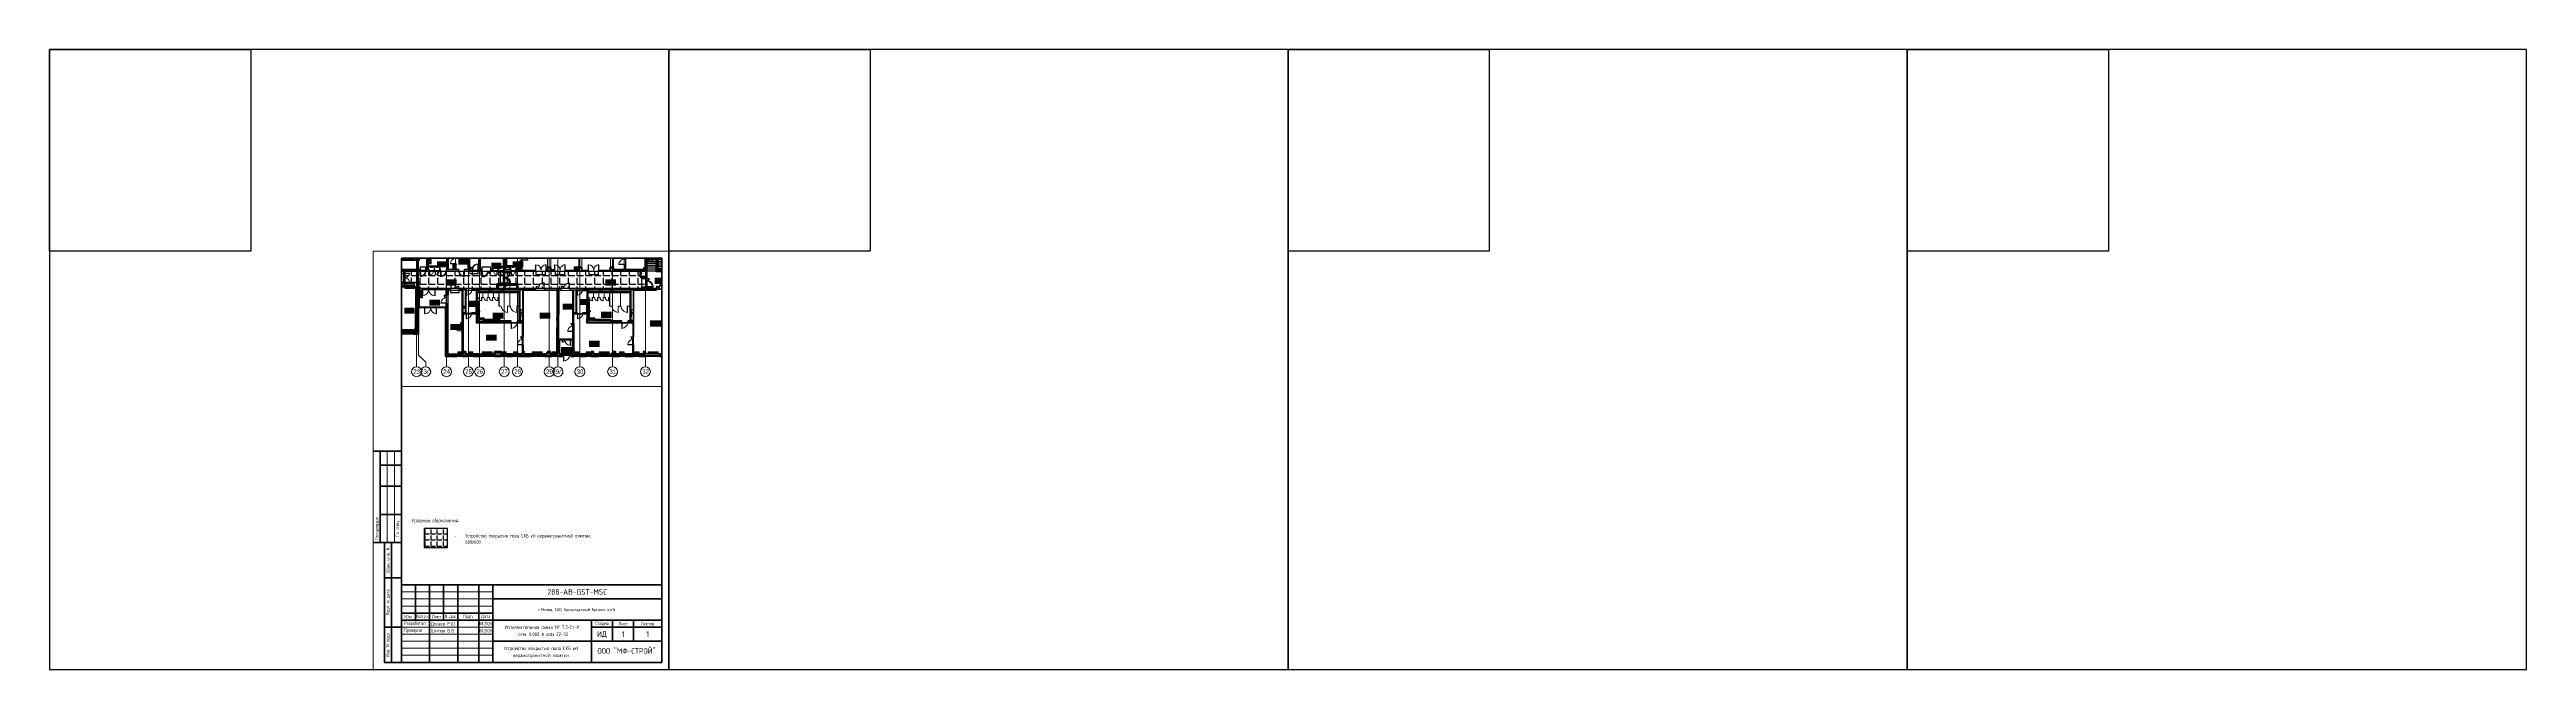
# Paper-space layout '7.3ПлтПол' of a CAD drawing. Header units: millimetres. Extents: x -143 to 1617, y 0 to 440.
# The model-space entities are those that its viewports show. They can reach past a viewport. Long polylines and large blocks are cut down to what shows.
import ezdxf
from ezdxf.enums import TextEntityAlignment as Align

# ---------------------------------------------------------------- set-up
doc = ezdxf.new("R2018")
doc.units = ezdxf.units.MM
for name, color, linetype, lineweight in [('7.3) НЗ Керам. Плитка Пол', 3, 'Continuous', 30), ('A-DETL-GENF', 7, 'Continuous', 9), ('A-DOOR-2', 7, 'Continuous', 5), ('A-DOOR-FRAM-2', 7, 'Continuous', 5), ('A-FLOR', 7, 'Continuous', 9), ('A-GENM', 7, 'Continuous', 9), ('A-GENM-1', 7, 'Continuous', 20), ('A-GENM-3', 7, 'Continuous', 5), ('A-GLAZ', 7, 'Continuous', 9), ('A-GLAZ-1', 7, 'Continuous', 5), ('A-GLAZ-CURT-1', 7, 'Continuous', 5), ('A-GLAZ-CURT-2', 7, 'Continuous', 20), ('A-GLAZ-CWMG', 7, 'Continuous', 9), ('A-GLAZ-CWMG-1', 7, 'Continuous', 20), ('S-COLS-1', 7, 'Continuous', 5), ('Оси', 7, 'Continuous', 9), ('Оси-1', 7, 'Continuous', 20)]:
    doc.layers.add(name, color=color, linetype=linetype, lineweight=lineweight)
for name, color, linetype, lineweight, true_color in [('A-DOOR-1', 7, 'Continuous', 5, 0xc0c0c0), ('A-DOOR-4', 7, 'Continuous', 5, 0xd7dbdf), ('A-DOOR-FRAM-1', 7, 'Continuous', 5, 0xc0c0c0), ('M-EQPM-1', 7, 'Continuous', 9, 0xb2b2b2)]:
    doc.layers.add(name, color=color, linetype=linetype, lineweight=lineweight, true_color=true_color)
doc.styles.add('Arial', font='arial.ttf', dxfattribs={"width": 0.9, "height": 700})
doc.styles.get("Standard").update_dxf_attribs({"font": 'ГОСТ тип А.ttf'})
doc.styles.add('СПДС', font='ГОСТ тип А.ttf', dxfattribs={"width": 0.9})
pattern_1 = [(135, (1826.41, 164.685), (-14.14214, -14.14214), []), (225, (1826.41, 164.685), (14.14214, -14.14214), [])]
pattern_2 = [(45, (-296.384, 164.685), (-14.1421, 14.1421), []), (135, (-296.384, 164.685), (-14.1421, -14.1421), [])]
pattern_3 = [(135, (1826.41, 104.685), (-14.14214, -14.14214), []), (225, (1826.41, 104.685), (14.14214, -14.14214), [])]
pattern_4 = [(45, (-296.384, 104.685), (-14.1421, 14.1421), []), (135, (-296.384, 104.685), (-14.1421, -14.1421), [])]
pattern_5 = [(135, (1776.41, 174.685), (-14.14214, -14.14214), []), (225, (1776.41, 174.685), (14.14214, -14.14214), [])]
pattern_6 = [(45, (-346.384, 174.685), (-14.1421, 14.1421), []), (135, (-346.384, 174.685), (-14.1421, -14.1421), [])]
pattern_7 = [(0, (0, 0), (0, 1397), [1016, -381]), (90, (0, 0), (-1397, 9e-14), [1016, -381])]

# ---------------------------------------------------------------- blocks, each defined once
blk = doc.blocks.new('*U1807')
at = {"color": 4}
blk.add_lwpolyline([(-220, -220), (220, -220), (220, 220), (-220, 220)], close=True, dxfattribs=at)
at = {"color": 3}
blk.add_lwpolyline([(-220, 220), (-77, 220), (-77, 77), (-220, 77)], close=True, dxfattribs=at)
blk = doc.blocks.new('*U1806')
at = {"color": 0, "linetype": 'ByBlock', "lineweight": -2, "transparency": 16777216}
for p in [(0, 0), (440, 0), (880, 0), (1320, 0)]:
    blk.add_blockref('*U1807', p, dxfattribs=at)
blk = doc.blocks.new('*U1719')
at = {"lineweight": 0}
blk.add_lwpolyline([(-205, -5), (5, -5), (5, 292), (-205, 292)], close=True, dxfattribs=at)
at = {"color": 0, "linetype": 'Continuous', "lineweight": 50}
blk.add_lwpolyline([(-185, 287), (0, 287), (0, 0), (-185, 0)], close=True, dxfattribs=at)
at = {"lineweight": 35}
for points in [[(-185, 150), (-205, 150)], [(-200, 85), (-200, 150)], [(-185, 140), (-200, 140)], [(-185, 125), (-200, 125)], [(-185, 105), (-200, 105)], [(-185, 85), (-205, 85)], [(-185, 85), (-197, 85), (-197, 0), (-185, 0)], [(-192, 0), (-192, 85)], [(-185, 60), (-197, 60)], [(-175, 55), (-175, 30)], [(-165, 55), (-165, 0)], [(-155, 55), (-155, 30)], [(-145, 55), (-145, 0)], [(-130, 55), (-130, 0)], [(-120, 55), (-120, 0)], [(-120, 45), (0, 45)], [(-185, 25), (-197, 25)], [(-185, 35), (-120, 35)], [(-185, 30), (0, 30)], [(-50, 30), (-50, 0)], [(-50, 25), (0, 25)], [(-35, 30), (-35, 15)], [(-20, 30), (-20, 15)], [(-120, 15), (0, 15)]]:
    blk.add_lwpolyline(points, dxfattribs=at)
at = {"lineweight": 18}
for points in [[(-195, 85), (-195, 150)], [(-190, 85), (-190, 150)], [(-185, 50), (-120, 50)], [(-185, 45), (-120, 45)], [(-185, 40), (-120, 40)], [(-185, 25), (-120, 25)], [(-185, 20), (-120, 20)], [(-185, 15), (-120, 15)], [(-185, 10), (-120, 10)], [(-185, 5), (-120, 5)]]:
    blk.add_lwpolyline(points, dxfattribs=at)
at = {"lineweight": 35}
blk.add_lwpolyline([(-185, 0), (0, 0), (0, 55), (-185, 55)], close=True, dxfattribs=at)
at = {"lineweight": 0}
blk.add_lwpolyline([(0, -5), (5, -5), (5, 0)], dxfattribs=at)
at = {"lineweight": -2, "char_height": 2.5, "attachment_point": 5, "rotation": 90, "style": 'СПДС'}
for s, insert, width in [('Согласовано', (-202.5, 95), 19.991), ('Гл. спец.', (-187.5, 95), 19.991), ('Взам. инв. N', (-194.5, 72.5), 24.991), ('Подл. и дата', (-194.5, 42.5), 34.991), ('Инв. N подл.', (-194.5, 12.5), 24.991)]:
    blk.add_mtext(s, dxfattribs=dict(at, insert=insert, width=width))
at = {"insert": (-60.2, 37.2), "char_height": 2.2, "attachment_point": 5, "style": 'СПДС'}
blk.add_mtext_dynamic_manual_height_columns('г.Москва, САО, Кронштадтский бульвар, вл.14', width=118.293, gutter_width=0, heights=[12.8], dxfattribs=at)
at = {"lineweight": -2, "char_height": 2.5, "style": 'СПДС'}
for s, insert, width, attachment_point in [('Разработал', (-183.1, 27.5), 17.953, 4), ('Проверил', (-183.1, 22.5), 17.953, 4), ('Изм.', (-180, 32.5), 10, 5), ('Кол.уч.', (-170, 32.5), 10, 5), ('Лист', (-160, 32.5), 10, 5), ('N док.', (-150, 32.5), 10, 5), ('Подп.', (-137.5, 32.5), 15, 5), ('Дата', (-125, 32.5), 10, 5), ('Стадия', (-42.5, 27.5), 15, 5), ('Лист', (-27.5, 27.5), 15, 5), ('Листов', (-10, 27.5), 20, 5)]:
    blk.add_mtext(s, dxfattribs=dict(at, insert=insert, width=width, attachment_point=attachment_point))
at = {"lineweight": 30, "width": 0.9, "flags": 104}
blk.add_attdef('ШАПКА', text='', height=3, dxfattribs=at).set_placement((-135, 281), align=Align.MIDDLE_CENTER)
at = {"style": 'СПДС'}
for tag, height, p in [('ШИФР_ПРОЕКТА', 4, (-60, 50)), ('НАИМЕНОВАНИЕ_ОБЪЕКТА2', 2.5, (-85, 20)), ('НАИМЕНОВАНИЕ_ОБЪЕКТА', 2.5, (-85, 25)), ('СТАДИЯ', 4, (-42.5, 20)), ('ЛИСТ_первый', 4, (-27.5, 20)), ('ЛИСТОВ', 4, (-10, 20)), ('НАИМЕНОВАНИЕ_ЧЕРТЕЖА2', 2.5, (-85, 5)), ('НАИМЕНОВАНИЕ_ЧЕРТЕЖА1', 2.5, (-85, 10)), ('ОРГАНИЗАЦИЯ_РАЗРАБОТЧИК1', 4, (-25, 8.1))]:
    blk.add_attdef(tag, text='', height=height, dxfattribs=at).set_placement(p, align=Align.MIDDLE_CENTER)
for tag, p in [('РАЗРАБОТЧИК', (-164, 27.5)), ('РУК.ГРУППЫ', (-164, 22.5))]:
    blk.add_attdef(tag, text='', height=2.5, dxfattribs=at).set_placement(p, align=Align.MIDDLE_LEFT)
at = {"style": 'СПДС', "width": 0.9}
for tag, p in [('ДАТА1', (-129.6, 26.4)), ('ДАТА2', (-129.6, 21.4))]:
    blk.add_attdef(tag, p, '', height=2.3, dxfattribs=at)
blk = doc.blocks.new('110_Дверь_СКБ_1Ст_Внутренняя1 - Д-8 950x2100h_охрана-31784688-Объем проектирования 1 этажа')
at = {"layer": 'A-DOOR-2'}
h = blk.add_hatch(dxfattribs=at)
h.set_pattern_fill('FP_33', color=256, style=0, pattern_type=2)
h.set_pattern_definition(pattern_1)
h.paths.add_polyline_path([(487, 100), (462, 100), (462, -100), (487, -98), (487, -93)])
at = {"layer": 'A-DOOR-FRAM-2'}
h = blk.add_hatch(dxfattribs=at)
h.set_pattern_fill('FP_34', color=256, style=0, pattern_type=2)
h.set_pattern_definition(pattern_2)
h.paths.add_polyline_path([(-438, 100), (-463, 100), (-463, -100), (-438, -100), (-438, 15)])
at = {"layer": 'A-DOOR-1'}
for p, q in [((437, 950), (397, 950)), ((397, 950), (397, 100)), ((397, 100), (437, 100)), ((437, 100), (437, 950))]:
    blk.add_line(p, q, dxfattribs=at)
blk.add_arc((437, 100), 850, 90, 180, dxfattribs=at)
at = {"layer": 'A-DOOR-FRAM-1'}
for p, q in [((-423, 108), (-493, 108)), ((-493, 108), (-493, 100)), ((-493, 100), (-423, 100)), ((-438, 100), (-463, 100)), ((-463, 100), (-463, -100)), ((-413, 100), (-438, 100)), ((-438, 100), (-438, 20)), ((-438, -100), (-438, 100)), ((-423, 100), (-438, 100)), ((-438, 100), (-438, 99)), ((-438, 99), (-423, 99)), ((-438, 20), (-403, 20)), ((-423, 20), (-438, 20)), ((-438, 20), (-438, -100)), ((-423, 100), (-423, 108)), ((-423, 99), (-423, 100)), ((-423, -100), (-423, 20)), ((-413, 60), (-413, 100)), ((-403, 60), (-413, 60)), ((-403, 20), (-403, 60)), ((437, 60), (427, 60)), ((427, 60), (427, 20)), ((427, 20), (462, 20)), ((437, 100), (437, 60)), ((462, 100), (437, 100)), ((517, 108), (447, 108)), ((447, 108), (447, 100)), ((462, 100), (447, 100)), ((447, 100), (447, 99)), ((447, 100), (517, 100)), ((447, 99), (462, 99)), ((462, 20), (447, 20)), ((447, 20), (447, -100)), ((462, 20), (462, 100)), ((487, 100), (462, 100)), ((462, 100), (462, -100)), ((462, 99), (462, 100)), ((462, -100), (462, 20)), ((487, -100), (487, 100)), ((517, 100), (517, 108)), ((-423, -100), (-493, -100)), ((-493, -100), (-493, -108)), ((-493, -108), (-423, -108)), ((-463, -100), (-438, -100)), ((-438, -100), (-423, -100)), ((-423, -108), (-423, -100)), ((447, -100), (462, -100)), ((517, -100), (447, -100)), ((447, -100), (447, -108)), ((447, -108), (517, -108)), ((462, -100), (487, -100)), ((517, -108), (517, -100))]:
    blk.add_line(p, q, dxfattribs=at)
blk = doc.blocks.new('110_Дверь_СКБ_1Ст_Внутренняя1 - Д-8 950x2100h_охрана-32224770-Объем проектирования 1 этажа')
at = {"layer": 'A-DOOR-2'}
h = blk.add_hatch(dxfattribs=at)
h.set_pattern_fill('FP_35', color=256, style=0, pattern_type=2)
h.set_pattern_definition(pattern_3)
h.paths.add_polyline_path([(462, 40), (462, -40), (487, -40), (487, 40)])
at = {"layer": 'A-DOOR-FRAM-2'}
h = blk.add_hatch(dxfattribs=at)
h.set_pattern_fill('FP_36', color=256, style=0, pattern_type=2)
h.set_pattern_definition(pattern_4)
h.paths.add_polyline_path([(-438, 40), (-463, 40), (-463, -40), (-438, -39), (-438, 39)])
at = {"layer": 'A-DOOR-1'}
for p, q in [((437, 890), (397, 890)), ((397, 890), (397, 40)), ((397, 40), (437, 40)), ((437, 40), (437, 890))]:
    blk.add_line(p, q, dxfattribs=at)
blk.add_arc((437, 40), 850, 90, 180, dxfattribs=at)
at = {"layer": 'A-DOOR-FRAM-1'}
for p, q in [((-423, 48), (-493, 48)), ((-493, 48), (-493, 40)), ((-493, 40), (-423, 40)), ((-438, 40), (-463, 40)), ((-463, 40), (-463, -40)), ((-413, 40), (-438, 40)), ((-438, 40), (-438, -40)), ((-438, -40), (-438, 40)), ((-423, 40), (-438, 40)), ((-438, 40), (-438, 39)), ((-438, 39), (-423, 39)), ((-423, 40), (-423, 48)), ((-423, 39), (-423, 40)), ((-413, 0), (-413, 40)), ((-403, 0), (-413, 0)), ((-403, -40), (-403, 0)), ((437, 0), (427, 0)), ((427, 0), (427, -40)), ((437, 40), (437, 0)), ((462, 40), (437, 40)), ((517, 48), (447, 48)), ((447, 48), (447, 40)), ((462, 40), (447, 40)), ((447, 40), (447, 39)), ((447, 40), (517, 40)), ((447, 39), (462, 39)), ((462, -40), (462, 40)), ((487, 40), (462, 40)), ((462, 40), (462, -40)), ((462, 39), (462, 40)), ((487, -40), (487, 40)), ((517, 40), (517, 48)), ((-423, -40), (-493, -40)), ((-493, -40), (-493, -48)), ((-493, -48), (-423, -48)), ((-463, -40), (-438, -40)), ((-423, -39), (-438, -39)), ((-438, -39), (-438, -40)), ((-438, -40), (-403, -40)), ((-438, -40), (-423, -40)), ((-423, -40), (-423, -39)), ((-423, -48), (-423, -40)), ((427, -40), (462, -40)), ((462, -39), (447, -39)), ((447, -39), (447, -40)), ((447, -40), (462, -40)), ((517, -40), (447, -40)), ((447, -40), (447, -48)), ((447, -48), (517, -48)), ((462, -40), (462, -39)), ((462, -40), (487, -40)), ((517, -48), (517, -40))]:
    blk.add_line(p, q, dxfattribs=at)
blk = doc.blocks.new('110_Дверь_СКБ_1Ст_Внутренняя1 - Д-7а_л__950x2100h_Туалет-32220591-Объем проектирования 1 этажа')
at = {"layer": 'A-DOOR-2'}
h = blk.add_hatch(dxfattribs=at)
h.set_pattern_fill('FP_37', color=256, style=0, pattern_type=2)
h.set_pattern_definition(pattern_5)
h.paths.add_polyline_path([(537, 110), (512, 110), (512, -110), (537, -110)])
at = {"layer": 'A-DOOR-FRAM-2'}
h = blk.add_hatch(dxfattribs=at)
h.set_pattern_fill('FP_38', color=256, style=0, pattern_type=2)
h.set_pattern_definition(pattern_6)
h.paths.add_polyline_path([(-513, 110), (-513, -110), (-488, -109), (-488, 110)])
at = {"layer": 'A-DOOR-1'}
for p, q in [((447, 1060), (447, 110)), ((447, 110), (487, 110)), ((487, 1060), (447, 1060)), ((487, 110), (487, 1060))]:
    blk.add_line(p, q, dxfattribs=at)
blk.add_arc((487, 110), 950, 90, 180, dxfattribs=at)
at = {"layer": 'A-DOOR-FRAM-1'}
for p, q in [((-473, 118), (-543, 118)), ((-543, 118), (-543, 110)), ((-543, 110), (-473, 110)), ((-488, 110), (-513, 110)), ((-513, 110), (-513, -110)), ((-463, 110), (-488, 110)), ((-488, 110), (-488, 30)), ((-488, -110), (-488, 110)), ((-473, 110), (-488, 110)), ((-488, 110), (-488, 109)), ((-488, 109), (-473, 109)), ((-488, 30), (-453, 30)), ((-473, 30), (-488, 30)), ((-488, 30), (-488, -110)), ((-473, 110), (-473, 118)), ((-473, 109), (-473, 110)), ((-473, -110), (-473, 30)), ((-463, 70), (-463, 110)), ((-453, 70), (-463, 70)), ((-453, 30), (-453, 70)), ((487, 70), (477, 70)), ((477, 70), (477, 30)), ((477, 30), (512, 30)), ((487, 110), (487, 70)), ((512, 110), (487, 110)), ((567, 118), (497, 118)), ((497, 118), (497, 110)), ((512, 110), (497, 110)), ((497, 110), (497, 109)), ((497, 110), (567, 110)), ((497, 109), (512, 109)), ((512, 30), (497, 30)), ((497, 30), (497, -110)), ((512, 30), (512, 110)), ((537, 110), (512, 110)), ((512, 110), (512, -110)), ((512, 109), (512, 110)), ((512, -110), (512, 30)), ((537, -110), (537, 110)), ((567, 110), (567, 118)), ((-473, -110), (-543, -110)), ((-543, -110), (-543, -118)), ((-543, -118), (-473, -118)), ((-513, -110), (-488, -110)), ((-488, -110), (-473, -110)), ((-473, -118), (-473, -110)), ((497, -110), (512, -110)), ((567, -110), (497, -110)), ((497, -110), (497, -118)), ((497, -118), (567, -118)), ((512, -110), (537, -110)), ((567, -118), (567, -110))]:
    blk.add_line(p, q, dxfattribs=at)
blk = doc.blocks.new('110_Дверь_СКБ_1Ст_Внутренняя1 - Д-8 950x2100h_охрана-V22-Объем проектирования 1 этажа')
at = {"layer": 'A-DOOR-2'}
h = blk.add_hatch(dxfattribs=at)
h.set_pattern_fill('FP_33', color=256, style=0, pattern_type=2)
h.set_pattern_definition(pattern_1)
h.paths.add_polyline_path([(487.5, 100), (462.5, 100), (462.5, -100), (487.5, -100), (487.5, 13.7)])
at = {"layer": 'A-DOOR-FRAM-2'}
h = blk.add_hatch(dxfattribs=at)
h.set_pattern_fill('FP_34', color=256, style=0, pattern_type=2)
h.set_pattern_definition(pattern_2)
h.paths.add_polyline_path([(-437.5, 100), (-462.5, 100), (-462.5, -100), (-437.5, -100), (-437.5, 16.5)])
at = {"layer": 'A-DOOR-1'}
for p, q in [((437.5, 950), (397.5, 950)), ((397.5, 950), (397.5, 100)), ((397.5, 100), (437.5, 100)), ((437.5, 100), (437.5, 950))]:
    blk.add_line(p, q, dxfattribs=at)
blk.add_arc((437.5, 100), 850, 90, 180, dxfattribs=at)
at = {"layer": 'A-DOOR-FRAM-1'}
for p, q in [((-422.5, 108), (-492.5, 108)), ((-492.5, 108), (-492.5, 100)), ((-492.5, 100), (-422.5, 100)), ((-437.5, 100), (-462.5, 100)), ((-462.5, 100), (-462.5, -100)), ((-412.5, 100), (-437.5, 100)), ((-437.5, 100), (-437.5, 20)), ((-437.5, -100), (-437.5, 100)), ((-422.5, 100), (-437.5, 100)), ((-437.5, 100), (-437.5, 99)), ((-437.5, 99), (-422.5, 99)), ((-437.5, 20), (-402.5, 20)), ((-422.5, 20), (-437.5, 20)), ((-437.5, 20), (-437.5, -100)), ((-422.5, 100), (-422.5, 108)), ((-422.5, 99), (-422.5, 100)), ((-422.5, -100), (-422.5, 20)), ((-412.5, 60), (-412.5, 100)), ((-402.5, 60), (-412.5, 60)), ((-402.5, 20), (-402.5, 60)), ((437.5, 60), (427.5, 60)), ((427.5, 60), (427.5, 20)), ((427.5, 20), (462.5, 20)), ((437.5, 100), (437.5, 60)), ((462.5, 100), (437.5, 100)), ((517.5, 108), (447.5, 108)), ((447.5, 108), (447.5, 100)), ((462.5, 100), (447.5, 100)), ((447.5, 100), (447.5, 99)), ((447.5, 100), (517.5, 100)), ((447.5, 99), (462.5, 99)), ((462.5, 20), (447.5, 20)), ((447.5, 20), (447.5, -100)), ((462.5, 20), (462.5, 100)), ((487.5, 100), (462.5, 100)), ((462.5, 100), (462.5, -100)), ((462.5, 99), (462.5, 100)), ((462.5, -100), (462.5, 20)), ((487.5, -100), (487.5, 100)), ((517.5, 100), (517.5, 108)), ((-422.5, -100), (-492.5, -100)), ((-492.5, -100), (-492.5, -108)), ((-492.5, -108), (-422.5, -108)), ((-462.5, -100), (-437.5, -100)), ((-437.5, -100), (-422.5, -100)), ((-422.5, -108), (-422.5, -100)), ((447.5, -100), (462.5, -100)), ((517.5, -100), (447.5, -100)), ((447.5, -100), (447.5, -108)), ((447.5, -108), (517.5, -108)), ((462.5, -100), (487.5, -100)), ((517.5, -108), (517.5, -100))]:
    blk.add_line(p, q, dxfattribs=at)
blk = doc.blocks.new('110_Дверь_СКБ_2Ст - Д-2а_л_ Из коридора на лестницу-32216062-Объем проектирования 1 этажа')
at = {"layer": 'A-DOOR-1'}
for p, q in [((-637.5, 500), (-637.5, 100)), ((-587.5, 500), (-637.5, 500)), ((-637.5, 100), (-587.5, 100)), ((-587.5, 100), (-587.5, 500)), ((662.5, 1000), (612.5, 1000)), ((612.5, 1000), (612.5, 100)), ((612.5, 100), (662.5, 100)), ((662.5, 100), (662.5, 1000))]:
    blk.add_line(p, q, dxfattribs=at)
for centre, radius, start, end in [((-637.5, 100), 400, 360, 90), ((662.5, 100), 900, 90, 180)]:
    blk.add_arc(centre, radius, start, end, dxfattribs=at)
at = {"layer": 'A-DOOR-FRAM-1'}
for p, q in [((-672.5, 108), (-742.5, 108)), ((-742.5, 108), (-742.5, 100)), ((-742.5, 100), (-672.5, 100)), ((-637.5, 100), (-687.5, 100)), ((-687.5, 100), (-687.5, 20)), ((-687.5, 20), (-627.5, 20)), ((-672.5, 20), (-687.5, 20)), ((-687.5, 20), (-687.5, -100)), ((-672.5, 100), (-672.5, 108)), ((-672.5, -100), (-672.5, 20)), ((-637.5, 50), (-637.5, 100)), ((-627.5, 50), (-637.5, 50)), ((-627.5, 20), (-627.5, 50)), ((662.5, 50), (652.5, 50)), ((652.5, 50), (652.5, 20)), ((652.5, 20), (712.5, 20)), ((662.5, 100), (662.5, 50)), ((712.5, 100), (662.5, 100)), ((767.5, 108), (697.5, 108)), ((697.5, 108), (697.5, 100)), ((697.5, 100), (767.5, 100)), ((712.5, 20), (697.5, 20)), ((697.5, 20), (697.5, -100)), ((712.5, 20), (712.5, 100)), ((712.5, -100), (712.5, 20)), ((767.5, 100), (767.5, 108)), ((-672.5, -100), (-742.5, -100)), ((-742.5, -100), (-742.5, -108)), ((-742.5, -108), (-672.5, -108)), ((-687.5, -100), (-672.5, -100)), ((-672.5, -108), (-672.5, -100)), ((697.5, -100), (712.5, -100)), ((767.5, -100), (697.5, -100)), ((697.5, -100), (697.5, -108)), ((697.5, -108), (767.5, -108)), ((767.5, -108), (767.5, -100))]:
    blk.add_line(p, q, dxfattribs=at)
blk = doc.blocks.new('110_Дверь_СКБ_2Ст - Д-5_п_ Из игровой в коридор-32215844-Объем проектирования 1 этажа')
at = {"layer": 'A-DOOR-1'}
for p, q in [((-638, 940), (-638, 40)), ((-588, 940), (-638, 940)), ((-638, 40), (-588, 40)), ((-588, 40), (-588, 940)), ((662, 440), (612, 440)), ((612, 440), (612, 40)), ((612, 40), (662, 40)), ((662, 40), (662, 440))]:
    blk.add_line(p, q, dxfattribs=at)
for centre, radius, start, end in [((-638, 40), 900, 0, 90), ((662, 40), 400, 90, 180)]:
    blk.add_arc(centre, radius, start, end, dxfattribs=at)
at = {"layer": 'A-DOOR-FRAM-1'}
for p, q in [((-672, 48), (-742, 48)), ((-742, 48), (-742, 40)), ((-742, 40), (-672, 40)), ((-638, 40), (-688, 40)), ((-688, 40), (-688, -40)), ((-672, 40), (-672, 48)), ((-638, -10), (-638, 40)), ((662, 40), (662, -10)), ((712, 40), (662, 40)), ((768, 48), (698, 48)), ((698, 48), (698, 40)), ((698, 40), (768, 40)), ((712, -40), (712, 40)), ((768, 40), (768, 48)), ((-672, -40), (-742, -40)), ((-742, -40), (-742, -48)), ((-742, -48), (-672, -48)), ((-688, -40), (-628, -40)), ((-672, -39), (-688, -39)), ((-688, -39), (-688, -40)), ((-688, -40), (-672, -40)), ((-672, -40), (-672, -39)), ((-672, -48), (-672, -40)), ((-628, -10), (-638, -10)), ((-628, -40), (-628, -10)), ((662, -10), (652, -10)), ((652, -10), (652, -40)), ((652, -40), (712, -40)), ((712, -39), (698, -39)), ((698, -39), (698, -40)), ((698, -40), (712, -40)), ((768, -40), (698, -40)), ((698, -40), (698, -48)), ((698, -48), (768, -48)), ((712, -40), (712, -39)), ((768, -48), (768, -40))]:
    blk.add_line(p, q, dxfattribs=at)
blk = doc.blocks.new('110_Дверь_СКБ_2Ст - Д-6_л__ ДОО_Дв_1450x2100h_Дверь из раздевальной в коридор-25835678-Объем проектирования 1 этажа')
at = {"layer": 'A-DOOR-2'}
h = blk.add_hatch(dxfattribs=at)
h.set_pattern_fill('FP_39', color=256, style=0, pattern_type=2)
h.set_pattern_definition([(135, (1576.41, 164.685), (-14.14214, -14.14214), []), (225, (1576.41, 164.685), (14.14214, -14.14214), [])])
h.paths.add_polyline_path([(735.7, -100), (737.5, -100), (736.5, 100), (712.5, 100), (712.5, -100), (734.6, -100)])
at = {"layer": 'A-DOOR-FRAM-2'}
h = blk.add_hatch(dxfattribs=at)
h.set_pattern_fill('FP_40', color=256, style=0, pattern_type=2)
h.set_pattern_definition([(45, (-546.384, 164.685), (-14.1421, 14.1421), []), (135, (-546.384, 164.685), (-14.1421, -14.1421), [])])
h.paths.add_polyline_path([(-687.5, -100), (-687.5, 100), (-712.5, 100), (-712.5, -100)])
at = {"layer": 'A-DOOR-1'}
for p, q in [((-637.5, 450), (-637.5, 100)), ((-587.5, 450), (-637.5, 450)), ((-637.5, 100), (-587.5, 100)), ((-587.5, 100), (-587.5, 450)), ((662.5, 1050), (612.5, 1050)), ((612.5, 1050), (612.5, 100)), ((612.5, 100), (662.5, 100)), ((662.5, 100), (662.5, 1050))]:
    blk.add_line(p, q, dxfattribs=at)
for centre, radius, start, end in [((-637.5, 100), 350, 360, 90), ((662.5, 100), 950, 90, 180)]:
    blk.add_arc(centre, radius, start, end, dxfattribs=at)
at = {"layer": 'A-DOOR-FRAM-1'}
for p, q in [((-672.5, 108), (-742.5, 108)), ((-742.5, 108), (-742.5, 100)), ((-742.5, 100), (-672.5, 100)), ((-687.5, 100), (-712.5, 100)), ((-712.5, 100), (-712.5, -100)), ((-637.5, 100), (-687.5, 100)), ((-687.5, 100), (-687.5, 20)), ((-687.5, -100), (-687.5, 100)), ((-687.5, 20), (-627.5, 20)), ((-672.5, 20), (-687.5, 20)), ((-687.5, 20), (-687.5, -100)), ((-672.5, 100), (-672.5, 108)), ((-672.5, -100), (-672.5, 20)), ((-637.5, 50), (-637.5, 100)), ((-627.5, 50), (-637.5, 50)), ((-627.5, 20), (-627.5, 50)), ((662.5, 50), (652.5, 50)), ((652.5, 50), (652.5, 20)), ((652.5, 20), (712.5, 20)), ((662.5, 100), (662.5, 50)), ((712.5, 100), (662.5, 100)), ((767.5, 108), (697.5, 108)), ((697.5, 108), (697.5, 100)), ((697.5, 100), (767.5, 100)), ((712.5, 20), (697.5, 20)), ((697.5, 20), (697.5, -100)), ((712.5, 20), (712.5, 100)), ((737.5, 100), (712.5, 100)), ((712.5, 100), (712.5, -100)), ((712.5, -100), (712.5, 20)), ((737.5, -100), (737.5, 100)), ((767.5, 100), (767.5, 108)), ((-672.5, -100), (-742.5, -100)), ((-742.5, -100), (-742.5, -108)), ((-742.5, -108), (-672.5, -108)), ((-712.5, -100), (-687.5, -100)), ((-687.5, -100), (-672.5, -100)), ((-672.5, -108), (-672.5, -100)), ((697.5, -100), (712.5, -100)), ((767.5, -100), (697.5, -100)), ((697.5, -100), (697.5, -108)), ((697.5, -108), (767.5, -108)), ((712.5, -100), (737.5, -100)), ((767.5, -108), (767.5, -100))]:
    blk.add_line(p, q, dxfattribs=at)
blk = doc.blocks.new('110_Дверь_СКБ_2Ст - Д-5_п_ Из игровой в коридор-32679362-Объем проектирования 1 этажа')
at = {"layer": 'A-DOOR-1'}
for p, q in [((-637.5, 510), (-637.5, 110)), ((-587.5, 510), (-637.5, 510)), ((-637.5, 110), (-587.5, 110)), ((-587.5, 110), (-587.5, 510)), ((662.5, 1010), (612.5, 1010)), ((612.5, 1010), (612.5, 110)), ((612.5, 110), (662.5, 110)), ((662.5, 110), (662.5, 1010))]:
    blk.add_line(p, q, dxfattribs=at)
for centre, radius, start, end in [((-637.5, 110), 400, 360, 90), ((662.5, 110), 900, 90, 180)]:
    blk.add_arc(centre, radius, start, end, dxfattribs=at)
at = {"layer": 'A-DOOR-FRAM-1'}
for p, q in [((-672.5, 118), (-742.5, 118)), ((-742.5, 118), (-742.5, 110)), ((-742.5, 110), (-672.5, 110)), ((-637.5, 110), (-687.5, 110)), ((-687.5, 110), (-687.5, 30)), ((-687.5, 30), (-627.5, 30)), ((-672.5, 30), (-687.5, 30)), ((-687.5, 30), (-687.5, -110)), ((-672.5, 110), (-672.5, 118)), ((-672.5, -110), (-672.5, 30)), ((-637.5, 60), (-637.5, 110)), ((-627.5, 60), (-637.5, 60)), ((-627.5, 30), (-627.5, 60)), ((662.5, 60), (652.5, 60)), ((652.5, 60), (652.5, 30)), ((652.5, 30), (712.5, 30)), ((662.5, 110), (662.5, 60)), ((712.5, 110), (662.5, 110)), ((767.5, 118), (697.5, 118)), ((697.5, 118), (697.5, 110)), ((697.5, 110), (767.5, 110)), ((712.5, 30), (697.5, 30)), ((697.5, 30), (697.5, -110)), ((712.5, 30), (712.5, 110)), ((712.5, -110), (712.5, 30)), ((767.5, 110), (767.5, 118)), ((-672.5, -110), (-742.5, -110)), ((-742.5, -110), (-742.5, -118)), ((-742.5, -118), (-672.5, -118)), ((-687.5, -110), (-672.5, -110)), ((-672.5, -118), (-672.5, -110)), ((697.5, -110), (712.5, -110)), ((767.5, -110), (697.5, -110)), ((697.5, -110), (697.5, -118)), ((697.5, -118), (767.5, -118)), ((767.5, -118), (767.5, -110))]:
    blk.add_line(p, q, dxfattribs=at)
blk = doc.blocks.new('131_Сантехническая перегородка 7 - СП-1-30858579-Объем проектирования 1 этажа')
at = {"layer": 'A-GENM'}
blk.add_hatch(color=256, dxfattribs=at).paths.add_polyline_path([(2166, -8), (2166, 8), (-4, 8), (-4, -8), (1885, -8)])
at = {"layer": 'A-GENM', "flags": 128}
for points in [[(71, 8), (71, 9), (71, 9), (70, 9), (70, 10), (70, 10), (69, 11), (69, 11), (68, 12), (68, 12), (67, 12), (67, 13), (66, 13), (66, 13), (65, 14), (65, 14), (64, 14), (64, 14), (63, 14), (62, 15), (62, 15), (61, 15), (61, 15), (60, 15), (59, 15), (59, 15), (58, 15), (58, 15), (57, 15), (56, 15), (56, 15), (55, 15), (55, 15), (54, 14), (54, 14), (53, 14), (52, 14), (52, 13), (51, 13), (51, 13), (50, 13), (50, 12), (49, 12), (49, 11), (48, 11), (48, 11), (48, 10), (47, 10), (47, 9), (46, 9), (46, 8), (46, 8)], [(46, -8), (46, -9), (47, -9), (47, -9), (47, -10), (48, -10), (48, -11), (49, -11), (49, -12), (50, -12), (50, -12), (51, -13), (51, -13), (52, -13), (52, -14), (53, -14), (53, -14), (54, -14), (54, -14), (55, -15), (56, -15), (56, -15), (57, -15), (57, -15), (58, -15), (59, -15), (59, -15), (60, -15), (60, -15), (61, -15), (62, -15), (62, -15), (63, -15), (63, -14), (64, -14), (64, -14), (65, -14), (66, -13), (66, -13), (67, -13), (67, -13), (68, -12), (68, -12), (69, -11), (69, -11), (69, -11), (70, -10), (70, -10), (71, -9), (71, -9), (71, -8), (71, -8)]]:
    blk.add_lwpolyline(points, dxfattribs=at)
at = {"layer": 'A-GENM'}
for radius, start, end in [(24.6, 19.91127, 160.08873), (17.6, 28.97309, 151.02691), (15.1, 33.78108, 146.21892), (24.6, 199.91127, 340.08873), (17.6, 208.97309, 331.02691), (15.1, 213.78108, 326.21892)]:
    blk.add_arc((59, 0), radius, start, end, dxfattribs=at)
at = {"layer": 'A-GENM-1'}
for p, q in [((2166, 8), (-4, 8)), ((-4, 8), (-4, -8)), ((2166, -8), (2166, 8)), ((-4, -8), (2166, -8))]:
    blk.add_line(p, q, dxfattribs=at)
blk = doc.blocks.new('131_Сантехническая перегородка 6 - СП-1-30839354-Объем проектирования 1 этажа')
at = {"layer": 'A-GENM'}
blk.add_hatch(color=256, dxfattribs=at).paths.add_polyline_path([(800, 8), (0, 8), (0, -8), (800, -8)])
at = {"layer": 'A-GENM', "flags": 128}
for points in [[(71, 8), (71, 9), (71, 9), (70, 9), (70, 10), (70, 10), (69, 11), (69, 11), (68, 12), (68, 12), (67, 12), (67, 13), (66, 13), (66, 13), (65, 14), (65, 14), (64, 14), (64, 14), (63, 14), (62, 15), (62, 15), (61, 15), (61, 15), (60, 15), (59, 15), (59, 15), (58, 15), (58, 15), (57, 15), (56, 15), (56, 15), (55, 15), (55, 15), (54, 14), (54, 14), (53, 14), (52, 14), (52, 13), (51, 13), (51, 13), (50, 13), (50, 12), (49, 12), (49, 11), (48, 11), (48, 11), (48, 10), (47, 10), (47, 9), (46, 9), (46, 8), (46, 8)], [(46, -8), (46, -9), (47, -9), (47, -9), (47, -10), (48, -10), (48, -11), (49, -11), (49, -12), (50, -12), (50, -12), (51, -13), (51, -13), (52, -13), (52, -14), (53, -14), (53, -14), (54, -14), (54, -14), (55, -15), (56, -15), (56, -15), (57, -15), (57, -15), (58, -15), (59, -15), (59, -15), (60, -15), (60, -15), (61, -15), (62, -15), (62, -15), (63, -15), (63, -14), (64, -14), (64, -14), (65, -14), (66, -13), (66, -13), (67, -13), (67, -13), (68, -12), (68, -12), (69, -11), (69, -11), (69, -11), (70, -10), (70, -10), (71, -9), (71, -9), (71, -8), (71, -8)]]:
    blk.add_lwpolyline(points, dxfattribs=at)
at = {"layer": 'A-GENM'}
for radius, start, end in [(24.6, 19.91127, 160.08873), (17.6, 28.97309, 151.02691), (15.1, 33.78108, 146.21892), (24.6, 199.91127, 340.08873), (17.6, 208.97309, 331.02691), (15.1, 213.78108, 326.21892)]:
    blk.add_arc((59, 0), radius, start, end, dxfattribs=at)
at = {"layer": 'A-GENM-1'}
for p, q in [((800, 8), (0, 8)), ((0, 8), (0, -8)), ((800, -8), (800, 8)), ((0, -8), (800, -8))]:
    blk.add_line(p, q, dxfattribs=at)
blk = doc.blocks.new('131_Сантехническая перегородка_Дверь МГН - СД-1-30883454-Объем проектирования 1 этажа')
at = {"layer": 'A-GENM'}
for points in [[(-366.5, 8), (-370, 8), (-370, -8), (10, -8), (10, 8), (-350.5, 8)], [(1390, 8), (1010, 8), (1010, -8), (1390, -8)]]:
    blk.add_hatch(color=256, dxfattribs=at).paths.add_polyline_path(points)
at = {"layer": 'A-DOOR-1'}
for p, q in [((10, 1008), (26, 1008)), ((10, 8), (10, 1008)), ((10, 8), (26, 8)), ((26, 8), (26, 1008))]:
    blk.add_line(p, q, dxfattribs=at)
blk.add_arc((10, 8), 1000, 360, 90, dxfattribs=at)
at = {"layer": 'A-GENM-1'}
for p, q in [((10, 8), (-370, 8)), ((-370, 8), (-370, -8)), ((10, -8), (10, 8)), ((1390, 8), (1010, 8)), ((1010, 8), (1010, -8)), ((1390, -8), (1390, 8)), ((-370, -8), (10, -8)), ((1010, -8), (1390, -8))]:
    blk.add_line(p, q, dxfattribs=at)
blk = doc.blocks.new('120_Окно_СКБ_1Ст - 120_Окно_СКБ_1Ст 900х2500_h_ с форточкой-22876038-Объем проектирования 1 этажа')
at = {"layer": 'A-GLAZ'}
for p, q in [((-450, -127), (-450, -57)), ((-450, -57), (-380, -57)), ((-380, -127), (-450, -127)), ((-380, -127), (-400, -127)), ((-400, -127), (-400, -137)), ((-400, -137), (400, -137)), ((400, -137), (-400, -137)), ((-380, -57), (-380, -127)), ((380, -87), (-380, -87)), ((-380, -87), (-380, -127)), ((-330, -137), (-330, -87)), ((330, -137), (330, -87)), ((380, -127), (380, -57)), ((380, -57), (450, -57)), ((380, -127), (380, -87)), ((450, -127), (380, -127)), ((400, -127), (380, -127)), ((400, -137), (400, -127)), ((450, -57), (450, -127))]:
    blk.add_line(p, q, dxfattribs=at)
at = {"layer": 'A-GLAZ-1'}
for p, q in [((450, -57), (-450, -57)), ((-430, -127), (-400, -127)), ((-330, -107), (330, -107)), ((330, -117), (-330, -117)), ((400, -127), (430, -127))]:
    blk.add_line(p, q, dxfattribs=at)
blk = doc.blocks.new('120_Окно_СКБ_2Ст_Фрамуга сверху - 120_Окно_СКБ_2Ст_2300х2500_h_ ДОО-19727959-Объем проектирования 1 этажа')
at = {"layer": 'A-GLAZ'}
for p, q in [((-1150, -127), (-1150, -57)), ((-1150, -57), (-1080, -57)), ((-1080, -127), (-1150, -127)), ((-1080, -127), (-1100, -127)), ((-1100, -127), (-1100, -137)), ((-1100, -137), (540, -137)), ((540, -137), (-1100, -137)), ((-1080, -57), (-1080, -127)), ((520, -87), (-1080, -87)), ((-1080, -87), (-1080, -127)), ((-1030, -137), (-1030, -87)), ((470, -137), (470, -87)), ((520, -127), (520, -57)), ((520, -57), (590, -57)), ((520, -127), (520, -87)), ((590, -127), (520, -127)), ((540, -127), (520, -127)), ((540, -137), (540, -127)), ((590, -127), (570, -127)), ((570, -127), (570, -137)), ((570, -137), (1100, -137)), ((1100, -137), (570, -137)), ((590, -57), (590, -127)), ((1080, -87), (590, -87)), ((590, -87), (590, -127)), ((640, -137), (640, -87)), ((1030, -137), (1030, -87)), ((1080, -127), (1080, -57)), ((1080, -57), (1150, -57)), ((1080, -127), (1080, -87)), ((1150, -127), (1080, -127)), ((1100, -127), (1080, -127)), ((1100, -137), (1100, -127)), ((1150, -57), (1150, -127))]:
    blk.add_line(p, q, dxfattribs=at)
at = {"layer": 'A-GLAZ-1'}
for p, q in [((1150, -57), (-1150, -57)), ((-1130, -127), (-1100, -127)), ((-1080, -57), (1080, -57)), ((-1030, -107), (470, -107)), ((470, -117), (-1030, -117)), ((540, -127), (570, -127)), ((540, -127), (570, -127)), ((640, -107), (1030, -107)), ((1030, -117), (640, -117)), ((1100, -127), (1130, -127))]:
    blk.add_line(p, q, dxfattribs=at)
blk = doc.blocks.new('Системная панель - Стекло - 40мм-22736316-Объем проектирования 1 этажа')
at = {"layer": 'A-GLAZ-CURT-1'}
h = blk.add_hatch(dxfattribs=at)
h.set_pattern_fill('FP_87', color=256, style=0, pattern_type=2)
h.set_pattern_definition([(135, (13025, -82897), (-565.6854, -565.6854), [400, -1200]), (135, (13225, -83297), (-565.6854, -565.6854), [1200, -400]), (135, (13425, -82497), (-565.6854, -565.6854), [400, -1200])])
h.paths.add_polyline_path([(135, 0), (-135, 0), (-135, -40), (135, -40)])
at = {"layer": 'A-GLAZ-CURT-2'}
for p, q in [((135, 0), (-135, 0)), ((-135, 0), (-135, -40)), ((135, -40), (135, 0)), ((-135, -40), (135, -40))]:
    blk.add_line(p, q, dxfattribs=at)
blk = doc.blocks.new('Прямоугольный импост - Импост структурный с накладкой - 160мм Темный-32274872-Объем проектирования 1 этажа')
at = {"layer": 'A-GLAZ-CWMG'}
for p, q in [((82557, 13100), (82557, 13350)), ((82714, 13100), (82714, 13350))]:
    blk.add_line(p, q, dxfattribs=at)
blk = doc.blocks.new('Прямоугольный импост - Импост структурный с накладкой - 160мм Темный-30755840-Объем проектирования 1 этажа')
at = {"layer": 'A-GLAZ-CWMG-1'}
for p, q in [((-50, 40), (-50, 140)), ((-50, 140), (0, 140)), ((-40, 40), (-50, 40)), ((-50, -17), (-50, 0)), ((-50, 0), (-40, 0)), ((-40, 0), (-40, 40)), ((-10, 40), (-10, 0)), ((0, 40), (-10, 40)), ((-10, 0), (0, 0)), ((0, 140), (0, 40)), ((0, 0), (0, -17)), ((0, -17), (-50, -17))]:
    blk.add_line(p, q, dxfattribs=at)
blk = doc.blocks.new('Дверь_Витражная_остекление_ - ДВН_CОШ в витраже В-7-32274869-Объем проектирования 1 этажа')
at = {"layer": 'A-DETL-GENF'}
for p, q in [((-735, 730), (-690, 730)), ((-735, 730), (-735, 17)), ((-690, 730), (-735, 730)), ((-735, 730), (-735, 17)), ((-735, 650), (-690, 650)), ((-735, 90), (-690, 90)), ((-725, 650), (-725, 90)), ((-697, 10), (-725, 10)), ((-725, 10), (-697, 10)), ((-697, 10), (-725, 10)), ((-690, 10), (-697, 10)), ((-697, 10), (-690, 10)), ((-680, 10), (-697, 10)), ((-690, 730), (-690, 14)), ((-690, 14), (-690, 730)), ((-690, 14), (-690, 10)), ((-690, 10), (-690, 14)), ((-681, 650), (-681, 90)), ((-680, -60), (-680, 10)), ((680, -60), (680, 10)), ((680, 10), (702, 10)), ((681, 680), (681, 90)), ((735, 760), (690, 760)), ((690, 760), (690, 14)), ((735, 760), (690, 760)), ((690, 760), (690, 14)), ((735, 680), (690, 680)), ((735, 90), (690, 90)), ((690, 14), (690, 10)), ((690, 14), (690, 10)), ((690, 10), (702, 10)), ((690, 10), (702, 10)), ((702, 10), (725, 10)), ((702, 10), (725, 10)), ((702, 10), (725, 10)), ((725, 680), (725, 90)), ((735, 760), (735, 17)), ((735, 17), (735, 760)), ((-725, -60), (-697, -60)), ((-697, -60), (-680, -60)), ((703, -60), (680, -60)), ((725, -60), (703, -60))]:
    blk.add_line(p, q, dxfattribs=at)
at = {"layer": 'A-DOOR-1'}
for p, q in [((-735, 730), (-735, 17)), ((735, 760), (735, 17))]:
    blk.add_line(p, q, dxfattribs=at)
for centre, radius, start, end in [((-735, 10), 720, 360, 90), ((735, 10), 750, 90, 180)]:
    blk.add_arc(centre, radius, start, end, dxfattribs=at)
blk = doc.blocks.new('Прямоугольный импост - Импост структурный с накладкой - 160мм Темный-30755836-Объем проектирования 1 этажа')
at = {"layer": 'A-GLAZ-CWMG-1'}
for p, q in [((-25, 40), (-25, 140)), ((-25, 140), (25, 140)), ((-15, 40), (-25, 40)), ((-25, -17), (-25, 0)), ((-25, 0), (-15, 0)), ((-15, 0), (-15, 40)), ((15, 40), (15, 0)), ((25, 40), (15, 40)), ((15, 0), (25, 0)), ((25, 140), (25, 40)), ((25, 0), (25, -17)), ((25, -17), (-25, -17))]:
    blk.add_line(p, q, dxfattribs=at)
blk = doc.blocks.new('Прямоугольный импост - Импост структурный с накладкой - 160мм Темный-30755843-Объем проектирования 1 этажа')
at = {"layer": 'A-GLAZ-CWMG-1'}
for p, q in [((0, 140), (-50, 140)), ((-50, 140), (-50, 40)), ((-50, 40), (-40, 40)), ((-40, 0), (-50, 0)), ((-50, 0), (-50, -17)), ((-40, 40), (-40, 0)), ((-10, 0), (-10, 40)), ((-10, 40), (0, 40)), ((0, 0), (-10, 0)), ((0, 40), (0, 140)), ((0, -17), (0, 0)), ((-50, -17), (0, -17))]:
    blk.add_line(p, q, dxfattribs=at)
blk = doc.blocks.new('110_Дверь_СКБ_2Ст - Д-1_л_Лестничная клетка EIS60 2-32142534-Объем проектирования 1 этажа')
at = {"layer": 'A-DOOR-1'}
for p, q in [((-637.5, 510), (-637.5, 110)), ((-587.5, 510), (-637.5, 510)), ((-637.5, 110), (-587.5, 110)), ((-587.5, 110), (-587.5, 510)), ((662.5, 1010), (612.5, 1010)), ((612.5, 1010), (612.5, 110)), ((612.5, 110), (662.5, 110)), ((662.5, 110), (662.5, 1010))]:
    blk.add_line(p, q, dxfattribs=at)
for centre, radius, start, end in [((-637.5, 110), 400, 360, 90), ((662.5, 110), 900, 90, 180)]:
    blk.add_arc(centre, radius, start, end, dxfattribs=at)
at = {"layer": 'A-DOOR-FRAM-1'}
for p, q in [((-672.5, 118), (-742.5, 118)), ((-742.5, 118), (-742.5, 110)), ((-742.5, 110), (-672.5, 110)), ((-637.5, 110), (-687.5, 110)), ((-687.5, 110), (-687.5, 30)), ((-687.5, 30), (-627.5, 30)), ((-672.5, 30), (-687.5, 30)), ((-687.5, 30), (-687.5, -110)), ((-672.5, 110), (-672.5, 118)), ((-672.5, -110), (-672.5, 30)), ((-637.5, 60), (-637.5, 110)), ((-627.5, 60), (-637.5, 60)), ((-627.5, 30), (-627.5, 60)), ((662.5, 60), (652.5, 60)), ((652.5, 60), (652.5, 30)), ((652.5, 30), (712.5, 30)), ((662.5, 110), (662.5, 60)), ((712.5, 110), (662.5, 110)), ((767.5, 118), (697.5, 118)), ((697.5, 118), (697.5, 110)), ((697.5, 110), (767.5, 110)), ((712.5, 30), (697.5, 30)), ((697.5, 30), (697.5, -110)), ((712.5, 30), (712.5, 110)), ((712.5, -110), (712.5, 30)), ((767.5, 110), (767.5, 118)), ((-672.5, -110), (-742.5, -110)), ((-742.5, -110), (-742.5, -118)), ((-742.5, -118), (-672.5, -118)), ((-687.5, -110), (-672.5, -110)), ((-672.5, -118), (-672.5, -110)), ((697.5, -110), (712.5, -110)), ((767.5, -110), (697.5, -110)), ((697.5, -110), (697.5, -118)), ((697.5, -118), (767.5, -118)), ((767.5, -118), (767.5, -110))]:
    blk.add_line(p, q, dxfattribs=at)
blk = doc.blocks.new('110_Дверь_СКБ_2Ст - Д-1_л_Лестничная клетка EIS60 2-V69-Объем проектирования 1 этажа')
at = {"layer": 'A-DOOR-1'}
for p, q in [((-637.5, 510), (-637.5, 110)), ((-587.5, 510), (-637.5, 510)), ((-637.5, 110), (-587.5, 110)), ((-587.5, 110), (-587.5, 510)), ((662.5, 1010), (612.5, 1010)), ((612.5, 1010), (612.5, 110)), ((612.5, 110), (662.5, 110)), ((662.5, 110), (662.5, 1010))]:
    blk.add_line(p, q, dxfattribs=at)
for centre, radius, start, end in [((-637.5, 110), 400, 360, 90), ((662.5, 110), 900, 90, 180)]:
    blk.add_arc(centre, radius, start, end, dxfattribs=at)
at = {"layer": 'A-DOOR-FRAM-1'}
for p, q in [((-672.5, 118), (-742.5, 118)), ((-742.5, 118), (-742.5, 110)), ((-742.5, 110), (-672.5, 110)), ((-637.5, 110), (-687.5, 110)), ((-687.5, 110), (-687.5, 30)), ((-687.5, 30), (-627.5, 30)), ((-672.5, 30), (-687.5, 30)), ((-687.5, 30), (-687.5, -110)), ((-672.5, 110), (-672.5, 118)), ((-672.5, -110), (-672.5, 30)), ((-637.5, 60), (-637.5, 110)), ((-627.5, 60), (-637.5, 60)), ((-627.5, 30), (-627.5, 60)), ((662.5, 60), (652.5, 60)), ((652.5, 60), (652.5, 30)), ((652.5, 30), (712.5, 30)), ((662.5, 110), (662.5, 60)), ((712.5, 110), (662.5, 110)), ((767.5, 118), (697.5, 118)), ((697.5, 118), (697.5, 110)), ((697.5, 110), (767.5, 110)), ((712.5, 30), (697.5, 30)), ((697.5, 30), (697.5, -110)), ((712.5, 30), (712.5, 110)), ((712.5, -110), (712.5, 30)), ((767.5, 110), (767.5, 118)), ((-672.5, -110), (-742.5, -110)), ((-742.5, -110), (-742.5, -118)), ((-742.5, -118), (-672.5, -118)), ((-687.5, -110), (-672.5, -110)), ((-672.5, -118), (-672.5, -110)), ((697.5, -110), (712.5, -110)), ((767.5, -110), (697.5, -110)), ((697.5, -110), (697.5, -118)), ((697.5, -118), (767.5, -118)), ((767.5, -118), (767.5, -110))]:
    blk.add_line(p, q, dxfattribs=at)
blk = doc.blocks.new('110_Дверь_СКБ_1Ст_Внутренняя1 - Д-14_п_ 950x2100h_охрана-33310230-Объем проектирования 1 этажа')
at = {"layer": 'A-DOOR-2'}
h = blk.add_hatch(dxfattribs=at)
h.set_pattern_fill('FP_33', color=256, style=0, pattern_type=2)
h.set_pattern_definition(pattern_1)
h.paths.add_polyline_path([(462.5, -100), (487.5, -100), (487.5, 100), (462.5, 99.4), (462.5, -75.3)])
at = {"layer": 'A-DOOR-FRAM-2'}
h = blk.add_hatch(dxfattribs=at)
h.set_pattern_fill('FP_34', color=256, style=0, pattern_type=2)
h.set_pattern_definition(pattern_2)
h.paths.add_polyline_path([(-462.5, -100), (-437.5, -100), (-437.5, 100), (-462.5, 100)])
at = {"layer": 'A-DOOR-1'}
for p, q in [((-412.5, 950), (-412.5, 100)), ((-372.5, 950), (-412.5, 950)), ((-412.5, 100), (-372.5, 100)), ((-372.5, 100), (-372.5, 950))]:
    blk.add_line(p, q, dxfattribs=at)
blk.add_arc((-412.5, 100), 850, 360, 90, dxfattribs=at)
at = {"layer": 'A-DOOR-FRAM-1'}
for p, q in [((-422.5, 108), (-492.5, 108)), ((-492.5, 108), (-492.5, 100)), ((-492.5, 100), (-422.5, 100)), ((-437.5, 100), (-462.5, 100)), ((-462.5, 100), (-462.5, -100)), ((-412.5, 100), (-437.5, 100)), ((-437.5, 100), (-437.5, 20)), ((-437.5, -100), (-437.5, 100)), ((-422.5, 100), (-437.5, 100)), ((-437.5, 100), (-437.5, 99)), ((-437.5, 99), (-422.5, 99)), ((-437.5, 20), (-402.5, 20)), ((-422.5, 20), (-437.5, 20)), ((-437.5, 20), (-437.5, -100)), ((-422.5, 100), (-422.5, 108)), ((-422.5, 99), (-422.5, 100)), ((-422.5, -100), (-422.5, 20)), ((-412.5, 60), (-412.5, 100)), ((-402.5, 60), (-412.5, 60)), ((-402.5, 20), (-402.5, 60)), ((437.5, 60), (427.5, 60)), ((427.5, 60), (427.5, 20)), ((427.5, 20), (462.5, 20)), ((437.5, 100), (437.5, 60)), ((462.5, 100), (437.5, 100)), ((517.5, 108), (447.5, 108)), ((447.5, 108), (447.5, 100)), ((462.5, 100), (447.5, 100)), ((447.5, 100), (447.5, 99)), ((447.5, 100), (517.5, 100)), ((447.5, 99), (462.5, 99)), ((462.5, 20), (447.5, 20)), ((447.5, 20), (447.5, -100)), ((462.5, 20), (462.5, 100)), ((487.5, 100), (462.5, 100)), ((462.5, 100), (462.5, -100)), ((462.5, 99), (462.5, 100)), ((462.5, -100), (462.5, 20)), ((487.5, -100), (487.5, 100)), ((517.5, 100), (517.5, 108)), ((-422.5, -100), (-492.5, -100)), ((-492.5, -100), (-492.5, -108)), ((-492.5, -108), (-422.5, -108)), ((-462.5, -100), (-437.5, -100)), ((-437.5, -100), (-422.5, -100)), ((-422.5, -108), (-422.5, -100)), ((447.5, -100), (462.5, -100)), ((517.5, -100), (447.5, -100)), ((447.5, -100), (447.5, -108)), ((447.5, -108), (517.5, -108)), ((462.5, -100), (487.5, -100)), ((517.5, -108), (517.5, -100))]:
    blk.add_line(p, q, dxfattribs=at)
blk = doc.blocks.new('110_Дверь_СКБ_1Ст_Внутренняя1 - Д-8 950x2100h_охрана-V70-Объем проектирования 1 этажа')
at = {"layer": 'A-DOOR-2'}
h = blk.add_hatch(dxfattribs=at)
h.set_pattern_fill('FP_33', color=256, style=0, pattern_type=2)
h.set_pattern_definition(pattern_1)
h.paths.add_polyline_path([(462.5, 100), (462.5, -100), (487.5, -100), (487.5, 100), (463.8, 100)])
at = {"layer": 'A-DOOR-FRAM-2'}
h = blk.add_hatch(dxfattribs=at)
h.set_pattern_fill('FP_34', color=256, style=0, pattern_type=2)
h.set_pattern_definition(pattern_2)
h.paths.add_polyline_path([(-457.5, 100), (-462.5, 100), (-462.5, -100), (-437.5, -100), (-437.5, 100), (-451.6, 100)])
at = {"layer": 'A-DOOR-1'}
for p, q in [((437.5, 950), (397.5, 950)), ((397.5, 950), (397.5, 100)), ((397.5, 100), (437.5, 100)), ((437.5, 100), (437.5, 950))]:
    blk.add_line(p, q, dxfattribs=at)
blk.add_arc((437.5, 100), 850, 90, 180, dxfattribs=at)
at = {"layer": 'A-DOOR-FRAM-1'}
for p, q in [((-422.5, 108), (-492.5, 108)), ((-492.5, 108), (-492.5, 100)), ((-492.5, 100), (-422.5, 100)), ((-437.5, 100), (-462.5, 100)), ((-462.5, 100), (-462.5, -100)), ((-412.5, 100), (-437.5, 100)), ((-437.5, 100), (-437.5, 20)), ((-437.5, -100), (-437.5, 100)), ((-422.5, 100), (-437.5, 100)), ((-437.5, 100), (-437.5, 99)), ((-437.5, 99), (-422.5, 99)), ((-437.5, 20), (-402.5, 20)), ((-422.5, 20), (-437.5, 20)), ((-437.5, 20), (-437.5, -100)), ((-422.5, 100), (-422.5, 108)), ((-422.5, 99), (-422.5, 100)), ((-422.5, -100), (-422.5, 20)), ((-412.5, 60), (-412.5, 100)), ((-402.5, 60), (-412.5, 60)), ((-402.5, 20), (-402.5, 60)), ((437.5, 60), (427.5, 60)), ((427.5, 60), (427.5, 20)), ((427.5, 20), (462.5, 20)), ((437.5, 100), (437.5, 60)), ((462.5, 100), (437.5, 100)), ((517.5, 108), (447.5, 108)), ((447.5, 108), (447.5, 100)), ((462.5, 100), (447.5, 100)), ((447.5, 100), (447.5, 99)), ((447.5, 100), (517.5, 100)), ((447.5, 99), (462.5, 99)), ((462.5, 20), (447.5, 20)), ((447.5, 20), (447.5, -100)), ((462.5, 20), (462.5, 100)), ((487.5, 100), (462.5, 100)), ((462.5, 100), (462.5, -100)), ((462.5, 99), (462.5, 100)), ((462.5, -100), (462.5, 20)), ((487.5, -100), (487.5, 100)), ((517.5, 100), (517.5, 108)), ((-422.5, -100), (-492.5, -100)), ((-492.5, -100), (-492.5, -108)), ((-492.5, -108), (-422.5, -108)), ((-462.5, -100), (-437.5, -100)), ((-437.5, -100), (-422.5, -100)), ((-422.5, -108), (-422.5, -100)), ((447.5, -100), (462.5, -100)), ((517.5, -100), (447.5, -100)), ((447.5, -100), (447.5, -108)), ((447.5, -108), (517.5, -108)), ((462.5, -100), (487.5, -100)), ((517.5, -108), (517.5, -100))]:
    blk.add_line(p, q, dxfattribs=at)
blk = doc.blocks.new('110_Дверь_СКБ_1Ст_Внутренняя1 - Д-8_п_ 950x2100h_охрана 2-32201800-Объем проектирования 1 этажа')
at = {"layer": 'A-DOOR-2'}
h = blk.add_hatch(dxfattribs=at)
h.set_pattern_fill('FP_88', color=256, style=0, pattern_type=2)
h.set_pattern_definition([(135, (1826.41, 174.685), (-14.14214, -14.14214), []), (225, (1826.41, 174.685), (14.14214, -14.14214), [])])
h.paths.add_polyline_path([(487.5, 110), (462.5, 109.7), (462.5, -110), (487.5, -110)])
at = {"layer": 'A-DOOR-FRAM-2'}
h = blk.add_hatch(dxfattribs=at)
h.set_pattern_fill('FP_89', color=256, style=0, pattern_type=2)
h.set_pattern_definition([(45, (-296.384, 174.685), (-14.1421, 14.1421), []), (135, (-296.384, 174.685), (-14.1421, -14.1421), [])])
h.paths.add_polyline_path([(-437.5, 110), (-462.5, 110), (-462.5, -110), (-437.5, -109.1)])
at = {"layer": 'A-DOOR-1'}
for p, q in [((-412.5, 960), (-412.5, 110)), ((-372.5, 960), (-412.5, 960)), ((-412.5, 110), (-372.5, 110)), ((-372.5, 110), (-372.5, 960))]:
    blk.add_line(p, q, dxfattribs=at)
blk.add_arc((-412.5, 110), 850, 360, 90, dxfattribs=at)
at = {"layer": 'A-DOOR-FRAM-1'}
for p, q in [((-422.5, 118), (-492.5, 118)), ((-492.5, 118), (-492.5, 110)), ((-492.5, 110), (-422.5, 110)), ((-437.5, 110), (-462.5, 110)), ((-462.5, 110), (-462.5, -110)), ((-412.5, 110), (-437.5, 110)), ((-437.5, 110), (-437.5, 30)), ((-437.5, -110), (-437.5, 110)), ((-422.5, 110), (-437.5, 110)), ((-437.5, 110), (-437.5, 109)), ((-437.5, 109), (-422.5, 109)), ((-437.5, 30), (-402.5, 30)), ((-422.5, 30), (-437.5, 30)), ((-437.5, 30), (-437.5, -110)), ((-422.5, 110), (-422.5, 118)), ((-422.5, 109), (-422.5, 110)), ((-422.5, -110), (-422.5, 30)), ((-412.5, 70), (-412.5, 110)), ((-402.5, 70), (-412.5, 70)), ((-402.5, 30), (-402.5, 70)), ((437.5, 70), (427.5, 70)), ((427.5, 70), (427.5, 30)), ((427.5, 30), (462.5, 30)), ((437.5, 110), (437.5, 70)), ((462.5, 110), (437.5, 110)), ((517.5, 118), (447.5, 118)), ((447.5, 118), (447.5, 110)), ((462.5, 110), (447.5, 110)), ((447.5, 110), (447.5, 109)), ((447.5, 110), (517.5, 110)), ((447.5, 109), (462.5, 109)), ((462.5, 30), (447.5, 30)), ((447.5, 30), (447.5, -110)), ((462.5, 30), (462.5, 110)), ((487.5, 110), (462.5, 110)), ((462.5, 110), (462.5, -110)), ((462.5, 109), (462.5, 110)), ((462.5, -110), (462.5, 30)), ((487.5, -110), (487.5, 110)), ((517.5, 110), (517.5, 118)), ((-422.5, -110), (-492.5, -110)), ((-492.5, -110), (-492.5, -118)), ((-492.5, -118), (-422.5, -118)), ((-462.5, -110), (-437.5, -110)), ((-437.5, -110), (-422.5, -110)), ((-422.5, -118), (-422.5, -110)), ((447.5, -110), (462.5, -110)), ((517.5, -110), (447.5, -110)), ((447.5, -110), (447.5, -118)), ((447.5, -118), (517.5, -118)), ((462.5, -110), (487.5, -110)), ((517.5, -118), (517.5, -110))]:
    blk.add_line(p, q, dxfattribs=at)
blk = doc.blocks.new('110_Дверь_СКБ_2Ст - Д-3а 1450x2100h_Лестничная клетка из коридора-32213611-Объем проектирования 1 этажа')
at = {"layer": 'A-DOOR-1'}
for p, q in [((-637.5, 500), (-637.5, 100)), ((-587.5, 500), (-637.5, 500)), ((-637.5, 100), (-587.5, 100)), ((-587.5, 100), (-587.5, 500)), ((662.5, 1000), (612.5, 1000)), ((612.5, 1000), (612.5, 100)), ((612.5, 100), (662.5, 100)), ((662.5, 100), (662.5, 1000))]:
    blk.add_line(p, q, dxfattribs=at)
for centre, radius, start, end in [((-637.5, 100), 400, 360, 90), ((662.5, 100), 900, 90, 180)]:
    blk.add_arc(centre, radius, start, end, dxfattribs=at)
at = {"layer": 'A-DOOR-FRAM-1'}
for p, q in [((-672.5, 108), (-742.5, 108)), ((-742.5, 108), (-742.5, 100)), ((-742.5, 100), (-672.5, 100)), ((-637.5, 100), (-687.5, 100)), ((-687.5, 100), (-687.5, 20)), ((-687.5, 20), (-627.5, 20)), ((-672.5, 20), (-687.5, 20)), ((-687.5, 20), (-687.5, -100)), ((-672.5, 100), (-672.5, 108)), ((-672.5, -100), (-672.5, 20)), ((-637.5, 50), (-637.5, 100)), ((-627.5, 50), (-637.5, 50)), ((-627.5, 20), (-627.5, 50)), ((662.5, 50), (652.5, 50)), ((652.5, 50), (652.5, 20)), ((652.5, 20), (712.5, 20)), ((662.5, 100), (662.5, 50)), ((712.5, 100), (662.5, 100)), ((767.5, 108), (697.5, 108)), ((697.5, 108), (697.5, 100)), ((697.5, 100), (767.5, 100)), ((712.5, 20), (697.5, 20)), ((697.5, 20), (697.5, -100)), ((712.5, 20), (712.5, 100)), ((712.5, -100), (712.5, 20)), ((767.5, 100), (767.5, 108)), ((-672.5, -100), (-742.5, -100)), ((-742.5, -100), (-742.5, -108)), ((-742.5, -108), (-672.5, -108)), ((-687.5, -100), (-672.5, -100)), ((-672.5, -108), (-672.5, -100)), ((697.5, -100), (712.5, -100)), ((767.5, -100), (697.5, -100)), ((697.5, -100), (697.5, -108)), ((697.5, -108), (767.5, -108)), ((767.5, -108), (767.5, -100))]:
    blk.add_line(p, q, dxfattribs=at)
blk = doc.blocks.new('110_Дверь_СКБ_1Ст_Внутренняя1 - Д-4 1100x2100h_су мгн-31800557-Объем проектирования 1 этажа')
at = {"layer": 'A-DOOR-2'}
h = blk.add_hatch(dxfattribs=at)
h.set_pattern_fill('FP_75', color=256, style=0, pattern_type=2)
h.set_pattern_definition([(135, (1751.41, 164.685), (-14.14214, -14.14214), []), (225, (1751.41, 164.685), (14.14214, -14.14214), [])])
h.paths.add_polyline_path([(562.5, 100), (537.5, 100), (537.5, -100), (562.5, -100)])
at = {"layer": 'A-DOOR-FRAM-2'}
h = blk.add_hatch(dxfattribs=at)
h.set_pattern_fill('FP_76', color=256, style=0, pattern_type=2)
h.set_pattern_definition([(45, (-371.384, 164.685), (-14.1421, 14.1421), []), (135, (-371.384, 164.685), (-14.1421, -14.1421), [])])
h.paths.add_polyline_path([(-512.5, 100), (-537.5, 100), (-537.5, -100), (-512.5, -99.3)])
at = {"layer": 'A-DOOR-1'}
for p, q in [((512.5, 1100), (472.5, 1100)), ((472.5, 1100), (472.5, 100)), ((472.5, 100), (512.5, 100)), ((512.5, 100), (512.5, 1100))]:
    blk.add_line(p, q, dxfattribs=at)
blk.add_arc((512.5, 100), 1000, 90, 180, dxfattribs=at)
at = {"layer": 'A-DOOR-FRAM-1'}
for p, q in [((-497.5, 108), (-567.5, 108)), ((-567.5, 108), (-567.5, 100)), ((-567.5, 100), (-497.5, 100)), ((-512.5, 100), (-537.5, 100)), ((-537.5, 100), (-537.5, -100)), ((-487.5, 100), (-512.5, 100)), ((-512.5, 100), (-512.5, 20)), ((-512.5, -100), (-512.5, 100)), ((-497.5, 100), (-512.5, 100)), ((-512.5, 100), (-512.5, 99)), ((-512.5, 99), (-497.5, 99)), ((-512.5, 20), (-477.5, 20)), ((-497.5, 20), (-512.5, 20)), ((-512.5, 20), (-512.5, -100)), ((-497.5, 100), (-497.5, 108)), ((-497.5, 99), (-497.5, 100)), ((-497.5, -100), (-497.5, 20)), ((-487.5, 60), (-487.5, 100)), ((-477.5, 60), (-487.5, 60)), ((-477.5, 20), (-477.5, 60)), ((512.5, 60), (502.5, 60)), ((502.5, 60), (502.5, 20)), ((502.5, 20), (537.5, 20)), ((512.5, 100), (512.5, 60)), ((537.5, 100), (512.5, 100)), ((592.5, 108), (522.5, 108)), ((522.5, 108), (522.5, 100)), ((537.5, 100), (522.5, 100)), ((522.5, 100), (522.5, 99)), ((522.5, 100), (592.5, 100)), ((522.5, 99), (537.5, 99)), ((537.5, 20), (522.5, 20)), ((522.5, 20), (522.5, -100)), ((537.5, 20), (537.5, 100)), ((562.5, 100), (537.5, 100)), ((537.5, 100), (537.5, -100)), ((537.5, 99), (537.5, 100)), ((537.5, -100), (537.5, 20)), ((562.5, -100), (562.5, 100)), ((592.5, 100), (592.5, 108)), ((-497.5, -100), (-567.5, -100)), ((-567.5, -100), (-567.5, -108)), ((-567.5, -108), (-497.5, -108)), ((-537.5, -100), (-512.5, -100)), ((-512.5, -100), (-497.5, -100)), ((-497.5, -108), (-497.5, -100)), ((522.5, -100), (537.5, -100)), ((592.5, -100), (522.5, -100)), ((522.5, -100), (522.5, -108)), ((522.5, -108), (592.5, -108)), ((537.5, -100), (562.5, -100)), ((592.5, -108), (592.5, -100))]:
    blk.add_line(p, q, dxfattribs=at)
blk = doc.blocks.new('120_Окно_СКБ_1Ст - 120_Окно_СКБ_1Ст 900х2500_h_ с форточкой-V71-Объем проектирования 1 этажа')
at = {"layer": 'A-GLAZ'}
for p, q in [((-450, -127), (-450, -57)), ((-450, -57), (-380, -57)), ((-380, -127), (-450, -127)), ((-380, -127), (-400, -127)), ((-400, -127), (-400, -137)), ((-400, -137), (400, -137)), ((400, -137), (-400, -137)), ((-380, -57), (-380, -127)), ((380, -87), (-380, -87)), ((-380, -87), (-380, -127)), ((-330, -137), (-330, -87)), ((330, -137), (330, -87)), ((380, -127), (380, -57)), ((380, -57), (450, -57)), ((380, -127), (380, -87)), ((450, -127), (380, -127)), ((400, -127), (380, -127)), ((400, -137), (400, -127)), ((450, -57), (450, -127))]:
    blk.add_line(p, q, dxfattribs=at)
at = {"layer": 'A-GLAZ-1'}
for p, q in [((450, -57), (-450, -57)), ((-430, -127), (-400, -127)), ((-330, -107), (330, -107)), ((330, -117), (-330, -117)), ((400, -127), (430, -127))]:
    blk.add_line(p, q, dxfattribs=at)
blk = doc.blocks.new('BSC_Колонна _Прямоугольная - 250х900-23282983-Объем проектирования 1 этажа')
at = {"layer": 'S-COLS-1'}
h = blk.add_hatch(dxfattribs=at)
h.set_pattern_fill('FP_91', color=256, style=0, pattern_type=2)
h.set_pattern_definition([(45, (-99480, -25), (-114.04925, 114.04925), []), (45, (-99365.95, -25), (-114.04925, 114.04925), [201.613, -40.323, 6.706, -33.617])])
h.paths.add_polyline_path([(450, -125), (450, 125), (-450, 125), (-450, -125)])
for p, q in [((450, 125), (-450, 125)), ((-450, 125), (-450, -125)), ((450, -125), (450, 125)), ((-450, -125), (450, -125))]:
    blk.add_line(p, q, dxfattribs=at)
blk = doc.blocks.new('110_Дверь_СКБ_2Ст - Д-2а_п_ Из коридора на лестницу-32215424-Объем проектирования 1 этажа')
at = {"layer": 'A-DOOR-1'}
for p, q in [((-637.5, 1025), (-637.5, 125)), ((-587.5, 1025), (-637.5, 1025)), ((-637.5, 125), (-587.5, 125)), ((-587.5, 125), (-587.5, 1025)), ((662.5, 525), (612.5, 525)), ((612.5, 525), (612.5, 125)), ((612.5, 125), (662.5, 125)), ((662.5, 125), (662.5, 525))]:
    blk.add_line(p, q, dxfattribs=at)
for centre, radius, start, end in [((-637.5, 125), 900, 0, 90), ((662.5, 125), 400, 90, 180)]:
    blk.add_arc(centre, radius, start, end, dxfattribs=at)
at = {"layer": 'A-DOOR-FRAM-1'}
for p, q in [((-672.5, 133), (-742.5, 133)), ((-742.5, 133), (-742.5, 125)), ((-742.5, 125), (-672.5, 125)), ((-637.5, 125), (-687.5, 125)), ((-687.5, 125), (-687.5, 45)), ((-687.5, 45), (-627.5, 45)), ((-672.5, 45), (-687.5, 45)), ((-687.5, 45), (-687.5, -125)), ((-672.5, 125), (-672.5, 133)), ((-672.5, -125), (-672.5, 45)), ((-637.5, 75), (-637.5, 125)), ((-627.5, 75), (-637.5, 75)), ((-627.5, 45), (-627.5, 75)), ((662.5, 75), (652.5, 75)), ((652.5, 75), (652.5, 45)), ((652.5, 45), (712.5, 45)), ((662.5, 125), (662.5, 75)), ((712.5, 125), (662.5, 125)), ((767.5, 133), (697.5, 133)), ((697.5, 133), (697.5, 125)), ((697.5, 125), (767.5, 125)), ((712.5, 45), (697.5, 45)), ((697.5, 45), (697.5, -125)), ((712.5, 45), (712.5, 125)), ((712.5, -125), (712.5, 45)), ((767.5, 125), (767.5, 133)), ((-672.5, -125), (-742.5, -125)), ((-742.5, -125), (-742.5, -133)), ((-742.5, -133), (-672.5, -133)), ((-687.5, -125), (-672.5, -125)), ((-672.5, -133), (-672.5, -125)), ((697.5, -125), (712.5, -125)), ((767.5, -125), (697.5, -125)), ((697.5, -125), (697.5, -133)), ((697.5, -133), (767.5, -133)), ((767.5, -133), (767.5, -125))]:
    blk.add_line(p, q, dxfattribs=at)
blk = doc.blocks.new('Системная панель - Стекло - 40мм-24251897-Объем проектирования 1 этажа')
at = {"layer": 'A-GLAZ-CURT-2'}
for p, q in [((358, 40), (-358, 40)), ((-358, 40), (-358, 0)), ((-358, 0), (358, 0)), ((358, 0), (358, 40))]:
    blk.add_line(p, q, dxfattribs=at)
blk = doc.blocks.new('Прямоугольный импост - Импост структурный с накладкой - 160мм-24251894-Объем проектирования 1 этажа')
at = {"layer": 'A-GLAZ-CWMG'}
for p, q in [((85745, 7650), (85050, 7650)), ((85745, 7493), (85050, 7493))]:
    blk.add_line(p, q, dxfattribs=at)
blk = doc.blocks.new('Прямоугольный импост - Импост структурный с накладкой - 160мм-22875586-Объем проектирования 1 этажа')
at = {"layer": 'A-GLAZ-CWMG-1'}
for p, q in [((-50, 0), (-50, 17)), ((-50, 17), (0, 17)), ((-40, 0), (-50, 0)), ((-40, -40), (-40, 0)), ((0, 0), (-10, 0)), ((-10, 0), (-10, -40)), ((0, 17), (0, 0)), ((-50, -140), (-50, -40)), ((-50, -40), (-40, -40)), ((0, -140), (-50, -140)), ((-10, -40), (0, -40)), ((0, -40), (0, -140))]:
    blk.add_line(p, q, dxfattribs=at)
blk = doc.blocks.new('Дверь_Витражная_остекление_ - ВВ-17 остекление-32475309-Объем проектирования 1 этажа')
at = {"layer": 'A-DETL-GENF'}
for p, q in [((-940, -20), (-985, -20)), ((-985, -1005), (-985, -20)), ((-940, -20), (-985, -20)), ((-985, -20), (-985, -1005)), ((-985, -100), (-940, -100)), ((-985, -925), (-940, -925)), ((-985, -1005), (-940, -1005)), ((-985, -1005), (-940, -1005)), ((-975, -925), (-975, -100)), ((-940, -1005), (-940, -20)), ((-940, -1005), (-940, -20)), ((-931, -925), (-931, -100)), ((981, -925), (981, -100)), ((990, -1005), (990, -20)), ((990, -20), (990, -1005)), ((1035, -100), (990, -100)), ((1035, -925), (990, -925)), ((1035, -1005), (990, -1005)), ((990, -1005), (1035, -1005)), ((1025, -925), (1025, -100)), ((1035, -1005), (1035, -20)), ((1035, -1005), (1035, -20))]:
    blk.add_line(p, q, dxfattribs=at)
at = {"layer": 'A-DOOR-1'}
for p, q in [((-1035, 20), (-985, 20)), ((-1035, -20), (-1035, 20)), ((-985, 20), (-985, -20)), ((985, 20), (1035, 20)), ((985, -20), (985, 20)), ((1035, 20), (1035, -20)), ((-985, -20), (-1035, -20)), ((-985, -1005), (-985, -20)), ((985, -1005), (985, -20)), ((1035, -20), (985, -20))]:
    blk.add_line(p, q, dxfattribs=at)
for centre, start, end in [((-985, -20), 270, 0), ((985, -20), 180, 270)]:
    blk.add_arc(centre, 985, start, end, dxfattribs=at)
blk = doc.blocks.new('Прямоугольный импост - Импост структурный с накладкой - 160мм Темный-V73-Объем проектирования 1 этажа')
at = {"layer": 'A-GLAZ-CWMG-1'}
for p, q in [((-50, 0), (-50, 17)), ((-50, 17), (0, 17)), ((-40, 0), (-50, 0)), ((-40, -40), (-40, 0)), ((0, 0), (-10, 0)), ((-10, 0), (-10, -40)), ((0, 17), (0, 0)), ((-50, -140), (-50, -40)), ((-50, -40), (-40, -40)), ((0, -140), (-50, -140)), ((-10, -40), (0, -40)), ((0, -40), (0, -140))]:
    blk.add_line(p, q, dxfattribs=at)
blk = doc.blocks.new('Системная панель - Стекло - 40мм-24251898-Объем проектирования 1 этажа')
at = {"layer": 'A-GLAZ-CURT-1'}
h = blk.add_hatch(dxfattribs=at)
h.set_pattern_fill('FP_92', color=256, style=0, pattern_type=2)
h.set_pattern_definition([(45, (-88712.5, -7310), (-565.6854, 565.6854), [400, -1200]), (45, (-89112.5, -7510), (-565.6854, 565.6854), [1200, -400]), (45, (-88312.5, -7710), (-565.6854, 565.6854), [400, -1200])])
h.paths.add_polyline_path([(-628, 0), (628, 0), (628, 40), (-628, 40), (-628, 10)])
at = {"layer": 'A-GLAZ-CURT-2'}
for p, q in [((628, 40), (-628, 40)), ((-628, 40), (-628, 0)), ((628, 0), (628, 40)), ((-628, 0), (628, 0))]:
    blk.add_line(p, q, dxfattribs=at)
blk = doc.blocks.new('Прямоугольный импост - Импост структурный с накладкой - 160мм-24251895-Объем проектирования 1 этажа')
at = {"layer": 'A-GLAZ-CWMG'}
for p, q in [((89130, 7650), (87895, 7650)), ((89130, 7493), (87895, 7493))]:
    blk.add_line(p, q, dxfattribs=at)
blk = doc.blocks.new('Прямоугольный импост - Импост структурный с накладкой - 160мм-18691755-Объем проектирования 1 этажа')
at = {"layer": 'A-GLAZ-CWMG-1'}
for p, q in [((-25, 0), (-25, 17)), ((-25, 17), (25, 17)), ((25, 0), (15, 0)), ((15, 0), (15, -40)), ((25, 17), (25, 0)), ((-25, -140), (-25, -40)), ((25, -140), (-25, -140)), ((15, -40), (25, -40)), ((25, -40), (25, -140))]:
    blk.add_line(p, q, dxfattribs=at)
blk = doc.blocks.new('Дверь_Витражная_СКБ_2Ст - ВВ-17-31911620-Объем проектирования 1 этажа')
at = {"layer": 'A-DETL-GENF'}
for p, q in [((-1035, -20), (-1035, -17)), ((-1035, -17), (-1035, -20)), ((-937, -20), (-1035, -20)), ((-1035, -20), (-937, -20)), ((-913, -20), (-963, -20)), ((-963, -970), (-963, -20)), ((-913, -20), (-963, -20)), ((-963, -20), (-963, -970)), ((-963, -100), (-913, -100)), ((-963, -890), (-913, -890)), ((-963, -970), (-913, -970)), ((-963, -970), (-913, -970)), ((-953, -890), (-953, -100)), ((-937, -17), (-937, -20)), ((-937, -20), (-937, -17)), ((-913, -970), (-913, -20)), ((-913, -970), (-913, -20)), ((-909, -890), (-909, -100)), ((883, -864), (883, -100)), ((887, -20), (937, -20)), ((887, -944), (887, -20)), ((887, -20), (887, -944)), ((937, -20), (887, -20)), ((937, -100), (887, -100)), ((937, -864), (887, -864)), ((937, -944), (887, -944)), ((887, -944), (937, -944)), ((927, -864), (927, -100)), ((937, -17), (937, -20)), ((937, -17), (937, -20)), ((937, -944), (937, -20)), ((937, -944), (937, -20)), ((937, -20), (1035, -20)), ((937, -20), (1035, -20)), ((1035, -20), (1035, -17)), ((1035, -20), (1035, -17))]:
    blk.add_line(p, q, dxfattribs=at)
at = {"layer": 'A-DOOR-1'}
for p, q in [((-1035, 40), (-937, 40)), ((-1035, 0), (-1035, 40)), ((-937, 40), (-937, 0)), ((937, 40), (1035, 40)), ((937, 0), (937, 40)), ((1035, 40), (1035, 0)), ((-937, 0), (-1035, 0)), ((-937, -970), (-937, -20)), ((1035, 0), (937, 0)), ((937, -944), (937, -20))]:
    blk.add_line(p, q, dxfattribs=at)
for centre, radius, start, end in [((-937, -20), 950, 270, 0), ((937, -20), 924, 180, 270)]:
    blk.add_arc(centre, radius, start, end, dxfattribs=at)
blk = doc.blocks.new('Прямоугольный импост - Импост структурный с накладкой - 160мм-20587511-Объем проектирования 1 этажа')
at = {"layer": 'A-GLAZ-CWMG'}
for p, q in [((87845, 7650), (85795, 7650)), ((87845, 7493), (85795, 7493)), ((87757, 7550), (85883, 7550)), ((87757, 7510), (85883, 7510))]:
    blk.add_line(p, q, dxfattribs=at)
blk = doc.blocks.new('Прямоугольный импост - Импост структурный с накладкой - 160мм-V74-Объем проектирования 1 этажа')
at = {"layer": 'A-GLAZ-CWMG-1'}
for p, q in [((-25, 0), (-25, 17)), ((-25, 17), (25, 17)), ((-15, 0), (-25, 0)), ((-15, -40), (-15, 0)), ((25, 17), (25, 0)), ((-25, -140), (-25, -40)), ((-25, -40), (-15, -40)), ((25, -140), (-25, -140)), ((25, -40), (25, -140))]:
    blk.add_line(p, q, dxfattribs=at)
blk = doc.blocks.new('Системная панель - Стекло - 40мм-32474674-Объем проектирования 1 этажа')
at = {"layer": 'A-GLAZ-CURT-1'}
h = blk.add_hatch(dxfattribs=at)
h.set_pattern_fill('FP_93', color=256, style=0, pattern_type=2)
h.set_pattern_definition([(45, (-88635, -10260), (-565.6854, 565.6854), [400, -1200]), (45, (-89035, -10460), (-565.6854, 565.6854), [1200, -400]), (45, (-88235, -10660), (-565.6854, 565.6854), [400, -1200])])
h.paths.add_polyline_path([(661, 0), (885, 0), (885, 40), (-885, 40), (-885, 0), (-46, 0)])
at = {"layer": 'A-GLAZ-CURT-2'}
for p, q in [((885, 40), (-885, 40)), ((-885, 40), (-885, 0)), ((-885, 0), (885, 0)), ((885, 0), (885, 40))]:
    blk.add_line(p, q, dxfattribs=at)
blk = doc.blocks.new('Прямоугольный импост - Импост структурный с накладкой - 160мм Темный-32475581-Объем проектирования 1 этажа')
at = {"layer": 'A-GLAZ-CWMG'}
for p, q in [((89310, 10600), (87560, 10600)), ((89250, 10443), (87560, 10443))]:
    blk.add_line(p, q, dxfattribs=at)
blk = doc.blocks.new('Прямоугольный импост - Импост структурный с накладкой - 160мм Темный-V75-Объем проектирования 1 этажа')
at = {"layer": 'A-GLAZ-CWMG-1'}
for p, q in [((-25, 0), (-25, 17)), ((-25, 17), (25, 17)), ((-15, 0), (-25, 0)), ((-15, -40), (-15, 0)), ((25, 0), (15, 0)), ((15, 0), (15, -40)), ((25, 17), (25, 0)), ((-25, -140), (-25, -40)), ((-25, -40), (-15, -40)), ((25, -140), (-25, -140)), ((15, -40), (25, -40)), ((25, -40), (25, -140))]:
    blk.add_line(p, q, dxfattribs=at)
blk = doc.blocks.new('110_Дверь_СКБ_2Ст - Д-2а_п_ Из коридора на лестницу-32215207-Объем проектирования 1 этажа')
at = {"layer": 'A-DOOR-1'}
for p, q in [((-637.5, 1000), (-637.5, 100)), ((-587.5, 1000), (-637.5, 1000)), ((-637.5, 100), (-587.5, 100)), ((-587.5, 100), (-587.5, 1000)), ((662.5, 500), (612.5, 500)), ((612.5, 500), (612.5, 100)), ((612.5, 100), (662.5, 100)), ((662.5, 100), (662.5, 500))]:
    blk.add_line(p, q, dxfattribs=at)
for centre, radius, start, end in [((-637.5, 100), 900, 0, 90), ((662.5, 100), 400, 90, 180)]:
    blk.add_arc(centre, radius, start, end, dxfattribs=at)
at = {"layer": 'A-DOOR-FRAM-1'}
for p, q in [((-672.5, 108), (-742.5, 108)), ((-742.5, 108), (-742.5, 100)), ((-742.5, 100), (-672.5, 100)), ((-637.5, 100), (-687.5, 100)), ((-687.5, 100), (-687.5, 20)), ((-687.5, 20), (-627.5, 20)), ((-672.5, 20), (-687.5, 20)), ((-687.5, 20), (-687.5, -100)), ((-672.5, 100), (-672.5, 108)), ((-672.5, -100), (-672.5, 20)), ((-637.5, 50), (-637.5, 100)), ((-627.5, 50), (-637.5, 50)), ((-627.5, 20), (-627.5, 50)), ((662.5, 50), (652.5, 50)), ((652.5, 50), (652.5, 20)), ((652.5, 20), (712.5, 20)), ((662.5, 100), (662.5, 50)), ((712.5, 100), (662.5, 100)), ((767.5, 108), (697.5, 108)), ((697.5, 108), (697.5, 100)), ((697.5, 100), (767.5, 100)), ((712.5, 20), (697.5, 20)), ((697.5, 20), (697.5, -100)), ((712.5, 20), (712.5, 100)), ((712.5, -100), (712.5, 20)), ((767.5, 100), (767.5, 108)), ((-672.5, -100), (-742.5, -100)), ((-742.5, -100), (-742.5, -108)), ((-742.5, -108), (-672.5, -108)), ((-687.5, -100), (-672.5, -100)), ((-672.5, -108), (-672.5, -100)), ((697.5, -100), (712.5, -100)), ((767.5, -100), (697.5, -100)), ((697.5, -100), (697.5, -108)), ((697.5, -108), (767.5, -108)), ((767.5, -108), (767.5, -100))]:
    blk.add_line(p, q, dxfattribs=at)
blk = doc.blocks.new('Прямоугольный импост - Импост структурный с накладкой - 160мм Темный-32348142-Объем проектирования 1 этажа')
at = {"layer": 'A-GLAZ-CWMG-1'}
for p, q in [((0, 17), (-50, 17)), ((-50, 17), (-50, 0)), ((-50, 0), (-40, 0)), ((-40, 0), (-40, -40)), ((-10, -40), (-10, 0)), ((-10, 0), (0, 0)), ((0, 0), (0, 17)), ((-40, -40), (-50, -40)), ((-50, -40), (-50, -140)), ((-50, -140), (0, -140)), ((0, -40), (-10, -40)), ((0, -140), (0, -40))]:
    blk.add_line(p, q, dxfattribs=at)
blk = doc.blocks.new('Прямоугольный импост - Импост структурный с накладкой - 160мм-22875598-Объем проектирования 1 этажа')
at = {"layer": 'A-GLAZ-CWMG-1'}
for p, q in [((0, 17), (-50, 17)), ((-50, 17), (-50, 0)), ((-50, 0), (-40, 0)), ((-40, 0), (-40, -40)), ((-10, -40), (-10, 0)), ((-10, 0), (0, 0)), ((0, 0), (0, 17)), ((-40, -40), (-50, -40)), ((-50, -40), (-50, -140)), ((-50, -140), (0, -140)), ((0, -40), (-10, -40)), ((0, -140), (0, -40))]:
    blk.add_line(p, q, dxfattribs=at)
blk = doc.blocks.new('120_Окно_СКБ_2Ст - 120_Окно_СКБ_2Ст 2100х2500 _мал створка СЛЕВА_-19967351-Объем проектирования 1 этажа')
at = {"layer": 'A-GLAZ'}
for p, q in [((-1050, -75), (-1050, -5)), ((-1050, -5), (-980, -5)), ((-980, -75), (-1050, -75)), ((-980, -75), (-1000, -75)), ((-1000, -75), (-1000, -85)), ((-1000, -85), (-200, -85)), ((-200, -85), (-1000, -85)), ((-980, -5), (-980, -75)), ((-220, -35), (-980, -35)), ((-980, -35), (-980, -75)), ((-930, -85), (-930, -35)), ((-270, -85), (-270, -35)), ((-220, -75), (-220, -5)), ((-220, -5), (-150, -5)), ((-220, -75), (-220, -35)), ((-150, -75), (-220, -75)), ((-200, -75), (-220, -75)), ((-200, -85), (-200, -75)), ((-150, -75), (-170, -75)), ((-170, -75), (-170, -85)), ((-170, -85), (1000, -85)), ((1000, -85), (-170, -85)), ((-150, -5), (-150, -75)), ((980, -35), (-150, -35)), ((-150, -35), (-150, -75)), ((-100, -85), (-100, -35)), ((930, -85), (930, -35)), ((980, -75), (980, -5)), ((980, -5), (1050, -5)), ((980, -75), (980, -35)), ((1050, -75), (980, -75)), ((1000, -75), (980, -75)), ((1000, -85), (1000, -75)), ((1050, -5), (1050, -75))]:
    blk.add_line(p, q, dxfattribs=at)
at = {"layer": 'A-GLAZ-1'}
for p, q in [((1050, -5), (-1050, -5)), ((-1030, -75), (-1000, -75)), ((-930, -55), (-270, -55)), ((-270, -65), (-930, -65)), ((-200, -75), (-170, -75)), ((-100, -55), (930, -55)), ((930, -65), (-100, -65)), ((1000, -75), (1030, -75))]:
    blk.add_line(p, q, dxfattribs=at)
blk = doc.blocks.new('GM_Отверстие прямоугольное _в плите_ - Отверстие-20657929-Объем проектирования 1 этажа')
at = {"layer": 'A-GENM'}
for p, q in [((-250, -125), (-250, 125)), ((-250, 125), (250, 125)), ((250, 125), (-250, 125)), ((-250, 125), (-250, -125)), ((-250, -125), (-187.5, 62.5)), ((-187.5, 62.5), (250, 125)), ((250, 125), (250, -125)), ((250, -125), (250, 125))]:
    blk.add_line(p, q, dxfattribs=at)
for start, end in [(360, 180), (180, 360)]:
    blk.add_arc((0, 0), 2.5, start, end, dxfattribs=at)
blk = doc.blocks.new('GM_Отверстие прямоугольное _в плите_ - Отверстие-V81-Объем проектирования 1 этажа')
at = {"layer": 'A-GENM'}
for p, q in [((-250, -125), (-250, 125)), ((-250, 125), (-250, -125)), ((-250, -125), (-187.5, 62.5)), ((-187.5, 62.5), (250, 125)), ((250, 125), (250, -125)), ((250, -125), (250, 125)), ((250, -125), (-250, -125)), ((-250, -125), (250, -125))]:
    blk.add_line(p, q, dxfattribs=at)
for start, end in [(360, 180), (180, 360)]:
    blk.add_arc((0, 0), 2.5, start, end, dxfattribs=at)
blk = doc.blocks.new('GM_Отверстие прямоугольное _в плите_ - Отверстие-V82-Объем проектирования 1 этажа')
at = {"layer": 'A-GENM'}
for p, q in [((-250, -125), (-250, 125)), ((-250, 125), (250, 125)), ((250, 125), (-250, 125)), ((-250, 125), (-250, -125)), ((-250, -125), (-187.5, 62.5)), ((-187.5, 62.5), (250, 125)), ((250, 125), (250, -125)), ((250, -125), (250, 125))]:
    blk.add_line(p, q, dxfattribs=at)
for start, end in [(360, 180), (180, 360)]:
    blk.add_arc((0, 0), 2.5, start, end, dxfattribs=at)
blk = doc.blocks.new('BSC_Колонна _Прямоугольная - 250х900-V83-Объем проектирования 1 этажа')
at = {"layer": 'S-COLS-1'}
h = blk.add_hatch(dxfattribs=at)
h.set_pattern_fill('FP_98', color=256, style=0, pattern_type=2)
h.set_pattern_definition([(45, (-94080, -25), (-114.04925, 114.04925), []), (45, (-93965.95, -25), (-114.04925, 114.04925), [201.613, -40.323, 6.706, -33.617])])
h.paths.add_polyline_path([(-450, -125), (450, -125), (450, 125), (-450, 125), (-450, -34)])
for p, q in [((450, 125), (-450, 125)), ((-450, 125), (-450, -125)), ((450, -125), (450, 125)), ((-450, -125), (450, -125))]:
    blk.add_line(p, q, dxfattribs=at)
blk = doc.blocks.new('BSC_Колонна _Прямоугольная - 250х900-V84-Объем проектирования 1 этажа')
at = {"layer": 'S-COLS-1'}
h = blk.add_hatch(dxfattribs=at)
h.set_pattern_fill('FP_99', color=256, style=0, pattern_type=2)
h.set_pattern_definition([(45, (-102180, -25), (-114.04925, 114.04925), []), (45, (-102065.95, -25), (-114.04925, 114.04925), [201.613, -40.323, 6.706, -33.617])])
h.paths.add_polyline_path([(450, -125), (450, 125), (-450, 125), (-450, -125)])
for p, q in [((450, 125), (-450, 125)), ((-450, 125), (-450, -125)), ((450, -125), (450, 125)), ((-450, -125), (450, -125))]:
    blk.add_line(p, q, dxfattribs=at)
blk = doc.blocks.new('110_Дверь_СКБ_2Ст_Наружная - ДН-5_л__ Двухстворчатая 1350 х3800 _h_ в свету с верхним остеклением-21877029-Объем проектирования 1 этажа')
at = {"layer": 'A-DOOR-2'}
h = blk.add_hatch(dxfattribs=at)
h.set_pattern_fill('FP_100', color=256, style=0, pattern_type=2)
h.set_pattern_definition([(135, (1626.41, 164.685), (-14.14214, -14.14214), []), (225, (1626.41, 164.685), (14.14214, -14.14214), [])])
h.paths.add_polyline_path([(719, 50), (719, -30), (744, -30), (744, 50)])
at = {"layer": 'A-DOOR-FRAM-2'}
h = blk.add_hatch(dxfattribs=at)
h.set_pattern_fill('FP_101', color=256, style=0, pattern_type=2)
h.set_pattern_definition([(45, (-496.384, 164.685), (-14.1421, 14.1421), []), (135, (-496.384, 164.685), (-14.1421, -14.1421), [])])
h.paths.add_polyline_path([(-681, 50), (-706, 50), (-706, -30), (-681, -30), (-681, 10)])
at = {"layer": 'A-DOOR-1'}
for p, q in [((-620, 370), (-620, 50)), ((-580, 370), (-620, 370)), ((-620, 50), (-580, 50)), ((-580, 50), (-580, 370)), ((660, 1010), (620, 1010)), ((620, 1010), (620, 50)), ((620, 50), (660, 50)), ((660, 50), (660, 1010))]:
    blk.add_line(p, q, dxfattribs=at)
for centre, radius, start, end in [((-620, 50), 320, 0, 90), ((660, 50), 960, 90, 180)]:
    blk.add_arc(centre, radius, start, end, dxfattribs=at)
at = {"layer": 'A-DOOR-FRAM-1'}
for p, q in [((-681, 50), (-706, 50)), ((-706, 50), (-706, -30)), ((-620, 50), (-681, 50)), ((-681, 50), (-681, -30)), ((-681, -30), (-681, 50)), ((-620, 10), (-620, 50)), ((-610, 10), (-620, 10)), ((-610, -30), (-610, 10)), ((660, 10), (650, 10)), ((650, 10), (650, -30)), ((660, 50), (660, 10)), ((719, 50), (660, 50)), ((719, -30), (719, 50)), ((744, 50), (719, 50)), ((719, 50), (719, -30)), ((744, -30), (744, 50)), ((-706, -30), (-681, -30)), ((-681, -30), (-610, -30)), ((650, -30), (719, -30)), ((719, -30), (744, -30))]:
    blk.add_line(p, q, dxfattribs=at)
blk = doc.blocks.new('110_Дверь_СКБ_1Ст_Внутренняя1 - Д-7_л__950x2100h_Туалет-32209783-Объем проектирования 1 этажа')
at = {"layer": 'A-DOOR-2'}
h = blk.add_hatch(dxfattribs=at)
h.set_pattern_fill('FP_35', color=256, style=0, pattern_type=2)
h.set_pattern_definition(pattern_3)
h.paths.add_polyline_path([(462, 40), (462, -40), (487, -40), (487, 40)])
at = {"layer": 'A-DOOR-FRAM-2'}
h = blk.add_hatch(dxfattribs=at)
h.set_pattern_fill('FP_36', color=256, style=0, pattern_type=2)
h.set_pattern_definition(pattern_4)
h.paths.add_polyline_path([(-463, -40), (-438, -40), (-438, 40), (-463, 40)])
at = {"layer": 'A-DOOR-1'}
for p, q in [((-413, 890), (-413, 40)), ((-373, 890), (-413, 890)), ((-413, 40), (-373, 40)), ((-373, 40), (-373, 890))]:
    blk.add_line(p, q, dxfattribs=at)
blk.add_arc((-413, 40), 850, 360, 90, dxfattribs=at)
at = {"layer": 'A-DOOR-FRAM-1'}
for p, q in [((-423, 48), (-493, 48)), ((-493, 48), (-493, 40)), ((-493, 40), (-423, 40)), ((-438, 40), (-463, 40)), ((-463, 40), (-463, -40)), ((-413, 40), (-438, 40)), ((-438, 40), (-438, -40)), ((-438, -40), (-438, 40)), ((-423, 40), (-438, 40)), ((-438, 40), (-438, 39)), ((-438, 39), (-423, 39)), ((-423, 40), (-423, 48)), ((-423, 39), (-423, 40)), ((-413, 0), (-413, 40)), ((-403, 0), (-413, 0)), ((-403, -40), (-403, 0)), ((437, 0), (427, 0)), ((427, 0), (427, -40)), ((437, 40), (437, 0)), ((462, 40), (437, 40)), ((517, 48), (447, 48)), ((447, 48), (447, 40)), ((462, 40), (447, 40)), ((447, 40), (447, 39)), ((447, 40), (517, 40)), ((447, 39), (462, 39)), ((462, -40), (462, 40)), ((487, 40), (462, 40)), ((462, 40), (462, -40)), ((462, 39), (462, 40)), ((487, -40), (487, 40)), ((517, 40), (517, 48)), ((-423, -40), (-493, -40)), ((-493, -40), (-493, -48)), ((-493, -48), (-423, -48)), ((-463, -40), (-438, -40)), ((-423, -39), (-438, -39)), ((-438, -39), (-438, -40)), ((-438, -40), (-403, -40)), ((-438, -40), (-423, -40)), ((-423, -40), (-423, -39)), ((-423, -48), (-423, -40)), ((427, -40), (462, -40)), ((462, -39), (447, -39)), ((447, -39), (447, -40)), ((447, -40), (462, -40)), ((517, -40), (447, -40)), ((447, -40), (447, -48)), ((447, -48), (517, -48)), ((462, -40), (462, -39)), ((462, -40), (487, -40)), ((517, -48), (517, -40))]:
    blk.add_line(p, q, dxfattribs=at)
blk = doc.blocks.new('110_Дверь_СКБ_1Ст - д-18 700x2100h_Технический шкаф ЭОМ и СС-23279316-Объем проектирования 1 этажа')
at = {"layer": 'A-DOOR-2'}
h = blk.add_hatch(dxfattribs=at)
h.set_pattern_fill('FP_117', color=256, style=0, pattern_type=2)
h.set_pattern_definition([(135, (1951.41, 174.685), (-14.14214, -14.14214), []), (225, (1951.41, 174.685), (14.14214, -14.14214), [])])
h.paths.add_polyline_path([(337.5, 110), (337.5, 30), (362.5, 30), (362.5, 110)])
at = {"layer": 'A-DOOR-FRAM-2'}
h = blk.add_hatch(dxfattribs=at)
h.set_pattern_fill('FP_118', color=256, style=0, pattern_type=2)
h.set_pattern_definition([(45, (-171.384, 174.685), (-14.1421, 14.1421), []), (135, (-171.384, 174.685), (-14.1421, -14.1421), [])])
h.paths.add_polyline_path([(-312.5, 110), (-337.5, 110), (-337.5, 30), (-312.5, 30), (-312.5, 61.3)])
at = {"layer": 'A-DOOR-1'}
for p, q in [((312.5, 710), (272.5, 710)), ((272.5, 710), (272.5, 110)), ((272.5, 110), (312.5, 110)), ((312.5, 110), (312.5, 710))]:
    blk.add_line(p, q, dxfattribs=at)
blk.add_arc((312.5, 110), 600, 90, 180, dxfattribs=at)
at = {"layer": 'A-DOOR-FRAM-1'}
for p, q in [((-312.5, 110), (-337.5, 110)), ((-337.5, 110), (-337.5, 30)), ((-337.5, 30), (-312.5, 30)), ((-287.5, 110), (-312.5, 110)), ((-312.5, 110), (-312.5, 30)), ((-312.5, 30), (-312.5, 110)), ((-312.5, 30), (-277.5, 30)), ((-287.5, 70), (-287.5, 110)), ((-287.5, 110), (272.5, 110)), ((-277.5, 70), (-287.5, 70)), ((-277.5, 30), (-277.5, 70)), ((302.5, 30), (-277.5, 30)), ((312.5, 70), (302.5, 70)), ((302.5, 70), (302.5, 30)), ((302.5, 30), (337.5, 30)), ((312.5, 110), (312.5, 70)), ((337.5, 110), (312.5, 110)), ((337.5, 30), (337.5, 110)), ((362.5, 110), (337.5, 110)), ((337.5, 110), (337.5, 30)), ((337.5, 30), (362.5, 30)), ((362.5, 30), (362.5, 110))]:
    blk.add_line(p, q, dxfattribs=at)
blk = doc.blocks.new('110_Дверь_СКБ_1Ст - д-18п 700x2100h_Технический шкаф ЭОМ и СС 2-32193184-Объем проектирования 1 этажа')
at = {"layer": 'A-DOOR-2'}
h = blk.add_hatch(dxfattribs=at)
h.set_pattern_fill('FP_119', color=256, style=0, pattern_type=2)
h.set_pattern_definition([(135, (1951.41, 124.685), (-14.14214, -14.14214), []), (225, (1951.41, 124.685), (14.14214, -14.14214), [])])
h.paths.add_polyline_path([(337.5, 60), (337.5, -20), (362.5, -20), (362.5, 60)])
at = {"layer": 'A-DOOR-FRAM-2'}
h = blk.add_hatch(dxfattribs=at)
h.set_pattern_fill('FP_120', color=256, style=0, pattern_type=2)
h.set_pattern_definition([(45, (-171.384, 124.685), (-14.1421, 14.1421), []), (135, (-171.384, 124.685), (-14.1421, -14.1421), [])])
h.paths.add_polyline_path([(-337.5, 60), (-337.5, -20), (-312.5, -20), (-312.5, 60)])
at = {"layer": 'A-DOOR-1'}
for p, q in [((-287.5, 660), (-287.5, 60)), ((-247.5, 660), (-287.5, 660)), ((-287.5, 60), (-247.5, 60)), ((-247.5, 60), (-247.5, 660))]:
    blk.add_line(p, q, dxfattribs=at)
blk.add_arc((-287.5, 60), 600, 360, 90, dxfattribs=at)
at = {"layer": 'A-DOOR-FRAM-1'}
for p, q in [((-312.5, 60), (-337.5, 60)), ((-337.5, 60), (-337.5, -20)), ((-287.5, 60), (-312.5, 60)), ((-312.5, 60), (-312.5, -20)), ((-312.5, -20), (-312.5, 60)), ((-287.5, 20), (-287.5, 60)), ((-277.5, 20), (-287.5, 20)), ((-277.5, -20), (-277.5, 20)), ((-247.5, 60), (312.5, 60)), ((312.5, 20), (302.5, 20)), ((302.5, 20), (302.5, -20)), ((312.5, 60), (312.5, 20)), ((337.5, 60), (312.5, 60)), ((337.5, -20), (337.5, 60)), ((362.5, 60), (337.5, 60)), ((337.5, 60), (337.5, -20)), ((362.5, -20), (362.5, 60)), ((-337.5, -20), (-312.5, -20)), ((-312.5, -20), (-277.5, -20)), ((302.5, -20), (-277.5, -20)), ((302.5, -20), (337.5, -20)), ((337.5, -20), (362.5, -20))]:
    blk.add_line(p, q, dxfattribs=at)
blk = doc.blocks.new('131_Сантехническая перегородка_Дверь 5 - СД-1-30835617-Объем проектирования 1 этажа')
at = {"layer": 'A-GENM'}
for points in [[(70, 8), (70, -8), (250, -8), (250, 8), (78, 8)], [(760, 8), (750, 8), (750, -8), (929, -8), (929, 8), (839, 8)]]:
    blk.add_hatch(color=256, dxfattribs=at).paths.add_polyline_path(points)
at = {"layer": 'A-DOOR-1'}
for p, q in [((266, 508), (250, 508)), ((250, 8), (250, 508)), ((266, 8), (250, 8)), ((266, 8), (266, 508))]:
    blk.add_line(p, q, dxfattribs=at)
blk.add_arc((250, 8), 500, 360, 90, dxfattribs=at)
at = {"layer": 'A-GENM-1'}
for p, q in [((250, 8), (70, 8)), ((70, 8), (70, -8)), ((250, -8), (250, 8)), ((930, 8), (750, 8)), ((750, 8), (750, -8)), ((930, -8), (930, 8)), ((70, -8), (250, -8)), ((750, -8), (930, -8))]:
    blk.add_line(p, q, dxfattribs=at)
blk = doc.blocks.new('Дверь_Витражная_остекление_ - ВВ-11 остекление-32352627-Объем проектирования 1 этажа')
at = {"layer": 'A-DETL-GENF'}
for p, q in [((-791, -20), (-836, -20)), ((-836, -851), (-836, -20)), ((-791, -20), (-836, -20)), ((-836, -20), (-836, -851)), ((-836, -100), (-791, -100)), ((-836, -771), (-791, -771)), ((-836, -851), (-791, -851)), ((-836, -851), (-791, -851)), ((-826, -771), (-826, -100)), ((-791, -851), (-791, -20)), ((-791, -851), (-791, -20)), ((-782, -771), (-782, -100)), ((832, -780), (832, -100)), ((841, -860), (841, -20)), ((841, -20), (841, -860)), ((886, -100), (841, -100)), ((886, -780), (841, -780)), ((886, -860), (841, -860)), ((841, -860), (886, -860)), ((876, -780), (876, -100)), ((886, -860), (886, -20)), ((886, -860), (886, -20))]:
    blk.add_line(p, q, dxfattribs=at)
at = {"layer": 'A-DOOR-1'}
for p, q in [((-886, 20), (-836, 20)), ((-886, -20), (-886, 20)), ((-836, 20), (-836, -20)), ((836, 20), (886, 20)), ((836, -20), (836, 20)), ((886, 20), (886, -20)), ((-836, -20), (-886, -20)), ((-836, -851), (-836, -20)), ((836, -860), (836, -20)), ((886, -20), (836, -20))]:
    blk.add_line(p, q, dxfattribs=at)
for centre, radius, start, end in [((-836, -20), 831, 270, 0), ((836, -20), 840, 180, 270)]:
    blk.add_arc(centre, radius, start, end, dxfattribs=at)
blk = doc.blocks.new('Прямоугольный импост - Импост структурный с накладкой - 160мм Темный-V110-Объем проектирования 1 этажа')
at = {"layer": 'A-GLAZ-CWMG-1'}
for p, q in [((-50, 0), (-50, 17)), ((-50, 17), (0, 17)), ((-40, 0), (-50, 0)), ((-40, -40), (-40, 0)), ((0, 0), (-10, 0)), ((-10, 0), (-10, -40)), ((0, 17), (0, 0)), ((-50, -140), (-50, -40)), ((-50, -40), (-40, -40)), ((0, -140), (-50, -140)), ((-10, -40), (0, -40)), ((0, -40), (0, -140))]:
    blk.add_line(p, q, dxfattribs=at)
blk = doc.blocks.new('Системная панель - Стекло - 40мм-32352622-Объем проектирования 1 этажа')
at = {"layer": 'A-GLAZ-CURT-2'}
for p, q in [((485, 40), (-485, 40)), ((-485, 40), (-485, 0)), ((-485, 0), (485, 0)), ((485, 0), (485, 40))]:
    blk.add_line(p, q, dxfattribs=at)
blk = doc.blocks.new('Прямоугольный импост - Импост структурный с накладкой - 160мм Темный-32352618-Объем проектирования 1 этажа')
at = {"layer": 'A-GLAZ-CWMG'}
for p, q in [((102599, 13557), (103549, 13557)), ((102599, 13400), (103549, 13400))]:
    blk.add_line(p, q, dxfattribs=at)
blk = doc.blocks.new('Прямоугольный импост - Импост структурный с накладкой - 160мм Темный-V111-Объем проектирования 1 этажа')
at = {"layer": 'A-GLAZ-CWMG-1'}
for p, q in [((-25, 0), (-25, 17)), ((-25, 17), (25, 17)), ((-15, 0), (-25, 0)), ((-15, -40), (-15, 0)), ((25, 0), (15, 0)), ((15, 0), (15, -40)), ((25, 17), (25, 0)), ((-25, -140), (-25, -40)), ((-25, -40), (-15, -40)), ((25, -140), (-25, -140)), ((15, -40), (25, -40)), ((25, -40), (25, -140))]:
    blk.add_line(p, q, dxfattribs=at)
blk = doc.blocks.new('Системная панель - Стекло - 40мм-32352614-Объем проектирования 1 этажа')
at = {"layer": 'A-GLAZ-CURT-1'}
h = blk.add_hatch(dxfattribs=at)
h.set_pattern_fill('FP_130', color=256, style=0, pattern_type=2)
h.set_pattern_definition([(225, (102198.5, 13340), (565.6854, -565.6854), [400, -1200]), (225, (102598.5, 13540), (565.6854, -565.6854), [1200, -400]), (225, (101798.5, 13740), (565.6854, -565.6854), [400, -1200])])
h.paths.add_polyline_path([(560, 40), (-561, 40), (-561, 0), (560, 0)])
at = {"layer": 'A-GLAZ-CURT-2'}
for p, q in [((560, 40), (-561, 40)), ((-561, 40), (-561, 0)), ((560, 0), (560, 40)), ((-561, 0), (560, 0))]:
    blk.add_line(p, q, dxfattribs=at)
blk = doc.blocks.new('Прямоугольный импост - Импост структурный с накладкой - 160мм Темный-32352612-Объем проектирования 1 этажа')
at = {"layer": 'A-GLAZ-CWMG'}
for p, q in [((101448, 13557), (102549, 13557)), ((101448, 13400), (102549, 13400))]:
    blk.add_line(p, q, dxfattribs=at)
blk = doc.blocks.new('Прямоугольный импост - Импост структурный с накладкой - 160мм Темный-32310142-Объем проектирования 1 этажа')
at = {"layer": 'A-GLAZ-CWMG-1'}
for p, q in [((-50, 0), (-50, 17)), ((-50, 17), (0, 17)), ((-40, 0), (-50, 0)), ((-40, -40), (-40, 0)), ((0, 0), (-10, 0)), ((-10, 0), (-10, -40)), ((0, 17), (0, 0)), ((-50, -140), (-50, -40)), ((-50, -40), (-40, -40)), ((0, -140), (-50, -140)), ((-10, -40), (0, -40)), ((0, -40), (0, -140))]:
    blk.add_line(p, q, dxfattribs=at)
blk = doc.blocks.new('Прямоугольный импост - Импост структурный с накладкой - 160мм Темный-32354018-Объем проектирования 1 этажа')
at = {"layer": 'A-GLAZ-CWMG'}
for p, q in [((108459, 13557), (109779, 13557)), ((108459, 13400), (109779, 13400))]:
    blk.add_line(p, q, dxfattribs=at)
blk = doc.blocks.new('Дверь_Витражная_остекление_ - ВВ-12 остекление-32353611-Объем проектирования 1 этажа')
at = {"layer": 'A-DETL-GENF'}
for p, q in [((-789.5, -20), (-834.5, -20)), ((-834.5, -849), (-834.5, -20)), ((-789.5, -20), (-834.5, -20)), ((-834.5, -20), (-834.5, -849)), ((-834.5, -100), (-789.5, -100)), ((-834.5, -769), (-789.5, -769)), ((-834.5, -849), (-789.5, -849)), ((-834.5, -849), (-789.5, -849)), ((-824.5, -769), (-824.5, -100)), ((-789.5, -849), (-789.5, -20)), ((-789.5, -849), (-789.5, -20)), ((-780.5, -769), (-780.5, -100)), ((830.5, -780), (830.5, -100)), ((839.5, -860), (839.5, -20)), ((839.5, -20), (839.5, -860)), ((884.5, -100), (839.5, -100)), ((884.5, -780), (839.5, -780)), ((884.5, -860), (839.5, -860)), ((839.5, -860), (884.5, -860)), ((874.5, -780), (874.5, -100)), ((884.5, -860), (884.5, -20)), ((884.5, -860), (884.5, -20))]:
    blk.add_line(p, q, dxfattribs=at)
at = {"layer": 'A-DOOR-1'}
for p, q in [((-884.5, 20), (-834.5, 20)), ((-884.5, -20), (-884.5, 20)), ((-834.5, 20), (-834.5, -20)), ((834.5, 20), (884.5, 20)), ((834.5, -20), (834.5, 20)), ((884.5, 20), (884.5, -20)), ((-834.5, -20), (-884.5, -20)), ((-834.5, -849), (-834.5, -20)), ((834.5, -860), (834.5, -20)), ((884.5, -20), (834.5, -20))]:
    blk.add_line(p, q, dxfattribs=at)
for centre, radius, start, end in [((-834.5, -20), 829, 270, 0), ((834.5, -20), 840, 180, 270)]:
    blk.add_arc(centre, radius, start, end, dxfattribs=at)
blk = doc.blocks.new('Прямоугольный импост - Импост структурный с накладкой - 160мм Темный-V112-Объем проектирования 1 этажа')
at = {"layer": 'A-GLAZ-CWMG-1'}
for p, q in [((-25, 0), (-25, 17)), ((-25, 17), (25, 17)), ((-15, 0), (-25, 0)), ((-15, -40), (-15, 0)), ((25, 0), (15, 0)), ((15, 0), (15, -40)), ((25, 17), (25, 0)), ((-25, -140), (-25, -40)), ((-25, -40), (-15, -40)), ((25, -140), (-25, -140)), ((15, -40), (25, -40)), ((25, -40), (25, -140))]:
    blk.add_line(p, q, dxfattribs=at)
blk = doc.blocks.new('Системная панель - Стекло - 40мм-32353599-Объем проектирования 1 этажа')
at = {"layer": 'A-GLAZ-CURT-1'}
h = blk.add_hatch(dxfattribs=at)
h.set_pattern_fill('FP_131', color=256, style=0, pattern_type=2)
h.set_pattern_definition([(225, (109319, 13340), (565.6854, -565.6854), [400, -1200]), (225, (109719, 13540), (565.6854, -565.6854), [1200, -400]), (225, (108919, 13740), (565.6854, -565.6854), [400, -1200])])
h.paths.add_polyline_path([(670, 40), (-670, 40), (-670, 0), (670, 0)])
at = {"layer": 'A-GLAZ-CURT-2'}
for p, q in [((670, 40), (-670, 40)), ((-670, 40), (-670, 0)), ((-670, 0), (670, 0)), ((670, 0), (670, 40))]:
    blk.add_line(p, q, dxfattribs=at)
blk = doc.blocks.new('Прямоугольный импост - Импост структурный с накладкой - 160мм Темный-V113-Объем проектирования 1 этажа')
at = {"layer": 'A-GLAZ-CWMG-1'}
for p, q in [((-50, 0), (-50, 17)), ((-50, 17), (0, 17)), ((-40, 0), (-50, 0)), ((-40, -40), (-40, 0)), ((0, 0), (-10, 0)), ((-10, 0), (-10, -40)), ((0, 17), (0, 0)), ((-50, -140), (-50, -40)), ((-50, -40), (-40, -40)), ((0, -140), (-50, -140)), ((-10, -40), (0, -40)), ((0, -40), (0, -140))]:
    blk.add_line(p, q, dxfattribs=at)
blk = doc.blocks.new('Системная панель - Стекло - 40мм-32354598-Объем проектирования 1 этажа')
at = {"layer": 'A-GLAZ-CURT-2'}
for p, q in [((875, 40), (-875, 40)), ((-875, 40), (-875, 0)), ((-875, 0), (875, 0)), ((875, 0), (875, 40))]:
    blk.add_line(p, q, dxfattribs=at)
blk = doc.blocks.new('Прямоугольный импост - Импост структурный с накладкой - 160мм Темный-32355000-Объем проектирования 1 этажа')
at = {"layer": 'A-GLAZ-CWMG'}
for p, q in [((113845, 13557), (115550, 13557)), ((113845, 13400), (115550, 13400))]:
    blk.add_line(p, q, dxfattribs=at)
blk = doc.blocks.new('GM_Отверстие прямоугольное _в плите_ - Отверстие-21716910-Объем проектирования 1 этажа')
at = {"layer": 'A-GENM'}
for p, q in [((-425, 250), (425, 250)), ((425, 250), (-425, 250)), ((-425, -250), (-325, 150)), ((-325, 150), (425, 250)), ((425, 250), (425, -250)), ((425, -250), (425, 250))]:
    blk.add_line(p, q, dxfattribs=at)
for start, end in [(360, 180), (180, 360)]:
    blk.add_arc((0, 0), 2.5, start, end, dxfattribs=at)
blk = doc.blocks.new('GM_Отверстие прямоугольное _в плите_ - Отверстие-21717112-Объем проектирования 1 этажа')
at = {"layer": 'A-GENM'}
for p, q in [((-394, 250), (405, 250)), ((405, 250), (-394, 250)), ((-394, -206), (-305, 150)), ((-305, 150), (405, 250)), ((405, 250), (405, -250)), ((405, -250), (405, 250))]:
    blk.add_line(p, q, dxfattribs=at)
for start, end in [(360, 180), (180, 360)]:
    blk.add_arc((0, 0), 2.5, start, end, dxfattribs=at)
blk = doc.blocks.new('GM_Отверстие прямоугольное _в плите_ - Отверстие-22722736-Объем проектирования 1 этажа')
at = {"layer": 'A-GENM'}
for p, q in [((-385, -435), (-231, 281)), ((-231, 281), (365, 430)), ((365, -435), (360, -435)), ((360, -435), (365, -435))]:
    blk.add_line(p, q, dxfattribs=at)
for start, end in [(360, 180), (180, 360)]:
    blk.add_arc((0, 0), 2.5, start, end, dxfattribs=at)
blk = doc.blocks.new('GM_Отверстие прямоугольное _в плите_ - Отверстие-21958801-Объем проектирования 1 этажа')
at = {"layer": 'A-GENM'}
for p, q in [((-100, -175), (-100, 175)), ((-100, 175), (100, 175)), ((100, 175), (-100, 175)), ((-100, 175), (-100, -175)), ((-100, -175), (-50, 125)), ((-50, 125), (100, 175)), ((100, 175), (100, -175)), ((100, -175), (100, 175)), ((100, -175), (-100, -175)), ((-100, -175), (100, -175))]:
    blk.add_line(p, q, dxfattribs=at)
for start, end in [(360, 180), (180, 360)]:
    blk.add_arc((0, 0), 2.5, start, end, dxfattribs=at)
blk = doc.blocks.new('GM_Отверстие прямоугольное _в плите_ - Отверстие-21606279-Объем проектирования 1 этажа')
at = {"layer": 'A-GENM'}
for p, q in [((-375, -150), (-375, 150)), ((-375, 150), (375, 150)), ((375, 150), (-375, 150)), ((-375, 150), (-375, -150)), ((-375, -150), (-315, 90)), ((-315, 90), (375, 150)), ((375, 150), (375, -150)), ((375, -150), (375, 150)), ((375, -150), (-375, -150)), ((-375, -150), (375, -150))]:
    blk.add_line(p, q, dxfattribs=at)
for start, end in [(360, 180), (180, 360)]:
    blk.add_arc((0, 0), 2.5, start, end, dxfattribs=at)
blk = doc.blocks.new('GM_Отверстие прямоугольное _в плите_ - Отверстие-21609678-Объем проектирования 1 этажа')
at = {"layer": 'A-GENM'}
for p, q in [((-71, 150), (100, 150)), ((100, 150), (-71, 150)), ((-71, -5), (-50, 100)), ((-50, 100), (100, 150)), ((100, 150), (100, -150)), ((100, -150), (100, 150)), ((-80, -50), (-79, -45)), ((100, -150), (-71, -150)), ((-71, -150), (100, -150))]:
    blk.add_line(p, q, dxfattribs=at)
for start, end in [(360, 180), (180, 360)]:
    blk.add_arc((0, 0), 2.5, start, end, dxfattribs=at)
blk = doc.blocks.new('GM_Отверстие прямоугольное _в плите_ - Отверстие-V126-Объем проектирования 1 этажа')
at = {"layer": 'A-GENM'}
for p, q in [((-200, -125), (-138, 62)), ((-138, 62), (200, 125)), ((200, -125), (-200, -125)), ((-200, -125), (200, -125))]:
    blk.add_line(p, q, dxfattribs=at)
for start, end in [(360, 180), (180, 360)]:
    blk.add_arc((0, 0), 2.5, start, end, dxfattribs=at)
blk = doc.blocks.new('GM_Отверстие прямоугольное _в плите_ - Отверстие-V128-Объем проектирования 1 этажа')
at = {"layer": 'A-GENM'}
for p, q in [((-69, 100), (100, 100)), ((100, 100), (-69, 100)), ((-69, -7), (-50, 50)), ((-50, 50), (100, 100)), ((100, 100), (100, -100)), ((100, -100), (100, 100)), ((100, -100), (-69, -100)), ((-69, -100), (100, -100))]:
    blk.add_line(p, q, dxfattribs=at)
for start, end in [(360, 180), (180, 360)]:
    blk.add_arc((0, 0), 2.5, start, end, dxfattribs=at)
blk = doc.blocks.new('GM_Отверстие прямоугольное _в плите_ - Отверстие-21620300-Объем проектирования 1 этажа')
at = {"layer": 'A-GENM'}
for p, q in [((-150, -75), (-150, 75)), ((-150, 75), (-150, -75)), ((-150, -75), (-112.5, 37.5)), ((-112.5, 37.5), (150, 75)), ((150, 75), (150, -75)), ((150, -75), (150, 75)), ((150, -75), (-150, -75)), ((-150, -75), (150, -75))]:
    blk.add_line(p, q, dxfattribs=at)
for start, end in [(360, 180), (180, 360)]:
    blk.add_arc((0, 0), 2.5, start, end, dxfattribs=at)
blk = doc.blocks.new('110_Дверь_СКБ_1Ст - д-18 700x2100h_Технический шкаф ЭОМ и СС-23257539-Объем проектирования 1 этажа')
at = {"layer": 'A-DOOR-2'}
h = blk.add_hatch(dxfattribs=at)
h.set_pattern_fill('FP_121', color=256, style=0, pattern_type=2)
h.set_pattern_definition([(135, (1951.41, 164.685), (-14.14214, -14.14214), []), (225, (1951.41, 164.685), (14.14214, -14.14214), [])])
h.paths.add_polyline_path([(337.5, 100), (337.5, 20), (362.5, 20), (362.5, 100)])
at = {"layer": 'A-DOOR-FRAM-2'}
h = blk.add_hatch(dxfattribs=at)
h.set_pattern_fill('FP_122', color=256, style=0, pattern_type=2)
h.set_pattern_definition([(45, (-171.384, 164.685), (-14.1421, 14.1421), []), (135, (-171.384, 164.685), (-14.1421, -14.1421), [])])
h.paths.add_polyline_path([(-337.5, 100), (-337.5, 20), (-312.5, 20), (-312.5, 100)])
at = {"layer": 'A-DOOR-1'}
for p, q in [((312.5, 700), (272.5, 700)), ((272.5, 700), (272.5, 100)), ((272.5, 100), (312.5, 100)), ((312.5, 100), (312.5, 700))]:
    blk.add_line(p, q, dxfattribs=at)
blk.add_arc((312.5, 100), 600, 90, 180, dxfattribs=at)
at = {"layer": 'A-DOOR-FRAM-1'}
for p, q in [((-312.5, 100), (-337.5, 100)), ((-337.5, 100), (-337.5, 20)), ((-337.5, 20), (-312.5, 20)), ((-287.5, 100), (-312.5, 100)), ((-312.5, 100), (-312.5, 20)), ((-312.5, 20), (-312.5, 100)), ((-312.5, 20), (-277.5, 20)), ((-287.5, 60), (-287.5, 100)), ((-287.5, 100), (272.5, 100)), ((-277.5, 60), (-287.5, 60)), ((-277.5, 20), (-277.5, 60)), ((302.5, 20), (-277.5, 20)), ((312.5, 60), (302.5, 60)), ((302.5, 60), (302.5, 20)), ((302.5, 20), (337.5, 20)), ((312.5, 100), (312.5, 60)), ((337.5, 100), (312.5, 100)), ((337.5, 20), (337.5, 100)), ((362.5, 100), (337.5, 100)), ((337.5, 100), (337.5, 20)), ((337.5, 20), (362.5, 20)), ((362.5, 20), (362.5, 100))]:
    blk.add_line(p, q, dxfattribs=at)
blk = doc.blocks.new('120_Окно_СКБ_1Ст - 120_Окно_СКБ_1Ст 900х2500_h_ с форточкой-V149-Объем проектирования 1 этажа')
at = {"layer": 'A-GLAZ'}
for p, q in [((-450, -127), (-450, -57)), ((-450, -57), (-380, -57)), ((-380, -127), (-450, -127)), ((-380, -127), (-400, -127)), ((-400, -127), (-400, -137)), ((-400, -137), (400, -137)), ((400, -137), (-400, -137)), ((-380, -57), (-380, -127)), ((380, -87), (-380, -87)), ((-380, -87), (-380, -127)), ((-330, -137), (-330, -87)), ((330, -137), (330, -87)), ((380, -127), (380, -57)), ((380, -57), (450, -57)), ((380, -127), (380, -87)), ((450, -127), (380, -127)), ((400, -127), (380, -127)), ((400, -137), (400, -127)), ((450, -57), (450, -127))]:
    blk.add_line(p, q, dxfattribs=at)
at = {"layer": 'A-GLAZ-1'}
for p, q in [((450, -57), (-450, -57)), ((-430, -127), (-400, -127)), ((-330, -107), (330, -107)), ((330, -117), (-330, -117)), ((400, -127), (430, -127))]:
    blk.add_line(p, q, dxfattribs=at)
blk = doc.blocks.new('GM_Отверстие прямоугольное _в плите_ - Отверстие-21958544-Объем проектирования 1 этажа')
at = {"layer": 'A-GENM'}
for p, q in [((-550, -200), (-550, 200)), ((-550, 200), (550, 200)), ((550, 200), (-550, 200)), ((-550, 200), (-550, -200)), ((-550, -200), (-483, 133)), ((-483, 133), (550, 200)), ((550, 200), (550, -200)), ((550, -200), (550, 200)), ((550, -200), (-550, -200)), ((-550, -200), (550, -200))]:
    blk.add_line(p, q, dxfattribs=at)
for start, end in [(360, 180), (180, 360)]:
    blk.add_arc((0, 0), 2.5, start, end, dxfattribs=at)
blk = doc.blocks.new('GM_Отверстие прямоугольное _в плите_ - Отверстие-21958892-Объем проектирования 1 этажа')
at = {"layer": 'A-GENM'}
for p, q in [((-150, -250), (-150, 250)), ((-150, 250), (150, 250)), ((150, 250), (-150, 250)), ((-150, 250), (-150, -250)), ((-150, -250), (-75, 175)), ((-75, 175), (150, 250)), ((150, -250), (-150, -250)), ((-150, -250), (150, -250))]:
    blk.add_line(p, q, dxfattribs=at)
for start, end in [(360, 180), (180, 360)]:
    blk.add_arc((0, 0), 2.5, start, end, dxfattribs=at)
blk = doc.blocks.new('GM_Отверстие прямоугольное _в плите_ - Отверстие-21959076-Объем проектирования 1 этажа')
at = {"layer": 'A-GENM'}
for p, q in [((-150, -500), (-150, 500)), ((-150, 500), (150, 500)), ((150, 500), (-150, 500)), ((-150, 500), (-150, -500)), ((-150, -500), (-90, 440)), ((-90, 440), (150, 500)), ((150, -500), (-150, -500)), ((-150, -500), (150, -500))]:
    blk.add_line(p, q, dxfattribs=at)
for start, end in [(360, 180), (180, 360)]:
    blk.add_arc((0, 0), 2.5, start, end, dxfattribs=at)
blk = doc.blocks.new('GM_Отверстие прямоугольное _в плите_ - Отверстие-V162-Объем проектирования 1 этажа')
at = {"layer": 'A-GENM'}
for p, q in [((-150, 250), (150, 250)), ((150, 250), (-150, 250)), ((-150, -250), (-75, 175)), ((-75, 175), (150, 250)), ((150, -250), (-150, -250)), ((-150, -250), (150, -250))]:
    blk.add_line(p, q, dxfattribs=at)
for start, end in [(360, 180), (180, 360)]:
    blk.add_arc((0, 0), 2.5, start, end, dxfattribs=at)
blk = doc.blocks.new('GM_Отверстие прямоугольное _в плите_ - Отверстие-V163-Объем проектирования 1 этажа')
at = {"layer": 'A-GENM'}
for p, q in [((-150, 500), (150, 500)), ((150, 500), (-150, 500)), ((-150, -500), (-90, 440)), ((-90, 440), (150, 500)), ((150, -500), (-150, -500)), ((-150, -500), (150, -500))]:
    blk.add_line(p, q, dxfattribs=at)
for start, end in [(360, 180), (180, 360)]:
    blk.add_arc((0, 0), 2.5, start, end, dxfattribs=at)
blk = doc.blocks.new('BSC_Колонна _Прямоугольная - 500х500-22291386-Объем проектирования 1 этажа')
at = {"layer": 'S-COLS-1'}
h = blk.add_hatch(dxfattribs=at)
h.set_pattern_fill('FP_171', color=256, style=0, pattern_type=2)
h.set_pattern_definition([(45, (-121180, -13650), (-114.04925, 114.04925), []), (45, (-121065.95, -13650), (-114.04925, 114.04925), [201.613, -40.323, 6.706, -33.617])])
h.paths.add_polyline_path([(109, -250), (250, -250), (250, 250), (-250, 250), (-250, -250), (100, -250)])
for p, q in [((250, 250), (-250, 250)), ((-250, 250), (-250, -250)), ((250, -250), (250, 250)), ((-250, -250), (250, -250))]:
    blk.add_line(p, q, dxfattribs=at)
blk = doc.blocks.new('BSC_Колонна _Прямоугольная - 500х500-V185-Объем проектирования 1 этажа')
at = {"layer": 'S-COLS-1'}
h = blk.add_hatch(dxfattribs=at)
h.set_pattern_fill('FP_174', color=256, style=0, pattern_type=2)
h.set_pattern_definition([(45, (-84450, -3800), (-114.04925, 114.04925), []), (45, (-84335.95, -3800), (-114.04925, 114.04925), [201.613, -40.323, 6.706, -33.617])])
h.paths.add_polyline_path([(-187, -250), (250, -250), (250, 250), (-250, 250), (-250, -250)])
for p, q in [((250, 250), (-250, 250)), ((-250, 250), (-250, -250)), ((250, -250), (250, 250)), ((-250, -250), (250, -250))]:
    blk.add_line(p, q, dxfattribs=at)
blk = doc.blocks.new('BSC_Колонна _Прямоугольная - 500х500-17857564-Объем проектирования 1 этажа')
at = {"layer": 'S-COLS-1'}
h = blk.add_hatch(dxfattribs=at)
h.set_pattern_fill('FP_181', color=256, style=0, pattern_type=2)
h.set_pattern_definition([(45, (-100850, -13650), (-114.04925, 114.04925), []), (45, (-100735.95, -13650), (-114.04925, 114.04925), [201.613, -40.323, 6.706, -33.617])])
h.paths.add_polyline_path([(250, -250), (250, 250), (-250, 250), (-250, -250), (-83, -250)])
for p, q in [((250, 250), (-250, 250)), ((-250, 250), (-250, -250)), ((250, -250), (250, 250)), ((-250, -250), (250, -250))]:
    blk.add_line(p, q, dxfattribs=at)
blk = doc.blocks.new('DOR_Дверь лифта - 1350х2050h-19118285-Объем проектирования 1 этажа')
at = {"layer": 'A-DOOR-1'}
for p, q in [((-600, 125), (-720, 125)), ((-720, 125), (-720, 110)), ((-720, 110), (-600, 110)), ((-675, 110), (-675, -110)), ((-600, 110), (-675, 110)), ((-600, 110), (-600, 125)), ((600, 110), (-600, 110)), ((-600, 110), (-600, -110)), ((720, 125), (600, 125)), ((600, 125), (600, 110)), ((600, -110), (600, 110)), ((675, 110), (600, 110)), ((600, 110), (720, 110)), ((675, -110), (675, 110)), ((720, 110), (720, 125)), ((-675, -110), (-600, -110)), ((-600, -110), (600, -110)), ((-600, -150), (-600, -180)), ((20, -150), (-600, -150)), ((-600, -180), (20, -180)), ((-600, -190), (-600, -220)), ((20, -190), (-600, -190)), ((-600, -220), (20, -220)), ((-20, -120), (-20, -150)), ((600, -120), (-20, -120)), ((-20, -150), (600, -150)), ((-20, -220), (-20, -250)), ((600, -220), (-20, -220)), ((-20, -250), (600, -250)), ((20, -180), (20, -150)), ((20, -220), (20, -190)), ((600, -110), (675, -110)), ((600, -150), (600, -120)), ((600, -250), (600, -220))]:
    blk.add_line(p, q, dxfattribs=at)
at = {"layer": 'A-DOOR-FRAM-1'}
for p, q in [((1200, -180), (20, -180)), ((20, -180), (20, -183)), ((20, -183), (1203, -183)), ((1203, -187), (20, -187)), ((20, -187), (20, -190)), ((20, -190), (1200, -190)), ((600, -117), (600, -120)), ((1203, -117), (600, -117)), ((600, -120), (1200, -120)), ((600, -250), (600, -253)), ((1200, -250), (600, -250)), ((600, -253), (1203, -253)), ((1200, -120), (1200, -180)), ((1200, -190), (1200, -250)), ((1203, -183), (1203, -117)), ((1203, -253), (1203, -187))]:
    blk.add_line(p, q, dxfattribs=at)
blk = doc.blocks.new('GM_Отверстие прямоугольное _в плите_ - Отверстие-V201-Объем проектирования 1 этажа')
at = {"layer": 'A-GENM'}
for p, q in [((-200, -125), (-200, 125)), ((-200, 125), (-200, -125)), ((-200, -125), (-138, 62)), ((-138, 62), (200, 125)), ((200, 125), (200, -125)), ((200, -125), (200, 125)), ((200, -125), (-200, -125)), ((-200, -125), (200, -125))]:
    blk.add_line(p, q, dxfattribs=at)
for start, end in [(360, 180), (180, 360)]:
    blk.add_arc((0, 0), 2.5, start, end, dxfattribs=at)
blk = doc.blocks.new('GM_Отверстие прямоугольное _в плите_ - Отверстие-V205-Объем проектирования 1 этажа')
at = {"layer": 'A-GENM'}
for p, q in [((-250, -125), (-250, 125)), ((-250, 125), (250, 125)), ((250, 125), (-250, 125)), ((-250, 125), (-250, -125)), ((-250, -125), (-187, 62)), ((-187, 62), (250, 125)), ((250, 125), (250, -125)), ((250, -125), (250, 125)), ((250, -125), (-250, -125)), ((-250, -125), (250, -125))]:
    blk.add_line(p, q, dxfattribs=at)
for start, end in [(360, 180), (180, 360)]:
    blk.add_arc((0, 0), 2.5, start, end, dxfattribs=at)
blk = doc.blocks.new('Системная панель - Стекло - 40мм-32354452-Объем проектирования 1 этажа')
at = {"layer": 'A-GLAZ-CURT-1'}
h = blk.add_hatch(dxfattribs=at)
h.set_pattern_fill('FP_190', color=256, style=0, pattern_type=2)
h.set_pattern_definition([(225, (111750.2, 13340), (565.6854, -565.6854), [400, -1200]), (225, (112150.2, 13540), (565.6854, -565.6854), [1200, -400]), (225, (111350.2, 13740), (565.6854, -565.6854), [400, -1200])])
h.paths.add_polyline_path([(460, 40), (-460, 40), (-460, 0), (460, 0), (460, 20)])
at = {"layer": 'A-GLAZ-CURT-2'}
for p, q in [((460, 40), (-460, 40)), ((-460, 40), (-460, 0)), ((-460, 0), (460, 0)), ((460, 0), (460, 40))]:
    blk.add_line(p, q, dxfattribs=at)
blk = doc.blocks.new('Прямоугольный импост - Импост структурный с накладкой - 160мм Темный-32355003-Объем проектирования 1 этажа')
at = {"layer": 'A-GLAZ-CWMG'}
for p, q in [((111100, 13557), (112000, 13557)), ((111100, 13400), (112000, 13400))]:
    blk.add_line(p, q, dxfattribs=at)
blk = doc.blocks.new('Прямоугольный импост - Импост структурный с накладкой - 160мм Темный-V211-Объем проектирования 1 этажа')
at = {"layer": 'A-GLAZ-CWMG-1'}
for p, q in [((0, 17), (-50, 17)), ((-50, 17), (-50, 0)), ((-50, 0), (-40, 0)), ((-40, 0), (-40, -40)), ((-10, -40), (-10, 0)), ((-10, 0), (0, 0)), ((0, 0), (0, 17)), ((-40, -40), (-50, -40)), ((-50, -40), (-50, -140)), ((-50, -140), (0, -140)), ((0, -40), (-10, -40)), ((0, -140), (0, -40))]:
    blk.add_line(p, q, dxfattribs=at)
blk = doc.blocks.new('Прямоугольный импост - Импост структурный с накладкой - 160мм Темный-30755595-Объем проектирования 1 этажа')
at = {"layer": 'A-GLAZ-CWMG-1'}
for p, q in [((0, 17), (-50, 17)), ((-50, 17), (-50, 0)), ((-50, 0), (-40, 0)), ((-40, 0), (-40, -40)), ((-10, -40), (-10, 0)), ((-10, 0), (0, 0)), ((0, 0), (0, 17)), ((-40, -40), (-50, -40)), ((-50, -40), (-50, -140)), ((-50, -140), (0, -140)), ((0, -40), (-10, -40)), ((0, -140), (0, -40))]:
    blk.add_line(p, q, dxfattribs=at)
blk = doc.blocks.new('Прямоугольный импост - Импост структурный с накладкой - 160мм Темный-V212-Объем проектирования 1 этажа')
at = {"layer": 'A-GLAZ-CWMG-1'}
for p, q in [((0, 17), (-50, 17)), ((-50, 17), (-50, 0)), ((-50, 0), (-40, 0)), ((-40, 0), (-40, -40)), ((-10, -40), (-10, 0)), ((-10, 0), (0, 0)), ((0, 0), (0, 17)), ((-40, -40), (-50, -40)), ((-50, -40), (-50, -140)), ((-50, -140), (0, -140)), ((0, -40), (-10, -40)), ((0, -140), (0, -40))]:
    blk.add_line(p, q, dxfattribs=at)
blk = doc.blocks.new('110_Дверь_СКБ_2Ст - Д-5_п__в составе перегородки _не входит в спец__-32680960-Объем проектирования 1 этажа')
at = {"layer": 'A-DOOR-1'}
for p, q in [((-638, 901), (-638, 0)), ((-588, 901), (-638, 901)), ((-638, 0), (-588, 0)), ((-588, 0), (-588, 901)), ((662, 401), (612, 401)), ((612, 401), (612, 0)), ((612, 0), (662, 0)), ((662, 0), (662, 401))]:
    blk.add_line(p, q, dxfattribs=at)
for centre, radius, start, end in [((-638, 0), 900, 0, 90), ((662, 0), 400, 90, 180)]:
    blk.add_arc(centre, radius, start, end, dxfattribs=at)
at = {"layer": 'A-DOOR-FRAM-1'}
for p, q in [((-672, 8), (-742, 8)), ((-742, 8), (-742, 0)), ((-742, 0), (-672, 0)), ((-638, 0), (-688, 0)), ((-688, 0), (-688, -79)), ((-672, 0), (-688, 0)), ((-688, 0), (-688, -1)), ((-672, 0), (-672, 8)), ((-672, -1), (-672, 0)), ((-638, -49), (-638, 0)), ((662, 0), (662, -49)), ((712, 0), (662, 0)), ((768, 8), (698, 8)), ((698, 8), (698, 0)), ((712, 0), (698, 0)), ((698, 0), (698, -1)), ((698, 0), (768, 0)), ((712, -79), (712, 0)), ((712, -1), (712, 0)), ((768, 0), (768, 8)), ((-672, -1), (-742, -1)), ((-742, -1), (-742, -9)), ((-742, -9), (-672, -9)), ((-688, -79), (-628, -79)), ((-688, -1), (-672, -1)), ((-672, -9), (-672, -1)), ((-628, -49), (-638, -49)), ((-628, -79), (-628, -49)), ((662, -49), (652, -49)), ((652, -49), (652, -79)), ((652, -79), (712, -79)), ((698, -1), (712, -1)), ((768, -1), (698, -1)), ((698, -1), (698, -9)), ((698, -9), (768, -9)), ((768, -9), (768, -1))]:
    blk.add_line(p, q, dxfattribs=at)
blk = doc.blocks.new('110_Дверь_СКБ_1Ст_Внутренняя1 - Д-7а_л__950x2100h_Туалет-V215-Объем проектирования 1 этажа')
at = {"layer": 'A-DOOR-2'}
h = blk.add_hatch(dxfattribs=at)
h.set_pattern_fill('FP_37', color=256, style=0, pattern_type=2)
h.set_pattern_definition(pattern_5)
h.paths.add_polyline_path([(512.5, 110), (512.5, -110), (537.5, -110), (537.5, 110)])
at = {"layer": 'A-DOOR-FRAM-2'}
h = blk.add_hatch(dxfattribs=at)
h.set_pattern_fill('FP_38', color=256, style=0, pattern_type=2)
h.set_pattern_definition(pattern_6)
h.paths.add_polyline_path([(-512.5, 110), (-512.5, -110), (-487.5, -108.8), (-487.5, 110)])
at = {"layer": 'A-DOOR-1'}
for p, q in [((487.5, 1060), (447.5, 1060)), ((447.5, 1060), (447.5, 110)), ((447.5, 110), (487.5, 110)), ((487.5, 110), (487.5, 1060))]:
    blk.add_line(p, q, dxfattribs=at)
blk.add_arc((487.5, 110), 950, 90, 180, dxfattribs=at)
at = {"layer": 'A-DOOR-FRAM-1'}
for p, q in [((-472.5, 118), (-542.5, 118)), ((-542.5, 118), (-542.5, 110)), ((-542.5, 110), (-472.5, 110)), ((-487.5, 110), (-512.5, 110)), ((-512.5, 110), (-512.5, -110)), ((-462.5, 110), (-487.5, 110)), ((-487.5, 110), (-487.5, 30)), ((-487.5, -110), (-487.5, 110)), ((-472.5, 110), (-487.5, 110)), ((-487.5, 110), (-487.5, 109)), ((-487.5, 109), (-472.5, 109)), ((-487.5, 30), (-452.5, 30)), ((-472.5, 30), (-487.5, 30)), ((-487.5, 30), (-487.5, -110)), ((-472.5, 110), (-472.5, 118)), ((-472.5, 109), (-472.5, 110)), ((-472.5, -110), (-472.5, 30)), ((-462.5, 70), (-462.5, 110)), ((-452.5, 70), (-462.5, 70)), ((-452.5, 30), (-452.5, 70)), ((487.5, 70), (477.5, 70)), ((477.5, 70), (477.5, 30)), ((477.5, 30), (512.5, 30)), ((487.5, 110), (487.5, 70)), ((512.5, 110), (487.5, 110)), ((567.5, 118), (497.5, 118)), ((497.5, 118), (497.5, 110)), ((512.5, 110), (497.5, 110)), ((497.5, 110), (497.5, 109)), ((497.5, 110), (567.5, 110)), ((497.5, 109), (512.5, 109)), ((512.5, 30), (497.5, 30)), ((497.5, 30), (497.5, -110)), ((512.5, 30), (512.5, 110)), ((537.5, 110), (512.5, 110)), ((512.5, 110), (512.5, -110)), ((512.5, 109), (512.5, 110)), ((512.5, -110), (512.5, 30)), ((537.5, -110), (537.5, 110)), ((567.5, 110), (567.5, 118)), ((-472.5, -110), (-542.5, -110)), ((-542.5, -110), (-542.5, -118)), ((-542.5, -118), (-472.5, -118)), ((-512.5, -110), (-487.5, -110)), ((-487.5, -110), (-472.5, -110)), ((-472.5, -118), (-472.5, -110)), ((497.5, -110), (512.5, -110)), ((567.5, -110), (497.5, -110)), ((497.5, -110), (497.5, -118)), ((497.5, -118), (567.5, -118)), ((512.5, -110), (537.5, -110)), ((567.5, -118), (567.5, -110))]:
    blk.add_line(p, q, dxfattribs=at)
blk = doc.blocks.new('radiator_prado_classic_z_tip_30_po exemplyaru - Classic Z Тип 30-300-31134001-Объем проектирования 1 этажа')
at = {"layer": 'M-EQPM-1'}
for p, q in [((0, 228), (0, 210)), ((700, 228), (0, 228)), ((0, 210), (0, 228)), ((0, 228), (12, 228)), ((0, 210), (700, 210)), ((18, 210), (0, 210)), ((700, 164), (0, 164)), ((0, 164), (0, 146)), ((0, 146), (0, 164)), ((0, 164), (18, 164)), ((0, 146), (700, 146)), ((19, 146), (0, 146)), ((17, 121), (0, 121)), ((17, 121), (0, 121)), ((0, 121), (0, 120)), ((0, 106), (0, 121)), ((0, 120), (0, 108)), ((0, 120), (0, 119)), ((0, 114), (0, 120)), ((0, 120), (0, 120)), ((0, 119), (0, 118)), ((0, 118), (0, 114)), ((0, 114), (0, 110)), ((0, 108), (0, 114)), ((0, 110), (0, 109)), ((0, 109), (0, 108)), ((0, 108), (0, 106)), ((0, 108), (0, 108)), ((0, 106), (17, 106)), ((0, 106), (17, 106)), ((700, 82), (0, 82)), ((0, 82), (0, 64)), ((0, 64), (0, 82)), ((0, 82), (19, 82)), ((700, 64), (0, 64)), ((0, 64), (700, 64)), ((37, 228), (12, 228)), ((12, 228), (37, 228)), ((12, 228), (17, 223)), ((12, 228), (37, 228)), ((12, 228), (17, 223)), ((18, 210), (17, 210)), ((17, 210), (18, 210)), ((18, 164), (17, 164)), ((17, 164), (18, 164)), ((17, 146), (19, 146)), ((19, 146), (17, 146)), ((32, 223), (17, 223)), ((17, 223), (32, 223)), ((17, 210), (17, 164)), ((17, 210), (17, 164)), ((32, 210), (18, 210)), ((18, 210), (32, 210)), ((32, 210), (18, 210)), ((18, 210), (17, 210)), ((17, 210), (32, 210)), ((32, 164), (18, 164)), ((18, 164), (32, 164)), ((32, 164), (18, 164)), ((18, 164), (17, 164)), ((17, 164), (32, 164)), ((17, 146), (17, 121)), ((17, 146), (17, 121)), ((17, 146), (19, 146)), ((32, 146), (17, 146)), ((17, 106), (17, 82)), ((17, 106), (17, 82)), ((19, 82), (17, 82)), ((17, 82), (19, 82)), ((19, 82), (17, 82)), ((17, 82), (32, 82)), ((19, 146), (32, 146)), ((32, 146), (19, 146)), ((19, 146), (32, 146)), ((32, 82), (19, 82)), ((19, 82), (32, 82)), ((32, 82), (19, 82)), ((32, 210), (32, 210)), ((32, 210), (32, 210)), ((32, 210), (32, 210)), ((668, 210), (32, 210)), ((32, 164), (32, 164)), ((32, 164), (32, 164)), ((32, 164), (32, 164)), ((32, 164), (668, 164)), ((32, 146), (32, 146)), ((32, 146), (32, 146)), ((32, 146), (32, 146)), ((668, 146), (32, 146)), ((32, 82), (32, 82)), ((32, 82), (32, 82)), ((32, 82), (32, 82)), ((32, 82), (668, 82)), ((32, 223), (37, 228)), ((37, 228), (32, 223)), ((32, 164), (32, 210)), ((32, 164), (32, 210)), ((32, 82), (32, 146)), ((32, 82), (32, 146)), ((37, 228), (62, 228)), ((87, 228), (62, 228)), ((62, 228), (87, 228)), ((62, 228), (68, 223)), ((62, 228), (87, 228)), ((62, 228), (68, 223)), ((83, 223), (68, 223)), ((68, 223), (83, 223)), ((83, 223), (87, 228)), ((87, 228), (83, 223)), ((87, 228), (112, 228)), ((137, 228), (112, 228)), ((112, 228), (137, 228)), ((112, 228), (118, 223)), ((112, 228), (137, 228)), ((112, 228), (118, 223)), ((133, 223), (118, 223)), ((118, 223), (133, 223)), ((133, 223), (137, 228)), ((137, 228), (133, 223)), ((137, 228), (162, 228)), ((187, 228), (162, 228)), ((162, 228), (187, 228)), ((162, 228), (168, 223)), ((162, 228), (187, 228)), ((162, 228), (168, 223)), ((183, 223), (168, 223)), ((168, 223), (183, 223)), ((183, 223), (187, 228)), ((187, 228), (183, 223)), ((187, 228), (212, 228)), ((237, 228), (212, 228)), ((212, 228), (237, 228)), ((212, 228), (218, 223)), ((212, 228), (237, 228)), ((212, 228), (218, 223)), ((233, 223), (218, 223)), ((218, 223), (233, 223)), ((233, 223), (237, 228)), ((237, 228), (233, 223)), ((237, 228), (262, 228)), ((287, 228), (262, 228)), ((262, 228), (287, 228)), ((262, 228), (268, 223)), ((262, 228), (287, 228)), ((262, 228), (268, 223)), ((283, 223), (268, 223)), ((268, 223), (283, 223)), ((283, 223), (287, 228)), ((287, 228), (283, 223)), ((287, 228), (312, 228)), ((337, 228), (312, 228)), ((312, 228), (337, 228)), ((312, 228), (318, 223)), ((312, 228), (318, 223)), ((314, 228), (337, 228)), ((333, 223), (318, 223)), ((318, 223), (333, 223)), ((333, 223), (337, 228)), ((337, 228), (333, 223)), ((337, 228), (362, 228)), ((387, 228), (362, 228)), ((362, 228), (387, 228)), ((362, 228), (368, 223)), ((362, 228), (387, 228)), ((362, 228), (368, 223)), ((383, 223), (368, 223)), ((368, 223), (383, 223)), ((383, 223), (387, 228)), ((387, 228), (383, 223)), ((387, 228), (412, 228)), ((437, 228), (412, 228)), ((412, 228), (437, 228)), ((412, 228), (418, 223)), ((412, 228), (437, 228)), ((412, 228), (418, 223)), ((433, 223), (418, 223)), ((418, 223), (433, 223)), ((433, 223), (437, 228)), ((437, 228), (433, 223)), ((437, 228), (462, 228)), ((487, 228), (462, 228)), ((462, 228), (487, 228)), ((462, 228), (468, 223)), ((462, 228), (487, 228)), ((462, 228), (468, 223)), ((483, 223), (468, 223)), ((468, 223), (483, 223)), ((483, 223), (487, 228)), ((487, 228), (483, 223)), ((487, 228), (512, 228)), ((537, 228), (512, 228)), ((512, 228), (537, 228)), ((512, 228), (518, 223)), ((512, 228), (537, 228)), ((512, 228), (518, 223)), ((533, 223), (518, 223)), ((518, 223), (533, 223)), ((533, 223), (537, 228)), ((537, 228), (533, 223)), ((537, 228), (562, 228)), ((587, 228), (562, 228)), ((562, 228), (587, 228)), ((562, 228), (568, 223)), ((562, 228), (587, 228)), ((562, 228), (568, 223)), ((583, 223), (568, 223)), ((568, 223), (583, 223)), ((583, 223), (587, 228)), ((587, 228), (583, 223)), ((587, 228), (612, 228)), ((637, 228), (612, 228)), ((612, 228), (637, 228)), ((612, 228), (618, 223)), ((612, 228), (637, 228)), ((612, 228), (618, 223)), ((633, 223), (618, 223)), ((618, 223), (633, 223)), ((633, 223), (637, 228)), ((637, 228), (633, 223)), ((637, 228), (662, 228)), ((687, 228), (662, 228)), ((662, 228), (687, 228)), ((662, 228), (667, 223)), ((662, 228), (687, 228)), ((662, 228), (667, 223)), ((668, 210), (667, 210)), ((667, 210), (682, 210)), ((668, 210), (667, 210)), ((667, 210), (668, 210)), ((668, 164), (667, 164)), ((667, 164), (682, 164)), ((668, 164), (667, 164)), ((667, 164), (668, 164)), ((667, 146), (668, 146)), ((682, 146), (667, 146)), ((667, 146), (668, 146)), ((668, 146), (667, 146)), ((668, 82), (667, 82)), ((667, 82), (682, 82)), ((668, 82), (667, 82)), ((667, 82), (668, 82)), ((682, 223), (667, 223)), ((667, 223), (682, 223)), ((667, 210), (667, 164)), ((667, 210), (667, 164)), ((682, 210), (668, 210)), ((682, 210), (668, 210)), ((668, 210), (682, 210)), ((682, 164), (668, 164)), ((682, 164), (668, 164)), ((668, 164), (682, 164)), ((667, 146), (667, 82)), ((667, 146), (667, 82)), ((668, 146), (681, 146)), ((668, 146), (681, 146)), ((681, 146), (668, 146)), ((681, 82), (668, 82)), ((681, 82), (668, 82)), ((668, 82), (681, 82)), ((681, 146), (682, 146)), ((681, 146), (682, 146)), ((682, 146), (681, 146)), ((700, 146), (681, 146)), ((682, 82), (681, 82)), ((682, 82), (681, 82)), ((681, 82), (682, 82)), ((681, 82), (700, 82)), ((682, 210), (682, 210)), ((682, 210), (682, 210)), ((682, 210), (682, 210)), ((700, 210), (682, 210)), ((682, 164), (682, 164)), ((682, 164), (682, 164)), ((682, 164), (682, 164)), ((682, 164), (700, 164)), ((682, 223), (687, 228)), ((687, 228), (682, 223)), ((682, 164), (682, 210)), ((682, 164), (682, 210)), ((682, 121), (682, 146)), ((682, 121), (682, 146)), ((700, 121), (682, 121)), ((700, 121), (682, 121)), ((682, 82), (682, 106)), ((682, 106), (700, 106)), ((682, 82), (682, 106)), ((682, 106), (700, 106)), ((687, 228), (700, 228)), ((700, 210), (700, 228)), ((700, 228), (700, 210)), ((700, 146), (700, 164)), ((700, 164), (700, 146)), ((700, 121), (700, 106)), ((700, 120), (700, 121)), ((700, 121), (700, 120)), ((700, 120), (700, 121)), ((700, 108), (700, 120)), ((700, 120), (700, 108)), ((700, 108), (700, 120)), ((700, 106), (700, 108)), ((700, 108), (700, 106)), ((700, 106), (700, 108)), ((700, 64), (700, 82)), ((700, 82), (700, 64))]:
    blk.add_line(p, q, dxfattribs=at)
for points, knots in [([(19, 120), (18, 121), (18, 121), (18, 121), (18, 121), (18, 121), (18, 121), (18, 121), (17, 121), (17, 121)], [0.71428571, 0.71428571, 0.71428571, 0.71428571, 0.75, 0.78571429, 0.82142857, 0.85714286, 0.89285714, 0.92857143, 1, 1, 1, 1]), ([(17, 121), (17, 121), (18, 121), (18, 121), (18, 121), (18, 121), (18, 121), (18, 121), (18, 121), (19, 120)], [0, 0, 0, 0, 0.07142857, 0.10714286, 0.14285714, 0.17857143, 0.21428571, 0.25, 0.28571429, 0.28571429, 0.28571429, 0.28571429]), ([(17, 121), (17, 121), (18, 121), (18, 121), (18, 121), (18, 121), (18, 121), (18, 121), (18, 121), (19, 120)], [0, 0, 0, 0, 0.07142857, 0.10714286, 0.14285714, 0.17857143, 0.21428571, 0.25, 0.28571429, 0.28571429, 0.28571429, 0.28571429]), ([(25, 114), (25, 114), (24, 115), (22, 117), (22, 117), (21, 118), (21, 118), (20, 119), (20, 119), (20, 119), (20, 119), (19, 120), (19, 120), (19, 120), (19, 120), (18, 121), (18, 121), (18, 121), (18, 121), (18, 121), (18, 121), (17, 121), (17, 121)], [0, 0, 0, 0, 0.1428571, 0.2857143, 0.3571429, 0.3928571, 0.4285714, 0.4642857, 0.5, 0.5357143, 0.5714286, 0.6071429, 0.6428571, 0.6785714, 0.7142857, 0.75, 0.7857143, 0.8214286, 0.8571429, 0.8928571, 0.9285714, 1, 1, 1, 1]), ([(17, 106), (17, 106), (18, 107), (18, 107), (18, 107), (18, 107), (18, 107), (18, 107), (19, 108), (19, 108), (19, 108), (19, 108), (20, 109), (20, 109), (20, 109), (21, 110), (21, 110), (22, 111), (22, 111), (24, 113), (25, 114), (25, 114)], [0, 0, 0, 0, 0.0714286, 0.1071429, 0.1428571, 0.1785714, 0.2142857, 0.25, 0.2857143, 0.3214286, 0.3571429, 0.3928571, 0.4285714, 0.4642857, 0.5, 0.5714286, 0.6071429, 0.6428571, 0.7142857, 0.8571429, 1, 1, 1, 1]), ([(17, 106), (17, 106), (18, 107), (18, 107), (18, 107), (18, 107), (18, 107), (18, 107), (18, 107), (19, 108)], [0, 0, 0, 0, 0.07142857, 0.10714286, 0.14285714, 0.17857143, 0.21428571, 0.25, 0.28571429, 0.28571429, 0.28571429, 0.28571429]), ([(19, 108), (18, 107), (18, 107), (18, 107), (18, 107), (18, 107), (18, 107), (18, 107), (17, 106), (17, 106)], [0.71428571, 0.71428571, 0.71428571, 0.71428571, 0.75, 0.78571429, 0.82142857, 0.85714286, 0.89285714, 0.92857143, 1, 1, 1, 1]), ([(19, 108), (18, 107), (18, 107), (18, 107), (18, 107), (18, 107), (18, 107), (18, 107), (17, 106), (17, 106)], [0.71428571, 0.71428571, 0.71428571, 0.71428571, 0.75, 0.78571429, 0.82142857, 0.85714286, 0.89285714, 0.92857143, 1, 1, 1, 1]), ([(22, 117), (22, 117), (22, 117), (21, 118), (21, 118), (20, 119), (20, 119), (20, 119), (20, 119), (20, 119)], [0.28571429, 0.28571429, 0.28571429, 0.28571429, 0.35714286, 0.39285714, 0.42857143, 0.46428571, 0.5, 0.53571429, 0.57142857, 0.57142857, 0.57142857, 0.57142857]), ([(20, 119), (20, 119), (20, 119), (20, 119), (21, 118), (21, 118), (22, 117), (22, 117), (22, 117)], [0.42857143, 0.42857143, 0.42857143, 0.42857143, 0.46428571, 0.5, 0.57142857, 0.60714286, 0.64285714, 0.71428571, 0.71428571, 0.71428571, 0.71428571]), ([(20, 119), (20, 119), (20, 119), (20, 119), (21, 118), (21, 118), (22, 117), (22, 117), (22, 117)], [0.42857143, 0.42857143, 0.42857143, 0.42857143, 0.46428571, 0.5, 0.57142857, 0.60714286, 0.64285714, 0.71428571, 0.71428571, 0.71428571, 0.71428571]), ([(20, 109), (20, 109), (20, 109), (20, 109), (21, 110), (21, 110), (22, 111), (22, 111), (22, 111)], [0.42857143, 0.42857143, 0.42857143, 0.42857143, 0.46428571, 0.5, 0.57142857, 0.60714286, 0.64285714, 0.71428571, 0.71428571, 0.71428571, 0.71428571]), ([(22, 111), (22, 111), (22, 111), (21, 110), (21, 110), (20, 109), (20, 109), (20, 109), (20, 109), (20, 109)], [0.28571429, 0.28571429, 0.28571429, 0.28571429, 0.35714286, 0.39285714, 0.42857143, 0.46428571, 0.5, 0.53571429, 0.57142857, 0.57142857, 0.57142857, 0.57142857]), ([(22, 111), (22, 111), (22, 111), (21, 110), (21, 110), (20, 109), (20, 109), (20, 109), (20, 109), (20, 109)], [0.28571429, 0.28571429, 0.28571429, 0.28571429, 0.35714286, 0.39285714, 0.42857143, 0.46428571, 0.5, 0.53571429, 0.57142857, 0.57142857, 0.57142857, 0.57142857]), ([(675, 114), (675, 114), (676, 115), (678, 117), (678, 117), (679, 118), (679, 118), (680, 119), (680, 119), (680, 119), (680, 119), (681, 120), (681, 120), (681, 120), (681, 120), (682, 121), (682, 121), (682, 121), (682, 121), (682, 121), (682, 121), (682, 121), (682, 121)], [0, 0, 0, 0, 0.1428571, 0.2857143, 0.3571429, 0.3928571, 0.4285714, 0.4642857, 0.5, 0.5357143, 0.5714286, 0.6071429, 0.6428571, 0.6785714, 0.7142857, 0.75, 0.7857143, 0.8214286, 0.8571429, 0.8928571, 0.9285714, 1, 1, 1, 1]), ([(682, 106), (682, 106), (682, 107), (682, 107), (682, 107), (682, 107), (682, 107), (682, 107), (681, 108), (681, 108), (681, 108), (681, 108), (680, 109), (680, 109), (680, 109), (679, 110), (679, 110), (678, 111), (678, 111), (676, 113), (675, 114), (675, 114)], [0, 0, 0, 0, 0.0714286, 0.1071429, 0.1428571, 0.1785714, 0.2142857, 0.25, 0.2857143, 0.3214286, 0.3571429, 0.3928571, 0.4285714, 0.4642857, 0.5, 0.5714286, 0.6071429, 0.6428571, 0.7142857, 0.8571429, 1, 1, 1, 1]), ([(680, 119), (680, 119), (680, 119), (680, 119), (679, 118), (679, 118), (678, 117), (678, 117), (678, 117)], [0.42857143, 0.42857143, 0.42857143, 0.42857143, 0.46428571, 0.5, 0.57142857, 0.60714286, 0.64285714, 0.71428571, 0.71428571, 0.71428571, 0.71428571]), ([(680, 119), (680, 119), (680, 119), (680, 119), (679, 118), (679, 118), (678, 117), (678, 117), (678, 117)], [0.42857143, 0.42857143, 0.42857143, 0.42857143, 0.46428571, 0.5, 0.57142857, 0.60714286, 0.64285714, 0.71428571, 0.71428571, 0.71428571, 0.71428571]), ([(678, 117), (678, 117), (678, 117), (679, 118), (679, 118), (680, 119), (680, 119), (680, 119), (680, 119), (680, 119)], [0.28571429, 0.28571429, 0.28571429, 0.28571429, 0.35714286, 0.39285714, 0.42857143, 0.46428571, 0.5, 0.53571429, 0.57142857, 0.57142857, 0.57142857, 0.57142857]), ([(678, 111), (678, 111), (678, 111), (679, 110), (679, 110), (680, 109), (680, 109), (680, 109), (680, 109), (680, 109)], [0.28571429, 0.28571429, 0.28571429, 0.28571429, 0.35714286, 0.39285714, 0.42857143, 0.46428571, 0.5, 0.53571429, 0.57142857, 0.57142857, 0.57142857, 0.57142857]), ([(678, 111), (678, 111), (678, 111), (679, 110), (679, 110), (679, 110)], [0.28571429, 0.28571429, 0.28571429, 0.28571429, 0.35714286, 0.39285714, 0.42857143, 0.42857143, 0.42857143, 0.42857143]), ([(680, 109), (680, 109), (680, 109), (680, 109), (679, 110), (679, 110), (678, 111), (678, 111), (678, 111)], [0.42857143, 0.42857143, 0.42857143, 0.42857143, 0.46428571, 0.5, 0.57142857, 0.60714286, 0.64285714, 0.71428571, 0.71428571, 0.71428571, 0.71428571]), ([(682, 121), (682, 121), (682, 121), (682, 121), (682, 121), (682, 121), (682, 121), (682, 121), (682, 121), (681, 120)], [0, 0, 0, 0, 0.07142857, 0.10714286, 0.14285714, 0.17857143, 0.21428571, 0.25, 0.28571429, 0.28571429, 0.28571429, 0.28571429]), ([(682, 121), (682, 121), (682, 121), (682, 121), (682, 121), (682, 121), (682, 121), (682, 121), (682, 121), (681, 120)], [0, 0, 0, 0, 0.07142857, 0.10714286, 0.14285714, 0.17857143, 0.21428571, 0.25, 0.28571429, 0.28571429, 0.28571429, 0.28571429]), ([(681, 120), (682, 121), (682, 121), (682, 121), (682, 121), (682, 121), (682, 121), (682, 121), (682, 121), (682, 121)], [0.71428571, 0.71428571, 0.71428571, 0.71428571, 0.75, 0.78571429, 0.82142857, 0.85714286, 0.89285714, 0.92857143, 1, 1, 1, 1]), ([(681, 108), (682, 107), (682, 107), (682, 107), (682, 107), (682, 107), (682, 107), (682, 107), (682, 106), (682, 106)], [0.71428571, 0.71428571, 0.71428571, 0.71428571, 0.75, 0.78571429, 0.82142857, 0.85714286, 0.89285714, 0.92857143, 1, 1, 1, 1]), ([(681, 108), (682, 107), (682, 107), (682, 107), (682, 107), (682, 107), (682, 107), (682, 107), (682, 106), (682, 106)], [0.71428571, 0.71428571, 0.71428571, 0.71428571, 0.75, 0.78571429, 0.82142857, 0.85714286, 0.89285714, 0.92857143, 1, 1, 1, 1]), ([(682, 106), (682, 106), (682, 107), (682, 107), (682, 107), (682, 107), (682, 107), (682, 107), (682, 107), (681, 108)], [0, 0, 0, 0, 0.07142857, 0.10714286, 0.14285714, 0.17857143, 0.21428571, 0.25, 0.28571429, 0.28571429, 0.28571429, 0.28571429])]:
    blk.add_open_spline(points, degree=3, knots=knots, dxfattribs=at)
for points in [[(20, 119), (19, 120), (19, 120), (19, 120), (19, 120), (19, 120), (19, 120)], [(19, 120), (19, 120), (19, 120), (19, 120), (19, 120), (19, 120), (20, 119)], [(19, 120), (19, 120), (19, 120), (19, 120), (19, 120), (19, 120), (20, 119)], [(19, 108), (19, 108), (19, 108), (19, 108), (19, 108), (19, 108), (20, 109)], [(20, 109), (19, 108), (19, 108), (19, 108), (19, 108), (19, 108), (19, 108)], [(20, 109), (19, 108), (19, 108), (19, 108), (19, 108), (19, 108), (19, 108)], [(25, 114), (25, 114), (24, 115), (23, 116), (22, 117)], [(22, 117), (23, 116), (24, 115), (25, 114), (25, 114)], [(22, 117), (23, 116), (24, 115), (25, 114), (25, 114)], [(22, 111), (23, 112), (24, 113), (25, 114), (25, 114)], [(25, 114), (25, 114), (24, 113), (23, 112), (22, 111)], [(25, 114), (25, 114), (24, 113), (23, 112), (22, 111)], [(678, 117), (677, 116), (676, 115), (675, 114), (675, 114)], [(678, 117), (677, 116), (676, 115), (675, 114), (675, 114)], [(675, 114), (675, 114), (676, 115), (677, 116), (678, 117)], [(675, 114), (675, 114), (676, 113), (677, 112), (678, 111)], [(675, 114), (675, 114), (676, 113), (677, 112), (678, 111)], [(678, 111), (677, 112), (676, 113), (675, 114), (675, 114)], [(679, 110), (679, 110), (680, 109), (680, 109), (680, 109), (680, 109), (680, 109)], [(681, 120), (681, 120), (681, 120), (681, 120), (681, 120), (681, 120), (680, 119)], [(681, 120), (681, 120), (681, 120), (681, 120), (681, 120), (681, 120), (680, 119)], [(680, 119), (681, 120), (681, 120), (681, 120), (681, 120), (681, 120), (681, 120)], [(680, 109), (681, 108), (681, 108), (681, 108), (681, 108), (681, 108), (681, 108)], [(680, 109), (681, 108), (681, 108), (681, 108), (681, 108), (681, 108), (681, 108)], [(681, 108), (681, 108), (681, 108), (681, 108), (681, 108), (681, 108), (680, 109)]]:
    blk.add_open_spline(points, degree=3, dxfattribs=at)
blk = doc.blocks.new('radiator_prado_classic_z_tip_30_po exemplyaru - Classic Z Тип 30-300-V232-Объем проектирования 1 этажа')
at = {"layer": 'M-EQPM-1'}
for p, q in [((0, 228), (0, 210)), ((700, 228), (0, 228)), ((0, 210), (0, 228)), ((0, 228), (12, 228)), ((0, 210), (700, 210)), ((18, 210), (0, 210)), ((700, 164), (0, 164)), ((0, 164), (0, 146)), ((0, 146), (0, 164)), ((0, 164), (18, 164)), ((0, 146), (700, 146)), ((19, 146), (0, 146)), ((17, 121), (0, 121)), ((17, 121), (0, 121)), ((0, 121), (0, 120)), ((0, 106), (0, 121)), ((0, 120), (0, 108)), ((0, 120), (0, 119)), ((0, 114), (0, 120)), ((0, 120), (0, 120)), ((0, 119), (0, 118)), ((0, 118), (0, 114)), ((0, 114), (0, 110)), ((0, 108), (0, 114)), ((0, 110), (0, 109)), ((0, 109), (0, 108)), ((0, 108), (0, 106)), ((0, 108), (0, 108)), ((0, 106), (17, 106)), ((0, 106), (17, 106)), ((700, 82), (0, 82)), ((0, 82), (0, 64)), ((0, 64), (0, 82)), ((0, 82), (19, 82)), ((700, 64), (0, 64)), ((0, 64), (700, 64)), ((37, 228), (12, 228)), ((12, 228), (37, 228)), ((12, 228), (17, 223)), ((12, 228), (37, 228)), ((12, 228), (17, 223)), ((18, 210), (17, 210)), ((17, 210), (18, 210)), ((18, 164), (17, 164)), ((17, 164), (18, 164)), ((17, 146), (19, 146)), ((18, 146), (17, 146)), ((32, 223), (17, 223)), ((17, 223), (32, 223)), ((17, 210), (17, 164)), ((17, 210), (17, 164)), ((32, 210), (18, 210)), ((18, 210), (32, 210)), ((32, 210), (18, 210)), ((18, 210), (17, 210)), ((17, 210), (32, 210)), ((32, 164), (18, 164)), ((18, 164), (32, 164)), ((32, 164), (18, 164)), ((18, 164), (17, 164)), ((17, 164), (32, 164)), ((17, 146), (17, 121)), ((17, 146), (17, 121)), ((19, 146), (18, 146)), ((17, 146), (19, 146)), ((32, 146), (17, 146)), ((17, 106), (17, 82)), ((17, 106), (17, 82)), ((19, 82), (17, 82)), ((17, 82), (19, 82)), ((19, 82), (17, 82)), ((17, 82), (32, 82)), ((19, 146), (32, 146)), ((32, 146), (19, 146)), ((19, 146), (32, 146)), ((32, 82), (19, 82)), ((19, 82), (32, 82)), ((32, 82), (19, 82)), ((32, 210), (32, 210)), ((32, 210), (32, 210)), ((32, 210), (32, 210)), ((668, 210), (32, 210)), ((32, 164), (32, 164)), ((32, 164), (32, 164)), ((32, 164), (32, 164)), ((32, 164), (668, 164)), ((32, 146), (32, 146)), ((32, 146), (32, 146)), ((32, 146), (32, 146)), ((668, 146), (32, 146)), ((32, 82), (32, 82)), ((32, 82), (32, 82)), ((32, 82), (32, 82)), ((32, 82), (668, 82)), ((32, 223), (37, 228)), ((37, 228), (32, 223)), ((32, 164), (32, 210)), ((32, 164), (32, 210)), ((32, 82), (32, 146)), ((32, 82), (32, 146)), ((37, 228), (62, 228)), ((87, 228), (62, 228)), ((62, 228), (87, 228)), ((62, 228), (68, 223)), ((62, 228), (87, 228)), ((62, 228), (68, 223)), ((83, 223), (68, 223)), ((68, 223), (83, 223)), ((83, 223), (87, 228)), ((87, 228), (83, 223)), ((87, 228), (112, 228)), ((137, 228), (112, 228)), ((112, 228), (137, 228)), ((112, 228), (118, 223)), ((112, 228), (137, 228)), ((112, 228), (118, 223)), ((133, 223), (118, 223)), ((118, 223), (133, 223)), ((133, 223), (137, 228)), ((137, 228), (133, 223)), ((137, 228), (162, 228)), ((187, 228), (162, 228)), ((162, 228), (187, 228)), ((162, 228), (168, 223)), ((162, 228), (187, 228)), ((162, 228), (168, 223)), ((183, 223), (168, 223)), ((168, 223), (183, 223)), ((183, 223), (187, 228)), ((187, 228), (183, 223)), ((187, 228), (212, 228)), ((237, 228), (212, 228)), ((212, 228), (237, 228)), ((212, 228), (218, 223)), ((212, 228), (237, 228)), ((212, 228), (218, 223)), ((233, 223), (218, 223)), ((218, 223), (233, 223)), ((233, 223), (237, 228)), ((237, 228), (233, 223)), ((237, 228), (262, 228)), ((287, 228), (262, 228)), ((262, 228), (287, 228)), ((262, 228), (268, 223)), ((262, 228), (287, 228)), ((262, 228), (268, 223)), ((283, 223), (268, 223)), ((268, 223), (283, 223)), ((283, 223), (287, 228)), ((287, 228), (283, 223)), ((287, 228), (312, 228)), ((337, 228), (312, 228)), ((312, 228), (337, 228)), ((312, 228), (318, 223)), ((312, 228), (337, 228)), ((312, 228), (318, 223)), ((333, 223), (318, 223)), ((318, 223), (333, 223)), ((333, 223), (337, 228)), ((337, 228), (333, 223)), ((337, 228), (362, 228)), ((387, 228), (362, 228)), ((362, 228), (387, 228)), ((362, 228), (368, 223)), ((362, 228), (387, 228)), ((362, 228), (368, 223)), ((383, 223), (368, 223)), ((368, 223), (383, 223)), ((383, 223), (387, 228)), ((387, 228), (383, 223)), ((387, 228), (412, 228)), ((437, 228), (412, 228)), ((412, 228), (437, 228)), ((412, 228), (418, 223)), ((412, 228), (437, 228)), ((412, 228), (418, 223)), ((433, 223), (418, 223)), ((418, 223), (433, 223)), ((433, 223), (437, 228)), ((437, 228), (433, 223)), ((437, 228), (462, 228)), ((487, 228), (462, 228)), ((462, 228), (487, 228)), ((462, 228), (468, 223)), ((462, 228), (487, 228)), ((462, 228), (468, 223)), ((483, 223), (468, 223)), ((468, 223), (483, 223)), ((483, 223), (487, 228)), ((487, 228), (483, 223)), ((487, 228), (512, 228)), ((537, 228), (512, 228)), ((512, 228), (537, 228)), ((512, 228), (518, 223)), ((512, 228), (537, 228)), ((512, 228), (518, 223)), ((533, 223), (518, 223)), ((518, 223), (533, 223)), ((533, 223), (537, 228)), ((537, 228), (533, 223)), ((537, 228), (562, 228)), ((587, 228), (562, 228)), ((562, 228), (587, 228)), ((562, 228), (568, 223)), ((562, 228), (587, 228)), ((562, 228), (568, 223)), ((583, 223), (568, 223)), ((568, 223), (583, 223)), ((583, 223), (587, 228)), ((587, 228), (583, 223)), ((587, 228), (612, 228)), ((637, 228), (612, 228)), ((612, 228), (637, 228)), ((612, 228), (618, 223)), ((612, 228), (637, 228)), ((612, 228), (618, 223)), ((633, 223), (618, 223)), ((618, 223), (633, 223)), ((633, 223), (637, 228)), ((637, 228), (633, 223)), ((637, 228), (662, 228)), ((687, 228), (662, 228)), ((662, 228), (687, 228)), ((662, 228), (667, 223)), ((662, 228), (687, 228)), ((662, 228), (667, 223)), ((668, 210), (667, 210)), ((667, 210), (682, 210)), ((668, 210), (667, 210)), ((667, 210), (668, 210)), ((668, 164), (667, 164)), ((667, 164), (682, 164)), ((668, 164), (667, 164)), ((667, 164), (668, 164)), ((667, 146), (668, 146)), ((682, 146), (667, 146)), ((667, 146), (668, 146)), ((668, 146), (667, 146)), ((668, 82), (667, 82)), ((667, 82), (682, 82)), ((668, 82), (667, 82)), ((667, 82), (668, 82)), ((682, 223), (667, 223)), ((667, 223), (682, 223)), ((667, 210), (667, 164)), ((667, 210), (667, 164)), ((682, 210), (668, 210)), ((682, 210), (668, 210)), ((668, 210), (682, 210)), ((682, 164), (668, 164)), ((682, 164), (668, 164)), ((668, 164), (682, 164)), ((667, 146), (667, 82)), ((667, 146), (667, 82)), ((668, 146), (681, 146)), ((668, 146), (681, 146)), ((681, 146), (668, 146)), ((681, 82), (668, 82)), ((681, 82), (668, 82)), ((668, 82), (681, 82)), ((681, 146), (682, 146)), ((681, 146), (682, 146)), ((682, 146), (681, 146)), ((700, 146), (681, 146)), ((682, 82), (681, 82)), ((682, 82), (681, 82)), ((681, 82), (682, 82)), ((681, 82), (700, 82)), ((682, 210), (682, 210)), ((682, 210), (682, 210)), ((682, 210), (682, 210)), ((700, 210), (682, 210)), ((682, 164), (682, 164)), ((682, 164), (682, 164)), ((682, 164), (682, 164)), ((682, 164), (700, 164)), ((682, 223), (687, 228)), ((687, 228), (682, 223)), ((682, 164), (682, 210)), ((682, 164), (682, 210)), ((682, 121), (682, 146)), ((682, 121), (682, 146)), ((700, 121), (682, 121)), ((700, 121), (682, 121)), ((682, 82), (682, 106)), ((682, 106), (700, 106)), ((682, 82), (682, 106)), ((682, 106), (700, 106)), ((687, 228), (700, 228)), ((700, 210), (700, 228)), ((700, 228), (700, 210)), ((700, 146), (700, 164)), ((700, 164), (700, 146)), ((700, 121), (700, 106)), ((700, 120), (700, 121)), ((700, 121), (700, 120)), ((700, 120), (700, 121)), ((700, 108), (700, 120)), ((700, 120), (700, 108)), ((700, 108), (700, 120)), ((700, 106), (700, 108)), ((700, 108), (700, 106)), ((700, 106), (700, 108)), ((700, 64), (700, 82)), ((700, 82), (700, 64))]:
    blk.add_line(p, q, dxfattribs=at)
for points, knots in [([(19, 120), (18, 121), (18, 121), (18, 121), (18, 121), (18, 121), (18, 121), (18, 121), (17, 121), (17, 121)], [0.71428571, 0.71428571, 0.71428571, 0.71428571, 0.75, 0.78571429, 0.82142857, 0.85714286, 0.89285714, 0.92857143, 1, 1, 1, 1]), ([(17, 121), (17, 121), (18, 121), (18, 121), (18, 121), (18, 121), (18, 121), (18, 121), (18, 121), (19, 120)], [0, 0, 0, 0, 0.07142857, 0.10714286, 0.14285714, 0.17857143, 0.21428571, 0.25, 0.28571429, 0.28571429, 0.28571429, 0.28571429]), ([(17, 121), (17, 121), (18, 121), (18, 121), (18, 121), (18, 121), (18, 121), (18, 121), (18, 121), (19, 120)], [0, 0, 0, 0, 0.07142857, 0.10714286, 0.14285714, 0.17857143, 0.21428571, 0.25, 0.28571429, 0.28571429, 0.28571429, 0.28571429]), ([(25, 114), (25, 114), (24, 115), (22, 117), (22, 117), (21, 118), (21, 118), (20, 119), (20, 119), (20, 119), (20, 119), (19, 120), (19, 120), (19, 120), (19, 120), (18, 121), (18, 121), (18, 121), (18, 121), (18, 121), (18, 121), (17, 121), (17, 121)], [0, 0, 0, 0, 0.1428571, 0.2857143, 0.3571429, 0.3928571, 0.4285714, 0.4642857, 0.5, 0.5357143, 0.5714286, 0.6071429, 0.6428571, 0.6785714, 0.7142857, 0.75, 0.7857143, 0.8214286, 0.8571429, 0.8928571, 0.9285714, 1, 1, 1, 1]), ([(17, 106), (17, 106), (18, 107), (18, 107), (18, 107), (18, 107), (18, 107), (18, 107), (19, 108), (19, 108), (19, 108), (19, 108), (20, 109), (20, 109), (20, 109), (21, 110), (21, 110), (22, 111), (22, 111), (24, 113), (25, 114), (25, 114)], [0, 0, 0, 0, 0.0714286, 0.1071429, 0.1428571, 0.1785714, 0.2142857, 0.25, 0.2857143, 0.3214286, 0.3571429, 0.3928571, 0.4285714, 0.4642857, 0.5, 0.5714286, 0.6071429, 0.6428571, 0.7142857, 0.8571429, 1, 1, 1, 1]), ([(17, 106), (17, 106), (18, 107), (18, 107), (18, 107), (18, 107), (18, 107), (18, 107), (18, 107), (19, 108)], [0, 0, 0, 0, 0.07142857, 0.10714286, 0.14285714, 0.17857143, 0.21428571, 0.25, 0.28571429, 0.28571429, 0.28571429, 0.28571429]), ([(19, 108), (18, 107), (18, 107), (18, 107), (18, 107), (18, 107), (18, 107), (18, 107), (17, 106), (17, 106)], [0.71428571, 0.71428571, 0.71428571, 0.71428571, 0.75, 0.78571429, 0.82142857, 0.85714286, 0.89285714, 0.92857143, 1, 1, 1, 1]), ([(19, 108), (18, 107), (18, 107), (18, 107), (18, 107), (18, 107), (18, 107), (18, 107), (17, 106), (17, 106)], [0.71428571, 0.71428571, 0.71428571, 0.71428571, 0.75, 0.78571429, 0.82142857, 0.85714286, 0.89285714, 0.92857143, 1, 1, 1, 1]), ([(22, 117), (22, 117), (22, 117), (21, 118), (21, 118), (20, 119), (20, 119), (20, 119), (20, 119), (20, 119)], [0.28571429, 0.28571429, 0.28571429, 0.28571429, 0.35714286, 0.39285714, 0.42857143, 0.46428571, 0.5, 0.53571429, 0.57142857, 0.57142857, 0.57142857, 0.57142857]), ([(20, 119), (20, 119), (20, 119), (20, 119), (21, 118), (21, 118), (22, 117), (22, 117), (22, 117)], [0.42857143, 0.42857143, 0.42857143, 0.42857143, 0.46428571, 0.5, 0.57142857, 0.60714286, 0.64285714, 0.71428571, 0.71428571, 0.71428571, 0.71428571]), ([(20, 119), (20, 119), (20, 119), (20, 119), (21, 118), (21, 118), (22, 117), (22, 117), (22, 117)], [0.42857143, 0.42857143, 0.42857143, 0.42857143, 0.46428571, 0.5, 0.57142857, 0.60714286, 0.64285714, 0.71428571, 0.71428571, 0.71428571, 0.71428571]), ([(20, 109), (20, 109), (20, 109), (20, 109), (21, 110), (21, 110), (22, 111), (22, 111), (22, 111)], [0.42857143, 0.42857143, 0.42857143, 0.42857143, 0.46428571, 0.5, 0.57142857, 0.60714286, 0.64285714, 0.71428571, 0.71428571, 0.71428571, 0.71428571]), ([(22, 111), (22, 111), (22, 111), (21, 110), (21, 110), (20, 109), (20, 109), (20, 109), (20, 109), (20, 109)], [0.28571429, 0.28571429, 0.28571429, 0.28571429, 0.35714286, 0.39285714, 0.42857143, 0.46428571, 0.5, 0.53571429, 0.57142857, 0.57142857, 0.57142857, 0.57142857]), ([(22, 111), (22, 111), (22, 111), (21, 110), (21, 110), (20, 109), (20, 109), (20, 109), (20, 109), (20, 109)], [0.28571429, 0.28571429, 0.28571429, 0.28571429, 0.35714286, 0.39285714, 0.42857143, 0.46428571, 0.5, 0.53571429, 0.57142857, 0.57142857, 0.57142857, 0.57142857]), ([(675, 114), (675, 114), (676, 115), (678, 117), (678, 117), (679, 118), (679, 118), (680, 119), (680, 119), (680, 119), (680, 119), (681, 120), (681, 120), (681, 120), (681, 120), (682, 121), (682, 121), (682, 121), (682, 121), (682, 121), (682, 121), (682, 121), (682, 121)], [0, 0, 0, 0, 0.1428571, 0.2857143, 0.3571429, 0.3928571, 0.4285714, 0.4642857, 0.5, 0.5357143, 0.5714286, 0.6071429, 0.6428571, 0.6785714, 0.7142857, 0.75, 0.7857143, 0.8214286, 0.8571429, 0.8928571, 0.9285714, 1, 1, 1, 1]), ([(682, 106), (682, 106), (682, 107), (682, 107), (682, 107), (682, 107), (682, 107), (682, 107), (681, 108), (681, 108), (681, 108), (681, 108), (680, 109), (680, 109), (680, 109), (679, 110), (679, 110), (678, 111), (678, 111), (676, 113), (675, 114), (675, 114)], [0, 0, 0, 0, 0.0714286, 0.1071429, 0.1428571, 0.1785714, 0.2142857, 0.25, 0.2857143, 0.3214286, 0.3571429, 0.3928571, 0.4285714, 0.4642857, 0.5, 0.5714286, 0.6071429, 0.6428571, 0.7142857, 0.8571429, 1, 1, 1, 1]), ([(680, 119), (680, 119), (680, 119), (680, 119), (679, 118), (679, 118), (678, 117), (678, 117), (678, 117)], [0.42857143, 0.42857143, 0.42857143, 0.42857143, 0.46428571, 0.5, 0.57142857, 0.60714286, 0.64285714, 0.71428571, 0.71428571, 0.71428571, 0.71428571]), ([(680, 119), (680, 119), (680, 119), (680, 119), (679, 118), (679, 118), (678, 117), (678, 117), (678, 117)], [0.42857143, 0.42857143, 0.42857143, 0.42857143, 0.46428571, 0.5, 0.57142857, 0.60714286, 0.64285714, 0.71428571, 0.71428571, 0.71428571, 0.71428571]), ([(678, 117), (678, 117), (678, 117), (679, 118), (679, 118), (680, 119), (680, 119), (680, 119), (680, 119), (680, 119)], [0.28571429, 0.28571429, 0.28571429, 0.28571429, 0.35714286, 0.39285714, 0.42857143, 0.46428571, 0.5, 0.53571429, 0.57142857, 0.57142857, 0.57142857, 0.57142857]), ([(678, 111), (678, 111), (678, 111), (679, 110), (679, 110), (680, 109), (680, 109), (680, 109), (680, 109), (680, 109)], [0.28571429, 0.28571429, 0.28571429, 0.28571429, 0.35714286, 0.39285714, 0.42857143, 0.46428571, 0.5, 0.53571429, 0.57142857, 0.57142857, 0.57142857, 0.57142857]), ([(678, 111), (678, 111), (678, 111), (679, 110), (679, 110), (680, 109), (680, 109), (680, 109), (680, 109), (680, 109)], [0.28571429, 0.28571429, 0.28571429, 0.28571429, 0.35714286, 0.39285714, 0.42857143, 0.46428571, 0.5, 0.53571429, 0.57142857, 0.57142857, 0.57142857, 0.57142857]), ([(680, 109), (680, 109), (680, 109), (680, 109), (679, 110), (679, 110), (678, 111), (678, 111), (678, 111)], [0.42857143, 0.42857143, 0.42857143, 0.42857143, 0.46428571, 0.5, 0.57142857, 0.60714286, 0.64285714, 0.71428571, 0.71428571, 0.71428571, 0.71428571]), ([(682, 121), (682, 121), (682, 121), (682, 121), (682, 121), (682, 121), (682, 121), (682, 121), (682, 121), (681, 120)], [0, 0, 0, 0, 0.07142857, 0.10714286, 0.14285714, 0.17857143, 0.21428571, 0.25, 0.28571429, 0.28571429, 0.28571429, 0.28571429]), ([(682, 121), (682, 121), (682, 121), (682, 121), (682, 121), (682, 121), (682, 121), (682, 121), (682, 121), (681, 120)], [0, 0, 0, 0, 0.07142857, 0.10714286, 0.14285714, 0.17857143, 0.21428571, 0.25, 0.28571429, 0.28571429, 0.28571429, 0.28571429]), ([(681, 120), (682, 121), (682, 121), (682, 121), (682, 121), (682, 121), (682, 121), (682, 121), (682, 121), (682, 121)], [0.71428571, 0.71428571, 0.71428571, 0.71428571, 0.75, 0.78571429, 0.82142857, 0.85714286, 0.89285714, 0.92857143, 1, 1, 1, 1]), ([(681, 108), (682, 107), (682, 107), (682, 107), (682, 107), (682, 107), (682, 107), (682, 107), (682, 106), (682, 106)], [0.71428571, 0.71428571, 0.71428571, 0.71428571, 0.75, 0.78571429, 0.82142857, 0.85714286, 0.89285714, 0.92857143, 1, 1, 1, 1]), ([(681, 108), (682, 107), (682, 107), (682, 107), (682, 107), (682, 107), (682, 107), (682, 107), (682, 106), (682, 106)], [0.71428571, 0.71428571, 0.71428571, 0.71428571, 0.75, 0.78571429, 0.82142857, 0.85714286, 0.89285714, 0.92857143, 1, 1, 1, 1]), ([(682, 106), (682, 106), (682, 107), (682, 107), (682, 107), (682, 107), (682, 107), (682, 107), (682, 107), (681, 108)], [0, 0, 0, 0, 0.07142857, 0.10714286, 0.14285714, 0.17857143, 0.21428571, 0.25, 0.28571429, 0.28571429, 0.28571429, 0.28571429])]:
    blk.add_open_spline(points, degree=3, knots=knots, dxfattribs=at)
for points in [[(20, 119), (19, 120), (19, 120), (19, 120), (19, 120), (19, 120), (19, 120)], [(19, 120), (19, 120), (19, 120), (19, 120), (19, 120), (19, 120), (20, 119)], [(19, 120), (19, 120), (19, 120), (19, 120), (19, 120), (19, 120), (20, 119)], [(19, 108), (19, 108), (19, 108), (19, 108), (19, 108), (19, 108), (20, 109)], [(20, 109), (19, 108), (19, 108), (19, 108), (19, 108), (19, 108), (19, 108)], [(20, 109), (19, 108), (19, 108), (19, 108), (19, 108), (19, 108), (19, 108)], [(25, 114), (25, 114), (24, 115), (23, 116), (22, 117)], [(22, 117), (23, 116), (24, 115), (25, 114), (25, 114)], [(22, 117), (23, 116), (24, 115), (25, 114), (25, 114)], [(22, 111), (23, 112), (24, 113), (25, 114), (25, 114)], [(25, 114), (25, 114), (24, 113), (23, 112), (22, 111)], [(25, 114), (25, 114), (24, 113), (23, 112), (22, 111)], [(678, 117), (677, 116), (676, 115), (675, 114), (675, 114)], [(678, 117), (677, 116), (676, 115), (675, 114), (675, 114)], [(675, 114), (675, 114), (676, 115), (677, 116), (678, 117)], [(675, 114), (675, 114), (676, 113), (677, 112), (678, 111)], [(675, 114), (675, 114), (676, 113), (677, 112), (678, 111)], [(678, 111), (677, 112), (676, 113), (675, 114), (675, 114)], [(681, 120), (681, 120), (681, 120), (681, 120), (681, 120), (681, 120), (680, 119)], [(681, 120), (681, 120), (681, 120), (681, 120), (681, 120), (681, 120), (680, 119)], [(680, 119), (681, 120), (681, 120), (681, 120), (681, 120), (681, 120), (681, 120)], [(680, 109), (681, 108), (681, 108), (681, 108), (681, 108), (681, 108), (681, 108)], [(680, 109), (681, 108), (681, 108), (681, 108), (681, 108), (681, 108), (681, 108)], [(681, 108), (681, 108), (681, 108), (681, 108), (681, 108), (681, 108), (680, 109)]]:
    blk.add_open_spline(points, degree=3, dxfattribs=at)
blk = doc.blocks.new('radiator_prado_classic_z_tip_30_po exemplyaru - Classic Z Тип 30-300-V233-Объем проектирования 1 этажа')
at = {"layer": 'M-EQPM-1'}
for p, q in [((0, 228), (0, 210)), ((700, 228), (0, 228)), ((0, 210), (0, 228)), ((0, 228), (12, 228)), ((0, 210), (700, 210)), ((18, 210), (0, 210)), ((700, 164), (0, 164)), ((0, 164), (0, 146)), ((0, 146), (0, 164)), ((0, 164), (18, 164)), ((0, 146), (700, 146)), ((19, 146), (0, 146)), ((17, 121), (0, 121)), ((17, 121), (0, 121)), ((0, 121), (0, 120)), ((0, 106), (0, 121)), ((0, 120), (0, 108)), ((0, 120), (0, 119)), ((0, 114), (0, 120)), ((0, 120), (0, 120)), ((0, 119), (0, 118)), ((0, 118), (0, 114)), ((0, 114), (0, 110)), ((0, 108), (0, 114)), ((0, 110), (0, 109)), ((0, 109), (0, 108)), ((0, 108), (0, 106)), ((0, 108), (0, 108)), ((0, 106), (17, 106)), ((0, 106), (17, 106)), ((700, 82), (0, 82)), ((0, 82), (0, 64)), ((0, 64), (0, 82)), ((0, 82), (19, 82)), ((700, 64), (0, 64)), ((0, 64), (700, 64)), ((37, 228), (12, 228)), ((12, 228), (37, 228)), ((12, 228), (17, 223)), ((12, 228), (37, 228)), ((12, 228), (17, 223)), ((18, 210), (17, 210)), ((17, 210), (18, 210)), ((18, 164), (17, 164)), ((17, 164), (18, 164)), ((17, 146), (19, 146)), ((19, 146), (17, 146)), ((32, 223), (17, 223)), ((17, 223), (32, 223)), ((17, 210), (17, 164)), ((17, 210), (17, 164)), ((32, 210), (18, 210)), ((18, 210), (32, 210)), ((32, 210), (18, 210)), ((18, 210), (17, 210)), ((17, 210), (32, 210)), ((20, 164), (18, 164)), ((18, 164), (32, 164)), ((32, 164), (18, 164)), ((18, 164), (17, 164)), ((17, 164), (32, 164)), ((17, 146), (17, 121)), ((17, 146), (17, 121)), ((17, 146), (19, 146)), ((32, 146), (17, 146)), ((17, 106), (17, 82)), ((17, 106), (17, 82)), ((19, 82), (17, 82)), ((17, 82), (19, 82)), ((19, 82), (17, 82)), ((17, 82), (32, 82)), ((19, 146), (20, 146)), ((32, 146), (19, 146)), ((19, 146), (32, 146)), ((20, 82), (19, 82)), ((19, 82), (32, 82)), ((32, 82), (19, 82)), ((23, 164), (20, 164)), ((20, 146), (23, 146)), ((32, 82), (20, 82)), ((32, 164), (23, 164)), ((23, 146), (32, 146)), ((32, 210), (32, 210)), ((32, 210), (32, 210)), ((32, 210), (32, 210)), ((668, 210), (32, 210)), ((32, 164), (32, 164)), ((32, 164), (32, 164)), ((32, 164), (32, 164)), ((32, 164), (668, 164)), ((32, 146), (32, 146)), ((32, 146), (32, 146)), ((32, 146), (32, 146)), ((668, 146), (32, 146)), ((32, 82), (32, 82)), ((32, 82), (32, 82)), ((32, 82), (32, 82)), ((32, 82), (668, 82)), ((32, 223), (37, 228)), ((37, 228), (32, 223)), ((32, 164), (32, 210)), ((32, 164), (32, 210)), ((32, 82), (32, 146)), ((32, 82), (32, 146)), ((37, 228), (62, 228)), ((87, 228), (62, 228)), ((62, 228), (87, 228)), ((62, 228), (68, 223)), ((62, 228), (87, 228)), ((62, 228), (68, 223)), ((83, 223), (68, 223)), ((68, 223), (83, 223)), ((83, 223), (87, 228)), ((87, 228), (83, 223)), ((87, 228), (112, 228)), ((137, 228), (112, 228)), ((112, 228), (137, 228)), ((112, 228), (118, 223)), ((112, 228), (137, 228)), ((112, 228), (118, 223)), ((133, 223), (118, 223)), ((118, 223), (133, 223)), ((133, 223), (137, 228)), ((137, 228), (133, 223)), ((137, 228), (162, 228)), ((187, 228), (162, 228)), ((162, 228), (187, 228)), ((162, 228), (168, 223)), ((162, 228), (187, 228)), ((162, 228), (168, 223)), ((183, 223), (168, 223)), ((168, 223), (183, 223)), ((183, 223), (187, 228)), ((187, 228), (183, 223)), ((187, 228), (212, 228)), ((237, 228), (212, 228)), ((212, 228), (237, 228)), ((212, 228), (218, 223)), ((212, 228), (237, 228)), ((212, 228), (218, 223)), ((233, 223), (218, 223)), ((218, 223), (233, 223)), ((233, 223), (237, 228)), ((237, 228), (233, 223)), ((237, 228), (262, 228)), ((287, 228), (262, 228)), ((262, 228), (287, 228)), ((262, 228), (268, 223)), ((262, 228), (287, 228)), ((262, 228), (268, 223)), ((283, 223), (268, 223)), ((268, 223), (283, 223)), ((283, 223), (287, 228)), ((287, 228), (283, 223)), ((287, 228), (312, 228)), ((337, 228), (312, 228)), ((312, 228), (337, 228)), ((312, 228), (318, 223)), ((312, 228), (337, 228)), ((312, 228), (318, 223)), ((333, 223), (318, 223)), ((318, 223), (333, 223)), ((333, 223), (337, 228)), ((337, 228), (333, 223)), ((337, 228), (362, 228)), ((387, 228), (362, 228)), ((362, 228), (387, 228)), ((362, 228), (368, 223)), ((362, 228), (387, 228)), ((362, 228), (368, 223)), ((383, 223), (368, 223)), ((368, 223), (383, 223)), ((383, 223), (387, 228)), ((387, 228), (383, 223)), ((387, 228), (412, 228)), ((437, 228), (412, 228)), ((412, 228), (437, 228)), ((412, 228), (418, 223)), ((412, 228), (437, 228)), ((412, 228), (418, 223)), ((433, 223), (418, 223)), ((418, 223), (433, 223)), ((433, 223), (437, 228)), ((437, 228), (433, 223)), ((437, 228), (462, 228)), ((487, 228), (462, 228)), ((462, 228), (487, 228)), ((462, 228), (468, 223)), ((462, 228), (487, 228)), ((462, 228), (468, 223)), ((483, 223), (468, 223)), ((468, 223), (483, 223)), ((483, 223), (487, 228)), ((487, 228), (483, 223)), ((487, 228), (512, 228)), ((537, 228), (512, 228)), ((512, 228), (537, 228)), ((512, 228), (518, 223)), ((512, 228), (537, 228)), ((512, 228), (518, 223)), ((533, 223), (518, 223)), ((518, 223), (533, 223)), ((533, 223), (537, 228)), ((537, 228), (533, 223)), ((537, 228), (562, 228)), ((587, 228), (562, 228)), ((562, 228), (587, 228)), ((562, 228), (568, 223)), ((562, 228), (587, 228)), ((562, 228), (568, 223)), ((583, 223), (568, 223)), ((568, 223), (583, 223)), ((583, 223), (587, 228)), ((587, 228), (583, 223)), ((587, 228), (612, 228)), ((637, 228), (612, 228)), ((612, 228), (637, 228)), ((612, 228), (618, 223)), ((612, 228), (637, 228)), ((612, 228), (618, 223)), ((633, 223), (618, 223)), ((618, 223), (633, 223)), ((633, 223), (637, 228)), ((637, 228), (633, 223)), ((637, 228), (662, 228)), ((687, 228), (662, 228)), ((662, 228), (687, 228)), ((662, 228), (667, 223)), ((662, 228), (687, 228)), ((662, 228), (667, 223)), ((668, 210), (667, 210)), ((667, 210), (682, 210)), ((668, 210), (667, 210)), ((667, 210), (668, 210)), ((668, 164), (667, 164)), ((667, 164), (682, 164)), ((668, 164), (667, 164)), ((667, 164), (668, 164)), ((667, 146), (668, 146)), ((682, 146), (667, 146)), ((667, 146), (668, 146)), ((668, 146), (667, 146)), ((668, 82), (667, 82)), ((667, 82), (682, 82)), ((668, 82), (667, 82)), ((667, 82), (668, 82)), ((682, 223), (667, 223)), ((667, 223), (682, 223)), ((667, 210), (667, 164)), ((667, 210), (667, 164)), ((682, 210), (668, 210)), ((682, 210), (668, 210)), ((668, 210), (682, 210)), ((682, 164), (668, 164)), ((682, 164), (668, 164)), ((668, 164), (682, 164)), ((667, 146), (667, 82)), ((667, 146), (667, 82)), ((668, 146), (681, 146)), ((668, 146), (681, 146)), ((681, 146), (668, 146)), ((681, 82), (668, 82)), ((681, 82), (668, 82)), ((668, 82), (681, 82)), ((681, 146), (682, 146)), ((681, 146), (682, 146)), ((682, 146), (681, 146)), ((700, 146), (681, 146)), ((682, 82), (681, 82)), ((682, 82), (681, 82)), ((681, 82), (682, 82)), ((681, 82), (700, 82)), ((682, 210), (682, 210)), ((682, 210), (682, 210)), ((682, 210), (682, 210)), ((700, 210), (682, 210)), ((682, 164), (682, 164)), ((682, 164), (682, 164)), ((682, 164), (682, 164)), ((682, 164), (700, 164)), ((682, 223), (687, 228)), ((687, 228), (682, 223)), ((682, 164), (682, 210)), ((682, 164), (682, 210)), ((682, 121), (682, 146)), ((682, 121), (682, 146)), ((700, 121), (682, 121)), ((700, 121), (682, 121)), ((682, 82), (682, 106)), ((682, 106), (700, 106)), ((682, 82), (682, 106)), ((682, 106), (700, 106)), ((687, 228), (700, 228)), ((700, 210), (700, 228)), ((700, 228), (700, 210)), ((700, 146), (700, 164)), ((700, 164), (700, 146)), ((700, 121), (700, 106)), ((700, 120), (700, 121)), ((700, 121), (700, 120)), ((700, 120), (700, 121)), ((700, 108), (700, 120)), ((700, 120), (700, 108)), ((700, 108), (700, 120)), ((700, 106), (700, 108)), ((700, 108), (700, 106)), ((700, 106), (700, 108)), ((700, 64), (700, 82)), ((700, 82), (700, 64))]:
    blk.add_line(p, q, dxfattribs=at)
for points, knots in [([(19, 120), (18, 121), (18, 121), (18, 121), (18, 121), (18, 121), (18, 121), (18, 121), (17, 121), (17, 121)], [0.71428571, 0.71428571, 0.71428571, 0.71428571, 0.75, 0.78571429, 0.82142857, 0.85714286, 0.89285714, 0.92857143, 1, 1, 1, 1]), ([(17, 121), (17, 121), (18, 121), (18, 121), (18, 121), (18, 121), (18, 121), (18, 121), (18, 121), (19, 120)], [0, 0, 0, 0, 0.07142857, 0.10714286, 0.14285714, 0.17857143, 0.21428571, 0.25, 0.28571429, 0.28571429, 0.28571429, 0.28571429]), ([(17, 121), (17, 121), (18, 121), (18, 121), (18, 121), (18, 121), (18, 121), (18, 121), (18, 121), (19, 120)], [0, 0, 0, 0, 0.07142857, 0.10714286, 0.14285714, 0.17857143, 0.21428571, 0.25, 0.28571429, 0.28571429, 0.28571429, 0.28571429]), ([(25, 114), (25, 114), (24, 115), (22, 117), (22, 117), (21, 118), (21, 118), (20, 119), (20, 119), (20, 119), (20, 119), (19, 120), (19, 120), (19, 120), (19, 120), (18, 121), (18, 121), (18, 121), (18, 121), (18, 121), (18, 121), (17, 121), (17, 121)], [0, 0, 0, 0, 0.1428571, 0.2857143, 0.3571429, 0.3928571, 0.4285714, 0.4642857, 0.5, 0.5357143, 0.5714286, 0.6071429, 0.6428571, 0.6785714, 0.7142857, 0.75, 0.7857143, 0.8214286, 0.8571429, 0.8928571, 0.9285714, 1, 1, 1, 1]), ([(17, 106), (17, 106), (18, 107), (18, 107), (18, 107), (18, 107), (18, 107), (18, 107), (19, 108), (19, 108), (19, 108), (19, 108), (20, 109), (20, 109), (20, 109), (21, 110), (21, 110), (22, 111), (22, 111), (24, 113), (25, 114), (25, 114)], [0, 0, 0, 0, 0.0714286, 0.1071429, 0.1428571, 0.1785714, 0.2142857, 0.25, 0.2857143, 0.3214286, 0.3571429, 0.3928571, 0.4285714, 0.4642857, 0.5, 0.5714286, 0.6071429, 0.6428571, 0.7142857, 0.8571429, 1, 1, 1, 1]), ([(17, 106), (17, 106), (18, 107), (18, 107), (18, 107), (18, 107), (18, 107), (18, 107), (18, 107), (19, 108)], [0, 0, 0, 0, 0.07142857, 0.10714286, 0.14285714, 0.17857143, 0.21428571, 0.25, 0.28571429, 0.28571429, 0.28571429, 0.28571429]), ([(19, 108), (18, 107), (18, 107), (18, 107), (18, 107), (18, 107), (18, 107), (18, 107), (17, 106), (17, 106)], [0.71428571, 0.71428571, 0.71428571, 0.71428571, 0.75, 0.78571429, 0.82142857, 0.85714286, 0.89285714, 0.92857143, 1, 1, 1, 1]), ([(19, 108), (18, 107), (18, 107), (18, 107), (18, 107), (18, 107), (18, 107), (18, 107), (17, 106), (17, 106)], [0.71428571, 0.71428571, 0.71428571, 0.71428571, 0.75, 0.78571429, 0.82142857, 0.85714286, 0.89285714, 0.92857143, 1, 1, 1, 1]), ([(22, 117), (22, 117), (22, 117), (21, 118), (21, 118), (20, 119), (20, 119), (20, 119), (20, 119), (20, 119)], [0.28571429, 0.28571429, 0.28571429, 0.28571429, 0.35714286, 0.39285714, 0.42857143, 0.46428571, 0.5, 0.53571429, 0.57142857, 0.57142857, 0.57142857, 0.57142857]), ([(20, 119), (20, 119), (20, 119), (20, 119), (21, 118), (21, 118), (22, 117), (22, 117), (22, 117)], [0.42857143, 0.42857143, 0.42857143, 0.42857143, 0.46428571, 0.5, 0.57142857, 0.60714286, 0.64285714, 0.71428571, 0.71428571, 0.71428571, 0.71428571]), ([(20, 119), (20, 119), (20, 119), (20, 119), (21, 118), (21, 118), (22, 117), (22, 117), (22, 117)], [0.42857143, 0.42857143, 0.42857143, 0.42857143, 0.46428571, 0.5, 0.57142857, 0.60714286, 0.64285714, 0.71428571, 0.71428571, 0.71428571, 0.71428571]), ([(22, 111), (22, 111), (22, 111), (21, 110), (21, 110), (20, 109), (20, 109), (20, 109), (20, 109), (20, 109)], [0.28571429, 0.28571429, 0.28571429, 0.28571429, 0.35714286, 0.39285714, 0.42857143, 0.46428571, 0.5, 0.53571429, 0.57142857, 0.57142857, 0.57142857, 0.57142857]), ([(22, 111), (22, 111), (22, 111), (21, 110), (21, 110), (20, 109), (20, 109), (20, 109), (20, 109), (20, 109)], [0.28571429, 0.28571429, 0.28571429, 0.28571429, 0.35714286, 0.39285714, 0.42857143, 0.46428571, 0.5, 0.53571429, 0.57142857, 0.57142857, 0.57142857, 0.57142857]), ([(20, 109), (20, 109), (20, 109), (20, 109), (21, 110), (21, 110)], [0.42857143, 0.42857143, 0.42857143, 0.42857143, 0.46428571, 0.5, 0.57142857, 0.57142857, 0.57142857, 0.57142857]), ([(21, 110), (21, 110), (21, 110), (22, 111), (22, 111), (22, 111)], [0.57142857, 0.57142857, 0.57142857, 0.57142857, 0.60714286, 0.64285714, 0.71428571, 0.71428571, 0.71428571, 0.71428571]), ([(675, 114), (675, 114), (676, 115), (678, 117), (678, 117), (679, 118), (679, 118), (680, 119), (680, 119), (680, 119), (680, 119), (681, 120), (681, 120), (681, 120), (681, 120), (682, 121), (682, 121), (682, 121), (682, 121), (682, 121), (682, 121), (682, 121), (682, 121)], [0, 0, 0, 0, 0.1428571, 0.2857143, 0.3571429, 0.3928571, 0.4285714, 0.4642857, 0.5, 0.5357143, 0.5714286, 0.6071429, 0.6428571, 0.6785714, 0.7142857, 0.75, 0.7857143, 0.8214286, 0.8571429, 0.8928571, 0.9285714, 1, 1, 1, 1]), ([(682, 106), (682, 106), (682, 107), (682, 107), (682, 107), (682, 107), (682, 107), (682, 107), (681, 108), (681, 108), (681, 108), (681, 108), (680, 109), (680, 109), (680, 109), (679, 110), (679, 110), (678, 111), (678, 111), (676, 113), (675, 114), (675, 114)], [0, 0, 0, 0, 0.0714286, 0.1071429, 0.1428571, 0.1785714, 0.2142857, 0.25, 0.2857143, 0.3214286, 0.3571429, 0.3928571, 0.4285714, 0.4642857, 0.5, 0.5714286, 0.6071429, 0.6428571, 0.7142857, 0.8571429, 1, 1, 1, 1]), ([(680, 119), (680, 119), (680, 119), (680, 119), (679, 118), (679, 118), (678, 117), (678, 117), (678, 117)], [0.42857143, 0.42857143, 0.42857143, 0.42857143, 0.46428571, 0.5, 0.57142857, 0.60714286, 0.64285714, 0.71428571, 0.71428571, 0.71428571, 0.71428571]), ([(680, 119), (680, 119), (680, 119), (680, 119), (679, 118), (679, 118), (678, 117), (678, 117), (678, 117)], [0.42857143, 0.42857143, 0.42857143, 0.42857143, 0.46428571, 0.5, 0.57142857, 0.60714286, 0.64285714, 0.71428571, 0.71428571, 0.71428571, 0.71428571]), ([(678, 117), (678, 117), (678, 117), (679, 118), (679, 118), (680, 119), (680, 119), (680, 119), (680, 119), (680, 119)], [0.28571429, 0.28571429, 0.28571429, 0.28571429, 0.35714286, 0.39285714, 0.42857143, 0.46428571, 0.5, 0.53571429, 0.57142857, 0.57142857, 0.57142857, 0.57142857]), ([(678, 111), (678, 111), (678, 111), (679, 110), (679, 110), (680, 109), (680, 109), (680, 109), (680, 109), (680, 109)], [0.28571429, 0.28571429, 0.28571429, 0.28571429, 0.35714286, 0.39285714, 0.42857143, 0.46428571, 0.5, 0.53571429, 0.57142857, 0.57142857, 0.57142857, 0.57142857]), ([(678, 111), (678, 111), (678, 111), (679, 110), (679, 110), (680, 109), (680, 109), (680, 109), (680, 109), (680, 109)], [0.28571429, 0.28571429, 0.28571429, 0.28571429, 0.35714286, 0.39285714, 0.42857143, 0.46428571, 0.5, 0.53571429, 0.57142857, 0.57142857, 0.57142857, 0.57142857]), ([(680, 109), (680, 109), (680, 109), (680, 109), (679, 110), (679, 110), (678, 111), (678, 111), (678, 111)], [0.42857143, 0.42857143, 0.42857143, 0.42857143, 0.46428571, 0.5, 0.57142857, 0.60714286, 0.64285714, 0.71428571, 0.71428571, 0.71428571, 0.71428571]), ([(682, 121), (682, 121), (682, 121), (682, 121), (682, 121), (682, 121), (682, 121), (682, 121), (682, 121), (681, 120)], [0, 0, 0, 0, 0.07142857, 0.10714286, 0.14285714, 0.17857143, 0.21428571, 0.25, 0.28571429, 0.28571429, 0.28571429, 0.28571429]), ([(682, 121), (682, 121), (682, 121), (682, 121), (682, 121), (682, 121), (682, 121), (682, 121), (682, 121), (681, 120)], [0, 0, 0, 0, 0.07142857, 0.10714286, 0.14285714, 0.17857143, 0.21428571, 0.25, 0.28571429, 0.28571429, 0.28571429, 0.28571429]), ([(681, 120), (682, 121), (682, 121), (682, 121), (682, 121), (682, 121), (682, 121), (682, 121), (682, 121), (682, 121)], [0.71428571, 0.71428571, 0.71428571, 0.71428571, 0.75, 0.78571429, 0.82142857, 0.85714286, 0.89285714, 0.92857143, 1, 1, 1, 1]), ([(681, 108), (682, 107), (682, 107), (682, 107), (682, 107), (682, 107), (682, 107), (682, 107), (682, 106), (682, 106)], [0.71428571, 0.71428571, 0.71428571, 0.71428571, 0.75, 0.78571429, 0.82142857, 0.85714286, 0.89285714, 0.92857143, 1, 1, 1, 1]), ([(681, 108), (682, 107), (682, 107), (682, 107), (682, 107), (682, 107), (682, 107), (682, 107), (682, 106), (682, 106)], [0.71428571, 0.71428571, 0.71428571, 0.71428571, 0.75, 0.78571429, 0.82142857, 0.85714286, 0.89285714, 0.92857143, 1, 1, 1, 1]), ([(682, 106), (682, 106), (682, 107), (682, 107), (682, 107), (682, 107), (682, 107), (682, 107), (682, 107), (681, 108)], [0, 0, 0, 0, 0.07142857, 0.10714286, 0.14285714, 0.17857143, 0.21428571, 0.25, 0.28571429, 0.28571429, 0.28571429, 0.28571429])]:
    blk.add_open_spline(points, degree=3, knots=knots, dxfattribs=at)
for points in [[(20, 119), (19, 120), (19, 120), (19, 120), (19, 120), (19, 120), (19, 120)], [(19, 120), (19, 120), (19, 120), (19, 120), (19, 120), (19, 120), (20, 119)], [(19, 120), (19, 120), (19, 120), (19, 120), (19, 120), (19, 120), (20, 119)], [(19, 108), (19, 108), (19, 108), (19, 108), (19, 108), (19, 108), (20, 109)], [(20, 109), (19, 108), (19, 108), (19, 108), (19, 108), (19, 108), (19, 108)], [(20, 109), (19, 108), (19, 108), (19, 108), (19, 108), (19, 108), (19, 108)], [(25, 114), (25, 114), (24, 115), (23, 116), (22, 117)], [(22, 117), (23, 116), (24, 115), (25, 114), (25, 114)], [(22, 117), (23, 116), (24, 115), (25, 114), (25, 114)], [(22, 111), (23, 112), (24, 113), (25, 114), (25, 114)], [(25, 114), (25, 114), (24, 113), (23, 112), (22, 111)], [(25, 114), (25, 114), (24, 113), (23, 112), (22, 111)], [(678, 117), (677, 116), (676, 115), (675, 114), (675, 114)], [(678, 117), (677, 116), (676, 115), (675, 114), (675, 114)], [(675, 114), (675, 114), (676, 115), (677, 116), (678, 117)], [(675, 114), (675, 114), (676, 113), (677, 112), (678, 111)], [(675, 114), (675, 114), (676, 113), (677, 112), (678, 111)], [(678, 111), (677, 112), (676, 113), (675, 114), (675, 114)], [(681, 120), (681, 120), (681, 120), (681, 120), (681, 120), (681, 120), (680, 119)], [(681, 120), (681, 120), (681, 120), (681, 120), (681, 120), (681, 120), (680, 119)], [(680, 119), (681, 120), (681, 120), (681, 120), (681, 120), (681, 120), (681, 120)], [(680, 109), (681, 108), (681, 108), (681, 108), (681, 108), (681, 108), (681, 108)], [(680, 109), (681, 108), (681, 108), (681, 108), (681, 108), (681, 108), (681, 108)], [(681, 108), (681, 108), (681, 108), (681, 108), (681, 108), (681, 108), (680, 109)]]:
    blk.add_open_spline(points, degree=3, dxfattribs=at)
blk = doc.blocks.new('radiator_prado_classic_z_tip_30_po exemplyaru - Classic Z Тип 30-300-V234-Объем проектирования 1 этажа')
at = {"layer": 'M-EQPM-1'}
for p, q in [((0, 228), (0, 210)), ((700, 228), (0, 228)), ((0, 210), (0, 228)), ((0, 228), (12, 228)), ((0, 210), (700, 210)), ((18, 210), (0, 210)), ((700, 164), (0, 164)), ((0, 164), (0, 146)), ((0, 146), (0, 164)), ((0, 164), (18, 164)), ((0, 146), (700, 146)), ((19, 146), (0, 146)), ((17, 121), (0, 121)), ((17, 121), (0, 121)), ((0, 121), (0, 120)), ((0, 106), (0, 121)), ((0, 120), (0, 108)), ((0, 120), (0, 119)), ((0, 114), (0, 120)), ((0, 120), (0, 120)), ((0, 119), (0, 118)), ((0, 118), (0, 114)), ((0, 114), (0, 110)), ((0, 108), (0, 114)), ((0, 110), (0, 109)), ((0, 109), (0, 108)), ((0, 108), (0, 106)), ((0, 108), (0, 108)), ((0, 106), (17, 106)), ((0, 106), (17, 106)), ((700, 82), (0, 82)), ((0, 82), (0, 64)), ((0, 64), (0, 82)), ((0, 82), (19, 82)), ((700, 64), (0, 64)), ((0, 64), (700, 64)), ((37, 228), (12, 228)), ((12, 228), (37, 228)), ((12, 228), (17, 223)), ((12, 228), (37, 228)), ((12, 228), (17, 223)), ((18, 210), (17, 210)), ((17, 210), (18, 210)), ((18, 164), (17, 164)), ((17, 164), (18, 164)), ((17, 146), (19, 146)), ((19, 146), (17, 146)), ((32, 223), (17, 223)), ((17, 223), (32, 223)), ((17, 210), (17, 164)), ((17, 210), (17, 164)), ((32, 210), (18, 210)), ((18, 210), (32, 210)), ((32, 210), (18, 210)), ((18, 210), (17, 210)), ((17, 210), (32, 210)), ((32, 164), (18, 164)), ((18, 164), (32, 164)), ((32, 164), (18, 164)), ((18, 164), (17, 164)), ((17, 164), (32, 164)), ((17, 146), (17, 121)), ((17, 146), (17, 121)), ((17, 146), (19, 146)), ((32, 146), (17, 146)), ((17, 106), (17, 82)), ((17, 106), (17, 82)), ((19, 82), (17, 82)), ((17, 82), (19, 82)), ((19, 82), (17, 82)), ((17, 82), (32, 82)), ((19, 146), (32, 146)), ((32, 146), (19, 146)), ((19, 146), (32, 146)), ((32, 82), (19, 82)), ((19, 82), (32, 82)), ((32, 82), (19, 82)), ((32, 210), (32, 210)), ((32, 210), (32, 210)), ((32, 210), (32, 210)), ((668, 210), (32, 210)), ((32, 164), (32, 164)), ((32, 164), (32, 164)), ((32, 164), (32, 164)), ((32, 164), (668, 164)), ((32, 146), (32, 146)), ((32, 146), (32, 146)), ((32, 146), (32, 146)), ((668, 146), (32, 146)), ((32, 82), (32, 82)), ((32, 82), (32, 82)), ((32, 82), (32, 82)), ((32, 82), (668, 82)), ((32, 223), (37, 228)), ((37, 228), (32, 223)), ((32, 164), (32, 210)), ((32, 164), (32, 210)), ((32, 82), (32, 146)), ((32, 82), (32, 146)), ((37, 228), (62, 228)), ((87, 228), (62, 228)), ((62, 228), (87, 228)), ((62, 228), (68, 223)), ((62, 228), (87, 228)), ((62, 228), (68, 223)), ((83, 223), (68, 223)), ((68, 223), (83, 223)), ((83, 223), (87, 228)), ((87, 228), (83, 223)), ((87, 228), (112, 228)), ((137, 228), (112, 228)), ((112, 228), (137, 228)), ((112, 228), (118, 223)), ((112, 228), (137, 228)), ((112, 228), (118, 223)), ((133, 223), (118, 223)), ((118, 223), (133, 223)), ((133, 223), (137, 228)), ((137, 228), (133, 223)), ((137, 228), (162, 228)), ((187, 228), (162, 228)), ((162, 228), (187, 228)), ((162, 228), (168, 223)), ((162, 228), (187, 228)), ((162, 228), (168, 223)), ((183, 223), (168, 223)), ((168, 223), (183, 223)), ((183, 223), (187, 228)), ((187, 228), (183, 223)), ((187, 228), (212, 228)), ((237, 228), (212, 228)), ((212, 228), (237, 228)), ((212, 228), (218, 223)), ((212, 228), (237, 228)), ((212, 228), (218, 223)), ((233, 223), (218, 223)), ((218, 223), (233, 223)), ((233, 223), (237, 228)), ((237, 228), (233, 223)), ((237, 228), (262, 228)), ((287, 228), (262, 228)), ((262, 228), (287, 228)), ((262, 228), (268, 223)), ((262, 228), (287, 228)), ((262, 228), (268, 223)), ((283, 223), (268, 223)), ((268, 223), (283, 223)), ((283, 223), (287, 228)), ((287, 228), (283, 223)), ((287, 228), (312, 228)), ((337, 228), (312, 228)), ((312, 228), (337, 228)), ((312, 228), (318, 223)), ((312, 228), (337, 228)), ((312, 228), (318, 223)), ((333, 223), (318, 223)), ((318, 223), (333, 223)), ((333, 223), (337, 228)), ((337, 228), (333, 223)), ((337, 228), (362, 228)), ((387, 228), (362, 228)), ((362, 228), (387, 228)), ((362, 228), (368, 223)), ((362, 228), (387, 228)), ((362, 228), (368, 223)), ((383, 223), (368, 223)), ((368, 223), (383, 223)), ((383, 223), (387, 228)), ((387, 228), (383, 223)), ((387, 228), (412, 228)), ((437, 228), (412, 228)), ((412, 228), (437, 228)), ((412, 228), (418, 223)), ((412, 228), (437, 228)), ((412, 228), (418, 223)), ((433, 223), (418, 223)), ((418, 223), (433, 223)), ((433, 223), (437, 228)), ((437, 228), (433, 223)), ((437, 228), (462, 228)), ((487, 228), (462, 228)), ((462, 228), (487, 228)), ((462, 228), (468, 223)), ((462, 228), (487, 228)), ((462, 228), (468, 223)), ((483, 223), (468, 223)), ((468, 223), (483, 223)), ((483, 223), (487, 228)), ((487, 228), (483, 223)), ((487, 228), (512, 228)), ((537, 228), (512, 228)), ((512, 228), (537, 228)), ((512, 228), (518, 223)), ((512, 228), (537, 228)), ((512, 228), (518, 223)), ((533, 223), (518, 223)), ((518, 223), (533, 223)), ((533, 223), (537, 228)), ((537, 228), (533, 223)), ((537, 228), (562, 228)), ((587, 228), (562, 228)), ((562, 228), (587, 228)), ((562, 228), (568, 223)), ((562, 228), (587, 228)), ((562, 228), (568, 223)), ((583, 223), (568, 223)), ((568, 223), (583, 223)), ((583, 223), (587, 228)), ((587, 228), (583, 223)), ((587, 228), (612, 228)), ((637, 228), (612, 228)), ((612, 228), (637, 228)), ((612, 228), (618, 223)), ((612, 228), (637, 228)), ((612, 228), (618, 223)), ((633, 223), (618, 223)), ((618, 223), (633, 223)), ((633, 223), (637, 228)), ((637, 228), (633, 223)), ((637, 228), (662, 228)), ((687, 228), (662, 228)), ((662, 228), (687, 228)), ((662, 228), (667, 223)), ((662, 228), (687, 228)), ((662, 228), (667, 223)), ((668, 210), (667, 210)), ((667, 210), (682, 210)), ((668, 210), (667, 210)), ((667, 210), (668, 210)), ((668, 164), (667, 164)), ((667, 164), (682, 164)), ((668, 164), (667, 164)), ((667, 164), (668, 164)), ((667, 146), (668, 146)), ((682, 146), (667, 146)), ((667, 146), (668, 146)), ((668, 146), (667, 146)), ((668, 82), (667, 82)), ((667, 82), (682, 82)), ((668, 82), (667, 82)), ((667, 82), (668, 82)), ((682, 223), (667, 223)), ((667, 223), (682, 223)), ((667, 210), (667, 164)), ((667, 210), (667, 164)), ((682, 210), (668, 210)), ((682, 210), (668, 210)), ((668, 210), (682, 210)), ((682, 164), (668, 164)), ((682, 164), (668, 164)), ((668, 164), (682, 164)), ((667, 146), (667, 82)), ((667, 146), (667, 82)), ((668, 146), (681, 146)), ((668, 146), (681, 146)), ((681, 146), (668, 146)), ((681, 82), (668, 82)), ((681, 82), (668, 82)), ((668, 82), (681, 82)), ((681, 146), (682, 146)), ((681, 146), (682, 146)), ((682, 146), (681, 146)), ((700, 146), (681, 146)), ((682, 82), (681, 82)), ((682, 82), (681, 82)), ((681, 82), (682, 82)), ((681, 82), (700, 82)), ((682, 210), (682, 210)), ((682, 210), (682, 210)), ((682, 210), (682, 210)), ((700, 210), (682, 210)), ((682, 164), (682, 164)), ((682, 164), (682, 164)), ((682, 164), (682, 164)), ((682, 164), (700, 164)), ((682, 223), (687, 228)), ((687, 228), (682, 223)), ((682, 164), (682, 210)), ((682, 164), (682, 210)), ((682, 121), (682, 146)), ((682, 121), (682, 146)), ((700, 121), (682, 121)), ((700, 121), (682, 121)), ((682, 82), (682, 106)), ((682, 106), (700, 106)), ((682, 82), (682, 106)), ((682, 106), (700, 106)), ((687, 228), (700, 228)), ((700, 210), (700, 228)), ((700, 228), (700, 210)), ((700, 146), (700, 164)), ((700, 164), (700, 146)), ((700, 121), (700, 106)), ((700, 120), (700, 121)), ((700, 121), (700, 120)), ((700, 120), (700, 121)), ((700, 108), (700, 120)), ((700, 120), (700, 108)), ((700, 108), (700, 120)), ((700, 106), (700, 108)), ((700, 108), (700, 106)), ((700, 106), (700, 108)), ((700, 64), (700, 82)), ((700, 82), (700, 64))]:
    blk.add_line(p, q, dxfattribs=at)
for points, knots in [([(19, 120), (18, 121), (18, 121), (18, 121), (18, 121), (18, 121), (18, 121), (18, 121), (17, 121), (17, 121)], [0.71428571, 0.71428571, 0.71428571, 0.71428571, 0.75, 0.78571429, 0.82142857, 0.85714286, 0.89285714, 0.92857143, 1, 1, 1, 1]), ([(17, 121), (17, 121), (18, 121), (18, 121), (18, 121), (18, 121), (18, 121), (18, 121), (18, 121), (19, 120)], [0, 0, 0, 0, 0.07142857, 0.10714286, 0.14285714, 0.17857143, 0.21428571, 0.25, 0.28571429, 0.28571429, 0.28571429, 0.28571429]), ([(17, 121), (17, 121), (18, 121), (18, 121), (18, 121), (18, 121), (18, 121), (18, 121), (18, 121), (19, 120)], [0, 0, 0, 0, 0.07142857, 0.10714286, 0.14285714, 0.17857143, 0.21428571, 0.25, 0.28571429, 0.28571429, 0.28571429, 0.28571429]), ([(25, 114), (25, 114), (24, 115), (22, 117), (22, 117), (21, 118), (21, 118), (20, 119), (20, 119), (20, 119), (20, 119), (19, 120), (19, 120), (19, 120), (19, 120), (18, 121), (18, 121), (18, 121), (18, 121), (18, 121), (18, 121), (17, 121), (17, 121)], [0, 0, 0, 0, 0.1428571, 0.2857143, 0.3571429, 0.3928571, 0.4285714, 0.4642857, 0.5, 0.5357143, 0.5714286, 0.6071429, 0.6428571, 0.6785714, 0.7142857, 0.75, 0.7857143, 0.8214286, 0.8571429, 0.8928571, 0.9285714, 1, 1, 1, 1]), ([(17, 106), (17, 106), (18, 107), (18, 107), (18, 107), (18, 107), (18, 107), (18, 107), (19, 108), (19, 108), (19, 108), (19, 108), (20, 109), (20, 109), (20, 109), (21, 110), (21, 110), (22, 111), (22, 111), (24, 113), (25, 114), (25, 114)], [0, 0, 0, 0, 0.0714286, 0.1071429, 0.1428571, 0.1785714, 0.2142857, 0.25, 0.2857143, 0.3214286, 0.3571429, 0.3928571, 0.4285714, 0.4642857, 0.5, 0.5714286, 0.6071429, 0.6428571, 0.7142857, 0.8571429, 1, 1, 1, 1]), ([(17, 106), (17, 106), (18, 107), (18, 107), (18, 107), (18, 107), (18, 107), (18, 107), (18, 107), (19, 108)], [0, 0, 0, 0, 0.07142857, 0.10714286, 0.14285714, 0.17857143, 0.21428571, 0.25, 0.28571429, 0.28571429, 0.28571429, 0.28571429]), ([(19, 108), (18, 107), (18, 107), (18, 107), (18, 107), (18, 107), (18, 107), (18, 107), (17, 106), (17, 106)], [0.71428571, 0.71428571, 0.71428571, 0.71428571, 0.75, 0.78571429, 0.82142857, 0.85714286, 0.89285714, 0.92857143, 1, 1, 1, 1]), ([(19, 108), (18, 107), (18, 107), (18, 107), (18, 107), (18, 107), (18, 107), (18, 107), (17, 106), (17, 106)], [0.71428571, 0.71428571, 0.71428571, 0.71428571, 0.75, 0.78571429, 0.82142857, 0.85714286, 0.89285714, 0.92857143, 1, 1, 1, 1]), ([(22, 117), (22, 117), (22, 117), (21, 118), (21, 118), (20, 119), (20, 119), (20, 119), (20, 119), (20, 119)], [0.28571429, 0.28571429, 0.28571429, 0.28571429, 0.35714286, 0.39285714, 0.42857143, 0.46428571, 0.5, 0.53571429, 0.57142857, 0.57142857, 0.57142857, 0.57142857]), ([(20, 119), (20, 119), (20, 119), (20, 119), (21, 118), (21, 118), (22, 117), (22, 117), (22, 117)], [0.42857143, 0.42857143, 0.42857143, 0.42857143, 0.46428571, 0.5, 0.57142857, 0.60714286, 0.64285714, 0.71428571, 0.71428571, 0.71428571, 0.71428571]), ([(20, 119), (20, 119), (20, 119), (20, 119), (21, 118), (21, 118), (22, 117), (22, 117), (22, 117)], [0.42857143, 0.42857143, 0.42857143, 0.42857143, 0.46428571, 0.5, 0.57142857, 0.60714286, 0.64285714, 0.71428571, 0.71428571, 0.71428571, 0.71428571]), ([(20, 109), (20, 109), (20, 109), (20, 109), (21, 110), (21, 110), (22, 111), (22, 111), (22, 111)], [0.42857143, 0.42857143, 0.42857143, 0.42857143, 0.46428571, 0.5, 0.57142857, 0.60714286, 0.64285714, 0.71428571, 0.71428571, 0.71428571, 0.71428571]), ([(22, 111), (22, 111), (22, 111), (21, 110), (21, 110), (20, 109), (20, 109), (20, 109), (20, 109), (20, 109)], [0.28571429, 0.28571429, 0.28571429, 0.28571429, 0.35714286, 0.39285714, 0.42857143, 0.46428571, 0.5, 0.53571429, 0.57142857, 0.57142857, 0.57142857, 0.57142857]), ([(22, 111), (22, 111), (22, 111), (21, 110), (21, 110), (20, 109), (20, 109), (20, 109), (20, 109), (20, 109)], [0.28571429, 0.28571429, 0.28571429, 0.28571429, 0.35714286, 0.39285714, 0.42857143, 0.46428571, 0.5, 0.53571429, 0.57142857, 0.57142857, 0.57142857, 0.57142857]), ([(675, 114), (675, 114), (676, 115), (678, 117), (678, 117), (679, 118), (679, 118), (680, 119), (680, 119), (680, 119), (680, 119), (681, 120), (681, 120), (681, 120), (681, 120), (682, 121), (682, 121), (682, 121), (682, 121), (682, 121), (682, 121), (682, 121), (682, 121)], [0, 0, 0, 0, 0.1428571, 0.2857143, 0.3571429, 0.3928571, 0.4285714, 0.4642857, 0.5, 0.5357143, 0.5714286, 0.6071429, 0.6428571, 0.6785714, 0.7142857, 0.75, 0.7857143, 0.8214286, 0.8571429, 0.8928571, 0.9285714, 1, 1, 1, 1]), ([(682, 106), (682, 106), (682, 107), (682, 107), (682, 107), (682, 107), (682, 107), (682, 107), (681, 108), (681, 108), (681, 108), (681, 108), (680, 109), (680, 109), (680, 109), (679, 110), (679, 110), (678, 111), (678, 111), (676, 113), (675, 114), (675, 114)], [0, 0, 0, 0, 0.0714286, 0.1071429, 0.1428571, 0.1785714, 0.2142857, 0.25, 0.2857143, 0.3214286, 0.3571429, 0.3928571, 0.4285714, 0.4642857, 0.5, 0.5714286, 0.6071429, 0.6428571, 0.7142857, 0.8571429, 1, 1, 1, 1]), ([(680, 119), (680, 119), (680, 119), (680, 119), (679, 118), (679, 118), (678, 117), (678, 117), (678, 117)], [0.42857143, 0.42857143, 0.42857143, 0.42857143, 0.46428571, 0.5, 0.57142857, 0.60714286, 0.64285714, 0.71428571, 0.71428571, 0.71428571, 0.71428571]), ([(678, 117), (678, 117), (678, 117), (679, 118), (679, 118), (680, 119), (680, 119), (680, 119), (680, 119), (680, 119)], [0.28571429, 0.28571429, 0.28571429, 0.28571429, 0.35714286, 0.39285714, 0.42857143, 0.46428571, 0.5, 0.53571429, 0.57142857, 0.57142857, 0.57142857, 0.57142857]), ([(679, 118), (679, 118), (679, 118), (678, 117), (678, 117), (678, 117)], [0.57142857, 0.57142857, 0.57142857, 0.57142857, 0.60714286, 0.64285714, 0.71428571, 0.71428571, 0.71428571, 0.71428571]), ([(678, 111), (678, 111), (678, 111), (679, 110), (679, 110), (680, 109), (680, 109), (680, 109), (680, 109), (680, 109)], [0.28571429, 0.28571429, 0.28571429, 0.28571429, 0.35714286, 0.39285714, 0.42857143, 0.46428571, 0.5, 0.53571429, 0.57142857, 0.57142857, 0.57142857, 0.57142857]), ([(678, 111), (678, 111), (678, 111), (679, 110), (679, 110), (680, 109), (680, 109), (680, 109), (680, 109), (680, 109)], [0.28571429, 0.28571429, 0.28571429, 0.28571429, 0.35714286, 0.39285714, 0.42857143, 0.46428571, 0.5, 0.53571429, 0.57142857, 0.57142857, 0.57142857, 0.57142857]), ([(680, 109), (680, 109), (680, 109), (680, 109), (679, 110), (679, 110), (678, 111), (678, 111), (678, 111)], [0.42857143, 0.42857143, 0.42857143, 0.42857143, 0.46428571, 0.5, 0.57142857, 0.60714286, 0.64285714, 0.71428571, 0.71428571, 0.71428571, 0.71428571]), ([(680, 119), (680, 119), (680, 119), (680, 119), (679, 118), (679, 118)], [0.42857143, 0.42857143, 0.42857143, 0.42857143, 0.46428571, 0.5, 0.57142857, 0.57142857, 0.57142857, 0.57142857]), ([(682, 121), (682, 121), (682, 121), (682, 121), (682, 121), (682, 121), (682, 121), (682, 121), (682, 121), (681, 120)], [0, 0, 0, 0, 0.07142857, 0.10714286, 0.14285714, 0.17857143, 0.21428571, 0.25, 0.28571429, 0.28571429, 0.28571429, 0.28571429]), ([(682, 121), (682, 121), (682, 121), (682, 121), (682, 121), (682, 121), (682, 121), (682, 121), (682, 121), (681, 120)], [0, 0, 0, 0, 0.07142857, 0.10714286, 0.14285714, 0.17857143, 0.21428571, 0.25, 0.28571429, 0.28571429, 0.28571429, 0.28571429]), ([(681, 120), (682, 121), (682, 121), (682, 121), (682, 121), (682, 121), (682, 121), (682, 121), (682, 121), (682, 121)], [0.71428571, 0.71428571, 0.71428571, 0.71428571, 0.75, 0.78571429, 0.82142857, 0.85714286, 0.89285714, 0.92857143, 1, 1, 1, 1]), ([(681, 108), (682, 107), (682, 107), (682, 107), (682, 107), (682, 107), (682, 107), (682, 107), (682, 106), (682, 106)], [0.71428571, 0.71428571, 0.71428571, 0.71428571, 0.75, 0.78571429, 0.82142857, 0.85714286, 0.89285714, 0.92857143, 1, 1, 1, 1]), ([(681, 108), (682, 107), (682, 107), (682, 107), (682, 107), (682, 107), (682, 107), (682, 107), (682, 106), (682, 106)], [0.71428571, 0.71428571, 0.71428571, 0.71428571, 0.75, 0.78571429, 0.82142857, 0.85714286, 0.89285714, 0.92857143, 1, 1, 1, 1]), ([(682, 106), (682, 106), (682, 107), (682, 107), (682, 107), (682, 107), (682, 107), (682, 107), (682, 107), (681, 108)], [0, 0, 0, 0, 0.07142857, 0.10714286, 0.14285714, 0.17857143, 0.21428571, 0.25, 0.28571429, 0.28571429, 0.28571429, 0.28571429])]:
    blk.add_open_spline(points, degree=3, knots=knots, dxfattribs=at)
for points in [[(20, 119), (19, 120), (19, 120), (19, 120), (19, 120), (19, 120), (19, 120)], [(19, 120), (19, 120), (19, 120), (19, 120), (19, 120), (19, 120), (20, 119)], [(19, 120), (19, 120), (19, 120), (19, 120), (19, 120), (19, 120), (20, 119)], [(19, 108), (19, 108), (19, 108), (19, 108), (19, 108), (19, 108), (20, 109)], [(20, 109), (19, 108), (19, 108), (19, 108), (19, 108), (19, 108), (19, 108)], [(20, 109), (19, 108), (19, 108), (19, 108), (19, 108), (19, 108), (19, 108)], [(25, 114), (25, 114), (24, 115), (23, 116), (22, 117)], [(22, 117), (23, 116), (24, 115), (25, 114), (25, 114)], [(22, 117), (23, 116), (24, 115), (25, 114), (25, 114)], [(22, 111), (23, 112), (24, 113), (25, 114), (25, 114)], [(25, 114), (25, 114), (24, 113), (23, 112), (22, 111)], [(25, 114), (25, 114), (24, 113), (23, 112), (22, 111)], [(678, 117), (677, 116), (676, 115), (675, 114), (675, 114)], [(678, 117), (677, 116), (676, 115), (675, 114), (675, 114)], [(675, 114), (675, 114), (676, 115), (677, 116), (678, 117)], [(675, 114), (675, 114), (676, 113), (677, 112), (678, 111)], [(675, 114), (675, 114), (676, 113), (677, 112), (678, 111)], [(678, 111), (677, 112), (676, 113), (675, 114), (675, 114)], [(681, 120), (681, 120), (681, 120), (681, 120), (681, 120), (681, 120), (680, 119)], [(681, 120), (681, 120), (681, 120), (681, 120), (681, 120), (681, 120), (680, 119)], [(680, 119), (681, 120), (681, 120), (681, 120), (681, 120), (681, 120), (681, 120)], [(680, 109), (681, 108), (681, 108), (681, 108), (681, 108), (681, 108), (681, 108)], [(680, 109), (681, 108), (681, 108), (681, 108), (681, 108), (681, 108), (681, 108)], [(681, 108), (681, 108), (681, 108), (681, 108), (681, 108), (681, 108), (680, 109)]]:
    blk.add_open_spline(points, degree=3, dxfattribs=at)
blk = doc.blocks.new('radiator_prado_classic_z_tip_30_po exemplyaru - Classic Z Тип 30-300-V235-Объем проектирования 1 этажа')
at = {"layer": 'M-EQPM-1'}
for p, q in [((0, 228), (0, 210)), ((700, 228), (0, 228)), ((0, 210), (0, 228)), ((0, 228), (12, 228)), ((0, 210), (700, 210)), ((18, 210), (0, 210)), ((700, 164), (0, 164)), ((0, 164), (0, 146)), ((0, 146), (0, 164)), ((0, 164), (18, 164)), ((0, 146), (700, 146)), ((19, 146), (0, 146)), ((17, 121), (0, 121)), ((17, 121), (0, 121)), ((0, 121), (0, 120)), ((0, 106), (0, 121)), ((0, 120), (0, 108)), ((0, 120), (0, 119)), ((0, 114), (0, 120)), ((0, 120), (0, 120)), ((0, 119), (0, 118)), ((0, 118), (0, 114)), ((0, 114), (0, 110)), ((0, 108), (0, 114)), ((0, 110), (0, 109)), ((0, 109), (0, 108)), ((0, 108), (0, 106)), ((0, 108), (0, 108)), ((0, 106), (17, 106)), ((0, 106), (17, 106)), ((700, 82), (0, 82)), ((0, 82), (0, 64)), ((0, 64), (0, 82)), ((0, 82), (19, 82)), ((700, 64), (0, 64)), ((0, 64), (700, 64)), ((37, 228), (12, 228)), ((12, 228), (37, 228)), ((12, 228), (17, 223)), ((12, 228), (37, 228)), ((12, 228), (17, 223)), ((18, 210), (17, 210)), ((17, 210), (18, 210)), ((18, 164), (17, 164)), ((17, 164), (18, 164)), ((17, 146), (19, 146)), ((19, 146), (17, 146)), ((32, 223), (17, 223)), ((17, 223), (32, 223)), ((17, 210), (17, 164)), ((17, 210), (17, 164)), ((32, 210), (18, 210)), ((18, 210), (32, 210)), ((32, 210), (18, 210)), ((18, 210), (17, 210)), ((17, 210), (32, 210)), ((32, 164), (18, 164)), ((18, 164), (32, 164)), ((32, 164), (18, 164)), ((18, 164), (17, 164)), ((17, 164), (32, 164)), ((17, 146), (17, 121)), ((17, 146), (17, 121)), ((17, 146), (19, 146)), ((32, 146), (17, 146)), ((17, 106), (17, 82)), ((17, 106), (17, 82)), ((19, 82), (17, 82)), ((17, 82), (19, 82)), ((19, 82), (17, 82)), ((17, 82), (32, 82)), ((19, 146), (32, 146)), ((32, 146), (19, 146)), ((19, 146), (32, 146)), ((32, 82), (19, 82)), ((19, 82), (32, 82)), ((32, 82), (19, 82)), ((32, 210), (32, 210)), ((32, 210), (32, 210)), ((32, 210), (32, 210)), ((668, 210), (32, 210)), ((32, 164), (32, 164)), ((32, 164), (32, 164)), ((32, 164), (32, 164)), ((32, 164), (668, 164)), ((32, 146), (32, 146)), ((32, 146), (32, 146)), ((32, 146), (32, 146)), ((668, 146), (32, 146)), ((32, 82), (32, 82)), ((32, 82), (32, 82)), ((32, 82), (32, 82)), ((32, 82), (668, 82)), ((32, 223), (37, 228)), ((37, 228), (32, 223)), ((32, 164), (32, 210)), ((32, 164), (32, 210)), ((32, 82), (32, 146)), ((32, 82), (32, 146)), ((37, 228), (62, 228)), ((87, 228), (62, 228)), ((62, 228), (87, 228)), ((62, 228), (68, 223)), ((62, 228), (87, 228)), ((62, 228), (68, 223)), ((83, 223), (68, 223)), ((68, 223), (83, 223)), ((83, 223), (87, 228)), ((87, 228), (83, 223)), ((87, 228), (112, 228)), ((137, 228), (112, 228)), ((112, 228), (137, 228)), ((112, 228), (118, 223)), ((112, 228), (137, 228)), ((112, 228), (118, 223)), ((133, 223), (118, 223)), ((118, 223), (133, 223)), ((133, 223), (137, 228)), ((137, 228), (133, 223)), ((137, 228), (162, 228)), ((187, 228), (162, 228)), ((162, 228), (187, 228)), ((162, 228), (168, 223)), ((163, 228), (187, 228)), ((162, 228), (168, 223)), ((183, 223), (168, 223)), ((168, 223), (183, 223)), ((183, 223), (187, 228)), ((187, 228), (183, 223)), ((187, 228), (212, 228)), ((237, 228), (212, 228)), ((212, 228), (237, 228)), ((212, 228), (218, 223)), ((212, 228), (237, 228)), ((212, 228), (218, 223)), ((233, 223), (218, 223)), ((218, 223), (233, 223)), ((233, 223), (237, 228)), ((237, 228), (233, 223)), ((237, 228), (262, 228)), ((287, 228), (262, 228)), ((262, 228), (287, 228)), ((262, 228), (268, 223)), ((262, 228), (287, 228)), ((262, 228), (268, 223)), ((283, 223), (268, 223)), ((268, 223), (283, 223)), ((283, 223), (287, 228)), ((287, 228), (283, 223)), ((287, 228), (312, 228)), ((337, 228), (312, 228)), ((312, 228), (337, 228)), ((312, 228), (318, 223)), ((312, 228), (337, 228)), ((312, 228), (318, 223)), ((333, 223), (318, 223)), ((318, 223), (333, 223)), ((333, 223), (337, 228)), ((337, 228), (333, 223)), ((337, 228), (362, 228)), ((387, 228), (362, 228)), ((362, 228), (387, 228)), ((362, 228), (368, 223)), ((362, 228), (387, 228)), ((362, 228), (368, 223)), ((383, 223), (368, 223)), ((368, 223), (383, 223)), ((383, 223), (387, 228)), ((387, 228), (383, 223)), ((387, 228), (412, 228)), ((437, 228), (412, 228)), ((412, 228), (437, 228)), ((412, 228), (418, 223)), ((412, 228), (437, 228)), ((412, 228), (418, 223)), ((433, 223), (418, 223)), ((418, 223), (433, 223)), ((433, 223), (437, 228)), ((437, 228), (433, 223)), ((437, 228), (462, 228)), ((487, 228), (462, 228)), ((462, 228), (487, 228)), ((462, 228), (468, 223)), ((462, 228), (487, 228)), ((462, 228), (468, 223)), ((483, 223), (468, 223)), ((468, 223), (483, 223)), ((483, 223), (487, 228)), ((487, 228), (483, 223)), ((487, 228), (512, 228)), ((537, 228), (512, 228)), ((512, 228), (537, 228)), ((512, 228), (518, 223)), ((512, 228), (537, 228)), ((512, 228), (518, 223)), ((533, 223), (518, 223)), ((518, 223), (533, 223)), ((533, 223), (537, 228)), ((537, 228), (533, 223)), ((537, 228), (562, 228)), ((587, 228), (562, 228)), ((562, 228), (587, 228)), ((562, 228), (568, 223)), ((562, 228), (587, 228)), ((562, 228), (568, 223)), ((583, 223), (568, 223)), ((568, 223), (583, 223)), ((583, 223), (587, 228)), ((587, 228), (583, 223)), ((587, 228), (612, 228)), ((637, 228), (612, 228)), ((612, 228), (637, 228)), ((612, 228), (618, 223)), ((612, 228), (637, 228)), ((612, 228), (618, 223)), ((633, 223), (618, 223)), ((618, 223), (633, 223)), ((633, 223), (637, 228)), ((637, 228), (633, 223)), ((637, 228), (662, 228)), ((687, 228), (662, 228)), ((662, 228), (687, 228)), ((662, 228), (667, 223)), ((662, 228), (687, 228)), ((662, 228), (667, 223)), ((668, 210), (667, 210)), ((667, 210), (682, 210)), ((668, 210), (667, 210)), ((667, 210), (668, 210)), ((668, 164), (667, 164)), ((667, 164), (682, 164)), ((668, 164), (667, 164)), ((667, 164), (668, 164)), ((667, 146), (668, 146)), ((682, 146), (667, 146)), ((667, 146), (668, 146)), ((668, 146), (667, 146)), ((668, 82), (667, 82)), ((667, 82), (682, 82)), ((668, 82), (667, 82)), ((667, 82), (668, 82)), ((682, 223), (667, 223)), ((667, 223), (682, 223)), ((667, 210), (667, 164)), ((667, 210), (667, 164)), ((682, 210), (668, 210)), ((682, 210), (668, 210)), ((668, 210), (682, 210)), ((682, 164), (668, 164)), ((682, 164), (668, 164)), ((668, 164), (682, 164)), ((667, 146), (667, 82)), ((667, 146), (667, 82)), ((668, 146), (679, 146)), ((668, 146), (679, 146)), ((679, 146), (668, 146)), ((679, 82), (668, 82)), ((679, 82), (668, 82)), ((668, 82), (679, 82)), ((679, 146), (679, 146)), ((679, 146), (681, 146)), ((679, 146), (679, 146)), ((679, 146), (681, 146)), ((679, 146), (679, 146)), ((681, 146), (679, 146)), ((679, 82), (679, 82)), ((681, 82), (679, 82)), ((679, 82), (679, 82)), ((681, 82), (679, 82)), ((679, 82), (679, 82)), ((679, 82), (681, 82)), ((681, 146), (682, 146)), ((681, 146), (682, 146)), ((682, 146), (681, 146)), ((700, 146), (681, 146)), ((682, 82), (681, 82)), ((682, 82), (681, 82)), ((681, 82), (682, 82)), ((681, 82), (700, 82)), ((682, 210), (682, 210)), ((682, 210), (682, 210)), ((682, 210), (682, 210)), ((700, 210), (682, 210)), ((682, 164), (682, 164)), ((682, 164), (682, 164)), ((682, 164), (682, 164)), ((682, 164), (700, 164)), ((682, 223), (687, 228)), ((687, 228), (682, 223)), ((682, 164), (682, 210)), ((682, 164), (682, 210)), ((682, 121), (682, 146)), ((682, 121), (682, 146)), ((700, 121), (682, 121)), ((700, 121), (682, 121)), ((682, 82), (682, 106)), ((682, 106), (700, 106)), ((682, 82), (682, 106)), ((682, 106), (700, 106)), ((687, 228), (700, 228)), ((700, 210), (700, 228)), ((700, 228), (700, 210)), ((700, 146), (700, 164)), ((700, 164), (700, 146)), ((700, 121), (700, 106)), ((700, 120), (700, 121)), ((700, 121), (700, 120)), ((700, 120), (700, 121)), ((700, 108), (700, 120)), ((700, 120), (700, 108)), ((700, 108), (700, 120)), ((700, 106), (700, 108)), ((700, 108), (700, 106)), ((700, 106), (700, 108)), ((700, 64), (700, 82)), ((700, 82), (700, 64))]:
    blk.add_line(p, q, dxfattribs=at)
for points, knots in [([(19, 120), (18, 121), (18, 121), (18, 121), (18, 121), (18, 121), (18, 121), (18, 121), (17, 121), (17, 121)], [0.71428571, 0.71428571, 0.71428571, 0.71428571, 0.75, 0.78571429, 0.82142857, 0.85714286, 0.89285714, 0.92857143, 1, 1, 1, 1]), ([(17, 121), (17, 121), (18, 121), (18, 121), (18, 121), (18, 121), (18, 121), (18, 121), (18, 121), (19, 120)], [0, 0, 0, 0, 0.07142857, 0.10714286, 0.14285714, 0.17857143, 0.21428571, 0.25, 0.28571429, 0.28571429, 0.28571429, 0.28571429]), ([(17, 121), (17, 121), (18, 121), (18, 121), (18, 121), (18, 121), (18, 121), (18, 121), (18, 121), (19, 120)], [0, 0, 0, 0, 0.07142857, 0.10714286, 0.14285714, 0.17857143, 0.21428571, 0.25, 0.28571429, 0.28571429, 0.28571429, 0.28571429]), ([(25, 114), (25, 114), (24, 115), (22, 117), (22, 117), (21, 118), (21, 118), (20, 119), (20, 119), (20, 119), (20, 119), (19, 120), (19, 120), (19, 120), (19, 120), (18, 121), (18, 121), (18, 121), (18, 121), (18, 121), (18, 121), (17, 121), (17, 121)], [0, 0, 0, 0, 0.1428571, 0.2857143, 0.3571429, 0.3928571, 0.4285714, 0.4642857, 0.5, 0.5357143, 0.5714286, 0.6071429, 0.6428571, 0.6785714, 0.7142857, 0.75, 0.7857143, 0.8214286, 0.8571429, 0.8928571, 0.9285714, 1, 1, 1, 1]), ([(17, 106), (17, 106), (18, 107), (18, 107), (18, 107), (18, 107), (18, 107), (18, 107), (19, 108), (19, 108), (19, 108), (19, 108), (20, 109), (20, 109), (20, 109), (21, 110), (21, 110), (22, 111), (22, 111), (24, 113), (25, 114), (25, 114)], [0, 0, 0, 0, 0.0714286, 0.1071429, 0.1428571, 0.1785714, 0.2142857, 0.25, 0.2857143, 0.3214286, 0.3571429, 0.3928571, 0.4285714, 0.4642857, 0.5, 0.5714286, 0.6071429, 0.6428571, 0.7142857, 0.8571429, 1, 1, 1, 1]), ([(17, 106), (17, 106), (18, 107), (18, 107), (18, 107), (18, 107), (18, 107), (18, 107), (18, 107), (19, 108)], [0, 0, 0, 0, 0.07142857, 0.10714286, 0.14285714, 0.17857143, 0.21428571, 0.25, 0.28571429, 0.28571429, 0.28571429, 0.28571429]), ([(19, 108), (18, 107), (18, 107), (18, 107), (18, 107), (18, 107), (18, 107), (18, 107), (17, 106), (17, 106)], [0.71428571, 0.71428571, 0.71428571, 0.71428571, 0.75, 0.78571429, 0.82142857, 0.85714286, 0.89285714, 0.92857143, 1, 1, 1, 1]), ([(19, 108), (18, 107), (18, 107), (18, 107), (18, 107), (18, 107), (18, 107), (18, 107), (17, 106), (17, 106)], [0.71428571, 0.71428571, 0.71428571, 0.71428571, 0.75, 0.78571429, 0.82142857, 0.85714286, 0.89285714, 0.92857143, 1, 1, 1, 1]), ([(22, 117), (22, 117), (22, 117), (21, 118), (21, 118), (20, 119), (20, 119), (20, 119), (20, 119), (20, 119)], [0.28571429, 0.28571429, 0.28571429, 0.28571429, 0.35714286, 0.39285714, 0.42857143, 0.46428571, 0.5, 0.53571429, 0.57142857, 0.57142857, 0.57142857, 0.57142857]), ([(20, 119), (20, 119), (20, 119), (20, 119), (21, 118), (21, 118), (22, 117), (22, 117), (22, 117)], [0.42857143, 0.42857143, 0.42857143, 0.42857143, 0.46428571, 0.5, 0.57142857, 0.60714286, 0.64285714, 0.71428571, 0.71428571, 0.71428571, 0.71428571]), ([(20, 119), (20, 119), (20, 119), (20, 119), (21, 118), (21, 118), (22, 117), (22, 117), (22, 117)], [0.42857143, 0.42857143, 0.42857143, 0.42857143, 0.46428571, 0.5, 0.57142857, 0.60714286, 0.64285714, 0.71428571, 0.71428571, 0.71428571, 0.71428571]), ([(20, 109), (20, 109), (20, 109), (20, 109), (21, 110), (21, 110), (22, 111), (22, 111), (22, 111)], [0.42857143, 0.42857143, 0.42857143, 0.42857143, 0.46428571, 0.5, 0.57142857, 0.60714286, 0.64285714, 0.71428571, 0.71428571, 0.71428571, 0.71428571]), ([(22, 111), (22, 111), (22, 111), (21, 110), (21, 110), (20, 109), (20, 109), (20, 109), (20, 109), (20, 109)], [0.28571429, 0.28571429, 0.28571429, 0.28571429, 0.35714286, 0.39285714, 0.42857143, 0.46428571, 0.5, 0.53571429, 0.57142857, 0.57142857, 0.57142857, 0.57142857]), ([(22, 111), (22, 111), (22, 111), (21, 110), (21, 110), (20, 109), (20, 109), (20, 109), (20, 109), (20, 109)], [0.28571429, 0.28571429, 0.28571429, 0.28571429, 0.35714286, 0.39285714, 0.42857143, 0.46428571, 0.5, 0.53571429, 0.57142857, 0.57142857, 0.57142857, 0.57142857]), ([(675, 114), (675, 114), (676, 115), (678, 117), (678, 117), (679, 118), (679, 118), (680, 119), (680, 119), (680, 119), (680, 119), (681, 120), (681, 120), (681, 120), (681, 120), (682, 121), (682, 121), (682, 121), (682, 121), (682, 121), (682, 121), (682, 121), (682, 121)], [0, 0, 0, 0, 0.1428571, 0.2857143, 0.3571429, 0.3928571, 0.4285714, 0.4642857, 0.5, 0.5357143, 0.5714286, 0.6071429, 0.6428571, 0.6785714, 0.7142857, 0.75, 0.7857143, 0.8214286, 0.8571429, 0.8928571, 0.9285714, 1, 1, 1, 1]), ([(682, 106), (682, 106), (682, 107), (682, 107), (682, 107), (682, 107), (682, 107), (682, 107), (681, 108), (681, 108), (681, 108), (681, 108), (680, 109), (680, 109), (680, 109), (679, 110), (679, 110), (678, 111), (678, 111), (676, 113), (675, 114), (675, 114)], [0, 0, 0, 0, 0.0714286, 0.1071429, 0.1428571, 0.1785714, 0.2142857, 0.25, 0.2857143, 0.3214286, 0.3571429, 0.3928571, 0.4285714, 0.4642857, 0.5, 0.5714286, 0.6071429, 0.6428571, 0.7142857, 0.8571429, 1, 1, 1, 1]), ([(680, 119), (680, 119), (680, 119), (680, 119), (679, 118), (679, 118), (678, 117), (678, 117), (678, 117)], [0.42857143, 0.42857143, 0.42857143, 0.42857143, 0.46428571, 0.5, 0.57142857, 0.60714286, 0.64285714, 0.71428571, 0.71428571, 0.71428571, 0.71428571]), ([(680, 119), (680, 119), (680, 119), (680, 119), (679, 118), (679, 118), (678, 117), (678, 117), (678, 117)], [0.42857143, 0.42857143, 0.42857143, 0.42857143, 0.46428571, 0.5, 0.57142857, 0.60714286, 0.64285714, 0.71428571, 0.71428571, 0.71428571, 0.71428571]), ([(678, 117), (678, 117), (678, 117), (679, 118), (679, 118), (680, 119), (680, 119), (680, 119), (680, 119), (680, 119)], [0.28571429, 0.28571429, 0.28571429, 0.28571429, 0.35714286, 0.39285714, 0.42857143, 0.46428571, 0.5, 0.53571429, 0.57142857, 0.57142857, 0.57142857, 0.57142857]), ([(678, 111), (678, 111), (678, 111), (679, 110), (679, 110), (680, 109), (680, 109), (680, 109), (680, 109), (680, 109)], [0.28571429, 0.28571429, 0.28571429, 0.28571429, 0.35714286, 0.39285714, 0.42857143, 0.46428571, 0.5, 0.53571429, 0.57142857, 0.57142857, 0.57142857, 0.57142857]), ([(678, 111), (678, 111), (678, 111), (679, 110), (679, 110), (679, 110)], [0.28571429, 0.28571429, 0.28571429, 0.28571429, 0.35714286, 0.39285714, 0.42857143, 0.42857143, 0.42857143, 0.42857143]), ([(680, 109), (680, 109), (680, 109), (680, 109), (679, 110), (679, 110), (678, 111), (678, 111), (678, 111)], [0.42857143, 0.42857143, 0.42857143, 0.42857143, 0.46428571, 0.5, 0.57142857, 0.60714286, 0.64285714, 0.71428571, 0.71428571, 0.71428571, 0.71428571]), ([(682, 121), (682, 121), (682, 121), (682, 121), (682, 121), (682, 121), (682, 121), (682, 121), (682, 121), (681, 120)], [0, 0, 0, 0, 0.07142857, 0.10714286, 0.14285714, 0.17857143, 0.21428571, 0.25, 0.28571429, 0.28571429, 0.28571429, 0.28571429]), ([(682, 121), (682, 121), (682, 121), (682, 121), (682, 121), (682, 121), (682, 121), (682, 121), (682, 121), (681, 120)], [0, 0, 0, 0, 0.07142857, 0.10714286, 0.14285714, 0.17857143, 0.21428571, 0.25, 0.28571429, 0.28571429, 0.28571429, 0.28571429]), ([(681, 120), (682, 121), (682, 121), (682, 121), (682, 121), (682, 121), (682, 121), (682, 121), (682, 121), (682, 121)], [0.71428571, 0.71428571, 0.71428571, 0.71428571, 0.75, 0.78571429, 0.82142857, 0.85714286, 0.89285714, 0.92857143, 1, 1, 1, 1]), ([(681, 108), (682, 107), (682, 107), (682, 107), (682, 107), (682, 107), (682, 107), (682, 107), (682, 106), (682, 106)], [0.71428571, 0.71428571, 0.71428571, 0.71428571, 0.75, 0.78571429, 0.82142857, 0.85714286, 0.89285714, 0.92857143, 1, 1, 1, 1]), ([(681, 108), (682, 107), (682, 107), (682, 107), (682, 107), (682, 107), (682, 107), (682, 107), (682, 106), (682, 106)], [0.71428571, 0.71428571, 0.71428571, 0.71428571, 0.75, 0.78571429, 0.82142857, 0.85714286, 0.89285714, 0.92857143, 1, 1, 1, 1]), ([(682, 106), (682, 106), (682, 107), (682, 107), (682, 107), (682, 107), (682, 107), (682, 107), (682, 107), (681, 108)], [0, 0, 0, 0, 0.07142857, 0.10714286, 0.14285714, 0.17857143, 0.21428571, 0.25, 0.28571429, 0.28571429, 0.28571429, 0.28571429])]:
    blk.add_open_spline(points, degree=3, knots=knots, dxfattribs=at)
for points in [[(20, 119), (19, 120), (19, 120), (19, 120), (19, 120), (19, 120), (19, 120)], [(19, 120), (19, 120), (19, 120), (19, 120), (19, 120), (19, 120), (20, 119)], [(19, 120), (19, 120), (19, 120), (19, 120), (19, 120), (19, 120), (20, 119)], [(19, 108), (19, 108), (19, 108), (19, 108), (19, 108), (19, 108), (20, 109)], [(20, 109), (19, 108), (19, 108), (19, 108), (19, 108), (19, 108), (19, 108)], [(20, 109), (19, 108), (19, 108), (19, 108), (19, 108), (19, 108), (19, 108)], [(25, 114), (25, 114), (24, 115), (23, 116), (22, 117)], [(22, 117), (23, 116), (24, 115), (25, 114), (25, 114)], [(22, 117), (23, 116), (24, 115), (25, 114), (25, 114)], [(22, 111), (23, 112), (24, 113), (25, 114), (25, 114)], [(25, 114), (25, 114), (24, 113), (23, 112), (22, 111)], [(25, 114), (25, 114), (24, 113), (23, 112), (22, 111)], [(678, 117), (677, 116), (676, 115), (675, 114), (675, 114)], [(678, 117), (677, 116), (676, 115), (675, 114), (675, 114)], [(675, 114), (675, 114), (676, 115), (677, 116), (678, 117)], [(675, 114), (675, 114), (676, 113), (677, 112), (678, 111)], [(675, 114), (675, 114), (676, 113), (677, 112), (678, 111)], [(678, 111), (677, 112), (676, 113), (675, 114), (675, 114)], [(679, 110), (679, 110), (680, 109), (680, 109), (680, 109), (680, 109), (680, 109)], [(681, 120), (681, 120), (681, 120), (681, 120), (681, 120), (681, 120), (680, 119)], [(681, 120), (681, 120), (681, 120), (681, 120), (681, 120), (681, 120), (680, 119)], [(680, 119), (681, 120), (681, 120), (681, 120), (681, 120), (681, 120), (681, 120)], [(680, 109), (681, 108), (681, 108), (681, 108), (681, 108), (681, 108), (681, 108)], [(680, 109), (681, 108), (681, 108), (681, 108), (681, 108), (681, 108), (681, 108)], [(681, 108), (681, 108), (681, 108), (681, 108), (681, 108), (681, 108), (680, 109)]]:
    blk.add_open_spline(points, degree=3, dxfattribs=at)
blk = doc.blocks.new('radiator_prado_classic_z_tip_30_po exemplyaru - Classic Z Тип 30-300-V236-Объем проектирования 1 этажа')
at = {"layer": 'M-EQPM-1'}
for p, q in [((0, 228), (0, 210)), ((700, 228), (0, 228)), ((0, 210), (0, 228)), ((0, 228), (12, 228)), ((0, 210), (700, 210)), ((18, 210), (0, 210)), ((700, 164), (0, 164)), ((0, 164), (0, 146)), ((0, 146), (0, 164)), ((0, 164), (18, 164)), ((0, 146), (700, 146)), ((19, 146), (0, 146)), ((17, 121), (0, 121)), ((17, 121), (0, 121)), ((0, 121), (0, 120)), ((0, 106), (0, 121)), ((0, 120), (0, 108)), ((0, 120), (0, 119)), ((0, 114), (0, 120)), ((0, 120), (0, 120)), ((0, 119), (0, 118)), ((0, 118), (0, 114)), ((0, 114), (0, 110)), ((0, 108), (0, 114)), ((0, 110), (0, 109)), ((0, 109), (0, 108)), ((0, 108), (0, 106)), ((0, 108), (0, 108)), ((0, 106), (17, 106)), ((0, 106), (17, 106)), ((700, 82), (0, 82)), ((0, 82), (0, 64)), ((0, 64), (0, 82)), ((0, 82), (19, 82)), ((700, 64), (0, 64)), ((0, 64), (700, 64)), ((37, 228), (12, 228)), ((12, 228), (37, 228)), ((12, 228), (17, 223)), ((12, 228), (37, 228)), ((12, 228), (17, 223)), ((18, 210), (17, 210)), ((17, 210), (18, 210)), ((18, 164), (17, 164)), ((17, 164), (18, 164)), ((17, 146), (19, 146)), ((19, 146), (17, 146)), ((32, 223), (17, 223)), ((17, 223), (32, 223)), ((17, 210), (17, 164)), ((17, 210), (17, 164)), ((32, 210), (18, 210)), ((18, 210), (32, 210)), ((32, 210), (18, 210)), ((18, 210), (17, 210)), ((17, 210), (32, 210)), ((32, 164), (18, 164)), ((18, 164), (32, 164)), ((32, 164), (18, 164)), ((18, 164), (17, 164)), ((17, 164), (32, 164)), ((17, 146), (17, 121)), ((17, 146), (17, 121)), ((17, 146), (19, 146)), ((32, 146), (17, 146)), ((17, 106), (17, 82)), ((17, 106), (17, 82)), ((19, 82), (17, 82)), ((17, 82), (19, 82)), ((19, 82), (17, 82)), ((17, 82), (32, 82)), ((19, 146), (23, 146)), ((32, 146), (19, 146)), ((19, 146), (32, 146)), ((30, 82), (19, 82)), ((19, 82), (32, 82)), ((32, 82), (19, 82)), ((23, 146), (27, 146)), ((27, 146), (31, 146)), ((32, 82), (30, 82)), ((31, 146), (32, 146)), ((32, 210), (32, 210)), ((32, 210), (32, 210)), ((32, 210), (32, 210)), ((668, 210), (32, 210)), ((32, 164), (32, 164)), ((32, 164), (32, 164)), ((32, 164), (32, 164)), ((32, 164), (668, 164)), ((32, 146), (32, 146)), ((32, 146), (32, 146)), ((32, 146), (32, 146)), ((668, 146), (32, 146)), ((32, 82), (32, 82)), ((32, 82), (32, 82)), ((32, 82), (32, 82)), ((32, 82), (668, 82)), ((32, 223), (37, 228)), ((37, 228), (32, 223)), ((32, 164), (32, 210)), ((32, 164), (32, 210)), ((32, 82), (32, 146)), ((32, 82), (32, 146)), ((37, 228), (62, 228)), ((87, 228), (62, 228)), ((62, 228), (87, 228)), ((62, 228), (68, 223)), ((62, 228), (87, 228)), ((62, 228), (68, 223)), ((83, 223), (68, 223)), ((68, 223), (83, 223)), ((83, 223), (87, 228)), ((87, 228), (83, 223)), ((87, 228), (112, 228)), ((137, 228), (112, 228)), ((112, 228), (137, 228)), ((112, 228), (118, 223)), ((112, 228), (137, 228)), ((112, 228), (118, 223)), ((133, 223), (118, 223)), ((118, 223), (133, 223)), ((133, 223), (137, 228)), ((137, 228), (133, 223)), ((137, 228), (162, 228)), ((187, 228), (162, 228)), ((162, 228), (187, 228)), ((162, 228), (168, 223)), ((162, 228), (187, 228)), ((162, 228), (168, 223)), ((183, 223), (168, 223)), ((168, 223), (183, 223)), ((183, 223), (187, 228)), ((187, 228), (183, 223)), ((187, 228), (212, 228)), ((237, 228), (212, 228)), ((212, 228), (237, 228)), ((212, 228), (218, 223)), ((212, 228), (237, 228)), ((212, 228), (218, 223)), ((233, 223), (218, 223)), ((218, 223), (233, 223)), ((233, 223), (237, 228)), ((237, 228), (233, 223)), ((237, 228), (262, 228)), ((287, 228), (262, 228)), ((262, 228), (287, 228)), ((262, 228), (268, 223)), ((262, 228), (287, 228)), ((262, 228), (268, 223)), ((283, 223), (268, 223)), ((268, 223), (283, 223)), ((283, 223), (287, 228)), ((287, 228), (283, 223)), ((287, 228), (312, 228)), ((337, 228), (312, 228)), ((312, 228), (337, 228)), ((312, 228), (318, 223)), ((312, 228), (337, 228)), ((312, 228), (318, 223)), ((333, 223), (318, 223)), ((318, 223), (333, 223)), ((333, 223), (337, 228)), ((337, 228), (333, 223)), ((337, 228), (362, 228)), ((387, 228), (362, 228)), ((362, 228), (387, 228)), ((362, 228), (368, 223)), ((362, 228), (387, 228)), ((362, 228), (368, 223)), ((383, 223), (368, 223)), ((368, 223), (383, 223)), ((383, 223), (387, 228)), ((387, 228), (383, 223)), ((387, 228), (412, 228)), ((437, 228), (412, 228)), ((412, 228), (437, 228)), ((412, 228), (418, 223)), ((412, 228), (437, 228)), ((412, 228), (418, 223)), ((433, 223), (418, 223)), ((418, 223), (433, 223)), ((433, 223), (437, 228)), ((437, 228), (433, 223)), ((437, 228), (462, 228)), ((487, 228), (462, 228)), ((462, 228), (487, 228)), ((462, 228), (468, 223)), ((462, 228), (487, 228)), ((462, 228), (468, 223)), ((483, 223), (468, 223)), ((468, 223), (483, 223)), ((483, 223), (487, 228)), ((487, 228), (483, 223)), ((487, 228), (512, 228)), ((537, 228), (512, 228)), ((512, 228), (537, 228)), ((512, 228), (518, 223)), ((512, 228), (537, 228)), ((512, 228), (518, 223)), ((533, 223), (518, 223)), ((518, 223), (533, 223)), ((533, 223), (537, 228)), ((537, 228), (533, 223)), ((537, 228), (562, 228)), ((587, 228), (562, 228)), ((562, 228), (587, 228)), ((562, 228), (568, 223)), ((562, 228), (587, 228)), ((562, 228), (568, 223)), ((583, 223), (568, 223)), ((568, 223), (583, 223)), ((583, 223), (587, 228)), ((587, 228), (583, 223)), ((587, 228), (612, 228)), ((637, 228), (612, 228)), ((612, 228), (637, 228)), ((612, 228), (618, 223)), ((612, 228), (637, 228)), ((612, 228), (618, 223)), ((633, 223), (618, 223)), ((618, 223), (633, 223)), ((633, 223), (637, 228)), ((637, 228), (633, 223)), ((637, 228), (662, 228)), ((687, 228), (662, 228)), ((662, 228), (687, 228)), ((662, 228), (667, 223)), ((662, 228), (687, 228)), ((662, 228), (667, 223)), ((668, 210), (667, 210)), ((667, 210), (682, 210)), ((668, 210), (667, 210)), ((667, 210), (668, 210)), ((668, 164), (667, 164)), ((667, 164), (682, 164)), ((668, 164), (667, 164)), ((667, 164), (668, 164)), ((667, 146), (668, 146)), ((682, 146), (667, 146)), ((667, 146), (668, 146)), ((668, 146), (667, 146)), ((668, 82), (667, 82)), ((667, 82), (682, 82)), ((668, 82), (667, 82)), ((667, 82), (668, 82)), ((682, 223), (667, 223)), ((667, 223), (682, 223)), ((667, 210), (667, 164)), ((667, 210), (667, 164)), ((682, 210), (668, 210)), ((671, 210), (668, 210)), ((668, 210), (682, 210)), ((682, 164), (668, 164)), ((682, 164), (668, 164)), ((668, 164), (682, 164)), ((667, 146), (667, 82)), ((667, 146), (667, 82)), ((668, 146), (681, 146)), ((668, 146), (681, 146)), ((681, 146), (668, 146)), ((681, 82), (668, 82)), ((681, 82), (668, 82)), ((668, 82), (681, 82)), ((682, 210), (671, 210)), ((681, 146), (682, 146)), ((681, 146), (682, 146)), ((682, 146), (681, 146)), ((700, 146), (681, 146)), ((682, 82), (681, 82)), ((682, 82), (681, 82)), ((681, 82), (682, 82)), ((681, 82), (700, 82)), ((682, 210), (682, 210)), ((682, 210), (682, 210)), ((682, 210), (682, 210)), ((700, 210), (682, 210)), ((682, 164), (682, 164)), ((682, 164), (682, 164)), ((682, 164), (682, 164)), ((682, 164), (700, 164)), ((682, 223), (687, 228)), ((687, 228), (682, 223)), ((682, 164), (682, 210)), ((682, 164), (682, 210)), ((682, 121), (682, 146)), ((682, 121), (682, 146)), ((700, 121), (682, 121)), ((700, 121), (682, 121)), ((682, 82), (682, 106)), ((682, 106), (700, 106)), ((682, 82), (682, 106)), ((682, 106), (700, 106)), ((687, 228), (700, 228)), ((700, 210), (700, 228)), ((700, 228), (700, 210)), ((700, 146), (700, 164)), ((700, 164), (700, 146)), ((700, 121), (700, 106)), ((700, 120), (700, 121)), ((700, 121), (700, 120)), ((700, 120), (700, 121)), ((700, 108), (700, 120)), ((700, 120), (700, 108)), ((700, 108), (700, 120)), ((700, 106), (700, 108)), ((700, 108), (700, 106)), ((700, 106), (700, 108)), ((700, 64), (700, 82)), ((700, 82), (700, 64))]:
    blk.add_line(p, q, dxfattribs=at)
for points, knots in [([(19, 120), (18, 121), (18, 121), (18, 121), (18, 121), (18, 121), (18, 121), (18, 121), (17, 121), (17, 121)], [0.71428571, 0.71428571, 0.71428571, 0.71428571, 0.75, 0.78571429, 0.82142857, 0.85714286, 0.89285714, 0.92857143, 1, 1, 1, 1]), ([(17, 121), (17, 121), (18, 121), (18, 121), (18, 121), (18, 121), (18, 121), (18, 121), (18, 121), (19, 120)], [0, 0, 0, 0, 0.07142857, 0.10714286, 0.14285714, 0.17857143, 0.21428571, 0.25, 0.28571429, 0.28571429, 0.28571429, 0.28571429]), ([(17, 121), (17, 121), (18, 121), (18, 121), (18, 121), (18, 121), (18, 121), (18, 121), (18, 121), (19, 120)], [0, 0, 0, 0, 0.07142857, 0.10714286, 0.14285714, 0.17857143, 0.21428571, 0.25, 0.28571429, 0.28571429, 0.28571429, 0.28571429]), ([(25, 114), (25, 114), (24, 115), (22, 117), (22, 117), (21, 118), (21, 118), (20, 119), (20, 119), (20, 119), (20, 119), (19, 120), (19, 120), (19, 120), (19, 120), (18, 121), (18, 121), (18, 121), (18, 121), (18, 121), (18, 121), (17, 121), (17, 121)], [0, 0, 0, 0, 0.1428571, 0.2857143, 0.3571429, 0.3928571, 0.4285714, 0.4642857, 0.5, 0.5357143, 0.5714286, 0.6071429, 0.6428571, 0.6785714, 0.7142857, 0.75, 0.7857143, 0.8214286, 0.8571429, 0.8928571, 0.9285714, 1, 1, 1, 1]), ([(17, 106), (17, 106), (18, 107), (18, 107), (18, 107), (18, 107), (18, 107), (18, 107), (19, 108), (19, 108), (19, 108), (19, 108), (20, 109), (20, 109), (20, 109), (21, 110), (21, 110), (22, 111), (22, 111), (24, 113), (25, 114), (25, 114)], [0, 0, 0, 0, 0.0714286, 0.1071429, 0.1428571, 0.1785714, 0.2142857, 0.25, 0.2857143, 0.3214286, 0.3571429, 0.3928571, 0.4285714, 0.4642857, 0.5, 0.5714286, 0.6071429, 0.6428571, 0.7142857, 0.8571429, 1, 1, 1, 1]), ([(17, 106), (17, 106), (18, 107), (18, 107), (18, 107), (18, 107), (18, 107), (18, 107), (18, 107), (19, 108)], [0, 0, 0, 0, 0.07142857, 0.10714286, 0.14285714, 0.17857143, 0.21428571, 0.25, 0.28571429, 0.28571429, 0.28571429, 0.28571429]), ([(19, 108), (18, 107), (18, 107), (18, 107), (18, 107), (18, 107), (18, 107), (18, 107), (17, 106), (17, 106)], [0.71428571, 0.71428571, 0.71428571, 0.71428571, 0.75, 0.78571429, 0.82142857, 0.85714286, 0.89285714, 0.92857143, 1, 1, 1, 1]), ([(19, 108), (18, 107), (18, 107), (18, 107), (18, 107), (18, 107), (18, 107), (18, 107), (17, 106), (17, 106)], [0.71428571, 0.71428571, 0.71428571, 0.71428571, 0.75, 0.78571429, 0.82142857, 0.85714286, 0.89285714, 0.92857143, 1, 1, 1, 1]), ([(22, 117), (22, 117), (22, 117), (21, 118), (21, 118), (20, 119), (20, 119), (20, 119), (20, 119), (20, 119)], [0.28571429, 0.28571429, 0.28571429, 0.28571429, 0.35714286, 0.39285714, 0.42857143, 0.46428571, 0.5, 0.53571429, 0.57142857, 0.57142857, 0.57142857, 0.57142857]), ([(20, 119), (20, 119), (20, 119), (20, 119), (21, 118), (21, 118), (22, 117), (22, 117), (22, 117)], [0.42857143, 0.42857143, 0.42857143, 0.42857143, 0.46428571, 0.5, 0.57142857, 0.60714286, 0.64285714, 0.71428571, 0.71428571, 0.71428571, 0.71428571]), ([(20, 119), (20, 119), (20, 119), (20, 119), (21, 118), (21, 118), (22, 117), (22, 117), (22, 117)], [0.42857143, 0.42857143, 0.42857143, 0.42857143, 0.46428571, 0.5, 0.57142857, 0.60714286, 0.64285714, 0.71428571, 0.71428571, 0.71428571, 0.71428571]), ([(20, 109), (20, 109), (20, 109), (20, 109), (21, 110), (21, 110), (22, 111), (22, 111), (22, 111)], [0.42857143, 0.42857143, 0.42857143, 0.42857143, 0.46428571, 0.5, 0.57142857, 0.60714286, 0.64285714, 0.71428571, 0.71428571, 0.71428571, 0.71428571]), ([(22, 111), (22, 111), (22, 111), (21, 110), (21, 110), (20, 109), (20, 109), (20, 109), (20, 109), (20, 109)], [0.28571429, 0.28571429, 0.28571429, 0.28571429, 0.35714286, 0.39285714, 0.42857143, 0.46428571, 0.5, 0.53571429, 0.57142857, 0.57142857, 0.57142857, 0.57142857]), ([(22, 111), (22, 111), (22, 111), (21, 110), (21, 110), (20, 109), (20, 109), (20, 109), (20, 109), (20, 109)], [0.28571429, 0.28571429, 0.28571429, 0.28571429, 0.35714286, 0.39285714, 0.42857143, 0.46428571, 0.5, 0.53571429, 0.57142857, 0.57142857, 0.57142857, 0.57142857]), ([(675, 114), (675, 114), (676, 115), (678, 117), (678, 117), (679, 118), (679, 118), (680, 119), (680, 119), (680, 119), (680, 119), (681, 120), (681, 120), (681, 120), (681, 120), (682, 121), (682, 121), (682, 121), (682, 121), (682, 121), (682, 121), (682, 121), (682, 121)], [0, 0, 0, 0, 0.1428571, 0.2857143, 0.3571429, 0.3928571, 0.4285714, 0.4642857, 0.5, 0.5357143, 0.5714286, 0.6071429, 0.6428571, 0.6785714, 0.7142857, 0.75, 0.7857143, 0.8214286, 0.8571429, 0.8928571, 0.9285714, 1, 1, 1, 1]), ([(682, 106), (682, 106), (682, 107), (682, 107), (682, 107), (682, 107), (682, 107), (682, 107), (681, 108), (681, 108), (681, 108), (681, 108), (680, 109), (680, 109), (680, 109), (679, 110), (679, 110), (678, 111), (678, 111), (676, 113), (675, 114), (675, 114)], [0, 0, 0, 0, 0.0714286, 0.1071429, 0.1428571, 0.1785714, 0.2142857, 0.25, 0.2857143, 0.3214286, 0.3571429, 0.3928571, 0.4285714, 0.4642857, 0.5, 0.5714286, 0.6071429, 0.6428571, 0.7142857, 0.8571429, 1, 1, 1, 1]), ([(680, 119), (680, 119), (680, 119), (680, 119), (679, 118), (679, 118), (678, 117), (678, 117), (678, 117)], [0.42857143, 0.42857143, 0.42857143, 0.42857143, 0.46428571, 0.5, 0.57142857, 0.60714286, 0.64285714, 0.71428571, 0.71428571, 0.71428571, 0.71428571]), ([(680, 119), (680, 119), (680, 119), (680, 119), (679, 118), (679, 118), (678, 117), (678, 117), (678, 117)], [0.42857143, 0.42857143, 0.42857143, 0.42857143, 0.46428571, 0.5, 0.57142857, 0.60714286, 0.64285714, 0.71428571, 0.71428571, 0.71428571, 0.71428571]), ([(678, 117), (678, 117), (678, 117), (679, 118), (679, 118), (680, 119), (680, 119), (680, 119), (680, 119), (680, 119)], [0.28571429, 0.28571429, 0.28571429, 0.28571429, 0.35714286, 0.39285714, 0.42857143, 0.46428571, 0.5, 0.53571429, 0.57142857, 0.57142857, 0.57142857, 0.57142857]), ([(678, 111), (678, 111), (678, 111), (679, 110), (679, 110), (680, 109), (680, 109), (680, 109), (680, 109), (680, 109)], [0.28571429, 0.28571429, 0.28571429, 0.28571429, 0.35714286, 0.39285714, 0.42857143, 0.46428571, 0.5, 0.53571429, 0.57142857, 0.57142857, 0.57142857, 0.57142857]), ([(678, 111), (678, 111), (678, 111), (679, 110), (679, 110), (679, 110)], [0.28571429, 0.28571429, 0.28571429, 0.28571429, 0.35714286, 0.39285714, 0.42857143, 0.42857143, 0.42857143, 0.42857143]), ([(680, 109), (680, 109), (680, 109), (680, 109), (679, 110), (679, 110), (678, 111), (678, 111), (678, 111)], [0.42857143, 0.42857143, 0.42857143, 0.42857143, 0.46428571, 0.5, 0.57142857, 0.60714286, 0.64285714, 0.71428571, 0.71428571, 0.71428571, 0.71428571]), ([(682, 121), (682, 121), (682, 121), (682, 121), (682, 121), (682, 121), (682, 121), (682, 121), (682, 121), (681, 120)], [0, 0, 0, 0, 0.07142857, 0.10714286, 0.14285714, 0.17857143, 0.21428571, 0.25, 0.28571429, 0.28571429, 0.28571429, 0.28571429]), ([(682, 121), (682, 121), (682, 121), (682, 121), (682, 121), (682, 121), (682, 121), (682, 121), (682, 121), (681, 120)], [0, 0, 0, 0, 0.07142857, 0.10714286, 0.14285714, 0.17857143, 0.21428571, 0.25, 0.28571429, 0.28571429, 0.28571429, 0.28571429]), ([(681, 120), (682, 121), (682, 121), (682, 121), (682, 121), (682, 121), (682, 121), (682, 121), (682, 121), (682, 121)], [0.71428571, 0.71428571, 0.71428571, 0.71428571, 0.75, 0.78571429, 0.82142857, 0.85714286, 0.89285714, 0.92857143, 1, 1, 1, 1]), ([(681, 108), (682, 107), (682, 107), (682, 107), (682, 107), (682, 107), (682, 107), (682, 107), (682, 106), (682, 106)], [0.71428571, 0.71428571, 0.71428571, 0.71428571, 0.75, 0.78571429, 0.82142857, 0.85714286, 0.89285714, 0.92857143, 1, 1, 1, 1]), ([(681, 108), (682, 107), (682, 107), (682, 107), (682, 107), (682, 107), (682, 107), (682, 107), (682, 106), (682, 106)], [0.71428571, 0.71428571, 0.71428571, 0.71428571, 0.75, 0.78571429, 0.82142857, 0.85714286, 0.89285714, 0.92857143, 1, 1, 1, 1]), ([(682, 106), (682, 106), (682, 107), (682, 107), (682, 107), (682, 107), (682, 107), (682, 107), (682, 107), (681, 108)], [0, 0, 0, 0, 0.07142857, 0.10714286, 0.14285714, 0.17857143, 0.21428571, 0.25, 0.28571429, 0.28571429, 0.28571429, 0.28571429])]:
    blk.add_open_spline(points, degree=3, knots=knots, dxfattribs=at)
for points in [[(20, 119), (19, 120), (19, 120), (19, 120), (19, 120), (19, 120), (19, 120)], [(19, 120), (19, 120), (19, 120), (19, 120), (19, 120), (19, 120), (20, 119)], [(19, 120), (19, 120), (19, 120), (19, 120), (19, 120), (19, 120), (20, 119)], [(19, 108), (19, 108), (19, 108), (19, 108), (19, 108), (19, 108), (20, 109)], [(20, 109), (19, 108), (19, 108), (19, 108), (19, 108), (19, 108), (19, 108)], [(20, 109), (19, 108), (19, 108), (19, 108), (19, 108), (19, 108), (19, 108)], [(25, 114), (25, 114), (24, 115), (23, 116), (22, 117)], [(22, 117), (23, 116), (24, 115), (25, 114), (25, 114)], [(22, 117), (23, 116), (24, 115), (25, 114), (25, 114)], [(22, 111), (23, 112), (24, 113), (25, 114), (25, 114)], [(25, 114), (25, 114), (24, 113), (23, 112), (22, 111)], [(25, 114), (25, 114), (24, 113), (23, 112), (22, 111)], [(678, 117), (677, 116), (676, 115), (675, 114), (675, 114)], [(678, 117), (677, 116), (676, 115), (675, 114), (675, 114)], [(675, 114), (675, 114), (676, 115), (677, 116), (678, 117)], [(675, 114), (675, 114), (676, 113), (677, 112), (678, 111)], [(675, 114), (675, 114), (676, 113), (677, 112), (678, 111)], [(678, 111), (677, 112), (676, 113), (675, 114), (675, 114)], [(679, 110), (679, 110), (680, 109), (680, 109), (680, 109), (680, 109), (680, 109)], [(681, 120), (681, 120), (681, 120), (681, 120), (681, 120), (681, 120), (680, 119)], [(681, 120), (681, 120), (681, 120), (681, 120), (681, 120), (681, 120), (680, 119)], [(680, 119), (681, 120), (681, 120), (681, 120), (681, 120), (681, 120), (681, 120)], [(680, 109), (681, 108), (681, 108), (681, 108), (681, 108), (681, 108), (681, 108)], [(680, 109), (681, 108), (681, 108), (681, 108), (681, 108), (681, 108), (681, 108)], [(681, 108), (681, 108), (681, 108), (681, 108), (681, 108), (681, 108), (680, 109)]]:
    blk.add_open_spline(points, degree=3, dxfattribs=at)
blk = doc.blocks.new('radiator_prado_classic_z_tip_30_po exemplyaru - Classic Z Тип 30-300-V237-Объем проектирования 1 этажа')
at = {"layer": 'M-EQPM-1'}
for p, q in [((0, 228), (0, 210)), ((700, 228), (0, 228)), ((0, 210), (0, 228)), ((0, 228), (12, 228)), ((0, 210), (700, 210)), ((18, 210), (0, 210)), ((700, 164), (0, 164)), ((0, 164), (0, 146)), ((0, 146), (0, 164)), ((0, 164), (18, 164)), ((0, 146), (700, 146)), ((19, 146), (0, 146)), ((17, 121), (0, 121)), ((17, 121), (0, 121)), ((0, 121), (0, 120)), ((0, 106), (0, 121)), ((0, 120), (0, 108)), ((0, 120), (0, 119)), ((0, 114), (0, 120)), ((0, 120), (0, 120)), ((0, 119), (0, 118)), ((0, 118), (0, 114)), ((0, 114), (0, 110)), ((0, 108), (0, 114)), ((0, 110), (0, 109)), ((0, 109), (0, 108)), ((0, 108), (0, 106)), ((0, 108), (0, 108)), ((0, 106), (17, 106)), ((0, 106), (17, 106)), ((700, 82), (0, 82)), ((0, 82), (0, 64)), ((0, 64), (0, 82)), ((0, 82), (19, 82)), ((700, 64), (0, 64)), ((0, 64), (700, 64)), ((37, 228), (12, 228)), ((12, 228), (37, 228)), ((12, 228), (17, 223)), ((12, 228), (37, 228)), ((12, 228), (17, 223)), ((18, 210), (17, 210)), ((17, 210), (18, 210)), ((18, 164), (17, 164)), ((17, 164), (18, 164)), ((17, 146), (19, 146)), ((19, 146), (17, 146)), ((32, 223), (17, 223)), ((17, 223), (32, 223)), ((17, 210), (17, 164)), ((17, 210), (17, 164)), ((32, 210), (18, 210)), ((18, 210), (32, 210)), ((32, 210), (18, 210)), ((18, 210), (17, 210)), ((17, 210), (32, 210)), ((32, 164), (18, 164)), ((18, 164), (32, 164)), ((32, 164), (18, 164)), ((18, 164), (17, 164)), ((17, 164), (32, 164)), ((17, 146), (17, 121)), ((17, 146), (17, 121)), ((17, 146), (19, 146)), ((32, 146), (17, 146)), ((17, 106), (17, 82)), ((17, 106), (17, 82)), ((19, 82), (17, 82)), ((17, 82), (19, 82)), ((19, 82), (17, 82)), ((17, 82), (32, 82)), ((19, 146), (32, 146)), ((32, 146), (19, 146)), ((19, 146), (32, 146)), ((32, 82), (19, 82)), ((19, 82), (32, 82)), ((32, 82), (19, 82)), ((32, 210), (32, 210)), ((32, 210), (32, 210)), ((32, 210), (32, 210)), ((668, 210), (32, 210)), ((32, 164), (32, 164)), ((32, 164), (32, 164)), ((32, 164), (32, 164)), ((32, 164), (668, 164)), ((32, 146), (32, 146)), ((32, 146), (32, 146)), ((32, 146), (32, 146)), ((668, 146), (32, 146)), ((32, 82), (32, 82)), ((32, 82), (32, 82)), ((32, 82), (32, 82)), ((32, 82), (668, 82)), ((32, 223), (37, 228)), ((37, 228), (32, 223)), ((32, 164), (32, 210)), ((32, 164), (32, 210)), ((32, 82), (32, 146)), ((32, 82), (32, 146)), ((37, 228), (62, 228)), ((87, 228), (62, 228)), ((62, 228), (87, 228)), ((62, 228), (68, 223)), ((62, 228), (87, 228)), ((62, 228), (68, 223)), ((83, 223), (68, 223)), ((68, 223), (83, 223)), ((83, 223), (87, 228)), ((87, 228), (83, 223)), ((87, 228), (112, 228)), ((137, 228), (112, 228)), ((112, 228), (137, 228)), ((112, 228), (118, 223)), ((112, 228), (137, 228)), ((112, 228), (118, 223)), ((133, 223), (118, 223)), ((118, 223), (133, 223)), ((133, 223), (137, 228)), ((137, 228), (133, 223)), ((137, 228), (162, 228)), ((187, 228), (162, 228)), ((162, 228), (187, 228)), ((162, 228), (168, 223)), ((162, 228), (187, 228)), ((162, 228), (168, 223)), ((183, 223), (168, 223)), ((168, 223), (183, 223)), ((183, 223), (187, 228)), ((187, 228), (183, 223)), ((187, 228), (212, 228)), ((237, 228), (212, 228)), ((212, 228), (237, 228)), ((212, 228), (218, 223)), ((212, 228), (237, 228)), ((212, 228), (218, 223)), ((233, 223), (218, 223)), ((218, 223), (233, 223)), ((233, 223), (237, 228)), ((237, 228), (233, 223)), ((237, 228), (262, 228)), ((287, 228), (262, 228)), ((262, 228), (287, 228)), ((262, 228), (268, 223)), ((262, 228), (287, 228)), ((262, 228), (268, 223)), ((283, 223), (268, 223)), ((268, 223), (283, 223)), ((283, 223), (287, 228)), ((287, 228), (283, 223)), ((287, 228), (312, 228)), ((337, 228), (312, 228)), ((312, 228), (337, 228)), ((312, 228), (318, 223)), ((312, 228), (337, 228)), ((312, 228), (318, 223)), ((333, 223), (318, 223)), ((318, 223), (333, 223)), ((333, 223), (337, 228)), ((337, 228), (333, 223)), ((337, 228), (362, 228)), ((387, 228), (362, 228)), ((362, 228), (387, 228)), ((362, 228), (368, 223)), ((362, 228), (387, 228)), ((362, 228), (368, 223)), ((383, 223), (368, 223)), ((368, 223), (383, 223)), ((383, 223), (387, 228)), ((387, 228), (383, 223)), ((387, 228), (412, 228)), ((437, 228), (412, 228)), ((412, 228), (437, 228)), ((412, 228), (418, 223)), ((412, 228), (437, 228)), ((412, 228), (418, 223)), ((433, 223), (418, 223)), ((418, 223), (433, 223)), ((433, 223), (437, 228)), ((437, 228), (433, 223)), ((437, 228), (462, 228)), ((487, 228), (462, 228)), ((462, 228), (487, 228)), ((462, 228), (468, 223)), ((462, 228), (487, 228)), ((462, 228), (468, 223)), ((483, 223), (468, 223)), ((468, 223), (483, 223)), ((483, 223), (487, 228)), ((487, 228), (483, 223)), ((487, 228), (512, 228)), ((537, 228), (512, 228)), ((512, 228), (537, 228)), ((512, 228), (518, 223)), ((512, 228), (537, 228)), ((512, 228), (518, 223)), ((533, 223), (518, 223)), ((518, 223), (533, 223)), ((533, 223), (537, 228)), ((537, 228), (533, 223)), ((537, 228), (562, 228)), ((587, 228), (562, 228)), ((562, 228), (587, 228)), ((562, 228), (568, 223)), ((562, 228), (587, 228)), ((562, 228), (568, 223)), ((583, 223), (568, 223)), ((568, 223), (583, 223)), ((583, 223), (587, 228)), ((587, 228), (583, 223)), ((587, 228), (612, 228)), ((637, 228), (612, 228)), ((612, 228), (637, 228)), ((612, 228), (618, 223)), ((612, 228), (637, 228)), ((612, 228), (618, 223)), ((633, 223), (618, 223)), ((618, 223), (633, 223)), ((633, 223), (637, 228)), ((637, 228), (633, 223)), ((637, 228), (662, 228)), ((687, 228), (662, 228)), ((662, 228), (687, 228)), ((662, 228), (667, 223)), ((662, 228), (667, 223)), ((664, 228), (687, 228)), ((668, 210), (667, 210)), ((667, 210), (682, 210)), ((668, 210), (667, 210)), ((667, 210), (668, 210)), ((668, 164), (667, 164)), ((667, 164), (682, 164)), ((668, 164), (667, 164)), ((667, 164), (668, 164)), ((667, 146), (668, 146)), ((682, 146), (667, 146)), ((667, 146), (668, 146)), ((668, 146), (667, 146)), ((668, 82), (667, 82)), ((667, 82), (682, 82)), ((668, 82), (667, 82)), ((667, 82), (668, 82)), ((682, 223), (667, 223)), ((667, 223), (682, 223)), ((667, 210), (667, 164)), ((667, 210), (667, 164)), ((682, 210), (668, 210)), ((682, 210), (668, 210)), ((668, 210), (682, 210)), ((682, 164), (668, 164)), ((682, 164), (668, 164)), ((668, 164), (682, 164)), ((667, 146), (667, 82)), ((667, 146), (667, 82)), ((668, 146), (681, 146)), ((668, 146), (681, 146)), ((681, 146), (668, 146)), ((681, 82), (668, 82)), ((681, 82), (668, 82)), ((668, 82), (681, 82)), ((681, 146), (682, 146)), ((681, 146), (682, 146)), ((682, 146), (681, 146)), ((700, 146), (681, 146)), ((682, 82), (681, 82)), ((682, 82), (681, 82)), ((681, 82), (682, 82)), ((681, 82), (700, 82)), ((682, 210), (682, 210)), ((682, 210), (682, 210)), ((682, 210), (682, 210)), ((700, 210), (682, 210)), ((682, 164), (682, 164)), ((682, 164), (682, 164)), ((682, 164), (682, 164)), ((682, 164), (700, 164)), ((682, 223), (687, 228)), ((687, 228), (682, 223)), ((682, 164), (682, 210)), ((682, 164), (682, 210)), ((682, 121), (682, 146)), ((682, 121), (682, 146)), ((700, 121), (682, 121)), ((700, 121), (682, 121)), ((682, 82), (682, 106)), ((682, 106), (700, 106)), ((682, 82), (682, 106)), ((682, 106), (700, 106)), ((687, 228), (700, 228)), ((700, 210), (700, 228)), ((700, 228), (700, 210)), ((700, 146), (700, 164)), ((700, 164), (700, 146)), ((700, 121), (700, 106)), ((700, 120), (700, 121)), ((700, 121), (700, 120)), ((700, 120), (700, 121)), ((700, 108), (700, 120)), ((700, 120), (700, 108)), ((700, 108), (700, 120)), ((700, 106), (700, 108)), ((700, 108), (700, 106)), ((700, 106), (700, 108)), ((700, 64), (700, 82)), ((700, 82), (700, 64))]:
    blk.add_line(p, q, dxfattribs=at)
for points, knots in [([(19, 120), (18, 121), (18, 121), (18, 121), (18, 121), (18, 121), (18, 121), (18, 121), (17, 121), (17, 121)], [0.71428571, 0.71428571, 0.71428571, 0.71428571, 0.75, 0.78571429, 0.82142857, 0.85714286, 0.89285714, 0.92857143, 1, 1, 1, 1]), ([(17, 121), (17, 121), (18, 121), (18, 121), (18, 121), (18, 121), (18, 121), (18, 121), (18, 121), (19, 120)], [0, 0, 0, 0, 0.07142857, 0.10714286, 0.14285714, 0.17857143, 0.21428571, 0.25, 0.28571429, 0.28571429, 0.28571429, 0.28571429]), ([(17, 121), (17, 121), (18, 121), (18, 121), (18, 121), (18, 121), (18, 121), (18, 121), (18, 121), (19, 120)], [0, 0, 0, 0, 0.07142857, 0.10714286, 0.14285714, 0.17857143, 0.21428571, 0.25, 0.28571429, 0.28571429, 0.28571429, 0.28571429]), ([(25, 114), (25, 114), (24, 115), (22, 117), (22, 117), (21, 118), (21, 118), (20, 119), (20, 119), (20, 119), (20, 119), (19, 120), (19, 120), (19, 120), (19, 120), (18, 121), (18, 121), (18, 121), (18, 121), (18, 121), (18, 121), (17, 121), (17, 121)], [0, 0, 0, 0, 0.1428571, 0.2857143, 0.3571429, 0.3928571, 0.4285714, 0.4642857, 0.5, 0.5357143, 0.5714286, 0.6071429, 0.6428571, 0.6785714, 0.7142857, 0.75, 0.7857143, 0.8214286, 0.8571429, 0.8928571, 0.9285714, 1, 1, 1, 1]), ([(17, 106), (17, 106), (18, 107), (18, 107), (18, 107), (18, 107), (18, 107), (18, 107), (19, 108), (19, 108), (19, 108), (19, 108), (20, 109), (20, 109), (20, 109), (21, 110), (21, 110), (22, 111), (22, 111), (24, 113), (25, 114), (25, 114)], [0, 0, 0, 0, 0.0714286, 0.1071429, 0.1428571, 0.1785714, 0.2142857, 0.25, 0.2857143, 0.3214286, 0.3571429, 0.3928571, 0.4285714, 0.4642857, 0.5, 0.5714286, 0.6071429, 0.6428571, 0.7142857, 0.8571429, 1, 1, 1, 1]), ([(17, 106), (17, 106), (18, 107), (18, 107), (18, 107), (18, 107), (18, 107), (18, 107), (18, 107), (19, 108)], [0, 0, 0, 0, 0.07142857, 0.10714286, 0.14285714, 0.17857143, 0.21428571, 0.25, 0.28571429, 0.28571429, 0.28571429, 0.28571429]), ([(19, 108), (18, 107), (18, 107), (18, 107), (18, 107), (18, 107), (18, 107), (18, 107), (17, 106), (17, 106)], [0.71428571, 0.71428571, 0.71428571, 0.71428571, 0.75, 0.78571429, 0.82142857, 0.85714286, 0.89285714, 0.92857143, 1, 1, 1, 1]), ([(19, 108), (18, 107), (18, 107), (18, 107), (18, 107), (18, 107), (18, 107), (18, 107), (17, 106), (17, 106)], [0.71428571, 0.71428571, 0.71428571, 0.71428571, 0.75, 0.78571429, 0.82142857, 0.85714286, 0.89285714, 0.92857143, 1, 1, 1, 1]), ([(22, 117), (22, 117), (22, 117), (21, 118), (21, 118), (20, 119), (20, 119), (20, 119), (20, 119), (20, 119)], [0.28571429, 0.28571429, 0.28571429, 0.28571429, 0.35714286, 0.39285714, 0.42857143, 0.46428571, 0.5, 0.53571429, 0.57142857, 0.57142857, 0.57142857, 0.57142857]), ([(20, 119), (20, 119), (20, 119), (20, 119), (21, 118), (21, 118), (22, 117), (22, 117), (22, 117)], [0.42857143, 0.42857143, 0.42857143, 0.42857143, 0.46428571, 0.5, 0.57142857, 0.60714286, 0.64285714, 0.71428571, 0.71428571, 0.71428571, 0.71428571]), ([(20, 119), (20, 119), (20, 119), (20, 119), (21, 118), (21, 118), (22, 117), (22, 117), (22, 117)], [0.42857143, 0.42857143, 0.42857143, 0.42857143, 0.46428571, 0.5, 0.57142857, 0.60714286, 0.64285714, 0.71428571, 0.71428571, 0.71428571, 0.71428571]), ([(20, 109), (20, 109), (20, 109), (20, 109), (21, 110), (21, 110), (22, 111), (22, 111), (22, 111)], [0.42857143, 0.42857143, 0.42857143, 0.42857143, 0.46428571, 0.5, 0.57142857, 0.60714286, 0.64285714, 0.71428571, 0.71428571, 0.71428571, 0.71428571]), ([(22, 111), (22, 111), (22, 111), (21, 110), (21, 110), (20, 109), (20, 109), (20, 109), (20, 109), (20, 109)], [0.28571429, 0.28571429, 0.28571429, 0.28571429, 0.35714286, 0.39285714, 0.42857143, 0.46428571, 0.5, 0.53571429, 0.57142857, 0.57142857, 0.57142857, 0.57142857]), ([(22, 111), (22, 111), (22, 111), (21, 110), (21, 110), (20, 109), (20, 109), (20, 109), (20, 109), (20, 109)], [0.28571429, 0.28571429, 0.28571429, 0.28571429, 0.35714286, 0.39285714, 0.42857143, 0.46428571, 0.5, 0.53571429, 0.57142857, 0.57142857, 0.57142857, 0.57142857]), ([(675, 114), (675, 114), (676, 115), (678, 117), (678, 117), (679, 118), (679, 118), (680, 119), (680, 119), (680, 119), (680, 119), (681, 120), (681, 120), (681, 120), (681, 120), (682, 121), (682, 121), (682, 121), (682, 121), (682, 121), (682, 121), (682, 121), (682, 121)], [0, 0, 0, 0, 0.1428571, 0.2857143, 0.3571429, 0.3928571, 0.4285714, 0.4642857, 0.5, 0.5357143, 0.5714286, 0.6071429, 0.6428571, 0.6785714, 0.7142857, 0.75, 0.7857143, 0.8214286, 0.8571429, 0.8928571, 0.9285714, 1, 1, 1, 1]), ([(682, 106), (682, 106), (682, 107), (682, 107), (682, 107), (682, 107), (682, 107), (682, 107), (681, 108), (681, 108), (681, 108), (681, 108), (680, 109), (680, 109), (680, 109), (679, 110), (679, 110), (678, 111), (678, 111), (676, 113), (675, 114), (675, 114)], [0, 0, 0, 0, 0.0714286, 0.1071429, 0.1428571, 0.1785714, 0.2142857, 0.25, 0.2857143, 0.3214286, 0.3571429, 0.3928571, 0.4285714, 0.4642857, 0.5, 0.5714286, 0.6071429, 0.6428571, 0.7142857, 0.8571429, 1, 1, 1, 1]), ([(680, 119), (680, 119), (680, 119), (680, 119), (679, 118), (679, 118), (678, 117), (678, 117), (678, 117)], [0.42857143, 0.42857143, 0.42857143, 0.42857143, 0.46428571, 0.5, 0.57142857, 0.60714286, 0.64285714, 0.71428571, 0.71428571, 0.71428571, 0.71428571]), ([(678, 117), (678, 117), (678, 117), (679, 118), (679, 118), (680, 119), (680, 119), (680, 119), (680, 119), (680, 119)], [0.28571429, 0.28571429, 0.28571429, 0.28571429, 0.35714286, 0.39285714, 0.42857143, 0.46428571, 0.5, 0.53571429, 0.57142857, 0.57142857, 0.57142857, 0.57142857]), ([(679, 118), (679, 118), (679, 118), (678, 117), (678, 117), (678, 117)], [0.57142857, 0.57142857, 0.57142857, 0.57142857, 0.60714286, 0.64285714, 0.71428571, 0.71428571, 0.71428571, 0.71428571]), ([(678, 111), (678, 111), (678, 111), (679, 110), (679, 110), (680, 109), (680, 109), (680, 109), (680, 109), (680, 109)], [0.28571429, 0.28571429, 0.28571429, 0.28571429, 0.35714286, 0.39285714, 0.42857143, 0.46428571, 0.5, 0.53571429, 0.57142857, 0.57142857, 0.57142857, 0.57142857]), ([(678, 111), (678, 111), (678, 111), (679, 110), (679, 110), (680, 109), (680, 109), (680, 109), (680, 109), (680, 109)], [0.28571429, 0.28571429, 0.28571429, 0.28571429, 0.35714286, 0.39285714, 0.42857143, 0.46428571, 0.5, 0.53571429, 0.57142857, 0.57142857, 0.57142857, 0.57142857]), ([(680, 109), (680, 109), (680, 109), (680, 109), (679, 110), (679, 110), (678, 111), (678, 111), (678, 111)], [0.42857143, 0.42857143, 0.42857143, 0.42857143, 0.46428571, 0.5, 0.57142857, 0.60714286, 0.64285714, 0.71428571, 0.71428571, 0.71428571, 0.71428571]), ([(680, 119), (680, 119), (680, 119), (680, 119), (679, 118), (679, 118)], [0.42857143, 0.42857143, 0.42857143, 0.42857143, 0.46428571, 0.5, 0.57142857, 0.57142857, 0.57142857, 0.57142857]), ([(682, 121), (682, 121), (682, 121), (682, 121), (682, 121), (682, 121), (682, 121), (682, 121), (682, 121), (681, 120)], [0, 0, 0, 0, 0.07142857, 0.10714286, 0.14285714, 0.17857143, 0.21428571, 0.25, 0.28571429, 0.28571429, 0.28571429, 0.28571429]), ([(682, 121), (682, 121), (682, 121), (682, 121), (682, 121), (682, 121), (682, 121), (682, 121), (682, 121), (681, 120)], [0, 0, 0, 0, 0.07142857, 0.10714286, 0.14285714, 0.17857143, 0.21428571, 0.25, 0.28571429, 0.28571429, 0.28571429, 0.28571429]), ([(681, 120), (682, 121), (682, 121), (682, 121), (682, 121), (682, 121), (682, 121), (682, 121), (682, 121), (682, 121)], [0.71428571, 0.71428571, 0.71428571, 0.71428571, 0.75, 0.78571429, 0.82142857, 0.85714286, 0.89285714, 0.92857143, 1, 1, 1, 1]), ([(681, 108), (682, 107), (682, 107), (682, 107), (682, 107), (682, 107), (682, 107), (682, 107), (682, 106), (682, 106)], [0.71428571, 0.71428571, 0.71428571, 0.71428571, 0.75, 0.78571429, 0.82142857, 0.85714286, 0.89285714, 0.92857143, 1, 1, 1, 1]), ([(681, 108), (682, 107), (682, 107), (682, 107), (682, 107), (682, 107), (682, 107), (682, 107), (682, 106), (682, 106)], [0.71428571, 0.71428571, 0.71428571, 0.71428571, 0.75, 0.78571429, 0.82142857, 0.85714286, 0.89285714, 0.92857143, 1, 1, 1, 1]), ([(682, 106), (682, 106), (682, 107), (682, 107), (682, 107), (682, 107), (682, 107), (682, 107), (682, 107), (681, 108)], [0, 0, 0, 0, 0.07142857, 0.10714286, 0.14285714, 0.17857143, 0.21428571, 0.25, 0.28571429, 0.28571429, 0.28571429, 0.28571429])]:
    blk.add_open_spline(points, degree=3, knots=knots, dxfattribs=at)
for points in [[(20, 119), (19, 120), (19, 120), (19, 120), (19, 120), (19, 120), (19, 120)], [(19, 120), (19, 120), (19, 120), (19, 120), (19, 120), (19, 120), (20, 119)], [(19, 120), (19, 120), (19, 120), (19, 120), (19, 120), (19, 120), (20, 119)], [(19, 108), (19, 108), (19, 108), (19, 108), (19, 108), (19, 108), (20, 109)], [(20, 109), (19, 108), (19, 108), (19, 108), (19, 108), (19, 108), (19, 108)], [(20, 109), (19, 108), (19, 108), (19, 108), (19, 108), (19, 108), (19, 108)], [(25, 114), (25, 114), (24, 115), (23, 116), (22, 117)], [(22, 117), (23, 116), (24, 115), (25, 114), (25, 114)], [(22, 117), (23, 116), (24, 115), (25, 114), (25, 114)], [(22, 111), (23, 112), (24, 113), (25, 114), (25, 114)], [(25, 114), (25, 114), (24, 113), (23, 112), (22, 111)], [(25, 114), (25, 114), (24, 113), (23, 112), (22, 111)], [(678, 117), (677, 116), (676, 115), (675, 114), (675, 114)], [(678, 117), (677, 116), (676, 115), (675, 114), (675, 114)], [(675, 114), (675, 114), (676, 115), (677, 116), (678, 117)], [(675, 114), (675, 114), (676, 113), (677, 112), (678, 111)], [(675, 114), (675, 114), (676, 113), (677, 112), (678, 111)], [(678, 111), (677, 112), (676, 113), (675, 114), (675, 114)], [(681, 120), (681, 120), (681, 120), (681, 120), (681, 120), (681, 120), (680, 119)], [(681, 120), (681, 120), (681, 120), (681, 120), (681, 120), (681, 120), (680, 119)], [(680, 119), (681, 120), (681, 120), (681, 120), (681, 120), (681, 120), (681, 120)], [(680, 109), (681, 108), (681, 108), (681, 108), (681, 108), (681, 108), (681, 108)], [(680, 109), (681, 108), (681, 108), (681, 108), (681, 108), (681, 108), (681, 108)], [(681, 108), (681, 108), (681, 108), (681, 108), (681, 108), (681, 108), (680, 109)]]:
    blk.add_open_spline(points, degree=3, dxfattribs=at)
blk = doc.blocks.new('radiator_prado_classic_z_tip_30_po exemplyaru - Classic Z Тип 30-300-V238-Объем проектирования 1 этажа')
at = {"layer": 'M-EQPM-1'}
for p, q in [((0, 228), (0, 210)), ((700, 228), (0, 228)), ((0, 210), (0, 228)), ((0, 228), (12, 228)), ((0, 210), (700, 210)), ((18, 210), (0, 210)), ((700, 164), (0, 164)), ((0, 164), (0, 146)), ((0, 146), (0, 164)), ((0, 164), (18, 164)), ((0, 146), (700, 146)), ((19, 146), (0, 146)), ((17, 121), (0, 121)), ((17, 121), (0, 121)), ((0, 121), (0, 120)), ((0, 106), (0, 121)), ((0, 120), (0, 108)), ((0, 120), (0, 119)), ((0, 114), (0, 120)), ((0, 120), (0, 120)), ((0, 119), (0, 118)), ((0, 118), (0, 114)), ((0, 114), (0, 110)), ((0, 108), (0, 114)), ((0, 110), (0, 109)), ((0, 109), (0, 108)), ((0, 108), (0, 106)), ((0, 108), (0, 108)), ((0, 106), (17, 106)), ((0, 106), (17, 106)), ((700, 82), (0, 82)), ((0, 82), (0, 64)), ((0, 64), (0, 82)), ((0, 82), (19, 82)), ((700, 64), (0, 64)), ((0, 64), (700, 64)), ((37, 228), (12, 228)), ((12, 228), (37, 228)), ((12, 228), (17, 223)), ((12, 228), (37, 228)), ((12, 228), (17, 223)), ((18, 210), (17, 210)), ((17, 210), (18, 210)), ((18, 164), (17, 164)), ((17, 164), (18, 164)), ((17, 146), (19, 146)), ((19, 146), (17, 146)), ((32, 223), (17, 223)), ((17, 223), (32, 223)), ((17, 210), (17, 164)), ((17, 210), (17, 164)), ((23, 210), (18, 210)), ((18, 210), (32, 210)), ((32, 210), (18, 210)), ((18, 210), (17, 210)), ((17, 210), (32, 210)), ((32, 164), (18, 164)), ((18, 164), (32, 164)), ((32, 164), (18, 164)), ((18, 164), (17, 164)), ((17, 164), (32, 164)), ((17, 146), (17, 121)), ((17, 146), (17, 121)), ((17, 146), (19, 146)), ((32, 146), (17, 146)), ((17, 106), (17, 82)), ((17, 106), (17, 82)), ((19, 82), (17, 82)), ((17, 82), (19, 82)), ((19, 82), (17, 82)), ((17, 82), (32, 82)), ((19, 146), (32, 146)), ((32, 146), (19, 146)), ((19, 146), (32, 146)), ((32, 82), (19, 82)), ((19, 82), (32, 82)), ((32, 82), (19, 82)), ((32, 210), (23, 210)), ((32, 210), (32, 210)), ((32, 210), (32, 210)), ((32, 210), (32, 210)), ((668, 210), (32, 210)), ((32, 164), (32, 164)), ((32, 164), (32, 164)), ((32, 164), (32, 164)), ((32, 164), (668, 164)), ((32, 146), (32, 146)), ((32, 146), (32, 146)), ((32, 146), (32, 146)), ((668, 146), (32, 146)), ((32, 82), (32, 82)), ((32, 82), (32, 82)), ((32, 82), (32, 82)), ((32, 82), (668, 82)), ((32, 223), (37, 228)), ((37, 228), (32, 223)), ((32, 164), (32, 210)), ((32, 164), (32, 210)), ((32, 82), (32, 146)), ((32, 82), (32, 146)), ((37, 228), (62, 228)), ((87, 228), (62, 228)), ((62, 228), (87, 228)), ((62, 228), (68, 223)), ((62, 228), (87, 228)), ((62, 228), (68, 223)), ((83, 223), (68, 223)), ((68, 223), (83, 223)), ((83, 223), (87, 228)), ((87, 228), (83, 223)), ((87, 228), (112, 228)), ((137, 228), (112, 228)), ((112, 228), (137, 228)), ((112, 228), (118, 223)), ((112, 228), (137, 228)), ((112, 228), (118, 223)), ((133, 223), (118, 223)), ((118, 223), (133, 223)), ((133, 223), (137, 228)), ((137, 228), (133, 223)), ((137, 228), (162, 228)), ((187, 228), (162, 228)), ((162, 228), (187, 228)), ((162, 228), (168, 223)), ((162, 228), (187, 228)), ((162, 228), (168, 223)), ((183, 223), (168, 223)), ((168, 223), (183, 223)), ((183, 223), (187, 228)), ((187, 228), (183, 223)), ((187, 228), (212, 228)), ((237, 228), (212, 228)), ((212, 228), (237, 228)), ((212, 228), (218, 223)), ((212, 228), (237, 228)), ((212, 228), (218, 223)), ((233, 223), (218, 223)), ((218, 223), (233, 223)), ((233, 223), (237, 228)), ((237, 228), (233, 223)), ((237, 228), (262, 228)), ((287, 228), (262, 228)), ((262, 228), (287, 228)), ((262, 228), (268, 223)), ((262, 228), (287, 228)), ((262, 228), (268, 223)), ((283, 223), (268, 223)), ((268, 223), (283, 223)), ((283, 223), (287, 228)), ((287, 228), (283, 223)), ((287, 228), (312, 228)), ((337, 228), (312, 228)), ((312, 228), (337, 228)), ((312, 228), (318, 223)), ((312, 228), (337, 228)), ((312, 228), (318, 223)), ((333, 223), (318, 223)), ((318, 223), (333, 223)), ((333, 223), (337, 228)), ((337, 228), (333, 223)), ((337, 228), (362, 228)), ((387, 228), (362, 228)), ((362, 228), (387, 228)), ((362, 228), (368, 223)), ((362, 228), (387, 228)), ((362, 228), (368, 223)), ((383, 223), (368, 223)), ((368, 223), (383, 223)), ((383, 223), (387, 228)), ((387, 228), (383, 223)), ((387, 228), (412, 228)), ((437, 228), (412, 228)), ((412, 228), (437, 228)), ((412, 228), (418, 223)), ((412, 228), (437, 228)), ((412, 228), (418, 223)), ((433, 223), (418, 223)), ((418, 223), (433, 223)), ((433, 223), (437, 228)), ((437, 228), (433, 223)), ((437, 228), (462, 228)), ((487, 228), (462, 228)), ((462, 228), (487, 228)), ((462, 228), (468, 223)), ((462, 228), (487, 228)), ((462, 228), (468, 223)), ((483, 223), (468, 223)), ((468, 223), (483, 223)), ((483, 223), (487, 228)), ((487, 228), (483, 223)), ((487, 228), (512, 228)), ((537, 228), (512, 228)), ((512, 228), (537, 228)), ((512, 228), (518, 223)), ((512, 228), (537, 228)), ((512, 228), (518, 223)), ((533, 223), (518, 223)), ((518, 223), (533, 223)), ((533, 223), (537, 228)), ((537, 228), (533, 223)), ((537, 228), (562, 228)), ((587, 228), (562, 228)), ((562, 228), (587, 228)), ((562, 228), (568, 223)), ((562, 228), (587, 228)), ((562, 228), (568, 223)), ((583, 223), (568, 223)), ((568, 223), (583, 223)), ((583, 223), (587, 228)), ((587, 228), (583, 223)), ((587, 228), (612, 228)), ((637, 228), (612, 228)), ((612, 228), (637, 228)), ((612, 228), (618, 223)), ((612, 228), (637, 228)), ((612, 228), (618, 223)), ((633, 223), (618, 223)), ((618, 223), (633, 223)), ((633, 223), (637, 228)), ((637, 228), (633, 223)), ((637, 228), (662, 228)), ((687, 228), (662, 228)), ((662, 228), (687, 228)), ((662, 228), (667, 223)), ((662, 228), (687, 228)), ((662, 228), (667, 223)), ((668, 210), (667, 210)), ((667, 210), (682, 210)), ((668, 210), (667, 210)), ((667, 210), (668, 210)), ((668, 164), (667, 164)), ((667, 164), (682, 164)), ((668, 164), (667, 164)), ((667, 164), (668, 164)), ((667, 146), (668, 146)), ((682, 146), (667, 146)), ((667, 146), (668, 146)), ((668, 146), (667, 146)), ((668, 82), (667, 82)), ((667, 82), (682, 82)), ((668, 82), (667, 82)), ((667, 82), (668, 82)), ((682, 223), (667, 223)), ((667, 223), (682, 223)), ((667, 210), (667, 164)), ((667, 210), (667, 164)), ((682, 210), (668, 210)), ((682, 210), (668, 210)), ((668, 210), (682, 210)), ((682, 164), (668, 164)), ((682, 164), (668, 164)), ((668, 164), (682, 164)), ((667, 146), (667, 82)), ((667, 146), (667, 82)), ((668, 146), (681, 146)), ((668, 146), (671, 146)), ((681, 146), (668, 146)), ((681, 82), (668, 82)), ((671, 82), (668, 82)), ((668, 82), (681, 82)), ((671, 146), (677, 146)), ((681, 82), (671, 82)), ((677, 146), (681, 146)), ((681, 146), (682, 146)), ((681, 146), (682, 146)), ((682, 146), (681, 146)), ((700, 146), (681, 146)), ((682, 82), (681, 82)), ((682, 82), (681, 82)), ((681, 82), (682, 82)), ((681, 82), (700, 82)), ((682, 210), (682, 210)), ((682, 210), (682, 210)), ((682, 210), (682, 210)), ((700, 210), (682, 210)), ((682, 164), (682, 164)), ((682, 164), (682, 164)), ((682, 164), (682, 164)), ((682, 164), (700, 164)), ((682, 223), (687, 228)), ((687, 228), (682, 223)), ((682, 164), (682, 210)), ((682, 164), (682, 210)), ((682, 121), (682, 146)), ((682, 121), (682, 146)), ((700, 121), (682, 121)), ((700, 121), (682, 121)), ((682, 82), (682, 106)), ((682, 106), (700, 106)), ((682, 82), (682, 106)), ((682, 106), (700, 106)), ((687, 228), (700, 228)), ((700, 210), (700, 228)), ((700, 228), (700, 210)), ((700, 146), (700, 164)), ((700, 164), (700, 146)), ((700, 121), (700, 106)), ((700, 120), (700, 121)), ((700, 121), (700, 120)), ((700, 120), (700, 121)), ((700, 108), (700, 120)), ((700, 120), (700, 108)), ((700, 108), (700, 120)), ((700, 106), (700, 108)), ((700, 108), (700, 106)), ((700, 106), (700, 108)), ((700, 64), (700, 82)), ((700, 82), (700, 64))]:
    blk.add_line(p, q, dxfattribs=at)
for points, knots in [([(19, 120), (18, 121), (18, 121), (18, 121), (18, 121), (18, 121), (18, 121), (18, 121), (17, 121), (17, 121)], [0.71428571, 0.71428571, 0.71428571, 0.71428571, 0.75, 0.78571429, 0.82142857, 0.85714286, 0.89285714, 0.92857143, 1, 1, 1, 1]), ([(17, 121), (17, 121), (18, 121), (18, 121), (18, 121), (18, 121), (18, 121), (18, 121), (18, 121), (19, 120)], [0, 0, 0, 0, 0.07142857, 0.10714286, 0.14285714, 0.17857143, 0.21428571, 0.25, 0.28571429, 0.28571429, 0.28571429, 0.28571429]), ([(17, 121), (17, 121), (18, 121), (18, 121), (18, 121), (18, 121), (18, 121), (18, 121), (18, 121), (19, 120)], [0, 0, 0, 0, 0.07142857, 0.10714286, 0.14285714, 0.17857143, 0.21428571, 0.25, 0.28571429, 0.28571429, 0.28571429, 0.28571429]), ([(25, 114), (25, 114), (24, 115), (22, 117), (22, 117), (21, 118), (21, 118), (20, 119), (20, 119), (20, 119), (20, 119), (19, 120), (19, 120), (19, 120), (19, 120), (18, 121), (18, 121), (18, 121), (18, 121), (18, 121), (18, 121), (17, 121), (17, 121)], [0, 0, 0, 0, 0.1428571, 0.2857143, 0.3571429, 0.3928571, 0.4285714, 0.4642857, 0.5, 0.5357143, 0.5714286, 0.6071429, 0.6428571, 0.6785714, 0.7142857, 0.75, 0.7857143, 0.8214286, 0.8571429, 0.8928571, 0.9285714, 1, 1, 1, 1]), ([(17, 106), (17, 106), (18, 107), (18, 107), (18, 107), (18, 107), (18, 107), (18, 107), (19, 108), (19, 108), (19, 108), (19, 108), (20, 109), (20, 109), (20, 109), (21, 110), (21, 110), (22, 111), (22, 111), (24, 113), (25, 114), (25, 114)], [0, 0, 0, 0, 0.0714286, 0.1071429, 0.1428571, 0.1785714, 0.2142857, 0.25, 0.2857143, 0.3214286, 0.3571429, 0.3928571, 0.4285714, 0.4642857, 0.5, 0.5714286, 0.6071429, 0.6428571, 0.7142857, 0.8571429, 1, 1, 1, 1]), ([(17, 106), (17, 106), (18, 107), (18, 107), (18, 107), (18, 107), (18, 107), (18, 107), (18, 107), (19, 108)], [0, 0, 0, 0, 0.07142857, 0.10714286, 0.14285714, 0.17857143, 0.21428571, 0.25, 0.28571429, 0.28571429, 0.28571429, 0.28571429]), ([(19, 108), (18, 107), (18, 107), (18, 107), (18, 107), (18, 107), (18, 107), (18, 107), (17, 106), (17, 106)], [0.71428571, 0.71428571, 0.71428571, 0.71428571, 0.75, 0.78571429, 0.82142857, 0.85714286, 0.89285714, 0.92857143, 1, 1, 1, 1]), ([(19, 108), (18, 107), (18, 107), (18, 107), (18, 107), (18, 107), (18, 107), (18, 107), (17, 106), (17, 106)], [0.71428571, 0.71428571, 0.71428571, 0.71428571, 0.75, 0.78571429, 0.82142857, 0.85714286, 0.89285714, 0.92857143, 1, 1, 1, 1]), ([(22, 117), (22, 117), (22, 117), (21, 118), (21, 118), (20, 119), (20, 119), (20, 119), (20, 119), (20, 119)], [0.28571429, 0.28571429, 0.28571429, 0.28571429, 0.35714286, 0.39285714, 0.42857143, 0.46428571, 0.5, 0.53571429, 0.57142857, 0.57142857, 0.57142857, 0.57142857]), ([(20, 119), (20, 119), (20, 119), (20, 119), (21, 118), (21, 118), (22, 117), (22, 117), (22, 117)], [0.42857143, 0.42857143, 0.42857143, 0.42857143, 0.46428571, 0.5, 0.57142857, 0.60714286, 0.64285714, 0.71428571, 0.71428571, 0.71428571, 0.71428571]), ([(20, 119), (20, 119), (20, 119), (20, 119), (21, 118), (21, 118), (22, 117), (22, 117), (22, 117)], [0.42857143, 0.42857143, 0.42857143, 0.42857143, 0.46428571, 0.5, 0.57142857, 0.60714286, 0.64285714, 0.71428571, 0.71428571, 0.71428571, 0.71428571]), ([(20, 109), (20, 109), (20, 109), (20, 109), (21, 110), (21, 110), (22, 111), (22, 111), (22, 111)], [0.42857143, 0.42857143, 0.42857143, 0.42857143, 0.46428571, 0.5, 0.57142857, 0.60714286, 0.64285714, 0.71428571, 0.71428571, 0.71428571, 0.71428571]), ([(22, 111), (22, 111), (22, 111), (21, 110), (21, 110), (20, 109), (20, 109), (20, 109), (20, 109), (20, 109)], [0.28571429, 0.28571429, 0.28571429, 0.28571429, 0.35714286, 0.39285714, 0.42857143, 0.46428571, 0.5, 0.53571429, 0.57142857, 0.57142857, 0.57142857, 0.57142857]), ([(22, 111), (22, 111), (22, 111), (21, 110), (21, 110), (20, 109), (20, 109), (20, 109), (20, 109), (20, 109)], [0.28571429, 0.28571429, 0.28571429, 0.28571429, 0.35714286, 0.39285714, 0.42857143, 0.46428571, 0.5, 0.53571429, 0.57142857, 0.57142857, 0.57142857, 0.57142857]), ([(675, 114), (675, 114), (676, 115), (678, 117), (678, 117), (679, 118), (679, 118), (680, 119), (680, 119), (680, 119), (680, 119), (681, 120), (681, 120), (681, 120), (681, 120), (682, 121), (682, 121), (682, 121), (682, 121), (682, 121), (682, 121), (682, 121), (682, 121)], [0, 0, 0, 0, 0.1428571, 0.2857143, 0.3571429, 0.3928571, 0.4285714, 0.4642857, 0.5, 0.5357143, 0.5714286, 0.6071429, 0.6428571, 0.6785714, 0.7142857, 0.75, 0.7857143, 0.8214286, 0.8571429, 0.8928571, 0.9285714, 1, 1, 1, 1]), ([(682, 106), (682, 106), (682, 107), (682, 107), (682, 107), (682, 107), (682, 107), (682, 107), (681, 108), (681, 108), (681, 108), (681, 108), (680, 109), (680, 109), (680, 109), (679, 110), (679, 110), (678, 111), (678, 111), (676, 113), (675, 114), (675, 114)], [0, 0, 0, 0, 0.0714286, 0.1071429, 0.1428571, 0.1785714, 0.2142857, 0.25, 0.2857143, 0.3214286, 0.3571429, 0.3928571, 0.4285714, 0.4642857, 0.5, 0.5714286, 0.6071429, 0.6428571, 0.7142857, 0.8571429, 1, 1, 1, 1]), ([(680, 119), (680, 119), (680, 119), (680, 119), (679, 118), (679, 118), (678, 117), (678, 117), (678, 117)], [0.42857143, 0.42857143, 0.42857143, 0.42857143, 0.46428571, 0.5, 0.57142857, 0.60714286, 0.64285714, 0.71428571, 0.71428571, 0.71428571, 0.71428571]), ([(680, 119), (680, 119), (680, 119), (680, 119), (679, 118), (679, 118), (678, 117), (678, 117), (678, 117)], [0.42857143, 0.42857143, 0.42857143, 0.42857143, 0.46428571, 0.5, 0.57142857, 0.60714286, 0.64285714, 0.71428571, 0.71428571, 0.71428571, 0.71428571]), ([(678, 117), (678, 117), (678, 117), (679, 118), (679, 118), (680, 119), (680, 119), (680, 119), (680, 119), (680, 119)], [0.28571429, 0.28571429, 0.28571429, 0.28571429, 0.35714286, 0.39285714, 0.42857143, 0.46428571, 0.5, 0.53571429, 0.57142857, 0.57142857, 0.57142857, 0.57142857]), ([(678, 111), (678, 111), (678, 111), (679, 110), (679, 110), (680, 109), (680, 109), (680, 109), (680, 109), (680, 109)], [0.28571429, 0.28571429, 0.28571429, 0.28571429, 0.35714286, 0.39285714, 0.42857143, 0.46428571, 0.5, 0.53571429, 0.57142857, 0.57142857, 0.57142857, 0.57142857]), ([(678, 111), (678, 111), (678, 111), (679, 110), (679, 110), (679, 110)], [0.28571429, 0.28571429, 0.28571429, 0.28571429, 0.35714286, 0.39285714, 0.42857143, 0.42857143, 0.42857143, 0.42857143]), ([(680, 109), (680, 109), (680, 109), (680, 109), (679, 110), (679, 110), (678, 111), (678, 111), (678, 111)], [0.42857143, 0.42857143, 0.42857143, 0.42857143, 0.46428571, 0.5, 0.57142857, 0.60714286, 0.64285714, 0.71428571, 0.71428571, 0.71428571, 0.71428571]), ([(682, 121), (682, 121), (682, 121), (682, 121), (682, 121), (682, 121), (682, 121), (682, 121), (682, 121), (681, 120)], [0, 0, 0, 0, 0.07142857, 0.10714286, 0.14285714, 0.17857143, 0.21428571, 0.25, 0.28571429, 0.28571429, 0.28571429, 0.28571429]), ([(682, 121), (682, 121), (682, 121), (682, 121), (682, 121), (682, 121), (682, 121), (682, 121), (682, 121), (681, 120)], [0, 0, 0, 0, 0.07142857, 0.10714286, 0.14285714, 0.17857143, 0.21428571, 0.25, 0.28571429, 0.28571429, 0.28571429, 0.28571429]), ([(681, 120), (682, 121), (682, 121), (682, 121), (682, 121), (682, 121), (682, 121), (682, 121), (682, 121), (682, 121)], [0.71428571, 0.71428571, 0.71428571, 0.71428571, 0.75, 0.78571429, 0.82142857, 0.85714286, 0.89285714, 0.92857143, 1, 1, 1, 1]), ([(681, 108), (682, 107), (682, 107), (682, 107), (682, 107), (682, 107), (682, 107), (682, 107), (682, 106), (682, 106)], [0.71428571, 0.71428571, 0.71428571, 0.71428571, 0.75, 0.78571429, 0.82142857, 0.85714286, 0.89285714, 0.92857143, 1, 1, 1, 1]), ([(681, 108), (682, 107), (682, 107), (682, 107), (682, 107), (682, 107), (682, 107), (682, 107), (682, 106), (682, 106)], [0.71428571, 0.71428571, 0.71428571, 0.71428571, 0.75, 0.78571429, 0.82142857, 0.85714286, 0.89285714, 0.92857143, 1, 1, 1, 1]), ([(682, 106), (682, 106), (682, 107), (682, 107), (682, 107), (682, 107), (682, 107), (682, 107), (682, 107), (681, 108)], [0, 0, 0, 0, 0.07142857, 0.10714286, 0.14285714, 0.17857143, 0.21428571, 0.25, 0.28571429, 0.28571429, 0.28571429, 0.28571429])]:
    blk.add_open_spline(points, degree=3, knots=knots, dxfattribs=at)
for points in [[(20, 119), (19, 120), (19, 120), (19, 120), (19, 120), (19, 120), (19, 120)], [(19, 120), (19, 120), (19, 120), (19, 120), (19, 120), (19, 120), (20, 119)], [(19, 120), (19, 120), (19, 120), (19, 120), (19, 120), (19, 120), (20, 119)], [(19, 108), (19, 108), (19, 108), (19, 108), (19, 108), (19, 108), (20, 109)], [(20, 109), (19, 108), (19, 108), (19, 108), (19, 108), (19, 108), (19, 108)], [(20, 109), (19, 108), (19, 108), (19, 108), (19, 108), (19, 108), (19, 108)], [(25, 114), (25, 114), (24, 115), (23, 116), (22, 117)], [(22, 117), (23, 116), (24, 115), (25, 114), (25, 114)], [(22, 117), (23, 116), (24, 115), (25, 114), (25, 114)], [(22, 111), (23, 112), (24, 113), (25, 114), (25, 114)], [(25, 114), (25, 114), (24, 113), (23, 112), (22, 111)], [(25, 114), (25, 114), (24, 113), (23, 112), (22, 111)], [(678, 117), (677, 116), (676, 115), (675, 114), (675, 114)], [(678, 117), (677, 116), (676, 115), (675, 114), (675, 114)], [(675, 114), (675, 114), (676, 115), (677, 116), (678, 117)], [(675, 114), (675, 114), (676, 113), (677, 112), (678, 111)], [(675, 114), (675, 114), (676, 113), (677, 112), (678, 111)], [(678, 111), (677, 112), (676, 113), (675, 114), (675, 114)], [(679, 110), (679, 110), (680, 109), (680, 109), (680, 109), (680, 109), (680, 109)], [(681, 120), (681, 120), (681, 120), (681, 120), (681, 120), (681, 120), (680, 119)], [(681, 120), (681, 120), (681, 120), (681, 120), (681, 120), (681, 120), (680, 119)], [(680, 119), (681, 120), (681, 120), (681, 120), (681, 120), (681, 120), (681, 120)], [(680, 109), (681, 108), (681, 108), (681, 108), (681, 108), (681, 108), (681, 108)], [(680, 109), (681, 108), (681, 108), (681, 108), (681, 108), (681, 108), (681, 108)], [(681, 108), (681, 108), (681, 108), (681, 108), (681, 108), (681, 108), (680, 109)]]:
    blk.add_open_spline(points, degree=3, dxfattribs=at)
blk = doc.blocks.new('radiator_prado_classic_z_tip_30_po exemplyaru - Classic Z Тип 30-300-V239-Объем проектирования 1 этажа')
at = {"layer": 'M-EQPM-1'}
for p, q in [((0, 228), (0, 210)), ((700, 228), (0, 228)), ((0, 210), (0, 228)), ((0, 228), (12, 228)), ((0, 210), (700, 210)), ((18, 210), (0, 210)), ((700, 164), (0, 164)), ((0, 164), (0, 146)), ((0, 146), (0, 164)), ((0, 164), (18, 164)), ((0, 146), (700, 146)), ((19, 146), (0, 146)), ((17, 121), (0, 121)), ((17, 121), (0, 121)), ((0, 121), (0, 120)), ((0, 106), (0, 121)), ((0, 120), (0, 108)), ((0, 120), (0, 119)), ((0, 114), (0, 120)), ((0, 120), (0, 120)), ((0, 119), (0, 118)), ((0, 118), (0, 114)), ((0, 114), (0, 110)), ((0, 108), (0, 114)), ((0, 110), (0, 109)), ((0, 109), (0, 108)), ((0, 108), (0, 106)), ((0, 108), (0, 108)), ((0, 106), (17, 106)), ((0, 106), (17, 106)), ((700, 82), (0, 82)), ((0, 82), (0, 64)), ((0, 64), (0, 82)), ((0, 82), (19, 82)), ((700, 64), (0, 64)), ((0, 64), (700, 64)), ((37, 228), (12, 228)), ((12, 228), (37, 228)), ((12, 228), (17, 223)), ((12, 228), (37, 228)), ((12, 228), (17, 223)), ((18, 210), (17, 210)), ((17, 210), (18, 210)), ((18, 164), (17, 164)), ((17, 164), (18, 164)), ((17, 146), (19, 146)), ((19, 146), (17, 146)), ((32, 223), (17, 223)), ((17, 223), (32, 223)), ((17, 210), (17, 164)), ((17, 210), (17, 164)), ((32, 210), (18, 210)), ((18, 210), (32, 210)), ((32, 210), (18, 210)), ((18, 210), (17, 210)), ((17, 210), (32, 210)), ((32, 164), (18, 164)), ((18, 164), (32, 164)), ((32, 164), (18, 164)), ((18, 164), (17, 164)), ((17, 164), (32, 164)), ((17, 146), (17, 121)), ((17, 146), (17, 121)), ((17, 146), (19, 146)), ((32, 146), (17, 146)), ((17, 106), (17, 82)), ((17, 106), (17, 82)), ((19, 82), (17, 82)), ((17, 82), (19, 82)), ((19, 82), (17, 82)), ((17, 82), (32, 82)), ((19, 146), (32, 146)), ((32, 146), (19, 146)), ((19, 146), (32, 146)), ((32, 82), (19, 82)), ((19, 82), (32, 82)), ((32, 82), (19, 82)), ((32, 210), (32, 210)), ((32, 210), (32, 210)), ((32, 210), (32, 210)), ((668, 210), (32, 210)), ((32, 164), (32, 164)), ((32, 164), (32, 164)), ((32, 164), (32, 164)), ((32, 164), (668, 164)), ((32, 146), (32, 146)), ((32, 146), (32, 146)), ((32, 146), (32, 146)), ((668, 146), (32, 146)), ((32, 82), (32, 82)), ((32, 82), (32, 82)), ((32, 82), (32, 82)), ((32, 82), (668, 82)), ((32, 223), (37, 228)), ((37, 228), (32, 223)), ((32, 164), (32, 210)), ((32, 164), (32, 210)), ((32, 82), (32, 146)), ((32, 82), (32, 146)), ((37, 228), (62, 228)), ((87, 228), (62, 228)), ((62, 228), (87, 228)), ((62, 228), (68, 223)), ((62, 228), (87, 228)), ((62, 228), (68, 223)), ((83, 223), (68, 223)), ((68, 223), (83, 223)), ((83, 223), (87, 228)), ((87, 228), (83, 223)), ((87, 228), (112, 228)), ((137, 228), (112, 228)), ((112, 228), (137, 228)), ((112, 228), (118, 223)), ((112, 228), (137, 228)), ((112, 228), (118, 223)), ((133, 223), (118, 223)), ((118, 223), (133, 223)), ((133, 223), (137, 228)), ((137, 228), (133, 223)), ((137, 228), (162, 228)), ((187, 228), (162, 228)), ((162, 228), (187, 228)), ((162, 228), (168, 223)), ((162, 228), (187, 228)), ((162, 228), (168, 223)), ((183, 223), (168, 223)), ((168, 223), (183, 223)), ((183, 223), (187, 228)), ((187, 228), (183, 223)), ((187, 228), (212, 228)), ((237, 228), (212, 228)), ((212, 228), (237, 228)), ((212, 228), (218, 223)), ((212, 228), (237, 228)), ((212, 228), (218, 223)), ((233, 223), (218, 223)), ((218, 223), (233, 223)), ((233, 223), (237, 228)), ((237, 228), (233, 223)), ((237, 228), (262, 228)), ((287, 228), (262, 228)), ((262, 228), (287, 228)), ((262, 228), (268, 223)), ((262, 228), (287, 228)), ((262, 228), (268, 223)), ((283, 223), (268, 223)), ((268, 223), (283, 223)), ((283, 223), (287, 228)), ((287, 228), (283, 223)), ((287, 228), (312, 228)), ((337, 228), (312, 228)), ((312, 228), (337, 228)), ((312, 228), (318, 223)), ((312, 228), (337, 228)), ((312, 228), (318, 223)), ((333, 223), (318, 223)), ((318, 223), (333, 223)), ((333, 223), (337, 228)), ((337, 228), (333, 223)), ((337, 228), (362, 228)), ((387, 228), (362, 228)), ((362, 228), (387, 228)), ((362, 228), (368, 223)), ((362, 228), (387, 228)), ((362, 228), (368, 223)), ((383, 223), (368, 223)), ((368, 223), (383, 223)), ((383, 223), (387, 228)), ((387, 228), (383, 223)), ((387, 228), (412, 228)), ((437, 228), (412, 228)), ((412, 228), (437, 228)), ((412, 228), (418, 223)), ((412, 228), (437, 228)), ((412, 228), (418, 223)), ((433, 223), (418, 223)), ((418, 223), (433, 223)), ((433, 223), (437, 228)), ((437, 228), (433, 223)), ((437, 228), (462, 228)), ((487, 228), (462, 228)), ((462, 228), (487, 228)), ((462, 228), (468, 223)), ((462, 228), (487, 228)), ((462, 228), (468, 223)), ((483, 223), (468, 223)), ((468, 223), (483, 223)), ((483, 223), (487, 228)), ((487, 228), (483, 223)), ((487, 228), (512, 228)), ((537, 228), (512, 228)), ((512, 228), (537, 228)), ((512, 228), (518, 223)), ((512, 228), (537, 228)), ((512, 228), (518, 223)), ((533, 223), (518, 223)), ((518, 223), (533, 223)), ((533, 223), (537, 228)), ((537, 228), (533, 223)), ((537, 228), (562, 228)), ((587, 228), (562, 228)), ((562, 228), (587, 228)), ((562, 228), (568, 223)), ((562, 228), (587, 228)), ((562, 228), (568, 223)), ((583, 223), (568, 223)), ((568, 223), (583, 223)), ((583, 223), (587, 228)), ((587, 228), (583, 223)), ((587, 228), (612, 228)), ((637, 228), (612, 228)), ((612, 228), (637, 228)), ((612, 228), (618, 223)), ((612, 228), (637, 228)), ((612, 228), (618, 223)), ((633, 223), (618, 223)), ((618, 223), (633, 223)), ((633, 223), (637, 228)), ((637, 228), (633, 223)), ((637, 228), (662, 228)), ((687, 228), (662, 228)), ((662, 228), (687, 228)), ((662, 228), (667, 223)), ((662, 228), (687, 228)), ((662, 228), (667, 223)), ((668, 210), (667, 210)), ((667, 210), (682, 210)), ((668, 210), (667, 210)), ((667, 210), (668, 210)), ((668, 164), (667, 164)), ((667, 164), (682, 164)), ((668, 164), (667, 164)), ((667, 164), (668, 164)), ((667, 146), (668, 146)), ((682, 146), (667, 146)), ((667, 146), (668, 146)), ((668, 146), (667, 146)), ((668, 82), (667, 82)), ((667, 82), (682, 82)), ((668, 82), (667, 82)), ((667, 82), (668, 82)), ((682, 223), (667, 223)), ((667, 223), (682, 223)), ((667, 210), (667, 164)), ((667, 210), (667, 164)), ((682, 210), (668, 210)), ((682, 210), (668, 210)), ((668, 210), (682, 210)), ((682, 164), (668, 164)), ((682, 164), (668, 164)), ((668, 164), (682, 164)), ((667, 146), (667, 82)), ((667, 146), (667, 82)), ((668, 146), (681, 146)), ((668, 146), (681, 146)), ((681, 146), (668, 146)), ((681, 82), (668, 82)), ((681, 82), (668, 82)), ((668, 82), (681, 82)), ((681, 146), (682, 146)), ((681, 146), (682, 146)), ((682, 146), (681, 146)), ((700, 146), (681, 146)), ((682, 82), (681, 82)), ((682, 82), (681, 82)), ((681, 82), (682, 82)), ((681, 82), (700, 82)), ((682, 210), (682, 210)), ((682, 210), (682, 210)), ((682, 210), (682, 210)), ((700, 210), (682, 210)), ((682, 164), (682, 164)), ((682, 164), (682, 164)), ((682, 164), (682, 164)), ((682, 164), (700, 164)), ((682, 223), (687, 228)), ((687, 228), (682, 223)), ((682, 164), (682, 210)), ((682, 164), (682, 210)), ((682, 121), (682, 146)), ((682, 121), (682, 146)), ((700, 121), (682, 121)), ((700, 121), (682, 121)), ((682, 82), (682, 106)), ((682, 106), (700, 106)), ((682, 82), (682, 106)), ((682, 106), (700, 106)), ((687, 228), (700, 228)), ((700, 210), (700, 228)), ((700, 228), (700, 210)), ((700, 146), (700, 164)), ((700, 164), (700, 146)), ((700, 121), (700, 106)), ((700, 120), (700, 121)), ((700, 121), (700, 120)), ((700, 120), (700, 121)), ((700, 108), (700, 120)), ((700, 120), (700, 108)), ((700, 108), (700, 120)), ((700, 106), (700, 108)), ((700, 108), (700, 106)), ((700, 106), (700, 108)), ((700, 64), (700, 82)), ((700, 82), (700, 64))]:
    blk.add_line(p, q, dxfattribs=at)
for points, knots in [([(19, 120), (18, 121), (18, 121), (18, 121), (18, 121), (18, 121), (18, 121), (18, 121), (17, 121), (17, 121)], [0.71428571, 0.71428571, 0.71428571, 0.71428571, 0.75, 0.78571429, 0.82142857, 0.85714286, 0.89285714, 0.92857143, 1, 1, 1, 1]), ([(17, 121), (17, 121), (18, 121), (18, 121), (18, 121), (18, 121), (18, 121), (18, 121), (18, 121), (19, 120)], [0, 0, 0, 0, 0.07142857, 0.10714286, 0.14285714, 0.17857143, 0.21428571, 0.25, 0.28571429, 0.28571429, 0.28571429, 0.28571429]), ([(17, 121), (17, 121), (18, 121), (18, 121), (18, 121), (18, 121), (18, 121), (18, 121), (18, 121), (19, 120)], [0, 0, 0, 0, 0.07142857, 0.10714286, 0.14285714, 0.17857143, 0.21428571, 0.25, 0.28571429, 0.28571429, 0.28571429, 0.28571429]), ([(25, 114), (25, 114), (24, 115), (22, 117), (22, 117), (21, 118), (21, 118), (20, 119), (20, 119), (20, 119), (20, 119), (19, 120), (19, 120), (19, 120), (19, 120), (18, 121), (18, 121), (18, 121), (18, 121), (18, 121), (18, 121), (17, 121), (17, 121)], [0, 0, 0, 0, 0.1428571, 0.2857143, 0.3571429, 0.3928571, 0.4285714, 0.4642857, 0.5, 0.5357143, 0.5714286, 0.6071429, 0.6428571, 0.6785714, 0.7142857, 0.75, 0.7857143, 0.8214286, 0.8571429, 0.8928571, 0.9285714, 1, 1, 1, 1]), ([(17, 106), (17, 106), (18, 107), (18, 107), (18, 107), (18, 107), (18, 107), (18, 107), (19, 108), (19, 108), (19, 108), (19, 108), (20, 109), (20, 109), (20, 109), (21, 110), (21, 110), (22, 111), (22, 111), (24, 113), (25, 114), (25, 114)], [0, 0, 0, 0, 0.0714286, 0.1071429, 0.1428571, 0.1785714, 0.2142857, 0.25, 0.2857143, 0.3214286, 0.3571429, 0.3928571, 0.4285714, 0.4642857, 0.5, 0.5714286, 0.6071429, 0.6428571, 0.7142857, 0.8571429, 1, 1, 1, 1]), ([(17, 106), (17, 106), (18, 107), (18, 107), (18, 107), (18, 107), (18, 107), (18, 107), (18, 107), (19, 108)], [0, 0, 0, 0, 0.07142857, 0.10714286, 0.14285714, 0.17857143, 0.21428571, 0.25, 0.28571429, 0.28571429, 0.28571429, 0.28571429]), ([(19, 108), (18, 107), (18, 107), (18, 107), (18, 107), (18, 107), (18, 107), (18, 107), (17, 106), (17, 106)], [0.71428571, 0.71428571, 0.71428571, 0.71428571, 0.75, 0.78571429, 0.82142857, 0.85714286, 0.89285714, 0.92857143, 1, 1, 1, 1]), ([(19, 108), (18, 107), (18, 107), (18, 107), (18, 107), (18, 107), (18, 107), (18, 107), (17, 106), (17, 106)], [0.71428571, 0.71428571, 0.71428571, 0.71428571, 0.75, 0.78571429, 0.82142857, 0.85714286, 0.89285714, 0.92857143, 1, 1, 1, 1]), ([(22, 117), (22, 117), (22, 117), (21, 118), (21, 118), (20, 119), (20, 119), (20, 119), (20, 119), (20, 119)], [0.28571429, 0.28571429, 0.28571429, 0.28571429, 0.35714286, 0.39285714, 0.42857143, 0.46428571, 0.5, 0.53571429, 0.57142857, 0.57142857, 0.57142857, 0.57142857]), ([(20, 119), (20, 119), (20, 119), (20, 119), (21, 118), (21, 118), (22, 117), (22, 117), (22, 117)], [0.42857143, 0.42857143, 0.42857143, 0.42857143, 0.46428571, 0.5, 0.57142857, 0.60714286, 0.64285714, 0.71428571, 0.71428571, 0.71428571, 0.71428571]), ([(20, 119), (20, 119), (20, 119), (20, 119), (21, 118), (21, 118), (22, 117), (22, 117), (22, 117)], [0.42857143, 0.42857143, 0.42857143, 0.42857143, 0.46428571, 0.5, 0.57142857, 0.60714286, 0.64285714, 0.71428571, 0.71428571, 0.71428571, 0.71428571]), ([(20, 109), (20, 109), (20, 109), (20, 109), (21, 110), (21, 110), (22, 111), (22, 111), (22, 111)], [0.42857143, 0.42857143, 0.42857143, 0.42857143, 0.46428571, 0.5, 0.57142857, 0.60714286, 0.64285714, 0.71428571, 0.71428571, 0.71428571, 0.71428571]), ([(22, 111), (22, 111), (22, 111), (21, 110), (21, 110), (20, 109), (20, 109), (20, 109), (20, 109), (20, 109)], [0.28571429, 0.28571429, 0.28571429, 0.28571429, 0.35714286, 0.39285714, 0.42857143, 0.46428571, 0.5, 0.53571429, 0.57142857, 0.57142857, 0.57142857, 0.57142857]), ([(22, 111), (22, 111), (22, 111), (21, 110), (21, 110), (20, 109), (20, 109), (20, 109), (20, 109), (20, 109)], [0.28571429, 0.28571429, 0.28571429, 0.28571429, 0.35714286, 0.39285714, 0.42857143, 0.46428571, 0.5, 0.53571429, 0.57142857, 0.57142857, 0.57142857, 0.57142857]), ([(675, 114), (675, 114), (676, 115), (678, 117), (678, 117), (679, 118), (679, 118), (680, 119), (680, 119), (680, 119), (680, 119), (681, 120), (681, 120), (681, 120), (681, 120), (682, 121), (682, 121), (682, 121), (682, 121), (682, 121), (682, 121), (682, 121), (682, 121)], [0, 0, 0, 0, 0.1428571, 0.2857143, 0.3571429, 0.3928571, 0.4285714, 0.4642857, 0.5, 0.5357143, 0.5714286, 0.6071429, 0.6428571, 0.6785714, 0.7142857, 0.75, 0.7857143, 0.8214286, 0.8571429, 0.8928571, 0.9285714, 1, 1, 1, 1]), ([(682, 106), (682, 106), (682, 107), (682, 107), (682, 107), (682, 107), (682, 107), (682, 107), (681, 108), (681, 108), (681, 108), (681, 108), (680, 109), (680, 109), (680, 109), (679, 110), (679, 110), (678, 111), (678, 111), (676, 113), (675, 114), (675, 114)], [0, 0, 0, 0, 0.0714286, 0.1071429, 0.1428571, 0.1785714, 0.2142857, 0.25, 0.2857143, 0.3214286, 0.3571429, 0.3928571, 0.4285714, 0.4642857, 0.5, 0.5714286, 0.6071429, 0.6428571, 0.7142857, 0.8571429, 1, 1, 1, 1]), ([(680, 119), (680, 119), (680, 119), (680, 119), (679, 118), (679, 118), (678, 117), (678, 117), (678, 117)], [0.42857143, 0.42857143, 0.42857143, 0.42857143, 0.46428571, 0.5, 0.57142857, 0.60714286, 0.64285714, 0.71428571, 0.71428571, 0.71428571, 0.71428571]), ([(680, 119), (680, 119), (680, 119), (680, 119), (679, 118), (679, 118), (678, 117), (678, 117), (678, 117)], [0.42857143, 0.42857143, 0.42857143, 0.42857143, 0.46428571, 0.5, 0.57142857, 0.60714286, 0.64285714, 0.71428571, 0.71428571, 0.71428571, 0.71428571]), ([(678, 117), (678, 117), (678, 117), (679, 118), (679, 118), (680, 119), (680, 119), (680, 119), (680, 119), (680, 119)], [0.28571429, 0.28571429, 0.28571429, 0.28571429, 0.35714286, 0.39285714, 0.42857143, 0.46428571, 0.5, 0.53571429, 0.57142857, 0.57142857, 0.57142857, 0.57142857]), ([(678, 111), (678, 111), (678, 111), (679, 110), (679, 110), (680, 109), (680, 109), (680, 109), (680, 109), (680, 109)], [0.28571429, 0.28571429, 0.28571429, 0.28571429, 0.35714286, 0.39285714, 0.42857143, 0.46428571, 0.5, 0.53571429, 0.57142857, 0.57142857, 0.57142857, 0.57142857]), ([(678, 111), (678, 111), (678, 111), (679, 110), (679, 110), (680, 109), (680, 109), (680, 109), (680, 109), (680, 109)], [0.28571429, 0.28571429, 0.28571429, 0.28571429, 0.35714286, 0.39285714, 0.42857143, 0.46428571, 0.5, 0.53571429, 0.57142857, 0.57142857, 0.57142857, 0.57142857]), ([(680, 109), (680, 109), (680, 109), (680, 109), (679, 110), (679, 110), (678, 111), (678, 111), (678, 111)], [0.42857143, 0.42857143, 0.42857143, 0.42857143, 0.46428571, 0.5, 0.57142857, 0.60714286, 0.64285714, 0.71428571, 0.71428571, 0.71428571, 0.71428571]), ([(682, 121), (682, 121), (682, 121), (682, 121), (682, 121), (682, 121), (682, 121), (682, 121), (682, 121), (681, 120)], [0, 0, 0, 0, 0.07142857, 0.10714286, 0.14285714, 0.17857143, 0.21428571, 0.25, 0.28571429, 0.28571429, 0.28571429, 0.28571429]), ([(682, 121), (682, 121), (682, 121), (682, 121), (682, 121), (682, 121), (682, 121), (682, 121), (682, 121), (681, 120)], [0, 0, 0, 0, 0.07142857, 0.10714286, 0.14285714, 0.17857143, 0.21428571, 0.25, 0.28571429, 0.28571429, 0.28571429, 0.28571429]), ([(681, 120), (682, 121), (682, 121), (682, 121), (682, 121), (682, 121), (682, 121), (682, 121), (682, 121), (682, 121)], [0.71428571, 0.71428571, 0.71428571, 0.71428571, 0.75, 0.78571429, 0.82142857, 0.85714286, 0.89285714, 0.92857143, 1, 1, 1, 1]), ([(681, 108), (682, 107), (682, 107), (682, 107), (682, 107), (682, 107), (682, 107), (682, 107), (682, 106), (682, 106)], [0.71428571, 0.71428571, 0.71428571, 0.71428571, 0.75, 0.78571429, 0.82142857, 0.85714286, 0.89285714, 0.92857143, 1, 1, 1, 1]), ([(681, 108), (682, 107), (682, 107), (682, 107), (682, 107), (682, 107), (682, 107), (682, 107), (682, 106), (682, 106)], [0.71428571, 0.71428571, 0.71428571, 0.71428571, 0.75, 0.78571429, 0.82142857, 0.85714286, 0.89285714, 0.92857143, 1, 1, 1, 1]), ([(682, 106), (682, 106), (682, 107), (682, 107), (682, 107), (682, 107), (682, 107), (682, 107), (682, 107), (681, 108)], [0, 0, 0, 0, 0.07142857, 0.10714286, 0.14285714, 0.17857143, 0.21428571, 0.25, 0.28571429, 0.28571429, 0.28571429, 0.28571429])]:
    blk.add_open_spline(points, degree=3, knots=knots, dxfattribs=at)
for points in [[(20, 119), (19, 120), (19, 120), (19, 120), (19, 120), (19, 120), (19, 120)], [(19, 120), (19, 120), (19, 120), (19, 120), (19, 120), (19, 120), (20, 119)], [(19, 120), (19, 120), (19, 120), (19, 120), (19, 120), (19, 120), (20, 119)], [(19, 108), (19, 108), (19, 108), (19, 108), (19, 108), (19, 108), (20, 109)], [(20, 109), (19, 108), (19, 108), (19, 108), (19, 108), (19, 108), (19, 108)], [(20, 109), (19, 108), (19, 108), (19, 108), (19, 108), (19, 108), (19, 108)], [(25, 114), (25, 114), (24, 115), (23, 116), (22, 117)], [(22, 117), (23, 116), (24, 115), (25, 114), (25, 114)], [(22, 117), (23, 116), (24, 115), (25, 114), (25, 114)], [(22, 111), (23, 112), (24, 113), (25, 114), (25, 114)], [(25, 114), (25, 114), (24, 113), (23, 112), (22, 111)], [(25, 114), (25, 114), (24, 113), (23, 112), (22, 111)], [(678, 117), (677, 116), (676, 115), (675, 114), (675, 114)], [(678, 117), (677, 116), (676, 115), (675, 114), (675, 114)], [(675, 114), (675, 114), (676, 115), (677, 116), (678, 117)], [(675, 114), (675, 114), (676, 113), (677, 112), (678, 111)], [(675, 114), (675, 114), (676, 113), (677, 112), (678, 111)], [(678, 111), (677, 112), (676, 113), (675, 114), (675, 114)], [(681, 120), (681, 120), (681, 120), (681, 120), (681, 120), (681, 120), (680, 119)], [(681, 120), (681, 120), (681, 120), (681, 120), (681, 120), (681, 120), (680, 119)], [(680, 119), (681, 120), (681, 120), (681, 120), (681, 120), (681, 120), (681, 120)], [(680, 109), (681, 108), (681, 108), (681, 108), (681, 108), (681, 108), (681, 108)], [(680, 109), (681, 108), (681, 108), (681, 108), (681, 108), (681, 108), (681, 108)], [(681, 108), (681, 108), (681, 108), (681, 108), (681, 108), (681, 108), (680, 109)]]:
    blk.add_open_spline(points, degree=3, dxfattribs=at)
blk = doc.blocks.new('radiator_prado_classic_z_tip_30_po exemplyaru - Classic Z Тип 30-300-31137165-Объем проектирования 1 этажа')
at = {"layer": 'M-EQPM-1'}
for p, q in [((0, 228), (0, 210)), ((1600, 228), (0, 228)), ((0, 210), (0, 228)), ((0, 228), (12, 228)), ((0, 210), (1600, 210)), ((18, 210), (0, 210)), ((1600, 164), (0, 164)), ((0, 164), (0, 146)), ((0, 146), (0, 164)), ((0, 164), (18, 164)), ((0, 146), (1600, 146)), ((19, 146), (0, 146)), ((17, 121), (0, 121)), ((17, 121), (0, 121)), ((0, 121), (0, 120)), ((0, 106), (0, 121)), ((0, 120), (0, 108)), ((0, 120), (0, 119)), ((0, 114), (0, 120)), ((0, 120), (0, 120)), ((0, 119), (0, 118)), ((0, 118), (0, 114)), ((0, 114), (0, 110)), ((0, 108), (0, 114)), ((0, 110), (0, 109)), ((0, 109), (0, 108)), ((0, 108), (0, 106)), ((0, 108), (0, 108)), ((0, 106), (17, 106)), ((0, 106), (17, 106)), ((1600, 82), (0, 82)), ((0, 82), (0, 64)), ((0, 64), (0, 82)), ((0, 82), (19, 82)), ((1600, 64), (0, 64)), ((0, 64), (1600, 64)), ((37, 228), (12, 228)), ((12, 228), (37, 228)), ((12, 228), (17, 223)), ((12, 228), (37, 228)), ((12, 228), (17, 223)), ((18, 210), (17, 210)), ((17, 210), (18, 210)), ((18, 164), (17, 164)), ((17, 164), (18, 164)), ((17, 146), (19, 146)), ((19, 146), (17, 146)), ((32, 223), (17, 223)), ((17, 223), (32, 223)), ((17, 210), (17, 164)), ((17, 210), (17, 164)), ((32, 210), (18, 210)), ((18, 210), (32, 210)), ((32, 210), (18, 210)), ((18, 210), (17, 210)), ((17, 210), (32, 210)), ((32, 164), (18, 164)), ((18, 164), (32, 164)), ((32, 164), (18, 164)), ((18, 164), (17, 164)), ((17, 164), (32, 164)), ((17, 146), (17, 121)), ((17, 146), (17, 121)), ((17, 146), (19, 146)), ((32, 146), (17, 146)), ((17, 106), (17, 82)), ((17, 106), (17, 82)), ((19, 82), (17, 82)), ((17, 82), (19, 82)), ((19, 82), (17, 82)), ((17, 82), (32, 82)), ((19, 146), (32, 146)), ((32, 146), (19, 146)), ((19, 146), (32, 146)), ((32, 82), (19, 82)), ((19, 82), (32, 82)), ((32, 82), (19, 82)), ((32, 210), (32, 210)), ((32, 210), (32, 210)), ((32, 210), (32, 210)), ((1568, 210), (32, 210)), ((32, 164), (32, 164)), ((32, 164), (32, 164)), ((32, 164), (32, 164)), ((32, 164), (1568, 164)), ((32, 146), (32, 146)), ((32, 146), (32, 146)), ((32, 146), (32, 146)), ((1568, 146), (32, 146)), ((32, 82), (32, 82)), ((32, 82), (32, 82)), ((32, 82), (32, 82)), ((32, 82), (1568, 82)), ((32, 223), (37, 228)), ((37, 228), (32, 223)), ((32, 164), (32, 210)), ((32, 164), (32, 210)), ((32, 82), (32, 146)), ((32, 82), (32, 146)), ((37, 228), (62, 228)), ((87, 228), (62, 228)), ((62, 228), (87, 228)), ((62, 228), (68, 223)), ((62, 228), (87, 228)), ((62, 228), (68, 223)), ((83, 223), (68, 223)), ((68, 223), (83, 223)), ((83, 223), (87, 228)), ((87, 228), (83, 223)), ((87, 228), (112, 228)), ((137, 228), (112, 228)), ((112, 228), (137, 228)), ((112, 228), (118, 223)), ((112, 228), (137, 228)), ((112, 228), (118, 223)), ((133, 223), (118, 223)), ((118, 223), (133, 223)), ((133, 223), (137, 228)), ((137, 228), (133, 223)), ((137, 228), (162, 228)), ((187, 228), (162, 228)), ((162, 228), (187, 228)), ((162, 228), (168, 223)), ((162, 228), (187, 228)), ((162, 228), (168, 223)), ((183, 223), (168, 223)), ((168, 223), (183, 223)), ((183, 223), (187, 228)), ((187, 228), (183, 223)), ((187, 228), (212, 228)), ((237, 228), (212, 228)), ((212, 228), (237, 228)), ((212, 228), (218, 223)), ((212, 228), (237, 228)), ((212, 228), (218, 223)), ((233, 223), (218, 223)), ((218, 223), (233, 223)), ((233, 223), (237, 228)), ((237, 228), (233, 223)), ((237, 228), (262, 228)), ((287, 228), (262, 228)), ((262, 228), (287, 228)), ((262, 228), (268, 223)), ((262, 228), (287, 228)), ((262, 228), (268, 223)), ((283, 223), (268, 223)), ((268, 223), (283, 223)), ((283, 223), (287, 228)), ((287, 228), (283, 223)), ((287, 228), (312, 228)), ((337, 228), (312, 228)), ((312, 228), (337, 228)), ((312, 228), (318, 223)), ((312, 228), (337, 228)), ((312, 228), (318, 223)), ((333, 223), (318, 223)), ((318, 223), (333, 223)), ((333, 223), (337, 228)), ((337, 228), (333, 223)), ((337, 228), (362, 228)), ((387, 228), (362, 228)), ((362, 228), (387, 228)), ((362, 228), (368, 223)), ((362, 228), (387, 228)), ((362, 228), (368, 223)), ((383, 223), (368, 223)), ((368, 223), (383, 223)), ((383, 223), (387, 228)), ((387, 228), (383, 223)), ((387, 228), (412, 228)), ((437, 228), (412, 228)), ((412, 228), (437, 228)), ((412, 228), (418, 223)), ((412, 228), (437, 228)), ((412, 228), (418, 223)), ((433, 223), (418, 223)), ((418, 223), (433, 223)), ((433, 223), (437, 228)), ((437, 228), (433, 223)), ((437, 228), (462, 228)), ((487, 228), (462, 228)), ((462, 228), (487, 228)), ((462, 228), (468, 223)), ((462, 228), (487, 228)), ((462, 228), (468, 223)), ((483, 223), (468, 223)), ((468, 223), (483, 223)), ((483, 223), (487, 228)), ((487, 228), (483, 223)), ((487, 228), (512, 228)), ((537, 228), (512, 228)), ((512, 228), (537, 228)), ((512, 228), (518, 223)), ((512, 228), (537, 228)), ((512, 228), (518, 223)), ((533, 223), (518, 223)), ((518, 223), (533, 223)), ((533, 223), (537, 228)), ((537, 228), (533, 223)), ((537, 228), (562, 228)), ((587, 228), (562, 228)), ((562, 228), (587, 228)), ((562, 228), (568, 223)), ((562, 228), (587, 228)), ((562, 228), (568, 223)), ((583, 223), (568, 223)), ((568, 223), (583, 223)), ((583, 223), (587, 228)), ((587, 228), (583, 223)), ((587, 228), (612, 228)), ((637, 228), (612, 228)), ((612, 228), (637, 228)), ((612, 228), (618, 223)), ((612, 228), (637, 228)), ((612, 228), (618, 223)), ((633, 223), (618, 223)), ((618, 223), (633, 223)), ((633, 223), (637, 228)), ((637, 228), (633, 223)), ((637, 228), (662, 228)), ((687, 228), (662, 228)), ((662, 228), (687, 228)), ((662, 228), (668, 223)), ((662, 228), (687, 228)), ((662, 228), (668, 223)), ((683, 223), (668, 223)), ((668, 223), (683, 223)), ((683, 223), (687, 228)), ((687, 228), (683, 223)), ((687, 228), (712, 228)), ((737, 228), (712, 228)), ((712, 228), (737, 228)), ((712, 228), (718, 223)), ((712, 228), (737, 228)), ((712, 228), (718, 223)), ((733, 223), (718, 223)), ((718, 223), (733, 223)), ((733, 223), (737, 228)), ((737, 228), (733, 223)), ((737, 228), (762, 228)), ((787, 228), (762, 228)), ((762, 228), (787, 228)), ((762, 228), (768, 223)), ((762, 228), (787, 228)), ((762, 228), (768, 223)), ((783, 223), (768, 223)), ((768, 223), (783, 223)), ((783, 223), (787, 228)), ((787, 228), (783, 223)), ((787, 228), (812, 228)), ((837, 228), (812, 228)), ((812, 228), (837, 228)), ((812, 228), (818, 223)), ((812, 228), (837, 228)), ((812, 228), (818, 223)), ((833, 223), (818, 223)), ((818, 223), (833, 223)), ((833, 223), (837, 228)), ((837, 228), (833, 223)), ((837, 228), (862, 228)), ((887, 228), (862, 228)), ((862, 228), (887, 228)), ((862, 228), (868, 223)), ((862, 228), (887, 228)), ((862, 228), (868, 223)), ((883, 223), (868, 223)), ((868, 223), (883, 223)), ((883, 223), (887, 228)), ((887, 228), (883, 223)), ((887, 228), (912, 228)), ((937, 228), (912, 228)), ((912, 228), (937, 228)), ((912, 228), (918, 223)), ((912, 228), (937, 228)), ((912, 228), (918, 223)), ((933, 223), (918, 223)), ((918, 223), (933, 223)), ((933, 223), (937, 228)), ((937, 228), (933, 223)), ((937, 228), (962, 228)), ((987, 228), (962, 228)), ((962, 228), (987, 228)), ((962, 228), (968, 223)), ((962, 228), (987, 228)), ((962, 228), (968, 223)), ((983, 223), (968, 223)), ((968, 223), (983, 223)), ((983, 223), (987, 228)), ((987, 228), (983, 223)), ((987, 228), (1012, 228)), ((1037, 228), (1012, 228)), ((1012, 228), (1037, 228)), ((1012, 228), (1018, 223)), ((1012, 228), (1037, 228)), ((1012, 228), (1018, 223)), ((1033, 223), (1018, 223)), ((1018, 223), (1033, 223)), ((1033, 223), (1037, 228)), ((1037, 228), (1033, 223)), ((1037, 228), (1062, 228)), ((1087, 228), (1062, 228)), ((1062, 228), (1087, 228)), ((1062, 228), (1068, 223)), ((1062, 228), (1087, 228)), ((1062, 228), (1068, 223)), ((1083, 223), (1068, 223)), ((1068, 223), (1083, 223)), ((1083, 223), (1087, 228)), ((1087, 228), (1083, 223)), ((1087, 228), (1112, 228)), ((1137, 228), (1112, 228)), ((1112, 228), (1137, 228)), ((1112, 228), (1118, 223)), ((1112, 228), (1137, 228)), ((1112, 228), (1118, 223)), ((1133, 223), (1118, 223)), ((1118, 223), (1133, 223)), ((1133, 223), (1137, 228)), ((1137, 228), (1133, 223)), ((1137, 228), (1162, 228)), ((1187, 228), (1162, 228)), ((1162, 228), (1187, 228)), ((1162, 228), (1168, 223)), ((1162, 228), (1187, 228)), ((1162, 228), (1168, 223)), ((1183, 223), (1168, 223)), ((1168, 223), (1183, 223)), ((1183, 223), (1187, 228)), ((1187, 228), (1183, 223)), ((1187, 228), (1212, 228)), ((1237, 228), (1212, 228)), ((1212, 228), (1237, 228)), ((1212, 228), (1218, 223)), ((1212, 228), (1237, 228)), ((1212, 228), (1218, 223)), ((1233, 223), (1218, 223)), ((1218, 223), (1233, 223)), ((1233, 223), (1237, 228)), ((1237, 228), (1233, 223)), ((1237, 228), (1262, 228)), ((1287, 228), (1262, 228)), ((1262, 228), (1287, 228)), ((1262, 228), (1268, 223)), ((1262, 228), (1287, 228)), ((1262, 228), (1268, 223)), ((1283, 223), (1268, 223)), ((1268, 223), (1283, 223)), ((1283, 223), (1287, 228)), ((1287, 228), (1283, 223)), ((1287, 228), (1312, 228)), ((1337, 228), (1312, 228)), ((1312, 228), (1337, 228)), ((1312, 228), (1318, 223)), ((1312, 228), (1337, 228)), ((1312, 228), (1318, 223)), ((1333, 223), (1318, 223)), ((1318, 223), (1333, 223)), ((1333, 223), (1337, 228)), ((1337, 228), (1333, 223)), ((1337, 228), (1362, 228)), ((1387, 228), (1362, 228)), ((1362, 228), (1387, 228)), ((1362, 228), (1368, 223)), ((1362, 228), (1387, 228)), ((1362, 228), (1368, 223)), ((1383, 223), (1368, 223)), ((1368, 223), (1383, 223)), ((1383, 223), (1387, 228)), ((1387, 228), (1383, 223)), ((1387, 228), (1412, 228)), ((1437, 228), (1412, 228)), ((1412, 228), (1437, 228)), ((1412, 228), (1418, 223)), ((1412, 228), (1437, 228)), ((1412, 228), (1418, 223)), ((1433, 223), (1418, 223)), ((1418, 223), (1433, 223)), ((1433, 223), (1437, 228)), ((1437, 228), (1433, 223)), ((1437, 228), (1462, 228)), ((1487, 228), (1462, 228)), ((1462, 228), (1487, 228)), ((1462, 228), (1468, 223)), ((1462, 228), (1487, 228)), ((1462, 228), (1468, 223)), ((1483, 223), (1468, 223)), ((1468, 223), (1483, 223)), ((1483, 223), (1487, 228)), ((1487, 228), (1483, 223)), ((1487, 228), (1512, 228)), ((1537, 228), (1512, 228)), ((1512, 228), (1537, 228)), ((1512, 228), (1518, 223)), ((1512, 228), (1537, 228)), ((1512, 228), (1518, 223)), ((1533, 223), (1518, 223)), ((1518, 223), (1533, 223)), ((1533, 223), (1537, 228)), ((1537, 228), (1533, 223)), ((1537, 228), (1562, 228)), ((1587, 228), (1562, 228)), ((1562, 228), (1587, 228)), ((1562, 228), (1567, 223)), ((1562, 228), (1587, 228)), ((1562, 228), (1567, 223)), ((1568, 210), (1567, 210)), ((1567, 210), (1582, 210)), ((1568, 210), (1567, 210)), ((1567, 210), (1568, 210)), ((1568, 164), (1567, 164)), ((1567, 164), (1582, 164)), ((1568, 164), (1567, 164)), ((1567, 164), (1568, 164)), ((1567, 146), (1568, 146)), ((1582, 146), (1567, 146)), ((1567, 146), (1568, 146)), ((1568, 146), (1567, 146)), ((1568, 82), (1567, 82)), ((1567, 82), (1582, 82)), ((1568, 82), (1567, 82)), ((1567, 82), (1568, 82)), ((1582, 223), (1567, 223)), ((1567, 223), (1582, 223)), ((1567, 210), (1567, 164)), ((1567, 210), (1567, 164)), ((1582, 210), (1568, 210)), ((1582, 210), (1568, 210)), ((1568, 210), (1582, 210)), ((1582, 164), (1568, 164)), ((1582, 164), (1568, 164)), ((1568, 164), (1582, 164)), ((1567, 146), (1567, 82)), ((1567, 146), (1567, 82)), ((1568, 146), (1581, 146)), ((1568, 146), (1581, 146)), ((1581, 146), (1568, 146)), ((1581, 82), (1568, 82)), ((1581, 82), (1568, 82)), ((1568, 82), (1581, 82)), ((1581, 146), (1582, 146)), ((1581, 146), (1582, 146)), ((1582, 146), (1581, 146)), ((1600, 146), (1581, 146)), ((1582, 82), (1581, 82)), ((1582, 82), (1581, 82)), ((1581, 82), (1582, 82)), ((1581, 82), (1600, 82)), ((1582, 210), (1582, 210)), ((1582, 210), (1582, 210)), ((1582, 210), (1582, 210)), ((1600, 210), (1582, 210)), ((1582, 164), (1582, 164)), ((1582, 164), (1582, 164)), ((1582, 164), (1582, 164)), ((1582, 164), (1600, 164)), ((1582, 223), (1587, 228)), ((1587, 228), (1582, 223)), ((1582, 164), (1582, 210)), ((1582, 164), (1582, 210)), ((1582, 121), (1582, 146)), ((1582, 121), (1582, 146)), ((1600, 121), (1582, 121)), ((1600, 121), (1582, 121)), ((1582, 82), (1582, 106)), ((1582, 106), (1600, 106)), ((1582, 82), (1582, 106)), ((1582, 106), (1600, 106)), ((1587, 228), (1600, 228)), ((1600, 210), (1600, 228)), ((1600, 228), (1600, 210)), ((1600, 146), (1600, 164)), ((1600, 164), (1600, 146)), ((1600, 121), (1600, 106)), ((1600, 120), (1600, 121)), ((1600, 121), (1600, 120)), ((1600, 120), (1600, 121)), ((1600, 108), (1600, 120)), ((1600, 120), (1600, 108)), ((1600, 108), (1600, 120)), ((1600, 106), (1600, 108)), ((1600, 108), (1600, 106)), ((1600, 106), (1600, 108)), ((1600, 64), (1600, 82)), ((1600, 82), (1600, 64))]:
    blk.add_line(p, q, dxfattribs=at)
for points, knots in [([(19, 120), (18, 121), (18, 121), (18, 121), (18, 121), (18, 121), (18, 121), (18, 121), (17, 121), (17, 121)], [0.71428571, 0.71428571, 0.71428571, 0.71428571, 0.75, 0.78571429, 0.82142857, 0.85714286, 0.89285714, 0.92857143, 1, 1, 1, 1]), ([(17, 121), (17, 121), (18, 121), (18, 121), (18, 121), (18, 121), (18, 121), (18, 121), (18, 121), (19, 120)], [0, 0, 0, 0, 0.07142857, 0.10714286, 0.14285714, 0.17857143, 0.21428571, 0.25, 0.28571429, 0.28571429, 0.28571429, 0.28571429]), ([(17, 121), (17, 121), (18, 121), (18, 121), (18, 121), (18, 121), (18, 121), (18, 121), (18, 121), (19, 120)], [0, 0, 0, 0, 0.07142857, 0.10714286, 0.14285714, 0.17857143, 0.21428571, 0.25, 0.28571429, 0.28571429, 0.28571429, 0.28571429]), ([(25, 114), (25, 114), (24, 115), (22, 117), (22, 117), (21, 118), (21, 118), (20, 119), (20, 119), (20, 119), (20, 119), (19, 120), (19, 120), (19, 120), (19, 120), (18, 121), (18, 121), (18, 121), (18, 121), (18, 121), (18, 121), (17, 121), (17, 121)], [0, 0, 0, 0, 0.1428571, 0.2857143, 0.3571429, 0.3928571, 0.4285714, 0.4642857, 0.5, 0.5357143, 0.5714286, 0.6071429, 0.6428571, 0.6785714, 0.7142857, 0.75, 0.7857143, 0.8214286, 0.8571429, 0.8928571, 0.9285714, 1, 1, 1, 1]), ([(17, 106), (17, 106), (18, 107), (18, 107), (18, 107), (18, 107), (18, 107), (18, 107), (19, 108), (19, 108), (19, 108), (19, 108), (20, 109), (20, 109), (20, 109), (21, 110), (21, 110), (22, 111), (22, 111), (24, 113), (25, 114), (25, 114)], [0, 0, 0, 0, 0.0714286, 0.1071429, 0.1428571, 0.1785714, 0.2142857, 0.25, 0.2857143, 0.3214286, 0.3571429, 0.3928571, 0.4285714, 0.4642857, 0.5, 0.5714286, 0.6071429, 0.6428571, 0.7142857, 0.8571429, 1, 1, 1, 1]), ([(17, 106), (17, 106), (18, 107), (18, 107), (18, 107), (18, 107), (18, 107), (18, 107), (18, 107), (19, 108)], [0, 0, 0, 0, 0.07142857, 0.10714286, 0.14285714, 0.17857143, 0.21428571, 0.25, 0.28571429, 0.28571429, 0.28571429, 0.28571429]), ([(19, 108), (18, 107), (18, 107), (18, 107), (18, 107), (18, 107), (18, 107), (18, 107), (17, 106), (17, 106)], [0.71428571, 0.71428571, 0.71428571, 0.71428571, 0.75, 0.78571429, 0.82142857, 0.85714286, 0.89285714, 0.92857143, 1, 1, 1, 1]), ([(19, 108), (18, 107), (18, 107), (18, 107), (18, 107), (18, 107), (18, 107), (18, 107), (17, 106), (17, 106)], [0.71428571, 0.71428571, 0.71428571, 0.71428571, 0.75, 0.78571429, 0.82142857, 0.85714286, 0.89285714, 0.92857143, 1, 1, 1, 1]), ([(22, 117), (22, 117), (22, 117), (21, 118), (21, 118), (20, 119), (20, 119), (20, 119), (20, 119), (20, 119)], [0.28571429, 0.28571429, 0.28571429, 0.28571429, 0.35714286, 0.39285714, 0.42857143, 0.46428571, 0.5, 0.53571429, 0.57142857, 0.57142857, 0.57142857, 0.57142857]), ([(20, 119), (20, 119), (20, 119), (20, 119), (21, 118), (21, 118), (22, 117), (22, 117), (22, 117)], [0.42857143, 0.42857143, 0.42857143, 0.42857143, 0.46428571, 0.5, 0.57142857, 0.60714286, 0.64285714, 0.71428571, 0.71428571, 0.71428571, 0.71428571]), ([(20, 119), (20, 119), (20, 119), (20, 119), (21, 118), (21, 118), (22, 117), (22, 117), (22, 117)], [0.42857143, 0.42857143, 0.42857143, 0.42857143, 0.46428571, 0.5, 0.57142857, 0.60714286, 0.64285714, 0.71428571, 0.71428571, 0.71428571, 0.71428571]), ([(20, 109), (20, 109), (20, 109), (20, 109), (21, 110), (21, 110), (22, 111), (22, 111), (22, 111)], [0.42857143, 0.42857143, 0.42857143, 0.42857143, 0.46428571, 0.5, 0.57142857, 0.60714286, 0.64285714, 0.71428571, 0.71428571, 0.71428571, 0.71428571]), ([(22, 111), (22, 111), (22, 111), (21, 110), (21, 110), (20, 109), (20, 109), (20, 109), (20, 109), (20, 109)], [0.28571429, 0.28571429, 0.28571429, 0.28571429, 0.35714286, 0.39285714, 0.42857143, 0.46428571, 0.5, 0.53571429, 0.57142857, 0.57142857, 0.57142857, 0.57142857]), ([(22, 111), (22, 111), (22, 111), (21, 110), (21, 110), (20, 109), (20, 109), (20, 109), (20, 109), (20, 109)], [0.28571429, 0.28571429, 0.28571429, 0.28571429, 0.35714286, 0.39285714, 0.42857143, 0.46428571, 0.5, 0.53571429, 0.57142857, 0.57142857, 0.57142857, 0.57142857]), ([(1575, 114), (1575, 114), (1576, 115), (1578, 117), (1578, 117), (1579, 118), (1579, 118), (1580, 119), (1580, 119), (1580, 119), (1580, 119), (1581, 120), (1581, 120), (1581, 120), (1581, 120), (1582, 121), (1582, 121), (1582, 121), (1582, 121), (1582, 121), (1582, 121), (1582, 121), (1582, 121)], [0, 0, 0, 0, 0.1428571, 0.2857143, 0.3571429, 0.3928571, 0.4285714, 0.4642857, 0.5, 0.5357143, 0.5714286, 0.6071429, 0.6428571, 0.6785714, 0.7142857, 0.75, 0.7857143, 0.8214286, 0.8571429, 0.8928571, 0.9285714, 1, 1, 1, 1]), ([(1582, 106), (1582, 106), (1582, 107), (1582, 107), (1582, 107), (1582, 107), (1582, 107), (1582, 107), (1581, 108), (1581, 108), (1581, 108), (1581, 108), (1580, 109), (1580, 109), (1580, 109), (1579, 110), (1579, 110), (1578, 111), (1578, 111), (1576, 113), (1575, 114), (1575, 114)], [0, 0, 0, 0, 0.0714286, 0.1071429, 0.1428571, 0.1785714, 0.2142857, 0.25, 0.2857143, 0.3214286, 0.3571429, 0.3928571, 0.4285714, 0.4642857, 0.5, 0.5714286, 0.6071429, 0.6428571, 0.7142857, 0.8571429, 1, 1, 1, 1]), ([(1580, 119), (1580, 119), (1580, 119), (1580, 119), (1579, 118), (1579, 118), (1578, 117), (1578, 117), (1578, 117)], [0.42857143, 0.42857143, 0.42857143, 0.42857143, 0.46428571, 0.5, 0.57142857, 0.60714286, 0.64285714, 0.71428571, 0.71428571, 0.71428571, 0.71428571]), ([(1580, 119), (1580, 119), (1580, 119), (1580, 119), (1579, 118), (1579, 118), (1578, 117), (1578, 117), (1578, 117)], [0.42857143, 0.42857143, 0.42857143, 0.42857143, 0.46428571, 0.5, 0.57142857, 0.60714286, 0.64285714, 0.71428571, 0.71428571, 0.71428571, 0.71428571]), ([(1578, 117), (1578, 117), (1578, 117), (1579, 118), (1579, 118), (1580, 119), (1580, 119), (1580, 119), (1580, 119), (1580, 119)], [0.28571429, 0.28571429, 0.28571429, 0.28571429, 0.35714286, 0.39285714, 0.42857143, 0.46428571, 0.5, 0.53571429, 0.57142857, 0.57142857, 0.57142857, 0.57142857]), ([(1578, 111), (1578, 111), (1578, 111), (1579, 110), (1579, 110), (1580, 109), (1580, 109), (1580, 109), (1580, 109), (1580, 109)], [0.28571429, 0.28571429, 0.28571429, 0.28571429, 0.35714286, 0.39285714, 0.42857143, 0.46428571, 0.5, 0.53571429, 0.57142857, 0.57142857, 0.57142857, 0.57142857]), ([(1578, 111), (1578, 111), (1578, 111), (1579, 110), (1579, 110), (1580, 109), (1580, 109), (1580, 109), (1580, 109), (1580, 109)], [0.28571429, 0.28571429, 0.28571429, 0.28571429, 0.35714286, 0.39285714, 0.42857143, 0.46428571, 0.5, 0.53571429, 0.57142857, 0.57142857, 0.57142857, 0.57142857]), ([(1580, 109), (1580, 109), (1580, 109), (1580, 109), (1579, 110), (1579, 110), (1578, 111), (1578, 111), (1578, 111)], [0.42857143, 0.42857143, 0.42857143, 0.42857143, 0.46428571, 0.5, 0.57142857, 0.60714286, 0.64285714, 0.71428571, 0.71428571, 0.71428571, 0.71428571]), ([(1582, 121), (1582, 121), (1582, 121), (1582, 121), (1582, 121), (1582, 121), (1582, 121), (1582, 121), (1582, 121), (1581, 120)], [0, 0, 0, 0, 0.07142857, 0.10714286, 0.14285714, 0.17857143, 0.21428571, 0.25, 0.28571429, 0.28571429, 0.28571429, 0.28571429]), ([(1582, 121), (1582, 121), (1582, 121), (1582, 121), (1582, 121), (1582, 121), (1582, 121), (1582, 121), (1582, 121), (1581, 120)], [0, 0, 0, 0, 0.07142857, 0.10714286, 0.14285714, 0.17857143, 0.21428571, 0.25, 0.28571429, 0.28571429, 0.28571429, 0.28571429]), ([(1581, 120), (1582, 121), (1582, 121), (1582, 121), (1582, 121), (1582, 121), (1582, 121), (1582, 121), (1582, 121), (1582, 121)], [0.71428571, 0.71428571, 0.71428571, 0.71428571, 0.75, 0.78571429, 0.82142857, 0.85714286, 0.89285714, 0.92857143, 1, 1, 1, 1]), ([(1581, 108), (1582, 107), (1582, 107), (1582, 107), (1582, 107), (1582, 107), (1582, 107), (1582, 107), (1582, 106), (1582, 106)], [0.71428571, 0.71428571, 0.71428571, 0.71428571, 0.75, 0.78571429, 0.82142857, 0.85714286, 0.89285714, 0.92857143, 1, 1, 1, 1]), ([(1581, 108), (1582, 107), (1582, 107), (1582, 107), (1582, 107), (1582, 107), (1582, 107), (1582, 107), (1582, 106), (1582, 106)], [0.71428571, 0.71428571, 0.71428571, 0.71428571, 0.75, 0.78571429, 0.82142857, 0.85714286, 0.89285714, 0.92857143, 1, 1, 1, 1]), ([(1582, 106), (1582, 106), (1582, 107), (1582, 107), (1582, 107), (1582, 107), (1582, 107), (1582, 107), (1582, 107), (1581, 108)], [0, 0, 0, 0, 0.07142857, 0.10714286, 0.14285714, 0.17857143, 0.21428571, 0.25, 0.28571429, 0.28571429, 0.28571429, 0.28571429])]:
    blk.add_open_spline(points, degree=3, knots=knots, dxfattribs=at)
for points in [[(20, 119), (19, 120), (19, 120), (19, 120), (19, 120), (19, 120), (19, 120)], [(19, 120), (19, 120), (19, 120), (19, 120), (19, 120), (19, 120), (20, 119)], [(19, 120), (19, 120), (19, 120), (19, 120), (19, 120), (19, 120), (20, 119)], [(19, 108), (19, 108), (19, 108), (19, 108), (19, 108), (19, 108), (20, 109)], [(20, 109), (19, 108), (19, 108), (19, 108), (19, 108), (19, 108), (19, 108)], [(20, 109), (19, 108), (19, 108), (19, 108), (19, 108), (19, 108), (19, 108)], [(25, 114), (25, 114), (24, 115), (23, 116), (22, 117)], [(22, 117), (23, 116), (24, 115), (25, 114), (25, 114)], [(22, 117), (23, 116), (24, 115), (25, 114), (25, 114)], [(22, 111), (23, 112), (24, 113), (25, 114), (25, 114)], [(25, 114), (25, 114), (24, 113), (23, 112), (22, 111)], [(25, 114), (25, 114), (24, 113), (23, 112), (22, 111)], [(1578, 117), (1577, 116), (1576, 115), (1575, 114), (1575, 114)], [(1578, 117), (1577, 116), (1576, 115), (1575, 114), (1575, 114)], [(1575, 114), (1575, 114), (1576, 115), (1577, 116), (1578, 117)], [(1575, 114), (1575, 114), (1576, 113), (1577, 112), (1578, 111)], [(1575, 114), (1575, 114), (1576, 113), (1577, 112), (1578, 111)], [(1578, 111), (1577, 112), (1576, 113), (1575, 114), (1575, 114)], [(1581, 120), (1581, 120), (1581, 120), (1581, 120), (1581, 120), (1581, 120), (1580, 119)], [(1581, 120), (1581, 120), (1581, 120), (1581, 120), (1581, 120), (1581, 120), (1580, 119)], [(1580, 119), (1581, 120), (1581, 120), (1581, 120), (1581, 120), (1581, 120), (1581, 120)], [(1580, 109), (1581, 108), (1581, 108), (1581, 108), (1581, 108), (1581, 108), (1581, 108)], [(1580, 109), (1581, 108), (1581, 108), (1581, 108), (1581, 108), (1581, 108), (1581, 108)], [(1581, 108), (1581, 108), (1581, 108), (1581, 108), (1581, 108), (1581, 108), (1580, 109)]]:
    blk.add_open_spline(points, degree=3, dxfattribs=at)
blk = doc.blocks.new('radiator_prado_classic_z_tip_30_po exemplyaru - Classic Z Тип 30-300-V240-Объем проектирования 1 этажа')
at = {"layer": 'M-EQPM-1'}
for p, q in [((0, 228), (0, 210)), ((1600, 228), (0, 228)), ((0, 210), (0, 228)), ((0, 228), (12, 228)), ((0, 210), (1600, 210)), ((18, 210), (0, 210)), ((1600, 164), (0, 164)), ((0, 164), (0, 146)), ((0, 146), (0, 164)), ((0, 164), (18, 164)), ((0, 146), (1600, 146)), ((19, 146), (0, 146)), ((17, 121), (0, 121)), ((17, 121), (0, 121)), ((0, 121), (0, 120)), ((0, 106), (0, 121)), ((0, 120), (0, 108)), ((0, 120), (0, 119)), ((0, 114), (0, 120)), ((0, 120), (0, 120)), ((0, 119), (0, 118)), ((0, 118), (0, 114)), ((0, 114), (0, 110)), ((0, 108), (0, 114)), ((0, 110), (0, 109)), ((0, 109), (0, 108)), ((0, 108), (0, 106)), ((0, 108), (0, 108)), ((0, 106), (17, 106)), ((0, 106), (17, 106)), ((1600, 82), (0, 82)), ((0, 82), (0, 64)), ((0, 64), (0, 82)), ((0, 82), (19, 82)), ((1600, 64), (0, 64)), ((0, 64), (1600, 64)), ((37, 228), (12, 228)), ((12, 228), (37, 228)), ((12, 228), (17, 223)), ((12, 228), (37, 228)), ((12, 228), (17, 223)), ((18, 210), (17, 210)), ((17, 210), (18, 210)), ((18, 164), (17, 164)), ((17, 164), (18, 164)), ((17, 146), (19, 146)), ((19, 146), (17, 146)), ((32, 223), (17, 223)), ((17, 223), (32, 223)), ((17, 210), (17, 164)), ((17, 210), (17, 164)), ((32, 210), (18, 210)), ((18, 210), (32, 210)), ((32, 210), (18, 210)), ((18, 210), (17, 210)), ((17, 210), (32, 210)), ((32, 164), (18, 164)), ((18, 164), (32, 164)), ((32, 164), (18, 164)), ((18, 164), (17, 164)), ((17, 164), (32, 164)), ((17, 146), (17, 121)), ((17, 146), (17, 121)), ((17, 146), (19, 146)), ((32, 146), (17, 146)), ((17, 106), (17, 82)), ((17, 106), (17, 82)), ((19, 82), (17, 82)), ((17, 82), (19, 82)), ((19, 82), (17, 82)), ((17, 82), (32, 82)), ((19, 146), (32, 146)), ((32, 146), (19, 146)), ((19, 146), (32, 146)), ((32, 82), (19, 82)), ((19, 82), (32, 82)), ((32, 82), (19, 82)), ((32, 210), (32, 210)), ((32, 210), (32, 210)), ((32, 210), (32, 210)), ((1568, 210), (32, 210)), ((32, 164), (32, 164)), ((32, 164), (32, 164)), ((32, 164), (32, 164)), ((32, 164), (1568, 164)), ((32, 146), (32, 146)), ((32, 146), (32, 146)), ((32, 146), (32, 146)), ((1568, 146), (32, 146)), ((32, 82), (32, 82)), ((32, 82), (32, 82)), ((32, 82), (32, 82)), ((32, 82), (1568, 82)), ((32, 223), (37, 228)), ((37, 228), (32, 223)), ((32, 164), (32, 210)), ((32, 164), (32, 210)), ((32, 82), (32, 146)), ((32, 82), (32, 146)), ((37, 228), (62, 228)), ((87, 228), (62, 228)), ((62, 228), (87, 228)), ((62, 228), (68, 223)), ((62, 228), (87, 228)), ((62, 228), (68, 223)), ((83, 223), (68, 223)), ((68, 223), (83, 223)), ((83, 223), (87, 228)), ((87, 228), (83, 223)), ((87, 228), (112, 228)), ((137, 228), (112, 228)), ((112, 228), (137, 228)), ((112, 228), (118, 223)), ((112, 228), (137, 228)), ((112, 228), (118, 223)), ((133, 223), (118, 223)), ((118, 223), (133, 223)), ((133, 223), (137, 228)), ((137, 228), (133, 223)), ((137, 228), (162, 228)), ((187, 228), (162, 228)), ((162, 228), (187, 228)), ((162, 228), (168, 223)), ((162, 228), (187, 228)), ((162, 228), (168, 223)), ((183, 223), (168, 223)), ((168, 223), (183, 223)), ((183, 223), (187, 228)), ((187, 228), (183, 223)), ((187, 228), (212, 228)), ((237, 228), (212, 228)), ((212, 228), (237, 228)), ((212, 228), (218, 223)), ((212, 228), (237, 228)), ((212, 228), (218, 223)), ((233, 223), (218, 223)), ((218, 223), (233, 223)), ((233, 223), (237, 228)), ((237, 228), (233, 223)), ((237, 228), (262, 228)), ((287, 228), (262, 228)), ((262, 228), (287, 228)), ((262, 228), (268, 223)), ((262, 228), (287, 228)), ((262, 228), (268, 223)), ((283, 223), (268, 223)), ((268, 223), (283, 223)), ((283, 223), (287, 228)), ((287, 228), (283, 223)), ((287, 228), (312, 228)), ((337, 228), (312, 228)), ((312, 228), (337, 228)), ((312, 228), (318, 223)), ((312, 228), (337, 228)), ((312, 228), (318, 223)), ((333, 223), (318, 223)), ((318, 223), (333, 223)), ((333, 223), (337, 228)), ((337, 228), (333, 223)), ((337, 228), (362, 228)), ((387, 228), (362, 228)), ((362, 228), (387, 228)), ((362, 228), (368, 223)), ((362, 228), (387, 228)), ((362, 228), (368, 223)), ((383, 223), (368, 223)), ((368, 223), (383, 223)), ((383, 223), (387, 228)), ((387, 228), (383, 223)), ((387, 228), (412, 228)), ((437, 228), (412, 228)), ((412, 228), (437, 228)), ((412, 228), (418, 223)), ((412, 228), (437, 228)), ((412, 228), (418, 223)), ((433, 223), (418, 223)), ((418, 223), (433, 223)), ((433, 223), (437, 228)), ((437, 228), (433, 223)), ((437, 228), (462, 228)), ((487, 228), (462, 228)), ((462, 228), (487, 228)), ((462, 228), (468, 223)), ((462, 228), (487, 228)), ((462, 228), (468, 223)), ((483, 223), (468, 223)), ((468, 223), (483, 223)), ((483, 223), (487, 228)), ((487, 228), (483, 223)), ((487, 228), (512, 228)), ((537, 228), (512, 228)), ((512, 228), (537, 228)), ((512, 228), (518, 223)), ((512, 228), (537, 228)), ((512, 228), (518, 223)), ((533, 223), (518, 223)), ((518, 223), (533, 223)), ((533, 223), (537, 228)), ((537, 228), (533, 223)), ((537, 228), (562, 228)), ((587, 228), (562, 228)), ((562, 228), (587, 228)), ((562, 228), (568, 223)), ((562, 228), (587, 228)), ((562, 228), (568, 223)), ((583, 223), (568, 223)), ((568, 223), (583, 223)), ((583, 223), (587, 228)), ((587, 228), (583, 223)), ((587, 228), (612, 228)), ((637, 228), (612, 228)), ((612, 228), (637, 228)), ((612, 228), (618, 223)), ((612, 228), (637, 228)), ((612, 228), (618, 223)), ((633, 223), (618, 223)), ((618, 223), (633, 223)), ((633, 223), (637, 228)), ((637, 228), (633, 223)), ((637, 228), (662, 228)), ((687, 228), (662, 228)), ((662, 228), (687, 228)), ((662, 228), (668, 223)), ((662, 228), (687, 228)), ((662, 228), (668, 223)), ((683, 223), (668, 223)), ((668, 223), (683, 223)), ((683, 223), (687, 228)), ((687, 228), (683, 223)), ((687, 228), (712, 228)), ((737, 228), (712, 228)), ((712, 228), (737, 228)), ((712, 228), (718, 223)), ((712, 228), (737, 228)), ((712, 228), (718, 223)), ((733, 223), (718, 223)), ((718, 223), (733, 223)), ((733, 223), (737, 228)), ((737, 228), (733, 223)), ((737, 228), (762, 228)), ((787, 228), (762, 228)), ((762, 228), (787, 228)), ((762, 228), (768, 223)), ((762, 228), (787, 228)), ((762, 228), (768, 223)), ((783, 223), (768, 223)), ((768, 223), (783, 223)), ((783, 223), (787, 228)), ((787, 228), (783, 223)), ((787, 228), (812, 228)), ((837, 228), (812, 228)), ((812, 228), (837, 228)), ((812, 228), (818, 223)), ((812, 228), (837, 228)), ((812, 228), (818, 223)), ((833, 223), (818, 223)), ((818, 223), (833, 223)), ((833, 223), (837, 228)), ((837, 228), (833, 223)), ((837, 228), (862, 228)), ((887, 228), (862, 228)), ((862, 228), (887, 228)), ((862, 228), (868, 223)), ((862, 228), (887, 228)), ((862, 228), (868, 223)), ((883, 223), (868, 223)), ((868, 223), (883, 223)), ((883, 223), (887, 228)), ((887, 228), (883, 223)), ((887, 228), (912, 228)), ((937, 228), (912, 228)), ((912, 228), (937, 228)), ((912, 228), (918, 223)), ((912, 228), (937, 228)), ((912, 228), (918, 223)), ((933, 223), (918, 223)), ((918, 223), (933, 223)), ((933, 223), (937, 228)), ((937, 228), (933, 223)), ((937, 228), (962, 228)), ((987, 228), (962, 228)), ((962, 228), (987, 228)), ((962, 228), (968, 223)), ((962, 228), (987, 228)), ((962, 228), (968, 223)), ((983, 223), (968, 223)), ((968, 223), (983, 223)), ((983, 223), (987, 228)), ((987, 228), (983, 223)), ((987, 228), (1012, 228)), ((1037, 228), (1012, 228)), ((1012, 228), (1037, 228)), ((1012, 228), (1018, 223)), ((1012, 228), (1037, 228)), ((1012, 228), (1018, 223)), ((1033, 223), (1018, 223)), ((1018, 223), (1033, 223)), ((1033, 223), (1037, 228)), ((1037, 228), (1033, 223)), ((1037, 228), (1062, 228)), ((1087, 228), (1062, 228)), ((1062, 228), (1087, 228)), ((1062, 228), (1068, 223)), ((1062, 228), (1087, 228)), ((1062, 228), (1068, 223)), ((1083, 223), (1068, 223)), ((1068, 223), (1083, 223)), ((1083, 223), (1087, 228)), ((1087, 228), (1083, 223)), ((1087, 228), (1112, 228)), ((1137, 228), (1112, 228)), ((1112, 228), (1137, 228)), ((1112, 228), (1118, 223)), ((1112, 228), (1137, 228)), ((1112, 228), (1118, 223)), ((1133, 223), (1118, 223)), ((1118, 223), (1133, 223)), ((1133, 223), (1137, 228)), ((1137, 228), (1133, 223)), ((1137, 228), (1162, 228)), ((1187, 228), (1162, 228)), ((1162, 228), (1187, 228)), ((1162, 228), (1168, 223)), ((1162, 228), (1187, 228)), ((1162, 228), (1168, 223)), ((1183, 223), (1168, 223)), ((1168, 223), (1183, 223)), ((1183, 223), (1187, 228)), ((1187, 228), (1183, 223)), ((1187, 228), (1212, 228)), ((1237, 228), (1212, 228)), ((1212, 228), (1237, 228)), ((1212, 228), (1218, 223)), ((1212, 228), (1237, 228)), ((1212, 228), (1218, 223)), ((1233, 223), (1218, 223)), ((1218, 223), (1233, 223)), ((1233, 223), (1237, 228)), ((1237, 228), (1233, 223)), ((1237, 228), (1262, 228)), ((1287, 228), (1262, 228)), ((1262, 228), (1287, 228)), ((1262, 228), (1268, 223)), ((1262, 228), (1287, 228)), ((1262, 228), (1268, 223)), ((1283, 223), (1268, 223)), ((1268, 223), (1283, 223)), ((1283, 223), (1287, 228)), ((1287, 228), (1283, 223)), ((1287, 228), (1312, 228)), ((1337, 228), (1312, 228)), ((1312, 228), (1337, 228)), ((1312, 228), (1318, 223)), ((1312, 228), (1337, 228)), ((1312, 228), (1318, 223)), ((1333, 223), (1318, 223)), ((1318, 223), (1333, 223)), ((1333, 223), (1337, 228)), ((1337, 228), (1333, 223)), ((1337, 228), (1362, 228)), ((1387, 228), (1362, 228)), ((1362, 228), (1387, 228)), ((1362, 228), (1368, 223)), ((1362, 228), (1387, 228)), ((1362, 228), (1368, 223)), ((1383, 223), (1368, 223)), ((1368, 223), (1383, 223)), ((1383, 223), (1387, 228)), ((1387, 228), (1383, 223)), ((1389, 228), (1412, 228)), ((1437, 228), (1412, 228)), ((1412, 228), (1437, 228)), ((1412, 228), (1418, 223)), ((1412, 228), (1437, 228)), ((1412, 228), (1418, 223)), ((1433, 223), (1418, 223)), ((1418, 223), (1433, 223)), ((1433, 223), (1437, 228)), ((1437, 228), (1433, 223)), ((1437, 228), (1462, 228)), ((1487, 228), (1462, 228)), ((1462, 228), (1487, 228)), ((1462, 228), (1468, 223)), ((1462, 228), (1487, 228)), ((1462, 228), (1468, 223)), ((1483, 223), (1468, 223)), ((1468, 223), (1483, 223)), ((1483, 223), (1487, 228)), ((1487, 228), (1483, 223)), ((1487, 228), (1512, 228)), ((1537, 228), (1512, 228)), ((1512, 228), (1537, 228)), ((1512, 228), (1518, 223)), ((1512, 228), (1537, 228)), ((1512, 228), (1518, 223)), ((1533, 223), (1518, 223)), ((1518, 223), (1533, 223)), ((1533, 223), (1537, 228)), ((1537, 228), (1533, 223)), ((1537, 228), (1562, 228)), ((1587, 228), (1562, 228)), ((1562, 228), (1587, 228)), ((1562, 228), (1567, 223)), ((1562, 228), (1587, 228)), ((1562, 228), (1567, 223)), ((1568, 210), (1567, 210)), ((1567, 210), (1582, 210)), ((1568, 210), (1567, 210)), ((1567, 210), (1568, 210)), ((1568, 164), (1567, 164)), ((1567, 164), (1582, 164)), ((1568, 164), (1567, 164)), ((1567, 164), (1568, 164)), ((1567, 146), (1568, 146)), ((1582, 146), (1567, 146)), ((1567, 146), (1568, 146)), ((1568, 146), (1567, 146)), ((1568, 82), (1567, 82)), ((1567, 82), (1582, 82)), ((1568, 82), (1567, 82)), ((1567, 82), (1568, 82)), ((1582, 223), (1567, 223)), ((1567, 223), (1582, 223)), ((1567, 210), (1567, 164)), ((1567, 210), (1567, 164)), ((1582, 210), (1568, 210)), ((1582, 210), (1568, 210)), ((1568, 210), (1582, 210)), ((1582, 164), (1568, 164)), ((1582, 164), (1568, 164)), ((1568, 164), (1582, 164)), ((1567, 146), (1567, 82)), ((1567, 146), (1567, 82)), ((1568, 146), (1581, 146)), ((1568, 146), (1581, 146)), ((1581, 146), (1568, 146)), ((1581, 82), (1568, 82)), ((1581, 82), (1568, 82)), ((1568, 82), (1581, 82)), ((1581, 146), (1582, 146)), ((1581, 146), (1582, 146)), ((1582, 146), (1581, 146)), ((1600, 146), (1581, 146)), ((1582, 82), (1581, 82)), ((1582, 82), (1581, 82)), ((1581, 82), (1582, 82)), ((1581, 82), (1600, 82)), ((1582, 210), (1582, 210)), ((1582, 210), (1582, 210)), ((1582, 210), (1582, 210)), ((1600, 210), (1582, 210)), ((1582, 164), (1582, 164)), ((1582, 164), (1582, 164)), ((1582, 164), (1582, 164)), ((1582, 164), (1600, 164)), ((1582, 223), (1587, 228)), ((1587, 228), (1582, 223)), ((1582, 164), (1582, 210)), ((1582, 164), (1582, 210)), ((1582, 121), (1582, 146)), ((1582, 121), (1582, 146)), ((1600, 121), (1582, 121)), ((1600, 121), (1582, 121)), ((1582, 82), (1582, 106)), ((1582, 106), (1600, 106)), ((1582, 82), (1582, 106)), ((1582, 106), (1600, 106)), ((1587, 228), (1600, 228)), ((1600, 210), (1600, 228)), ((1600, 228), (1600, 210)), ((1600, 146), (1600, 164)), ((1600, 164), (1600, 146)), ((1600, 121), (1600, 106)), ((1600, 120), (1600, 121)), ((1600, 121), (1600, 120)), ((1600, 120), (1600, 121)), ((1600, 108), (1600, 120)), ((1600, 120), (1600, 108)), ((1600, 108), (1600, 120)), ((1600, 106), (1600, 108)), ((1600, 108), (1600, 106)), ((1600, 106), (1600, 108)), ((1600, 64), (1600, 82)), ((1600, 82), (1600, 64))]:
    blk.add_line(p, q, dxfattribs=at)
for points, knots in [([(19, 120), (18, 121), (18, 121), (18, 121), (18, 121), (18, 121), (18, 121), (18, 121), (17, 121), (17, 121)], [0.71428571, 0.71428571, 0.71428571, 0.71428571, 0.75, 0.78571429, 0.82142857, 0.85714286, 0.89285714, 0.92857143, 1, 1, 1, 1]), ([(17, 121), (17, 121), (18, 121), (18, 121), (18, 121), (18, 121), (18, 121), (18, 121), (18, 121), (19, 120)], [0, 0, 0, 0, 0.07142857, 0.10714286, 0.14285714, 0.17857143, 0.21428571, 0.25, 0.28571429, 0.28571429, 0.28571429, 0.28571429]), ([(17, 121), (17, 121), (18, 121), (18, 121), (18, 121), (18, 121), (18, 121), (18, 121), (18, 121), (19, 120)], [0, 0, 0, 0, 0.07142857, 0.10714286, 0.14285714, 0.17857143, 0.21428571, 0.25, 0.28571429, 0.28571429, 0.28571429, 0.28571429]), ([(25, 114), (25, 114), (24, 115), (22, 117), (22, 117), (21, 118), (21, 118), (20, 119), (20, 119), (20, 119), (20, 119), (19, 120), (19, 120), (19, 120), (19, 120), (18, 121), (18, 121), (18, 121), (18, 121), (18, 121), (18, 121), (17, 121), (17, 121)], [0, 0, 0, 0, 0.1428571, 0.2857143, 0.3571429, 0.3928571, 0.4285714, 0.4642857, 0.5, 0.5357143, 0.5714286, 0.6071429, 0.6428571, 0.6785714, 0.7142857, 0.75, 0.7857143, 0.8214286, 0.8571429, 0.8928571, 0.9285714, 1, 1, 1, 1]), ([(17, 106), (17, 106), (18, 107), (18, 107), (18, 107), (18, 107), (18, 107), (18, 107), (19, 108), (19, 108), (19, 108), (19, 108), (20, 109), (20, 109), (20, 109), (21, 110), (21, 110), (22, 111), (22, 111), (24, 113), (25, 114), (25, 114)], [0, 0, 0, 0, 0.0714286, 0.1071429, 0.1428571, 0.1785714, 0.2142857, 0.25, 0.2857143, 0.3214286, 0.3571429, 0.3928571, 0.4285714, 0.4642857, 0.5, 0.5714286, 0.6071429, 0.6428571, 0.7142857, 0.8571429, 1, 1, 1, 1]), ([(17, 106), (17, 106), (18, 107), (18, 107), (18, 107), (18, 107), (18, 107), (18, 107), (18, 107), (19, 108)], [0, 0, 0, 0, 0.07142857, 0.10714286, 0.14285714, 0.17857143, 0.21428571, 0.25, 0.28571429, 0.28571429, 0.28571429, 0.28571429]), ([(19, 108), (18, 107), (18, 107), (18, 107), (18, 107), (18, 107), (18, 107), (18, 107), (17, 106), (17, 106)], [0.71428571, 0.71428571, 0.71428571, 0.71428571, 0.75, 0.78571429, 0.82142857, 0.85714286, 0.89285714, 0.92857143, 1, 1, 1, 1]), ([(19, 108), (18, 107), (18, 107), (18, 107), (18, 107), (18, 107), (18, 107), (18, 107), (17, 106), (17, 106)], [0.71428571, 0.71428571, 0.71428571, 0.71428571, 0.75, 0.78571429, 0.82142857, 0.85714286, 0.89285714, 0.92857143, 1, 1, 1, 1]), ([(22, 117), (22, 117), (22, 117), (21, 118), (21, 118), (20, 119), (20, 119), (20, 119), (20, 119), (20, 119)], [0.28571429, 0.28571429, 0.28571429, 0.28571429, 0.35714286, 0.39285714, 0.42857143, 0.46428571, 0.5, 0.53571429, 0.57142857, 0.57142857, 0.57142857, 0.57142857]), ([(20, 119), (20, 119), (20, 119), (20, 119), (21, 118), (21, 118), (22, 117), (22, 117), (22, 117)], [0.42857143, 0.42857143, 0.42857143, 0.42857143, 0.46428571, 0.5, 0.57142857, 0.60714286, 0.64285714, 0.71428571, 0.71428571, 0.71428571, 0.71428571]), ([(20, 119), (20, 119), (20, 119), (20, 119), (21, 118), (21, 118), (22, 117), (22, 117), (22, 117)], [0.42857143, 0.42857143, 0.42857143, 0.42857143, 0.46428571, 0.5, 0.57142857, 0.60714286, 0.64285714, 0.71428571, 0.71428571, 0.71428571, 0.71428571]), ([(20, 109), (20, 109), (20, 109), (20, 109), (21, 110), (21, 110), (22, 111), (22, 111), (22, 111)], [0.42857143, 0.42857143, 0.42857143, 0.42857143, 0.46428571, 0.5, 0.57142857, 0.60714286, 0.64285714, 0.71428571, 0.71428571, 0.71428571, 0.71428571]), ([(22, 111), (22, 111), (22, 111), (21, 110), (21, 110), (20, 109), (20, 109), (20, 109), (20, 109), (20, 109)], [0.28571429, 0.28571429, 0.28571429, 0.28571429, 0.35714286, 0.39285714, 0.42857143, 0.46428571, 0.5, 0.53571429, 0.57142857, 0.57142857, 0.57142857, 0.57142857]), ([(22, 111), (22, 111), (22, 111), (21, 110), (21, 110), (20, 109), (20, 109), (20, 109), (20, 109), (20, 109)], [0.28571429, 0.28571429, 0.28571429, 0.28571429, 0.35714286, 0.39285714, 0.42857143, 0.46428571, 0.5, 0.53571429, 0.57142857, 0.57142857, 0.57142857, 0.57142857]), ([(1575, 114), (1575, 114), (1576, 115), (1578, 117), (1578, 117), (1579, 118), (1579, 118), (1580, 119), (1580, 119), (1580, 119), (1580, 119), (1581, 120), (1581, 120), (1581, 120), (1581, 120), (1582, 121), (1582, 121), (1582, 121), (1582, 121), (1582, 121), (1582, 121), (1582, 121), (1582, 121)], [0, 0, 0, 0, 0.1428571, 0.2857143, 0.3571429, 0.3928571, 0.4285714, 0.4642857, 0.5, 0.5357143, 0.5714286, 0.6071429, 0.6428571, 0.6785714, 0.7142857, 0.75, 0.7857143, 0.8214286, 0.8571429, 0.8928571, 0.9285714, 1, 1, 1, 1]), ([(1582, 106), (1582, 106), (1582, 107), (1582, 107), (1582, 107), (1582, 107), (1582, 107), (1582, 107), (1581, 108), (1581, 108), (1581, 108), (1581, 108), (1580, 109), (1580, 109), (1580, 109), (1579, 110), (1579, 110), (1578, 111), (1578, 111), (1576, 113), (1575, 114), (1575, 114)], [0, 0, 0, 0, 0.0714286, 0.1071429, 0.1428571, 0.1785714, 0.2142857, 0.25, 0.2857143, 0.3214286, 0.3571429, 0.3928571, 0.4285714, 0.4642857, 0.5, 0.5714286, 0.6071429, 0.6428571, 0.7142857, 0.8571429, 1, 1, 1, 1]), ([(1580, 119), (1580, 119), (1580, 119), (1580, 119), (1579, 118), (1579, 118), (1578, 117), (1578, 117), (1578, 117)], [0.42857143, 0.42857143, 0.42857143, 0.42857143, 0.46428571, 0.5, 0.57142857, 0.60714286, 0.64285714, 0.71428571, 0.71428571, 0.71428571, 0.71428571]), ([(1580, 119), (1580, 119), (1580, 119), (1580, 119), (1579, 118), (1579, 118), (1578, 117), (1578, 117), (1578, 117)], [0.42857143, 0.42857143, 0.42857143, 0.42857143, 0.46428571, 0.5, 0.57142857, 0.60714286, 0.64285714, 0.71428571, 0.71428571, 0.71428571, 0.71428571]), ([(1578, 117), (1578, 117), (1578, 117), (1579, 118), (1579, 118), (1580, 119), (1580, 119), (1580, 119), (1580, 119), (1580, 119)], [0.28571429, 0.28571429, 0.28571429, 0.28571429, 0.35714286, 0.39285714, 0.42857143, 0.46428571, 0.5, 0.53571429, 0.57142857, 0.57142857, 0.57142857, 0.57142857]), ([(1578, 111), (1578, 111), (1578, 111), (1579, 110), (1579, 110), (1580, 109), (1580, 109), (1580, 109), (1580, 109), (1580, 109)], [0.28571429, 0.28571429, 0.28571429, 0.28571429, 0.35714286, 0.39285714, 0.42857143, 0.46428571, 0.5, 0.53571429, 0.57142857, 0.57142857, 0.57142857, 0.57142857]), ([(1578, 111), (1578, 111), (1578, 111), (1579, 110), (1579, 110), (1580, 109), (1580, 109), (1580, 109), (1580, 109), (1580, 109)], [0.28571429, 0.28571429, 0.28571429, 0.28571429, 0.35714286, 0.39285714, 0.42857143, 0.46428571, 0.5, 0.53571429, 0.57142857, 0.57142857, 0.57142857, 0.57142857]), ([(1580, 109), (1580, 109), (1580, 109), (1580, 109), (1579, 110), (1579, 110), (1578, 111), (1578, 111), (1578, 111)], [0.42857143, 0.42857143, 0.42857143, 0.42857143, 0.46428571, 0.5, 0.57142857, 0.60714286, 0.64285714, 0.71428571, 0.71428571, 0.71428571, 0.71428571]), ([(1582, 121), (1582, 121), (1582, 121), (1582, 121), (1582, 121), (1582, 121), (1582, 121), (1582, 121), (1582, 121), (1581, 120)], [0, 0, 0, 0, 0.07142857, 0.10714286, 0.14285714, 0.17857143, 0.21428571, 0.25, 0.28571429, 0.28571429, 0.28571429, 0.28571429]), ([(1582, 121), (1582, 121), (1582, 121), (1582, 121), (1582, 121), (1582, 121), (1582, 121), (1582, 121), (1582, 121), (1581, 120)], [0, 0, 0, 0, 0.07142857, 0.10714286, 0.14285714, 0.17857143, 0.21428571, 0.25, 0.28571429, 0.28571429, 0.28571429, 0.28571429]), ([(1581, 120), (1582, 121), (1582, 121), (1582, 121), (1582, 121), (1582, 121), (1582, 121), (1582, 121), (1582, 121), (1582, 121)], [0.71428571, 0.71428571, 0.71428571, 0.71428571, 0.75, 0.78571429, 0.82142857, 0.85714286, 0.89285714, 0.92857143, 1, 1, 1, 1]), ([(1581, 108), (1582, 107), (1582, 107), (1582, 107), (1582, 107), (1582, 107), (1582, 107), (1582, 107), (1582, 106), (1582, 106)], [0.71428571, 0.71428571, 0.71428571, 0.71428571, 0.75, 0.78571429, 0.82142857, 0.85714286, 0.89285714, 0.92857143, 1, 1, 1, 1]), ([(1581, 108), (1582, 107), (1582, 107), (1582, 107), (1582, 107), (1582, 107), (1582, 107), (1582, 107), (1582, 106), (1582, 106)], [0.71428571, 0.71428571, 0.71428571, 0.71428571, 0.75, 0.78571429, 0.82142857, 0.85714286, 0.89285714, 0.92857143, 1, 1, 1, 1]), ([(1582, 106), (1582, 106), (1582, 107), (1582, 107), (1582, 107), (1582, 107), (1582, 107), (1582, 107), (1582, 107), (1581, 108)], [0, 0, 0, 0, 0.07142857, 0.10714286, 0.14285714, 0.17857143, 0.21428571, 0.25, 0.28571429, 0.28571429, 0.28571429, 0.28571429])]:
    blk.add_open_spline(points, degree=3, knots=knots, dxfattribs=at)
for points in [[(20, 119), (19, 120), (19, 120), (19, 120), (19, 120), (19, 120), (19, 120)], [(19, 120), (19, 120), (19, 120), (19, 120), (19, 120), (19, 120), (20, 119)], [(19, 120), (19, 120), (19, 120), (19, 120), (19, 120), (19, 120), (20, 119)], [(19, 108), (19, 108), (19, 108), (19, 108), (19, 108), (19, 108), (20, 109)], [(20, 109), (19, 108), (19, 108), (19, 108), (19, 108), (19, 108), (19, 108)], [(20, 109), (19, 108), (19, 108), (19, 108), (19, 108), (19, 108), (19, 108)], [(25, 114), (25, 114), (24, 115), (23, 116), (22, 117)], [(22, 117), (23, 116), (24, 115), (25, 114), (25, 114)], [(22, 117), (23, 116), (24, 115), (25, 114), (25, 114)], [(22, 111), (23, 112), (24, 113), (25, 114), (25, 114)], [(25, 114), (25, 114), (24, 113), (23, 112), (22, 111)], [(25, 114), (25, 114), (24, 113), (23, 112), (22, 111)], [(1578, 117), (1577, 116), (1576, 115), (1575, 114), (1575, 114)], [(1578, 117), (1577, 116), (1576, 115), (1575, 114), (1575, 114)], [(1575, 114), (1575, 114), (1576, 115), (1577, 116), (1578, 117)], [(1575, 114), (1575, 114), (1576, 113), (1577, 112), (1578, 111)], [(1575, 114), (1575, 114), (1576, 113), (1577, 112), (1578, 111)], [(1578, 111), (1577, 112), (1576, 113), (1575, 114), (1575, 114)], [(1581, 120), (1581, 120), (1581, 120), (1581, 120), (1581, 120), (1581, 120), (1580, 119)], [(1581, 120), (1581, 120), (1581, 120), (1581, 120), (1581, 120), (1581, 120), (1580, 119)], [(1580, 119), (1581, 120), (1581, 120), (1581, 120), (1581, 120), (1581, 120), (1581, 120)], [(1580, 109), (1581, 108), (1581, 108), (1581, 108), (1581, 108), (1581, 108), (1581, 108)], [(1580, 109), (1581, 108), (1581, 108), (1581, 108), (1581, 108), (1581, 108), (1581, 108)], [(1581, 108), (1581, 108), (1581, 108), (1581, 108), (1581, 108), (1581, 108), (1580, 109)]]:
    blk.add_open_spline(points, degree=3, dxfattribs=at)
blk = doc.blocks.new('radiator_prado_classic_z_tip_30_po exemplyaru - Classic Z Тип 30-500-V241-Объем проектирования 1 этажа')
at = {"layer": 'M-EQPM-1'}
for p, q in [((0, 228), (0, 210)), ((1600, 228), (0, 228)), ((0, 210), (0, 228)), ((0, 228), (12, 228)), ((0, 210), (1600, 210)), ((18, 210), (0, 210)), ((1600, 164), (0, 164)), ((0, 164), (0, 146)), ((0, 146), (0, 164)), ((0, 164), (18, 164)), ((0, 146), (1600, 146)), ((19, 146), (0, 146)), ((17, 121), (0, 121)), ((17, 121), (0, 121)), ((0, 121), (0, 120)), ((0, 106), (0, 121)), ((0, 120), (0, 108)), ((0, 120), (0, 119)), ((0, 114), (0, 120)), ((0, 120), (0, 120)), ((0, 119), (0, 118)), ((0, 118), (0, 114)), ((0, 114), (0, 110)), ((0, 108), (0, 114)), ((0, 110), (0, 109)), ((0, 109), (0, 108)), ((0, 108), (0, 106)), ((0, 108), (0, 108)), ((0, 106), (17, 106)), ((0, 106), (17, 106)), ((1600, 82), (0, 82)), ((0, 82), (0, 64)), ((0, 64), (0, 82)), ((0, 82), (19, 82)), ((1600, 64), (0, 64)), ((0, 64), (1600, 64)), ((37, 228), (12, 228)), ((12, 228), (37, 228)), ((12, 228), (17, 223)), ((12, 228), (37, 228)), ((12, 228), (17, 223)), ((18, 210), (17, 210)), ((17, 210), (18, 210)), ((18, 164), (17, 164)), ((17, 164), (18, 164)), ((17, 146), (19, 146)), ((19, 146), (17, 146)), ((32, 223), (17, 223)), ((17, 223), (32, 223)), ((17, 210), (17, 164)), ((17, 210), (17, 164)), ((19, 210), (18, 210)), ((18, 210), (32, 210)), ((32, 210), (18, 210)), ((18, 210), (17, 210)), ((17, 210), (32, 210)), ((20, 164), (18, 164)), ((18, 164), (32, 164)), ((32, 164), (18, 164)), ((18, 164), (17, 164)), ((17, 164), (32, 164)), ((17, 146), (17, 121)), ((17, 146), (17, 121)), ((17, 146), (19, 146)), ((32, 146), (17, 146)), ((17, 106), (17, 82)), ((17, 106), (17, 82)), ((19, 82), (17, 82)), ((17, 82), (19, 82)), ((19, 82), (17, 82)), ((17, 82), (32, 82)), ((32, 210), (19, 210)), ((19, 146), (32, 146)), ((32, 146), (19, 146)), ((19, 146), (32, 146)), ((31, 82), (19, 82)), ((19, 82), (32, 82)), ((32, 82), (19, 82)), ((27, 164), (20, 164)), ((31, 164), (27, 164)), ((32, 164), (31, 164)), ((32, 82), (31, 82)), ((32, 210), (32, 210)), ((32, 210), (32, 210)), ((32, 210), (32, 210)), ((1568, 210), (32, 210)), ((32, 164), (32, 164)), ((32, 164), (32, 164)), ((32, 164), (32, 164)), ((32, 164), (1568, 164)), ((32, 146), (32, 146)), ((32, 146), (32, 146)), ((32, 146), (32, 146)), ((1568, 146), (32, 146)), ((32, 82), (32, 82)), ((32, 82), (32, 82)), ((32, 82), (32, 82)), ((32, 82), (1568, 82)), ((32, 223), (37, 228)), ((37, 228), (32, 223)), ((32, 164), (32, 210)), ((32, 164), (32, 210)), ((32, 82), (32, 146)), ((32, 82), (32, 146)), ((37, 228), (62, 228)), ((87, 228), (62, 228)), ((62, 228), (87, 228)), ((62, 228), (68, 223)), ((62, 228), (87, 228)), ((62, 228), (68, 223)), ((83, 223), (68, 223)), ((68, 223), (83, 223)), ((83, 223), (87, 228)), ((87, 228), (83, 223)), ((87, 228), (112, 228)), ((137, 228), (112, 228)), ((112, 228), (137, 228)), ((112, 228), (118, 223)), ((112, 228), (137, 228)), ((112, 228), (118, 223)), ((133, 223), (118, 223)), ((118, 223), (133, 223)), ((133, 223), (137, 228)), ((137, 228), (133, 223)), ((137, 228), (162, 228)), ((187, 228), (162, 228)), ((162, 228), (187, 228)), ((162, 228), (168, 223)), ((162, 228), (187, 228)), ((162, 228), (168, 223)), ((183, 223), (168, 223)), ((168, 223), (183, 223)), ((183, 223), (187, 228)), ((187, 228), (183, 223)), ((187, 228), (212, 228)), ((237, 228), (212, 228)), ((212, 228), (237, 228)), ((212, 228), (218, 223)), ((212, 228), (237, 228)), ((212, 228), (218, 223)), ((233, 223), (218, 223)), ((218, 223), (233, 223)), ((233, 223), (237, 228)), ((237, 228), (233, 223)), ((237, 228), (262, 228)), ((287, 228), (262, 228)), ((262, 228), (287, 228)), ((262, 228), (268, 223)), ((262, 228), (287, 228)), ((262, 228), (268, 223)), ((283, 223), (268, 223)), ((268, 223), (283, 223)), ((283, 223), (287, 228)), ((287, 228), (283, 223)), ((287, 228), (312, 228)), ((337, 228), (312, 228)), ((312, 228), (337, 228)), ((312, 228), (318, 223)), ((312, 228), (337, 228)), ((312, 228), (318, 223)), ((333, 223), (318, 223)), ((318, 223), (333, 223)), ((333, 223), (337, 228)), ((337, 228), (333, 223)), ((337, 228), (362, 228)), ((387, 228), (362, 228)), ((362, 228), (387, 228)), ((362, 228), (368, 223)), ((362, 228), (387, 228)), ((362, 228), (368, 223)), ((383, 223), (368, 223)), ((368, 223), (383, 223)), ((383, 223), (387, 228)), ((387, 228), (383, 223)), ((387, 228), (412, 228)), ((437, 228), (412, 228)), ((412, 228), (437, 228)), ((412, 228), (418, 223)), ((412, 228), (437, 228)), ((412, 228), (418, 223)), ((433, 223), (418, 223)), ((418, 223), (433, 223)), ((433, 223), (437, 228)), ((437, 228), (433, 223)), ((437, 228), (462, 228)), ((487, 228), (462, 228)), ((462, 228), (487, 228)), ((462, 228), (468, 223)), ((462, 228), (487, 228)), ((462, 228), (468, 223)), ((483, 223), (468, 223)), ((468, 223), (483, 223)), ((483, 223), (487, 228)), ((487, 228), (483, 223)), ((487, 228), (512, 228)), ((537, 228), (512, 228)), ((512, 228), (537, 228)), ((512, 228), (518, 223)), ((512, 228), (537, 228)), ((512, 228), (518, 223)), ((533, 223), (518, 223)), ((518, 223), (533, 223)), ((533, 223), (537, 228)), ((537, 228), (533, 223)), ((537, 228), (562, 228)), ((587, 228), (562, 228)), ((562, 228), (587, 228)), ((562, 228), (568, 223)), ((562, 228), (587, 228)), ((562, 228), (568, 223)), ((583, 223), (568, 223)), ((568, 223), (583, 223)), ((583, 223), (587, 228)), ((587, 228), (583, 223)), ((587, 228), (612, 228)), ((637, 228), (612, 228)), ((612, 228), (637, 228)), ((612, 228), (618, 223)), ((612, 228), (637, 228)), ((612, 228), (618, 223)), ((633, 223), (618, 223)), ((618, 223), (633, 223)), ((633, 223), (637, 228)), ((637, 228), (633, 223)), ((637, 228), (662, 228)), ((687, 228), (662, 228)), ((662, 228), (687, 228)), ((662, 228), (668, 223)), ((662, 228), (687, 228)), ((662, 228), (668, 223)), ((683, 223), (668, 223)), ((668, 223), (683, 223)), ((683, 223), (687, 228)), ((687, 228), (683, 223)), ((687, 228), (712, 228)), ((737, 228), (712, 228)), ((712, 228), (737, 228)), ((712, 228), (718, 223)), ((712, 228), (737, 228)), ((712, 228), (718, 223)), ((733, 223), (718, 223)), ((718, 223), (733, 223)), ((733, 223), (737, 228)), ((737, 228), (733, 223)), ((737, 228), (762, 228)), ((787, 228), (762, 228)), ((762, 228), (787, 228)), ((762, 228), (768, 223)), ((762, 228), (787, 228)), ((762, 228), (768, 223)), ((783, 223), (768, 223)), ((768, 223), (783, 223)), ((783, 223), (787, 228)), ((787, 228), (783, 223)), ((787, 228), (812, 228)), ((837, 228), (812, 228)), ((812, 228), (837, 228)), ((812, 228), (818, 223)), ((812, 228), (837, 228)), ((812, 228), (818, 223)), ((833, 223), (818, 223)), ((818, 223), (833, 223)), ((833, 223), (837, 228)), ((837, 228), (833, 223)), ((837, 228), (862, 228)), ((887, 228), (862, 228)), ((862, 228), (887, 228)), ((862, 228), (868, 223)), ((862, 228), (887, 228)), ((862, 228), (868, 223)), ((883, 223), (868, 223)), ((868, 223), (883, 223)), ((883, 223), (887, 228)), ((887, 228), (883, 223)), ((887, 228), (912, 228)), ((937, 228), (912, 228)), ((912, 228), (937, 228)), ((912, 228), (918, 223)), ((912, 228), (937, 228)), ((912, 228), (918, 223)), ((933, 223), (918, 223)), ((918, 223), (933, 223)), ((933, 223), (937, 228)), ((937, 228), (933, 223)), ((937, 228), (962, 228)), ((987, 228), (962, 228)), ((962, 228), (987, 228)), ((962, 228), (968, 223)), ((962, 228), (987, 228)), ((962, 228), (968, 223)), ((983, 223), (968, 223)), ((968, 223), (983, 223)), ((983, 223), (987, 228)), ((987, 228), (983, 223)), ((987, 228), (1012, 228)), ((1037, 228), (1012, 228)), ((1012, 228), (1037, 228)), ((1012, 228), (1018, 223)), ((1012, 228), (1037, 228)), ((1012, 228), (1018, 223)), ((1033, 223), (1018, 223)), ((1018, 223), (1033, 223)), ((1033, 223), (1037, 228)), ((1037, 228), (1033, 223)), ((1037, 228), (1062, 228)), ((1087, 228), (1062, 228)), ((1062, 228), (1087, 228)), ((1062, 228), (1068, 223)), ((1062, 228), (1087, 228)), ((1062, 228), (1068, 223)), ((1083, 223), (1068, 223)), ((1068, 223), (1083, 223)), ((1083, 223), (1087, 228)), ((1087, 228), (1083, 223)), ((1087, 228), (1112, 228)), ((1137, 228), (1112, 228)), ((1112, 228), (1137, 228)), ((1112, 228), (1118, 223)), ((1112, 228), (1137, 228)), ((1112, 228), (1118, 223)), ((1133, 223), (1118, 223)), ((1118, 223), (1133, 223)), ((1133, 223), (1137, 228)), ((1137, 228), (1133, 223)), ((1137, 228), (1162, 228)), ((1187, 228), (1162, 228)), ((1162, 228), (1187, 228)), ((1162, 228), (1168, 223)), ((1162, 228), (1187, 228)), ((1162, 228), (1168, 223)), ((1183, 223), (1168, 223)), ((1168, 223), (1183, 223)), ((1183, 223), (1187, 228)), ((1187, 228), (1183, 223)), ((1187, 228), (1212, 228)), ((1237, 228), (1212, 228)), ((1212, 228), (1237, 228)), ((1212, 228), (1218, 223)), ((1212, 228), (1237, 228)), ((1212, 228), (1218, 223)), ((1233, 223), (1218, 223)), ((1218, 223), (1233, 223)), ((1233, 223), (1237, 228)), ((1237, 228), (1233, 223)), ((1237, 228), (1262, 228)), ((1287, 228), (1262, 228)), ((1262, 228), (1287, 228)), ((1262, 228), (1268, 223)), ((1262, 228), (1287, 228)), ((1262, 228), (1268, 223)), ((1283, 223), (1268, 223)), ((1268, 223), (1283, 223)), ((1283, 223), (1287, 228)), ((1287, 228), (1283, 223)), ((1287, 228), (1312, 228)), ((1337, 228), (1312, 228)), ((1312, 228), (1337, 228)), ((1312, 228), (1318, 223)), ((1312, 228), (1337, 228)), ((1312, 228), (1318, 223)), ((1333, 223), (1318, 223)), ((1318, 223), (1333, 223)), ((1333, 223), (1337, 228)), ((1337, 228), (1333, 223)), ((1337, 228), (1362, 228)), ((1387, 228), (1362, 228)), ((1362, 228), (1387, 228)), ((1362, 228), (1368, 223)), ((1362, 228), (1385, 228)), ((1362, 228), (1368, 223)), ((1383, 223), (1368, 223)), ((1368, 223), (1383, 223)), ((1383, 223), (1387, 228)), ((1387, 228), (1383, 223)), ((1387, 228), (1412, 228)), ((1437, 228), (1412, 228)), ((1412, 228), (1437, 228)), ((1412, 228), (1418, 223)), ((1412, 228), (1437, 228)), ((1412, 228), (1418, 223)), ((1433, 223), (1418, 223)), ((1418, 223), (1433, 223)), ((1433, 223), (1437, 228)), ((1437, 228), (1433, 223)), ((1437, 228), (1462, 228)), ((1487, 228), (1462, 228)), ((1462, 228), (1487, 228)), ((1462, 228), (1468, 223)), ((1462, 228), (1487, 228)), ((1462, 228), (1468, 223)), ((1483, 223), (1468, 223)), ((1468, 223), (1483, 223)), ((1483, 223), (1487, 228)), ((1487, 228), (1483, 223)), ((1487, 228), (1512, 228)), ((1537, 228), (1512, 228)), ((1512, 228), (1537, 228)), ((1512, 228), (1518, 223)), ((1512, 228), (1537, 228)), ((1512, 228), (1518, 223)), ((1533, 223), (1518, 223)), ((1518, 223), (1533, 223)), ((1533, 223), (1537, 228)), ((1537, 228), (1533, 223)), ((1537, 228), (1562, 228)), ((1587, 228), (1562, 228)), ((1562, 228), (1587, 228)), ((1562, 228), (1567, 223)), ((1562, 228), (1587, 228)), ((1562, 228), (1567, 223)), ((1568, 210), (1567, 210)), ((1567, 210), (1582, 210)), ((1568, 210), (1567, 210)), ((1567, 210), (1568, 210)), ((1568, 164), (1567, 164)), ((1567, 164), (1582, 164)), ((1568, 164), (1567, 164)), ((1567, 164), (1568, 164)), ((1567, 146), (1568, 146)), ((1582, 146), (1567, 146)), ((1567, 146), (1568, 146)), ((1568, 146), (1567, 146)), ((1568, 82), (1567, 82)), ((1567, 82), (1582, 82)), ((1568, 82), (1567, 82)), ((1567, 82), (1568, 82)), ((1582, 223), (1567, 223)), ((1567, 223), (1582, 223)), ((1567, 210), (1567, 164)), ((1567, 210), (1567, 164)), ((1582, 210), (1568, 210)), ((1582, 210), (1568, 210)), ((1568, 210), (1582, 210)), ((1582, 164), (1568, 164)), ((1582, 164), (1568, 164)), ((1568, 164), (1582, 164)), ((1567, 146), (1567, 82)), ((1567, 146), (1567, 82)), ((1568, 146), (1581, 146)), ((1568, 146), (1581, 146)), ((1581, 146), (1568, 146)), ((1581, 82), (1568, 82)), ((1581, 82), (1568, 82)), ((1568, 82), (1581, 82)), ((1581, 146), (1582, 146)), ((1581, 146), (1582, 146)), ((1582, 146), (1581, 146)), ((1600, 146), (1581, 146)), ((1582, 82), (1581, 82)), ((1582, 82), (1581, 82)), ((1581, 82), (1582, 82)), ((1581, 82), (1600, 82)), ((1582, 210), (1582, 210)), ((1582, 210), (1582, 210)), ((1582, 210), (1582, 210)), ((1600, 210), (1582, 210)), ((1582, 164), (1582, 164)), ((1582, 164), (1582, 164)), ((1582, 164), (1582, 164)), ((1582, 164), (1600, 164)), ((1582, 223), (1587, 228)), ((1587, 228), (1582, 223)), ((1582, 164), (1582, 210)), ((1582, 164), (1582, 210)), ((1582, 121), (1582, 146)), ((1582, 121), (1582, 146)), ((1600, 121), (1582, 121)), ((1600, 121), (1582, 121)), ((1582, 82), (1582, 106)), ((1582, 106), (1600, 106)), ((1582, 82), (1582, 106)), ((1582, 106), (1600, 106)), ((1587, 228), (1600, 228)), ((1600, 210), (1600, 228)), ((1600, 228), (1600, 210)), ((1600, 146), (1600, 164)), ((1600, 164), (1600, 146)), ((1600, 121), (1600, 106)), ((1600, 120), (1600, 121)), ((1600, 121), (1600, 120)), ((1600, 120), (1600, 121)), ((1600, 108), (1600, 120)), ((1600, 120), (1600, 108)), ((1600, 108), (1600, 120)), ((1600, 106), (1600, 108)), ((1600, 108), (1600, 106)), ((1600, 106), (1600, 108)), ((1600, 64), (1600, 82)), ((1600, 82), (1600, 64))]:
    blk.add_line(p, q, dxfattribs=at)
for points, knots in [([(19, 120), (18, 121), (18, 121), (18, 121), (18, 121), (18, 121), (18, 121), (18, 121), (17, 121), (17, 121)], [0.71428571, 0.71428571, 0.71428571, 0.71428571, 0.75, 0.78571429, 0.82142857, 0.85714286, 0.89285714, 0.92857143, 1, 1, 1, 1]), ([(17, 121), (17, 121), (18, 121), (18, 121), (18, 121), (18, 121), (18, 121), (18, 121), (18, 121), (19, 120)], [0, 0, 0, 0, 0.07142857, 0.10714286, 0.14285714, 0.17857143, 0.21428571, 0.25, 0.28571429, 0.28571429, 0.28571429, 0.28571429]), ([(17, 121), (17, 121), (18, 121), (18, 121), (18, 121), (18, 121), (18, 121), (18, 121), (18, 121), (19, 120)], [0, 0, 0, 0, 0.07142857, 0.10714286, 0.14285714, 0.17857143, 0.21428571, 0.25, 0.28571429, 0.28571429, 0.28571429, 0.28571429]), ([(25, 114), (25, 114), (24, 115), (22, 117), (22, 117), (21, 118), (21, 118), (20, 119), (20, 119), (20, 119), (20, 119), (19, 120), (19, 120), (19, 120), (19, 120), (18, 121), (18, 121), (18, 121), (18, 121), (18, 121), (18, 121), (17, 121), (17, 121)], [0, 0, 0, 0, 0.1428571, 0.2857143, 0.3571429, 0.3928571, 0.4285714, 0.4642857, 0.5, 0.5357143, 0.5714286, 0.6071429, 0.6428571, 0.6785714, 0.7142857, 0.75, 0.7857143, 0.8214286, 0.8571429, 0.8928571, 0.9285714, 1, 1, 1, 1]), ([(17, 106), (17, 106), (18, 107), (18, 107), (18, 107), (18, 107), (18, 107), (18, 107), (19, 108), (19, 108), (19, 108), (19, 108), (20, 109), (20, 109), (20, 109), (21, 110), (21, 110), (22, 111), (22, 111), (24, 113), (25, 114), (25, 114)], [0, 0, 0, 0, 0.0714286, 0.1071429, 0.1428571, 0.1785714, 0.2142857, 0.25, 0.2857143, 0.3214286, 0.3571429, 0.3928571, 0.4285714, 0.4642857, 0.5, 0.5714286, 0.6071429, 0.6428571, 0.7142857, 0.8571429, 1, 1, 1, 1]), ([(17, 106), (17, 106), (18, 107), (18, 107), (18, 107), (18, 107), (18, 107), (18, 107), (18, 107), (19, 108)], [0, 0, 0, 0, 0.07142857, 0.10714286, 0.14285714, 0.17857143, 0.21428571, 0.25, 0.28571429, 0.28571429, 0.28571429, 0.28571429]), ([(19, 108), (18, 107), (18, 107), (18, 107), (18, 107), (18, 107), (18, 107), (18, 107), (17, 106), (17, 106)], [0.71428571, 0.71428571, 0.71428571, 0.71428571, 0.75, 0.78571429, 0.82142857, 0.85714286, 0.89285714, 0.92857143, 1, 1, 1, 1]), ([(19, 108), (18, 107), (18, 107), (18, 107), (18, 107), (18, 107), (18, 107), (18, 107), (17, 106), (17, 106)], [0.71428571, 0.71428571, 0.71428571, 0.71428571, 0.75, 0.78571429, 0.82142857, 0.85714286, 0.89285714, 0.92857143, 1, 1, 1, 1]), ([(22, 117), (22, 117), (22, 117), (21, 118), (21, 118), (20, 119), (20, 119), (20, 119), (20, 119), (20, 119)], [0.28571429, 0.28571429, 0.28571429, 0.28571429, 0.35714286, 0.39285714, 0.42857143, 0.46428571, 0.5, 0.53571429, 0.57142857, 0.57142857, 0.57142857, 0.57142857]), ([(20, 119), (20, 119), (20, 119), (20, 119), (21, 118), (21, 118), (22, 117), (22, 117), (22, 117)], [0.42857143, 0.42857143, 0.42857143, 0.42857143, 0.46428571, 0.5, 0.57142857, 0.60714286, 0.64285714, 0.71428571, 0.71428571, 0.71428571, 0.71428571]), ([(20, 119), (20, 119), (20, 119), (20, 119), (21, 118), (21, 118), (22, 117), (22, 117), (22, 117)], [0.42857143, 0.42857143, 0.42857143, 0.42857143, 0.46428571, 0.5, 0.57142857, 0.60714286, 0.64285714, 0.71428571, 0.71428571, 0.71428571, 0.71428571]), ([(20, 109), (20, 109), (20, 109), (20, 109), (21, 110), (21, 110), (22, 111), (22, 111), (22, 111)], [0.42857143, 0.42857143, 0.42857143, 0.42857143, 0.46428571, 0.5, 0.57142857, 0.60714286, 0.64285714, 0.71428571, 0.71428571, 0.71428571, 0.71428571]), ([(22, 111), (22, 111), (22, 111), (21, 110), (21, 110), (20, 109), (20, 109), (20, 109), (20, 109), (20, 109)], [0.28571429, 0.28571429, 0.28571429, 0.28571429, 0.35714286, 0.39285714, 0.42857143, 0.46428571, 0.5, 0.53571429, 0.57142857, 0.57142857, 0.57142857, 0.57142857]), ([(22, 111), (22, 111), (22, 111), (21, 110), (21, 110), (20, 109), (20, 109), (20, 109), (20, 109), (20, 109)], [0.28571429, 0.28571429, 0.28571429, 0.28571429, 0.35714286, 0.39285714, 0.42857143, 0.46428571, 0.5, 0.53571429, 0.57142857, 0.57142857, 0.57142857, 0.57142857]), ([(1575, 114), (1575, 114), (1576, 115), (1578, 117), (1578, 117), (1579, 118), (1579, 118), (1580, 119), (1580, 119), (1580, 119), (1580, 119), (1581, 120), (1581, 120), (1581, 120), (1581, 120), (1582, 121), (1582, 121), (1582, 121), (1582, 121), (1582, 121), (1582, 121), (1582, 121), (1582, 121)], [0, 0, 0, 0, 0.1428571, 0.2857143, 0.3571429, 0.3928571, 0.4285714, 0.4642857, 0.5, 0.5357143, 0.5714286, 0.6071429, 0.6428571, 0.6785714, 0.7142857, 0.75, 0.7857143, 0.8214286, 0.8571429, 0.8928571, 0.9285714, 1, 1, 1, 1]), ([(1582, 106), (1582, 106), (1582, 107), (1582, 107), (1582, 107), (1582, 107), (1582, 107), (1582, 107), (1581, 108), (1581, 108), (1581, 108), (1581, 108), (1580, 109), (1580, 109), (1580, 109), (1579, 110), (1579, 110), (1578, 111), (1578, 111), (1576, 113), (1575, 114), (1575, 114)], [0, 0, 0, 0, 0.0714286, 0.1071429, 0.1428571, 0.1785714, 0.2142857, 0.25, 0.2857143, 0.3214286, 0.3571429, 0.3928571, 0.4285714, 0.4642857, 0.5, 0.5714286, 0.6071429, 0.6428571, 0.7142857, 0.8571429, 1, 1, 1, 1]), ([(1580, 119), (1580, 119), (1580, 119), (1580, 119), (1579, 118), (1579, 118), (1578, 117), (1578, 117), (1578, 117)], [0.42857143, 0.42857143, 0.42857143, 0.42857143, 0.46428571, 0.5, 0.57142857, 0.60714286, 0.64285714, 0.71428571, 0.71428571, 0.71428571, 0.71428571]), ([(1580, 119), (1580, 119), (1580, 119), (1580, 119), (1579, 118), (1579, 118), (1578, 117), (1578, 117), (1578, 117)], [0.42857143, 0.42857143, 0.42857143, 0.42857143, 0.46428571, 0.5, 0.57142857, 0.60714286, 0.64285714, 0.71428571, 0.71428571, 0.71428571, 0.71428571]), ([(1578, 117), (1578, 117), (1578, 117), (1579, 118), (1579, 118), (1580, 119), (1580, 119), (1580, 119), (1580, 119), (1580, 119)], [0.28571429, 0.28571429, 0.28571429, 0.28571429, 0.35714286, 0.39285714, 0.42857143, 0.46428571, 0.5, 0.53571429, 0.57142857, 0.57142857, 0.57142857, 0.57142857]), ([(1578, 111), (1578, 111), (1578, 111), (1579, 110), (1579, 110), (1580, 109), (1580, 109), (1580, 109), (1580, 109), (1580, 109)], [0.28571429, 0.28571429, 0.28571429, 0.28571429, 0.35714286, 0.39285714, 0.42857143, 0.46428571, 0.5, 0.53571429, 0.57142857, 0.57142857, 0.57142857, 0.57142857]), ([(1578, 111), (1578, 111), (1578, 111), (1579, 110), (1579, 110), (1580, 109), (1580, 109), (1580, 109), (1580, 109), (1580, 109)], [0.28571429, 0.28571429, 0.28571429, 0.28571429, 0.35714286, 0.39285714, 0.42857143, 0.46428571, 0.5, 0.53571429, 0.57142857, 0.57142857, 0.57142857, 0.57142857]), ([(1580, 109), (1580, 109), (1580, 109), (1580, 109), (1579, 110), (1579, 110), (1578, 111), (1578, 111), (1578, 111)], [0.42857143, 0.42857143, 0.42857143, 0.42857143, 0.46428571, 0.5, 0.57142857, 0.60714286, 0.64285714, 0.71428571, 0.71428571, 0.71428571, 0.71428571]), ([(1582, 121), (1582, 121), (1582, 121), (1582, 121), (1582, 121), (1582, 121), (1582, 121), (1582, 121), (1582, 121), (1581, 120)], [0, 0, 0, 0, 0.07142857, 0.10714286, 0.14285714, 0.17857143, 0.21428571, 0.25, 0.28571429, 0.28571429, 0.28571429, 0.28571429]), ([(1582, 121), (1582, 121), (1582, 121), (1582, 121), (1582, 121), (1582, 121), (1582, 121), (1582, 121), (1582, 121), (1581, 120)], [0, 0, 0, 0, 0.07142857, 0.10714286, 0.14285714, 0.17857143, 0.21428571, 0.25, 0.28571429, 0.28571429, 0.28571429, 0.28571429]), ([(1581, 120), (1582, 121), (1582, 121), (1582, 121), (1582, 121), (1582, 121), (1582, 121), (1582, 121), (1582, 121), (1582, 121)], [0.71428571, 0.71428571, 0.71428571, 0.71428571, 0.75, 0.78571429, 0.82142857, 0.85714286, 0.89285714, 0.92857143, 1, 1, 1, 1]), ([(1581, 108), (1582, 107), (1582, 107), (1582, 107), (1582, 107), (1582, 107), (1582, 107), (1582, 107), (1582, 106), (1582, 106)], [0.71428571, 0.71428571, 0.71428571, 0.71428571, 0.75, 0.78571429, 0.82142857, 0.85714286, 0.89285714, 0.92857143, 1, 1, 1, 1]), ([(1581, 108), (1582, 107), (1582, 107), (1582, 107), (1582, 107), (1582, 107), (1582, 107), (1582, 107), (1582, 106), (1582, 106)], [0.71428571, 0.71428571, 0.71428571, 0.71428571, 0.75, 0.78571429, 0.82142857, 0.85714286, 0.89285714, 0.92857143, 1, 1, 1, 1]), ([(1582, 106), (1582, 106), (1582, 107), (1582, 107), (1582, 107), (1582, 107), (1582, 107), (1582, 107), (1582, 107), (1581, 108)], [0, 0, 0, 0, 0.07142857, 0.10714286, 0.14285714, 0.17857143, 0.21428571, 0.25, 0.28571429, 0.28571429, 0.28571429, 0.28571429])]:
    blk.add_open_spline(points, degree=3, knots=knots, dxfattribs=at)
for points in [[(20, 119), (19, 120), (19, 120), (19, 120), (19, 120), (19, 120), (19, 120)], [(19, 120), (19, 120), (19, 120), (19, 120), (19, 120), (19, 120), (20, 119)], [(19, 120), (19, 120), (19, 120), (19, 120), (19, 120), (19, 120), (20, 119)], [(19, 108), (19, 108), (19, 108), (19, 108), (19, 108), (19, 108), (20, 109)], [(20, 109), (19, 108), (19, 108), (19, 108), (19, 108), (19, 108), (19, 108)], [(20, 109), (19, 108), (19, 108), (19, 108), (19, 108), (19, 108), (19, 108)], [(25, 114), (25, 114), (24, 115), (23, 116), (22, 117)], [(22, 117), (23, 116), (24, 115), (25, 114), (25, 114)], [(22, 117), (23, 116), (24, 115), (25, 114), (25, 114)], [(22, 111), (23, 112), (24, 113), (25, 114), (25, 114)], [(25, 114), (25, 114), (24, 113), (23, 112), (22, 111)], [(25, 114), (25, 114), (24, 113), (23, 112), (22, 111)], [(1578, 117), (1577, 116), (1576, 115), (1575, 114), (1575, 114)], [(1578, 117), (1577, 116), (1576, 115), (1575, 114), (1575, 114)], [(1575, 114), (1575, 114), (1576, 115), (1577, 116), (1578, 117)], [(1575, 114), (1575, 114), (1576, 113), (1577, 112), (1578, 111)], [(1575, 114), (1575, 114), (1576, 113), (1577, 112), (1578, 111)], [(1578, 111), (1577, 112), (1576, 113), (1575, 114), (1575, 114)], [(1581, 120), (1581, 120), (1581, 120), (1581, 120), (1581, 120), (1581, 120), (1580, 119)], [(1581, 120), (1581, 120), (1581, 120), (1581, 120), (1581, 120), (1581, 120), (1580, 119)], [(1580, 119), (1581, 120), (1581, 120), (1581, 120), (1581, 120), (1581, 120), (1581, 120)], [(1580, 109), (1581, 108), (1581, 108), (1581, 108), (1581, 108), (1581, 108), (1581, 108)], [(1580, 109), (1581, 108), (1581, 108), (1581, 108), (1581, 108), (1581, 108), (1581, 108)], [(1581, 108), (1581, 108), (1581, 108), (1581, 108), (1581, 108), (1581, 108), (1580, 109)]]:
    blk.add_open_spline(points, degree=3, dxfattribs=at)
blk = doc.blocks.new('radiator_prado_classic_z_tip_30_po exemplyaru - Classic Z Тип 30-300-V242-Объем проектирования 1 этажа')
at = {"layer": 'M-EQPM-1'}
for p, q in [((0, 228), (0, 210)), ((1600, 228), (0, 228)), ((0, 210), (0, 228)), ((0, 228), (12, 228)), ((0, 210), (1600, 210)), ((18, 210), (0, 210)), ((1600, 164), (0, 164)), ((0, 164), (0, 146)), ((0, 146), (0, 164)), ((0, 164), (18, 164)), ((0, 146), (1600, 146)), ((19, 146), (0, 146)), ((17, 121), (0, 121)), ((17, 121), (0, 121)), ((0, 121), (0, 120)), ((0, 106), (0, 121)), ((0, 120), (0, 108)), ((0, 120), (0, 119)), ((0, 114), (0, 120)), ((0, 120), (0, 120)), ((0, 119), (0, 118)), ((0, 118), (0, 114)), ((0, 114), (0, 110)), ((0, 108), (0, 114)), ((0, 110), (0, 109)), ((0, 109), (0, 108)), ((0, 108), (0, 106)), ((0, 108), (0, 108)), ((0, 106), (17, 106)), ((0, 106), (17, 106)), ((1600, 82), (0, 82)), ((0, 82), (0, 64)), ((0, 64), (0, 82)), ((0, 82), (19, 82)), ((1600, 64), (0, 64)), ((0, 64), (1600, 64)), ((37, 228), (12, 228)), ((12, 228), (37, 228)), ((12, 228), (17, 223)), ((12, 228), (37, 228)), ((12, 228), (17, 223)), ((18, 210), (17, 210)), ((17, 210), (18, 210)), ((18, 164), (17, 164)), ((17, 164), (18, 164)), ((17, 146), (19, 146)), ((19, 146), (17, 146)), ((32, 223), (17, 223)), ((17, 223), (32, 223)), ((17, 210), (17, 164)), ((17, 210), (17, 164)), ((32, 210), (18, 210)), ((18, 210), (32, 210)), ((32, 210), (18, 210)), ((18, 210), (17, 210)), ((17, 210), (32, 210)), ((32, 164), (18, 164)), ((18, 164), (32, 164)), ((32, 164), (18, 164)), ((18, 164), (17, 164)), ((17, 164), (32, 164)), ((17, 146), (17, 121)), ((17, 146), (17, 121)), ((17, 146), (19, 146)), ((32, 146), (17, 146)), ((17, 106), (17, 82)), ((17, 106), (17, 82)), ((19, 82), (17, 82)), ((17, 82), (19, 82)), ((19, 82), (17, 82)), ((17, 82), (32, 82)), ((19, 146), (32, 146)), ((32, 146), (19, 146)), ((19, 146), (32, 146)), ((32, 82), (19, 82)), ((19, 82), (32, 82)), ((32, 82), (19, 82)), ((32, 210), (32, 210)), ((32, 210), (32, 210)), ((32, 210), (32, 210)), ((32, 164), (32, 164)), ((32, 164), (32, 164)), ((32, 164), (32, 164)), ((32, 146), (32, 146)), ((32, 146), (32, 146)), ((32, 146), (32, 146)), ((32, 82), (32, 82)), ((32, 82), (32, 82)), ((32, 82), (32, 82)), ((32, 223), (37, 228)), ((37, 228), (32, 223)), ((32, 164), (32, 210)), ((32, 164), (32, 210)), ((32, 82), (32, 146)), ((32, 82), (32, 146)), ((1568, 210), (34, 210)), ((34, 164), (1568, 164)), ((1568, 146), (34, 146)), ((34, 82), (1568, 82)), ((37, 228), (62, 228)), ((87, 228), (62, 228)), ((62, 228), (87, 228)), ((62, 228), (68, 223)), ((62, 228), (87, 228)), ((62, 228), (68, 223)), ((83, 223), (68, 223)), ((68, 223), (83, 223)), ((83, 223), (87, 228)), ((87, 228), (83, 223)), ((87, 228), (112, 228)), ((137, 228), (112, 228)), ((112, 228), (137, 228)), ((112, 228), (118, 223)), ((112, 228), (137, 228)), ((112, 228), (118, 223)), ((133, 223), (118, 223)), ((118, 223), (133, 223)), ((133, 223), (137, 228)), ((137, 228), (133, 223)), ((137, 228), (162, 228)), ((187, 228), (162, 228)), ((162, 228), (187, 228)), ((162, 228), (168, 223)), ((162, 228), (187, 228)), ((162, 228), (168, 223)), ((183, 223), (168, 223)), ((168, 223), (183, 223)), ((183, 223), (187, 228)), ((187, 228), (183, 223)), ((187, 228), (212, 228)), ((237, 228), (212, 228)), ((212, 228), (237, 228)), ((212, 228), (218, 223)), ((212, 228), (237, 228)), ((212, 228), (218, 223)), ((233, 223), (218, 223)), ((218, 223), (233, 223)), ((233, 223), (237, 228)), ((237, 228), (233, 223)), ((237, 228), (262, 228)), ((287, 228), (262, 228)), ((262, 228), (287, 228)), ((262, 228), (268, 223)), ((262, 228), (287, 228)), ((262, 228), (268, 223)), ((283, 223), (268, 223)), ((268, 223), (283, 223)), ((283, 223), (287, 228)), ((287, 228), (283, 223)), ((287, 228), (312, 228)), ((337, 228), (312, 228)), ((312, 228), (337, 228)), ((312, 228), (318, 223)), ((312, 228), (337, 228)), ((312, 228), (318, 223)), ((333, 223), (318, 223)), ((318, 223), (333, 223)), ((333, 223), (337, 228)), ((337, 228), (333, 223)), ((337, 228), (362, 228)), ((387, 228), (362, 228)), ((362, 228), (387, 228)), ((362, 228), (368, 223)), ((362, 228), (387, 228)), ((362, 228), (368, 223)), ((383, 223), (368, 223)), ((368, 223), (383, 223)), ((383, 223), (387, 228)), ((387, 228), (383, 223)), ((387, 228), (412, 228)), ((437, 228), (412, 228)), ((412, 228), (437, 228)), ((412, 228), (418, 223)), ((412, 228), (437, 228)), ((412, 228), (418, 223)), ((433, 223), (418, 223)), ((418, 223), (433, 223)), ((433, 223), (437, 228)), ((437, 228), (433, 223)), ((437, 228), (462, 228)), ((487, 228), (462, 228)), ((462, 228), (487, 228)), ((462, 228), (468, 223)), ((462, 228), (487, 228)), ((462, 228), (468, 223)), ((483, 223), (468, 223)), ((468, 223), (483, 223)), ((483, 223), (487, 228)), ((487, 228), (483, 223)), ((487, 228), (512, 228)), ((537, 228), (512, 228)), ((512, 228), (537, 228)), ((512, 228), (518, 223)), ((512, 228), (537, 228)), ((512, 228), (518, 223)), ((533, 223), (518, 223)), ((518, 223), (533, 223)), ((533, 223), (537, 228)), ((537, 228), (533, 223)), ((537, 228), (562, 228)), ((587, 228), (562, 228)), ((562, 228), (587, 228)), ((562, 228), (568, 223)), ((562, 228), (587, 228)), ((562, 228), (568, 223)), ((583, 223), (568, 223)), ((568, 223), (583, 223)), ((583, 223), (587, 228)), ((587, 228), (583, 223)), ((587, 228), (612, 228)), ((637, 228), (612, 228)), ((612, 228), (637, 228)), ((612, 228), (618, 223)), ((612, 228), (637, 228)), ((612, 228), (618, 223)), ((633, 223), (618, 223)), ((618, 223), (633, 223)), ((633, 223), (637, 228)), ((637, 228), (633, 223)), ((637, 228), (662, 228)), ((687, 228), (662, 228)), ((662, 228), (687, 228)), ((662, 228), (668, 223)), ((662, 228), (687, 228)), ((662, 228), (668, 223)), ((683, 223), (668, 223)), ((668, 223), (683, 223)), ((683, 223), (687, 228)), ((687, 228), (683, 223)), ((687, 228), (712, 228)), ((737, 228), (712, 228)), ((712, 228), (737, 228)), ((712, 228), (718, 223)), ((712, 228), (737, 228)), ((712, 228), (718, 223)), ((733, 223), (718, 223)), ((718, 223), (733, 223)), ((733, 223), (737, 228)), ((737, 228), (733, 223)), ((737, 228), (762, 228)), ((787, 228), (762, 228)), ((762, 228), (787, 228)), ((762, 228), (768, 223)), ((762, 228), (787, 228)), ((762, 228), (768, 223)), ((783, 223), (768, 223)), ((768, 223), (783, 223)), ((783, 223), (787, 228)), ((787, 228), (783, 223)), ((787, 228), (812, 228)), ((837, 228), (812, 228)), ((812, 228), (837, 228)), ((812, 228), (818, 223)), ((812, 228), (837, 228)), ((812, 228), (818, 223)), ((833, 223), (818, 223)), ((818, 223), (833, 223)), ((833, 223), (837, 228)), ((837, 228), (833, 223)), ((837, 228), (862, 228)), ((887, 228), (862, 228)), ((862, 228), (887, 228)), ((862, 228), (868, 223)), ((862, 228), (887, 228)), ((862, 228), (868, 223)), ((883, 223), (868, 223)), ((868, 223), (883, 223)), ((883, 223), (887, 228)), ((887, 228), (883, 223)), ((887, 228), (912, 228)), ((937, 228), (912, 228)), ((912, 228), (937, 228)), ((912, 228), (918, 223)), ((912, 228), (937, 228)), ((912, 228), (918, 223)), ((933, 223), (918, 223)), ((918, 223), (933, 223)), ((933, 223), (937, 228)), ((937, 228), (933, 223)), ((937, 228), (962, 228)), ((987, 228), (962, 228)), ((962, 228), (987, 228)), ((962, 228), (968, 223)), ((962, 228), (987, 228)), ((962, 228), (968, 223)), ((983, 223), (968, 223)), ((968, 223), (983, 223)), ((983, 223), (987, 228)), ((987, 228), (983, 223)), ((987, 228), (1012, 228)), ((1037, 228), (1012, 228)), ((1012, 228), (1037, 228)), ((1012, 228), (1018, 223)), ((1012, 228), (1037, 228)), ((1012, 228), (1018, 223)), ((1033, 223), (1018, 223)), ((1018, 223), (1033, 223)), ((1033, 223), (1037, 228)), ((1037, 228), (1033, 223)), ((1037, 228), (1062, 228)), ((1087, 228), (1062, 228)), ((1062, 228), (1087, 228)), ((1062, 228), (1068, 223)), ((1062, 228), (1087, 228)), ((1062, 228), (1068, 223)), ((1083, 223), (1068, 223)), ((1068, 223), (1083, 223)), ((1083, 223), (1087, 228)), ((1087, 228), (1083, 223)), ((1087, 228), (1112, 228)), ((1137, 228), (1112, 228)), ((1112, 228), (1137, 228)), ((1112, 228), (1118, 223)), ((1112, 228), (1137, 228)), ((1112, 228), (1118, 223)), ((1133, 223), (1118, 223)), ((1118, 223), (1133, 223)), ((1133, 223), (1137, 228)), ((1137, 228), (1133, 223)), ((1137, 228), (1162, 228)), ((1187, 228), (1162, 228)), ((1162, 228), (1187, 228)), ((1162, 228), (1168, 223)), ((1162, 228), (1187, 228)), ((1162, 228), (1168, 223)), ((1183, 223), (1168, 223)), ((1168, 223), (1183, 223)), ((1183, 223), (1187, 228)), ((1187, 228), (1183, 223)), ((1187, 228), (1212, 228)), ((1237, 228), (1212, 228)), ((1212, 228), (1237, 228)), ((1212, 228), (1218, 223)), ((1212, 228), (1237, 228)), ((1212, 228), (1218, 223)), ((1233, 223), (1218, 223)), ((1218, 223), (1233, 223)), ((1233, 223), (1237, 228)), ((1237, 228), (1233, 223)), ((1237, 228), (1262, 228)), ((1287, 228), (1262, 228)), ((1262, 228), (1287, 228)), ((1262, 228), (1268, 223)), ((1262, 228), (1287, 228)), ((1262, 228), (1268, 223)), ((1283, 223), (1268, 223)), ((1268, 223), (1283, 223)), ((1283, 223), (1287, 228)), ((1287, 228), (1283, 223)), ((1287, 228), (1312, 228)), ((1337, 228), (1312, 228)), ((1312, 228), (1337, 228)), ((1312, 228), (1318, 223)), ((1312, 228), (1337, 228)), ((1312, 228), (1318, 223)), ((1333, 223), (1318, 223)), ((1318, 223), (1333, 223)), ((1333, 223), (1337, 228)), ((1337, 228), (1333, 223)), ((1337, 228), (1362, 228)), ((1387, 228), (1362, 228)), ((1362, 228), (1387, 228)), ((1362, 228), (1368, 223)), ((1362, 228), (1387, 228)), ((1362, 228), (1368, 223)), ((1383, 223), (1368, 223)), ((1368, 223), (1383, 223)), ((1383, 223), (1387, 228)), ((1387, 228), (1383, 223)), ((1387, 228), (1412, 228)), ((1437, 228), (1412, 228)), ((1412, 228), (1437, 228)), ((1412, 228), (1418, 223)), ((1412, 228), (1437, 228)), ((1412, 228), (1418, 223)), ((1433, 223), (1418, 223)), ((1418, 223), (1433, 223)), ((1433, 223), (1437, 228)), ((1437, 228), (1433, 223)), ((1437, 228), (1462, 228)), ((1487, 228), (1462, 228)), ((1462, 228), (1487, 228)), ((1462, 228), (1468, 223)), ((1462, 228), (1487, 228)), ((1462, 228), (1468, 223)), ((1483, 223), (1468, 223)), ((1468, 223), (1483, 223)), ((1483, 223), (1487, 228)), ((1487, 228), (1483, 223)), ((1487, 228), (1512, 228)), ((1537, 228), (1512, 228)), ((1512, 228), (1537, 228)), ((1512, 228), (1518, 223)), ((1512, 228), (1537, 228)), ((1512, 228), (1518, 223)), ((1533, 223), (1518, 223)), ((1518, 223), (1533, 223)), ((1533, 223), (1537, 228)), ((1537, 228), (1533, 223)), ((1537, 228), (1562, 228)), ((1587, 228), (1562, 228)), ((1562, 228), (1587, 228)), ((1562, 228), (1567, 223)), ((1562, 228), (1587, 228)), ((1562, 228), (1567, 223)), ((1568, 210), (1567, 210)), ((1567, 210), (1582, 210)), ((1568, 210), (1567, 210)), ((1567, 210), (1568, 210)), ((1568, 164), (1567, 164)), ((1567, 164), (1582, 164)), ((1568, 164), (1567, 164)), ((1567, 164), (1568, 164)), ((1567, 146), (1568, 146)), ((1582, 146), (1567, 146)), ((1567, 146), (1568, 146)), ((1568, 146), (1567, 146)), ((1568, 82), (1567, 82)), ((1567, 82), (1582, 82)), ((1568, 82), (1567, 82)), ((1567, 82), (1568, 82)), ((1582, 223), (1567, 223)), ((1567, 223), (1582, 223)), ((1567, 210), (1567, 164)), ((1567, 210), (1567, 164)), ((1582, 210), (1568, 210)), ((1582, 210), (1568, 210)), ((1568, 210), (1582, 210)), ((1582, 164), (1568, 164)), ((1582, 164), (1568, 164)), ((1568, 164), (1582, 164)), ((1567, 146), (1567, 82)), ((1567, 146), (1567, 82)), ((1568, 146), (1581, 146)), ((1568, 146), (1581, 146)), ((1581, 146), (1568, 146)), ((1581, 82), (1568, 82)), ((1581, 82), (1568, 82)), ((1568, 82), (1581, 82)), ((1581, 146), (1582, 146)), ((1581, 146), (1582, 146)), ((1582, 146), (1581, 146)), ((1600, 146), (1581, 146)), ((1582, 82), (1581, 82)), ((1582, 82), (1581, 82)), ((1581, 82), (1582, 82)), ((1581, 82), (1600, 82)), ((1582, 210), (1582, 210)), ((1582, 210), (1582, 210)), ((1582, 210), (1582, 210)), ((1600, 210), (1582, 210)), ((1582, 164), (1582, 164)), ((1582, 164), (1582, 164)), ((1582, 164), (1582, 164)), ((1582, 164), (1600, 164)), ((1582, 223), (1587, 228)), ((1587, 228), (1582, 223)), ((1582, 164), (1582, 210)), ((1582, 164), (1582, 210)), ((1582, 121), (1582, 146)), ((1582, 121), (1582, 146)), ((1600, 121), (1582, 121)), ((1600, 121), (1582, 121)), ((1582, 82), (1582, 106)), ((1582, 106), (1600, 106)), ((1582, 82), (1582, 106)), ((1582, 106), (1600, 106)), ((1587, 228), (1600, 228)), ((1600, 210), (1600, 228)), ((1600, 228), (1600, 210)), ((1600, 146), (1600, 164)), ((1600, 164), (1600, 146)), ((1600, 121), (1600, 106)), ((1600, 120), (1600, 121)), ((1600, 121), (1600, 120)), ((1600, 120), (1600, 121)), ((1600, 108), (1600, 120)), ((1600, 120), (1600, 108)), ((1600, 108), (1600, 120)), ((1600, 106), (1600, 108)), ((1600, 108), (1600, 106)), ((1600, 106), (1600, 108)), ((1600, 64), (1600, 82)), ((1600, 82), (1600, 64))]:
    blk.add_line(p, q, dxfattribs=at)
for points, knots in [([(19, 120), (18, 121), (18, 121), (18, 121), (18, 121), (18, 121), (18, 121), (18, 121), (17, 121), (17, 121)], [0.71428571, 0.71428571, 0.71428571, 0.71428571, 0.75, 0.78571429, 0.82142857, 0.85714286, 0.89285714, 0.92857143, 1, 1, 1, 1]), ([(17, 121), (17, 121), (18, 121), (18, 121), (18, 121), (18, 121), (18, 121), (18, 121), (18, 121), (19, 120)], [0, 0, 0, 0, 0.07142857, 0.10714286, 0.14285714, 0.17857143, 0.21428571, 0.25, 0.28571429, 0.28571429, 0.28571429, 0.28571429]), ([(17, 121), (17, 121), (18, 121), (18, 121), (18, 121), (18, 121), (18, 121), (18, 121), (18, 121), (19, 120)], [0, 0, 0, 0, 0.07142857, 0.10714286, 0.14285714, 0.17857143, 0.21428571, 0.25, 0.28571429, 0.28571429, 0.28571429, 0.28571429]), ([(25, 114), (25, 114), (24, 115), (22, 117), (22, 117), (21, 118), (21, 118), (20, 119), (20, 119), (20, 119), (20, 119), (19, 120), (19, 120), (19, 120), (19, 120), (18, 121), (18, 121), (18, 121), (18, 121), (18, 121), (18, 121), (17, 121), (17, 121)], [0, 0, 0, 0, 0.1428571, 0.2857143, 0.3571429, 0.3928571, 0.4285714, 0.4642857, 0.5, 0.5357143, 0.5714286, 0.6071429, 0.6428571, 0.6785714, 0.7142857, 0.75, 0.7857143, 0.8214286, 0.8571429, 0.8928571, 0.9285714, 1, 1, 1, 1]), ([(17, 106), (17, 106), (18, 107), (18, 107), (18, 107), (18, 107), (18, 107), (18, 107), (19, 108), (19, 108), (19, 108), (19, 108), (20, 109), (20, 109), (20, 109), (21, 110), (21, 110), (22, 111), (22, 111), (24, 113), (25, 114), (25, 114)], [0, 0, 0, 0, 0.0714286, 0.1071429, 0.1428571, 0.1785714, 0.2142857, 0.25, 0.2857143, 0.3214286, 0.3571429, 0.3928571, 0.4285714, 0.4642857, 0.5, 0.5714286, 0.6071429, 0.6428571, 0.7142857, 0.8571429, 1, 1, 1, 1]), ([(17, 106), (17, 106), (18, 107), (18, 107), (18, 107), (18, 107), (18, 107), (18, 107), (18, 107), (19, 108)], [0, 0, 0, 0, 0.07142857, 0.10714286, 0.14285714, 0.17857143, 0.21428571, 0.25, 0.28571429, 0.28571429, 0.28571429, 0.28571429]), ([(19, 108), (18, 107), (18, 107), (18, 107), (18, 107), (18, 107), (18, 107), (18, 107), (17, 106), (17, 106)], [0.71428571, 0.71428571, 0.71428571, 0.71428571, 0.75, 0.78571429, 0.82142857, 0.85714286, 0.89285714, 0.92857143, 1, 1, 1, 1]), ([(19, 108), (18, 107), (18, 107), (18, 107), (18, 107), (18, 107), (18, 107), (18, 107), (17, 106), (17, 106)], [0.71428571, 0.71428571, 0.71428571, 0.71428571, 0.75, 0.78571429, 0.82142857, 0.85714286, 0.89285714, 0.92857143, 1, 1, 1, 1]), ([(22, 117), (22, 117), (22, 117), (21, 118), (21, 118), (20, 119), (20, 119), (20, 119), (20, 119), (20, 119)], [0.28571429, 0.28571429, 0.28571429, 0.28571429, 0.35714286, 0.39285714, 0.42857143, 0.46428571, 0.5, 0.53571429, 0.57142857, 0.57142857, 0.57142857, 0.57142857]), ([(20, 119), (20, 119), (20, 119), (20, 119), (21, 118), (21, 118), (22, 117), (22, 117), (22, 117)], [0.42857143, 0.42857143, 0.42857143, 0.42857143, 0.46428571, 0.5, 0.57142857, 0.60714286, 0.64285714, 0.71428571, 0.71428571, 0.71428571, 0.71428571]), ([(20, 119), (20, 119), (20, 119), (20, 119), (21, 118), (21, 118), (22, 117), (22, 117), (22, 117)], [0.42857143, 0.42857143, 0.42857143, 0.42857143, 0.46428571, 0.5, 0.57142857, 0.60714286, 0.64285714, 0.71428571, 0.71428571, 0.71428571, 0.71428571]), ([(20, 109), (20, 109), (20, 109), (20, 109), (21, 110), (21, 110), (22, 111), (22, 111), (22, 111)], [0.42857143, 0.42857143, 0.42857143, 0.42857143, 0.46428571, 0.5, 0.57142857, 0.60714286, 0.64285714, 0.71428571, 0.71428571, 0.71428571, 0.71428571]), ([(22, 111), (22, 111), (22, 111), (21, 110), (21, 110), (20, 109), (20, 109), (20, 109), (20, 109), (20, 109)], [0.28571429, 0.28571429, 0.28571429, 0.28571429, 0.35714286, 0.39285714, 0.42857143, 0.46428571, 0.5, 0.53571429, 0.57142857, 0.57142857, 0.57142857, 0.57142857]), ([(22, 111), (22, 111), (22, 111), (21, 110), (21, 110), (20, 109), (20, 109), (20, 109), (20, 109), (20, 109)], [0.28571429, 0.28571429, 0.28571429, 0.28571429, 0.35714286, 0.39285714, 0.42857143, 0.46428571, 0.5, 0.53571429, 0.57142857, 0.57142857, 0.57142857, 0.57142857]), ([(1575, 114), (1575, 114), (1576, 115), (1578, 117), (1578, 117), (1579, 118), (1579, 118), (1580, 119), (1580, 119), (1580, 119), (1580, 119), (1581, 120), (1581, 120), (1581, 120), (1581, 120), (1582, 121), (1582, 121), (1582, 121), (1582, 121), (1582, 121), (1582, 121), (1582, 121), (1582, 121)], [0, 0, 0, 0, 0.1428571, 0.2857143, 0.3571429, 0.3928571, 0.4285714, 0.4642857, 0.5, 0.5357143, 0.5714286, 0.6071429, 0.6428571, 0.6785714, 0.7142857, 0.75, 0.7857143, 0.8214286, 0.8571429, 0.8928571, 0.9285714, 1, 1, 1, 1]), ([(1582, 106), (1582, 106), (1582, 107), (1582, 107), (1582, 107), (1582, 107), (1582, 107), (1582, 107), (1581, 108), (1581, 108), (1581, 108), (1581, 108), (1580, 109), (1580, 109), (1580, 109), (1579, 110), (1579, 110), (1578, 111), (1578, 111), (1576, 113), (1575, 114), (1575, 114)], [0, 0, 0, 0, 0.0714286, 0.1071429, 0.1428571, 0.1785714, 0.2142857, 0.25, 0.2857143, 0.3214286, 0.3571429, 0.3928571, 0.4285714, 0.4642857, 0.5, 0.5714286, 0.6071429, 0.6428571, 0.7142857, 0.8571429, 1, 1, 1, 1]), ([(1580, 119), (1580, 119), (1580, 119), (1580, 119), (1579, 118), (1579, 118), (1578, 117), (1578, 117), (1578, 117)], [0.42857143, 0.42857143, 0.42857143, 0.42857143, 0.46428571, 0.5, 0.57142857, 0.60714286, 0.64285714, 0.71428571, 0.71428571, 0.71428571, 0.71428571]), ([(1580, 119), (1580, 119), (1580, 119), (1580, 119), (1579, 118), (1579, 118), (1578, 117), (1578, 117), (1578, 117)], [0.42857143, 0.42857143, 0.42857143, 0.42857143, 0.46428571, 0.5, 0.57142857, 0.60714286, 0.64285714, 0.71428571, 0.71428571, 0.71428571, 0.71428571]), ([(1578, 117), (1578, 117), (1578, 117), (1579, 118), (1579, 118), (1580, 119), (1580, 119), (1580, 119), (1580, 119), (1580, 119)], [0.28571429, 0.28571429, 0.28571429, 0.28571429, 0.35714286, 0.39285714, 0.42857143, 0.46428571, 0.5, 0.53571429, 0.57142857, 0.57142857, 0.57142857, 0.57142857]), ([(1578, 111), (1578, 111), (1578, 111), (1579, 110), (1579, 110), (1580, 109), (1580, 109), (1580, 109), (1580, 109), (1580, 109)], [0.28571429, 0.28571429, 0.28571429, 0.28571429, 0.35714286, 0.39285714, 0.42857143, 0.46428571, 0.5, 0.53571429, 0.57142857, 0.57142857, 0.57142857, 0.57142857]), ([(1578, 111), (1578, 111), (1578, 111), (1579, 110), (1579, 110), (1579, 110)], [0.28571429, 0.28571429, 0.28571429, 0.28571429, 0.35714286, 0.39285714, 0.42857143, 0.42857143, 0.42857143, 0.42857143]), ([(1580, 109), (1580, 109), (1580, 109), (1580, 109), (1579, 110), (1579, 110), (1578, 111), (1578, 111), (1578, 111)], [0.42857143, 0.42857143, 0.42857143, 0.42857143, 0.46428571, 0.5, 0.57142857, 0.60714286, 0.64285714, 0.71428571, 0.71428571, 0.71428571, 0.71428571]), ([(1582, 121), (1582, 121), (1582, 121), (1582, 121), (1582, 121), (1582, 121), (1582, 121), (1582, 121), (1582, 121), (1581, 120)], [0, 0, 0, 0, 0.07142857, 0.10714286, 0.14285714, 0.17857143, 0.21428571, 0.25, 0.28571429, 0.28571429, 0.28571429, 0.28571429]), ([(1582, 121), (1582, 121), (1582, 121), (1582, 121), (1582, 121), (1582, 121), (1582, 121), (1582, 121), (1582, 121), (1581, 120)], [0, 0, 0, 0, 0.07142857, 0.10714286, 0.14285714, 0.17857143, 0.21428571, 0.25, 0.28571429, 0.28571429, 0.28571429, 0.28571429]), ([(1581, 120), (1582, 121), (1582, 121), (1582, 121), (1582, 121), (1582, 121), (1582, 121), (1582, 121), (1582, 121), (1582, 121)], [0.71428571, 0.71428571, 0.71428571, 0.71428571, 0.75, 0.78571429, 0.82142857, 0.85714286, 0.89285714, 0.92857143, 1, 1, 1, 1]), ([(1581, 108), (1582, 107), (1582, 107), (1582, 107), (1582, 107), (1582, 107), (1582, 107), (1582, 107), (1582, 106), (1582, 106)], [0.71428571, 0.71428571, 0.71428571, 0.71428571, 0.75, 0.78571429, 0.82142857, 0.85714286, 0.89285714, 0.92857143, 1, 1, 1, 1]), ([(1581, 108), (1582, 107), (1582, 107), (1582, 107), (1582, 107), (1582, 107), (1582, 107), (1582, 107), (1582, 106), (1582, 106)], [0.71428571, 0.71428571, 0.71428571, 0.71428571, 0.75, 0.78571429, 0.82142857, 0.85714286, 0.89285714, 0.92857143, 1, 1, 1, 1]), ([(1582, 106), (1582, 106), (1582, 107), (1582, 107), (1582, 107), (1582, 107), (1582, 107), (1582, 107), (1582, 107), (1581, 108)], [0, 0, 0, 0, 0.07142857, 0.10714286, 0.14285714, 0.17857143, 0.21428571, 0.25, 0.28571429, 0.28571429, 0.28571429, 0.28571429])]:
    blk.add_open_spline(points, degree=3, knots=knots, dxfattribs=at)
for points in [[(20, 119), (19, 120), (19, 120), (19, 120), (19, 120), (19, 120), (19, 120)], [(19, 120), (19, 120), (19, 120), (19, 120), (19, 120), (19, 120), (20, 119)], [(19, 120), (19, 120), (19, 120), (19, 120), (19, 120), (19, 120), (20, 119)], [(19, 108), (19, 108), (19, 108), (19, 108), (19, 108), (19, 108), (20, 109)], [(20, 109), (19, 108), (19, 108), (19, 108), (19, 108), (19, 108), (19, 108)], [(20, 109), (19, 108), (19, 108), (19, 108), (19, 108), (19, 108), (19, 108)], [(25, 114), (25, 114), (24, 115), (23, 116), (22, 117)], [(22, 117), (23, 116), (24, 115), (25, 114), (25, 114)], [(22, 117), (23, 116), (24, 115), (25, 114), (25, 114)], [(22, 111), (23, 112), (24, 113), (25, 114), (25, 114)], [(25, 114), (25, 114), (24, 113), (23, 112), (22, 111)], [(25, 114), (25, 114), (24, 113), (23, 112), (22, 111)], [(1578, 117), (1577, 116), (1576, 115), (1575, 114), (1575, 114)], [(1578, 117), (1577, 116), (1576, 115), (1575, 114), (1575, 114)], [(1575, 114), (1575, 114), (1576, 115), (1577, 116), (1578, 117)], [(1575, 114), (1575, 114), (1576, 113), (1577, 112), (1578, 111)], [(1575, 114), (1575, 114), (1576, 113), (1577, 112), (1578, 111)], [(1578, 111), (1577, 112), (1576, 113), (1575, 114), (1575, 114)], [(1579, 110), (1579, 110), (1580, 109), (1580, 109), (1580, 109), (1580, 109), (1580, 109)], [(1581, 120), (1581, 120), (1581, 120), (1581, 120), (1581, 120), (1581, 120), (1580, 119)], [(1581, 120), (1581, 120), (1581, 120), (1581, 120), (1581, 120), (1581, 120), (1580, 119)], [(1580, 119), (1581, 120), (1581, 120), (1581, 120), (1581, 120), (1581, 120), (1581, 120)], [(1580, 109), (1581, 108), (1581, 108), (1581, 108), (1581, 108), (1581, 108), (1581, 108)], [(1580, 109), (1581, 108), (1581, 108), (1581, 108), (1581, 108), (1581, 108), (1581, 108)], [(1581, 108), (1581, 108), (1581, 108), (1581, 108), (1581, 108), (1581, 108), (1580, 109)]]:
    blk.add_open_spline(points, degree=3, dxfattribs=at)
blk = doc.blocks.new('radiator_prado_classic_z_tip_30_po exemplyaru - Classic Z Тип 30-300-V243-Объем проектирования 1 этажа')
at = {"layer": 'M-EQPM-1'}
for p, q in [((0, 228), (0, 210)), ((1600, 228), (0, 228)), ((0, 210), (0, 228)), ((0, 228), (12, 228)), ((0, 210), (1600, 210)), ((18, 210), (0, 210)), ((1600, 164), (0, 164)), ((0, 164), (0, 146)), ((0, 146), (0, 164)), ((0, 164), (18, 164)), ((0, 146), (1600, 146)), ((19, 146), (0, 146)), ((17, 121), (0, 121)), ((17, 121), (0, 121)), ((0, 121), (0, 120)), ((0, 106), (0, 121)), ((0, 120), (0, 108)), ((0, 120), (0, 119)), ((0, 114), (0, 120)), ((0, 120), (0, 120)), ((0, 119), (0, 118)), ((0, 118), (0, 114)), ((0, 114), (0, 110)), ((0, 108), (0, 114)), ((0, 110), (0, 109)), ((0, 109), (0, 108)), ((0, 108), (0, 106)), ((0, 108), (0, 108)), ((0, 106), (17, 106)), ((0, 106), (17, 106)), ((1600, 82), (0, 82)), ((0, 82), (0, 64)), ((0, 64), (0, 82)), ((0, 82), (19, 82)), ((1600, 64), (0, 64)), ((0, 64), (1600, 64)), ((37, 228), (12, 228)), ((12, 228), (37, 228)), ((12, 228), (17, 223)), ((12, 228), (37, 228)), ((12, 228), (17, 223)), ((18, 210), (17, 210)), ((17, 210), (18, 210)), ((18, 164), (17, 164)), ((17, 164), (18, 164)), ((17, 146), (19, 146)), ((19, 146), (17, 146)), ((32, 223), (17, 223)), ((17, 223), (32, 223)), ((17, 210), (17, 164)), ((17, 210), (17, 164)), ((32, 210), (18, 210)), ((18, 210), (32, 210)), ((32, 210), (18, 210)), ((18, 210), (17, 210)), ((17, 210), (32, 210)), ((32, 164), (18, 164)), ((18, 164), (32, 164)), ((32, 164), (18, 164)), ((18, 164), (17, 164)), ((17, 164), (32, 164)), ((17, 146), (17, 121)), ((17, 146), (17, 121)), ((17, 146), (19, 146)), ((32, 146), (17, 146)), ((17, 106), (17, 82)), ((17, 106), (17, 82)), ((19, 82), (17, 82)), ((17, 82), (19, 82)), ((19, 82), (17, 82)), ((17, 82), (32, 82)), ((19, 146), (32, 146)), ((32, 146), (19, 146)), ((19, 146), (32, 146)), ((32, 82), (19, 82)), ((19, 82), (32, 82)), ((32, 82), (19, 82)), ((32, 210), (32, 210)), ((32, 210), (32, 210)), ((32, 210), (32, 210)), ((1568, 210), (32, 210)), ((32, 164), (32, 164)), ((32, 164), (32, 164)), ((32, 164), (32, 164)), ((32, 164), (1568, 164)), ((32, 146), (32, 146)), ((32, 146), (32, 146)), ((32, 146), (32, 146)), ((1568, 146), (32, 146)), ((32, 82), (32, 82)), ((32, 82), (32, 82)), ((32, 82), (32, 82)), ((32, 82), (1568, 82)), ((32, 223), (37, 228)), ((37, 228), (32, 223)), ((32, 164), (32, 210)), ((32, 164), (32, 210)), ((32, 82), (32, 146)), ((32, 82), (32, 146)), ((37, 228), (62, 228)), ((87, 228), (62, 228)), ((62, 228), (87, 228)), ((62, 228), (68, 223)), ((62, 228), (87, 228)), ((62, 228), (68, 223)), ((83, 223), (68, 223)), ((68, 223), (83, 223)), ((83, 223), (87, 228)), ((87, 228), (83, 223)), ((87, 228), (112, 228)), ((137, 228), (112, 228)), ((112, 228), (137, 228)), ((112, 228), (118, 223)), ((112, 228), (137, 228)), ((112, 228), (118, 223)), ((133, 223), (118, 223)), ((118, 223), (133, 223)), ((133, 223), (137, 228)), ((137, 228), (133, 223)), ((137, 228), (162, 228)), ((187, 228), (162, 228)), ((162, 228), (187, 228)), ((162, 228), (168, 223)), ((162, 228), (187, 228)), ((162, 228), (168, 223)), ((183, 223), (168, 223)), ((168, 223), (183, 223)), ((183, 223), (187, 228)), ((187, 228), (183, 223)), ((187, 228), (212, 228)), ((237, 228), (212, 228)), ((212, 228), (237, 228)), ((212, 228), (218, 223)), ((212, 228), (237, 228)), ((212, 228), (218, 223)), ((233, 223), (218, 223)), ((218, 223), (233, 223)), ((233, 223), (237, 228)), ((237, 228), (233, 223)), ((237, 228), (262, 228)), ((287, 228), (262, 228)), ((262, 228), (287, 228)), ((262, 228), (268, 223)), ((263, 228), (287, 228)), ((262, 228), (268, 223)), ((283, 223), (268, 223)), ((268, 223), (283, 223)), ((283, 223), (287, 228)), ((287, 228), (283, 223)), ((287, 228), (312, 228)), ((337, 228), (312, 228)), ((312, 228), (337, 228)), ((312, 228), (318, 223)), ((312, 228), (337, 228)), ((312, 228), (318, 223)), ((333, 223), (318, 223)), ((318, 223), (333, 223)), ((333, 223), (337, 228)), ((337, 228), (333, 223)), ((337, 228), (362, 228)), ((387, 228), (362, 228)), ((362, 228), (387, 228)), ((362, 228), (368, 223)), ((362, 228), (387, 228)), ((362, 228), (368, 223)), ((383, 223), (368, 223)), ((368, 223), (383, 223)), ((383, 223), (387, 228)), ((387, 228), (383, 223)), ((387, 228), (412, 228)), ((437, 228), (412, 228)), ((412, 228), (437, 228)), ((412, 228), (418, 223)), ((412, 228), (437, 228)), ((412, 228), (418, 223)), ((433, 223), (418, 223)), ((418, 223), (433, 223)), ((433, 223), (437, 228)), ((437, 228), (433, 223)), ((437, 228), (462, 228)), ((487, 228), (462, 228)), ((462, 228), (487, 228)), ((462, 228), (468, 223)), ((462, 228), (487, 228)), ((462, 228), (468, 223)), ((483, 223), (468, 223)), ((468, 223), (483, 223)), ((483, 223), (487, 228)), ((487, 228), (483, 223)), ((487, 228), (512, 228)), ((537, 228), (512, 228)), ((512, 228), (537, 228)), ((512, 228), (518, 223)), ((512, 228), (537, 228)), ((512, 228), (518, 223)), ((533, 223), (518, 223)), ((518, 223), (533, 223)), ((533, 223), (537, 228)), ((537, 228), (533, 223)), ((537, 228), (562, 228)), ((587, 228), (562, 228)), ((562, 228), (587, 228)), ((562, 228), (568, 223)), ((562, 228), (587, 228)), ((562, 228), (568, 223)), ((583, 223), (568, 223)), ((568, 223), (583, 223)), ((583, 223), (587, 228)), ((587, 228), (583, 223)), ((587, 228), (612, 228)), ((637, 228), (612, 228)), ((612, 228), (637, 228)), ((612, 228), (618, 223)), ((612, 228), (637, 228)), ((612, 228), (618, 223)), ((633, 223), (618, 223)), ((618, 223), (633, 223)), ((633, 223), (637, 228)), ((637, 228), (633, 223)), ((637, 228), (662, 228)), ((687, 228), (662, 228)), ((662, 228), (687, 228)), ((662, 228), (668, 223)), ((662, 228), (687, 228)), ((662, 228), (668, 223)), ((683, 223), (668, 223)), ((668, 223), (683, 223)), ((683, 223), (687, 228)), ((687, 228), (683, 223)), ((687, 228), (712, 228)), ((737, 228), (712, 228)), ((712, 228), (737, 228)), ((712, 228), (718, 223)), ((712, 228), (737, 228)), ((712, 228), (718, 223)), ((733, 223), (718, 223)), ((718, 223), (733, 223)), ((733, 223), (737, 228)), ((737, 228), (733, 223)), ((737, 228), (762, 228)), ((787, 228), (762, 228)), ((762, 228), (787, 228)), ((762, 228), (768, 223)), ((762, 228), (787, 228)), ((762, 228), (768, 223)), ((783, 223), (768, 223)), ((768, 223), (783, 223)), ((783, 223), (787, 228)), ((787, 228), (783, 223)), ((787, 228), (812, 228)), ((837, 228), (812, 228)), ((812, 228), (837, 228)), ((812, 228), (818, 223)), ((812, 228), (837, 228)), ((812, 228), (818, 223)), ((833, 223), (818, 223)), ((818, 223), (833, 223)), ((833, 223), (837, 228)), ((837, 228), (833, 223)), ((837, 228), (862, 228)), ((887, 228), (862, 228)), ((862, 228), (887, 228)), ((862, 228), (868, 223)), ((862, 228), (887, 228)), ((862, 228), (868, 223)), ((883, 223), (868, 223)), ((868, 223), (883, 223)), ((883, 223), (887, 228)), ((887, 228), (883, 223)), ((887, 228), (912, 228)), ((937, 228), (912, 228)), ((912, 228), (937, 228)), ((912, 228), (918, 223)), ((912, 228), (937, 228)), ((912, 228), (918, 223)), ((933, 223), (918, 223)), ((918, 223), (933, 223)), ((933, 223), (937, 228)), ((937, 228), (933, 223)), ((937, 228), (962, 228)), ((987, 228), (962, 228)), ((962, 228), (987, 228)), ((962, 228), (968, 223)), ((962, 228), (987, 228)), ((962, 228), (968, 223)), ((983, 223), (968, 223)), ((968, 223), (983, 223)), ((983, 223), (987, 228)), ((987, 228), (983, 223)), ((987, 228), (1012, 228)), ((1037, 228), (1012, 228)), ((1012, 228), (1037, 228)), ((1012, 228), (1018, 223)), ((1012, 228), (1037, 228)), ((1012, 228), (1018, 223)), ((1033, 223), (1018, 223)), ((1018, 223), (1033, 223)), ((1033, 223), (1037, 228)), ((1037, 228), (1033, 223)), ((1037, 228), (1062, 228)), ((1087, 228), (1062, 228)), ((1062, 228), (1087, 228)), ((1062, 228), (1068, 223)), ((1062, 228), (1087, 228)), ((1062, 228), (1068, 223)), ((1083, 223), (1068, 223)), ((1068, 223), (1083, 223)), ((1083, 223), (1087, 228)), ((1087, 228), (1083, 223)), ((1087, 228), (1112, 228)), ((1137, 228), (1112, 228)), ((1112, 228), (1137, 228)), ((1112, 228), (1118, 223)), ((1112, 228), (1137, 228)), ((1112, 228), (1118, 223)), ((1133, 223), (1118, 223)), ((1118, 223), (1133, 223)), ((1133, 223), (1137, 228)), ((1137, 228), (1133, 223)), ((1137, 228), (1162, 228)), ((1187, 228), (1162, 228)), ((1162, 228), (1187, 228)), ((1162, 228), (1168, 223)), ((1162, 228), (1187, 228)), ((1162, 228), (1168, 223)), ((1183, 223), (1168, 223)), ((1168, 223), (1183, 223)), ((1183, 223), (1187, 228)), ((1187, 228), (1183, 223)), ((1187, 228), (1212, 228)), ((1237, 228), (1212, 228)), ((1212, 228), (1237, 228)), ((1212, 228), (1218, 223)), ((1212, 228), (1237, 228)), ((1212, 228), (1218, 223)), ((1233, 223), (1218, 223)), ((1218, 223), (1233, 223)), ((1233, 223), (1237, 228)), ((1237, 228), (1233, 223)), ((1237, 228), (1262, 228)), ((1287, 228), (1262, 228)), ((1262, 228), (1287, 228)), ((1262, 228), (1268, 223)), ((1262, 228), (1287, 228)), ((1262, 228), (1268, 223)), ((1283, 223), (1268, 223)), ((1268, 223), (1283, 223)), ((1283, 223), (1287, 228)), ((1287, 228), (1283, 223)), ((1287, 228), (1312, 228)), ((1337, 228), (1312, 228)), ((1312, 228), (1337, 228)), ((1312, 228), (1318, 223)), ((1312, 228), (1337, 228)), ((1312, 228), (1318, 223)), ((1333, 223), (1318, 223)), ((1318, 223), (1333, 223)), ((1333, 223), (1337, 228)), ((1337, 228), (1333, 223)), ((1337, 228), (1362, 228)), ((1387, 228), (1362, 228)), ((1362, 228), (1387, 228)), ((1362, 228), (1368, 223)), ((1362, 228), (1387, 228)), ((1362, 228), (1368, 223)), ((1383, 223), (1368, 223)), ((1368, 223), (1383, 223)), ((1383, 223), (1387, 228)), ((1387, 228), (1383, 223)), ((1387, 228), (1412, 228)), ((1437, 228), (1412, 228)), ((1412, 228), (1437, 228)), ((1412, 228), (1418, 223)), ((1412, 228), (1437, 228)), ((1412, 228), (1418, 223)), ((1433, 223), (1418, 223)), ((1418, 223), (1433, 223)), ((1433, 223), (1437, 228)), ((1437, 228), (1433, 223)), ((1437, 228), (1462, 228)), ((1487, 228), (1462, 228)), ((1462, 228), (1487, 228)), ((1462, 228), (1468, 223)), ((1462, 228), (1487, 228)), ((1462, 228), (1468, 223)), ((1483, 223), (1468, 223)), ((1468, 223), (1483, 223)), ((1483, 223), (1487, 228)), ((1487, 228), (1483, 223)), ((1487, 228), (1512, 228)), ((1537, 228), (1512, 228)), ((1512, 228), (1537, 228)), ((1512, 228), (1518, 223)), ((1512, 228), (1537, 228)), ((1512, 228), (1518, 223)), ((1533, 223), (1518, 223)), ((1518, 223), (1533, 223)), ((1533, 223), (1537, 228)), ((1537, 228), (1533, 223)), ((1537, 228), (1562, 228)), ((1587, 228), (1562, 228)), ((1562, 228), (1587, 228)), ((1562, 228), (1567, 223)), ((1562, 228), (1587, 228)), ((1562, 228), (1567, 223)), ((1568, 210), (1567, 210)), ((1567, 210), (1582, 210)), ((1568, 210), (1567, 210)), ((1567, 210), (1568, 210)), ((1568, 164), (1567, 164)), ((1567, 164), (1582, 164)), ((1568, 164), (1567, 164)), ((1567, 164), (1568, 164)), ((1567, 146), (1568, 146)), ((1582, 146), (1567, 146)), ((1567, 146), (1568, 146)), ((1568, 146), (1567, 146)), ((1568, 82), (1567, 82)), ((1567, 82), (1582, 82)), ((1568, 82), (1567, 82)), ((1567, 82), (1568, 82)), ((1582, 223), (1567, 223)), ((1567, 223), (1582, 223)), ((1567, 210), (1567, 164)), ((1567, 210), (1567, 164)), ((1582, 210), (1568, 210)), ((1582, 210), (1568, 210)), ((1568, 210), (1582, 210)), ((1582, 164), (1568, 164)), ((1582, 164), (1568, 164)), ((1568, 164), (1582, 164)), ((1567, 146), (1567, 82)), ((1567, 146), (1567, 82)), ((1568, 146), (1581, 146)), ((1568, 146), (1581, 146)), ((1581, 146), (1568, 146)), ((1581, 82), (1568, 82)), ((1581, 82), (1568, 82)), ((1568, 82), (1581, 82)), ((1581, 146), (1582, 146)), ((1581, 146), (1582, 146)), ((1582, 146), (1581, 146)), ((1600, 146), (1581, 146)), ((1582, 82), (1581, 82)), ((1582, 82), (1581, 82)), ((1581, 82), (1582, 82)), ((1581, 82), (1600, 82)), ((1582, 210), (1582, 210)), ((1582, 210), (1582, 210)), ((1582, 210), (1582, 210)), ((1600, 210), (1582, 210)), ((1582, 164), (1582, 164)), ((1582, 164), (1582, 164)), ((1582, 164), (1582, 164)), ((1582, 164), (1600, 164)), ((1582, 223), (1587, 228)), ((1587, 228), (1582, 223)), ((1582, 164), (1582, 210)), ((1582, 164), (1582, 210)), ((1582, 121), (1582, 146)), ((1582, 121), (1582, 146)), ((1600, 121), (1582, 121)), ((1600, 121), (1582, 121)), ((1582, 82), (1582, 106)), ((1582, 106), (1600, 106)), ((1582, 82), (1582, 106)), ((1582, 106), (1600, 106)), ((1587, 228), (1600, 228)), ((1600, 210), (1600, 228)), ((1600, 228), (1600, 210)), ((1600, 146), (1600, 164)), ((1600, 164), (1600, 146)), ((1600, 121), (1600, 106)), ((1600, 120), (1600, 121)), ((1600, 121), (1600, 120)), ((1600, 120), (1600, 121)), ((1600, 108), (1600, 120)), ((1600, 120), (1600, 108)), ((1600, 108), (1600, 120)), ((1600, 106), (1600, 108)), ((1600, 108), (1600, 106)), ((1600, 106), (1600, 108)), ((1600, 64), (1600, 82)), ((1600, 82), (1600, 64))]:
    blk.add_line(p, q, dxfattribs=at)
for points, knots in [([(19, 120), (18, 121), (18, 121), (18, 121), (18, 121), (18, 121), (18, 121), (18, 121), (17, 121), (17, 121)], [0.71428571, 0.71428571, 0.71428571, 0.71428571, 0.75, 0.78571429, 0.82142857, 0.85714286, 0.89285714, 0.92857143, 1, 1, 1, 1]), ([(17, 121), (17, 121), (18, 121), (18, 121), (18, 121), (18, 121), (18, 121), (18, 121), (18, 121), (19, 120)], [0, 0, 0, 0, 0.07142857, 0.10714286, 0.14285714, 0.17857143, 0.21428571, 0.25, 0.28571429, 0.28571429, 0.28571429, 0.28571429]), ([(17, 121), (17, 121), (18, 121), (18, 121), (18, 121), (18, 121), (18, 121), (18, 121), (18, 121), (19, 120)], [0, 0, 0, 0, 0.07142857, 0.10714286, 0.14285714, 0.17857143, 0.21428571, 0.25, 0.28571429, 0.28571429, 0.28571429, 0.28571429]), ([(25, 114), (25, 114), (24, 115), (22, 117), (22, 117), (21, 118), (21, 118), (20, 119), (20, 119), (20, 119), (20, 119), (19, 120), (19, 120), (19, 120), (19, 120), (18, 121), (18, 121), (18, 121), (18, 121), (18, 121), (18, 121), (17, 121), (17, 121)], [0, 0, 0, 0, 0.1428571, 0.2857143, 0.3571429, 0.3928571, 0.4285714, 0.4642857, 0.5, 0.5357143, 0.5714286, 0.6071429, 0.6428571, 0.6785714, 0.7142857, 0.75, 0.7857143, 0.8214286, 0.8571429, 0.8928571, 0.9285714, 1, 1, 1, 1]), ([(17, 106), (17, 106), (18, 107), (18, 107), (18, 107), (18, 107), (18, 107), (18, 107), (19, 108), (19, 108), (19, 108), (19, 108), (20, 109), (20, 109), (20, 109), (21, 110), (21, 110), (22, 111), (22, 111), (24, 113), (25, 114), (25, 114)], [0, 0, 0, 0, 0.0714286, 0.1071429, 0.1428571, 0.1785714, 0.2142857, 0.25, 0.2857143, 0.3214286, 0.3571429, 0.3928571, 0.4285714, 0.4642857, 0.5, 0.5714286, 0.6071429, 0.6428571, 0.7142857, 0.8571429, 1, 1, 1, 1]), ([(17, 106), (17, 106), (18, 107), (18, 107), (18, 107), (18, 107), (18, 107), (18, 107), (18, 107), (19, 108)], [0, 0, 0, 0, 0.07142857, 0.10714286, 0.14285714, 0.17857143, 0.21428571, 0.25, 0.28571429, 0.28571429, 0.28571429, 0.28571429]), ([(19, 108), (18, 107), (18, 107), (18, 107), (18, 107), (18, 107), (18, 107), (18, 107), (17, 106), (17, 106)], [0.71428571, 0.71428571, 0.71428571, 0.71428571, 0.75, 0.78571429, 0.82142857, 0.85714286, 0.89285714, 0.92857143, 1, 1, 1, 1]), ([(19, 108), (18, 107), (18, 107), (18, 107), (18, 107), (18, 107), (18, 107), (18, 107), (17, 106), (17, 106)], [0.71428571, 0.71428571, 0.71428571, 0.71428571, 0.75, 0.78571429, 0.82142857, 0.85714286, 0.89285714, 0.92857143, 1, 1, 1, 1]), ([(22, 117), (22, 117), (22, 117), (21, 118), (21, 118), (20, 119), (20, 119), (20, 119), (20, 119), (20, 119)], [0.28571429, 0.28571429, 0.28571429, 0.28571429, 0.35714286, 0.39285714, 0.42857143, 0.46428571, 0.5, 0.53571429, 0.57142857, 0.57142857, 0.57142857, 0.57142857]), ([(20, 119), (20, 119), (20, 119), (20, 119), (21, 118), (21, 118), (22, 117), (22, 117), (22, 117)], [0.42857143, 0.42857143, 0.42857143, 0.42857143, 0.46428571, 0.5, 0.57142857, 0.60714286, 0.64285714, 0.71428571, 0.71428571, 0.71428571, 0.71428571]), ([(20, 119), (20, 119), (20, 119), (20, 119), (21, 118), (21, 118), (22, 117), (22, 117), (22, 117)], [0.42857143, 0.42857143, 0.42857143, 0.42857143, 0.46428571, 0.5, 0.57142857, 0.60714286, 0.64285714, 0.71428571, 0.71428571, 0.71428571, 0.71428571]), ([(20, 109), (20, 109), (20, 109), (20, 109), (21, 110), (21, 110), (22, 111), (22, 111), (22, 111)], [0.42857143, 0.42857143, 0.42857143, 0.42857143, 0.46428571, 0.5, 0.57142857, 0.60714286, 0.64285714, 0.71428571, 0.71428571, 0.71428571, 0.71428571]), ([(22, 111), (22, 111), (22, 111), (21, 110), (21, 110), (20, 109), (20, 109), (20, 109), (20, 109), (20, 109)], [0.28571429, 0.28571429, 0.28571429, 0.28571429, 0.35714286, 0.39285714, 0.42857143, 0.46428571, 0.5, 0.53571429, 0.57142857, 0.57142857, 0.57142857, 0.57142857]), ([(22, 111), (22, 111), (22, 111), (21, 110), (21, 110), (20, 109), (20, 109), (20, 109), (20, 109), (20, 109)], [0.28571429, 0.28571429, 0.28571429, 0.28571429, 0.35714286, 0.39285714, 0.42857143, 0.46428571, 0.5, 0.53571429, 0.57142857, 0.57142857, 0.57142857, 0.57142857]), ([(1575, 114), (1575, 114), (1576, 115), (1578, 117), (1578, 117), (1579, 118), (1579, 118), (1580, 119), (1580, 119), (1580, 119), (1580, 119), (1581, 120), (1581, 120), (1581, 120), (1581, 120), (1582, 121), (1582, 121), (1582, 121), (1582, 121), (1582, 121), (1582, 121), (1582, 121), (1582, 121)], [0, 0, 0, 0, 0.1428571, 0.2857143, 0.3571429, 0.3928571, 0.4285714, 0.4642857, 0.5, 0.5357143, 0.5714286, 0.6071429, 0.6428571, 0.6785714, 0.7142857, 0.75, 0.7857143, 0.8214286, 0.8571429, 0.8928571, 0.9285714, 1, 1, 1, 1]), ([(1582, 106), (1582, 106), (1582, 107), (1582, 107), (1582, 107), (1582, 107), (1582, 107), (1582, 107), (1581, 108), (1581, 108), (1581, 108), (1581, 108), (1580, 109), (1580, 109), (1580, 109), (1579, 110), (1579, 110), (1578, 111), (1578, 111), (1576, 113), (1575, 114), (1575, 114)], [0, 0, 0, 0, 0.0714286, 0.1071429, 0.1428571, 0.1785714, 0.2142857, 0.25, 0.2857143, 0.3214286, 0.3571429, 0.3928571, 0.4285714, 0.4642857, 0.5, 0.5714286, 0.6071429, 0.6428571, 0.7142857, 0.8571429, 1, 1, 1, 1]), ([(1580, 119), (1580, 119), (1580, 119), (1580, 119), (1579, 118), (1579, 118), (1578, 117), (1578, 117), (1578, 117)], [0.42857143, 0.42857143, 0.42857143, 0.42857143, 0.46428571, 0.5, 0.57142857, 0.60714286, 0.64285714, 0.71428571, 0.71428571, 0.71428571, 0.71428571]), ([(1580, 119), (1580, 119), (1580, 119), (1580, 119), (1579, 118), (1579, 118), (1578, 117), (1578, 117), (1578, 117)], [0.42857143, 0.42857143, 0.42857143, 0.42857143, 0.46428571, 0.5, 0.57142857, 0.60714286, 0.64285714, 0.71428571, 0.71428571, 0.71428571, 0.71428571]), ([(1578, 117), (1578, 117), (1578, 117), (1579, 118), (1579, 118), (1580, 119), (1580, 119), (1580, 119), (1580, 119), (1580, 119)], [0.28571429, 0.28571429, 0.28571429, 0.28571429, 0.35714286, 0.39285714, 0.42857143, 0.46428571, 0.5, 0.53571429, 0.57142857, 0.57142857, 0.57142857, 0.57142857]), ([(1578, 111), (1578, 111), (1578, 111), (1579, 110), (1579, 110), (1580, 109), (1580, 109), (1580, 109), (1580, 109), (1580, 109)], [0.28571429, 0.28571429, 0.28571429, 0.28571429, 0.35714286, 0.39285714, 0.42857143, 0.46428571, 0.5, 0.53571429, 0.57142857, 0.57142857, 0.57142857, 0.57142857]), ([(1578, 111), (1578, 111), (1578, 111), (1579, 110), (1579, 110), (1580, 109), (1580, 109), (1580, 109), (1580, 109), (1580, 109)], [0.28571429, 0.28571429, 0.28571429, 0.28571429, 0.35714286, 0.39285714, 0.42857143, 0.46428571, 0.5, 0.53571429, 0.57142857, 0.57142857, 0.57142857, 0.57142857]), ([(1580, 109), (1580, 109), (1580, 109), (1580, 109), (1579, 110), (1579, 110), (1578, 111), (1578, 111), (1578, 111)], [0.42857143, 0.42857143, 0.42857143, 0.42857143, 0.46428571, 0.5, 0.57142857, 0.60714286, 0.64285714, 0.71428571, 0.71428571, 0.71428571, 0.71428571]), ([(1582, 121), (1582, 121), (1582, 121), (1582, 121), (1582, 121), (1582, 121), (1582, 121), (1582, 121), (1582, 121), (1581, 120)], [0, 0, 0, 0, 0.07142857, 0.10714286, 0.14285714, 0.17857143, 0.21428571, 0.25, 0.28571429, 0.28571429, 0.28571429, 0.28571429]), ([(1582, 121), (1582, 121), (1582, 121), (1582, 121), (1582, 121), (1582, 121), (1582, 121), (1582, 121), (1582, 121), (1581, 120)], [0, 0, 0, 0, 0.07142857, 0.10714286, 0.14285714, 0.17857143, 0.21428571, 0.25, 0.28571429, 0.28571429, 0.28571429, 0.28571429]), ([(1581, 120), (1582, 121), (1582, 121), (1582, 121), (1582, 121), (1582, 121), (1582, 121), (1582, 121), (1582, 121), (1582, 121)], [0.71428571, 0.71428571, 0.71428571, 0.71428571, 0.75, 0.78571429, 0.82142857, 0.85714286, 0.89285714, 0.92857143, 1, 1, 1, 1]), ([(1581, 108), (1582, 107), (1582, 107), (1582, 107), (1582, 107), (1582, 107), (1582, 107), (1582, 107), (1582, 106), (1582, 106)], [0.71428571, 0.71428571, 0.71428571, 0.71428571, 0.75, 0.78571429, 0.82142857, 0.85714286, 0.89285714, 0.92857143, 1, 1, 1, 1]), ([(1581, 108), (1582, 107), (1582, 107), (1582, 107), (1582, 107), (1582, 107), (1582, 107), (1582, 107), (1582, 106), (1582, 106)], [0.71428571, 0.71428571, 0.71428571, 0.71428571, 0.75, 0.78571429, 0.82142857, 0.85714286, 0.89285714, 0.92857143, 1, 1, 1, 1]), ([(1582, 106), (1582, 106), (1582, 107), (1582, 107), (1582, 107), (1582, 107), (1582, 107), (1582, 107), (1582, 107), (1581, 108)], [0, 0, 0, 0, 0.07142857, 0.10714286, 0.14285714, 0.17857143, 0.21428571, 0.25, 0.28571429, 0.28571429, 0.28571429, 0.28571429])]:
    blk.add_open_spline(points, degree=3, knots=knots, dxfattribs=at)
for points in [[(20, 119), (19, 120), (19, 120), (19, 120), (19, 120), (19, 120), (19, 120)], [(19, 120), (19, 120), (19, 120), (19, 120), (19, 120), (19, 120), (20, 119)], [(19, 120), (19, 120), (19, 120), (19, 120), (19, 120), (19, 120), (20, 119)], [(19, 108), (19, 108), (19, 108), (19, 108), (19, 108), (19, 108), (20, 109)], [(20, 109), (19, 108), (19, 108), (19, 108), (19, 108), (19, 108), (19, 108)], [(20, 109), (19, 108), (19, 108), (19, 108), (19, 108), (19, 108), (19, 108)], [(25, 114), (25, 114), (24, 115), (23, 116), (22, 117)], [(22, 117), (23, 116), (24, 115), (25, 114), (25, 114)], [(22, 117), (23, 116), (24, 115), (25, 114), (25, 114)], [(22, 111), (23, 112), (24, 113), (25, 114), (25, 114)], [(25, 114), (25, 114), (24, 113), (23, 112), (22, 111)], [(25, 114), (25, 114), (24, 113), (23, 112), (22, 111)], [(1578, 117), (1577, 116), (1576, 115), (1575, 114), (1575, 114)], [(1578, 117), (1577, 116), (1576, 115), (1575, 114), (1575, 114)], [(1575, 114), (1575, 114), (1576, 115), (1577, 116), (1578, 117)], [(1575, 114), (1575, 114), (1576, 113), (1577, 112), (1578, 111)], [(1575, 114), (1575, 114), (1576, 113), (1577, 112), (1578, 111)], [(1578, 111), (1577, 112), (1576, 113), (1575, 114), (1575, 114)], [(1581, 120), (1581, 120), (1581, 120), (1581, 120), (1581, 120), (1581, 120), (1580, 119)], [(1581, 120), (1581, 120), (1581, 120), (1581, 120), (1581, 120), (1581, 120), (1580, 119)], [(1580, 119), (1581, 120), (1581, 120), (1581, 120), (1581, 120), (1581, 120), (1581, 120)], [(1580, 109), (1581, 108), (1581, 108), (1581, 108), (1581, 108), (1581, 108), (1581, 108)], [(1580, 109), (1581, 108), (1581, 108), (1581, 108), (1581, 108), (1581, 108), (1581, 108)], [(1581, 108), (1581, 108), (1581, 108), (1581, 108), (1581, 108), (1581, 108), (1580, 109)]]:
    blk.add_open_spline(points, degree=3, dxfattribs=at)
blk = doc.blocks.new('131_Сантехническая перегородка_Дверь 5 - СД-1-V254-Объем проектирования 1 этажа')
at = {"layer": 'A-GENM'}
for points in [[(70, 8), (70, -8), (250, -8), (250, 8), (78, 8)], [(922, 8), (750, 8), (750, -8), (930, -8), (930, 8)]]:
    blk.add_hatch(color=256, dxfattribs=at).paths.add_polyline_path(points)
at = {"layer": 'A-DOOR-1'}
for p, q in [((266, 508), (250, 508)), ((250, 8), (250, 508)), ((266, 8), (250, 8)), ((266, 8), (266, 508))]:
    blk.add_line(p, q, dxfattribs=at)
blk.add_arc((250, 8), 500, 360, 90, dxfattribs=at)
at = {"layer": 'A-GENM-1'}
for p, q in [((250, 8), (70, 8)), ((70, 8), (70, -8)), ((250, -8), (250, 8)), ((930, 8), (750, 8)), ((750, 8), (750, -8)), ((930, -8), (930, 8)), ((70, -8), (250, -8)), ((750, -8), (930, -8))]:
    blk.add_line(p, q, dxfattribs=at)
blk = doc.blocks.new('131_Сантехническая перегородка_Дверь 5 - СД-1-V255-Объем проектирования 1 этажа')
at = {"layer": 'A-GENM'}
for points in [[(78, 8), (78, -8), (250, -8), (250, 8)], [(750, 8), (750, -8), (930, -8), (930, 8), (922, 8)]]:
    blk.add_hatch(color=256, dxfattribs=at).paths.add_polyline_path(points)
at = {"layer": 'A-DOOR-1'}
for p, q in [((266, 508), (250, 508)), ((250, 8), (250, 508)), ((266, 8), (250, 8)), ((266, 8), (266, 508))]:
    blk.add_line(p, q, dxfattribs=at)
blk.add_arc((250, 8), 500, 360, 90, dxfattribs=at)
at = {"layer": 'A-GENM-1'}
for p, q in [((250, 8), (70, 8)), ((70, 8), (70, -8)), ((250, -8), (250, 8)), ((930, 8), (750, 8)), ((750, 8), (750, -8)), ((930, -8), (930, 8)), ((70, -8), (250, -8)), ((750, -8), (930, -8))]:
    blk.add_line(p, q, dxfattribs=at)
blk = doc.blocks.new('131_Сантехническая перегородка_Дверь МГН 2 - СД-1-30897608-Объем проектирования 1 этажа')
at = {"layer": 'A-GENM'}
for points in [[(-270, 8), (-427, 8), (-427, -8), (10, -8), (10, 8), (-88, 8)], [(1010, 8), (1010, -8), (1110, -8), (1110, 8)]]:
    blk.add_hatch(color=256, dxfattribs=at).paths.add_polyline_path(points)
at = {"layer": 'A-DOOR-1'}
for p, q in [((10, 1008), (26, 1008)), ((10, 8), (10, 1008)), ((10, 8), (26, 8)), ((26, 8), (26, 1008))]:
    blk.add_line(p, q, dxfattribs=at)
blk.add_arc((10, 8), 1000, 360, 90, dxfattribs=at)
at = {"layer": 'A-GENM-1'}
for p, q in [((10, 8), (-430, 8)), ((-430, 8), (-430, -8)), ((10, -8), (10, 8)), ((1110, 8), (1010, 8)), ((1010, 8), (1010, -8)), ((1110, -8), (1110, 8)), ((-430, -8), (10, -8)), ((1010, -8), (1110, -8))]:
    blk.add_line(p, q, dxfattribs=at)
blk = doc.blocks.new('131_Сантехническая перегородка_Дверь МГН 2 - СД-1-V256-Объем проектирования 1 этажа')
at = {"layer": 'A-GENM'}
for points in [[(-305, 8), (-430, 8), (-430, -8), (10, -8), (10, 8), (-87, 8)], [(1110, 8), (1010, 8), (1010, -8), (1110, -8), (1110, 6)]]:
    blk.add_hatch(color=256, dxfattribs=at).paths.add_polyline_path(points)
at = {"layer": 'A-DOOR-1'}
for p, q in [((10, 1008), (26, 1008)), ((10, 8), (10, 1008)), ((10, 8), (26, 8)), ((26, 8), (26, 1008))]:
    blk.add_line(p, q, dxfattribs=at)
blk.add_arc((10, 8), 1000, 360, 90, dxfattribs=at)
at = {"layer": 'A-GENM-1'}
for p, q in [((10, 8), (-430, 8)), ((-430, 8), (-430, -8)), ((10, -8), (10, 8)), ((1110, 8), (1010, 8)), ((1010, 8), (1010, -8)), ((1110, -8), (1110, 8)), ((-430, -8), (10, -8)), ((1010, -8), (1110, -8))]:
    blk.add_line(p, q, dxfattribs=at)
blk = doc.blocks.new('Рисунок_горы - Рисунок_горы-31934381-Объем проектирования 1 этажа')
at = {"layer": 'A-GENM-3'}
for p, q in [((107109, 10337), (107109, 10341)), ((107109, 10341), (107109, 6203)), ((107109, 10341), (107109, 10337)), ((107109, 9873), (107109, 10338)), ((107109, 10338), (107109, 10337)), ((107109, 10337), (107109, 10337)), ((107109, 10320), (107109, 10274)), ((107109, 10275), (107109, 10274)), ((107109, 10274), (107109, 10275)), ((107109, 10274), (107109, 10092)), ((107109, 10132), (107109, 10163)), ((107109, 10163), (107109, 10132)), ((107109, 10061), (107109, 10116)), ((107109, 10116), (107109, 10061)), ((107109, 10092), (107109, 9922)), ((107109, 9922), (107109, 9876)), ((107109, 9876), (107109, 9873)), ((107109, 9470), (107109, 9584)), ((107109, 9584), (107109, 9470)), ((107109, 9054), (107109, 9094)), ((107109, 9094), (107109, 9054)), ((107109, 8078), (107109, 8246)), ((107109, 8045), (107109, 7836)), ((107109, 8042), (107109, 8044)), ((107109, 7185), (107109, 7981)), ((107109, 7726), (107109, 7713)), ((107109, 7403), (107109, 7707)), ((107109, 7707), (107109, 7403)), ((107109, 6707), (107109, 7039)), ((107109, 6597), (107109, 6812)), ((107109, 6812), (107109, 6597)), ((107109, 6544), (107109, 6262)), ((107109, 6203), (107109, 6540)), ((107109, 6406), (107109, 6505)), ((107109, 6505), (107109, 6406)), ((107109, 6323), (107109, 6385)), ((107109, 6385), (107109, 6323)), ((107109, 6240), (107109, 6302)), ((107109, 6302), (107109, 6240)), ((107109, 6262), (107109, 6206)), ((107109, 6206), (107109, 6203)), ((107109, 6203), (107109, 6203)), ((107109, 6203), (107109, 5509)), ((107109, 6203), (107109, 6203)), ((107109, 6066), (107109, 6088)), ((107109, 6088), (107109, 6066)), ((107109, 5509), (107109, 5509)), ((107109, 5509), (107109, 5509)), ((107109, 5509), (107109, 170)), ((107109, 5475), (107109, 5481)), ((107109, 5411), (107109, 5473)), ((107109, 5473), (107109, 5411)), ((107109, 4719), (107109, 5336)), ((107109, 5203), (107109, 5327)), ((107109, 5327), (107109, 5203)), ((107109, 5183), (107109, 5181)), ((107109, 5181), (107109, 5060)), ((107109, 4354), (107109, 4586)), ((107109, 4374), (107109, 4384)), ((107109, 4308), (107109, 4335)), ((107109, 4299), (107109, 4310)), ((107109, 4296), (107109, 4299)), ((107109, 3683), (107109, 4294)), ((107109, 4259), (107109, 4083)), ((107109, 3760), (107109, 3740)), ((107109, 3740), (107109, 3703)), ((107109, 3403), (107109, 3715)), ((107109, 3715), (107109, 3403)), ((107109, 3400), (107109, 3403)), ((107109, 3403), (107109, 3400)), ((107109, 3083), (107109, 3034)), ((107109, 3034), (107109, 3083)), ((107109, 3034), (107109, 3004)), ((107109, 3004), (107109, 3034)), ((107109, 2625), (107109, 2998)), ((107109, 2973), (107109, 2903)), ((107109, 2903), (107109, 2510)), ((107109, 1722), (107109, 2520)), ((107109, 2520), (107109, 2515)), ((107109, 2350), (107109, 2319)), ((107109, 1892), (107109, 1913)), ((107109, 1601), (107109, 1632)), ((107109, 1248), (107109, 1581)), ((107109, 1293), (107109, 1296)), ((107109, 950), (107109, 1139)), ((107109, 1139), (107109, 950)), ((107109, 1122), (107109, 1120)), ((107109, 1120), (107109, 757)), ((107109, 688), (107109, 1081)), ((107109, 988), (107109, 947)), ((107109, 928), (107109, 950)), ((107109, 950), (107109, 928)), ((107109, 800), (107109, 928)), ((107109, 928), (107109, 800)), ((107109, 757), (107109, 693)), ((107109, 693), (107109, 688))]:
    blk.add_line(p, q, dxfattribs=at)
for points, knots in [([(107109, 10337), (107109, 10337), (107109, 10322), (107109, 10313), (107109, 10294)], [0.244444444, 0.244444444, 0.244444444, 0.244444444, 0.244444454, 0.266666667, 0.266666667, 0.266666667, 0.266666667]), ([(107109, 10313), (107109, 10313), (107109, 10320), (107109, 10331), (107109, 10337)], [0.288888889, 0.288888889, 0.288888889, 0.288888889, 0.288888899, 0.311111111, 0.311111111, 0.311111111, 0.311111111]), ([(107109, 10337), (107109, 10337), (107109, 10329), (107109, 10324), (107109, 10320)], [0.0935251799, 0.0935251799, 0.0935251799, 0.0935251799, 0.0935251899, 0.1007194245, 0.1007194245, 0.1007194245, 0.1007194245]), ([(107109, 10294), (107109, 10294), (107109, 10300), (107109, 10306), (107109, 10313)], [0.266666667, 0.266666667, 0.266666667, 0.266666667, 0.266666677, 0.288888889, 0.288888889, 0.288888889, 0.288888889]), ([(107109, 10163), (107109, 10163), (107109, 10181), (107109, 10262), (107109, 10275)], [0.8, 0.8, 0.8, 0.8, 0.80000001, 0.866666667, 0.866666667, 0.866666667, 0.866666667]), ([(107109, 10275), (107109, 10275), (107109, 10262), (107109, 10181), (107109, 10163)], [0.1151079137, 0.1151079137, 0.1151079137, 0.1151079137, 0.1151079237, 0.1223021583, 0.1223021583, 0.1223021583, 0.1223021583]), ([(107109, 10116), (107109, 10116), (107109, 10122), (107109, 10127), (107109, 10132)], [0.666666667, 0.666666667, 0.666666667, 0.666666667, 0.666666677, 0.733333333, 0.733333333, 0.733333333, 0.733333333]), ([(107109, 10132), (107109, 10132), (107109, 10127), (107109, 10122), (107109, 10116)], [0.1294964029, 0.1294964029, 0.1294964029, 0.1294964029, 0.1294964129, 0.1366906475, 0.1366906475, 0.1366906475, 0.1366906475]), ([(107109, 10092), (107109, 10092), (107109, 10032), (107109, 9812), (107109, 9758)], [0.066666667, 0.066666667, 0.066666667, 0.066666667, 0.066666677, 0.133333333, 0.133333333, 0.133333333, 0.133333333]), ([(107109, 9758), (107109, 9758), (107109, 9812), (107109, 10032), (107109, 10092)], [0.155555556, 0.155555556, 0.155555556, 0.155555556, 0.155555566, 0.177777778, 0.177777778, 0.177777778, 0.177777778]), ([(107109, 10061), (107109, 10061), (107109, 10055), (107109, 10049), (107109, 10044)], [0.14388489209, 0.14388489209, 0.14388489209, 0.14388489209, 0.14388490209, 0.14451419845, 0.14451419845, 0.14451419845, 0.14451419845]), ([(107109, 9758), (107109, 9758), (107109, 9704), (107109, 9654), (107109, 9608)], [0.133333333, 0.133333333, 0.133333333, 0.133333333, 0.133333343, 0.2, 0.2, 0.2, 0.2]), ([(107109, 9608), (107109, 9608), (107109, 9654), (107109, 9704), (107109, 9758)], [0.133333333, 0.133333333, 0.133333333, 0.133333333, 0.133333343, 0.155555556, 0.155555556, 0.155555556, 0.155555556]), ([(107109, 9584), (107109, 9584), (107109, 9653), (107109, 9687), (107109, 9717)], [0.333333333, 0.333333333, 0.333333333, 0.333333333, 0.333333343, 0.368125793, 0.368125793, 0.368125793, 0.368125793]), ([(107109, 9608), (107109, 9608), (107109, 9580), (107109, 9481), (107109, 9470)], [0.2, 0.2, 0.2, 0.2, 0.20000001, 0.266666667, 0.266666667, 0.266666667, 0.266666667]), ([(107109, 9470), (107109, 9470), (107109, 9481), (107109, 9580), (107109, 9608)], [0.111111111, 0.111111111, 0.111111111, 0.111111111, 0.111111121, 0.133333333, 0.133333333, 0.133333333, 0.133333333]), ([(107109, 9470), (107109, 9470), (107109, 9456), (107109, 9349), (107109, 9347)], [0.1798561151, 0.1798561151, 0.1798561151, 0.1798561151, 0.1798561251, 0.1870016402, 0.1870016402, 0.1870016402, 0.1870016402]), ([(107109, 9347), (107109, 9347), (107109, 9337), (107109, 9335), (107109, 9333)], [0.1870503597, 0.1870503597, 0.1870503597, 0.1870503597, 0.1870503697, 0.1897785143, 0.1897785143, 0.1897785143, 0.1897785143]), ([(107109, 9316), (107109, 9316), (107109, 9325), (107109, 9329), (107109, 9331)], [0.0666666667, 0.0666666667, 0.0666666667, 0.0666666667, 0.0666666767, 0.0740490279, 0.0740490279, 0.0740490279, 0.0740490279]), ([(107109, 9094), (107109, 9094), (107109, 9125), (107109, 9293), (107109, 9316)], [0.044444444, 0.044444444, 0.044444444, 0.044444444, 0.044444454, 0.066666667, 0.066666667, 0.066666667, 0.066666667]), ([(107109, 9316), (107109, 9316), (107109, 9293), (107109, 9125), (107109, 9094)], [0.1942446043, 0.1942446043, 0.1942446043, 0.1942446043, 0.1942446143, 0.2014388489, 0.2014388489, 0.2014388489, 0.2014388489]), ([(107109, 8223), (107109, 8223), (107109, 8267), (107109, 8298), (107109, 8323)], [0.822222222, 0.822222222, 0.822222222, 0.822222222, 0.822222232, 0.833451876, 0.833451876, 0.833451876, 0.833451876]), ([(107109, 8246), (107109, 8246), (107109, 8246), (107109, 8246), (107109, 8246)], [0.71111111111, 0.71111111111, 0.71111111111, 0.71111111111, 0.71111112111, 0.71125413426, 0.71125413426, 0.71125413426, 0.71125413426]), ([(107109, 8148), (107109, 8148), (107109, 8173), (107109, 8198), (107109, 8223)], [0.8, 0.8, 0.8, 0.8, 0.80000001, 0.822222222, 0.822222222, 0.822222222, 0.822222222]), ([(107109, 8223), (107109, 8223), (107109, 8198), (107109, 8173), (107109, 8148)], [0.2589928058, 0.2589928058, 0.2589928058, 0.2589928058, 0.2589928158, 0.2661870504, 0.2661870504, 0.2661870504, 0.2661870504]), ([(107109, 7956), (107109, 7956), (107109, 8012), (107109, 8098), (107109, 8148)], [0.777777778, 0.777777778, 0.777777778, 0.777777778, 0.777777788, 0.8, 0.8, 0.8, 0.8]), ([(107109, 8148), (107109, 8148), (107109, 8098), (107109, 8012), (107109, 7956)], [0.2661870504, 0.2661870504, 0.2661870504, 0.2661870504, 0.2661870604, 0.273381295, 0.273381295, 0.273381295, 0.273381295]), ([(107109, 8044), (107109, 8044), (107109, 8044), (107109, 8044), (107109, 8044)], [0.66666666667, 0.66666666667, 0.66666666667, 0.66666666667, 0.66666667667, 0.66693820348, 0.66693820348, 0.66693820348, 0.66693820348]), ([(107109, 7980), (107109, 7980), (107109, 7982), (107109, 7983), (107109, 7985)], [0.6222222222, 0.6222222222, 0.6222222222, 0.6222222222, 0.6222222322, 0.6236513941, 0.6236513941, 0.6236513941, 0.6236513941]), ([(107109, 7836), (107109, 7836), (107109, 7850), (107109, 7944), (107109, 7956)], [0.755555556, 0.755555556, 0.755555556, 0.755555556, 0.755555566, 0.777777778, 0.777777778, 0.777777778, 0.777777778]), ([(107109, 7956), (107109, 7956), (107109, 7944), (107109, 7850), (107109, 7836)], [0.273381295, 0.273381295, 0.273381295, 0.273381295, 0.273381305, 0.2805755396, 0.2805755396, 0.2805755396, 0.2805755396]), ([(107109, 7869), (107109, 7869), (107109, 7834), (107109, 7799), (107109, 7785)], [0.2, 0.2, 0.2, 0.2, 0.20000001, 0.35765621, 0.35765621, 0.35765621, 0.35765621]), ([(107109, 7836), (107109, 7836), (107109, 7817), (107109, 7794), (107109, 7778)], [0.2805755396, 0.2805755396, 0.2805755396, 0.2805755396, 0.2805755496, 0.2877697842, 0.2877697842, 0.2877697842, 0.2877697842]), ([(107109, 7778), (107109, 7778), (107109, 7768), (107109, 7739), (107109, 7726)], [0.2877697842, 0.2877697842, 0.2877697842, 0.2877697842, 0.2877697942, 0.2949640288, 0.2949640288, 0.2949640288, 0.2949640288]), ([(107109, 7713), (107109, 7713), (107109, 7716), (107109, 7718), (107109, 7719)], [0.3021582734, 0.3021582734, 0.3021582734, 0.3021582734, 0.3021582834, 0.3050902937, 0.3050902937, 0.3050902937, 0.3050902937]), ([(107109, 7707), (107109, 7707), (107109, 7709), (107109, 7710), (107109, 7712)], [0.875, 0.875, 0.875, 0.875, 0.87500001, 0.887133727, 0.887133727, 0.887133727, 0.887133727]), ([(107109, 7427), (107109, 7427), (107109, 7347), (107109, 7314), (107109, 7254)], [0.0625, 0.0625, 0.0625, 0.0625, 0.06250001, 0.125, 0.125, 0.125, 0.125]), ([(107109, 7344), (107109, 7344), (107109, 7344), (107109, 7344), (107109, 7344)], [0.3333333333, 0.3333333333, 0.3333333333, 0.3333333333, 0.3333333433, 0.3375405817, 0.3375405817, 0.3375405817, 0.3375405817]), ([(107109, 7322), (107109, 7322), (107109, 7315), (107109, 7310), (107109, 7307)], [0.166666667, 0.166666667, 0.166666667, 0.166666667, 0.166666677, 0.190226377, 0.190226377, 0.190226377, 0.190226377]), ([(107109, 7254), (107109, 7254), (107109, 7248), (107109, 7227), (107109, 7222)], [0.125, 0.125, 0.125, 0.125, 0.12500001, 0.1875, 0.1875, 0.1875, 0.1875]), ([(107109, 7222), (107109, 7222), (107109, 7221), (107109, 7219), (107109, 7219)], [0.1875, 0.1875, 0.1875, 0.1875, 0.18750001, 0.1957036947, 0.1957036947, 0.1957036947, 0.1957036947]), ([(107109, 7197), (107109, 7197), (107109, 7136), (107109, 7088), (107109, 6990)], [0.25, 0.25, 0.25, 0.25, 0.25000001, 0.3125, 0.3125, 0.3125, 0.3125]), ([(107109, 7144), (107109, 7144), (107109, 7162), (107109, 7172), (107109, 7178)], [0.5555555556, 0.5555555556, 0.5555555556, 0.5555555556, 0.5555555656, 0.5640534262, 0.5640534262, 0.5640534262, 0.5640534262]), ([(107109, 7100), (107109, 7100), (107109, 7119), (107109, 7136), (107109, 7144)], [0.533333333, 0.533333333, 0.533333333, 0.533333333, 0.533333343, 0.555555556, 0.555555556, 0.555555556, 0.555555556]), ([(107109, 7092), (107109, 7092), (107109, 7092), (107109, 7093), (107109, 7094)], [0.5111111111, 0.5111111111, 0.5111111111, 0.5111111111, 0.5111111211, 0.5149403341, 0.5149403341, 0.5149403341, 0.5149403341]), ([(107109, 6990), (107109, 6990), (107109, 6928), (107109, 6853), (107109, 6804)], [0.3125, 0.3125, 0.3125, 0.3125, 0.31250001, 0.375, 0.375, 0.375, 0.375]), ([(107109, 6804), (107109, 6804), (107109, 6767), (107109, 6751), (107109, 6725)], [0.375, 0.375, 0.375, 0.375, 0.37500001, 0.4375, 0.4375, 0.4375, 0.4375]), ([(107109, 6746), (107109, 6746), (107109, 6753), (107109, 6757), (107109, 6758)], [0.4444444444, 0.4444444444, 0.4444444444, 0.4444444444, 0.4444444544, 0.4481957425, 0.4481957425, 0.4481957425, 0.4481957425]), ([(107109, 6725), (107109, 6725), (107109, 6679), (107109, 6632), (107109, 6587)], [0.4375, 0.4375, 0.4375, 0.4375, 0.43750001, 0.5, 0.5, 0.5, 0.5]), ([(107109, 6595), (107109, 6595), (107109, 6604), (107109, 6609), (107109, 6613)], [0.5, 0.5, 0.5, 0.5, 0.50000001, 0.528087841, 0.528087841, 0.528087841, 0.528087841]), ([(107109, 6597), (107109, 6597), (107109, 6589), (107109, 6585), (107109, 6584)], [0.345323741, 0.345323741, 0.345323741, 0.345323741, 0.345323751, 0.3480917173, 0.3480917173, 0.3480917173, 0.3480917173]), ([(107109, 6427), (107109, 6427), (107109, 6452), (107109, 6573), (107109, 6595)], [0.33333333, 0.33333333, 0.33333333, 0.33333333, 0.33333334, 0.5, 0.5, 0.5, 0.5]), ([(107109, 6587), (107109, 6587), (107109, 6571), (107109, 6575), (107109, 6564)], [0.3525179856, 0.3525179856, 0.3525179856, 0.3525179856, 0.3525179956, 0.3597122302, 0.3597122302, 0.3597122302, 0.3597122302]), ([(107109, 6564), (107109, 6564), (107109, 6557), (107109, 6551), (107109, 6544)], [0.3597122302, 0.3597122302, 0.3597122302, 0.3597122302, 0.3597122402, 0.3669064748, 0.3669064748, 0.3669064748, 0.3669064748]), ([(107109, 6505), (107109, 6505), (107109, 6516), (107109, 6537), (107109, 6544)], [0.933333333, 0.933333333, 0.933333333, 0.933333333, 0.933333343, 1, 1, 1, 1]), ([(107109, 6544), (107109, 6544), (107109, 6537), (107109, 6516), (107109, 6505)], [0.3669064748, 0.3669064748, 0.3669064748, 0.3669064748, 0.3669064848, 0.3741007194, 0.3741007194, 0.3741007194, 0.3741007194]), ([(107109, 6540), (107109, 6540), (107109, 6540), (107109, 6540), (107109, 6541)], [0.42222222222, 0.42222222222, 0.42222222222, 0.42222222222, 0.42222223222, 0.42256767623, 0.42256767623, 0.42256767623, 0.42256767623]), ([(107109, 6385), (107109, 6385), (107109, 6394), (107109, 6394), (107109, 6406)], [0.866666667, 0.866666667, 0.866666667, 0.866666667, 0.866666677, 0.9, 0.9, 0.9, 0.9]), ([(107109, 6406), (107109, 6406), (107109, 6394), (107109, 6394), (107109, 6385)], [0.381294964, 0.381294964, 0.381294964, 0.381294964, 0.381294974, 0.3884892086, 0.3884892086, 0.3884892086, 0.3884892086]), ([(107109, 6302), (107109, 6302), (107109, 6312), (107109, 6310), (107109, 6323)], [0.8, 0.8, 0.8, 0.8, 0.80000001, 0.833333333, 0.833333333, 0.833333333, 0.833333333]), ([(107109, 6323), (107109, 6323), (107109, 6310), (107109, 6312), (107109, 6302)], [0.3956834532, 0.3956834532, 0.3956834532, 0.3956834532, 0.3956834632, 0.4028776978, 0.4028776978, 0.4028776978, 0.4028776978]), ([(107109, 6215), (107109, 6215), (107109, 6224), (107109, 6231), (107109, 6240)], [0.733333333, 0.733333333, 0.733333333, 0.733333333, 0.733333343, 0.766666667, 0.766666667, 0.766666667, 0.766666667]), ([(107109, 6240), (107109, 6240), (107109, 6231), (107109, 6224), (107109, 6215)], [0.4100719424, 0.4100719424, 0.4100719424, 0.4100719424, 0.4100719524, 0.4172661871, 0.4172661871, 0.4172661871, 0.4172661871]), ([(107109, 6129), (107109, 6129), (107109, 6164), (107109, 6186), (107109, 6215)], [0.7, 0.7, 0.7, 0.7, 0.70000001, 0.733333333, 0.733333333, 0.733333333, 0.733333333]), ([(107109, 6215), (107109, 6215), (107109, 6186), (107109, 6164), (107109, 6129)], [0.4172661871, 0.4172661871, 0.4172661871, 0.4172661871, 0.4172661971, 0.4244604317, 0.4244604317, 0.4244604317, 0.4244604317]), ([(107109, 6109), (107109, 6109), (107109, 6117), (107109, 6119), (107109, 6129)], [0.666666667, 0.666666667, 0.666666667, 0.666666667, 0.666666677, 0.7, 0.7, 0.7, 0.7]), ([(107109, 6129), (107109, 6129), (107109, 6119), (107109, 6117), (107109, 6109)], [0.4244604317, 0.4244604317, 0.4244604317, 0.4244604317, 0.4244604417, 0.4316546763, 0.4316546763, 0.4316546763, 0.4316546763]), ([(107109, 6088), (107109, 6088), (107109, 6097), (107109, 6100), (107109, 6109)], [0.633333333, 0.633333333, 0.633333333, 0.633333333, 0.633333343, 0.666666667, 0.666666667, 0.666666667, 0.666666667]), ([(107109, 6109), (107109, 6109), (107109, 6100), (107109, 6097), (107109, 6088)], [0.4316546763, 0.4316546763, 0.4316546763, 0.4316546763, 0.4316546863, 0.4388489209, 0.4388489209, 0.4388489209, 0.4388489209]), ([(107109, 5495), (107109, 5495), (107109, 5528), (107109, 5568), (107109, 5609)], [0.5, 0.5, 0.5, 0.5, 0.50000001, 0.516106516, 0.516106516, 0.516106516, 0.516106516]), ([(107109, 5509), (107109, 5509), (107109, 5508), (107109, 5507), (107109, 5507)], [0.13333333333, 0.13333333333, 0.13333333333, 0.13333333333, 0.13333334333, 0.13424847476, 0.13424847476, 0.13424847476, 0.13424847476]), ([(107109, 5473), (107109, 5473), (107109, 5481), (107109, 5487), (107109, 5495)], [0.466666667, 0.466666667, 0.466666667, 0.466666667, 0.466666677, 0.5, 0.5, 0.5, 0.5]), ([(107109, 5495), (107109, 5495), (107109, 5487), (107109, 5481), (107109, 5473)], [0.4676258993, 0.4676258993, 0.4676258993, 0.4676258993, 0.4676259093, 0.4748201439, 0.4748201439, 0.4748201439, 0.4748201439]), ([(107109, 5481), (107109, 5481), (107109, 5482), (107109, 5482), (107109, 5482)], [0.3582089552, 0.3582089552, 0.3582089552, 0.3582089552, 0.3582089652, 0.3597143527, 0.3597143527, 0.3597143527, 0.3597143527]), ([(107109, 5447), (107109, 5447), (107109, 5448), (107109, 5448), (107109, 5449)], [0.328358209, 0.328358209, 0.328358209, 0.328358209, 0.328358219, 0.3301559792, 0.3301559792, 0.3301559792, 0.3301559792]), ([(107109, 5401), (107109, 5401), (107109, 5422), (107109, 5425), (107109, 5431)], [0.3134328358, 0.3134328358, 0.3134328358, 0.3134328358, 0.3134328458, 0.3232999299, 0.3232999299, 0.3232999299, 0.3232999299]), ([(107109, 5413), (107109, 5413), (107109, 5381), (107109, 5349), (107109, 5322)], [0.166666667, 0.166666667, 0.166666667, 0.166666667, 0.166666677, 0.2, 0.2, 0.2, 0.2]), ([(107109, 5391), (107109, 5391), (107109, 5400), (107109, 5403), (107109, 5411)], [0.4, 0.4, 0.4, 0.4, 0.40000001, 0.433333333, 0.433333333, 0.433333333, 0.433333333]), ([(107109, 5411), (107109, 5411), (107109, 5403), (107109, 5400), (107109, 5391)], [0.4820143885, 0.4820143885, 0.4820143885, 0.4820143885, 0.4820143985, 0.4892086331, 0.4892086331, 0.4892086331, 0.4892086331]), ([(107109, 5327), (107109, 5327), (107109, 5346), (107109, 5366), (107109, 5391)], [0.366666667, 0.366666667, 0.366666667, 0.366666667, 0.366666677, 0.4, 0.4, 0.4, 0.4]), ([(107109, 5391), (107109, 5391), (107109, 5366), (107109, 5346), (107109, 5327)], [0.4892086331, 0.4892086331, 0.4892086331, 0.4892086331, 0.4892086431, 0.4964028777, 0.4964028777, 0.4964028777, 0.4964028777]), ([(107109, 5336), (107109, 5336), (107109, 5337), (107109, 5339), (107109, 5341)], [0.2985074627, 0.2985074627, 0.2985074627, 0.2985074627, 0.2985074727, 0.3007193414, 0.3007193414, 0.3007193414, 0.3007193414]), ([(107109, 5322), (107109, 5322), (107109, 5294), (107109, 5274), (107109, 5251)], [0.2, 0.2, 0.2, 0.2, 0.20000001, 0.233333333, 0.233333333, 0.233333333, 0.233333333]), ([(107109, 5251), (107109, 5251), (107109, 5239), (107109, 5229), (107109, 5217)], [0.233333333, 0.233333333, 0.233333333, 0.233333333, 0.233333343, 0.266666667, 0.266666667, 0.266666667, 0.266666667]), ([(107109, 5220), (107109, 5220), (107109, 5213), (107109, 5207), (107109, 5202)], [0.333333333, 0.333333333, 0.333333333, 0.333333333, 0.333333343, 0.409909747, 0.409909747, 0.409909747, 0.409909747]), ([(107109, 5217), (107109, 5217), (107109, 5206), (107109, 5190), (107109, 5183)], [0.266666667, 0.266666667, 0.266666667, 0.266666667, 0.266666677, 0.3, 0.3, 0.3, 0.3]), ([(107109, 5203), (107109, 5203), (107109, 5190), (107109, 5187), (107109, 5183)], [0.5035971223, 0.5035971223, 0.5035971223, 0.5035971223, 0.5035971323, 0.5107913669, 0.5107913669, 0.5107913669, 0.5107913669]), ([(107109, 5060), (107109, 5060), (107109, 5049), (107109, 5037), (107109, 5026)], [0.5251798561, 0.5251798561, 0.5251798561, 0.5251798561, 0.5251798661, 0.5290817312, 0.5290817312, 0.5290817312, 0.5290817312]), ([(107109, 5042), (107109, 5042), (107109, 5043), (107109, 5045), (107109, 5046)], [0.25, 0.25, 0.25, 0.25, 0.25000001, 0.260211166, 0.260211166, 0.260211166, 0.260211166]), ([(107109, 4960), (107109, 4960), (107109, 4946), (107109, 4933), (107109, 4925)], [0.25, 0.25, 0.25, 0.25, 0.25000001, 0.37092703, 0.37092703, 0.37092703, 0.37092703]), ([(107109, 4936), (107109, 4936), (107109, 4917), (107109, 4904), (107109, 4896)], [0.5, 0.5, 0.5, 0.5, 0.50000001, 0.590831435, 0.590831435, 0.590831435, 0.590831435]), ([(107109, 4651), (107109, 4651), (107109, 4691), (107109, 4714), (107109, 4718)], [0.268656716, 0.268656716, 0.268656716, 0.268656716, 0.268656726, 0.282445006, 0.282445006, 0.282445006, 0.282445006]), ([(107109, 4694), (107109, 4694), (107109, 4682), (107109, 4673), (107109, 4667)], [0.333333333, 0.333333333, 0.333333333, 0.333333333, 0.333333343, 0.42438326, 0.42438326, 0.42438326, 0.42438326]), ([(107109, 4683), (107109, 4683), (107109, 4658), (107109, 4641), (107109, 4630)], [0.33333333, 0.33333333, 0.33333333, 0.33333333, 0.33333334, 0.46071535, 0.46071535, 0.46071535, 0.46071535]), ([(107109, 4586), (107109, 4586), (107109, 4587), (107109, 4587), (107109, 4588)], [0.2537313433, 0.2537313433, 0.2537313433, 0.2537313433, 0.2537313533, 0.2557325599, 0.2557325599, 0.2557325599, 0.2557325599]), ([(107109, 4564), (107109, 4564), (107109, 4551), (107109, 4538), (107109, 4529)], [0.25, 0.25, 0.25, 0.25, 0.25000001, 0.37850962, 0.37850962, 0.37850962, 0.37850962]), ([(107109, 4519), (107109, 4519), (107109, 4505), (107109, 4495), (107109, 4488)], [0.33333333, 0.33333333, 0.33333333, 0.33333333, 0.33333334, 0.43879546, 0.43879546, 0.43879546, 0.43879546]), ([(107109, 4441), (107109, 4441), (107109, 4429), (107109, 4419), (107109, 4412)], [0.333333333, 0.333333333, 0.333333333, 0.333333333, 0.333333343, 0.430949877, 0.430949877, 0.430949877, 0.430949877]), ([(107109, 4384), (107109, 4384), (107109, 4409), (107109, 4421), (107109, 4423)], [0.0597014925, 0.0597014925, 0.0597014925, 0.0597014925, 0.0597015025, 0.063242757, 0.063242757, 0.063242757, 0.063242757]), ([(107109, 4388), (107109, 4388), (107109, 4398), (107109, 4405), (107109, 4409)], [0.25, 0.25, 0.25, 0.25, 0.25000001, 0.28568067, 0.28568067, 0.28568067, 0.28568067]), ([(107109, 4356), (107109, 4356), (107109, 4363), (107109, 4368), (107109, 4374)], [0.029850746, 0.029850746, 0.029850746, 0.029850746, 0.029850756, 0.044776119, 0.044776119, 0.044776119, 0.044776119]), ([(107109, 4374), (107109, 4374), (107109, 4368), (107109, 4363), (107109, 4356)], [0.5899280576, 0.5899280576, 0.5899280576, 0.5899280576, 0.5899280676, 0.5971223022, 0.5971223022, 0.5971223022, 0.5971223022]), ([(107109, 4344), (107109, 4344), (107109, 4348), (107109, 4352), (107109, 4356)], [0.014925373, 0.014925373, 0.014925373, 0.014925373, 0.014925383, 0.029850746, 0.029850746, 0.029850746, 0.029850746]), ([(107109, 4356), (107109, 4356), (107109, 4352), (107109, 4348), (107109, 4344)], [0.5971223022, 0.5971223022, 0.5971223022, 0.5971223022, 0.5971223122, 0.6043165468, 0.6043165468, 0.6043165468, 0.6043165468]), ([(107109, 4338), (107109, 4338), (107109, 4344), (107109, 4348), (107109, 4351)], [0.2, 0.2, 0.2, 0.2, 0.20000001, 0.224348513, 0.224348513, 0.224348513, 0.224348513]), ([(107109, 4310), (107109, 4310), (107109, 4335), (107109, 4341), (107109, 4344)], [0.223880597, 0.223880597, 0.223880597, 0.223880597, 0.223880607, 0.2318737852, 0.2318737852, 0.2318737852, 0.2318737852]), ([(107109, 4344), (107109, 4344), (107109, 4337), (107109, 4334), (107109, 4332)], [0.6043165468, 0.6043165468, 0.6043165468, 0.6043165468, 0.6043165568, 0.6074761812, 0.6074761812, 0.6074761812, 0.6074761812]), ([(107109, 4330), (107109, 4330), (107109, 4310), (107109, 4274), (107109, 4254)], [0.181818182, 0.181818182, 0.181818182, 0.181818182, 0.181818192, 0.272727273, 0.272727273, 0.272727273, 0.272727273]), ([(107109, 4254), (107109, 4254), (107109, 4274), (107109, 4310), (107109, 4330)], [0.970149254, 0.970149254, 0.970149254, 0.970149254, 0.970149264, 1, 1, 1, 1]), ([(107109, 4330), (107109, 4330), (107109, 4316), (107109, 4299), (107109, 4285)], [0.6115107914, 0.6115107914, 0.6115107914, 0.6115107914, 0.6115108014, 0.6170723833, 0.6170723833, 0.6170723833, 0.6170723833]), ([(107109, 4268), (107109, 4268), (107109, 4277), (107109, 4301), (107109, 4308)], [0.074626866, 0.074626866, 0.074626866, 0.074626866, 0.074626876, 0.089552239, 0.089552239, 0.089552239, 0.089552239]), ([(107109, 4308), (107109, 4308), (107109, 4295), (107109, 4268), (107109, 4259)], [0.089552239, 0.089552239, 0.089552239, 0.089552239, 0.089552249, 0.104477612, 0.104477612, 0.104477612, 0.104477612]), ([(107109, 4292), (107109, 4292), (107109, 4267), (107109, 4247), (107109, 4233)], [0.5, 0.5, 0.5, 0.5, 0.50000001, 0.579182327, 0.579182327, 0.579182327, 0.579182327]), ([(107109, 4254), (107109, 4254), (107109, 4226), (107109, 4204), (107109, 4185)], [0.272727273, 0.272727273, 0.272727273, 0.272727273, 0.272727283, 0.295445772, 0.295445772, 0.295445772, 0.295445772]), ([(107109, 4243), (107109, 4243), (107109, 4240), (107109, 4236), (107109, 4233)], [0.4, 0.4, 0.4, 0.4, 0.40000001, 0.420149533, 0.420149533, 0.420149533, 0.420149533]), ([(107109, 4083), (107109, 4083), (107109, 3948), (107109, 3857), (107109, 3760)], [0.119402985, 0.119402985, 0.119402985, 0.119402985, 0.119402995, 0.134328358, 0.134328358, 0.134328358, 0.134328358]), ([(107109, 4025), (107109, 4025), (107109, 4046), (107109, 4064), (107109, 4079)], [0.9552238806, 0.9552238806, 0.9552238806, 0.9552238806, 0.9552238906, 0.9582562491, 0.9582562491, 0.9582562491, 0.9582562491]), ([(107109, 4076), (107109, 4076), (107109, 4066), (107109, 4058), (107109, 4052)], [0.333333333, 0.333333333, 0.333333333, 0.333333333, 0.333333343, 0.429367539, 0.429367539, 0.429367539, 0.429367539]), ([(107109, 4025), (107109, 4025), (107109, 3939), (107109, 3973), (107109, 3775)], [0.363636364, 0.363636364, 0.363636364, 0.363636364, 0.363636374, 0.453344444, 0.453344444, 0.453344444, 0.453344444]), ([(107109, 3798), (107109, 3798), (107109, 3824), (107109, 3847), (107109, 3858)], [0.4, 0.4, 0.4, 0.4, 0.40000001, 0.51394693, 0.51394693, 0.51394693, 0.51394693]), ([(107109, 3708), (107109, 3708), (107109, 3691), (107109, 3692), (107109, 3686)], [0.164179104, 0.164179104, 0.164179104, 0.164179104, 0.164179114, 0.177465938, 0.177465938, 0.177465938, 0.177465938]), ([(107109, 3342), (107109, 3342), (107109, 3361), (107109, 3384), (107109, 3400)], [0.875, 0.875, 0.875, 0.875, 0.87500001, 0.99929727, 0.99929727, 0.99929727, 0.99929727]), ([(107109, 3083), (107109, 3083), (107109, 3107), (107109, 3395), (107109, 3400)], [0.880597015, 0.880597015, 0.880597015, 0.880597015, 0.880597025, 0.895416503, 0.895416503, 0.895416503, 0.895416503]), ([(107109, 3400), (107109, 3400), (107109, 3385), (107109, 3361), (107109, 3342)], [0.7194244604, 0.7194244604, 0.7194244604, 0.7194244604, 0.7194244704, 0.726618705, 0.726618705, 0.726618705, 0.726618705]), ([(107109, 3342), (107109, 3342), (107109, 3288), (107109, 3239), (107109, 3190)], [0.726618705, 0.726618705, 0.726618705, 0.726618705, 0.726618715, 0.7307870861, 0.7307870861, 0.7307870861, 0.7307870861]), ([(107109, 3004), (107109, 3004), (107109, 2993), (107109, 2988), (107109, 2973)], [0.125, 0.125, 0.125, 0.125, 0.12500001, 0.1875, 0.1875, 0.1875, 0.1875]), ([(107109, 2998), (107109, 2998), (107109, 2998), (107109, 2997), (107109, 2996)], [0.8358208955, 0.8358208955, 0.8358208955, 0.8358208955, 0.8358209055, 0.8373219883, 0.8373219883, 0.8373219883, 0.8373219883]), ([(107109, 2726), (107109, 2726), (107109, 2730), (107109, 2737), (107109, 2744)], [0.4375, 0.4375, 0.4375, 0.4375, 0.43750001, 0.4468366276, 0.4468366276, 0.4468366276, 0.4468366276]), ([(107109, 2640), (107109, 2640), (107109, 2667), (107109, 2700), (107109, 2726)], [0.375, 0.375, 0.375, 0.375, 0.37500001, 0.4375, 0.4375, 0.4375, 0.4375]), ([(107109, 2726), (107109, 2726), (107109, 2700), (107109, 2667), (107109, 2640)], [0.7769784173, 0.7769784173, 0.7769784173, 0.7769784173, 0.7769784273, 0.7841726619, 0.7841726619, 0.7841726619, 0.7841726619]), ([(107109, 2640), (107109, 2640), (107109, 2621), (107109, 2622), (107109, 2581)], [0.7841726619, 0.7841726619, 0.7841726619, 0.7841726619, 0.7841726719, 0.7913669065, 0.7913669065, 0.7913669065, 0.7913669065]), ([(107109, 2581), (107109, 2581), (107109, 2603), (107109, 2613), (107109, 2621)], [0.3125, 0.3125, 0.3125, 0.3125, 0.31250001, 0.346594105, 0.346594105, 0.346594105, 0.346594105]), ([(107109, 2510), (107109, 2510), (107109, 2529), (107109, 2563), (107109, 2581)], [0.25, 0.25, 0.25, 0.25, 0.25000001, 0.3125, 0.3125, 0.3125, 0.3125]), ([(107109, 2581), (107109, 2581), (107109, 2563), (107109, 2529), (107109, 2510)], [0.7913669065, 0.7913669065, 0.7913669065, 0.7913669065, 0.7913669165, 0.7985611511, 0.7985611511, 0.7985611511, 0.7985611511]), ([(107109, 2515), (107109, 2515), (107109, 2519), (107109, 2522), (107109, 2525)], [0.80597014925, 0.80597014925, 0.80597014925, 0.80597014925, 0.80597015925, 0.806704184, 0.806704184, 0.806704184, 0.806704184]), ([(107109, 2444), (107109, 2444), (107109, 2462), (107109, 2503), (107109, 2519)], [0.71428571, 0.71428571, 0.71428571, 0.71428571, 0.71428572, 0.93954011, 0.93954011, 0.93954011, 0.93954011]), ([(107109, 2510), (107109, 2510), (107109, 2483), (107109, 2429), (107109, 2405)], [0.7985611511, 0.7985611511, 0.7985611511, 0.7985611511, 0.7985611611, 0.8057553957, 0.8057553957, 0.8057553957, 0.8057553957]), ([(107109, 2337), (107109, 2337), (107109, 2350), (107109, 2432), (107109, 2444)], [0.57142857, 0.57142857, 0.57142857, 0.57142857, 0.57142858, 0.71428571, 0.71428571, 0.71428571, 0.71428571]), ([(107109, 2406), (107109, 2406), (107109, 2385), (107109, 2362), (107109, 2352)], [0.14285714, 0.14285714, 0.14285714, 0.14285714, 0.14285715, 0.27471782, 0.27471782, 0.27471782, 0.27471782]), ([(107109, 2405), (107109, 2405), (107109, 2382), (107109, 2144), (107109, 2044)], [0.8057553957, 0.8057553957, 0.8057553957, 0.8057553957, 0.8057554057, 0.8119680929, 0.8119680929, 0.8119680929, 0.8119680929]), ([(107109, 1913), (107109, 1913), (107109, 1924), (107109, 1936), (107109, 1945)], [0.75, 0.75, 0.75, 0.75, 0.75000001, 0.85371054, 0.85371054, 0.85371054, 0.85371054]), ([(107109, 1885), (107109, 1885), (107109, 1885), (107109, 1886), (107109, 1886)], [0.5, 0.5, 0.5, 0.5, 0.50000001, 0.5070627803, 0.5070627803, 0.5070627803, 0.5070627803]), ([(107109, 1883), (107109, 1883), (107109, 1772), (107109, 1712), (107109, 1581)], [0.058823529, 0.058823529, 0.058823529, 0.058823529, 0.058823539, 0.117647059, 0.117647059, 0.117647059, 0.117647059]), ([(107109, 1862), (107109, 1862), (107109, 1862), (107109, 1861), (107109, 1861)], [0.125, 0.125, 0.125, 0.125, 0.12500001, 0.1305046549, 0.1305046549, 0.1305046549, 0.1305046549]), ([(107109, 1685), (107109, 1685), (107109, 1698), (107109, 1709), (107109, 1716)], [0.7611940299, 0.7611940299, 0.7611940299, 0.7611940299, 0.7611940399, 0.767121005, 0.767121005, 0.767121005, 0.767121005]), ([(107109, 1641), (107109, 1641), (107109, 1661), (107109, 1676), (107109, 1685)], [0.746268657, 0.746268657, 0.746268657, 0.746268657, 0.746268667, 0.76119403, 0.76119403, 0.76119403, 0.76119403]), ([(107109, 1632), (107109, 1632), (107109, 1635), (107109, 1638), (107109, 1641)], [0.731343284, 0.731343284, 0.731343284, 0.731343284, 0.731343294, 0.746268657, 0.746268657, 0.746268657, 0.746268657]), ([(107109, 1581), (107109, 1581), (107109, 1529), (107109, 1484), (107109, 1440)], [0.117647059, 0.117647059, 0.117647059, 0.117647059, 0.117647069, 0.176470588, 0.176470588, 0.176470588, 0.176470588]), ([(107109, 1440), (107109, 1440), (107109, 1388), (107109, 1350), (107109, 1277)], [0.176470588, 0.176470588, 0.176470588, 0.176470588, 0.176470598, 0.235294118, 0.235294118, 0.235294118, 0.235294118]), ([(107109, 1280), (107109, 1280), (107109, 1311), (107109, 1344), (107109, 1378)], [0.529411765, 0.529411765, 0.529411765, 0.529411765, 0.529411775, 0.550160534, 0.550160534, 0.550160534, 0.550160534]), ([(107109, 1296), (107109, 1296), (107109, 1297), (107109, 1297), (107109, 1297)], [0.65671641791, 0.65671641791, 0.65671641791, 0.65671641791, 0.65671642791, 0.65718918868, 0.65718918868, 0.65718918868, 0.65718918868]), ([(107109, 1285), (107109, 1285), (107109, 1287), (107109, 1288), (107109, 1289)], [0.6268656716, 0.6268656716, 0.6268656716, 0.6268656716, 0.6268656816, 0.6316753827, 0.6316753827, 0.6316753827, 0.6316753827]), ([(107109, 1142), (107109, 1142), (107109, 1191), (107109, 1233), (107109, 1280)], [0.470588235, 0.470588235, 0.470588235, 0.470588235, 0.470588245, 0.529411765, 0.529411765, 0.529411765, 0.529411765]), ([(107109, 1280), (107109, 1280), (107109, 1233), (107109, 1191), (107109, 1142)], [0.8561151079, 0.8561151079, 0.8561151079, 0.8561151079, 0.8561151179, 0.8633093525, 0.8633093525, 0.8633093525, 0.8633093525]), ([(107109, 1277), (107109, 1277), (107109, 1225), (107109, 1174), (107109, 1122)], [0.235294118, 0.235294118, 0.235294118, 0.235294118, 0.235294128, 0.294117647, 0.294117647, 0.294117647, 0.294117647]), ([(107109, 1268), (107109, 1268), (107109, 1262), (107109, 1255), (107109, 1250)], [0.671641791, 0.671641791, 0.671641791, 0.671641791, 0.671641801, 0.683689984, 0.683689984, 0.683689984, 0.683689984]), ([(107109, 1136), (107109, 1136), (107109, 1144), (107109, 1150), (107109, 1153)], [0.4, 0.4, 0.4, 0.4, 0.40000001, 0.429845389, 0.429845389, 0.429845389, 0.429845389]), ([(107109, 1142), (107109, 1142), (107109, 1136), (107109, 1134), (107109, 1127)], [0.52238806, 0.52238806, 0.52238806, 0.52238806, 0.52238807, 0.537313433, 0.537313433, 0.537313433, 0.537313433]), ([(107109, 1142), (107109, 1142), (107109, 1141), (107109, 1140), (107109, 1139)], [0.8633093525, 0.8633093525, 0.8633093525, 0.8633093525, 0.8633093625, 0.8698513716, 0.8698513716, 0.8698513716, 0.8698513716]), ([(107109, 1127), (107109, 1127), (107109, 1128), (107109, 1129), (107109, 1130)], [0.411764706, 0.411764706, 0.411764706, 0.411764706, 0.411764716, 0.422070807, 0.422070807, 0.422070807, 0.422070807]), ([(107109, 1127), (107109, 1127), (107109, 1125), (107109, 1123), (107109, 1122)], [0.537313433, 0.537313433, 0.537313433, 0.537313433, 0.537313443, 0.547811789, 0.547811789, 0.547811789, 0.547811789]), ([(107109, 1122), (107109, 1122), (107109, 1121), (107109, 1120), (107109, 1119)], [0.2941176471, 0.2941176471, 0.2941176471, 0.2941176471, 0.2941176571, 0.3039632621, 0.3039632621, 0.3039632621, 0.3039632621]), ([(107109, 644), (107109, 644), (107109, 659), (107109, 789), (107109, 800)], [0.447761194, 0.447761194, 0.447761194, 0.447761194, 0.447761204, 0.462686567, 0.462686567, 0.462686567, 0.462686567]), ([(107109, 800), (107109, 800), (107109, 798), (107109, 795), (107109, 792)], [0.89208633094, 0.89208633094, 0.89208633094, 0.89208633094, 0.89208634094, 0.89295687138, 0.89295687138, 0.89295687138, 0.89295687138]), ([(107109, 644), (107109, 644), (107109, 578), (107109, 232), (107109, 170)], [0.055555556, 0.055555556, 0.055555556, 0.055555556, 0.055555566, 0.108262108, 0.108262108, 0.108262108, 0.108262108])]:
    blk.add_open_spline(points, degree=3, knots=knots, dxfattribs=at)
for points in [[(107109, 10044), (107109, 10049), (107109, 10055), (107109, 10061)], [(107109, 9717), (107109, 9687), (107109, 9653), (107109, 9584)], [(107109, 9347), (107109, 9348), (107109, 9455), (107109, 9470)], [(107109, 9334), (107109, 9336), (107109, 9339), (107109, 9347)], [(107109, 9332), (107109, 9330), (107109, 9327), (107109, 9316)], [(107109, 8323), (107109, 8298), (107109, 8267), (107109, 8223)], [(107109, 8246), (107109, 8246), (107109, 8246), (107109, 8245)], [(107109, 8246), (107109, 8246), (107109, 8246), (107109, 8246)], [(107109, 8246), (107109, 8246), (107109, 8246), (107109, 8246)], [(107109, 8246), (107109, 8246), (107109, 8246), (107109, 8246)], [(107109, 8246), (107109, 8246), (107109, 8246), (107109, 8246)], [(107109, 8246), (107109, 8246), (107109, 8246), (107109, 8246)], [(107109, 8246), (107109, 8246), (107109, 8246), (107109, 8246)], [(107109, 8246), (107109, 8246), (107109, 8246), (107109, 8246)], [(107109, 8245), (107109, 8244), (107109, 8243), (107109, 8242)], [(107109, 8245), (107109, 8245), (107109, 8245), (107109, 8245)], [(107109, 8245), (107109, 8245), (107109, 8245), (107109, 8245)], [(107109, 8245), (107109, 8245), (107109, 8245), (107109, 8245)], [(107109, 8245), (107109, 8245), (107109, 8245), (107109, 8245)], [(107109, 8245), (107109, 8245), (107109, 8245), (107109, 8245)], [(107109, 8245), (107109, 8245), (107109, 8245), (107109, 8245)], [(107109, 8245), (107109, 8245), (107109, 8245), (107109, 8245)], [(107109, 8245), (107109, 8245), (107109, 8245), (107109, 8245)], [(107109, 8242), (107109, 8241), (107109, 8240), (107109, 8239)], [(107109, 8239), (107109, 8239), (107109, 8239), (107109, 8239)], [(107109, 8239), (107109, 8239), (107109, 8239), (107109, 8239)], [(107109, 8239), (107109, 8239), (107109, 8239), (107109, 8239)], [(107109, 8239), (107109, 8239), (107109, 8239), (107109, 8239)], [(107109, 8239), (107109, 8239), (107109, 8239), (107109, 8239)], [(107109, 8239), (107109, 8239), (107109, 8239), (107109, 8239)], [(107109, 8239), (107109, 8239), (107109, 8239), (107109, 8239)], [(107109, 8239), (107109, 8239), (107109, 8239), (107109, 8239)], [(107109, 8239), (107109, 8239), (107109, 8239), (107109, 8239)], [(107109, 8239), (107109, 8239), (107109, 8239), (107109, 8239)], [(107109, 8239), (107109, 8239), (107109, 8239), (107109, 8239)], [(107109, 8239), (107109, 8239), (107109, 8239), (107109, 8239)], [(107109, 8239), (107109, 8239), (107109, 8239), (107109, 8238)], [(107109, 8238), (107109, 8238), (107109, 8238), (107109, 8238)], [(107109, 8238), (107109, 8238), (107109, 8238), (107109, 8238)], [(107109, 8238), (107109, 8238), (107109, 8238), (107109, 8238)], [(107109, 8238), (107109, 8238), (107109, 8238), (107109, 8238)], [(107109, 8238), (107109, 8238), (107109, 8238), (107109, 8238)], [(107109, 8238), (107109, 8238), (107109, 8238), (107109, 8238)], [(107109, 8238), (107109, 8238), (107109, 8238), (107109, 8238)], [(107109, 8238), (107109, 8238), (107109, 8238), (107109, 8238)], [(107109, 8238), (107109, 8238), (107109, 8238), (107109, 8238)], [(107109, 8238), (107109, 8238), (107109, 8238), (107109, 8238)], [(107109, 8238), (107109, 8238), (107109, 8238), (107109, 8238)], [(107109, 8238), (107109, 8238), (107109, 8238), (107109, 8238)], [(107109, 8238), (107109, 8238), (107109, 8238), (107109, 8238)], [(107109, 8238), (107109, 8238), (107109, 8238), (107109, 8238)], [(107109, 8238), (107109, 8238), (107109, 8238), (107109, 8238)], [(107109, 8238), (107109, 8238), (107109, 8238), (107109, 8238)], [(107109, 8238), (107109, 8238), (107109, 8238), (107109, 8238)], [(107109, 8238), (107109, 8238), (107109, 8238), (107109, 8238)], [(107109, 8238), (107109, 8238), (107109, 8238), (107109, 8237)], [(107109, 8237), (107109, 8237), (107109, 8237), (107109, 8237)], [(107109, 8237), (107109, 8237), (107109, 8237), (107109, 8237)], [(107109, 8237), (107109, 8237), (107109, 8237), (107109, 8237)], [(107109, 8237), (107109, 8237), (107109, 8237), (107109, 8237)], [(107109, 8237), (107109, 8237), (107109, 8237), (107109, 8237)], [(107109, 8237), (107109, 8236), (107109, 8236), (107109, 8236)], [(107109, 8236), (107109, 8236), (107109, 8236), (107109, 8236)], [(107109, 8236), (107109, 8236), (107109, 8236), (107109, 8236)], [(107109, 8236), (107109, 8236), (107109, 8236), (107109, 8236)], [(107109, 8236), (107109, 8236), (107109, 8236), (107109, 8236)], [(107109, 8236), (107109, 8236), (107109, 8236), (107109, 8236)], [(107109, 8236), (107109, 8235), (107109, 8235), (107109, 8234)], [(107109, 8234), (107109, 8234), (107109, 8234), (107109, 8234)], [(107109, 8234), (107109, 8234), (107109, 8234), (107109, 8234)], [(107109, 8234), (107109, 8234), (107109, 8234), (107109, 8234)], [(107109, 8234), (107109, 8234), (107109, 8234), (107109, 8234)], [(107109, 8234), (107109, 8233), (107109, 8233), (107109, 8233)], [(107109, 8233), (107109, 8232), (107109, 8232), (107109, 8231)], [(107109, 8231), (107109, 8231), (107109, 8231), (107109, 8231)], [(107109, 8231), (107109, 8231), (107109, 8231), (107109, 8231)], [(107109, 8231), (107109, 8231), (107109, 8231), (107109, 8231)], [(107109, 8231), (107109, 8231), (107109, 8231), (107109, 8231)], [(107109, 8231), (107109, 8230), (107109, 8230), (107109, 8230)], [(107109, 8230), (107109, 8230), (107109, 8230), (107109, 8230)], [(107109, 8230), (107109, 8230), (107109, 8230), (107109, 8230)], [(107109, 8230), (107109, 8230), (107109, 8230), (107109, 8230)], [(107109, 8230), (107109, 8230), (107109, 8230), (107109, 8230)], [(107109, 8230), (107109, 8229), (107109, 8229), (107109, 8229)], [(107109, 8229), (107109, 8229), (107109, 8229), (107109, 8229)], [(107109, 8229), (107109, 8229), (107109, 8229), (107109, 8229)], [(107109, 8229), (107109, 8225), (107109, 8221), (107109, 8216)], [(107109, 8216), (107109, 8216), (107109, 8216), (107109, 8216)], [(107109, 8216), (107109, 8216), (107109, 8216), (107109, 8216)], [(107109, 8216), (107109, 8216), (107109, 8216), (107109, 8216)], [(107109, 8216), (107109, 8216), (107109, 8216), (107109, 8216)], [(107109, 8216), (107109, 8216), (107109, 8216), (107109, 8216)], [(107109, 8216), (107109, 8216), (107109, 8216), (107109, 8216)], [(107109, 8216), (107109, 8216), (107109, 8216), (107109, 8216)], [(107109, 8216), (107109, 8216), (107109, 8216), (107109, 8216)], [(107109, 8216), (107109, 8216), (107109, 8216), (107109, 8216)], [(107109, 8216), (107109, 8216), (107109, 8216), (107109, 8216)], [(107109, 8216), (107109, 8216), (107109, 8215), (107109, 8215)], [(107109, 8215), (107109, 8215), (107109, 8215), (107109, 8215)], [(107109, 8215), (107109, 8215), (107109, 8215), (107109, 8215)], [(107109, 8215), (107109, 8215), (107109, 8215), (107109, 8215)], [(107109, 8215), (107109, 8215), (107109, 8215), (107109, 8215)], [(107109, 8215), (107109, 8215), (107109, 8215), (107109, 8215)], [(107109, 8215), (107109, 8215), (107109, 8215), (107109, 8215)], [(107109, 8215), (107109, 8215), (107109, 8215), (107109, 8215)], [(107109, 8215), (107109, 8215), (107109, 8215), (107109, 8215)], [(107109, 8215), (107109, 8215), (107109, 8215), (107109, 8215)], [(107109, 8215), (107109, 8215), (107109, 8215), (107109, 8215)], [(107109, 8215), (107109, 8215), (107109, 8215), (107109, 8215)], [(107109, 8215), (107109, 8215), (107109, 8215), (107109, 8215)], [(107109, 8215), (107109, 8215), (107109, 8215), (107109, 8215)], [(107109, 8215), (107109, 8215), (107109, 8215), (107109, 8215)], [(107109, 8215), (107109, 8215), (107109, 8215), (107109, 8215)], [(107109, 8215), (107109, 8215), (107109, 8215), (107109, 8215)], [(107109, 8215), (107109, 8215), (107109, 8215), (107109, 8215)], [(107109, 8215), (107109, 8215), (107109, 8214), (107109, 8214)], [(107109, 8214), (107109, 8214), (107109, 8214), (107109, 8214)], [(107109, 8214), (107109, 8214), (107109, 8214), (107109, 8214)], [(107109, 8214), (107109, 8214), (107109, 8214), (107109, 8213)], [(107109, 8213), (107109, 8213), (107109, 8213), (107109, 8213)], [(107109, 8213), (107109, 8213), (107109, 8213), (107109, 8213)], [(107109, 8213), (107109, 8213), (107109, 8213), (107109, 8213)], [(107109, 8213), (107109, 8213), (107109, 8212), (107109, 8212)], [(107109, 8212), (107109, 8212), (107109, 8212), (107109, 8212)], [(107109, 8212), (107109, 8212), (107109, 8212), (107109, 8212)], [(107109, 8212), (107109, 8212), (107109, 8212), (107109, 8212)], [(107109, 8212), (107109, 8212), (107109, 8212), (107109, 8212)], [(107109, 8212), (107109, 8212), (107109, 8211), (107109, 8211)], [(107109, 8211), (107109, 8211), (107109, 8211), (107109, 8211)], [(107109, 8211), (107109, 8211), (107109, 8211), (107109, 8211)], [(107109, 8211), (107109, 8210), (107109, 8209), (107109, 8208)], [(107109, 8208), (107109, 8208), (107109, 8208), (107109, 8208)], [(107109, 8208), (107109, 8208), (107109, 8208), (107109, 8208)], [(107109, 8208), (107109, 8208), (107109, 8208), (107109, 8208)], [(107109, 8208), (107109, 8208), (107109, 8207), (107109, 8207)], [(107109, 8207), (107109, 8207), (107109, 8207), (107109, 8207)], [(107109, 8207), (107109, 8206), (107109, 8205), (107109, 8204)], [(107109, 8204), (107109, 8204), (107109, 8204), (107109, 8204)], [(107109, 8204), (107109, 8204), (107109, 8204), (107109, 8204)], [(107109, 8204), (107109, 8204), (107109, 8203), (107109, 8203)], [(107109, 8203), (107109, 8203), (107109, 8203), (107109, 8203)], [(107109, 8203), (107109, 8203), (107109, 8203), (107109, 8203)], [(107109, 8203), (107109, 8202), (107109, 8202), (107109, 8202)], [(107109, 8202), (107109, 8202), (107109, 8202), (107109, 8202)], [(107109, 8202), (107109, 8202), (107109, 8202), (107109, 8202)], [(107109, 8202), (107109, 8202), (107109, 8202), (107109, 8201)], [(107109, 8201), (107109, 8201), (107109, 8201), (107109, 8201)], [(107109, 8201), (107109, 8201), (107109, 8201), (107109, 8201)], [(107109, 8201), (107109, 8201), (107109, 8201), (107109, 8201)], [(107109, 8201), (107109, 8195), (107109, 8190), (107109, 8184)], [(107109, 8184), (107109, 8184), (107109, 8184), (107109, 8184)], [(107109, 8184), (107109, 8184), (107109, 8183), (107109, 8183)], [(107109, 8183), (107109, 8183), (107109, 8183), (107109, 8183)], [(107109, 8183), (107109, 8183), (107109, 8183), (107109, 8183)], [(107109, 8183), (107109, 8183), (107109, 8183), (107109, 8183)], [(107109, 8183), (107109, 8183), (107109, 8183), (107109, 8183)], [(107109, 8183), (107109, 8183), (107109, 8183), (107109, 8183)], [(107109, 8183), (107109, 8183), (107109, 8183), (107109, 8183)], [(107109, 8183), (107109, 8183), (107109, 8183), (107109, 8183)], [(107109, 8183), (107109, 8183), (107109, 8183), (107109, 8183)], [(107109, 8183), (107109, 8183), (107109, 8183), (107109, 8183)], [(107109, 8183), (107109, 8183), (107109, 8183), (107109, 8183)], [(107109, 8183), (107109, 8183), (107109, 8183), (107109, 8183)], [(107109, 8183), (107109, 8183), (107109, 8183), (107109, 8183)], [(107109, 8183), (107109, 8183), (107109, 8183), (107109, 8183)], [(107109, 8183), (107109, 8183), (107109, 8183), (107109, 8182)], [(107109, 8182), (107109, 8182), (107109, 8182), (107109, 8182)], [(107109, 8182), (107109, 8182), (107109, 8182), (107109, 8182)], [(107109, 8182), (107109, 8182), (107109, 8182), (107109, 8182)], [(107109, 8182), (107109, 8182), (107109, 8182), (107109, 8182)], [(107109, 8182), (107109, 8182), (107109, 8182), (107109, 8182)], [(107109, 8182), (107109, 8182), (107109, 8182), (107109, 8182)], [(107109, 8182), (107109, 8182), (107109, 8182), (107109, 8182)], [(107109, 8182), (107109, 8182), (107109, 8182), (107109, 8182)], [(107109, 8182), (107109, 8182), (107109, 8182), (107109, 8182)], [(107109, 8182), (107109, 8182), (107109, 8182), (107109, 8182)], [(107109, 8182), (107109, 8182), (107109, 8182), (107109, 8182)], [(107109, 8182), (107109, 8182), (107109, 8182), (107109, 8182)], [(107109, 8182), (107109, 8182), (107109, 8182), (107109, 8182)], [(107109, 8182), (107109, 8182), (107109, 8182), (107109, 8182)], [(107109, 8182), (107109, 8182), (107109, 8181), (107109, 8181)], [(107109, 8181), (107109, 8181), (107109, 8181), (107109, 8180)], [(107109, 8180), (107109, 8180), (107109, 8180), (107109, 8180)], [(107109, 8180), (107109, 8180), (107109, 8180), (107109, 8180)], [(107109, 8180), (107109, 8180), (107109, 8180), (107109, 8179)], [(107109, 8179), (107109, 8179), (107109, 8179), (107109, 8179)], [(107109, 8179), (107109, 8179), (107109, 8179), (107109, 8179)], [(107109, 8179), (107109, 8179), (107109, 8178), (107109, 8178)], [(107109, 8178), (107109, 8178), (107109, 8178), (107109, 8178)], [(107109, 8178), (107109, 8178), (107109, 8178), (107109, 8178)], [(107109, 8178), (107109, 8178), (107109, 8178), (107109, 8178)], [(107109, 8178), (107109, 8178), (107109, 8178), (107109, 8177)], [(107109, 8177), (107109, 8177), (107109, 8177), (107109, 8177)], [(107109, 8177), (107109, 8176), (107109, 8175), (107109, 8174)], [(107109, 8174), (107109, 8174), (107109, 8174), (107109, 8174)], [(107109, 8174), (107109, 8174), (107109, 8173), (107109, 8173)], [(107109, 8173), (107109, 8173), (107109, 8173), (107109, 8173)], [(107109, 8173), (107109, 8173), (107109, 8173), (107109, 8173)], [(107109, 8173), (107109, 8173), (107109, 8172), (107109, 8172)], [(107109, 8172), (107109, 8171), (107109, 8170), (107109, 8169)], [(107109, 8169), (107109, 8169), (107109, 8169), (107109, 8169)], [(107109, 8169), (107109, 8169), (107109, 8169), (107109, 8169)], [(107109, 8169), (107109, 8169), (107109, 8168), (107109, 8168)], [(107109, 8168), (107109, 8168), (107109, 8168), (107109, 8168)], [(107109, 8168), (107109, 8168), (107109, 8168), (107109, 8168)], [(107109, 8168), (107109, 8167), (107109, 8167), (107109, 8167)], [(107109, 8167), (107109, 8117), (107109, 8059), (107109, 8045)], [(107109, 8078), (107109, 8078), (107109, 8078), (107109, 8078)], [(107109, 8078), (107109, 8078), (107109, 8078), (107109, 8078)], [(107109, 8078), (107109, 8078), (107109, 8078), (107109, 8078)], [(107109, 8078), (107109, 8078), (107109, 8078), (107109, 8078)], [(107109, 8078), (107109, 8078), (107109, 8078), (107109, 8078)], [(107109, 8078), (107109, 8078), (107109, 8078), (107109, 8078)], [(107109, 8078), (107109, 8078), (107109, 8078), (107109, 8078)], [(107109, 8078), (107109, 8078), (107109, 8078), (107109, 8078)], [(107109, 8078), (107109, 8078), (107109, 8078), (107109, 8078)], [(107109, 8078), (107109, 8078), (107109, 8078), (107109, 8078)], [(107109, 8078), (107109, 8078), (107109, 8078), (107109, 8078)], [(107109, 8077), (107109, 8077), (107109, 8078), (107109, 8078)], [(107109, 8077), (107109, 8077), (107109, 8077), (107109, 8077)], [(107109, 8077), (107109, 8077), (107109, 8077), (107109, 8077)], [(107109, 8077), (107109, 8077), (107109, 8077), (107109, 8077)], [(107109, 8077), (107109, 8077), (107109, 8077), (107109, 8077)], [(107109, 8077), (107109, 8077), (107109, 8077), (107109, 8077)], [(107109, 8077), (107109, 8077), (107109, 8077), (107109, 8077)], [(107109, 8077), (107109, 8077), (107109, 8077), (107109, 8077)], [(107109, 8077), (107109, 8077), (107109, 8077), (107109, 8077)], [(107109, 8077), (107109, 8077), (107109, 8077), (107109, 8077)], [(107109, 8077), (107109, 8077), (107109, 8077), (107109, 8077)], [(107109, 8077), (107109, 8077), (107109, 8077), (107109, 8077)], [(107109, 8077), (107109, 8077), (107109, 8077), (107109, 8077)], [(107109, 8077), (107109, 8077), (107109, 8077), (107109, 8077)], [(107109, 8077), (107109, 8077), (107109, 8077), (107109, 8077)], [(107109, 8077), (107109, 8077), (107109, 8077), (107109, 8077)], [(107109, 8077), (107109, 8077), (107109, 8077), (107109, 8077)], [(107109, 8077), (107109, 8077), (107109, 8077), (107109, 8077)], [(107109, 8077), (107109, 8077), (107109, 8077), (107109, 8077)], [(107109, 8077), (107109, 8077), (107109, 8077), (107109, 8077)], [(107109, 8077), (107109, 8077), (107109, 8077), (107109, 8077)], [(107109, 8077), (107109, 8077), (107109, 8077), (107109, 8077)], [(107109, 8077), (107109, 8077), (107109, 8077), (107109, 8077)], [(107109, 8077), (107109, 8077), (107109, 8077), (107109, 8077)], [(107109, 8077), (107109, 8077), (107109, 8077), (107109, 8077)], [(107109, 8077), (107109, 8077), (107109, 8077), (107109, 8077)], [(107109, 8077), (107109, 8077), (107109, 8077), (107109, 8077)], [(107109, 8077), (107109, 8077), (107109, 8077), (107109, 8077)], [(107109, 8077), (107109, 8077), (107109, 8077), (107109, 8077)], [(107109, 8077), (107109, 8077), (107109, 8077), (107109, 8077)], [(107109, 8077), (107109, 8077), (107109, 8077), (107109, 8077)], [(107109, 8077), (107109, 8077), (107109, 8077), (107109, 8077)], [(107109, 8077), (107109, 8077), (107109, 8077), (107109, 8077)], [(107109, 8077), (107109, 8077), (107109, 8077), (107109, 8077)], [(107109, 8077), (107109, 8077), (107109, 8077), (107109, 8077)], [(107109, 8077), (107109, 8077), (107109, 8077), (107109, 8077)], [(107109, 8077), (107109, 8077), (107109, 8077), (107109, 8077)], [(107109, 8077), (107109, 8077), (107109, 8077), (107109, 8077)], [(107109, 8077), (107109, 8077), (107109, 8077), (107109, 8077)], [(107109, 8077), (107109, 8077), (107109, 8077), (107109, 8077)], [(107109, 8077), (107109, 8077), (107109, 8077), (107109, 8077)], [(107109, 8077), (107109, 8077), (107109, 8077), (107109, 8077)], [(107109, 8077), (107109, 8077), (107109, 8077), (107109, 8077)], [(107109, 8076), (107109, 8077), (107109, 8077), (107109, 8077)], [(107109, 8074), (107109, 8075), (107109, 8076), (107109, 8076)], [(107109, 8073), (107109, 8073), (107109, 8074), (107109, 8074)], [(107109, 8074), (107109, 8074), (107109, 8074), (107109, 8074)], [(107109, 8074), (107109, 8074), (107109, 8074), (107109, 8074)], [(107109, 8074), (107109, 8074), (107109, 8074), (107109, 8074)], [(107109, 8074), (107109, 8074), (107109, 8074), (107109, 8074)], [(107109, 8074), (107109, 8074), (107109, 8074), (107109, 8074)], [(107109, 8074), (107109, 8074), (107109, 8074), (107109, 8074)], [(107109, 8074), (107109, 8074), (107109, 8074), (107109, 8074)], [(107109, 8074), (107109, 8074), (107109, 8074), (107109, 8074)], [(107109, 8074), (107109, 8074), (107109, 8074), (107109, 8074)], [(107109, 8074), (107109, 8074), (107109, 8074), (107109, 8074)], [(107109, 8074), (107109, 8074), (107109, 8074), (107109, 8074)], [(107109, 8074), (107109, 8074), (107109, 8074), (107109, 8074)], [(107109, 8072), (107109, 8073), (107109, 8073), (107109, 8073)], [(107109, 8073), (107109, 8073), (107109, 8073), (107109, 8073)], [(107109, 8073), (107109, 8073), (107109, 8073), (107109, 8073)], [(107109, 8073), (107109, 8073), (107109, 8073), (107109, 8073)], [(107109, 8073), (107109, 8073), (107109, 8073), (107109, 8073)], [(107109, 8073), (107109, 8073), (107109, 8073), (107109, 8073)], [(107109, 8071), (107109, 8071), (107109, 8071), (107109, 8071)], [(107109, 8071), (107109, 8071), (107109, 8071), (107109, 8071)], [(107109, 8071), (107109, 8072), (107109, 8072), (107109, 8072)], [(107109, 8072), (107109, 8072), (107109, 8072), (107109, 8072)], [(107109, 8072), (107109, 8072), (107109, 8072), (107109, 8072)], [(107109, 8072), (107109, 8072), (107109, 8072), (107109, 8072)], [(107109, 8072), (107109, 8072), (107109, 8072), (107109, 8072)], [(107109, 8072), (107109, 8072), (107109, 8072), (107109, 8072)], [(107109, 8072), (107109, 8072), (107109, 8072), (107109, 8072)], [(107109, 8072), (107109, 8072), (107109, 8072), (107109, 8072)], [(107109, 8072), (107109, 8072), (107109, 8072), (107109, 8072)], [(107109, 8072), (107109, 8072), (107109, 8072), (107109, 8072)], [(107109, 8072), (107109, 8072), (107109, 8072), (107109, 8072)], [(107109, 8072), (107109, 8072), (107109, 8072), (107109, 8072)], [(107109, 8072), (107109, 8072), (107109, 8072), (107109, 8072)], [(107109, 8072), (107109, 8072), (107109, 8072), (107109, 8072)], [(107109, 8067), (107109, 8069), (107109, 8070), (107109, 8071)], [(107109, 8071), (107109, 8071), (107109, 8071), (107109, 8071)], [(107109, 8071), (107109, 8071), (107109, 8071), (107109, 8071)], [(107109, 8071), (107109, 8071), (107109, 8071), (107109, 8071)], [(107109, 8071), (107109, 8071), (107109, 8071), (107109, 8071)], [(107109, 8071), (107109, 8071), (107109, 8071), (107109, 8071)], [(107109, 8071), (107109, 8071), (107109, 8071), (107109, 8071)], [(107109, 8071), (107109, 8071), (107109, 8071), (107109, 8071)], [(107109, 8071), (107109, 8071), (107109, 8071), (107109, 8071)], [(107109, 8071), (107109, 8071), (107109, 8071), (107109, 8071)], [(107109, 8071), (107109, 8071), (107109, 8071), (107109, 8071)], [(107109, 8071), (107109, 8071), (107109, 8071), (107109, 8071)], [(107109, 8071), (107109, 8071), (107109, 8071), (107109, 8071)], [(107109, 8071), (107109, 8071), (107109, 8071), (107109, 8071)], [(107109, 8071), (107109, 8071), (107109, 8071), (107109, 8071)], [(107109, 8071), (107109, 8071), (107109, 8071), (107109, 8071)], [(107109, 8071), (107109, 8071), (107109, 8071), (107109, 8071)], [(107109, 8071), (107109, 8071), (107109, 8071), (107109, 8071)], [(107109, 8071), (107109, 8071), (107109, 8071), (107109, 8071)], [(107109, 8071), (107109, 8071), (107109, 8071), (107109, 8071)], [(107109, 8071), (107109, 8071), (107109, 8071), (107109, 8071)], [(107109, 8071), (107109, 8071), (107109, 8071), (107109, 8071)], [(107109, 8071), (107109, 8071), (107109, 8071), (107109, 8071)], [(107109, 8071), (107109, 8071), (107109, 8071), (107109, 8071)], [(107109, 8071), (107109, 8071), (107109, 8071), (107109, 8071)], [(107109, 8071), (107109, 8071), (107109, 8071), (107109, 8071)], [(107109, 8071), (107109, 8071), (107109, 8071), (107109, 8071)], [(107109, 8071), (107109, 8071), (107109, 8071), (107109, 8071)], [(107109, 8066), (107109, 8066), (107109, 8066), (107109, 8067)], [(107109, 8067), (107109, 8067), (107109, 8067), (107109, 8067)], [(107109, 8067), (107109, 8067), (107109, 8067), (107109, 8067)], [(107109, 8067), (107109, 8067), (107109, 8067), (107109, 8067)], [(107109, 8067), (107109, 8067), (107109, 8067), (107109, 8067)], [(107109, 8067), (107109, 8067), (107109, 8067), (107109, 8067)], [(107109, 8067), (107109, 8067), (107109, 8067), (107109, 8067)], [(107109, 8067), (107109, 8067), (107109, 8067), (107109, 8067)], [(107109, 8067), (107109, 8067), (107109, 8067), (107109, 8067)], [(107109, 8067), (107109, 8067), (107109, 8067), (107109, 8067)], [(107109, 8065), (107109, 8065), (107109, 8066), (107109, 8066)], [(107109, 8066), (107109, 8066), (107109, 8066), (107109, 8066)], [(107109, 8066), (107109, 8066), (107109, 8066), (107109, 8066)], [(107109, 8066), (107109, 8066), (107109, 8066), (107109, 8066)], [(107109, 8064), (107109, 8065), (107109, 8065), (107109, 8065)], [(107109, 8065), (107109, 8065), (107109, 8065), (107109, 8065)], [(107109, 8065), (107109, 8065), (107109, 8065), (107109, 8065)], [(107109, 8065), (107109, 8065), (107109, 8065), (107109, 8065)], [(107109, 8065), (107109, 8065), (107109, 8065), (107109, 8065)], [(107109, 8063), (107109, 8063), (107109, 8064), (107109, 8064)], [(107109, 8064), (107109, 8064), (107109, 8064), (107109, 8064)], [(107109, 8064), (107109, 8064), (107109, 8064), (107109, 8064)], [(107109, 8064), (107109, 8064), (107109, 8064), (107109, 8064)], [(107109, 8064), (107109, 8064), (107109, 8064), (107109, 8064)], [(107109, 8064), (107109, 8064), (107109, 8064), (107109, 8064)], [(107109, 8064), (107109, 8064), (107109, 8064), (107109, 8064)], [(107109, 8064), (107109, 8064), (107109, 8064), (107109, 8064)], [(107109, 8064), (107109, 8064), (107109, 8064), (107109, 8064)], [(107109, 8064), (107109, 8064), (107109, 8064), (107109, 8064)], [(107109, 8064), (107109, 8064), (107109, 8064), (107109, 8064)], [(107109, 8064), (107109, 8064), (107109, 8064), (107109, 8064)], [(107109, 8059), (107109, 8060), (107109, 8061), (107109, 8063)], [(107109, 8063), (107109, 8063), (107109, 8063), (107109, 8063)], [(107109, 8063), (107109, 8063), (107109, 8063), (107109, 8063)], [(107109, 8063), (107109, 8063), (107109, 8063), (107109, 8063)], [(107109, 8063), (107109, 8063), (107109, 8063), (107109, 8063)], [(107109, 8063), (107109, 8063), (107109, 8063), (107109, 8063)], [(107109, 8063), (107109, 8063), (107109, 8063), (107109, 8063)], [(107109, 8063), (107109, 8063), (107109, 8063), (107109, 8063)], [(107109, 8063), (107109, 8063), (107109, 8063), (107109, 8063)], [(107109, 8063), (107109, 8063), (107109, 8063), (107109, 8063)], [(107109, 8063), (107109, 8063), (107109, 8063), (107109, 8063)], [(107109, 8063), (107109, 8063), (107109, 8063), (107109, 8063)], [(107109, 8063), (107109, 8063), (107109, 8063), (107109, 8063)], [(107109, 8063), (107109, 8063), (107109, 8063), (107109, 8063)], [(107109, 8063), (107109, 8063), (107109, 8063), (107109, 8063)], [(107109, 8063), (107109, 8063), (107109, 8063), (107109, 8063)], [(107109, 8063), (107109, 8063), (107109, 8063), (107109, 8063)], [(107109, 8063), (107109, 8063), (107109, 8063), (107109, 8063)], [(107109, 8063), (107109, 8063), (107109, 8063), (107109, 8063)], [(107109, 8063), (107109, 8063), (107109, 8063), (107109, 8063)], [(107109, 8063), (107109, 8063), (107109, 8063), (107109, 8063)], [(107109, 8063), (107109, 8063), (107109, 8063), (107109, 8063)], [(107109, 8063), (107109, 8063), (107109, 8063), (107109, 8063)], [(107109, 8063), (107109, 8063), (107109, 8063), (107109, 8063)], [(107109, 8063), (107109, 8063), (107109, 8063), (107109, 8063)], [(107109, 8063), (107109, 8063), (107109, 8063), (107109, 8063)], [(107109, 8063), (107109, 8063), (107109, 8063), (107109, 8063)], [(107109, 8063), (107109, 8063), (107109, 8063), (107109, 8063)], [(107109, 8063), (107109, 8063), (107109, 8063), (107109, 8063)], [(107109, 8063), (107109, 8063), (107109, 8063), (107109, 8063)], [(107109, 8063), (107109, 8063), (107109, 8063), (107109, 8063)], [(107109, 8063), (107109, 8063), (107109, 8063), (107109, 8063)], [(107109, 8058), (107109, 8058), (107109, 8059), (107109, 8059)], [(107109, 8057), (107109, 8057), (107109, 8057), (107109, 8058)], [(107109, 8058), (107109, 8058), (107109, 8058), (107109, 8058)], [(107109, 8058), (107109, 8058), (107109, 8058), (107109, 8058)], [(107109, 8058), (107109, 8058), (107109, 8058), (107109, 8058)], [(107109, 8058), (107109, 8058), (107109, 8058), (107109, 8058)], [(107109, 8058), (107109, 8058), (107109, 8058), (107109, 8058)], [(107109, 8058), (107109, 8058), (107109, 8058), (107109, 8058)], [(107109, 8058), (107109, 8058), (107109, 8058), (107109, 8058)], [(107109, 8058), (107109, 8058), (107109, 8058), (107109, 8058)], [(107109, 8058), (107109, 8058), (107109, 8058), (107109, 8058)], [(107109, 8056), (107109, 8056), (107109, 8056), (107109, 8057)], [(107109, 8057), (107109, 8057), (107109, 8057), (107109, 8057)], [(107109, 8057), (107109, 8057), (107109, 8057), (107109, 8057)], [(107109, 8057), (107109, 8057), (107109, 8057), (107109, 8057)], [(107109, 8055), (107109, 8056), (107109, 8056), (107109, 8056)], [(107109, 8056), (107109, 8056), (107109, 8056), (107109, 8056)], [(107109, 8056), (107109, 8056), (107109, 8056), (107109, 8056)], [(107109, 8056), (107109, 8056), (107109, 8056), (107109, 8056)], [(107109, 8056), (107109, 8056), (107109, 8056), (107109, 8056)], [(107109, 8054), (107109, 8054), (107109, 8054), (107109, 8055)], [(107109, 8055), (107109, 8055), (107109, 8055), (107109, 8055)], [(107109, 8055), (107109, 8055), (107109, 8055), (107109, 8055)], [(107109, 8055), (107109, 8055), (107109, 8055), (107109, 8055)], [(107109, 8055), (107109, 8055), (107109, 8055), (107109, 8055)], [(107109, 8055), (107109, 8055), (107109, 8055), (107109, 8055)], [(107109, 8055), (107109, 8055), (107109, 8055), (107109, 8055)], [(107109, 8055), (107109, 8055), (107109, 8055), (107109, 8055)], [(107109, 8055), (107109, 8055), (107109, 8055), (107109, 8055)], [(107109, 8055), (107109, 8055), (107109, 8055), (107109, 8055)], [(107109, 8055), (107109, 8055), (107109, 8055), (107109, 8055)], [(107109, 8055), (107109, 8055), (107109, 8055), (107109, 8055)], [(107109, 8049), (107109, 8051), (107109, 8052), (107109, 8054)], [(107109, 8054), (107109, 8054), (107109, 8054), (107109, 8054)], [(107109, 8054), (107109, 8054), (107109, 8054), (107109, 8054)], [(107109, 8054), (107109, 8054), (107109, 8054), (107109, 8054)], [(107109, 8054), (107109, 8054), (107109, 8054), (107109, 8054)], [(107109, 8054), (107109, 8054), (107109, 8054), (107109, 8054)], [(107109, 8054), (107109, 8054), (107109, 8054), (107109, 8054)], [(107109, 8054), (107109, 8054), (107109, 8054), (107109, 8054)], [(107109, 8054), (107109, 8054), (107109, 8054), (107109, 8054)], [(107109, 8054), (107109, 8054), (107109, 8054), (107109, 8054)], [(107109, 8054), (107109, 8054), (107109, 8054), (107109, 8054)], [(107109, 8054), (107109, 8054), (107109, 8054), (107109, 8054)], [(107109, 8054), (107109, 8054), (107109, 8054), (107109, 8054)], [(107109, 8054), (107109, 8054), (107109, 8054), (107109, 8054)], [(107109, 8054), (107109, 8054), (107109, 8054), (107109, 8054)], [(107109, 8054), (107109, 8054), (107109, 8054), (107109, 8054)], [(107109, 8054), (107109, 8054), (107109, 8054), (107109, 8054)], [(107109, 8054), (107109, 8054), (107109, 8054), (107109, 8054)], [(107109, 8054), (107109, 8054), (107109, 8054), (107109, 8054)], [(107109, 8054), (107109, 8054), (107109, 8054), (107109, 8054)], [(107109, 8054), (107109, 8054), (107109, 8054), (107109, 8054)], [(107109, 8054), (107109, 8054), (107109, 8054), (107109, 8054)], [(107109, 8054), (107109, 8054), (107109, 8054), (107109, 8054)], [(107109, 8054), (107109, 8054), (107109, 8054), (107109, 8054)], [(107109, 8054), (107109, 8054), (107109, 8054), (107109, 8054)], [(107109, 8054), (107109, 8054), (107109, 8054), (107109, 8054)], [(107109, 8054), (107109, 8054), (107109, 8054), (107109, 8054)], [(107109, 8054), (107109, 8054), (107109, 8054), (107109, 8054)], [(107109, 8054), (107109, 8054), (107109, 8054), (107109, 8054)], [(107109, 8054), (107109, 8054), (107109, 8054), (107109, 8054)], [(107109, 8054), (107109, 8054), (107109, 8054), (107109, 8054)], [(107109, 8054), (107109, 8054), (107109, 8054), (107109, 8054)], [(107109, 8048), (107109, 8048), (107109, 8048), (107109, 8049)], [(107109, 8049), (107109, 8049), (107109, 8049), (107109, 8049)], [(107109, 8049), (107109, 8049), (107109, 8049), (107109, 8049)], [(107109, 8049), (107109, 8049), (107109, 8049), (107109, 8049)], [(107109, 8049), (107109, 8049), (107109, 8049), (107109, 8049)], [(107109, 8049), (107109, 8049), (107109, 8049), (107109, 8049)], [(107109, 8049), (107109, 8049), (107109, 8049), (107109, 8049)], [(107109, 8049), (107109, 8049), (107109, 8049), (107109, 8049)], [(107109, 8049), (107109, 8049), (107109, 8049), (107109, 8049)], [(107109, 8049), (107109, 8049), (107109, 8049), (107109, 8049)], [(107109, 8049), (107109, 8049), (107109, 8049), (107109, 8049)], [(107109, 8049), (107109, 8049), (107109, 8049), (107109, 8049)], [(107109, 8049), (107109, 8049), (107109, 8049), (107109, 8049)], [(107109, 8047), (107109, 8047), (107109, 8047), (107109, 8048)], [(107109, 8048), (107109, 8048), (107109, 8048), (107109, 8048)], [(107109, 8048), (107109, 8048), (107109, 8048), (107109, 8048)], [(107109, 8048), (107109, 8048), (107109, 8048), (107109, 8048)], [(107109, 8048), (107109, 8048), (107109, 8048), (107109, 8048)], [(107109, 8048), (107109, 8048), (107109, 8048), (107109, 8048)], [(107109, 8046), (107109, 8046), (107109, 8047), (107109, 8047)], [(107109, 8047), (107109, 8047), (107109, 8047), (107109, 8047)], [(107109, 8047), (107109, 8047), (107109, 8047), (107109, 8047)], [(107109, 8047), (107109, 8047), (107109, 8047), (107109, 8047)], [(107109, 8047), (107109, 8047), (107109, 8047), (107109, 8047)], [(107109, 8047), (107109, 8047), (107109, 8047), (107109, 8047)], [(107109, 8047), (107109, 8047), (107109, 8047), (107109, 8047)], [(107109, 8047), (107109, 8047), (107109, 8047), (107109, 8047)], [(107109, 8047), (107109, 8047), (107109, 8047), (107109, 8047)], [(107109, 8044), (107109, 8044), (107109, 8045), (107109, 8046)], [(107109, 8046), (107109, 8046), (107109, 8046), (107109, 8046)], [(107109, 8046), (107109, 8046), (107109, 8046), (107109, 8046)], [(107109, 8046), (107109, 8046), (107109, 8046), (107109, 8046)], [(107109, 8046), (107109, 8046), (107109, 8046), (107109, 8046)], [(107109, 8046), (107109, 8046), (107109, 8046), (107109, 8046)], [(107109, 8046), (107109, 8046), (107109, 8046), (107109, 8046)], [(107109, 8046), (107109, 8046), (107109, 8046), (107109, 8046)], [(107109, 8046), (107109, 8046), (107109, 8046), (107109, 8046)], [(107109, 8046), (107109, 8046), (107109, 8046), (107109, 8046)], [(107109, 8046), (107109, 8046), (107109, 8046), (107109, 8046)], [(107109, 8046), (107109, 8046), (107109, 8046), (107109, 8046)], [(107109, 8046), (107109, 8046), (107109, 8046), (107109, 8046)], [(107109, 8046), (107109, 8046), (107109, 8046), (107109, 8046)], [(107109, 8046), (107109, 8046), (107109, 8046), (107109, 8046)], [(107109, 8046), (107109, 8046), (107109, 8046), (107109, 8046)], [(107109, 8046), (107109, 8046), (107109, 8046), (107109, 8046)], [(107109, 8046), (107109, 8046), (107109, 8046), (107109, 8046)], [(107109, 8046), (107109, 8046), (107109, 8046), (107109, 8046)], [(107109, 8046), (107109, 8046), (107109, 8046), (107109, 8046)], [(107109, 8046), (107109, 8046), (107109, 8046), (107109, 8046)], [(107109, 8046), (107109, 8046), (107109, 8046), (107109, 8046)], [(107109, 8046), (107109, 8046), (107109, 8046), (107109, 8046)], [(107109, 8046), (107109, 8046), (107109, 8046), (107109, 8046)], [(107109, 8046), (107109, 8046), (107109, 8046), (107109, 8046)], [(107109, 8046), (107109, 8046), (107109, 8046), (107109, 8046)], [(107109, 8046), (107109, 8046), (107109, 8046), (107109, 8046)], [(107109, 8046), (107109, 8046), (107109, 8046), (107109, 8046)], [(107109, 8046), (107109, 8046), (107109, 8046), (107109, 8046)], [(107109, 8046), (107109, 8046), (107109, 8046), (107109, 8046)], [(107109, 8046), (107109, 8046), (107109, 8046), (107109, 8046)], [(107109, 8046), (107109, 8046), (107109, 8046), (107109, 8046)], [(107109, 8046), (107109, 8046), (107109, 8046), (107109, 8046)], [(107109, 8046), (107109, 8046), (107109, 8046), (107109, 8046)], [(107109, 8046), (107109, 8046), (107109, 8046), (107109, 8046)], [(107109, 8046), (107109, 8046), (107109, 8046), (107109, 8046)], [(107109, 8040), (107109, 8041), (107109, 8041), (107109, 8042)], [(107109, 8039), (107109, 8039), (107109, 8040), (107109, 8040)], [(107109, 8040), (107109, 8040), (107109, 8040), (107109, 8040)], [(107109, 8040), (107109, 8040), (107109, 8040), (107109, 8040)], [(107109, 8040), (107109, 8040), (107109, 8040), (107109, 8040)], [(107109, 8040), (107109, 8040), (107109, 8040), (107109, 8040)], [(107109, 8040), (107109, 8040), (107109, 8040), (107109, 8040)], [(107109, 8040), (107109, 8040), (107109, 8040), (107109, 8040)], [(107109, 8040), (107109, 8040), (107109, 8040), (107109, 8040)], [(107109, 8040), (107109, 8040), (107109, 8040), (107109, 8040)], [(107109, 8040), (107109, 8040), (107109, 8040), (107109, 8040)], [(107109, 8038), (107109, 8038), (107109, 8039), (107109, 8039)], [(107109, 8039), (107109, 8039), (107109, 8039), (107109, 8039)], [(107109, 8039), (107109, 8039), (107109, 8039), (107109, 8039)], [(107109, 8039), (107109, 8039), (107109, 8039), (107109, 8039)], [(107109, 8037), (107109, 8038), (107109, 8038), (107109, 8038)], [(107109, 8038), (107109, 8038), (107109, 8038), (107109, 8038)], [(107109, 8038), (107109, 8038), (107109, 8038), (107109, 8038)], [(107109, 8038), (107109, 8038), (107109, 8038), (107109, 8038)], [(107109, 8038), (107109, 8038), (107109, 8038), (107109, 8038)], [(107109, 8038), (107109, 8038), (107109, 8038), (107109, 8038)], [(107109, 8038), (107109, 8038), (107109, 8038), (107109, 8038)], [(107109, 8038), (107109, 8038), (107109, 8038), (107109, 8038)], [(107109, 8038), (107109, 8038), (107109, 8038), (107109, 8038)], [(107109, 8036), (107109, 8036), (107109, 8036), (107109, 8037)], [(107109, 8037), (107109, 8037), (107109, 8037), (107109, 8037)], [(107109, 8037), (107109, 8037), (107109, 8037), (107109, 8037)], [(107109, 8037), (107109, 8037), (107109, 8037), (107109, 8037)], [(107109, 8037), (107109, 8037), (107109, 8037), (107109, 8037)], [(107109, 8037), (107109, 8037), (107109, 8037), (107109, 8037)], [(107109, 8037), (107109, 8037), (107109, 8037), (107109, 8037)], [(107109, 8037), (107109, 8037), (107109, 8037), (107109, 8037)], [(107109, 8037), (107109, 8037), (107109, 8037), (107109, 8037)], [(107109, 8037), (107109, 8037), (107109, 8037), (107109, 8037)], [(107109, 8037), (107109, 8037), (107109, 8037), (107109, 8037)], [(107109, 8037), (107109, 8037), (107109, 8037), (107109, 8037)], [(107109, 8035), (107109, 8035), (107109, 8036), (107109, 8036)], [(107109, 8036), (107109, 8036), (107109, 8036), (107109, 8036)], [(107109, 8036), (107109, 8036), (107109, 8036), (107109, 8036)], [(107109, 8036), (107109, 8036), (107109, 8036), (107109, 8036)], [(107109, 8036), (107109, 8036), (107109, 8036), (107109, 8036)], [(107109, 8036), (107109, 8036), (107109, 8036), (107109, 8036)], [(107109, 8036), (107109, 8036), (107109, 8036), (107109, 8036)], [(107109, 8036), (107109, 8036), (107109, 8036), (107109, 8036)], [(107109, 8036), (107109, 8036), (107109, 8036), (107109, 8036)], [(107109, 8036), (107109, 8036), (107109, 8036), (107109, 8036)], [(107109, 8036), (107109, 8036), (107109, 8036), (107109, 8036)], [(107109, 8036), (107109, 8036), (107109, 8036), (107109, 8036)], [(107109, 8036), (107109, 8036), (107109, 8036), (107109, 8036)], [(107109, 8036), (107109, 8036), (107109, 8036), (107109, 8036)], [(107109, 8034), (107109, 8034), (107109, 8034), (107109, 8035)], [(107109, 8035), (107109, 8035), (107109, 8035), (107109, 8035)], [(107109, 8035), (107109, 8035), (107109, 8035), (107109, 8035)], [(107109, 8035), (107109, 8035), (107109, 8035), (107109, 8035)], [(107109, 8035), (107109, 8035), (107109, 8035), (107109, 8035)], [(107109, 8035), (107109, 8035), (107109, 8035), (107109, 8035)], [(107109, 8035), (107109, 8035), (107109, 8035), (107109, 8035)], [(107109, 8035), (107109, 8035), (107109, 8035), (107109, 8035)], [(107109, 8035), (107109, 8035), (107109, 8035), (107109, 8035)], [(107109, 8035), (107109, 8035), (107109, 8035), (107109, 8035)], [(107109, 8035), (107109, 8035), (107109, 8035), (107109, 8035)], [(107109, 8035), (107109, 8035), (107109, 8035), (107109, 8035)], [(107109, 8035), (107109, 8035), (107109, 8035), (107109, 8035)], [(107109, 8035), (107109, 8035), (107109, 8035), (107109, 8035)], [(107109, 8035), (107109, 8035), (107109, 8035), (107109, 8035)], [(107109, 8035), (107109, 8035), (107109, 8035), (107109, 8035)], [(107109, 8035), (107109, 8035), (107109, 8035), (107109, 8035)], [(107109, 8035), (107109, 8035), (107109, 8035), (107109, 8035)], [(107109, 8033), (107109, 8033), (107109, 8033), (107109, 8034)], [(107109, 8034), (107109, 8034), (107109, 8034), (107109, 8034)], [(107109, 8034), (107109, 8034), (107109, 8034), (107109, 8034)], [(107109, 8034), (107109, 8034), (107109, 8034), (107109, 8034)], [(107109, 8034), (107109, 8034), (107109, 8034), (107109, 8034)], [(107109, 8034), (107109, 8034), (107109, 8034), (107109, 8034)], [(107109, 8034), (107109, 8034), (107109, 8034), (107109, 8034)], [(107109, 8034), (107109, 8034), (107109, 8034), (107109, 8034)], [(107109, 8034), (107109, 8034), (107109, 8034), (107109, 8034)], [(107109, 8034), (107109, 8034), (107109, 8034), (107109, 8034)], [(107109, 8034), (107109, 8034), (107109, 8034), (107109, 8034)], [(107109, 8034), (107109, 8034), (107109, 8034), (107109, 8034)], [(107109, 8034), (107109, 8034), (107109, 8034), (107109, 8034)], [(107109, 8034), (107109, 8034), (107109, 8034), (107109, 8034)], [(107109, 8034), (107109, 8034), (107109, 8034), (107109, 8034)], [(107109, 8034), (107109, 8034), (107109, 8034), (107109, 8034)], [(107109, 8034), (107109, 8034), (107109, 8034), (107109, 8034)], [(107109, 8034), (107109, 8034), (107109, 8034), (107109, 8034)], [(107109, 8034), (107109, 8034), (107109, 8034), (107109, 8034)], [(107109, 8034), (107109, 8034), (107109, 8034), (107109, 8034)], [(107109, 8034), (107109, 8034), (107109, 8034), (107109, 8034)], [(107109, 8034), (107109, 8034), (107109, 8034), (107109, 8034)], [(107109, 8034), (107109, 8034), (107109, 8034), (107109, 8034)], [(107109, 8034), (107109, 8034), (107109, 8034), (107109, 8034)], [(107109, 8034), (107109, 8034), (107109, 8034), (107109, 8034)], [(107109, 8032), (107109, 8032), (107109, 8033), (107109, 8033)], [(107109, 8033), (107109, 8033), (107109, 8033), (107109, 8033)], [(107109, 8033), (107109, 8033), (107109, 8033), (107109, 8033)], [(107109, 8033), (107109, 8033), (107109, 8033), (107109, 8033)], [(107109, 8033), (107109, 8033), (107109, 8033), (107109, 8033)], [(107109, 8033), (107109, 8033), (107109, 8033), (107109, 8033)], [(107109, 8033), (107109, 8033), (107109, 8033), (107109, 8033)], [(107109, 8033), (107109, 8033), (107109, 8033), (107109, 8033)], [(107109, 8031), (107109, 8031), (107109, 8031), (107109, 8032)], [(107109, 8032), (107109, 8032), (107109, 8032), (107109, 8032)], [(107109, 8032), (107109, 8032), (107109, 8032), (107109, 8032)], [(107109, 8032), (107109, 8032), (107109, 8032), (107109, 8032)], [(107109, 8032), (107109, 8032), (107109, 8032), (107109, 8032)], [(107109, 8032), (107109, 8032), (107109, 8032), (107109, 8032)], [(107109, 8032), (107109, 8032), (107109, 8032), (107109, 8032)], [(107109, 8032), (107109, 8032), (107109, 8032), (107109, 8032)], [(107109, 8032), (107109, 8032), (107109, 8032), (107109, 8032)], [(107109, 8032), (107109, 8032), (107109, 8032), (107109, 8032)], [(107109, 8032), (107109, 8032), (107109, 8032), (107109, 8032)], [(107109, 8030), (107109, 8030), (107109, 8031), (107109, 8031)], [(107109, 8031), (107109, 8031), (107109, 8031), (107109, 8031)], [(107109, 8031), (107109, 8031), (107109, 8031), (107109, 8031)], [(107109, 8031), (107109, 8031), (107109, 8031), (107109, 8031)], [(107109, 8031), (107109, 8031), (107109, 8031), (107109, 8031)], [(107109, 8031), (107109, 8031), (107109, 8031), (107109, 8031)], [(107109, 8031), (107109, 8031), (107109, 8031), (107109, 8031)], [(107109, 8031), (107109, 8031), (107109, 8031), (107109, 8031)], [(107109, 8031), (107109, 8031), (107109, 8031), (107109, 8031)], [(107109, 8031), (107109, 8031), (107109, 8031), (107109, 8031)], [(107109, 8028), (107109, 8028), (107109, 8029), (107109, 8030)], [(107109, 8030), (107109, 8030), (107109, 8030), (107109, 8030)], [(107109, 8030), (107109, 8030), (107109, 8030), (107109, 8030)], [(107109, 8030), (107109, 8030), (107109, 8030), (107109, 8030)], [(107109, 8030), (107109, 8030), (107109, 8030), (107109, 8030)], [(107109, 8030), (107109, 8030), (107109, 8030), (107109, 8030)], [(107109, 8030), (107109, 8030), (107109, 8030), (107109, 8030)], [(107109, 8030), (107109, 8030), (107109, 8030), (107109, 8030)], [(107109, 8030), (107109, 8030), (107109, 8030), (107109, 8030)], [(107109, 8030), (107109, 8030), (107109, 8030), (107109, 8030)], [(107109, 8030), (107109, 8030), (107109, 8030), (107109, 8030)], [(107109, 8030), (107109, 8030), (107109, 8030), (107109, 8030)], [(107109, 8030), (107109, 8030), (107109, 8030), (107109, 8030)], [(107109, 8030), (107109, 8030), (107109, 8030), (107109, 8030)], [(107109, 8030), (107109, 8030), (107109, 8030), (107109, 8030)], [(107109, 8030), (107109, 8030), (107109, 8030), (107109, 8030)], [(107109, 8030), (107109, 8030), (107109, 8030), (107109, 8030)], [(107109, 8030), (107109, 8030), (107109, 8030), (107109, 8030)], [(107109, 8027), (107109, 8027), (107109, 8027), (107109, 8027)], [(107109, 8027), (107109, 8028), (107109, 8028), (107109, 8028)], [(107109, 8026), (107109, 8026), (107109, 8026), (107109, 8027)], [(107109, 8027), (107109, 8027), (107109, 8027), (107109, 8027)], [(107109, 8027), (107109, 8027), (107109, 8027), (107109, 8027)], [(107109, 8027), (107109, 8027), (107109, 8027), (107109, 8027)], [(107109, 8027), (107109, 8027), (107109, 8027), (107109, 8027)], [(107109, 8027), (107109, 8027), (107109, 8027), (107109, 8027)], [(107109, 8027), (107109, 8027), (107109, 8027), (107109, 8027)], [(107109, 8027), (107109, 8027), (107109, 8027), (107109, 8027)], [(107109, 8027), (107109, 8027), (107109, 8027), (107109, 8027)], [(107109, 8027), (107109, 8027), (107109, 8027), (107109, 8027)], [(107109, 8027), (107109, 8027), (107109, 8027), (107109, 8027)], [(107109, 8027), (107109, 8027), (107109, 8027), (107109, 8027)], [(107109, 8027), (107109, 8027), (107109, 8027), (107109, 8027)], [(107109, 8027), (107109, 8027), (107109, 8027), (107109, 8027)], [(107109, 8027), (107109, 8027), (107109, 8027), (107109, 8027)], [(107109, 8027), (107109, 8027), (107109, 8027), (107109, 8027)], [(107109, 8027), (107109, 8027), (107109, 8027), (107109, 8027)], [(107109, 8027), (107109, 8027), (107109, 8027), (107109, 8027)], [(107109, 8027), (107109, 8027), (107109, 8027), (107109, 8027)], [(107109, 8027), (107109, 8027), (107109, 8027), (107109, 8027)], [(107109, 8027), (107109, 8027), (107109, 8027), (107109, 8027)], [(107109, 8027), (107109, 8027), (107109, 8027), (107109, 8027)], [(107109, 8027), (107109, 8027), (107109, 8027), (107109, 8027)], [(107109, 8027), (107109, 8027), (107109, 8027), (107109, 8027)], [(107109, 8027), (107109, 8027), (107109, 8027), (107109, 8027)], [(107109, 8027), (107109, 8027), (107109, 8027), (107109, 8027)], [(107109, 8027), (107109, 8027), (107109, 8027), (107109, 8027)], [(107109, 8027), (107109, 8027), (107109, 8027), (107109, 8027)], [(107109, 8027), (107109, 8027), (107109, 8027), (107109, 8027)], [(107109, 8027), (107109, 8027), (107109, 8027), (107109, 8027)], [(107109, 8027), (107109, 8027), (107109, 8027), (107109, 8027)], [(107109, 8027), (107109, 8027), (107109, 8027), (107109, 8027)], [(107109, 8025), (107109, 8026), (107109, 8026), (107109, 8026)], [(107109, 8026), (107109, 8026), (107109, 8026), (107109, 8026)], [(107109, 8026), (107109, 8026), (107109, 8026), (107109, 8026)], [(107109, 8026), (107109, 8026), (107109, 8026), (107109, 8026)], [(107109, 8024), (107109, 8024), (107109, 8024), (107109, 8025)], [(107109, 8025), (107109, 8025), (107109, 8025), (107109, 8025)], [(107109, 8025), (107109, 8025), (107109, 8025), (107109, 8025)], [(107109, 8025), (107109, 8025), (107109, 8025), (107109, 8025)], [(107109, 8025), (107109, 8025), (107109, 8025), (107109, 8025)], [(107109, 8025), (107109, 8025), (107109, 8025), (107109, 8025)], [(107109, 8025), (107109, 8025), (107109, 8025), (107109, 8025)], [(107109, 8025), (107109, 8025), (107109, 8025), (107109, 8025)], [(107109, 8025), (107109, 8025), (107109, 8025), (107109, 8025)], [(107109, 8025), (107109, 8025), (107109, 8025), (107109, 8025)], [(107109, 8025), (107109, 8025), (107109, 8025), (107109, 8025)], [(107109, 8025), (107109, 8025), (107109, 8025), (107109, 8025)], [(107109, 8023), (107109, 8023), (107109, 8023), (107109, 8024)], [(107109, 8024), (107109, 8024), (107109, 8024), (107109, 8024)], [(107109, 8024), (107109, 8024), (107109, 8024), (107109, 8024)], [(107109, 8024), (107109, 8024), (107109, 8024), (107109, 8024)], [(107109, 8024), (107109, 8024), (107109, 8024), (107109, 8024)], [(107109, 8024), (107109, 8024), (107109, 8024), (107109, 8024)], [(107109, 8024), (107109, 8024), (107109, 8024), (107109, 8024)], [(107109, 8024), (107109, 8024), (107109, 8024), (107109, 8024)], [(107109, 8024), (107109, 8024), (107109, 8024), (107109, 8024)], [(107109, 8024), (107109, 8024), (107109, 8024), (107109, 8024)], [(107109, 8024), (107109, 8024), (107109, 8024), (107109, 8024)], [(107109, 8024), (107109, 8024), (107109, 8024), (107109, 8024)], [(107109, 8024), (107109, 8024), (107109, 8024), (107109, 8024)], [(107109, 8024), (107109, 8024), (107109, 8024), (107109, 8024)], [(107109, 8024), (107109, 8024), (107109, 8024), (107109, 8024)], [(107109, 8024), (107109, 8024), (107109, 8024), (107109, 8024)], [(107109, 8024), (107109, 8024), (107109, 8024), (107109, 8024)], [(107109, 8024), (107109, 8024), (107109, 8024), (107109, 8024)], [(107109, 8024), (107109, 8024), (107109, 8024), (107109, 8024)], [(107109, 8022), (107109, 8022), (107109, 8023), (107109, 8023)], [(107109, 8023), (107109, 8023), (107109, 8023), (107109, 8023)], [(107109, 8023), (107109, 8023), (107109, 8023), (107109, 8023)], [(107109, 8023), (107109, 8023), (107109, 8023), (107109, 8023)], [(107109, 8023), (107109, 8023), (107109, 8023), (107109, 8023)], [(107109, 8023), (107109, 8023), (107109, 8023), (107109, 8023)], [(107109, 8023), (107109, 8023), (107109, 8023), (107109, 8023)], [(107109, 8023), (107109, 8023), (107109, 8023), (107109, 8023)], [(107109, 8023), (107109, 8023), (107109, 8023), (107109, 8023)], [(107109, 8023), (107109, 8023), (107109, 8023), (107109, 8023)], [(107109, 8023), (107109, 8023), (107109, 8023), (107109, 8023)], [(107109, 8023), (107109, 8023), (107109, 8023), (107109, 8023)], [(107109, 8023), (107109, 8023), (107109, 8023), (107109, 8023)], [(107109, 8023), (107109, 8023), (107109, 8023), (107109, 8023)], [(107109, 8023), (107109, 8023), (107109, 8023), (107109, 8023)], [(107109, 8023), (107109, 8023), (107109, 8023), (107109, 8023)], [(107109, 8023), (107109, 8023), (107109, 8023), (107109, 8023)], [(107109, 8023), (107109, 8023), (107109, 8023), (107109, 8023)], [(107109, 8023), (107109, 8023), (107109, 8023), (107109, 8023)], [(107109, 8021), (107109, 8022), (107109, 8022), (107109, 8022)], [(107109, 8022), (107109, 8022), (107109, 8022), (107109, 8022)], [(107109, 8022), (107109, 8022), (107109, 8022), (107109, 8022)], [(107109, 8022), (107109, 8022), (107109, 8022), (107109, 8022)], [(107109, 8022), (107109, 8022), (107109, 8022), (107109, 8022)], [(107109, 8022), (107109, 8022), (107109, 8022), (107109, 8022)], [(107109, 8022), (107109, 8022), (107109, 8022), (107109, 8022)], [(107109, 8020), (107109, 8021), (107109, 8021), (107109, 8021)], [(107109, 8021), (107109, 8021), (107109, 8021), (107109, 8021)], [(107109, 8021), (107109, 8021), (107109, 8021), (107109, 8021)], [(107109, 8021), (107109, 8021), (107109, 8021), (107109, 8021)], [(107109, 8021), (107109, 8021), (107109, 8021), (107109, 8021)], [(107109, 8021), (107109, 8021), (107109, 8021), (107109, 8021)], [(107109, 8021), (107109, 8021), (107109, 8021), (107109, 8021)], [(107109, 8021), (107109, 8021), (107109, 8021), (107109, 8021)], [(107109, 8021), (107109, 8021), (107109, 8021), (107109, 8021)], [(107109, 8021), (107109, 8021), (107109, 8021), (107109, 8021)], [(107109, 8021), (107109, 8021), (107109, 8021), (107109, 8021)], [(107109, 8021), (107109, 8021), (107109, 8021), (107109, 8021)], [(107109, 8021), (107109, 8021), (107109, 8021), (107109, 8021)], [(107109, 8021), (107109, 8021), (107109, 8021), (107109, 8021)], [(107109, 8019), (107109, 8019), (107109, 8020), (107109, 8020)], [(107109, 8020), (107109, 8020), (107109, 8020), (107109, 8020)], [(107109, 8020), (107109, 8020), (107109, 8020), (107109, 8020)], [(107109, 8020), (107109, 8020), (107109, 8020), (107109, 8020)], [(107109, 8020), (107109, 8020), (107109, 8020), (107109, 8020)], [(107109, 8020), (107109, 8020), (107109, 8020), (107109, 8020)], [(107109, 8020), (107109, 8020), (107109, 8020), (107109, 8020)], [(107109, 8020), (107109, 8020), (107109, 8020), (107109, 8020)], [(107109, 8020), (107109, 8020), (107109, 8020), (107109, 8020)], [(107109, 8020), (107109, 8020), (107109, 8020), (107109, 8020)], [(107109, 8020), (107109, 8020), (107109, 8020), (107109, 8020)], [(107109, 8018), (107109, 8018), (107109, 8018), (107109, 8018)], [(107109, 8018), (107109, 8018), (107109, 8018), (107109, 8018)], [(107109, 8018), (107109, 8018), (107109, 8018), (107109, 8019)], [(107109, 8019), (107109, 8019), (107109, 8019), (107109, 8019)], [(107109, 8019), (107109, 8019), (107109, 8019), (107109, 8019)], [(107109, 8019), (107109, 8019), (107109, 8019), (107109, 8019)], [(107109, 8019), (107109, 8019), (107109, 8019), (107109, 8019)], [(107109, 8019), (107109, 8019), (107109, 8019), (107109, 8019)], [(107109, 8019), (107109, 8019), (107109, 8019), (107109, 8019)], [(107109, 8019), (107109, 8019), (107109, 8019), (107109, 8019)], [(107109, 8019), (107109, 8019), (107109, 8019), (107109, 8019)], [(107109, 8019), (107109, 8019), (107109, 8019), (107109, 8019)], [(107109, 8019), (107109, 8019), (107109, 8019), (107109, 8019)], [(107109, 8019), (107109, 8019), (107109, 8019), (107109, 8019)], [(107109, 8019), (107109, 8019), (107109, 8019), (107109, 8019)], [(107109, 8019), (107109, 8019), (107109, 8019), (107109, 8019)], [(107109, 8019), (107109, 8019), (107109, 8019), (107109, 8019)], [(107109, 8019), (107109, 8019), (107109, 8019), (107109, 8019)], [(107109, 8019), (107109, 8019), (107109, 8019), (107109, 8019)], [(107109, 8019), (107109, 8019), (107109, 8019), (107109, 8019)], [(107109, 8019), (107109, 8019), (107109, 8019), (107109, 8019)], [(107109, 8019), (107109, 8019), (107109, 8019), (107109, 8019)], [(107109, 8019), (107109, 8019), (107109, 8019), (107109, 8019)], [(107109, 8019), (107109, 8019), (107109, 8019), (107109, 8019)], [(107109, 8019), (107109, 8019), (107109, 8019), (107109, 8019)], [(107109, 8019), (107109, 8019), (107109, 8019), (107109, 8019)], [(107109, 8019), (107109, 8019), (107109, 8019), (107109, 8019)], [(107109, 8019), (107109, 8019), (107109, 8019), (107109, 8019)], [(107109, 8017), (107109, 8018), (107109, 8018), (107109, 8018)], [(107109, 8018), (107109, 8018), (107109, 8018), (107109, 8018)], [(107109, 8018), (107109, 8018), (107109, 8018), (107109, 8018)], [(107109, 8018), (107109, 8018), (107109, 8018), (107109, 8018)], [(107109, 8018), (107109, 8018), (107109, 8018), (107109, 8018)], [(107109, 8018), (107109, 8018), (107109, 8018), (107109, 8018)], [(107109, 8018), (107109, 8018), (107109, 8018), (107109, 8018)], [(107109, 8018), (107109, 8018), (107109, 8018), (107109, 8018)], [(107109, 8018), (107109, 8018), (107109, 8018), (107109, 8018)], [(107109, 8018), (107109, 8018), (107109, 8018), (107109, 8018)], [(107109, 8018), (107109, 8018), (107109, 8018), (107109, 8018)], [(107109, 8018), (107109, 8018), (107109, 8018), (107109, 8018)], [(107109, 8018), (107109, 8018), (107109, 8018), (107109, 8018)], [(107109, 8018), (107109, 8018), (107109, 8018), (107109, 8018)], [(107109, 8018), (107109, 8018), (107109, 8018), (107109, 8018)], [(107109, 8018), (107109, 8018), (107109, 8018), (107109, 8018)], [(107109, 8018), (107109, 8018), (107109, 8018), (107109, 8018)], [(107109, 8018), (107109, 8018), (107109, 8018), (107109, 8018)], [(107109, 8018), (107109, 8018), (107109, 8018), (107109, 8018)], [(107109, 8018), (107109, 8018), (107109, 8018), (107109, 8018)], [(107109, 8018), (107109, 8018), (107109, 8018), (107109, 8018)], [(107109, 8018), (107109, 8018), (107109, 8018), (107109, 8018)], [(107109, 8018), (107109, 8018), (107109, 8018), (107109, 8018)], [(107109, 8018), (107109, 8018), (107109, 8018), (107109, 8018)], [(107109, 8016), (107109, 8016), (107109, 8016), (107109, 8017)], [(107109, 8017), (107109, 8017), (107109, 8017), (107109, 8017)], [(107109, 8017), (107109, 8017), (107109, 8017), (107109, 8017)], [(107109, 8017), (107109, 8017), (107109, 8017), (107109, 8017)], [(107109, 8017), (107109, 8017), (107109, 8017), (107109, 8017)], [(107109, 8017), (107109, 8017), (107109, 8017), (107109, 8017)], [(107109, 8017), (107109, 8017), (107109, 8017), (107109, 8017)], [(107109, 8017), (107109, 8017), (107109, 8017), (107109, 8017)], [(107109, 8017), (107109, 8017), (107109, 8017), (107109, 8017)], [(107109, 8017), (107109, 8017), (107109, 8017), (107109, 8017)], [(107109, 8017), (107109, 8017), (107109, 8017), (107109, 8017)], [(107109, 8017), (107109, 8017), (107109, 8017), (107109, 8017)], [(107109, 8017), (107109, 8017), (107109, 8017), (107109, 8017)], [(107109, 8017), (107109, 8017), (107109, 8017), (107109, 8017)], [(107109, 8017), (107109, 8017), (107109, 8017), (107109, 8017)], [(107109, 8017), (107109, 8017), (107109, 8017), (107109, 8017)], [(107109, 8017), (107109, 8017), (107109, 8017), (107109, 8017)], [(107109, 8017), (107109, 8017), (107109, 8017), (107109, 8017)], [(107109, 8017), (107109, 8017), (107109, 8017), (107109, 8017)], [(107109, 8017), (107109, 8017), (107109, 8017), (107109, 8017)], [(107109, 8015), (107109, 8015), (107109, 8015), (107109, 8016)], [(107109, 8016), (107109, 8016), (107109, 8016), (107109, 8016)], [(107109, 8016), (107109, 8016), (107109, 8016), (107109, 8016)], [(107109, 8014), (107109, 8014), (107109, 8014), (107109, 8015)], [(107109, 8015), (107109, 8015), (107109, 8015), (107109, 8015)], [(107109, 8015), (107109, 8015), (107109, 8015), (107109, 8015)], [(107109, 8015), (107109, 8015), (107109, 8015), (107109, 8015)], [(107109, 8015), (107109, 8015), (107109, 8015), (107109, 8015)], [(107109, 8015), (107109, 8015), (107109, 8015), (107109, 8015)], [(107109, 8015), (107109, 8015), (107109, 8015), (107109, 8015)], [(107109, 8015), (107109, 8015), (107109, 8015), (107109, 8015)], [(107109, 8013), (107109, 8014), (107109, 8014), (107109, 8014)], [(107109, 8014), (107109, 8014), (107109, 8014), (107109, 8014)], [(107109, 8014), (107109, 8014), (107109, 8014), (107109, 8014)], [(107109, 8014), (107109, 8014), (107109, 8014), (107109, 8014)], [(107109, 8014), (107109, 8014), (107109, 8014), (107109, 8014)], [(107109, 8014), (107109, 8014), (107109, 8014), (107109, 8014)], [(107109, 8014), (107109, 8014), (107109, 8014), (107109, 8014)], [(107109, 8014), (107109, 8014), (107109, 8014), (107109, 8014)], [(107109, 8014), (107109, 8014), (107109, 8014), (107109, 8014)], [(107109, 8014), (107109, 8014), (107109, 8014), (107109, 8014)], [(107109, 8014), (107109, 8014), (107109, 8014), (107109, 8014)], [(107109, 8014), (107109, 8014), (107109, 8014), (107109, 8014)], [(107109, 8014), (107109, 8014), (107109, 8014), (107109, 8014)], [(107109, 8014), (107109, 8014), (107109, 8014), (107109, 8014)], [(107109, 8014), (107109, 8014), (107109, 8014), (107109, 8014)], [(107109, 8012), (107109, 8012), (107109, 8012), (107109, 8013)], [(107109, 8013), (107109, 8013), (107109, 8013), (107109, 8013)], [(107109, 8013), (107109, 8013), (107109, 8013), (107109, 8013)], [(107109, 8013), (107109, 8013), (107109, 8013), (107109, 8013)], [(107109, 8013), (107109, 8013), (107109, 8013), (107109, 8013)], [(107109, 8013), (107109, 8013), (107109, 8013), (107109, 8013)], [(107109, 8013), (107109, 8013), (107109, 8013), (107109, 8013)], [(107109, 8013), (107109, 8013), (107109, 8013), (107109, 8013)], [(107109, 8013), (107109, 8013), (107109, 8013), (107109, 8013)], [(107109, 8013), (107109, 8013), (107109, 8013), (107109, 8013)], [(107109, 8013), (107109, 8013), (107109, 8013), (107109, 8013)], [(107109, 8013), (107109, 8013), (107109, 8013), (107109, 8013)], [(107109, 8011), (107109, 8011), (107109, 8012), (107109, 8012)], [(107109, 8012), (107109, 8012), (107109, 8012), (107109, 8012)], [(107109, 8012), (107109, 8012), (107109, 8012), (107109, 8012)], [(107109, 8012), (107109, 8012), (107109, 8012), (107109, 8012)], [(107109, 8012), (107109, 8012), (107109, 8012), (107109, 8012)], [(107109, 8012), (107109, 8012), (107109, 8012), (107109, 8012)], [(107109, 8012), (107109, 8012), (107109, 8012), (107109, 8012)], [(107109, 8012), (107109, 8012), (107109, 8012), (107109, 8012)], [(107109, 8012), (107109, 8012), (107109, 8012), (107109, 8012)], [(107109, 8012), (107109, 8012), (107109, 8012), (107109, 8012)], [(107109, 8010), (107109, 8010), (107109, 8010), (107109, 8010)], [(107109, 8010), (107109, 8011), (107109, 8011), (107109, 8011)], [(107109, 8011), (107109, 8011), (107109, 8011), (107109, 8011)], [(107109, 8011), (107109, 8011), (107109, 8011), (107109, 8011)], [(107109, 8011), (107109, 8011), (107109, 8011), (107109, 8011)], [(107109, 8011), (107109, 8011), (107109, 8011), (107109, 8011)], [(107109, 8011), (107109, 8011), (107109, 8011), (107109, 8011)], [(107109, 8011), (107109, 8011), (107109, 8011), (107109, 8011)], [(107109, 8011), (107109, 8011), (107109, 8011), (107109, 8011)], [(107109, 8011), (107109, 8011), (107109, 8011), (107109, 8011)], [(107109, 8011), (107109, 8011), (107109, 8011), (107109, 8011)], [(107109, 8011), (107109, 8011), (107109, 8011), (107109, 8011)], [(107109, 8011), (107109, 8011), (107109, 8011), (107109, 8011)], [(107109, 8011), (107109, 8011), (107109, 8011), (107109, 8011)], [(107109, 8009), (107109, 8009), (107109, 8010), (107109, 8010)], [(107109, 8010), (107109, 8010), (107109, 8010), (107109, 8010)], [(107109, 8010), (107109, 8010), (107109, 8010), (107109, 8010)], [(107109, 8010), (107109, 8010), (107109, 8010), (107109, 8010)], [(107109, 8010), (107109, 8010), (107109, 8010), (107109, 8010)], [(107109, 8010), (107109, 8010), (107109, 8010), (107109, 8010)], [(107109, 8010), (107109, 8010), (107109, 8010), (107109, 8010)], [(107109, 8010), (107109, 8010), (107109, 8010), (107109, 8010)], [(107109, 8010), (107109, 8010), (107109, 8010), (107109, 8010)], [(107109, 8010), (107109, 8010), (107109, 8010), (107109, 8010)], [(107109, 8010), (107109, 8010), (107109, 8010), (107109, 8010)], [(107109, 8010), (107109, 8010), (107109, 8010), (107109, 8010)], [(107109, 8010), (107109, 8010), (107109, 8010), (107109, 8010)], [(107109, 8010), (107109, 8010), (107109, 8010), (107109, 8010)], [(107109, 8010), (107109, 8010), (107109, 8010), (107109, 8010)], [(107109, 8010), (107109, 8010), (107109, 8010), (107109, 8010)], [(107109, 8010), (107109, 8010), (107109, 8010), (107109, 8010)], [(107109, 8010), (107109, 8010), (107109, 8010), (107109, 8010)], [(107109, 8010), (107109, 8010), (107109, 8010), (107109, 8010)], [(107109, 8010), (107109, 8010), (107109, 8010), (107109, 8010)], [(107109, 8010), (107109, 8010), (107109, 8010), (107109, 8010)], [(107109, 8010), (107109, 8010), (107109, 8010), (107109, 8010)], [(107109, 8010), (107109, 8010), (107109, 8010), (107109, 8010)], [(107109, 8010), (107109, 8010), (107109, 8010), (107109, 8010)], [(107109, 8008), (107109, 8008), (107109, 8009), (107109, 8009)], [(107109, 8009), (107109, 8009), (107109, 8009), (107109, 8009)], [(107109, 8009), (107109, 8009), (107109, 8009), (107109, 8009)], [(107109, 8009), (107109, 8009), (107109, 8009), (107109, 8009)], [(107109, 8009), (107109, 8009), (107109, 8009), (107109, 8009)], [(107109, 8009), (107109, 8009), (107109, 8009), (107109, 8009)], [(107109, 8009), (107109, 8009), (107109, 8009), (107109, 8009)], [(107109, 8007), (107109, 8007), (107109, 8008), (107109, 8008)], [(107109, 8008), (107109, 8008), (107109, 8008), (107109, 8008)], [(107109, 8008), (107109, 8008), (107109, 8008), (107109, 8008)], [(107109, 8008), (107109, 8008), (107109, 8008), (107109, 8008)], [(107109, 8008), (107109, 8008), (107109, 8008), (107109, 8008)], [(107109, 8008), (107109, 8008), (107109, 8008), (107109, 8008)], [(107109, 8008), (107109, 8008), (107109, 8008), (107109, 8008)], [(107109, 8006), (107109, 8006), (107109, 8006), (107109, 8007)], [(107109, 8007), (107109, 8007), (107109, 8007), (107109, 8007)], [(107109, 8007), (107109, 8007), (107109, 8007), (107109, 8007)], [(107109, 8007), (107109, 8007), (107109, 8007), (107109, 8007)], [(107109, 8007), (107109, 8007), (107109, 8007), (107109, 8007)], [(107109, 8007), (107109, 8007), (107109, 8007), (107109, 8007)], [(107109, 8007), (107109, 8007), (107109, 8007), (107109, 8007)], [(107109, 8007), (107109, 8007), (107109, 8007), (107109, 8007)], [(107109, 8007), (107109, 8007), (107109, 8007), (107109, 8007)], [(107109, 8007), (107109, 8007), (107109, 8007), (107109, 8007)], [(107109, 8007), (107109, 8007), (107109, 8007), (107109, 8007)], [(107109, 8007), (107109, 8007), (107109, 8007), (107109, 8007)], [(107109, 8007), (107109, 8007), (107109, 8007), (107109, 8007)], [(107109, 8007), (107109, 8007), (107109, 8007), (107109, 8007)], [(107109, 8007), (107109, 8007), (107109, 8007), (107109, 8007)], [(107109, 8007), (107109, 8007), (107109, 8007), (107109, 8007)], [(107109, 8007), (107109, 8007), (107109, 8007), (107109, 8007)], [(107109, 8005), (107109, 8006), (107109, 8006), (107109, 8006)], [(107109, 8006), (107109, 8006), (107109, 8006), (107109, 8006)], [(107109, 8006), (107109, 8006), (107109, 8006), (107109, 8006)], [(107109, 8006), (107109, 8006), (107109, 8006), (107109, 8006)], [(107109, 8006), (107109, 8006), (107109, 8006), (107109, 8006)], [(107109, 8006), (107109, 8006), (107109, 8006), (107109, 8006)], [(107109, 8006), (107109, 8006), (107109, 8006), (107109, 8006)], [(107109, 8006), (107109, 8006), (107109, 8006), (107109, 8006)], [(107109, 8006), (107109, 8006), (107109, 8006), (107109, 8006)], [(107109, 8004), (107109, 8004), (107109, 8005), (107109, 8005)], [(107109, 8005), (107109, 8005), (107109, 8005), (107109, 8005)], [(107109, 8005), (107109, 8005), (107109, 8005), (107109, 8005)], [(107109, 8005), (107109, 8005), (107109, 8005), (107109, 8005)], [(107109, 8005), (107109, 8005), (107109, 8005), (107109, 8005)], [(107109, 8005), (107109, 8005), (107109, 8005), (107109, 8005)], [(107109, 8005), (107109, 8005), (107109, 8005), (107109, 8005)], [(107109, 8005), (107109, 8005), (107109, 8005), (107109, 8005)], [(107109, 8005), (107109, 8005), (107109, 8005), (107109, 8005)], [(107109, 8005), (107109, 8005), (107109, 8005), (107109, 8005)], [(107109, 8005), (107109, 8005), (107109, 8005), (107109, 8005)], [(107109, 8005), (107109, 8005), (107109, 8005), (107109, 8005)], [(107109, 8005), (107109, 8005), (107109, 8005), (107109, 8005)], [(107109, 8003), (107109, 8003), (107109, 8004), (107109, 8004)], [(107109, 8004), (107109, 8004), (107109, 8004), (107109, 8004)], [(107109, 8004), (107109, 8004), (107109, 8004), (107109, 8004)], [(107109, 8004), (107109, 8004), (107109, 8004), (107109, 8004)], [(107109, 8004), (107109, 8004), (107109, 8004), (107109, 8004)], [(107109, 8004), (107109, 8004), (107109, 8004), (107109, 8004)], [(107109, 8004), (107109, 8004), (107109, 8004), (107109, 8004)], [(107109, 8004), (107109, 8004), (107109, 8004), (107109, 8004)], [(107109, 8004), (107109, 8004), (107109, 8004), (107109, 8004)], [(107109, 8004), (107109, 8004), (107109, 8004), (107109, 8004)], [(107109, 8004), (107109, 8004), (107109, 8004), (107109, 8004)], [(107109, 8004), (107109, 8004), (107109, 8004), (107109, 8004)], [(107109, 8004), (107109, 8004), (107109, 8004), (107109, 8004)], [(107109, 8002), (107109, 8002), (107109, 8002), (107109, 8003)], [(107109, 8003), (107109, 8003), (107109, 8003), (107109, 8003)], [(107109, 8003), (107109, 8003), (107109, 8003), (107109, 8003)], [(107109, 8003), (107109, 8003), (107109, 8003), (107109, 8003)], [(107109, 8003), (107109, 8003), (107109, 8003), (107109, 8003)], [(107109, 8003), (107109, 8003), (107109, 8003), (107109, 8003)], [(107109, 8003), (107109, 8003), (107109, 8003), (107109, 8003)], [(107109, 8003), (107109, 8003), (107109, 8003), (107109, 8003)], [(107109, 8003), (107109, 8003), (107109, 8003), (107109, 8003)], [(107109, 8003), (107109, 8003), (107109, 8003), (107109, 8003)], [(107109, 8003), (107109, 8003), (107109, 8003), (107109, 8003)], [(107109, 8003), (107109, 8003), (107109, 8003), (107109, 8003)], [(107109, 8003), (107109, 8003), (107109, 8003), (107109, 8003)], [(107109, 8003), (107109, 8003), (107109, 8003), (107109, 8003)], [(107109, 8003), (107109, 8003), (107109, 8003), (107109, 8003)], [(107109, 8003), (107109, 8003), (107109, 8003), (107109, 8003)], [(107109, 8003), (107109, 8003), (107109, 8003), (107109, 8003)], [(107109, 8003), (107109, 8003), (107109, 8003), (107109, 8003)], [(107109, 8003), (107109, 8003), (107109, 8003), (107109, 8003)], [(107109, 8003), (107109, 8003), (107109, 8003), (107109, 8003)], [(107109, 8003), (107109, 8003), (107109, 8003), (107109, 8003)], [(107109, 8003), (107109, 8003), (107109, 8003), (107109, 8003)], [(107109, 8001), (107109, 8002), (107109, 8002), (107109, 8002)], [(107109, 8002), (107109, 8002), (107109, 8002), (107109, 8002)], [(107109, 8002), (107109, 8002), (107109, 8002), (107109, 8002)], [(107109, 8002), (107109, 8002), (107109, 8002), (107109, 8002)], [(107109, 8002), (107109, 8002), (107109, 8002), (107109, 8002)], [(107109, 8002), (107109, 8002), (107109, 8002), (107109, 8002)], [(107109, 8000), (107109, 8000), (107109, 8001), (107109, 8001)], [(107109, 8001), (107109, 8001), (107109, 8001), (107109, 8001)], [(107109, 8001), (107109, 8001), (107109, 8001), (107109, 8001)], [(107109, 8001), (107109, 8001), (107109, 8001), (107109, 8001)], [(107109, 8001), (107109, 8001), (107109, 8001), (107109, 8001)], [(107109, 8001), (107109, 8001), (107109, 8001), (107109, 8001)], [(107109, 8001), (107109, 8001), (107109, 8001), (107109, 8001)], [(107109, 8001), (107109, 8001), (107109, 8001), (107109, 8001)], [(107109, 7999), (107109, 7999), (107109, 7999), (107109, 8000)], [(107109, 8000), (107109, 8000), (107109, 8000), (107109, 8000)], [(107109, 8000), (107109, 8000), (107109, 8000), (107109, 8000)], [(107109, 8000), (107109, 8000), (107109, 8000), (107109, 8000)], [(107109, 8000), (107109, 8000), (107109, 8000), (107109, 8000)], [(107109, 8000), (107109, 8000), (107109, 8000), (107109, 8000)], [(107109, 8000), (107109, 8000), (107109, 8000), (107109, 8000)], [(107109, 8000), (107109, 8000), (107109, 8000), (107109, 8000)], [(107109, 8000), (107109, 8000), (107109, 8000), (107109, 8000)], [(107109, 7998), (107109, 7998), (107109, 7999), (107109, 7999)], [(107109, 7999), (107109, 7999), (107109, 7999), (107109, 7999)], [(107109, 7999), (107109, 7999), (107109, 7999), (107109, 7999)], [(107109, 7999), (107109, 7999), (107109, 7999), (107109, 7999)], [(107109, 7999), (107109, 7999), (107109, 7999), (107109, 7999)], [(107109, 7999), (107109, 7999), (107109, 7999), (107109, 7999)], [(107109, 7999), (107109, 7999), (107109, 7999), (107109, 7999)], [(107109, 7999), (107109, 7999), (107109, 7999), (107109, 7999)], [(107109, 7999), (107109, 7999), (107109, 7999), (107109, 7999)], [(107109, 7999), (107109, 7999), (107109, 7999), (107109, 7999)], [(107109, 7999), (107109, 7999), (107109, 7999), (107109, 7999)], [(107109, 7997), (107109, 7997), (107109, 7998), (107109, 7998)], [(107109, 7998), (107109, 7998), (107109, 7998), (107109, 7998)], [(107109, 7998), (107109, 7998), (107109, 7998), (107109, 7998)], [(107109, 7998), (107109, 7998), (107109, 7998), (107109, 7998)], [(107109, 7998), (107109, 7998), (107109, 7998), (107109, 7998)], [(107109, 7998), (107109, 7998), (107109, 7998), (107109, 7998)], [(107109, 7998), (107109, 7998), (107109, 7998), (107109, 7998)], [(107109, 7998), (107109, 7998), (107109, 7998), (107109, 7998)], [(107109, 7998), (107109, 7998), (107109, 7998), (107109, 7998)], [(107109, 7998), (107109, 7998), (107109, 7998), (107109, 7998)], [(107109, 7998), (107109, 7998), (107109, 7998), (107109, 7998)], [(107109, 7998), (107109, 7998), (107109, 7998), (107109, 7998)], [(107109, 7998), (107109, 7998), (107109, 7998), (107109, 7998)], [(107109, 7998), (107109, 7998), (107109, 7998), (107109, 7998)], [(107109, 7996), (107109, 7996), (107109, 7997), (107109, 7997)], [(107109, 7997), (107109, 7997), (107109, 7997), (107109, 7997)], [(107109, 7997), (107109, 7997), (107109, 7997), (107109, 7997)], [(107109, 7997), (107109, 7997), (107109, 7997), (107109, 7997)], [(107109, 7997), (107109, 7997), (107109, 7997), (107109, 7997)], [(107109, 7997), (107109, 7997), (107109, 7997), (107109, 7997)], [(107109, 7997), (107109, 7997), (107109, 7997), (107109, 7997)], [(107109, 7997), (107109, 7997), (107109, 7997), (107109, 7997)], [(107109, 7995), (107109, 7995), (107109, 7996), (107109, 7996)], [(107109, 7996), (107109, 7996), (107109, 7996), (107109, 7996)], [(107109, 7996), (107109, 7996), (107109, 7996), (107109, 7996)], [(107109, 7996), (107109, 7996), (107109, 7996), (107109, 7996)], [(107109, 7996), (107109, 7996), (107109, 7996), (107109, 7996)], [(107109, 7996), (107109, 7996), (107109, 7996), (107109, 7996)], [(107109, 7996), (107109, 7996), (107109, 7996), (107109, 7996)], [(107109, 7996), (107109, 7996), (107109, 7996), (107109, 7996)], [(107109, 7996), (107109, 7996), (107109, 7996), (107109, 7996)], [(107109, 7996), (107109, 7996), (107109, 7996), (107109, 7996)], [(107109, 7996), (107109, 7996), (107109, 7996), (107109, 7996)], [(107109, 7996), (107109, 7996), (107109, 7996), (107109, 7996)], [(107109, 7996), (107109, 7996), (107109, 7996), (107109, 7996)], [(107109, 7996), (107109, 7996), (107109, 7996), (107109, 7996)], [(107109, 7996), (107109, 7996), (107109, 7996), (107109, 7996)], [(107109, 7996), (107109, 7996), (107109, 7996), (107109, 7996)], [(107109, 7996), (107109, 7996), (107109, 7996), (107109, 7996)], [(107109, 7996), (107109, 7996), (107109, 7996), (107109, 7996)], [(107109, 7996), (107109, 7996), (107109, 7996), (107109, 7996)], [(107109, 7996), (107109, 7996), (107109, 7996), (107109, 7996)], [(107109, 7994), (107109, 7995), (107109, 7995), (107109, 7995)], [(107109, 7995), (107109, 7995), (107109, 7995), (107109, 7995)], [(107109, 7995), (107109, 7995), (107109, 7995), (107109, 7995)], [(107109, 7995), (107109, 7995), (107109, 7995), (107109, 7995)], [(107109, 7995), (107109, 7995), (107109, 7995), (107109, 7995)], [(107109, 7995), (107109, 7995), (107109, 7995), (107109, 7995)], [(107109, 7995), (107109, 7995), (107109, 7995), (107109, 7995)], [(107109, 7995), (107109, 7995), (107109, 7995), (107109, 7995)], [(107109, 7995), (107109, 7995), (107109, 7995), (107109, 7995)], [(107109, 7995), (107109, 7995), (107109, 7995), (107109, 7995)], [(107109, 7995), (107109, 7995), (107109, 7995), (107109, 7995)], [(107109, 7995), (107109, 7995), (107109, 7995), (107109, 7995)], [(107109, 7995), (107109, 7995), (107109, 7995), (107109, 7995)], [(107109, 7995), (107109, 7995), (107109, 7995), (107109, 7995)], [(107109, 7995), (107109, 7995), (107109, 7995), (107109, 7995)], [(107109, 7995), (107109, 7995), (107109, 7995), (107109, 7995)], [(107109, 7995), (107109, 7995), (107109, 7995), (107109, 7995)], [(107109, 7995), (107109, 7995), (107109, 7995), (107109, 7995)], [(107109, 7993), (107109, 7993), (107109, 7993), (107109, 7994)], [(107109, 7994), (107109, 7994), (107109, 7994), (107109, 7994)], [(107109, 7994), (107109, 7994), (107109, 7994), (107109, 7994)], [(107109, 7994), (107109, 7994), (107109, 7994), (107109, 7994)], [(107109, 7994), (107109, 7994), (107109, 7994), (107109, 7994)], [(107109, 7994), (107109, 7994), (107109, 7994), (107109, 7994)], [(107109, 7994), (107109, 7994), (107109, 7994), (107109, 7994)], [(107109, 7994), (107109, 7994), (107109, 7994), (107109, 7994)], [(107109, 7992), (107109, 7992), (107109, 7992), (107109, 7993)], [(107109, 7993), (107109, 7993), (107109, 7993), (107109, 7993)], [(107109, 7993), (107109, 7993), (107109, 7993), (107109, 7993)], [(107109, 7993), (107109, 7993), (107109, 7993), (107109, 7993)], [(107109, 7993), (107109, 7993), (107109, 7993), (107109, 7993)], [(107109, 7993), (107109, 7993), (107109, 7993), (107109, 7993)], [(107109, 7993), (107109, 7993), (107109, 7993), (107109, 7993)], [(107109, 7991), (107109, 7991), (107109, 7991), (107109, 7992)], [(107109, 7992), (107109, 7992), (107109, 7992), (107109, 7992)], [(107109, 7992), (107109, 7992), (107109, 7992), (107109, 7992)], [(107109, 7992), (107109, 7992), (107109, 7992), (107109, 7992)], [(107109, 7992), (107109, 7992), (107109, 7992), (107109, 7992)], [(107109, 7992), (107109, 7992), (107109, 7992), (107109, 7992)], [(107109, 7992), (107109, 7992), (107109, 7992), (107109, 7992)], [(107109, 7992), (107109, 7992), (107109, 7992), (107109, 7992)], [(107109, 7992), (107109, 7992), (107109, 7992), (107109, 7992)], [(107109, 7992), (107109, 7992), (107109, 7992), (107109, 7992)], [(107109, 7992), (107109, 7992), (107109, 7992), (107109, 7992)], [(107109, 7992), (107109, 7992), (107109, 7992), (107109, 7992)], [(107109, 7992), (107109, 7992), (107109, 7992), (107109, 7992)], [(107109, 7992), (107109, 7992), (107109, 7992), (107109, 7992)], [(107109, 7990), (107109, 7990), (107109, 7990), (107109, 7990)], [(107109, 7990), (107109, 7990), (107109, 7990), (107109, 7990)], [(107109, 7990), (107109, 7991), (107109, 7991), (107109, 7991)], [(107109, 7991), (107109, 7991), (107109, 7991), (107109, 7991)], [(107109, 7991), (107109, 7991), (107109, 7991), (107109, 7991)], [(107109, 7991), (107109, 7991), (107109, 7991), (107109, 7991)], [(107109, 7991), (107109, 7991), (107109, 7991), (107109, 7991)], [(107109, 7991), (107109, 7991), (107109, 7991), (107109, 7991)], [(107109, 7991), (107109, 7991), (107109, 7991), (107109, 7991)], [(107109, 7991), (107109, 7991), (107109, 7991), (107109, 7991)], [(107109, 7989), (107109, 7989), (107109, 7990), (107109, 7990)], [(107109, 7990), (107109, 7990), (107109, 7990), (107109, 7990)], [(107109, 7990), (107109, 7990), (107109, 7990), (107109, 7990)], [(107109, 7990), (107109, 7990), (107109, 7990), (107109, 7990)], [(107109, 7990), (107109, 7990), (107109, 7990), (107109, 7990)], [(107109, 7990), (107109, 7990), (107109, 7990), (107109, 7990)], [(107109, 7990), (107109, 7990), (107109, 7990), (107109, 7990)], [(107109, 7990), (107109, 7990), (107109, 7990), (107109, 7990)], [(107109, 7990), (107109, 7990), (107109, 7990), (107109, 7990)], [(107109, 7990), (107109, 7990), (107109, 7990), (107109, 7990)], [(107109, 7990), (107109, 7990), (107109, 7990), (107109, 7990)], [(107109, 7990), (107109, 7990), (107109, 7990), (107109, 7990)], [(107109, 7990), (107109, 7990), (107109, 7990), (107109, 7990)], [(107109, 7990), (107109, 7990), (107109, 7990), (107109, 7990)], [(107109, 7988), (107109, 7988), (107109, 7988), (107109, 7989)], [(107109, 7989), (107109, 7989), (107109, 7989), (107109, 7989)], [(107109, 7989), (107109, 7989), (107109, 7989), (107109, 7989)], [(107109, 7989), (107109, 7989), (107109, 7989), (107109, 7989)], [(107109, 7989), (107109, 7989), (107109, 7989), (107109, 7989)], [(107109, 7989), (107109, 7989), (107109, 7989), (107109, 7989)], [(107109, 7989), (107109, 7989), (107109, 7989), (107109, 7989)], [(107109, 7989), (107109, 7989), (107109, 7989), (107109, 7989)], [(107109, 7989), (107109, 7989), (107109, 7989), (107109, 7989)], [(107109, 7989), (107109, 7989), (107109, 7989), (107109, 7989)], [(107109, 7989), (107109, 7989), (107109, 7989), (107109, 7989)], [(107109, 7989), (107109, 7989), (107109, 7989), (107109, 7989)], [(107109, 7987), (107109, 7987), (107109, 7987), (107109, 7987)], [(107109, 7987), (107109, 7987), (107109, 7988), (107109, 7988)], [(107109, 7988), (107109, 7988), (107109, 7988), (107109, 7988)], [(107109, 7988), (107109, 7988), (107109, 7988), (107109, 7988)], [(107109, 7988), (107109, 7988), (107109, 7988), (107109, 7988)], [(107109, 7988), (107109, 7988), (107109, 7988), (107109, 7988)], [(107109, 7988), (107109, 7988), (107109, 7988), (107109, 7988)], [(107109, 7988), (107109, 7988), (107109, 7988), (107109, 7988)], [(107109, 7988), (107109, 7988), (107109, 7988), (107109, 7988)], [(107109, 7988), (107109, 7988), (107109, 7988), (107109, 7988)], [(107109, 7988), (107109, 7988), (107109, 7988), (107109, 7988)], [(107109, 7988), (107109, 7988), (107109, 7988), (107109, 7988)], [(107109, 7988), (107109, 7988), (107109, 7988), (107109, 7988)], [(107109, 7988), (107109, 7988), (107109, 7988), (107109, 7988)], [(107109, 7988), (107109, 7988), (107109, 7988), (107109, 7988)], [(107109, 7987), (107109, 7966), (107109, 7896), (107109, 7869)], [(107109, 7985), (107109, 7986), (107109, 7986), (107109, 7987)], [(107109, 7987), (107109, 7987), (107109, 7987), (107109, 7987)], [(107109, 7987), (107109, 7987), (107109, 7987), (107109, 7987)], [(107109, 7987), (107109, 7987), (107109, 7987), (107109, 7987)], [(107109, 7987), (107109, 7987), (107109, 7987), (107109, 7987)], [(107109, 7987), (107109, 7987), (107109, 7987), (107109, 7987)], [(107109, 7987), (107109, 7987), (107109, 7987), (107109, 7987)], [(107109, 7987), (107109, 7987), (107109, 7987), (107109, 7987)], [(107109, 7987), (107109, 7987), (107109, 7987), (107109, 7987)], [(107109, 7987), (107109, 7987), (107109, 7987), (107109, 7987)], [(107109, 7987), (107109, 7987), (107109, 7987), (107109, 7987)], [(107109, 7987), (107109, 7987), (107109, 7987), (107109, 7987)], [(107109, 7796), (107109, 7809), (107109, 7974), (107109, 7986)], [(107109, 7985), (107109, 7985), (107109, 7985), (107109, 7985)], [(107109, 7979), (107109, 7979), (107109, 7980), (107109, 7980)], [(107109, 7979), (107109, 7979), (107109, 7979), (107109, 7979)], [(107109, 7979), (107109, 7975), (107109, 7971), (107109, 7979)], [(107109, 7978), (107109, 7978), (107109, 7978), (107109, 7978)], [(107109, 7978), (107109, 7978), (107109, 7978), (107109, 7978)], [(107109, 7978), (107109, 7978), (107109, 7978), (107109, 7978)], [(107109, 7978), (107109, 7975), (107109, 7971), (107109, 7978)], [(107109, 7978), (107109, 7978), (107109, 7978), (107109, 7978)], [(107109, 7978), (107109, 7978), (107109, 7978), (107109, 7978)], [(107109, 7978), (107109, 7978), (107109, 7978), (107109, 7978)], [(107109, 7978), (107109, 7975), (107109, 7972), (107109, 7978)], [(107109, 7978), (107109, 7978), (107109, 7978), (107109, 7978)], [(107109, 7977), (107109, 7978), (107109, 7978), (107109, 7978)], [(107109, 7978), (107109, 7977), (107109, 7977), (107109, 7977)], [(107109, 7978), (107109, 7975), (107109, 7972), (107109, 7978)], [(107109, 7978), (107109, 7975), (107109, 7972), (107109, 7978)], [(107109, 7978), (107109, 7975), (107109, 7972), (107109, 7978)], [(107109, 7978), (107109, 7975), (107109, 7972), (107109, 7978)], [(107109, 7978), (107109, 7978), (107109, 7978), (107109, 7978)], [(107109, 7978), (107109, 7978), (107109, 7978), (107109, 7978)], [(107109, 7978), (107109, 7978), (107109, 7978), (107109, 7978)], [(107109, 7978), (107109, 7978), (107109, 7978), (107109, 7978)], [(107109, 7978), (107109, 7978), (107109, 7978), (107109, 7978)], [(107109, 7978), (107109, 7978), (107109, 7978), (107109, 7978)], [(107109, 7978), (107109, 7978), (107109, 7978), (107109, 7978)], [(107109, 7978), (107109, 7975), (107109, 7972), (107109, 7978)], [(107109, 7978), (107109, 7978), (107109, 7978), (107109, 7978)], [(107109, 7978), (107109, 7978), (107109, 7978), (107109, 7978)], [(107109, 7978), (107109, 7978), (107109, 7978), (107109, 7978)], [(107109, 7978), (107109, 7975), (107109, 7972), (107109, 7978)], [(107109, 7978), (107109, 7975), (107109, 7972), (107109, 7978)], [(107109, 7978), (107109, 7978), (107109, 7978), (107109, 7978)], [(107109, 7978), (107109, 7978), (107109, 7978), (107109, 7978)], [(107109, 7978), (107109, 7975), (107109, 7972), (107109, 7978)], [(107109, 7978), (107109, 7978), (107109, 7978), (107109, 7978)], [(107109, 7978), (107109, 7978), (107109, 7978), (107109, 7978)], [(107109, 7978), (107109, 7978), (107109, 7978), (107109, 7978)], [(107109, 7977), (107109, 7977), (107109, 7977), (107109, 7977)], [(107109, 7977), (107109, 7974), (107109, 7973), (107109, 7977)], [(107109, 7977), (107109, 7974), (107109, 7973), (107109, 7977)], [(107109, 7977), (107109, 7977), (107109, 7977), (107109, 7977)], [(107109, 7977), (107109, 7977), (107109, 7977), (107109, 7977)], [(107109, 7976), (107109, 7977), (107109, 7977), (107109, 7977)], [(107109, 7977), (107109, 7977), (107109, 7977), (107109, 7977)], [(107109, 7977), (107109, 7977), (107109, 7977), (107109, 7977)], [(107109, 7977), (107109, 7977), (107109, 7977), (107109, 7977)], [(107109, 7977), (107109, 7977), (107109, 7977), (107109, 7977)], [(107109, 7977), (107109, 7977), (107109, 7977), (107109, 7977)], [(107109, 7977), (107109, 7977), (107109, 7977), (107109, 7977)], [(107109, 7976), (107109, 7976), (107109, 7976), (107109, 7976)], [(107109, 7976), (107109, 7974), (107109, 7973), (107109, 7976)], [(107109, 7976), (107109, 7976), (107109, 7976), (107109, 7976)], [(107109, 7976), (107109, 7974), (107109, 7973), (107109, 7976)], [(107109, 7976), (107109, 7974), (107109, 7973), (107109, 7976)], [(107109, 7976), (107109, 7976), (107109, 7976), (107109, 7976)], [(107109, 7976), (107109, 7976), (107109, 7976), (107109, 7976)], [(107109, 7976), (107109, 7976), (107109, 7976), (107109, 7976)], [(107109, 7976), (107109, 7974), (107109, 7973), (107109, 7976)], [(107109, 7976), (107109, 7976), (107109, 7976), (107109, 7976)], [(107109, 7976), (107109, 7976), (107109, 7976), (107109, 7976)], [(107109, 7976), (107109, 7976), (107109, 7976), (107109, 7976)], [(107109, 7976), (107109, 7974), (107109, 7974), (107109, 7976)], [(107109, 7976), (107109, 7974), (107109, 7974), (107109, 7976)], [(107109, 7976), (107109, 7976), (107109, 7976), (107109, 7976)], [(107109, 7976), (107109, 7976), (107109, 7976), (107109, 7976)], [(107109, 7975), (107109, 7975), (107109, 7976), (107109, 7976)], [(107109, 7975), (107109, 7975), (107109, 7975), (107109, 7975)], [(107109, 7975), (107109, 7975), (107109, 7975), (107109, 7975)], [(107109, 7975), (107109, 7975), (107109, 7975), (107109, 7975)], [(107109, 7975), (107109, 7974), (107109, 7974), (107109, 7975)], [(107109, 7975), (107109, 7975), (107109, 7975), (107109, 7975)], [(107109, 7786), (107109, 7789), (107109, 7792), (107109, 7796)], [(107109, 7719), (107109, 7718), (107109, 7715), (107109, 7707)], [(107109, 7713), (107109, 7682), (107109, 7476), (107109, 7427)], [(107109, 7423), (107109, 7402), (107109, 7347), (107109, 7322)], [(107109, 7356), (107109, 7357), (107109, 7358), (107109, 7358)], [(107109, 7312), (107109, 7321), (107109, 7332), (107109, 7344)], [(107109, 7214), (107109, 7211), (107109, 7207), (107109, 7197)], [(107109, 7183), (107109, 7183), (107109, 7183), (107109, 7183)], [(107109, 7183), (107109, 7183), (107109, 7183), (107109, 7183)], [(107109, 7183), (107109, 7183), (107109, 7183), (107109, 7183)], [(107109, 7183), (107109, 7183), (107109, 7183), (107109, 7183)], [(107109, 7183), (107109, 7183), (107109, 7183), (107109, 7183)], [(107109, 7183), (107109, 7183), (107109, 7183), (107109, 7183)], [(107109, 7183), (107109, 7183), (107109, 7183), (107109, 7183)], [(107109, 7183), (107109, 7183), (107109, 7183), (107109, 7183)], [(107109, 7183), (107109, 7183), (107109, 7183), (107109, 7183)], [(107109, 7183), (107109, 7183), (107109, 7183), (107109, 7183)], [(107109, 7183), (107109, 7183), (107109, 7183), (107109, 7183)], [(107109, 7183), (107109, 7183), (107109, 7183), (107109, 7183)], [(107109, 7183), (107109, 7183), (107109, 7183), (107109, 7183)], [(107109, 7183), (107109, 7183), (107109, 7183), (107109, 7183)], [(107109, 7183), (107109, 7183), (107109, 7183), (107109, 7183)], [(107109, 7183), (107109, 7183), (107109, 7183), (107109, 7183)], [(107109, 7183), (107109, 7183), (107109, 7183), (107109, 7183)], [(107109, 7183), (107109, 7183), (107109, 7183), (107109, 7183)], [(107109, 7183), (107109, 7183), (107109, 7183), (107109, 7183)], [(107109, 7182), (107109, 7182), (107109, 7183), (107109, 7183)], [(107109, 7182), (107109, 7182), (107109, 7182), (107109, 7182)], [(107109, 7182), (107109, 7182), (107109, 7182), (107109, 7182)], [(107109, 7182), (107109, 7182), (107109, 7182), (107109, 7182)], [(107109, 7182), (107109, 7182), (107109, 7182), (107109, 7182)], [(107109, 7182), (107109, 7182), (107109, 7182), (107109, 7182)], [(107109, 7182), (107109, 7182), (107109, 7182), (107109, 7182)], [(107109, 7182), (107109, 7182), (107109, 7182), (107109, 7182)], [(107109, 7182), (107109, 7182), (107109, 7182), (107109, 7182)], [(107109, 7182), (107109, 7182), (107109, 7182), (107109, 7182)], [(107109, 7182), (107109, 7182), (107109, 7182), (107109, 7182)], [(107109, 7182), (107109, 7182), (107109, 7182), (107109, 7182)], [(107109, 7182), (107109, 7182), (107109, 7182), (107109, 7182)], [(107109, 7182), (107109, 7182), (107109, 7182), (107109, 7182)], [(107109, 7182), (107109, 7182), (107109, 7182), (107109, 7182)], [(107109, 7182), (107109, 7182), (107109, 7182), (107109, 7182)], [(107109, 7182), (107109, 7182), (107109, 7182), (107109, 7182)], [(107109, 7182), (107109, 7182), (107109, 7182), (107109, 7182)], [(107109, 7182), (107109, 7182), (107109, 7182), (107109, 7182)], [(107109, 7182), (107109, 7182), (107109, 7182), (107109, 7182)], [(107109, 7182), (107109, 7182), (107109, 7182), (107109, 7182)], [(107109, 7182), (107109, 7182), (107109, 7182), (107109, 7182)], [(107109, 7182), (107109, 7182), (107109, 7182), (107109, 7182)], [(107109, 7182), (107109, 7182), (107109, 7182), (107109, 7182)], [(107109, 7182), (107109, 7182), (107109, 7182), (107109, 7182)], [(107109, 7182), (107109, 7182), (107109, 7182), (107109, 7182)], [(107109, 7182), (107109, 7182), (107109, 7182), (107109, 7182)], [(107109, 7182), (107109, 7182), (107109, 7182), (107109, 7182)], [(107109, 7182), (107109, 7182), (107109, 7182), (107109, 7182)], [(107109, 7182), (107109, 7182), (107109, 7182), (107109, 7182)], [(107109, 7182), (107109, 7182), (107109, 7182), (107109, 7182)], [(107109, 7182), (107109, 7182), (107109, 7182), (107109, 7182)], [(107109, 7182), (107109, 7182), (107109, 7182), (107109, 7182)], [(107109, 7182), (107109, 7182), (107109, 7182), (107109, 7182)], [(107109, 7181), (107109, 7181), (107109, 7182), (107109, 7182)], [(107109, 7181), (107109, 7181), (107109, 7181), (107109, 7181)], [(107109, 7181), (107109, 7181), (107109, 7181), (107109, 7181)], [(107109, 7181), (107109, 7181), (107109, 7181), (107109, 7181)], [(107109, 7181), (107109, 7181), (107109, 7181), (107109, 7181)], [(107109, 7181), (107109, 7181), (107109, 7181), (107109, 7181)], [(107109, 7181), (107109, 7181), (107109, 7181), (107109, 7181)], [(107109, 7181), (107109, 7181), (107109, 7181), (107109, 7181)], [(107109, 7181), (107109, 7181), (107109, 7181), (107109, 7181)], [(107109, 7181), (107109, 7181), (107109, 7181), (107109, 7181)], [(107109, 7181), (107109, 7181), (107109, 7181), (107109, 7181)], [(107109, 7181), (107109, 7181), (107109, 7181), (107109, 7181)], [(107109, 7181), (107109, 7181), (107109, 7181), (107109, 7181)], [(107109, 7181), (107109, 7181), (107109, 7181), (107109, 7181)], [(107109, 7181), (107109, 7181), (107109, 7181), (107109, 7181)], [(107109, 7181), (107109, 7181), (107109, 7181), (107109, 7181)], [(107109, 7181), (107109, 7181), (107109, 7181), (107109, 7181)], [(107109, 7180), (107109, 7181), (107109, 7181), (107109, 7181)], [(107109, 7180), (107109, 7180), (107109, 7180), (107109, 7180)], [(107109, 7180), (107109, 7180), (107109, 7180), (107109, 7180)], [(107109, 7180), (107109, 7180), (107109, 7180), (107109, 7180)], [(107109, 7180), (107109, 7180), (107109, 7180), (107109, 7180)], [(107109, 7180), (107109, 7180), (107109, 7180), (107109, 7180)], [(107109, 7180), (107109, 7180), (107109, 7180), (107109, 7180)], [(107109, 7180), (107109, 7180), (107109, 7180), (107109, 7180)], [(107109, 7180), (107109, 7180), (107109, 7180), (107109, 7180)], [(107109, 7180), (107109, 7180), (107109, 7180), (107109, 7180)], [(107109, 7180), (107109, 7180), (107109, 7180), (107109, 7180)], [(107109, 7180), (107109, 7180), (107109, 7180), (107109, 7180)], [(107109, 7180), (107109, 7180), (107109, 7180), (107109, 7180)], [(107109, 7180), (107109, 7180), (107109, 7180), (107109, 7180)], [(107109, 7180), (107109, 7180), (107109, 7180), (107109, 7180)], [(107109, 7180), (107109, 7180), (107109, 7180), (107109, 7180)], [(107109, 7180), (107109, 7180), (107109, 7180), (107109, 7180)], [(107109, 7180), (107109, 7180), (107109, 7180), (107109, 7180)], [(107109, 7180), (107109, 7180), (107109, 7180), (107109, 7180)], [(107109, 7180), (107109, 7180), (107109, 7180), (107109, 7180)], [(107109, 7180), (107109, 7180), (107109, 7180), (107109, 7180)], [(107109, 7180), (107109, 7180), (107109, 7180), (107109, 7180)], [(107109, 7179), (107109, 7180), (107109, 7180), (107109, 7180)], [(107109, 7179), (107109, 7179), (107109, 7179), (107109, 7179)], [(107109, 7179), (107109, 7179), (107109, 7179), (107109, 7179)], [(107109, 7179), (107109, 7179), (107109, 7179), (107109, 7179)], [(107109, 7179), (107109, 7179), (107109, 7179), (107109, 7179)], [(107109, 7179), (107109, 7179), (107109, 7179), (107109, 7179)], [(107109, 7179), (107109, 7179), (107109, 7179), (107109, 7179)], [(107109, 7179), (107109, 7179), (107109, 7179), (107109, 7179)], [(107109, 7179), (107109, 7179), (107109, 7179), (107109, 7179)], [(107109, 7179), (107109, 7179), (107109, 7179), (107109, 7179)], [(107109, 7179), (107109, 7179), (107109, 7179), (107109, 7179)], [(107109, 7179), (107109, 7179), (107109, 7179), (107109, 7179)], [(107109, 7179), (107109, 7179), (107109, 7179), (107109, 7179)], [(107109, 7179), (107109, 7179), (107109, 7179), (107109, 7179)], [(107109, 7178), (107109, 7179), (107109, 7179), (107109, 7179)], [(107109, 7178), (107109, 7178), (107109, 7178), (107109, 7178)], [(107109, 7178), (107109, 7178), (107109, 7178), (107109, 7178)], [(107109, 7178), (107109, 7178), (107109, 7178), (107109, 7178)], [(107109, 7178), (107109, 7178), (107109, 7178), (107109, 7178)], [(107109, 7178), (107109, 7178), (107109, 7178), (107109, 7178)], [(107109, 7178), (107109, 7178), (107109, 7178), (107109, 7178)], [(107109, 7178), (107109, 7178), (107109, 7178), (107109, 7178)], [(107109, 7178), (107109, 7178), (107109, 7178), (107109, 7178)], [(107109, 7099), (107109, 7099), (107109, 7100), (107109, 7100)], [(107109, 7057), (107109, 7066), (107109, 7078), (107109, 7092)], [(107109, 7057), (107109, 7057), (107109, 7057), (107109, 7057)], [(107109, 7057), (107109, 7057), (107109, 7057), (107109, 7057)], [(107109, 7057), (107109, 7057), (107109, 7057), (107109, 7057)], [(107109, 7057), (107109, 7057), (107109, 7057), (107109, 7057)], [(107109, 7057), (107109, 7057), (107109, 7057), (107109, 7057)], [(107109, 7057), (107109, 7057), (107109, 7057), (107109, 7057)], [(107109, 7057), (107109, 7057), (107109, 7057), (107109, 7057)], [(107109, 7057), (107109, 7057), (107109, 7057), (107109, 7057)], [(107109, 7057), (107109, 7057), (107109, 7057), (107109, 7057)], [(107109, 7057), (107109, 7057), (107109, 7057), (107109, 7057)], [(107109, 7056), (107109, 7056), (107109, 7056), (107109, 7057)], [(107109, 7057), (107109, 7057), (107109, 7057), (107109, 7057)], [(107109, 7056), (107109, 7056), (107109, 7056), (107109, 7056)], [(107109, 7056), (107109, 7056), (107109, 7056), (107109, 7056)], [(107109, 7056), (107109, 7056), (107109, 7056), (107109, 7056)], [(107109, 7056), (107109, 7056), (107109, 7056), (107109, 7056)], [(107109, 7056), (107109, 7056), (107109, 7056), (107109, 7056)], [(107109, 7055), (107109, 7056), (107109, 7056), (107109, 7056)], [(107109, 7055), (107109, 7055), (107109, 7055), (107109, 7055)], [(107109, 7055), (107109, 7055), (107109, 7055), (107109, 7055)], [(107109, 7055), (107109, 7055), (107109, 7055), (107109, 7055)], [(107109, 7055), (107109, 7055), (107109, 7055), (107109, 7055)], [(107109, 7055), (107109, 7055), (107109, 7055), (107109, 7055)], [(107109, 7055), (107109, 7055), (107109, 7055), (107109, 7055)], [(107109, 7055), (107109, 7055), (107109, 7055), (107109, 7055)], [(107109, 7055), (107109, 7055), (107109, 7055), (107109, 7055)], [(107109, 7055), (107109, 7055), (107109, 7055), (107109, 7055)], [(107109, 7055), (107109, 7055), (107109, 7055), (107109, 7055)], [(107109, 7055), (107109, 7055), (107109, 7055), (107109, 7055)], [(107109, 7055), (107109, 7055), (107109, 7055), (107109, 7055)], [(107109, 7055), (107109, 7055), (107109, 7055), (107109, 7055)], [(107109, 7055), (107109, 7055), (107109, 7055), (107109, 7055)], [(107109, 7055), (107109, 7055), (107109, 7055), (107109, 7055)], [(107109, 7055), (107109, 7055), (107109, 7055), (107109, 7055)], [(107109, 7055), (107109, 7055), (107109, 7055), (107109, 7055)], [(107109, 7055), (107109, 7055), (107109, 7055), (107109, 7055)], [(107109, 7055), (107109, 7055), (107109, 7055), (107109, 7055)], [(107109, 7055), (107109, 7055), (107109, 7055), (107109, 7055)], [(107109, 7055), (107109, 7055), (107109, 7055), (107109, 7055)], [(107109, 7055), (107109, 7055), (107109, 7055), (107109, 7055)], [(107109, 7055), (107109, 7055), (107109, 7055), (107109, 7055)], [(107109, 7055), (107109, 7055), (107109, 7055), (107109, 7055)], [(107109, 7055), (107109, 7055), (107109, 7055), (107109, 7055)], [(107109, 7055), (107109, 7055), (107109, 7055), (107109, 7055)], [(107109, 7055), (107109, 7055), (107109, 7055), (107109, 7055)], [(107109, 7055), (107109, 7055), (107109, 7055), (107109, 7055)], [(107109, 7055), (107109, 7055), (107109, 7055), (107109, 7055)], [(107109, 7053), (107109, 7054), (107109, 7054), (107109, 7055)], [(107109, 7053), (107109, 7053), (107109, 7053), (107109, 7053)], [(107109, 7053), (107109, 7053), (107109, 7053), (107109, 7053)], [(107109, 7053), (107109, 7053), (107109, 7053), (107109, 7053)], [(107109, 7053), (107109, 7053), (107109, 7053), (107109, 7053)], [(107109, 7053), (107109, 7053), (107109, 7053), (107109, 7053)], [(107109, 7053), (107109, 7053), (107109, 7053), (107109, 7053)], [(107109, 7053), (107109, 7053), (107109, 7053), (107109, 7053)], [(107109, 7053), (107109, 7053), (107109, 7053), (107109, 7053)], [(107109, 7053), (107109, 7053), (107109, 7053), (107109, 7053)], [(107109, 7053), (107109, 7053), (107109, 7053), (107109, 7053)], [(107109, 7053), (107109, 7053), (107109, 7053), (107109, 7053)], [(107109, 7053), (107109, 7053), (107109, 7053), (107109, 7053)], [(107109, 7053), (107109, 7053), (107109, 7053), (107109, 7053)], [(107109, 7053), (107109, 7053), (107109, 7053), (107109, 7053)], [(107109, 7053), (107109, 7053), (107109, 7053), (107109, 7053)], [(107109, 7053), (107109, 7053), (107109, 7053), (107109, 7053)], [(107109, 7052), (107109, 7052), (107109, 7053), (107109, 7053)], [(107109, 7052), (107109, 7052), (107109, 7052), (107109, 7052)], [(107109, 7052), (107109, 7052), (107109, 7052), (107109, 7052)], [(107109, 7052), (107109, 7052), (107109, 7052), (107109, 7052)], [(107109, 7052), (107109, 7052), (107109, 7052), (107109, 7052)], [(107109, 7052), (107109, 7052), (107109, 7052), (107109, 7052)], [(107109, 7052), (107109, 7052), (107109, 7052), (107109, 7052)], [(107109, 7052), (107109, 7052), (107109, 7052), (107109, 7052)], [(107109, 7052), (107109, 7052), (107109, 7052), (107109, 7052)], [(107109, 7052), (107109, 7052), (107109, 7052), (107109, 7052)], [(107109, 7052), (107109, 7052), (107109, 7052), (107109, 7052)], [(107109, 7052), (107109, 7052), (107109, 7052), (107109, 7052)], [(107109, 7052), (107109, 7052), (107109, 7052), (107109, 7052)], [(107109, 7051), (107109, 7052), (107109, 7052), (107109, 7052)], [(107109, 7051), (107109, 7051), (107109, 7051), (107109, 7051)], [(107109, 7051), (107109, 7051), (107109, 7051), (107109, 7051)], [(107109, 7051), (107109, 7051), (107109, 7051), (107109, 7051)], [(107109, 7051), (107109, 7051), (107109, 7051), (107109, 7051)], [(107109, 7051), (107109, 7051), (107109, 7051), (107109, 7051)], [(107109, 7051), (107109, 7051), (107109, 7051), (107109, 7051)], [(107109, 7051), (107109, 7051), (107109, 7051), (107109, 7051)], [(107109, 7051), (107109, 7051), (107109, 7051), (107109, 7051)], [(107109, 7051), (107109, 7051), (107109, 7051), (107109, 7051)], [(107109, 7051), (107109, 7051), (107109, 7051), (107109, 7051)], [(107109, 7051), (107109, 7051), (107109, 7051), (107109, 7051)], [(107109, 7051), (107109, 7051), (107109, 7051), (107109, 7051)], [(107109, 7051), (107109, 7051), (107109, 7051), (107109, 7051)], [(107109, 7051), (107109, 7051), (107109, 7051), (107109, 7051)], [(107109, 7051), (107109, 7051), (107109, 7051), (107109, 7051)], [(107109, 7051), (107109, 7051), (107109, 7051), (107109, 7051)], [(107109, 7051), (107109, 7051), (107109, 7051), (107109, 7051)], [(107109, 7051), (107109, 7051), (107109, 7051), (107109, 7051)], [(107109, 7051), (107109, 7051), (107109, 7051), (107109, 7051)], [(107109, 7051), (107109, 7051), (107109, 7051), (107109, 7051)], [(107109, 7051), (107109, 7051), (107109, 7051), (107109, 7051)], [(107109, 7051), (107109, 7051), (107109, 7051), (107109, 7051)], [(107109, 7050), (107109, 7050), (107109, 7051), (107109, 7051)], [(107109, 7050), (107109, 7050), (107109, 7050), (107109, 7050)], [(107109, 7050), (107109, 7050), (107109, 7050), (107109, 7050)], [(107109, 7050), (107109, 7050), (107109, 7050), (107109, 7050)], [(107109, 7050), (107109, 7050), (107109, 7050), (107109, 7050)], [(107109, 7050), (107109, 7050), (107109, 7050), (107109, 7050)], [(107109, 7050), (107109, 7050), (107109, 7050), (107109, 7050)], [(107109, 7050), (107109, 7050), (107109, 7050), (107109, 7050)], [(107109, 7050), (107109, 7050), (107109, 7050), (107109, 7050)], [(107109, 7050), (107109, 7050), (107109, 7050), (107109, 7050)], [(107109, 7050), (107109, 7050), (107109, 7050), (107109, 7050)], [(107109, 7049), (107109, 7050), (107109, 7050), (107109, 7050)], [(107109, 7049), (107109, 7049), (107109, 7049), (107109, 7049)], [(107109, 7049), (107109, 7049), (107109, 7049), (107109, 7049)], [(107109, 7049), (107109, 7049), (107109, 7049), (107109, 7049)], [(107109, 7049), (107109, 7049), (107109, 7049), (107109, 7049)], [(107109, 7049), (107109, 7049), (107109, 7049), (107109, 7049)], [(107109, 7049), (107109, 7049), (107109, 7049), (107109, 7049)], [(107109, 7049), (107109, 7049), (107109, 7049), (107109, 7049)], [(107109, 7049), (107109, 7049), (107109, 7049), (107109, 7049)], [(107109, 7049), (107109, 7049), (107109, 7049), (107109, 7049)], [(107109, 7049), (107109, 7049), (107109, 7049), (107109, 7049)], [(107109, 7049), (107109, 7049), (107109, 7049), (107109, 7049)], [(107109, 7048), (107109, 7048), (107109, 7049), (107109, 7049)], [(107109, 7048), (107109, 7048), (107109, 7048), (107109, 7048)], [(107109, 7048), (107109, 7048), (107109, 7048), (107109, 7048)], [(107109, 7048), (107109, 7048), (107109, 7048), (107109, 7048)], [(107109, 7048), (107109, 7048), (107109, 7048), (107109, 7048)], [(107109, 7048), (107109, 7048), (107109, 7048), (107109, 7048)], [(107109, 7048), (107109, 7048), (107109, 7048), (107109, 7048)], [(107109, 7048), (107109, 7048), (107109, 7048), (107109, 7048)], [(107109, 7048), (107109, 7048), (107109, 7048), (107109, 7048)], [(107109, 7048), (107109, 7048), (107109, 7048), (107109, 7048)], [(107109, 7048), (107109, 7048), (107109, 7048), (107109, 7048)], [(107109, 7048), (107109, 7048), (107109, 7048), (107109, 7048)], [(107109, 7048), (107109, 7048), (107109, 7048), (107109, 7048)], [(107109, 7048), (107109, 7048), (107109, 7048), (107109, 7048)], [(107109, 7048), (107109, 7048), (107109, 7048), (107109, 7048)], [(107109, 7048), (107109, 7048), (107109, 7048), (107109, 7048)], [(107109, 7048), (107109, 7048), (107109, 7048), (107109, 7048)], [(107109, 7048), (107109, 7048), (107109, 7048), (107109, 7048)], [(107109, 7048), (107109, 7048), (107109, 7048), (107109, 7048)], [(107109, 7048), (107109, 7048), (107109, 7048), (107109, 7048)], [(107109, 7048), (107109, 7048), (107109, 7048), (107109, 7048)], [(107109, 7048), (107109, 7048), (107109, 7048), (107109, 7048)], [(107109, 7048), (107109, 7048), (107109, 7048), (107109, 7048)], [(107109, 7048), (107109, 7048), (107109, 7048), (107109, 7048)], [(107109, 7048), (107109, 7048), (107109, 7048), (107109, 7048)], [(107109, 7048), (107109, 7048), (107109, 7048), (107109, 7048)], [(107109, 7048), (107109, 7048), (107109, 7048), (107109, 7048)], [(107109, 7048), (107109, 7048), (107109, 7048), (107109, 7048)], [(107109, 7048), (107109, 7048), (107109, 7048), (107109, 7048)], [(107109, 7048), (107109, 7048), (107109, 7048), (107109, 7048)], [(107109, 7047), (107109, 7047), (107109, 7047), (107109, 7048)], [(107109, 7047), (107109, 7047), (107109, 7047), (107109, 7047)], [(107109, 7047), (107109, 7047), (107109, 7047), (107109, 7047)], [(107109, 7047), (107109, 7047), (107109, 7047), (107109, 7047)], [(107109, 7047), (107109, 7047), (107109, 7047), (107109, 7047)], [(107109, 7047), (107109, 7047), (107109, 7047), (107109, 7047)], [(107109, 7047), (107109, 7047), (107109, 7047), (107109, 7047)], [(107109, 7047), (107109, 7047), (107109, 7047), (107109, 7047)], [(107109, 7046), (107109, 7047), (107109, 7047), (107109, 7047)], [(107109, 7046), (107109, 7046), (107109, 7046), (107109, 7046)], [(107109, 7046), (107109, 7046), (107109, 7046), (107109, 7046)], [(107109, 7046), (107109, 7046), (107109, 7046), (107109, 7046)], [(107109, 7046), (107109, 7046), (107109, 7046), (107109, 7046)], [(107109, 7046), (107109, 7046), (107109, 7046), (107109, 7046)], [(107109, 7046), (107109, 7046), (107109, 7046), (107109, 7046)], [(107109, 7046), (107109, 7046), (107109, 7046), (107109, 7046)], [(107109, 7046), (107109, 7046), (107109, 7046), (107109, 7046)], [(107109, 7046), (107109, 7046), (107109, 7046), (107109, 7046)], [(107109, 7046), (107109, 7046), (107109, 7046), (107109, 7046)], [(107109, 7046), (107109, 7046), (107109, 7046), (107109, 7046)], [(107109, 7046), (107109, 7046), (107109, 7046), (107109, 7046)], [(107109, 7046), (107109, 7046), (107109, 7046), (107109, 7046)], [(107109, 7046), (107109, 7046), (107109, 7046), (107109, 7046)], [(107109, 7045), (107109, 7045), (107109, 7046), (107109, 7046)], [(107109, 7045), (107109, 7045), (107109, 7045), (107109, 7045)], [(107109, 7045), (107109, 7045), (107109, 7045), (107109, 7045)], [(107109, 7045), (107109, 7045), (107109, 7045), (107109, 7045)], [(107109, 7045), (107109, 7045), (107109, 7045), (107109, 7045)], [(107109, 7045), (107109, 7045), (107109, 7045), (107109, 7045)], [(107109, 7045), (107109, 7045), (107109, 7045), (107109, 7045)], [(107109, 7045), (107109, 7045), (107109, 7045), (107109, 7045)], [(107109, 7045), (107109, 7045), (107109, 7045), (107109, 7045)], [(107109, 7045), (107109, 7045), (107109, 7045), (107109, 7045)], [(107109, 7045), (107109, 7045), (107109, 7045), (107109, 7045)], [(107109, 7045), (107109, 7045), (107109, 7045), (107109, 7045)], [(107109, 7045), (107109, 7045), (107109, 7045), (107109, 7045)], [(107109, 7045), (107109, 7045), (107109, 7045), (107109, 7045)], [(107109, 7045), (107109, 7045), (107109, 7045), (107109, 7045)], [(107109, 7045), (107109, 7045), (107109, 7045), (107109, 7045)], [(107109, 7045), (107109, 7045), (107109, 7045), (107109, 7045)], [(107109, 7045), (107109, 7045), (107109, 7045), (107109, 7045)], [(107109, 7045), (107109, 7045), (107109, 7045), (107109, 7045)], [(107109, 7045), (107109, 7045), (107109, 7045), (107109, 7045)], [(107109, 7045), (107109, 7045), (107109, 7045), (107109, 7045)], [(107109, 7045), (107109, 7045), (107109, 7045), (107109, 7045)], [(107109, 7045), (107109, 7045), (107109, 7045), (107109, 7045)], [(107109, 7045), (107109, 7045), (107109, 7045), (107109, 7045)], [(107109, 7045), (107109, 7045), (107109, 7045), (107109, 7045)], [(107109, 7045), (107109, 7045), (107109, 7045), (107109, 7045)], [(107109, 7045), (107109, 7045), (107109, 7045), (107109, 7045)], [(107109, 7045), (107109, 7045), (107109, 7045), (107109, 7045)], [(107109, 7045), (107109, 7045), (107109, 7045), (107109, 7045)], [(107109, 7045), (107109, 7045), (107109, 7045), (107109, 7045)], [(107109, 7044), (107109, 7044), (107109, 7045), (107109, 7045)], [(107109, 7044), (107109, 7044), (107109, 7044), (107109, 7044)], [(107109, 7044), (107109, 7044), (107109, 7044), (107109, 7044)], [(107109, 7044), (107109, 7044), (107109, 7044), (107109, 7044)], [(107109, 7044), (107109, 7044), (107109, 7044), (107109, 7044)], [(107109, 7044), (107109, 7044), (107109, 7044), (107109, 7044)], [(107109, 7044), (107109, 7044), (107109, 7044), (107109, 7044)], [(107109, 7044), (107109, 7044), (107109, 7044), (107109, 7044)], [(107109, 7044), (107109, 7044), (107109, 7044), (107109, 7044)], [(107109, 7044), (107109, 7044), (107109, 7044), (107109, 7044)], [(107109, 7044), (107109, 7044), (107109, 7044), (107109, 7044)], [(107109, 7044), (107109, 7044), (107109, 7044), (107109, 7044)], [(107109, 7044), (107109, 7044), (107109, 7044), (107109, 7044)], [(107109, 7044), (107109, 7044), (107109, 7044), (107109, 7044)], [(107109, 7044), (107109, 7044), (107109, 7044), (107109, 7044)], [(107109, 7044), (107109, 7044), (107109, 7044), (107109, 7044)], [(107109, 7044), (107109, 7044), (107109, 7044), (107109, 7044)], [(107109, 7043), (107109, 7043), (107109, 7044), (107109, 7044)], [(107109, 7043), (107109, 7043), (107109, 7043), (107109, 7043)], [(107109, 7043), (107109, 7043), (107109, 7043), (107109, 7043)], [(107109, 7043), (107109, 7043), (107109, 7043), (107109, 7043)], [(107109, 7043), (107109, 7043), (107109, 7043), (107109, 7043)], [(107109, 7043), (107109, 7043), (107109, 7043), (107109, 7043)], [(107109, 7043), (107109, 7043), (107109, 7043), (107109, 7043)], [(107109, 7043), (107109, 7043), (107109, 7043), (107109, 7043)], [(107109, 7043), (107109, 7043), (107109, 7043), (107109, 7043)], [(107109, 7043), (107109, 7043), (107109, 7043), (107109, 7043)], [(107109, 7043), (107109, 7043), (107109, 7043), (107109, 7043)], [(107109, 7043), (107109, 7043), (107109, 7043), (107109, 7043)], [(107109, 7043), (107109, 7043), (107109, 7043), (107109, 7043)], [(107109, 7043), (107109, 7043), (107109, 7043), (107109, 7043)], [(107109, 7043), (107109, 7043), (107109, 7043), (107109, 7043)], [(107109, 7043), (107109, 7043), (107109, 7043), (107109, 7043)], [(107109, 7043), (107109, 7043), (107109, 7043), (107109, 7043)], [(107109, 7043), (107109, 7043), (107109, 7043), (107109, 7043)], [(107109, 7043), (107109, 7043), (107109, 7043), (107109, 7043)], [(107109, 7043), (107109, 7043), (107109, 7043), (107109, 7043)], [(107109, 7043), (107109, 7043), (107109, 7043), (107109, 7043)], [(107109, 7043), (107109, 7043), (107109, 7043), (107109, 7043)], [(107109, 7043), (107109, 7043), (107109, 7043), (107109, 7043)], [(107109, 7043), (107109, 7043), (107109, 7043), (107109, 7043)], [(107109, 7043), (107109, 7043), (107109, 7043), (107109, 7043)], [(107109, 7043), (107109, 7043), (107109, 7043), (107109, 7043)], [(107109, 7043), (107109, 7043), (107109, 7043), (107109, 7043)], [(107109, 7042), (107109, 7042), (107109, 7043), (107109, 7043)], [(107109, 7042), (107109, 7042), (107109, 7042), (107109, 7042)], [(107109, 7042), (107109, 7042), (107109, 7042), (107109, 7042)], [(107109, 7042), (107109, 7042), (107109, 7042), (107109, 7042)], [(107109, 7042), (107109, 7042), (107109, 7042), (107109, 7042)], [(107109, 7042), (107109, 7042), (107109, 7042), (107109, 7042)], [(107109, 7042), (107109, 7042), (107109, 7042), (107109, 7042)], [(107109, 7042), (107109, 7042), (107109, 7042), (107109, 7042)], [(107109, 7042), (107109, 7042), (107109, 7042), (107109, 7042)], [(107109, 7042), (107109, 7042), (107109, 7042), (107109, 7042)], [(107109, 7042), (107109, 7042), (107109, 7042), (107109, 7042)], [(107109, 7042), (107109, 7042), (107109, 7042), (107109, 7042)], [(107109, 7042), (107109, 7042), (107109, 7042), (107109, 7042)], [(107109, 7042), (107109, 7042), (107109, 7042), (107109, 7042)], [(107109, 7042), (107109, 7042), (107109, 7042), (107109, 7042)], [(107109, 7042), (107109, 7042), (107109, 7042), (107109, 7042)], [(107109, 7042), (107109, 7042), (107109, 7042), (107109, 7042)], [(107109, 7042), (107109, 7042), (107109, 7042), (107109, 7042)], [(107109, 7042), (107109, 7042), (107109, 7042), (107109, 7042)], [(107109, 7042), (107109, 7042), (107109, 7042), (107109, 7042)], [(107109, 7042), (107109, 7042), (107109, 7042), (107109, 7042)], [(107109, 7042), (107109, 7042), (107109, 7042), (107109, 7042)], [(107109, 7042), (107109, 7042), (107109, 7042), (107109, 7042)], [(107109, 7041), (107109, 7042), (107109, 7042), (107109, 7042)], [(107109, 7041), (107109, 7041), (107109, 7041), (107109, 7041)], [(107109, 7041), (107109, 7041), (107109, 7041), (107109, 7041)], [(107109, 7041), (107109, 7041), (107109, 7041), (107109, 7041)], [(107109, 7041), (107109, 7041), (107109, 7041), (107109, 7041)], [(107109, 7041), (107109, 7041), (107109, 7041), (107109, 7041)], [(107109, 7041), (107109, 7041), (107109, 7041), (107109, 7041)], [(107109, 7041), (107109, 7041), (107109, 7041), (107109, 7041)], [(107109, 7041), (107109, 7041), (107109, 7041), (107109, 7041)], [(107109, 7041), (107109, 7041), (107109, 7041), (107109, 7041)], [(107109, 7041), (107109, 7041), (107109, 7041), (107109, 7041)], [(107109, 7041), (107109, 7041), (107109, 7041), (107109, 7041)], [(107109, 7041), (107109, 7041), (107109, 7041), (107109, 7041)], [(107109, 7041), (107109, 7041), (107109, 7041), (107109, 7041)], [(107109, 7041), (107109, 7041), (107109, 7041), (107109, 7041)], [(107109, 7041), (107109, 7041), (107109, 7041), (107109, 7041)], [(107109, 7041), (107109, 7041), (107109, 7041), (107109, 7041)], [(107109, 6747), (107109, 6766), (107109, 6760), (107109, 6747)], [(107109, 6748), (107109, 6765), (107109, 6760), (107109, 6748)], [(107109, 6749), (107109, 6765), (107109, 6760), (107109, 6749)], [(107109, 6749), (107109, 6765), (107109, 6760), (107109, 6749)], [(107109, 6749), (107109, 6765), (107109, 6760), (107109, 6749)], [(107109, 6749), (107109, 6765), (107109, 6760), (107109, 6749)], [(107109, 6749), (107109, 6765), (107109, 6760), (107109, 6749)], [(107109, 6749), (107109, 6765), (107109, 6760), (107109, 6749)], [(107109, 6749), (107109, 6765), (107109, 6760), (107109, 6749)], [(107109, 6749), (107109, 6765), (107109, 6760), (107109, 6749)], [(107109, 6753), (107109, 6762), (107109, 6760), (107109, 6753)], [(107109, 6755), (107109, 6761), (107109, 6760), (107109, 6755)], [(107109, 6755), (107109, 6761), (107109, 6760), (107109, 6755)], [(107109, 6755), (107109, 6761), (107109, 6760), (107109, 6755)], [(107109, 6755), (107109, 6761), (107109, 6760), (107109, 6755)], [(107109, 6755), (107109, 6761), (107109, 6760), (107109, 6755)], [(107109, 6755), (107109, 6761), (107109, 6760), (107109, 6755)], [(107109, 6755), (107109, 6761), (107109, 6760), (107109, 6755)], [(107109, 6755), (107109, 6761), (107109, 6760), (107109, 6755)], [(107109, 6756), (107109, 6761), (107109, 6760), (107109, 6756)], [(107109, 6756), (107109, 6761), (107109, 6760), (107109, 6756)], [(107109, 6756), (107109, 6761), (107109, 6760), (107109, 6756)], [(107109, 6756), (107109, 6761), (107109, 6760), (107109, 6756)], [(107109, 6758), (107109, 6758), (107109, 6758), (107109, 6757)], [(107109, 6757), (107109, 6757), (107109, 6756), (107109, 6756)], [(107109, 6756), (107109, 6756), (107109, 6756), (107109, 6756)], [(107109, 6756), (107109, 6756), (107109, 6756), (107109, 6756)], [(107109, 6755), (107109, 6755), (107109, 6754), (107109, 6754)], [(107109, 6755), (107109, 6755), (107109, 6755), (107109, 6755)], [(107109, 6755), (107109, 6755), (107109, 6755), (107109, 6755)], [(107109, 6755), (107109, 6755), (107109, 6755), (107109, 6755)], [(107109, 6755), (107109, 6755), (107109, 6755), (107109, 6755)], [(107109, 6755), (107109, 6755), (107109, 6755), (107109, 6755)], [(107109, 6755), (107109, 6755), (107109, 6755), (107109, 6755)], [(107109, 6754), (107109, 6754), (107109, 6754), (107109, 6753)], [(107109, 6754), (107109, 6754), (107109, 6754), (107109, 6754)], [(107109, 6753), (107109, 6752), (107109, 6750), (107109, 6749)], [(107109, 6753), (107109, 6753), (107109, 6753), (107109, 6753)], [(107109, 6753), (107109, 6753), (107109, 6753), (107109, 6753)], [(107109, 6753), (107109, 6753), (107109, 6753), (107109, 6753)], [(107109, 6753), (107109, 6753), (107109, 6753), (107109, 6753)], [(107109, 6753), (107109, 6753), (107109, 6753), (107109, 6753)], [(107109, 6753), (107109, 6753), (107109, 6753), (107109, 6753)], [(107109, 6753), (107109, 6753), (107109, 6753), (107109, 6753)], [(107109, 6753), (107109, 6753), (107109, 6753), (107109, 6753)], [(107109, 6749), (107109, 6748), (107109, 6748), (107109, 6748)], [(107109, 6749), (107109, 6749), (107109, 6749), (107109, 6749)], [(107109, 6749), (107109, 6749), (107109, 6749), (107109, 6749)], [(107109, 6749), (107109, 6749), (107109, 6749), (107109, 6749)], [(107109, 6749), (107109, 6749), (107109, 6749), (107109, 6749)], [(107109, 6749), (107109, 6749), (107109, 6749), (107109, 6749)], [(107109, 6748), (107109, 6747), (107109, 6747), (107109, 6747)], [(107109, 6748), (107109, 6748), (107109, 6748), (107109, 6748)], [(107109, 6748), (107109, 6748), (107109, 6748), (107109, 6748)], [(107109, 6748), (107109, 6748), (107109, 6748), (107109, 6748)], [(107109, 6748), (107109, 6748), (107109, 6748), (107109, 6748)], [(107109, 6748), (107109, 6748), (107109, 6748), (107109, 6748)], [(107109, 6747), (107109, 6747), (107109, 6747), (107109, 6746)], [(107109, 6747), (107109, 6747), (107109, 6747), (107109, 6747)], [(107109, 6747), (107109, 6747), (107109, 6747), (107109, 6747)], [(107109, 6747), (107109, 6747), (107109, 6747), (107109, 6747)], [(107109, 6664), (107109, 6703), (107109, 6738), (107109, 6746)], [(107109, 6746), (107109, 6746), (107109, 6746), (107109, 6745)], [(107109, 6746), (107109, 6746), (107109, 6746), (107109, 6746)], [(107109, 6746), (107109, 6746), (107109, 6746), (107109, 6746)], [(107109, 6746), (107109, 6746), (107109, 6746), (107109, 6746)], [(107109, 6745), (107109, 6743), (107109, 6742), (107109, 6740)], [(107109, 6745), (107109, 6745), (107109, 6745), (107109, 6745)], [(107109, 6745), (107109, 6745), (107109, 6745), (107109, 6745)], [(107109, 6745), (107109, 6745), (107109, 6745), (107109, 6745)], [(107109, 6745), (107109, 6745), (107109, 6745), (107109, 6745)], [(107109, 6745), (107109, 6745), (107109, 6745), (107109, 6745)], [(107109, 6745), (107109, 6745), (107109, 6745), (107109, 6745)], [(107109, 6745), (107109, 6745), (107109, 6745), (107109, 6745)], [(107109, 6745), (107109, 6745), (107109, 6745), (107109, 6745)], [(107109, 6745), (107109, 6745), (107109, 6745), (107109, 6745)], [(107109, 6745), (107109, 6745), (107109, 6745), (107109, 6745)], [(107109, 6745), (107109, 6745), (107109, 6745), (107109, 6745)], [(107109, 6745), (107109, 6745), (107109, 6745), (107109, 6745)], [(107109, 6745), (107109, 6745), (107109, 6745), (107109, 6745)], [(107109, 6740), (107109, 6740), (107109, 6739), (107109, 6739)], [(107109, 6740), (107109, 6740), (107109, 6740), (107109, 6740)], [(107109, 6740), (107109, 6740), (107109, 6740), (107109, 6740)], [(107109, 6740), (107109, 6740), (107109, 6740), (107109, 6740)], [(107109, 6740), (107109, 6740), (107109, 6740), (107109, 6740)], [(107109, 6740), (107109, 6740), (107109, 6740), (107109, 6740)], [(107109, 6740), (107109, 6740), (107109, 6740), (107109, 6740)], [(107109, 6740), (107109, 6740), (107109, 6740), (107109, 6740)], [(107109, 6740), (107109, 6740), (107109, 6740), (107109, 6740)], [(107109, 6740), (107109, 6740), (107109, 6740), (107109, 6740)], [(107109, 6740), (107109, 6740), (107109, 6740), (107109, 6740)], [(107109, 6740), (107109, 6740), (107109, 6740), (107109, 6740)], [(107109, 6740), (107109, 6740), (107109, 6740), (107109, 6740)], [(107109, 6740), (107109, 6740), (107109, 6740), (107109, 6740)], [(107109, 6740), (107109, 6740), (107109, 6740), (107109, 6740)], [(107109, 6740), (107109, 6740), (107109, 6740), (107109, 6740)], [(107109, 6740), (107109, 6740), (107109, 6740), (107109, 6740)], [(107109, 6740), (107109, 6740), (107109, 6740), (107109, 6740)], [(107109, 6740), (107109, 6740), (107109, 6740), (107109, 6740)], [(107109, 6740), (107109, 6740), (107109, 6740), (107109, 6740)], [(107109, 6740), (107109, 6740), (107109, 6740), (107109, 6740)], [(107109, 6740), (107109, 6740), (107109, 6740), (107109, 6740)], [(107109, 6740), (107109, 6740), (107109, 6740), (107109, 6740)], [(107109, 6740), (107109, 6740), (107109, 6740), (107109, 6740)], [(107109, 6740), (107109, 6740), (107109, 6740), (107109, 6740)], [(107109, 6740), (107109, 6740), (107109, 6740), (107109, 6740)], [(107109, 6740), (107109, 6740), (107109, 6740), (107109, 6740)], [(107109, 6740), (107109, 6740), (107109, 6740), (107109, 6740)], [(107109, 6740), (107109, 6740), (107109, 6740), (107109, 6740)], [(107109, 6740), (107109, 6740), (107109, 6740), (107109, 6740)], [(107109, 6740), (107109, 6740), (107109, 6740), (107109, 6740)], [(107109, 6740), (107109, 6740), (107109, 6740), (107109, 6740)], [(107109, 6739), (107109, 6738), (107109, 6738), (107109, 6738)], [(107109, 6739), (107109, 6739), (107109, 6739), (107109, 6739)], [(107109, 6739), (107109, 6739), (107109, 6739), (107109, 6739)], [(107109, 6739), (107109, 6739), (107109, 6739), (107109, 6739)], [(107109, 6739), (107109, 6739), (107109, 6739), (107109, 6739)], [(107109, 6739), (107109, 6739), (107109, 6739), (107109, 6739)], [(107109, 6739), (107109, 6739), (107109, 6739), (107109, 6739)], [(107109, 6739), (107109, 6739), (107109, 6739), (107109, 6739)], [(107109, 6739), (107109, 6739), (107109, 6739), (107109, 6739)], [(107109, 6739), (107109, 6739), (107109, 6739), (107109, 6739)], [(107109, 6739), (107109, 6739), (107109, 6739), (107109, 6739)], [(107109, 6739), (107109, 6739), (107109, 6739), (107109, 6739)], [(107109, 6739), (107109, 6739), (107109, 6739), (107109, 6739)], [(107109, 6739), (107109, 6739), (107109, 6739), (107109, 6739)], [(107109, 6739), (107109, 6739), (107109, 6739), (107109, 6739)], [(107109, 6739), (107109, 6739), (107109, 6739), (107109, 6739)], [(107109, 6738), (107109, 6738), (107109, 6737), (107109, 6737)], [(107109, 6738), (107109, 6738), (107109, 6738), (107109, 6738)], [(107109, 6738), (107109, 6738), (107109, 6738), (107109, 6738)], [(107109, 6738), (107109, 6738), (107109, 6738), (107109, 6738)], [(107109, 6737), (107109, 6737), (107109, 6737), (107109, 6736)], [(107109, 6737), (107109, 6737), (107109, 6737), (107109, 6737)], [(107109, 6736), (107109, 6735), (107109, 6735), (107109, 6735)], [(107109, 6736), (107109, 6736), (107109, 6736), (107109, 6736)], [(107109, 6736), (107109, 6736), (107109, 6736), (107109, 6736)], [(107109, 6736), (107109, 6736), (107109, 6736), (107109, 6736)], [(107109, 6736), (107109, 6736), (107109, 6736), (107109, 6736)], [(107109, 6736), (107109, 6736), (107109, 6736), (107109, 6736)], [(107109, 6736), (107109, 6736), (107109, 6736), (107109, 6736)], [(107109, 6736), (107109, 6736), (107109, 6736), (107109, 6736)], [(107109, 6736), (107109, 6736), (107109, 6736), (107109, 6736)], [(107109, 6736), (107109, 6736), (107109, 6736), (107109, 6736)], [(107109, 6736), (107109, 6736), (107109, 6736), (107109, 6736)], [(107109, 6736), (107109, 6736), (107109, 6736), (107109, 6736)], [(107109, 6736), (107109, 6736), (107109, 6736), (107109, 6736)], [(107109, 6735), (107109, 6734), (107109, 6732), (107109, 6730)], [(107109, 6735), (107109, 6735), (107109, 6735), (107109, 6735)], [(107109, 6735), (107109, 6735), (107109, 6735), (107109, 6735)], [(107109, 6735), (107109, 6735), (107109, 6735), (107109, 6735)], [(107109, 6730), (107109, 6730), (107109, 6730), (107109, 6730)], [(107109, 6730), (107109, 6729), (107109, 6729), (107109, 6729)], [(107109, 6730), (107109, 6730), (107109, 6730), (107109, 6730)], [(107109, 6730), (107109, 6730), (107109, 6730), (107109, 6730)], [(107109, 6730), (107109, 6730), (107109, 6730), (107109, 6730)], [(107109, 6730), (107109, 6730), (107109, 6730), (107109, 6730)], [(107109, 6730), (107109, 6730), (107109, 6730), (107109, 6730)], [(107109, 6730), (107109, 6730), (107109, 6730), (107109, 6730)], [(107109, 6730), (107109, 6730), (107109, 6730), (107109, 6730)], [(107109, 6730), (107109, 6730), (107109, 6730), (107109, 6730)], [(107109, 6730), (107109, 6730), (107109, 6730), (107109, 6730)], [(107109, 6730), (107109, 6730), (107109, 6730), (107109, 6730)], [(107109, 6730), (107109, 6730), (107109, 6730), (107109, 6730)], [(107109, 6730), (107109, 6730), (107109, 6730), (107109, 6730)], [(107109, 6730), (107109, 6730), (107109, 6730), (107109, 6730)], [(107109, 6730), (107109, 6730), (107109, 6730), (107109, 6730)], [(107109, 6730), (107109, 6730), (107109, 6730), (107109, 6730)], [(107109, 6730), (107109, 6730), (107109, 6730), (107109, 6730)], [(107109, 6730), (107109, 6730), (107109, 6730), (107109, 6730)], [(107109, 6730), (107109, 6730), (107109, 6730), (107109, 6730)], [(107109, 6730), (107109, 6730), (107109, 6730), (107109, 6730)], [(107109, 6730), (107109, 6730), (107109, 6730), (107109, 6730)], [(107109, 6730), (107109, 6730), (107109, 6730), (107109, 6730)], [(107109, 6730), (107109, 6730), (107109, 6730), (107109, 6730)], [(107109, 6730), (107109, 6730), (107109, 6730), (107109, 6730)], [(107109, 6730), (107109, 6730), (107109, 6730), (107109, 6730)], [(107109, 6730), (107109, 6730), (107109, 6730), (107109, 6730)], [(107109, 6730), (107109, 6730), (107109, 6730), (107109, 6730)], [(107109, 6730), (107109, 6730), (107109, 6730), (107109, 6730)], [(107109, 6730), (107109, 6730), (107109, 6730), (107109, 6730)], [(107109, 6730), (107109, 6730), (107109, 6730), (107109, 6730)], [(107109, 6730), (107109, 6730), (107109, 6730), (107109, 6730)], [(107109, 6730), (107109, 6730), (107109, 6730), (107109, 6730)], [(107109, 6730), (107109, 6730), (107109, 6730), (107109, 6730)], [(107109, 6730), (107109, 6730), (107109, 6730), (107109, 6730)], [(107109, 6729), (107109, 6728), (107109, 6728), (107109, 6728)], [(107109, 6729), (107109, 6729), (107109, 6729), (107109, 6729)], [(107109, 6729), (107109, 6729), (107109, 6729), (107109, 6729)], [(107109, 6729), (107109, 6729), (107109, 6729), (107109, 6729)], [(107109, 6729), (107109, 6729), (107109, 6729), (107109, 6729)], [(107109, 6729), (107109, 6729), (107109, 6729), (107109, 6729)], [(107109, 6729), (107109, 6729), (107109, 6729), (107109, 6729)], [(107109, 6729), (107109, 6729), (107109, 6729), (107109, 6729)], [(107109, 6729), (107109, 6729), (107109, 6729), (107109, 6729)], [(107109, 6729), (107109, 6729), (107109, 6729), (107109, 6729)], [(107109, 6729), (107109, 6729), (107109, 6729), (107109, 6729)], [(107109, 6729), (107109, 6729), (107109, 6729), (107109, 6729)], [(107109, 6729), (107109, 6729), (107109, 6729), (107109, 6729)], [(107109, 6728), (107109, 6728), (107109, 6727), (107109, 6727)], [(107109, 6728), (107109, 6728), (107109, 6728), (107109, 6728)], [(107109, 6728), (107109, 6728), (107109, 6728), (107109, 6728)], [(107109, 6728), (107109, 6728), (107109, 6728), (107109, 6728)], [(107109, 6728), (107109, 6728), (107109, 6728), (107109, 6728)], [(107109, 6727), (107109, 6727), (107109, 6726), (107109, 6726)], [(107109, 6727), (107109, 6727), (107109, 6727), (107109, 6727)], [(107109, 6727), (107109, 6727), (107109, 6727), (107109, 6727)], [(107109, 6727), (107109, 6727), (107109, 6727), (107109, 6727)], [(107109, 6726), (107109, 6724), (107109, 6723), (107109, 6721)], [(107109, 6726), (107109, 6726), (107109, 6726), (107109, 6726)], [(107109, 6726), (107109, 6726), (107109, 6726), (107109, 6726)], [(107109, 6726), (107109, 6726), (107109, 6726), (107109, 6726)], [(107109, 6726), (107109, 6726), (107109, 6726), (107109, 6726)], [(107109, 6726), (107109, 6726), (107109, 6726), (107109, 6726)], [(107109, 6726), (107109, 6726), (107109, 6726), (107109, 6726)], [(107109, 6726), (107109, 6726), (107109, 6726), (107109, 6726)], [(107109, 6726), (107109, 6726), (107109, 6726), (107109, 6726)], [(107109, 6726), (107109, 6726), (107109, 6726), (107109, 6726)], [(107109, 6726), (107109, 6726), (107109, 6726), (107109, 6726)], [(107109, 6726), (107109, 6726), (107109, 6726), (107109, 6726)], [(107109, 6726), (107109, 6726), (107109, 6726), (107109, 6726)], [(107109, 6726), (107109, 6726), (107109, 6726), (107109, 6726)], [(107109, 6721), (107109, 6720), (107109, 6720), (107109, 6720)], [(107109, 6721), (107109, 6721), (107109, 6721), (107109, 6721)], [(107109, 6721), (107109, 6721), (107109, 6721), (107109, 6721)], [(107109, 6721), (107109, 6721), (107109, 6721), (107109, 6721)], [(107109, 6721), (107109, 6721), (107109, 6721), (107109, 6721)], [(107109, 6721), (107109, 6721), (107109, 6721), (107109, 6721)], [(107109, 6721), (107109, 6721), (107109, 6721), (107109, 6721)], [(107109, 6721), (107109, 6721), (107109, 6721), (107109, 6721)], [(107109, 6721), (107109, 6721), (107109, 6721), (107109, 6721)], [(107109, 6721), (107109, 6721), (107109, 6721), (107109, 6721)], [(107109, 6721), (107109, 6721), (107109, 6721), (107109, 6721)], [(107109, 6721), (107109, 6721), (107109, 6721), (107109, 6721)], [(107109, 6721), (107109, 6721), (107109, 6721), (107109, 6721)], [(107109, 6721), (107109, 6721), (107109, 6721), (107109, 6721)], [(107109, 6721), (107109, 6721), (107109, 6721), (107109, 6721)], [(107109, 6721), (107109, 6721), (107109, 6721), (107109, 6721)], [(107109, 6721), (107109, 6721), (107109, 6721), (107109, 6721)], [(107109, 6721), (107109, 6721), (107109, 6721), (107109, 6721)], [(107109, 6721), (107109, 6721), (107109, 6721), (107109, 6721)], [(107109, 6721), (107109, 6721), (107109, 6721), (107109, 6721)], [(107109, 6721), (107109, 6721), (107109, 6721), (107109, 6721)], [(107109, 6721), (107109, 6721), (107109, 6721), (107109, 6721)], [(107109, 6721), (107109, 6721), (107109, 6721), (107109, 6721)], [(107109, 6721), (107109, 6721), (107109, 6721), (107109, 6721)], [(107109, 6721), (107109, 6721), (107109, 6721), (107109, 6721)], [(107109, 6721), (107109, 6721), (107109, 6721), (107109, 6721)], [(107109, 6721), (107109, 6721), (107109, 6721), (107109, 6721)], [(107109, 6721), (107109, 6721), (107109, 6721), (107109, 6721)], [(107109, 6721), (107109, 6721), (107109, 6721), (107109, 6721)], [(107109, 6721), (107109, 6721), (107109, 6721), (107109, 6721)], [(107109, 6721), (107109, 6721), (107109, 6721), (107109, 6721)], [(107109, 6721), (107109, 6721), (107109, 6721), (107109, 6721)], [(107109, 6720), (107109, 6719), (107109, 6719), (107109, 6719)], [(107109, 6720), (107109, 6720), (107109, 6720), (107109, 6720)], [(107109, 6720), (107109, 6720), (107109, 6720), (107109, 6720)], [(107109, 6720), (107109, 6720), (107109, 6720), (107109, 6720)], [(107109, 6720), (107109, 6720), (107109, 6720), (107109, 6720)], [(107109, 6720), (107109, 6720), (107109, 6720), (107109, 6720)], [(107109, 6720), (107109, 6720), (107109, 6720), (107109, 6720)], [(107109, 6720), (107109, 6720), (107109, 6720), (107109, 6720)], [(107109, 6720), (107109, 6720), (107109, 6720), (107109, 6720)], [(107109, 6720), (107109, 6720), (107109, 6720), (107109, 6720)], [(107109, 6720), (107109, 6720), (107109, 6720), (107109, 6720)], [(107109, 6720), (107109, 6720), (107109, 6720), (107109, 6720)], [(107109, 6720), (107109, 6720), (107109, 6720), (107109, 6720)], [(107109, 6720), (107109, 6720), (107109, 6720), (107109, 6720)], [(107109, 6720), (107109, 6720), (107109, 6720), (107109, 6720)], [(107109, 6719), (107109, 6718), (107109, 6718), (107109, 6718)], [(107109, 6719), (107109, 6719), (107109, 6719), (107109, 6719)], [(107109, 6719), (107109, 6719), (107109, 6719), (107109, 6719)], [(107109, 6719), (107109, 6719), (107109, 6719), (107109, 6719)], [(107109, 6719), (107109, 6719), (107109, 6719), (107109, 6719)], [(107109, 6719), (107109, 6719), (107109, 6719), (107109, 6719)], [(107109, 6718), (107109, 6718), (107109, 6717), (107109, 6717)], [(107109, 6718), (107109, 6718), (107109, 6718), (107109, 6718)], [(107109, 6718), (107109, 6718), (107109, 6718), (107109, 6718)], [(107109, 6718), (107109, 6718), (107109, 6718), (107109, 6718)], [(107109, 6717), (107109, 6716), (107109, 6716), (107109, 6715)], [(107109, 6717), (107109, 6717), (107109, 6717), (107109, 6717)], [(107109, 6717), (107109, 6717), (107109, 6717), (107109, 6717)], [(107109, 6717), (107109, 6717), (107109, 6717), (107109, 6717)], [(107109, 6717), (107109, 6717), (107109, 6717), (107109, 6717)], [(107109, 6717), (107109, 6717), (107109, 6717), (107109, 6717)], [(107109, 6717), (107109, 6717), (107109, 6717), (107109, 6717)], [(107109, 6717), (107109, 6717), (107109, 6717), (107109, 6717)], [(107109, 6717), (107109, 6717), (107109, 6717), (107109, 6717)], [(107109, 6717), (107109, 6717), (107109, 6717), (107109, 6717)], [(107109, 6717), (107109, 6717), (107109, 6717), (107109, 6717)], [(107109, 6717), (107109, 6717), (107109, 6717), (107109, 6717)], [(107109, 6717), (107109, 6717), (107109, 6717), (107109, 6717)], [(107109, 6717), (107109, 6717), (107109, 6717), (107109, 6717)], [(107109, 6715), (107109, 6715), (107109, 6715), (107109, 6714)], [(107109, 6715), (107109, 6715), (107109, 6715), (107109, 6715)], [(107109, 6715), (107109, 6715), (107109, 6715), (107109, 6715)], [(107109, 6715), (107109, 6715), (107109, 6715), (107109, 6715)], [(107109, 6715), (107109, 6715), (107109, 6715), (107109, 6715)], [(107109, 6715), (107109, 6715), (107109, 6715), (107109, 6715)], [(107109, 6715), (107109, 6715), (107109, 6715), (107109, 6715)], [(107109, 6715), (107109, 6715), (107109, 6715), (107109, 6715)], [(107109, 6715), (107109, 6715), (107109, 6715), (107109, 6715)], [(107109, 6715), (107109, 6715), (107109, 6715), (107109, 6715)], [(107109, 6715), (107109, 6715), (107109, 6715), (107109, 6715)], [(107109, 6715), (107109, 6715), (107109, 6715), (107109, 6715)], [(107109, 6715), (107109, 6715), (107109, 6715), (107109, 6715)], [(107109, 6715), (107109, 6715), (107109, 6715), (107109, 6715)], [(107109, 6715), (107109, 6715), (107109, 6715), (107109, 6715)], [(107109, 6715), (107109, 6715), (107109, 6715), (107109, 6715)], [(107109, 6715), (107109, 6715), (107109, 6715), (107109, 6715)], [(107109, 6714), (107109, 6714), (107109, 6714), (107109, 6713)], [(107109, 6714), (107109, 6714), (107109, 6714), (107109, 6714)], [(107109, 6714), (107109, 6714), (107109, 6714), (107109, 6714)], [(107109, 6714), (107109, 6714), (107109, 6714), (107109, 6714)], [(107109, 6714), (107109, 6714), (107109, 6714), (107109, 6714)], [(107109, 6714), (107109, 6714), (107109, 6714), (107109, 6714)], [(107109, 6714), (107109, 6714), (107109, 6714), (107109, 6714)], [(107109, 6714), (107109, 6714), (107109, 6714), (107109, 6714)], [(107109, 6714), (107109, 6714), (107109, 6714), (107109, 6714)], [(107109, 6714), (107109, 6714), (107109, 6714), (107109, 6714)], [(107109, 6714), (107109, 6714), (107109, 6714), (107109, 6714)], [(107109, 6714), (107109, 6714), (107109, 6714), (107109, 6714)], [(107109, 6714), (107109, 6714), (107109, 6714), (107109, 6714)], [(107109, 6713), (107109, 6712), (107109, 6712), (107109, 6712)], [(107109, 6713), (107109, 6713), (107109, 6713), (107109, 6713)], [(107109, 6713), (107109, 6713), (107109, 6713), (107109, 6713)], [(107109, 6713), (107109, 6713), (107109, 6713), (107109, 6713)], [(107109, 6713), (107109, 6713), (107109, 6713), (107109, 6713)], [(107109, 6713), (107109, 6713), (107109, 6713), (107109, 6713)], [(107109, 6713), (107109, 6713), (107109, 6713), (107109, 6713)], [(107109, 6713), (107109, 6713), (107109, 6713), (107109, 6713)], [(107109, 6713), (107109, 6713), (107109, 6713), (107109, 6713)], [(107109, 6712), (107109, 6711), (107109, 6711), (107109, 6711)], [(107109, 6712), (107109, 6712), (107109, 6712), (107109, 6712)], [(107109, 6712), (107109, 6712), (107109, 6712), (107109, 6712)], [(107109, 6712), (107109, 6712), (107109, 6712), (107109, 6712)], [(107109, 6712), (107109, 6712), (107109, 6712), (107109, 6712)], [(107109, 6712), (107109, 6712), (107109, 6712), (107109, 6712)], [(107109, 6712), (107109, 6712), (107109, 6712), (107109, 6712)], [(107109, 6712), (107109, 6712), (107109, 6712), (107109, 6712)], [(107109, 6712), (107109, 6712), (107109, 6712), (107109, 6712)], [(107109, 6712), (107109, 6712), (107109, 6712), (107109, 6712)], [(107109, 6712), (107109, 6712), (107109, 6712), (107109, 6712)], [(107109, 6712), (107109, 6712), (107109, 6712), (107109, 6712)], [(107109, 6712), (107109, 6712), (107109, 6712), (107109, 6712)], [(107109, 6712), (107109, 6712), (107109, 6712), (107109, 6712)], [(107109, 6710), (107109, 6710), (107109, 6710), (107109, 6710)], [(107109, 6710), (107109, 6710), (107109, 6710), (107109, 6710)], [(107109, 6710), (107109, 6710), (107109, 6710), (107109, 6710)], [(107109, 6710), (107109, 6710), (107109, 6710), (107109, 6710)], [(107109, 6711), (107109, 6710), (107109, 6710), (107109, 6710)], [(107109, 6711), (107109, 6711), (107109, 6711), (107109, 6711)], [(107109, 6711), (107109, 6711), (107109, 6711), (107109, 6711)], [(107109, 6711), (107109, 6711), (107109, 6711), (107109, 6711)], [(107109, 6710), (107109, 6710), (107109, 6710), (107109, 6710)], [(107109, 6710), (107109, 6710), (107109, 6710), (107109, 6710)], [(107109, 6710), (107109, 6710), (107109, 6710), (107109, 6710)], [(107109, 6710), (107109, 6710), (107109, 6710), (107109, 6710)], [(107109, 6710), (107109, 6710), (107109, 6710), (107109, 6710)], [(107109, 6710), (107109, 6710), (107109, 6710), (107109, 6710)], [(107109, 6710), (107109, 6710), (107109, 6710), (107109, 6710)], [(107109, 6710), (107109, 6709), (107109, 6709), (107109, 6708)], [(107109, 6710), (107109, 6710), (107109, 6710), (107109, 6710)], [(107109, 6710), (107109, 6710), (107109, 6710), (107109, 6710)], [(107109, 6710), (107109, 6710), (107109, 6710), (107109, 6710)], [(107109, 6710), (107109, 6710), (107109, 6710), (107109, 6710)], [(107109, 6710), (107109, 6710), (107109, 6710), (107109, 6710)], [(107109, 6710), (107109, 6710), (107109, 6710), (107109, 6710)], [(107109, 6710), (107109, 6710), (107109, 6710), (107109, 6710)], [(107109, 6710), (107109, 6710), (107109, 6710), (107109, 6710)], [(107109, 6710), (107109, 6710), (107109, 6710), (107109, 6710)], [(107109, 6708), (107109, 6708), (107109, 6708), (107109, 6708)], [(107109, 6708), (107109, 6708), (107109, 6708), (107109, 6708)], [(107109, 6708), (107109, 6708), (107109, 6708), (107109, 6708)], [(107109, 6708), (107109, 6708), (107109, 6708), (107109, 6708)], [(107109, 6708), (107109, 6708), (107109, 6708), (107109, 6708)], [(107109, 6708), (107109, 6708), (107109, 6708), (107109, 6708)], [(107109, 6708), (107109, 6708), (107109, 6708), (107109, 6708)], [(107109, 6708), (107109, 6708), (107109, 6708), (107109, 6708)], [(107109, 6708), (107109, 6708), (107109, 6708), (107109, 6708)], [(107109, 6708), (107109, 6708), (107109, 6708), (107109, 6707)], [(107109, 6656), (107109, 6659), (107109, 6661), (107109, 6664)], [(107109, 6664), (107109, 6664), (107109, 6664), (107109, 6664)], [(107109, 6655), (107109, 6655), (107109, 6656), (107109, 6656)], [(107109, 6655), (107109, 6655), (107109, 6655), (107109, 6655)], [(107109, 6655), (107109, 6655), (107109, 6655), (107109, 6655)], [(107109, 6655), (107109, 6655), (107109, 6655), (107109, 6655)], [(107109, 6655), (107109, 6655), (107109, 6655), (107109, 6655)], [(107109, 6655), (107109, 6655), (107109, 6655), (107109, 6655)], [(107109, 6654), (107109, 6655), (107109, 6655), (107109, 6655)], [(107109, 6654), (107109, 6654), (107109, 6654), (107109, 6654)], [(107109, 6654), (107109, 6654), (107109, 6654), (107109, 6654)], [(107109, 6654), (107109, 6654), (107109, 6654), (107109, 6654)], [(107109, 6653), (107109, 6653), (107109, 6654), (107109, 6654)], [(107109, 6653), (107109, 6653), (107109, 6653), (107109, 6653)], [(107109, 6653), (107109, 6653), (107109, 6653), (107109, 6653)], [(107109, 6651), (107109, 6652), (107109, 6652), (107109, 6653)], [(107109, 6651), (107109, 6651), (107109, 6651), (107109, 6651)], [(107109, 6651), (107109, 6651), (107109, 6651), (107109, 6651)], [(107109, 6648), (107109, 6649), (107109, 6650), (107109, 6651)], [(107109, 6647), (107109, 6648), (107109, 6648), (107109, 6648)], [(107109, 6647), (107109, 6647), (107109, 6647), (107109, 6647)], [(107109, 6647), (107109, 6647), (107109, 6647), (107109, 6647)], [(107109, 6647), (107109, 6647), (107109, 6647), (107109, 6647)], [(107109, 6646), (107109, 6646), (107109, 6646), (107109, 6647)], [(107109, 6643), (107109, 6644), (107109, 6645), (107109, 6646)], [(107109, 6643), (107109, 6643), (107109, 6643), (107109, 6643)], [(107109, 6642), (107109, 6643), (107109, 6643), (107109, 6643)], [(107109, 6642), (107109, 6642), (107109, 6642), (107109, 6642)], [(107109, 6642), (107109, 6642), (107109, 6642), (107109, 6642)], [(107109, 6642), (107109, 6642), (107109, 6642), (107109, 6642)], [(107109, 6642), (107109, 6642), (107109, 6642), (107109, 6642)], [(107109, 6642), (107109, 6642), (107109, 6642), (107109, 6642)], [(107109, 6642), (107109, 6642), (107109, 6642), (107109, 6642)], [(107109, 6641), (107109, 6642), (107109, 6642), (107109, 6642)], [(107109, 6641), (107109, 6641), (107109, 6641), (107109, 6641)], [(107109, 6641), (107109, 6641), (107109, 6641), (107109, 6641)], [(107109, 6640), (107109, 6641), (107109, 6641), (107109, 6641)], [(107109, 6640), (107109, 6640), (107109, 6640), (107109, 6640)], [(107109, 6639), (107109, 6639), (107109, 6640), (107109, 6640)], [(107109, 6639), (107109, 6639), (107109, 6639), (107109, 6639)], [(107109, 6638), (107109, 6638), (107109, 6639), (107109, 6639)], [(107109, 6638), (107109, 6638), (107109, 6638), (107109, 6638)], [(107109, 6638), (107109, 6638), (107109, 6638), (107109, 6638)], [(107109, 6638), (107109, 6638), (107109, 6638), (107109, 6638)], [(107109, 6638), (107109, 6638), (107109, 6638), (107109, 6638)], [(107109, 6638), (107109, 6638), (107109, 6638), (107109, 6638)], [(107109, 6638), (107109, 6638), (107109, 6638), (107109, 6638)], [(107109, 6638), (107109, 6638), (107109, 6638), (107109, 6638)], [(107109, 6637), (107109, 6637), (107109, 6637), (107109, 6638)], [(107109, 6637), (107109, 6637), (107109, 6637), (107109, 6637)], [(107109, 6637), (107109, 6637), (107109, 6637), (107109, 6637)], [(107109, 6637), (107109, 6637), (107109, 6637), (107109, 6637)], [(107109, 6637), (107109, 6637), (107109, 6637), (107109, 6637)], [(107109, 6637), (107109, 6637), (107109, 6637), (107109, 6637)], [(107109, 6637), (107109, 6637), (107109, 6637), (107109, 6637)], [(107109, 6637), (107109, 6637), (107109, 6637), (107109, 6637)], [(107109, 6637), (107109, 6637), (107109, 6637), (107109, 6637)], [(107109, 6637), (107109, 6637), (107109, 6637), (107109, 6637)], [(107109, 6626), (107109, 6629), (107109, 6633), (107109, 6637)], [(107109, 6626), (107109, 6626), (107109, 6626), (107109, 6626)], [(107109, 6626), (107109, 6626), (107109, 6626), (107109, 6626)], [(107109, 6625), (107109, 6625), (107109, 6625), (107109, 6626)], [(107109, 6625), (107109, 6625), (107109, 6625), (107109, 6625)], [(107109, 6625), (107109, 6625), (107109, 6625), (107109, 6625)], [(107109, 6625), (107109, 6625), (107109, 6625), (107109, 6625)], [(107109, 6625), (107109, 6625), (107109, 6625), (107109, 6625)], [(107109, 6625), (107109, 6625), (107109, 6625), (107109, 6625)], [(107109, 6624), (107109, 6624), (107109, 6625), (107109, 6625)], [(107109, 6623), (107109, 6624), (107109, 6624), (107109, 6624)], [(107109, 6623), (107109, 6623), (107109, 6623), (107109, 6623)], [(107109, 6621), (107109, 6622), (107109, 6623), (107109, 6623)], [(107109, 6620), (107109, 6621), (107109, 6621), (107109, 6621)], [(107109, 6620), (107109, 6620), (107109, 6620), (107109, 6620)], [(107109, 6620), (107109, 6620), (107109, 6620), (107109, 6620)], [(107109, 6620), (107109, 6620), (107109, 6620), (107109, 6620)], [(107109, 6619), (107109, 6620), (107109, 6620), (107109, 6620)], [(107109, 6616), (107109, 6617), (107109, 6618), (107109, 6619)], [(107109, 6616), (107109, 6616), (107109, 6616), (107109, 6616)], [(107109, 6616), (107109, 6616), (107109, 6616), (107109, 6616)], [(107109, 6616), (107109, 6616), (107109, 6616), (107109, 6616)], [(107109, 6615), (107109, 6616), (107109, 6616), (107109, 6616)], [(107109, 6615), (107109, 6615), (107109, 6615), (107109, 6615)], [(107109, 6615), (107109, 6615), (107109, 6615), (107109, 6615)], [(107109, 6615), (107109, 6615), (107109, 6615), (107109, 6615)], [(107109, 6615), (107109, 6615), (107109, 6615), (107109, 6615)], [(107109, 6615), (107109, 6615), (107109, 6615), (107109, 6615)], [(107109, 6614), (107109, 6614), (107109, 6615), (107109, 6615)], [(107109, 6614), (107109, 6614), (107109, 6614), (107109, 6614)], [(107109, 6614), (107109, 6614), (107109, 6614), (107109, 6614)], [(107109, 6613), (107109, 6613), (107109, 6613), (107109, 6614)], [(107109, 6612), (107109, 6612), (107109, 6613), (107109, 6613)], [(107109, 6612), (107109, 6612), (107109, 6612), (107109, 6612)], [(107109, 6612), (107109, 6612), (107109, 6612), (107109, 6612)], [(107109, 6612), (107109, 6612), (107109, 6612), (107109, 6612)], [(107109, 6612), (107109, 6612), (107109, 6612), (107109, 6612)], [(107109, 6612), (107109, 6612), (107109, 6612), (107109, 6612)], [(107109, 6612), (107109, 6612), (107109, 6612), (107109, 6612)], [(107109, 6611), (107109, 6611), (107109, 6612), (107109, 6612)], [(107109, 6611), (107109, 6601), (107109, 6576), (107109, 6549)], [(107109, 6611), (107109, 6611), (107109, 6611), (107109, 6611)], [(107109, 6611), (107109, 6611), (107109, 6611), (107109, 6611)], [(107109, 6611), (107109, 6611), (107109, 6611), (107109, 6611)], [(107109, 6611), (107109, 6611), (107109, 6611), (107109, 6611)], [(107109, 6611), (107109, 6611), (107109, 6611), (107109, 6611)], [(107109, 6611), (107109, 6611), (107109, 6611), (107109, 6611)], [(107109, 6603), (107109, 6606), (107109, 6608), (107109, 6611)], [(107109, 6603), (107109, 6603), (107109, 6603), (107109, 6603)], [(107109, 6603), (107109, 6603), (107109, 6603), (107109, 6603)], [(107109, 6603), (107109, 6603), (107109, 6603), (107109, 6603)], [(107109, 6602), (107109, 6602), (107109, 6602), (107109, 6603)], [(107109, 6602), (107109, 6602), (107109, 6602), (107109, 6602)], [(107109, 6602), (107109, 6602), (107109, 6602), (107109, 6602)], [(107109, 6602), (107109, 6602), (107109, 6602), (107109, 6602)], [(107109, 6602), (107109, 6602), (107109, 6602), (107109, 6602)], [(107109, 6601), (107109, 6601), (107109, 6601), (107109, 6602)], [(107109, 6601), (107109, 6601), (107109, 6601), (107109, 6601)], [(107109, 6601), (107109, 6601), (107109, 6601), (107109, 6601)], [(107109, 6600), (107109, 6600), (107109, 6600), (107109, 6601)], [(107109, 6600), (107109, 6600), (107109, 6600), (107109, 6600)], [(107109, 6599), (107109, 6599), (107109, 6600), (107109, 6600)], [(107109, 6599), (107109, 6599), (107109, 6599), (107109, 6599)], [(107109, 6599), (107109, 6599), (107109, 6599), (107109, 6599)], [(107109, 6596), (107109, 6597), (107109, 6598), (107109, 6599)], [(107109, 6584), (107109, 6585), (107109, 6589), (107109, 6597)], [(107109, 6595), (107109, 6595), (107109, 6596), (107109, 6596)], [(107109, 6595), (107109, 6595), (107109, 6595), (107109, 6595)], [(107109, 6595), (107109, 6595), (107109, 6595), (107109, 6595)], [(107109, 6595), (107109, 6595), (107109, 6595), (107109, 6595)], [(107109, 6594), (107109, 6594), (107109, 6595), (107109, 6595)], [(107109, 6591), (107109, 6592), (107109, 6593), (107109, 6594)], [(107109, 6591), (107109, 6591), (107109, 6591), (107109, 6591)], [(107109, 6591), (107109, 6591), (107109, 6591), (107109, 6591)], [(107109, 6591), (107109, 6591), (107109, 6591), (107109, 6591)], [(107109, 6591), (107109, 6591), (107109, 6591), (107109, 6591)], [(107109, 6591), (107109, 6591), (107109, 6591), (107109, 6591)], [(107109, 6591), (107109, 6591), (107109, 6591), (107109, 6591)], [(107109, 6590), (107109, 6590), (107109, 6590), (107109, 6591)], [(107109, 6590), (107109, 6590), (107109, 6590), (107109, 6590)], [(107109, 6590), (107109, 6590), (107109, 6590), (107109, 6590)], [(107109, 6590), (107109, 6590), (107109, 6590), (107109, 6590)], [(107109, 6590), (107109, 6590), (107109, 6590), (107109, 6590)], [(107109, 6589), (107109, 6589), (107109, 6589), (107109, 6590)], [(107109, 6588), (107109, 6589), (107109, 6589), (107109, 6589)], [(107109, 6588), (107109, 6588), (107109, 6588), (107109, 6588)], [(107109, 6588), (107109, 6588), (107109, 6588), (107109, 6588)], [(107109, 6587), (107109, 6587), (107109, 6588), (107109, 6588)], [(107109, 6587), (107109, 6587), (107109, 6587), (107109, 6587)], [(107109, 6587), (107109, 6587), (107109, 6587), (107109, 6587)], [(107109, 6587), (107109, 6587), (107109, 6587), (107109, 6587)], [(107109, 6587), (107109, 6587), (107109, 6587), (107109, 6587)], [(107109, 6587), (107109, 6587), (107109, 6587), (107109, 6587)], [(107109, 6587), (107109, 6587), (107109, 6587), (107109, 6587)], [(107109, 6587), (107109, 6587), (107109, 6587), (107109, 6587)], [(107109, 6587), (107109, 6587), (107109, 6587), (107109, 6587)], [(107109, 6587), (107109, 6587), (107109, 6587), (107109, 6587)], [(107109, 6586), (107109, 6586), (107109, 6586), (107109, 6587)], [(107109, 6586), (107109, 6586), (107109, 6585), (107109, 6585)], [(107109, 6586), (107109, 6586), (107109, 6586), (107109, 6586)], [(107109, 6586), (107109, 6586), (107109, 6586), (107109, 6586)], [(107109, 6586), (107109, 6586), (107109, 6586), (107109, 6586)], [(107109, 6586), (107109, 6586), (107109, 6586), (107109, 6586)], [(107109, 6586), (107109, 6586), (107109, 6586), (107109, 6586)], [(107109, 6586), (107109, 6586), (107109, 6586), (107109, 6586)], [(107109, 6586), (107109, 6586), (107109, 6586), (107109, 6586)], [(107109, 6586), (107109, 6586), (107109, 6586), (107109, 6586)], [(107109, 6586), (107109, 6586), (107109, 6586), (107109, 6586)], [(107109, 6586), (107109, 6586), (107109, 6586), (107109, 6586)], [(107109, 6586), (107109, 6586), (107109, 6586), (107109, 6586)], [(107109, 6586), (107109, 6586), (107109, 6586), (107109, 6586)], [(107109, 6586), (107109, 6586), (107109, 6586), (107109, 6586)], [(107109, 6586), (107109, 6586), (107109, 6586), (107109, 6586)], [(107109, 6585), (107109, 6585), (107109, 6586), (107109, 6586)], [(107109, 6585), (107109, 6585), (107109, 6586), (107109, 6586)], [(107109, 6585), (107109, 6585), (107109, 6585), (107109, 6585)], [(107109, 6585), (107109, 6585), (107109, 6585), (107109, 6585)], [(107109, 6585), (107109, 6585), (107109, 6585), (107109, 6585)], [(107109, 6585), (107109, 6585), (107109, 6585), (107109, 6585)], [(107109, 6585), (107109, 6585), (107109, 6585), (107109, 6585)], [(107109, 6585), (107109, 6585), (107109, 6585), (107109, 6585)], [(107109, 6570), (107109, 6574), (107109, 6580), (107109, 6585)], [(107109, 6569), (107109, 6569), (107109, 6570), (107109, 6570)], [(107109, 6569), (107109, 6569), (107109, 6569), (107109, 6569)], [(107109, 6569), (107109, 6569), (107109, 6569), (107109, 6569)], [(107109, 6569), (107109, 6569), (107109, 6569), (107109, 6569)], [(107109, 6569), (107109, 6569), (107109, 6569), (107109, 6569)], [(107109, 6569), (107109, 6569), (107109, 6569), (107109, 6569)], [(107109, 6569), (107109, 6569), (107109, 6569), (107109, 6569)], [(107109, 6569), (107109, 6569), (107109, 6569), (107109, 6569)], [(107109, 6568), (107109, 6568), (107109, 6568), (107109, 6569)], [(107109, 6568), (107109, 6568), (107109, 6568), (107109, 6568)], [(107109, 6568), (107109, 6568), (107109, 6568), (107109, 6568)], [(107109, 6567), (107109, 6568), (107109, 6568), (107109, 6568)], [(107109, 6567), (107109, 6567), (107109, 6567), (107109, 6567)], [(107109, 6567), (107109, 6567), (107109, 6567), (107109, 6567)], [(107109, 6566), (107109, 6566), (107109, 6567), (107109, 6567)], [(107109, 6566), (107109, 6566), (107109, 6566), (107109, 6566)], [(107109, 6564), (107109, 6565), (107109, 6566), (107109, 6566)], [(107109, 6564), (107109, 6564), (107109, 6564), (107109, 6564)], [(107109, 6563), (107109, 6563), (107109, 6564), (107109, 6564)], [(107109, 6563), (107109, 6563), (107109, 6563), (107109, 6563)], [(107109, 6563), (107109, 6563), (107109, 6563), (107109, 6563)], [(107109, 6563), (107109, 6563), (107109, 6563), (107109, 6563)], [(107109, 6563), (107109, 6563), (107109, 6563), (107109, 6563)], [(107109, 6563), (107109, 6563), (107109, 6563), (107109, 6563)], [(107109, 6561), (107109, 6561), (107109, 6562), (107109, 6563)], [(107109, 6561), (107109, 6561), (107109, 6561), (107109, 6561)], [(107109, 6560), (107109, 6560), (107109, 6560), (107109, 6561)], [(107109, 6560), (107109, 6560), (107109, 6560), (107109, 6560)], [(107109, 6560), (107109, 6560), (107109, 6560), (107109, 6560)], [(107109, 6560), (107109, 6560), (107109, 6560), (107109, 6560)], [(107109, 6560), (107109, 6560), (107109, 6560), (107109, 6560)], [(107109, 6560), (107109, 6560), (107109, 6560), (107109, 6560)], [(107109, 6560), (107109, 6560), (107109, 6560), (107109, 6560)], [(107109, 6560), (107109, 6560), (107109, 6560), (107109, 6560)], [(107109, 6560), (107109, 6560), (107109, 6560), (107109, 6560)], [(107109, 6560), (107109, 6560), (107109, 6560), (107109, 6560)], [(107109, 6560), (107109, 6560), (107109, 6560), (107109, 6560)], [(107109, 6559), (107109, 6559), (107109, 6560), (107109, 6560)], [(107109, 6559), (107109, 6559), (107109, 6559), (107109, 6559)], [(107109, 6559), (107109, 6559), (107109, 6559), (107109, 6559)], [(107109, 6559), (107109, 6559), (107109, 6559), (107109, 6559)], [(107109, 6558), (107109, 6558), (107109, 6558), (107109, 6559)], [(107109, 6558), (107109, 6558), (107109, 6558), (107109, 6558)], [(107109, 6558), (107109, 6558), (107109, 6558), (107109, 6558)], [(107109, 6558), (107109, 6558), (107109, 6558), (107109, 6558)], [(107109, 6557), (107109, 6558), (107109, 6558), (107109, 6558)], [(107109, 6557), (107109, 6557), (107109, 6557), (107109, 6557)], [(107109, 6557), (107109, 6557), (107109, 6557), (107109, 6557)], [(107109, 6557), (107109, 6557), (107109, 6557), (107109, 6557)], [(107109, 6557), (107109, 6557), (107109, 6557), (107109, 6557)], [(107109, 6557), (107109, 6557), (107109, 6557), (107109, 6557)], [(107109, 6557), (107109, 6557), (107109, 6557), (107109, 6557)], [(107109, 6557), (107109, 6557), (107109, 6557), (107109, 6557)], [(107109, 6557), (107109, 6557), (107109, 6557), (107109, 6557)], [(107109, 6557), (107109, 6557), (107109, 6557), (107109, 6557)], [(107109, 6557), (107109, 6557), (107109, 6557), (107109, 6557)], [(107109, 6557), (107109, 6557), (107109, 6557), (107109, 6557)], [(107109, 6557), (107109, 6557), (107109, 6557), (107109, 6557)], [(107109, 6557), (107109, 6557), (107109, 6557), (107109, 6557)], [(107109, 6557), (107109, 6557), (107109, 6557), (107109, 6557)], [(107109, 6557), (107109, 6557), (107109, 6557), (107109, 6557)], [(107109, 6557), (107109, 6557), (107109, 6557), (107109, 6557)], [(107109, 6557), (107109, 6557), (107109, 6557), (107109, 6557)], [(107109, 6557), (107109, 6557), (107109, 6557), (107109, 6557)], [(107109, 6557), (107109, 6557), (107109, 6557), (107109, 6557)], [(107109, 6557), (107109, 6557), (107109, 6557), (107109, 6557)], [(107109, 6557), (107109, 6557), (107109, 6557), (107109, 6557)], [(107109, 6556), (107109, 6556), (107109, 6557), (107109, 6557)], [(107109, 6556), (107109, 6556), (107109, 6556), (107109, 6556)], [(107109, 6556), (107109, 6556), (107109, 6556), (107109, 6556)], [(107109, 6556), (107109, 6556), (107109, 6556), (107109, 6556)], [(107109, 6556), (107109, 6556), (107109, 6556), (107109, 6556)], [(107109, 6556), (107109, 6556), (107109, 6556), (107109, 6556)], [(107109, 6556), (107109, 6556), (107109, 6556), (107109, 6556)], [(107109, 6546), (107109, 6549), (107109, 6552), (107109, 6556)], [(107109, 6548), (107109, 6528), (107109, 6495), (107109, 6447)], [(107109, 6543), (107109, 6544), (107109, 6545), (107109, 6546)], [(107109, 6546), (107109, 6546), (107109, 6546), (107109, 6546)], [(107109, 6546), (107109, 6546), (107109, 6546), (107109, 6546)], [(107109, 6546), (107109, 6546), (107109, 6546), (107109, 6546)], [(107109, 6546), (107109, 6546), (107109, 6546), (107109, 6546)], [(107109, 6546), (107109, 6546), (107109, 6546), (107109, 6546)], [(107109, 6546), (107109, 6546), (107109, 6546), (107109, 6546)], [(107109, 6546), (107109, 6546), (107109, 6546), (107109, 6546)], [(107109, 6546), (107109, 6546), (107109, 6546), (107109, 6546)], [(107109, 6546), (107109, 6546), (107109, 6546), (107109, 6546)], [(107109, 6546), (107109, 6546), (107109, 6546), (107109, 6546)], [(107109, 6542), (107109, 6542), (107109, 6542), (107109, 6543)], [(107109, 6543), (107109, 6543), (107109, 6543), (107109, 6543)], [(107109, 6541), (107109, 6541), (107109, 6541), (107109, 6542)], [(107109, 6542), (107109, 6542), (107109, 6542), (107109, 6542)], [(107109, 6542), (107109, 6542), (107109, 6542), (107109, 6542)], [(107109, 6542), (107109, 6542), (107109, 6542), (107109, 6542)], [(107109, 6542), (107109, 6542), (107109, 6542), (107109, 6542)], [(107109, 6541), (107109, 6541), (107109, 6541), (107109, 6541)], [(107109, 6541), (107109, 6541), (107109, 6541), (107109, 6541)], [(107109, 6541), (107109, 6541), (107109, 6541), (107109, 6541)], [(107109, 6541), (107109, 6541), (107109, 6541), (107109, 6541)], [(107109, 6541), (107109, 6541), (107109, 6541), (107109, 6541)], [(107109, 6541), (107109, 6541), (107109, 6541), (107109, 6541)], [(107109, 6541), (107109, 6541), (107109, 6541), (107109, 6541)], [(107109, 6541), (107109, 6541), (107109, 6541), (107109, 6541)], [(107109, 6447), (107109, 6420), (107109, 6401), (107109, 6408)], [(107109, 6411), (107109, 6415), (107109, 6421), (107109, 6425)], [(107109, 5609), (107109, 5568), (107109, 5528), (107109, 5495)], [(107109, 5509), (107109, 5509), (107109, 5509), (107109, 5509)], [(107109, 5509), (107109, 5509), (107109, 5509), (107109, 5509)], [(107109, 5509), (107109, 5509), (107109, 5509), (107109, 5509)], [(107109, 5509), (107109, 5509), (107109, 5509), (107109, 5509)], [(107109, 5508), (107109, 5508), (107109, 5508), (107109, 5509)], [(107109, 5508), (107109, 5508), (107109, 5508), (107109, 5508)], [(107109, 5508), (107109, 5508), (107109, 5508), (107109, 5508)], [(107109, 5508), (107109, 5508), (107109, 5508), (107109, 5508)], [(107109, 5508), (107109, 5508), (107109, 5508), (107109, 5508)], [(107109, 5507), (107109, 5507), (107109, 5507), (107109, 5508)], [(107109, 5507), (107109, 5507), (107109, 5506), (107109, 5506)], [(107109, 5507), (107109, 5507), (107109, 5507), (107109, 5507)], [(107109, 5507), (107109, 5507), (107109, 5507), (107109, 5507)], [(107109, 5507), (107109, 5507), (107109, 5507), (107109, 5507)], [(107109, 5507), (107109, 5507), (107109, 5507), (107109, 5507)], [(107109, 5507), (107109, 5507), (107109, 5507), (107109, 5507)], [(107109, 5507), (107109, 5507), (107109, 5507), (107109, 5507)], [(107109, 5507), (107109, 5507), (107109, 5507), (107109, 5507)], [(107109, 5507), (107109, 5507), (107109, 5507), (107109, 5507)], [(107109, 5507), (107109, 5507), (107109, 5507), (107109, 5507)], [(107109, 5507), (107109, 5507), (107109, 5507), (107109, 5507)], [(107109, 5507), (107109, 5507), (107109, 5507), (107109, 5507)], [(107109, 5506), (107109, 5506), (107109, 5506), (107109, 5507)], [(107109, 5506), (107109, 5506), (107109, 5505), (107109, 5505)], [(107109, 5506), (107109, 5506), (107109, 5506), (107109, 5506)], [(107109, 5506), (107109, 5506), (107109, 5506), (107109, 5506)], [(107109, 5506), (107109, 5506), (107109, 5506), (107109, 5506)], [(107109, 5506), (107109, 5506), (107109, 5506), (107109, 5506)], [(107109, 5506), (107109, 5506), (107109, 5506), (107109, 5506)], [(107109, 5506), (107109, 5506), (107109, 5506), (107109, 5506)], [(107109, 5506), (107109, 5506), (107109, 5506), (107109, 5506)], [(107109, 5505), (107109, 5505), (107109, 5505), (107109, 5506)], [(107109, 5505), (107109, 5487), (107109, 5463), (107109, 5441)], [(107109, 5505), (107109, 5505), (107109, 5505), (107109, 5505)], [(107109, 5505), (107109, 5505), (107109, 5505), (107109, 5505)], [(107109, 5505), (107109, 5505), (107109, 5505), (107109, 5505)], [(107109, 5505), (107109, 5505), (107109, 5505), (107109, 5505)], [(107109, 5505), (107109, 5505), (107109, 5505), (107109, 5505)], [(107109, 5504), (107109, 5505), (107109, 5505), (107109, 5505)], [(107109, 5504), (107109, 5504), (107109, 5504), (107109, 5504)], [(107109, 5504), (107109, 5504), (107109, 5504), (107109, 5504)], [(107109, 5504), (107109, 5504), (107109, 5504), (107109, 5504)], [(107109, 5504), (107109, 5504), (107109, 5504), (107109, 5504)], [(107109, 5504), (107109, 5504), (107109, 5504), (107109, 5504)], [(107109, 5504), (107109, 5504), (107109, 5504), (107109, 5504)], [(107109, 5504), (107109, 5504), (107109, 5504), (107109, 5504)], [(107109, 5504), (107109, 5504), (107109, 5504), (107109, 5504)], [(107109, 5504), (107109, 5504), (107109, 5504), (107109, 5504)], [(107109, 5504), (107109, 5504), (107109, 5504), (107109, 5504)], [(107109, 5504), (107109, 5504), (107109, 5504), (107109, 5504)], [(107109, 5504), (107109, 5504), (107109, 5504), (107109, 5504)], [(107109, 5504), (107109, 5504), (107109, 5504), (107109, 5504)], [(107109, 5504), (107109, 5504), (107109, 5504), (107109, 5504)], [(107109, 5503), (107109, 5503), (107109, 5503), (107109, 5504)], [(107109, 5503), (107109, 5503), (107109, 5503), (107109, 5503)], [(107109, 5503), (107109, 5503), (107109, 5503), (107109, 5503)], [(107109, 5503), (107109, 5503), (107109, 5503), (107109, 5503)], [(107109, 5503), (107109, 5503), (107109, 5503), (107109, 5503)], [(107109, 5503), (107109, 5503), (107109, 5503), (107109, 5503)], [(107109, 5503), (107109, 5503), (107109, 5503), (107109, 5503)], [(107109, 5502), (107109, 5502), (107109, 5502), (107109, 5503)], [(107109, 5502), (107109, 5502), (107109, 5502), (107109, 5502)], [(107109, 5502), (107109, 5502), (107109, 5502), (107109, 5502)], [(107109, 5502), (107109, 5502), (107109, 5502), (107109, 5502)], [(107109, 5502), (107109, 5502), (107109, 5502), (107109, 5502)], [(107109, 5502), (107109, 5502), (107109, 5502), (107109, 5502)], [(107109, 5502), (107109, 5502), (107109, 5502), (107109, 5502)], [(107109, 5502), (107109, 5502), (107109, 5502), (107109, 5502)], [(107109, 5502), (107109, 5502), (107109, 5502), (107109, 5502)], [(107109, 5501), (107109, 5501), (107109, 5501), (107109, 5502)], [(107109, 5500), (107109, 5500), (107109, 5501), (107109, 5501)], [(107109, 5500), (107109, 5500), (107109, 5500), (107109, 5500)], [(107109, 5496), (107109, 5497), (107109, 5499), (107109, 5500)], [(107109, 5496), (107109, 5496), (107109, 5496), (107109, 5496)], [(107109, 5496), (107109, 5496), (107109, 5496), (107109, 5496)], [(107109, 5496), (107109, 5496), (107109, 5496), (107109, 5496)], [(107109, 5496), (107109, 5496), (107109, 5496), (107109, 5496)], [(107109, 5496), (107109, 5496), (107109, 5496), (107109, 5496)], [(107109, 5489), (107109, 5491), (107109, 5493), (107109, 5496)], [(107109, 5489), (107109, 5489), (107109, 5489), (107109, 5489)], [(107109, 5489), (107109, 5489), (107109, 5489), (107109, 5489)], [(107109, 5489), (107109, 5489), (107109, 5489), (107109, 5489)], [(107109, 5489), (107109, 5489), (107109, 5489), (107109, 5489)], [(107109, 5489), (107109, 5489), (107109, 5489), (107109, 5489)], [(107109, 5486), (107109, 5487), (107109, 5488), (107109, 5489)], [(107109, 5486), (107109, 5486), (107109, 5486), (107109, 5486)], [(107109, 5486), (107109, 5486), (107109, 5486), (107109, 5486)], [(107109, 5486), (107109, 5486), (107109, 5486), (107109, 5486)], [(107109, 5486), (107109, 5486), (107109, 5486), (107109, 5486)], [(107109, 5486), (107109, 5486), (107109, 5486), (107109, 5486)], [(107109, 5483), (107109, 5484), (107109, 5485), (107109, 5486)], [(107109, 5482), (107109, 5483), (107109, 5483), (107109, 5483)], [(107109, 5482), (107109, 5482), (107109, 5482), (107109, 5482)], [(107109, 5482), (107109, 5482), (107109, 5482), (107109, 5482)], [(107109, 5475), (107109, 5475), (107109, 5475), (107109, 5475)], [(107109, 5475), (107109, 5475), (107109, 5475), (107109, 5475)], [(107109, 5475), (107109, 5475), (107109, 5475), (107109, 5475)], [(107109, 5469), (107109, 5471), (107109, 5473), (107109, 5475)], [(107109, 5468), (107109, 5468), (107109, 5469), (107109, 5469)], [(107109, 5468), (107109, 5468), (107109, 5468), (107109, 5468)], [(107109, 5468), (107109, 5468), (107109, 5468), (107109, 5468)], [(107109, 5468), (107109, 5468), (107109, 5468), (107109, 5468)], [(107109, 5468), (107109, 5468), (107109, 5468), (107109, 5468)], [(107109, 5460), (107109, 5463), (107109, 5466), (107109, 5468)], [(107109, 5460), (107109, 5460), (107109, 5460), (107109, 5460)], [(107109, 5460), (107109, 5460), (107109, 5460), (107109, 5460)], [(107109, 5460), (107109, 5460), (107109, 5460), (107109, 5460)], [(107109, 5460), (107109, 5460), (107109, 5460), (107109, 5460)], [(107109, 5460), (107109, 5460), (107109, 5460), (107109, 5460)], [(107109, 5460), (107109, 5460), (107109, 5460), (107109, 5460)], [(107109, 5459), (107109, 5460), (107109, 5460), (107109, 5460)], [(107109, 5459), (107109, 5459), (107109, 5459), (107109, 5459)], [(107109, 5459), (107109, 5459), (107109, 5459), (107109, 5459)], [(107109, 5459), (107109, 5459), (107109, 5459), (107109, 5459)], [(107109, 5459), (107109, 5459), (107109, 5459), (107109, 5459)], [(107109, 5459), (107109, 5459), (107109, 5459), (107109, 5459)], [(107109, 5458), (107109, 5458), (107109, 5458), (107109, 5459)], [(107109, 5458), (107109, 5458), (107109, 5458), (107109, 5458)], [(107109, 5458), (107109, 5458), (107109, 5458), (107109, 5458)], [(107109, 5458), (107109, 5458), (107109, 5458), (107109, 5458)], [(107109, 5457), (107109, 5457), (107109, 5457), (107109, 5458)], [(107109, 5457), (107109, 5457), (107109, 5457), (107109, 5457)], [(107109, 5457), (107109, 5457), (107109, 5457), (107109, 5457)], [(107109, 5457), (107109, 5457), (107109, 5457), (107109, 5457)], [(107109, 5457), (107109, 5457), (107109, 5457), (107109, 5457)], [(107109, 5456), (107109, 5456), (107109, 5457), (107109, 5457)], [(107109, 5456), (107109, 5456), (107109, 5456), (107109, 5456)], [(107109, 5456), (107109, 5456), (107109, 5456), (107109, 5456)], [(107109, 5456), (107109, 5456), (107109, 5456), (107109, 5456)], [(107109, 5456), (107109, 5456), (107109, 5456), (107109, 5456)], [(107109, 5456), (107109, 5456), (107109, 5456), (107109, 5456)], [(107109, 5456), (107109, 5456), (107109, 5456), (107109, 5456)], [(107109, 5456), (107109, 5456), (107109, 5456), (107109, 5456)], [(107109, 5456), (107109, 5456), (107109, 5456), (107109, 5456)], [(107109, 5455), (107109, 5455), (107109, 5456), (107109, 5456)], [(107109, 5455), (107109, 5455), (107109, 5455), (107109, 5455)], [(107109, 5455), (107109, 5455), (107109, 5455), (107109, 5455)], [(107109, 5455), (107109, 5455), (107109, 5455), (107109, 5455)], [(107109, 5455), (107109, 5455), (107109, 5455), (107109, 5455)], [(107109, 5455), (107109, 5455), (107109, 5455), (107109, 5455)], [(107109, 5455), (107109, 5455), (107109, 5455), (107109, 5455)], [(107109, 5455), (107109, 5455), (107109, 5455), (107109, 5455)], [(107109, 5455), (107109, 5455), (107109, 5455), (107109, 5455)], [(107109, 5455), (107109, 5455), (107109, 5455), (107109, 5455)], [(107109, 5455), (107109, 5455), (107109, 5455), (107109, 5455)], [(107109, 5455), (107109, 5455), (107109, 5455), (107109, 5455)], [(107109, 5455), (107109, 5455), (107109, 5455), (107109, 5455)], [(107109, 5455), (107109, 5455), (107109, 5455), (107109, 5455)], [(107109, 5455), (107109, 5455), (107109, 5455), (107109, 5455)], [(107109, 5455), (107109, 5455), (107109, 5455), (107109, 5455)], [(107109, 5455), (107109, 5455), (107109, 5455), (107109, 5455)], [(107109, 5455), (107109, 5455), (107109, 5455), (107109, 5455)], [(107109, 5455), (107109, 5455), (107109, 5455), (107109, 5455)], [(107109, 5455), (107109, 5455), (107109, 5455), (107109, 5455)], [(107109, 5455), (107109, 5455), (107109, 5455), (107109, 5455)], [(107109, 5454), (107109, 5454), (107109, 5454), (107109, 5455)], [(107109, 5454), (107109, 5454), (107109, 5454), (107109, 5454)], [(107109, 5454), (107109, 5454), (107109, 5454), (107109, 5454)], [(107109, 5454), (107109, 5454), (107109, 5454), (107109, 5454)], [(107109, 5454), (107109, 5454), (107109, 5454), (107109, 5454)], [(107109, 5454), (107109, 5454), (107109, 5454), (107109, 5454)], [(107109, 5454), (107109, 5454), (107109, 5454), (107109, 5454)], [(107109, 5454), (107109, 5454), (107109, 5454), (107109, 5454)], [(107109, 5454), (107109, 5454), (107109, 5454), (107109, 5454)], [(107109, 5454), (107109, 5454), (107109, 5454), (107109, 5454)], [(107109, 5454), (107109, 5454), (107109, 5454), (107109, 5454)], [(107109, 5454), (107109, 5454), (107109, 5454), (107109, 5454)], [(107109, 5454), (107109, 5454), (107109, 5454), (107109, 5454)], [(107109, 5454), (107109, 5454), (107109, 5454), (107109, 5454)], [(107109, 5454), (107109, 5454), (107109, 5454), (107109, 5454)], [(107109, 5454), (107109, 5454), (107109, 5454), (107109, 5454)], [(107109, 5450), (107109, 5451), (107109, 5453), (107109, 5454)], [(107109, 5450), (107109, 5450), (107109, 5450), (107109, 5450)], [(107109, 5450), (107109, 5450), (107109, 5450), (107109, 5450)], [(107109, 5449), (107109, 5450), (107109, 5450), (107109, 5450)], [(107109, 5449), (107109, 5449), (107109, 5449), (107109, 5449)], [(107109, 5449), (107109, 5449), (107109, 5449), (107109, 5449)], [(107109, 5444), (107109, 5445), (107109, 5446), (107109, 5447)], [(107109, 5443), (107109, 5443), (107109, 5444), (107109, 5444)], [(107109, 5443), (107109, 5443), (107109, 5443), (107109, 5443)], [(107109, 5443), (107109, 5443), (107109, 5443), (107109, 5443)], [(107109, 5443), (107109, 5443), (107109, 5443), (107109, 5443)], [(107109, 5443), (107109, 5443), (107109, 5443), (107109, 5443)], [(107109, 5436), (107109, 5438), (107109, 5440), (107109, 5443)], [(107109, 5441), (107109, 5441), (107109, 5441), (107109, 5441)], [(107109, 5441), (107109, 5431), (107109, 5421), (107109, 5413)], [(107109, 5436), (107109, 5436), (107109, 5436), (107109, 5436)], [(107109, 5435), (107109, 5435), (107109, 5435), (107109, 5436)], [(107109, 5436), (107109, 5436), (107109, 5436), (107109, 5436)], [(107109, 5435), (107109, 5435), (107109, 5435), (107109, 5435)], [(107109, 5435), (107109, 5435), (107109, 5435), (107109, 5435)], [(107109, 5435), (107109, 5435), (107109, 5435), (107109, 5435)], [(107109, 5435), (107109, 5435), (107109, 5435), (107109, 5435)], [(107109, 5432), (107109, 5433), (107109, 5434), (107109, 5435)], [(107109, 5432), (107109, 5432), (107109, 5432), (107109, 5432)], [(107109, 5432), (107109, 5432), (107109, 5432), (107109, 5432)], [(107109, 5432), (107109, 5432), (107109, 5432), (107109, 5432)], [(107109, 5432), (107109, 5432), (107109, 5432), (107109, 5432)], [(107109, 5432), (107109, 5432), (107109, 5432), (107109, 5432)], [(107109, 5431), (107109, 5431), (107109, 5431), (107109, 5432)], [(107109, 5341), (107109, 5353), (107109, 5374), (107109, 5401)], [(107109, 5292), (107109, 5316), (107109, 5268), (107109, 5220)], [(107109, 5261), (107109, 5276), (107109, 5287), (107109, 5292)], [(107109, 5209), (107109, 5222), (107109, 5240), (107109, 5261)], [(107109, 5187), (107109, 5191), (107109, 5195), (107109, 5203)], [(107109, 4997), (107109, 5087), (107109, 5046), (107109, 4960)], [(107109, 5044), (107109, 5027), (107109, 4982), (107109, 4936)], [(107109, 4997), (107109, 5021), (107109, 5029), (107109, 5042)], [(107109, 4938), (107109, 4953), (107109, 4974), (107109, 4997)], [(107109, 4900), (107109, 4920), (107109, 4955), (107109, 4997)], [(107109, 4801), (107109, 4837), (107109, 4769), (107109, 4683)], [(107109, 4746), (107109, 4835), (107109, 4779), (107109, 4694)], [(107109, 4674), (107109, 4692), (107109, 4717), (107109, 4746)], [(107109, 4610), (107109, 4692), (107109, 4646), (107109, 4564)], [(107109, 4561), (107109, 4651), (107109, 4604), (107109, 4519)], [(107109, 4588), (107109, 4592), (107109, 4600), (107109, 4651)], [(107109, 4543), (107109, 4560), (107109, 4584), (107109, 4610)], [(107109, 4588), (107109, 4588), (107109, 4588), (107109, 4588)], [(107109, 4588), (107109, 4588), (107109, 4588), (107109, 4588)], [(107109, 4588), (107109, 4588), (107109, 4588), (107109, 4588)], [(107109, 4588), (107109, 4588), (107109, 4588), (107109, 4588)], [(107109, 4588), (107109, 4588), (107109, 4588), (107109, 4588)], [(107109, 4588), (107109, 4588), (107109, 4588), (107109, 4588)], [(107109, 4481), (107109, 4573), (107109, 4517), (107109, 4441)], [(107109, 4493), (107109, 4508), (107109, 4532), (107109, 4561)], [(107109, 4420), (107109, 4435), (107109, 4456), (107109, 4481)], [(107109, 4423), (107109, 4417), (107109, 4332), (107109, 4268)], [(107109, 4408), (107109, 4390), (107109, 4344), (107109, 4292)], [(107109, 4389), (107109, 4384), (107109, 4379), (107109, 4374)], [(107109, 4317), (107109, 4358), (107109, 4365), (107109, 4388)], [(107109, 4353), (107109, 4354), (107109, 4354), (107109, 4354)], [(107109, 4353), (107109, 4353), (107109, 4353), (107109, 4353)], [(107109, 4353), (107109, 4353), (107109, 4353), (107109, 4353)], [(107109, 4353), (107109, 4353), (107109, 4353), (107109, 4353)], [(107109, 4353), (107109, 4353), (107109, 4353), (107109, 4353)], [(107109, 4353), (107109, 4353), (107109, 4353), (107109, 4353)], [(107109, 4349), (107109, 4350), (107109, 4351), (107109, 4353)], [(107109, 4350), (107109, 4336), (107109, 4297), (107109, 4243)], [(107109, 4348), (107109, 4348), (107109, 4349), (107109, 4349)], [(107109, 4348), (107109, 4348), (107109, 4348), (107109, 4348)], [(107109, 4348), (107109, 4348), (107109, 4348), (107109, 4348)], [(107109, 4348), (107109, 4348), (107109, 4348), (107109, 4348)], [(107109, 4348), (107109, 4348), (107109, 4348), (107109, 4348)], [(107109, 4347), (107109, 4347), (107109, 4348), (107109, 4348)], [(107109, 4347), (107109, 4347), (107109, 4347), (107109, 4347)], [(107109, 4347), (107109, 4347), (107109, 4347), (107109, 4347)], [(107109, 4347), (107109, 4347), (107109, 4347), (107109, 4347)], [(107109, 4347), (107109, 4347), (107109, 4347), (107109, 4347)], [(107109, 4347), (107109, 4347), (107109, 4347), (107109, 4347)], [(107109, 4346), (107109, 4346), (107109, 4346), (107109, 4347)], [(107109, 4330), (107109, 4334), (107109, 4327), (107109, 4344)], [(107109, 4284), (107109, 4314), (107109, 4320), (107109, 4338)], [(107109, 4331), (107109, 4330), (107109, 4330), (107109, 4330)], [(107109, 4285), (107109, 4299), (107109, 4316), (107109, 4330)], [(107109, 4233), (107109, 4254), (107109, 4283), (107109, 4317)], [(107109, 4233), (107109, 4249), (107109, 4266), (107109, 4284)], [(107109, 4185), (107109, 4204), (107109, 4226), (107109, 4254)], [(107109, 4233), (107109, 4213), (107109, 4192), (107109, 4183)], [(107109, 4193), (107109, 4203), (107109, 4217), (107109, 4233)], [(107109, 4233), (107109, 4224), (107109, 4217), (107109, 4211)], [(107109, 4216), (107109, 4221), (107109, 4226), (107109, 4233)], [(107109, 4109), (107109, 4189), (107109, 4153), (107109, 4076)], [(107109, 4182), (107109, 4182), (107109, 4182), (107109, 4182)], [(107109, 4056), (107109, 4068), (107109, 4087), (107109, 4109)], [(107109, 4079), (107109, 4064), (107109, 4046), (107109, 4025)], [(107109, 3775), (107109, 3973), (107109, 3939), (107109, 4025)], [(107109, 3859), (107109, 3858), (107109, 3857), (107109, 3855)], [(107109, 3850), (107109, 3842), (107109, 3831), (107109, 3818)], [(107109, 3818), (107109, 3792), (107109, 3762), (107109, 3742)], [(107109, 3818), (107109, 3818), (107109, 3818), (107109, 3818)], [(107109, 3746), (107109, 3755), (107109, 3774), (107109, 3784)], [(107109, 3742), (107109, 3743), (107109, 3744), (107109, 3746)], [(107109, 3686), (107109, 3685), (107109, 3684), (107109, 3683)], [(107109, 3400), (107109, 3399), (107109, 3107), (107109, 3083)], [(107109, 3190), (107109, 3239), (107109, 3288), (107109, 3342)], [(107109, 3000), (107109, 3001), (107109, 3002), (107109, 3004)], [(107109, 3000), (107109, 3000), (107109, 3000), (107109, 3000)], [(107109, 3000), (107109, 3000), (107109, 3000), (107109, 3000)], [(107109, 3000), (107109, 3000), (107109, 3000), (107109, 3000)], [(107109, 3000), (107109, 3000), (107109, 3000), (107109, 3000)], [(107109, 3000), (107109, 3000), (107109, 3000), (107109, 3000)], [(107109, 2999), (107109, 2999), (107109, 3000), (107109, 3000)], [(107109, 2999), (107109, 2999), (107109, 2999), (107109, 2999)], [(107109, 2999), (107109, 2999), (107109, 2999), (107109, 2999)], [(107109, 2999), (107109, 2999), (107109, 2999), (107109, 2999)], [(107109, 2999), (107109, 2999), (107109, 2999), (107109, 2999)], [(107109, 2999), (107109, 2999), (107109, 2999), (107109, 2999)], [(107109, 2999), (107109, 2999), (107109, 2999), (107109, 2999)], [(107109, 2999), (107109, 2999), (107109, 2999), (107109, 2999)], [(107109, 2999), (107109, 2999), (107109, 2999), (107109, 2999)], [(107109, 2999), (107109, 2999), (107109, 2999), (107109, 2999)], [(107109, 2999), (107109, 2999), (107109, 2999), (107109, 2999)], [(107109, 2998), (107109, 2998), (107109, 2999), (107109, 2999)], [(107109, 2998), (107109, 2998), (107109, 2998), (107109, 2998)], [(107109, 2998), (107109, 2998), (107109, 2998), (107109, 2998)], [(107109, 2998), (107109, 2998), (107109, 2998), (107109, 2998)], [(107109, 2998), (107109, 2998), (107109, 2998), (107109, 2998)], [(107109, 2998), (107109, 2998), (107109, 2998), (107109, 2998)], [(107109, 2997), (107109, 2997), (107109, 2998), (107109, 2998)], [(107109, 2997), (107109, 2997), (107109, 2997), (107109, 2997)], [(107109, 2997), (107109, 2997), (107109, 2997), (107109, 2997)], [(107109, 2997), (107109, 2997), (107109, 2997), (107109, 2997)], [(107109, 2997), (107109, 2997), (107109, 2997), (107109, 2997)], [(107109, 2997), (107109, 2997), (107109, 2997), (107109, 2997)], [(107109, 2997), (107109, 2997), (107109, 2997), (107109, 2997)], [(107109, 2997), (107109, 2997), (107109, 2997), (107109, 2997)], [(107109, 2997), (107109, 2997), (107109, 2997), (107109, 2997)], [(107109, 2997), (107109, 2997), (107109, 2997), (107109, 2997)], [(107109, 2997), (107109, 2997), (107109, 2997), (107109, 2997)], [(107109, 2997), (107109, 2997), (107109, 2997), (107109, 2997)], [(107109, 2997), (107109, 2997), (107109, 2997), (107109, 2997)], [(107109, 2997), (107109, 2997), (107109, 2997), (107109, 2997)], [(107109, 2997), (107109, 2997), (107109, 2997), (107109, 2997)], [(107109, 2997), (107109, 2997), (107109, 2997), (107109, 2997)], [(107109, 2996), (107109, 2996), (107109, 2996), (107109, 2997)], [(107109, 2996), (107109, 2996), (107109, 2996), (107109, 2996)], [(107109, 2996), (107109, 2996), (107109, 2996), (107109, 2996)], [(107109, 2996), (107109, 2996), (107109, 2996), (107109, 2996)], [(107109, 2996), (107109, 2996), (107109, 2996), (107109, 2996)], [(107109, 2996), (107109, 2996), (107109, 2996), (107109, 2996)], [(107109, 2996), (107109, 2996), (107109, 2996), (107109, 2995)], [(107109, 2996), (107109, 2996), (107109, 2996), (107109, 2996)], [(107109, 2996), (107109, 2996), (107109, 2996), (107109, 2996)], [(107109, 2996), (107109, 2996), (107109, 2996), (107109, 2996)], [(107109, 2996), (107109, 2996), (107109, 2996), (107109, 2996)], [(107109, 2996), (107109, 2996), (107109, 2996), (107109, 2996)], [(107109, 2996), (107109, 2996), (107109, 2996), (107109, 2996)], [(107109, 2996), (107109, 2996), (107109, 2996), (107109, 2996)], [(107109, 2996), (107109, 2996), (107109, 2996), (107109, 2996)], [(107109, 2996), (107109, 2996), (107109, 2996), (107109, 2996)], [(107109, 2996), (107109, 2996), (107109, 2996), (107109, 2996)], [(107109, 2996), (107109, 2996), (107109, 2996), (107109, 2996)], [(107109, 2996), (107109, 2996), (107109, 2996), (107109, 2996)], [(107109, 2996), (107109, 2996), (107109, 2996), (107109, 2996)], [(107109, 2996), (107109, 2996), (107109, 2996), (107109, 2996)], [(107109, 2996), (107109, 2996), (107109, 2996), (107109, 2996)], [(107109, 2996), (107109, 2996), (107109, 2996), (107109, 2996)], [(107109, 2996), (107109, 2996), (107109, 2996), (107109, 2996)], [(107109, 2996), (107109, 2996), (107109, 2996), (107109, 2996)], [(107109, 2996), (107109, 2996), (107109, 2996), (107109, 2996)], [(107109, 2996), (107109, 2996), (107109, 2996), (107109, 2996)], [(107109, 2996), (107109, 2996), (107109, 2996), (107109, 2996)], [(107109, 2996), (107109, 2996), (107109, 2996), (107109, 2996)], [(107109, 2996), (107109, 2996), (107109, 2996), (107109, 2996)], [(107109, 2996), (107109, 2996), (107109, 2996), (107109, 2996)], [(107109, 2996), (107109, 2996), (107109, 2996), (107109, 2996)], [(107109, 2996), (107109, 2996), (107109, 2996), (107109, 2996)], [(107109, 2996), (107109, 2996), (107109, 2996), (107109, 2996)], [(107109, 2996), (107109, 2996), (107109, 2996), (107109, 2996)], [(107109, 2996), (107109, 2996), (107109, 2996), (107109, 2996)], [(107109, 2996), (107109, 2996), (107109, 2996), (107109, 2996)], [(107109, 2996), (107109, 2996), (107109, 2996), (107109, 2996)], [(107109, 2996), (107109, 2996), (107109, 2996), (107109, 2996)], [(107109, 2996), (107109, 2996), (107109, 2996), (107109, 2996)], [(107109, 2996), (107109, 2996), (107109, 2996), (107109, 2996)], [(107109, 2996), (107109, 2996), (107109, 2996), (107109, 2996)], [(107109, 2992), (107109, 2993), (107109, 2995), (107109, 2996)], [(107109, 2995), (107109, 2995), (107109, 2995), (107109, 2995)], [(107109, 2995), (107109, 2995), (107109, 2995), (107109, 2995)], [(107109, 2995), (107109, 2995), (107109, 2995), (107109, 2995)], [(107109, 2995), (107109, 2995), (107109, 2995), (107109, 2995)], [(107109, 2995), (107109, 2995), (107109, 2995), (107109, 2995)], [(107109, 2995), (107109, 2995), (107109, 2994), (107109, 2994)], [(107109, 2994), (107109, 2993), (107109, 2993), (107109, 2993)], [(107109, 2994), (107109, 2994), (107109, 2994), (107109, 2994)], [(107109, 2994), (107109, 2994), (107109, 2994), (107109, 2994)], [(107109, 2994), (107109, 2994), (107109, 2994), (107109, 2994)], [(107109, 2994), (107109, 2994), (107109, 2994), (107109, 2994)], [(107109, 2994), (107109, 2994), (107109, 2994), (107109, 2994)], [(107109, 2993), (107109, 2992), (107109, 2991), (107109, 2989)], [(107109, 2993), (107109, 2993), (107109, 2993), (107109, 2993)], [(107109, 2993), (107109, 2993), (107109, 2993), (107109, 2993)], [(107109, 2993), (107109, 2993), (107109, 2993), (107109, 2993)], [(107109, 2993), (107109, 2993), (107109, 2993), (107109, 2993)], [(107109, 2993), (107109, 2993), (107109, 2993), (107109, 2993)], [(107109, 2993), (107109, 2993), (107109, 2993), (107109, 2993)], [(107109, 2993), (107109, 2993), (107109, 2993), (107109, 2993)], [(107109, 2993), (107109, 2993), (107109, 2993), (107109, 2993)], [(107109, 2993), (107109, 2993), (107109, 2993), (107109, 2993)], [(107109, 2993), (107109, 2993), (107109, 2993), (107109, 2993)], [(107109, 2993), (107109, 2993), (107109, 2993), (107109, 2993)], [(107109, 2992), (107109, 2992), (107109, 2992), (107109, 2992)], [(107109, 2992), (107109, 2992), (107109, 2992), (107109, 2992)], [(107109, 2992), (107109, 2992), (107109, 2992), (107109, 2992)], [(107109, 2992), (107109, 2992), (107109, 2992), (107109, 2992)], [(107109, 2992), (107109, 2992), (107109, 2992), (107109, 2992)], [(107109, 2992), (107109, 2992), (107109, 2992), (107109, 2992)], [(107109, 2992), (107109, 2992), (107109, 2992), (107109, 2992)], [(107109, 2992), (107109, 2992), (107109, 2992), (107109, 2992)], [(107109, 2992), (107109, 2992), (107109, 2992), (107109, 2992)], [(107109, 2992), (107109, 2992), (107109, 2992), (107109, 2992)], [(107109, 2991), (107109, 2992), (107109, 2992), (107109, 2992)], [(107109, 2991), (107109, 2991), (107109, 2991), (107109, 2991)], [(107109, 2991), (107109, 2991), (107109, 2991), (107109, 2991)], [(107109, 2991), (107109, 2991), (107109, 2991), (107109, 2991)], [(107109, 2991), (107109, 2991), (107109, 2991), (107109, 2991)], [(107109, 2991), (107109, 2991), (107109, 2991), (107109, 2991)], [(107109, 2991), (107109, 2991), (107109, 2991), (107109, 2991)], [(107109, 2990), (107109, 2991), (107109, 2991), (107109, 2991)], [(107109, 2990), (107109, 2990), (107109, 2990), (107109, 2990)], [(107109, 2990), (107109, 2990), (107109, 2990), (107109, 2990)], [(107109, 2990), (107109, 2990), (107109, 2990), (107109, 2990)], [(107109, 2990), (107109, 2990), (107109, 2990), (107109, 2990)], [(107109, 2990), (107109, 2990), (107109, 2990), (107109, 2990)], [(107109, 2990), (107109, 2990), (107109, 2990), (107109, 2990)], [(107109, 2990), (107109, 2990), (107109, 2990), (107109, 2990)], [(107109, 2990), (107109, 2990), (107109, 2990), (107109, 2990)], [(107109, 2990), (107109, 2990), (107109, 2990), (107109, 2990)], [(107109, 2990), (107109, 2990), (107109, 2990), (107109, 2990)], [(107109, 2990), (107109, 2990), (107109, 2990), (107109, 2990)], [(107109, 2989), (107109, 2989), (107109, 2989), (107109, 2990)], [(107109, 2989), (107109, 2989), (107109, 2988), (107109, 2988)], [(107109, 2989), (107109, 2989), (107109, 2989), (107109, 2989)], [(107109, 2989), (107109, 2989), (107109, 2989), (107109, 2989)], [(107109, 2989), (107109, 2989), (107109, 2989), (107109, 2989)], [(107109, 2989), (107109, 2989), (107109, 2989), (107109, 2989)], [(107109, 2989), (107109, 2989), (107109, 2989), (107109, 2989)], [(107109, 2989), (107109, 2989), (107109, 2989), (107109, 2989)], [(107109, 2989), (107109, 2989), (107109, 2989), (107109, 2989)], [(107109, 2989), (107109, 2989), (107109, 2989), (107109, 2989)], [(107109, 2989), (107109, 2989), (107109, 2989), (107109, 2989)], [(107109, 2989), (107109, 2989), (107109, 2989), (107109, 2989)], [(107109, 2989), (107109, 2989), (107109, 2989), (107109, 2989)], [(107109, 2989), (107109, 2989), (107109, 2989), (107109, 2989)], [(107109, 2989), (107109, 2989), (107109, 2989), (107109, 2989)], [(107109, 2989), (107109, 2989), (107109, 2989), (107109, 2989)], [(107109, 2989), (107109, 2989), (107109, 2989), (107109, 2989)], [(107109, 2989), (107109, 2989), (107109, 2989), (107109, 2989)], [(107109, 2989), (107109, 2989), (107109, 2989), (107109, 2989)], [(107109, 2989), (107109, 2989), (107109, 2989), (107109, 2989)], [(107109, 2989), (107109, 2989), (107109, 2989), (107109, 2989)], [(107109, 2989), (107109, 2989), (107109, 2989), (107109, 2989)], [(107109, 2989), (107109, 2989), (107109, 2989), (107109, 2989)], [(107109, 2989), (107109, 2989), (107109, 2989), (107109, 2989)], [(107109, 2989), (107109, 2989), (107109, 2989), (107109, 2989)], [(107109, 2989), (107109, 2989), (107109, 2989), (107109, 2989)], [(107109, 2989), (107109, 2989), (107109, 2989), (107109, 2989)], [(107109, 2989), (107109, 2989), (107109, 2989), (107109, 2989)], [(107109, 2989), (107109, 2989), (107109, 2989), (107109, 2989)], [(107109, 2989), (107109, 2989), (107109, 2989), (107109, 2989)], [(107109, 2989), (107109, 2989), (107109, 2989), (107109, 2989)], [(107109, 2989), (107109, 2989), (107109, 2989), (107109, 2989)], [(107109, 2989), (107109, 2989), (107109, 2989), (107109, 2989)], [(107109, 2989), (107109, 2989), (107109, 2989), (107109, 2989)], [(107109, 2989), (107109, 2989), (107109, 2989), (107109, 2989)], [(107109, 2989), (107109, 2989), (107109, 2989), (107109, 2989)], [(107109, 2989), (107109, 2989), (107109, 2989), (107109, 2989)], [(107109, 2989), (107109, 2989), (107109, 2989), (107109, 2989)], [(107109, 2989), (107109, 2989), (107109, 2989), (107109, 2989)], [(107109, 2989), (107109, 2989), (107109, 2989), (107109, 2989)], [(107109, 2989), (107109, 2989), (107109, 2989), (107109, 2989)], [(107109, 2989), (107109, 2989), (107109, 2989), (107109, 2989)], [(107109, 2989), (107109, 2989), (107109, 2989), (107109, 2989)], [(107109, 2989), (107109, 2989), (107109, 2989), (107109, 2989)], [(107109, 2989), (107109, 2989), (107109, 2989), (107109, 2989)], [(107109, 2989), (107109, 2989), (107109, 2989), (107109, 2989)], [(107109, 2989), (107109, 2989), (107109, 2989), (107109, 2989)], [(107109, 2989), (107109, 2989), (107109, 2989), (107109, 2989)], [(107109, 2989), (107109, 2989), (107109, 2989), (107109, 2989)], [(107109, 2989), (107109, 2989), (107109, 2989), (107109, 2989)], [(107109, 2989), (107109, 2989), (107109, 2989), (107109, 2989)], [(107109, 2989), (107109, 2989), (107109, 2989), (107109, 2989)], [(107109, 2989), (107109, 2989), (107109, 2989), (107109, 2989)], [(107109, 2989), (107109, 2989), (107109, 2989), (107109, 2989)], [(107109, 2989), (107109, 2989), (107109, 2989), (107109, 2989)], [(107109, 2989), (107109, 2989), (107109, 2989), (107109, 2989)], [(107109, 2989), (107109, 2989), (107109, 2989), (107109, 2989)], [(107109, 2989), (107109, 2989), (107109, 2989), (107109, 2989)], [(107109, 2989), (107109, 2989), (107109, 2989), (107109, 2989)], [(107109, 2989), (107109, 2989), (107109, 2989), (107109, 2989)], [(107109, 2989), (107109, 2989), (107109, 2989), (107109, 2989)], [(107109, 2989), (107109, 2989), (107109, 2989), (107109, 2989)], [(107109, 2989), (107109, 2989), (107109, 2989), (107109, 2989)], [(107109, 2989), (107109, 2989), (107109, 2989), (107109, 2989)], [(107109, 2989), (107109, 2989), (107109, 2989), (107109, 2989)], [(107109, 2989), (107109, 2989), (107109, 2989), (107109, 2989)], [(107109, 2988), (107109, 2988), (107109, 2989), (107109, 2989)], [(107109, 2988), (107109, 2988), (107109, 2988), (107109, 2988)], [(107109, 2988), (107109, 2987), (107109, 2987), (107109, 2987)], [(107109, 2988), (107109, 2988), (107109, 2988), (107109, 2988)], [(107109, 2988), (107109, 2988), (107109, 2988), (107109, 2988)], [(107109, 2988), (107109, 2988), (107109, 2988), (107109, 2988)], [(107109, 2988), (107109, 2988), (107109, 2988), (107109, 2988)], [(107109, 2988), (107109, 2988), (107109, 2988), (107109, 2988)], [(107109, 2988), (107109, 2988), (107109, 2988), (107109, 2988)], [(107109, 2988), (107109, 2988), (107109, 2988), (107109, 2988)], [(107109, 2988), (107109, 2988), (107109, 2988), (107109, 2988)], [(107109, 2988), (107109, 2988), (107109, 2988), (107109, 2988)], [(107109, 2988), (107109, 2988), (107109, 2988), (107109, 2988)], [(107109, 2988), (107109, 2988), (107109, 2988), (107109, 2988)], [(107109, 2988), (107109, 2988), (107109, 2988), (107109, 2988)], [(107109, 2988), (107109, 2988), (107109, 2988), (107109, 2988)], [(107109, 2988), (107109, 2988), (107109, 2988), (107109, 2988)], [(107109, 2988), (107109, 2988), (107109, 2988), (107109, 2988)], [(107109, 2988), (107109, 2988), (107109, 2988), (107109, 2988)], [(107109, 2988), (107109, 2988), (107109, 2988), (107109, 2988)], [(107109, 2988), (107109, 2988), (107109, 2988), (107109, 2988)], [(107109, 2988), (107109, 2988), (107109, 2988), (107109, 2988)], [(107109, 2988), (107109, 2988), (107109, 2988), (107109, 2988)], [(107109, 2988), (107109, 2988), (107109, 2988), (107109, 2988)], [(107109, 2988), (107109, 2988), (107109, 2988), (107109, 2988)], [(107109, 2988), (107109, 2988), (107109, 2988), (107109, 2988)], [(107109, 2988), (107109, 2988), (107109, 2988), (107109, 2988)], [(107109, 2988), (107109, 2988), (107109, 2988), (107109, 2988)], [(107109, 2988), (107109, 2988), (107109, 2988), (107109, 2988)], [(107109, 2988), (107109, 2988), (107109, 2988), (107109, 2988)], [(107109, 2988), (107109, 2988), (107109, 2988), (107109, 2988)], [(107109, 2984), (107109, 2986), (107109, 2987), (107109, 2988)], [(107109, 2987), (107109, 2986), (107109, 2986), (107109, 2986)], [(107109, 2987), (107109, 2987), (107109, 2987), (107109, 2987)], [(107109, 2987), (107109, 2987), (107109, 2987), (107109, 2987)], [(107109, 2987), (107109, 2987), (107109, 2987), (107109, 2987)], [(107109, 2987), (107109, 2987), (107109, 2987), (107109, 2987)], [(107109, 2987), (107109, 2987), (107109, 2987), (107109, 2987)], [(107109, 2986), (107109, 2986), (107109, 2986), (107109, 2985)], [(107109, 2986), (107109, 2986), (107109, 2986), (107109, 2986)], [(107109, 2986), (107109, 2986), (107109, 2986), (107109, 2986)], [(107109, 2986), (107109, 2986), (107109, 2986), (107109, 2986)], [(107109, 2986), (107109, 2986), (107109, 2986), (107109, 2986)], [(107109, 2986), (107109, 2986), (107109, 2986), (107109, 2986)], [(107109, 2986), (107109, 2986), (107109, 2986), (107109, 2986)], [(107109, 2986), (107109, 2986), (107109, 2986), (107109, 2986)], [(107109, 2985), (107109, 2984), (107109, 2982), (107109, 2981)], [(107109, 2985), (107109, 2985), (107109, 2985), (107109, 2985)], [(107109, 2985), (107109, 2985), (107109, 2985), (107109, 2985)], [(107109, 2985), (107109, 2985), (107109, 2985), (107109, 2985)], [(107109, 2985), (107109, 2985), (107109, 2985), (107109, 2985)], [(107109, 2985), (107109, 2985), (107109, 2985), (107109, 2985)], [(107109, 2985), (107109, 2985), (107109, 2985), (107109, 2985)], [(107109, 2985), (107109, 2985), (107109, 2985), (107109, 2985)], [(107109, 2985), (107109, 2985), (107109, 2985), (107109, 2985)], [(107109, 2984), (107109, 2984), (107109, 2984), (107109, 2984)], [(107109, 2984), (107109, 2984), (107109, 2984), (107109, 2984)], [(107109, 2984), (107109, 2984), (107109, 2984), (107109, 2984)], [(107109, 2984), (107109, 2984), (107109, 2984), (107109, 2984)], [(107109, 2984), (107109, 2984), (107109, 2984), (107109, 2984)], [(107109, 2984), (107109, 2984), (107109, 2984), (107109, 2984)], [(107109, 2984), (107109, 2984), (107109, 2984), (107109, 2984)], [(107109, 2984), (107109, 2984), (107109, 2984), (107109, 2984)], [(107109, 2984), (107109, 2984), (107109, 2984), (107109, 2984)], [(107109, 2984), (107109, 2984), (107109, 2984), (107109, 2984)], [(107109, 2984), (107109, 2984), (107109, 2984), (107109, 2984)], [(107109, 2983), (107109, 2983), (107109, 2983), (107109, 2984)], [(107109, 2983), (107109, 2983), (107109, 2983), (107109, 2983)], [(107109, 2983), (107109, 2983), (107109, 2983), (107109, 2983)], [(107109, 2983), (107109, 2983), (107109, 2983), (107109, 2983)], [(107109, 2983), (107109, 2983), (107109, 2983), (107109, 2983)], [(107109, 2982), (107109, 2983), (107109, 2983), (107109, 2983)], [(107109, 2982), (107109, 2982), (107109, 2982), (107109, 2982)], [(107109, 2982), (107109, 2982), (107109, 2982), (107109, 2982)], [(107109, 2982), (107109, 2982), (107109, 2982), (107109, 2982)], [(107109, 2982), (107109, 2982), (107109, 2982), (107109, 2982)], [(107109, 2982), (107109, 2982), (107109, 2982), (107109, 2982)], [(107109, 2981), (107109, 2982), (107109, 2982), (107109, 2982)], [(107109, 2980), (107109, 2980), (107109, 2980), (107109, 2980)], [(107109, 2980), (107109, 2980), (107109, 2980), (107109, 2980)], [(107109, 2980), (107109, 2980), (107109, 2980), (107109, 2980)], [(107109, 2981), (107109, 2981), (107109, 2980), (107109, 2980)], [(107109, 2981), (107109, 2981), (107109, 2981), (107109, 2981)], [(107109, 2981), (107109, 2981), (107109, 2981), (107109, 2981)], [(107109, 2981), (107109, 2981), (107109, 2981), (107109, 2981)], [(107109, 2981), (107109, 2981), (107109, 2981), (107109, 2981)], [(107109, 2981), (107109, 2981), (107109, 2981), (107109, 2981)], [(107109, 2981), (107109, 2981), (107109, 2981), (107109, 2981)], [(107109, 2981), (107109, 2981), (107109, 2981), (107109, 2981)], [(107109, 2981), (107109, 2981), (107109, 2981), (107109, 2981)], [(107109, 2981), (107109, 2981), (107109, 2981), (107109, 2981)], [(107109, 2981), (107109, 2981), (107109, 2981), (107109, 2981)], [(107109, 2981), (107109, 2981), (107109, 2981), (107109, 2981)], [(107109, 2981), (107109, 2981), (107109, 2981), (107109, 2981)], [(107109, 2981), (107109, 2981), (107109, 2981), (107109, 2981)], [(107109, 2981), (107109, 2981), (107109, 2981), (107109, 2981)], [(107109, 2981), (107109, 2981), (107109, 2981), (107109, 2981)], [(107109, 2981), (107109, 2981), (107109, 2981), (107109, 2981)], [(107109, 2981), (107109, 2981), (107109, 2981), (107109, 2981)], [(107109, 2981), (107109, 2981), (107109, 2981), (107109, 2981)], [(107109, 2981), (107109, 2981), (107109, 2981), (107109, 2981)], [(107109, 2981), (107109, 2981), (107109, 2981), (107109, 2981)], [(107109, 2981), (107109, 2981), (107109, 2981), (107109, 2981)], [(107109, 2981), (107109, 2981), (107109, 2981), (107109, 2981)], [(107109, 2981), (107109, 2981), (107109, 2981), (107109, 2981)], [(107109, 2981), (107109, 2981), (107109, 2981), (107109, 2981)], [(107109, 2981), (107109, 2981), (107109, 2981), (107109, 2981)], [(107109, 2981), (107109, 2981), (107109, 2981), (107109, 2981)], [(107109, 2981), (107109, 2981), (107109, 2981), (107109, 2981)], [(107109, 2981), (107109, 2981), (107109, 2981), (107109, 2981)], [(107109, 2981), (107109, 2981), (107109, 2981), (107109, 2981)], [(107109, 2981), (107109, 2981), (107109, 2981), (107109, 2981)], [(107109, 2981), (107109, 2981), (107109, 2981), (107109, 2981)], [(107109, 2981), (107109, 2981), (107109, 2981), (107109, 2981)], [(107109, 2980), (107109, 2981), (107109, 2981), (107109, 2981)], [(107109, 2980), (107109, 2980), (107109, 2980), (107109, 2980)], [(107109, 2980), (107109, 2980), (107109, 2980), (107109, 2980)], [(107109, 2979), (107109, 2979), (107109, 2979), (107109, 2979)], [(107109, 2979), (107109, 2979), (107109, 2979), (107109, 2979)], [(107109, 2980), (107109, 2980), (107109, 2980), (107109, 2979)], [(107109, 2980), (107109, 2980), (107109, 2980), (107109, 2980)], [(107109, 2980), (107109, 2980), (107109, 2980), (107109, 2980)], [(107109, 2980), (107109, 2980), (107109, 2980), (107109, 2980)], [(107109, 2980), (107109, 2980), (107109, 2980), (107109, 2980)], [(107109, 2980), (107109, 2980), (107109, 2980), (107109, 2980)], [(107109, 2980), (107109, 2980), (107109, 2980), (107109, 2980)], [(107109, 2980), (107109, 2980), (107109, 2980), (107109, 2980)], [(107109, 2980), (107109, 2980), (107109, 2980), (107109, 2980)], [(107109, 2980), (107109, 2980), (107109, 2980), (107109, 2980)], [(107109, 2980), (107109, 2980), (107109, 2980), (107109, 2980)], [(107109, 2980), (107109, 2980), (107109, 2980), (107109, 2980)], [(107109, 2980), (107109, 2980), (107109, 2980), (107109, 2980)], [(107109, 2980), (107109, 2980), (107109, 2980), (107109, 2980)], [(107109, 2980), (107109, 2980), (107109, 2980), (107109, 2980)], [(107109, 2980), (107109, 2980), (107109, 2980), (107109, 2980)], [(107109, 2980), (107109, 2980), (107109, 2980), (107109, 2980)], [(107109, 2980), (107109, 2980), (107109, 2980), (107109, 2980)], [(107109, 2980), (107109, 2980), (107109, 2980), (107109, 2980)], [(107109, 2980), (107109, 2980), (107109, 2980), (107109, 2980)], [(107109, 2980), (107109, 2980), (107109, 2980), (107109, 2980)], [(107109, 2980), (107109, 2980), (107109, 2980), (107109, 2980)], [(107109, 2980), (107109, 2980), (107109, 2980), (107109, 2980)], [(107109, 2980), (107109, 2980), (107109, 2980), (107109, 2980)], [(107109, 2980), (107109, 2980), (107109, 2980), (107109, 2980)], [(107109, 2980), (107109, 2980), (107109, 2980), (107109, 2980)], [(107109, 2980), (107109, 2980), (107109, 2980), (107109, 2980)], [(107109, 2980), (107109, 2980), (107109, 2980), (107109, 2980)], [(107109, 2980), (107109, 2980), (107109, 2980), (107109, 2980)], [(107109, 2980), (107109, 2980), (107109, 2980), (107109, 2980)], [(107109, 2980), (107109, 2980), (107109, 2980), (107109, 2980)], [(107109, 2980), (107109, 2980), (107109, 2980), (107109, 2980)], [(107109, 2980), (107109, 2980), (107109, 2980), (107109, 2980)], [(107109, 2980), (107109, 2980), (107109, 2980), (107109, 2980)], [(107109, 2980), (107109, 2980), (107109, 2980), (107109, 2980)], [(107109, 2980), (107109, 2980), (107109, 2980), (107109, 2980)], [(107109, 2980), (107109, 2980), (107109, 2980), (107109, 2980)], [(107109, 2977), (107109, 2978), (107109, 2979), (107109, 2980)], [(107109, 2979), (107109, 2978), (107109, 2978), (107109, 2978)], [(107109, 2979), (107109, 2979), (107109, 2979), (107109, 2979)], [(107109, 2979), (107109, 2979), (107109, 2979), (107109, 2979)], [(107109, 2979), (107109, 2979), (107109, 2979), (107109, 2979)], [(107109, 2979), (107109, 2979), (107109, 2979), (107109, 2979)], [(107109, 2979), (107109, 2979), (107109, 2979), (107109, 2979)], [(107109, 2979), (107109, 2979), (107109, 2979), (107109, 2979)], [(107109, 2979), (107109, 2979), (107109, 2979), (107109, 2979)], [(107109, 2979), (107109, 2979), (107109, 2979), (107109, 2979)], [(107109, 2979), (107109, 2979), (107109, 2979), (107109, 2979)], [(107109, 2978), (107109, 2978), (107109, 2978), (107109, 2977)], [(107109, 2978), (107109, 2978), (107109, 2978), (107109, 2978)], [(107109, 2978), (107109, 2978), (107109, 2978), (107109, 2978)], [(107109, 2978), (107109, 2978), (107109, 2978), (107109, 2978)], [(107109, 2977), (107109, 2975), (107109, 2974), (107109, 2973)], [(107109, 2977), (107109, 2977), (107109, 2977), (107109, 2977)], [(107109, 2977), (107109, 2977), (107109, 2977), (107109, 2977)], [(107109, 2977), (107109, 2977), (107109, 2977), (107109, 2977)], [(107109, 2977), (107109, 2977), (107109, 2977), (107109, 2977)], [(107109, 2977), (107109, 2977), (107109, 2977), (107109, 2977)], [(107109, 2977), (107109, 2977), (107109, 2977), (107109, 2977)], [(107109, 2977), (107109, 2977), (107109, 2977), (107109, 2977)], [(107109, 2977), (107109, 2977), (107109, 2977), (107109, 2977)], [(107109, 2977), (107109, 2977), (107109, 2977), (107109, 2977)], [(107109, 2977), (107109, 2977), (107109, 2977), (107109, 2977)], [(107109, 2977), (107109, 2977), (107109, 2977), (107109, 2977)], [(107109, 2977), (107109, 2977), (107109, 2977), (107109, 2977)], [(107109, 2977), (107109, 2977), (107109, 2977), (107109, 2977)], [(107109, 2977), (107109, 2977), (107109, 2977), (107109, 2977)], [(107109, 2977), (107109, 2977), (107109, 2977), (107109, 2977)], [(107109, 2977), (107109, 2977), (107109, 2977), (107109, 2977)], [(107109, 2977), (107109, 2977), (107109, 2977), (107109, 2977)], [(107109, 2977), (107109, 2977), (107109, 2977), (107109, 2977)], [(107109, 2977), (107109, 2977), (107109, 2977), (107109, 2977)], [(107109, 2977), (107109, 2977), (107109, 2977), (107109, 2977)], [(107109, 2977), (107109, 2977), (107109, 2977), (107109, 2977)], [(107109, 2977), (107109, 2977), (107109, 2977), (107109, 2977)], [(107109, 2977), (107109, 2977), (107109, 2977), (107109, 2977)], [(107109, 2977), (107109, 2977), (107109, 2977), (107109, 2977)], [(107109, 2977), (107109, 2977), (107109, 2977), (107109, 2977)], [(107109, 2977), (107109, 2977), (107109, 2977), (107109, 2977)], [(107109, 2976), (107109, 2977), (107109, 2977), (107109, 2977)], [(107109, 2976), (107109, 2976), (107109, 2976), (107109, 2976)], [(107109, 2976), (107109, 2976), (107109, 2976), (107109, 2976)], [(107109, 2976), (107109, 2976), (107109, 2976), (107109, 2976)], [(107109, 2975), (107109, 2975), (107109, 2975), (107109, 2976)], [(107109, 2975), (107109, 2975), (107109, 2975), (107109, 2975)], [(107109, 2975), (107109, 2975), (107109, 2975), (107109, 2975)], [(107109, 2975), (107109, 2975), (107109, 2975), (107109, 2975)], [(107109, 2975), (107109, 2975), (107109, 2975), (107109, 2975)], [(107109, 2974), (107109, 2974), (107109, 2975), (107109, 2975)], [(107109, 2974), (107109, 2974), (107109, 2974), (107109, 2974)], [(107109, 2974), (107109, 2974), (107109, 2974), (107109, 2974)], [(107109, 2974), (107109, 2974), (107109, 2974), (107109, 2974)], [(107109, 2974), (107109, 2974), (107109, 2974), (107109, 2974)], [(107109, 2974), (107109, 2974), (107109, 2974), (107109, 2974)], [(107109, 2974), (107109, 2974), (107109, 2974), (107109, 2974)], [(107109, 2974), (107109, 2974), (107109, 2974), (107109, 2974)], [(107109, 2974), (107109, 2974), (107109, 2974), (107109, 2974)], [(107109, 2974), (107109, 2974), (107109, 2974), (107109, 2974)], [(107109, 2974), (107109, 2974), (107109, 2974), (107109, 2974)], [(107109, 2973), (107109, 2974), (107109, 2974), (107109, 2974)], [(107109, 2973), (107109, 2973), (107109, 2973), (107109, 2973)], [(107109, 2973), (107109, 2973), (107109, 2973), (107109, 2973)], [(107109, 2973), (107109, 2973), (107109, 2973), (107109, 2973)], [(107109, 2973), (107109, 2973), (107109, 2973), (107109, 2973)], [(107109, 2973), (107109, 2973), (107109, 2973), (107109, 2973)], [(107109, 2973), (107109, 2973), (107109, 2973), (107109, 2973)], [(107109, 2973), (107109, 2973), (107109, 2973), (107109, 2973)], [(107109, 2973), (107109, 2973), (107109, 2973), (107109, 2973)], [(107109, 2973), (107109, 2973), (107109, 2973), (107109, 2973)], [(107109, 2973), (107109, 2973), (107109, 2973), (107109, 2973)], [(107109, 2973), (107109, 2973), (107109, 2973), (107109, 2973)], [(107109, 2973), (107109, 2973), (107109, 2973), (107109, 2973)], [(107109, 2973), (107109, 2973), (107109, 2973), (107109, 2973)], [(107109, 2973), (107109, 2973), (107109, 2973), (107109, 2973)], [(107109, 2973), (107109, 2973), (107109, 2973), (107109, 2973)], [(107109, 2973), (107109, 2973), (107109, 2973), (107109, 2973)], [(107109, 2973), (107109, 2973), (107109, 2973), (107109, 2973)], [(107109, 2973), (107109, 2973), (107109, 2973), (107109, 2973)], [(107109, 2973), (107109, 2973), (107109, 2973), (107109, 2973)], [(107109, 2973), (107109, 2973), (107109, 2973), (107109, 2973)], [(107109, 2973), (107109, 2973), (107109, 2973), (107109, 2973)], [(107109, 2973), (107109, 2973), (107109, 2973), (107109, 2973)], [(107109, 2973), (107109, 2973), (107109, 2973), (107109, 2973)], [(107109, 2973), (107109, 2973), (107109, 2973), (107109, 2973)], [(107109, 2973), (107109, 2973), (107109, 2973), (107109, 2973)], [(107109, 2973), (107109, 2973), (107109, 2973), (107109, 2973)], [(107109, 2973), (107109, 2973), (107109, 2973), (107109, 2973)], [(107109, 2973), (107109, 2973), (107109, 2973), (107109, 2973)], [(107109, 2973), (107109, 2973), (107109, 2973), (107109, 2973)], [(107109, 2973), (107109, 2973), (107109, 2973), (107109, 2973)], [(107109, 2973), (107109, 2973), (107109, 2973), (107109, 2973)], [(107109, 2973), (107109, 2973), (107109, 2973), (107109, 2973)], [(107109, 2973), (107109, 2973), (107109, 2973), (107109, 2973)], [(107109, 2973), (107109, 2973), (107109, 2973), (107109, 2973)], [(107109, 2973), (107109, 2973), (107109, 2973), (107109, 2973)], [(107109, 2973), (107109, 2973), (107109, 2973), (107109, 2973)], [(107109, 2973), (107109, 2973), (107109, 2973), (107109, 2973)], [(107109, 2973), (107109, 2973), (107109, 2973), (107109, 2973)], [(107109, 2973), (107109, 2973), (107109, 2973), (107109, 2973)], [(107109, 2973), (107109, 2973), (107109, 2973), (107109, 2973)], [(107109, 2744), (107109, 2737), (107109, 2730), (107109, 2726)], [(107109, 2631), (107109, 2634), (107109, 2637), (107109, 2640)], [(107109, 2624), (107109, 2624), (107109, 2625), (107109, 2625)], [(107109, 2625), (107109, 2625), (107109, 2625), (107109, 2625)], [(107109, 2625), (107109, 2625), (107109, 2625), (107109, 2625)], [(107109, 2625), (107109, 2625), (107109, 2625), (107109, 2625)], [(107109, 2625), (107109, 2625), (107109, 2625), (107109, 2625)], [(107109, 2622), (107109, 2623), (107109, 2623), (107109, 2624)], [(107109, 2624), (107109, 2624), (107109, 2624), (107109, 2624)], [(107109, 2624), (107109, 2624), (107109, 2624), (107109, 2624)], [(107109, 2624), (107109, 2624), (107109, 2624), (107109, 2624)], [(107109, 2624), (107109, 2624), (107109, 2624), (107109, 2624)], [(107109, 2624), (107109, 2624), (107109, 2624), (107109, 2624)], [(107109, 2624), (107109, 2624), (107109, 2624), (107109, 2624)], [(107109, 2621), (107109, 2622), (107109, 2622), (107109, 2622)], [(107109, 2622), (107109, 2622), (107109, 2622), (107109, 2622)], [(107109, 2622), (107109, 2622), (107109, 2622), (107109, 2622)], [(107109, 2622), (107109, 2622), (107109, 2622), (107109, 2622)], [(107109, 2622), (107109, 2622), (107109, 2622), (107109, 2622)], [(107109, 2622), (107109, 2622), (107109, 2622), (107109, 2622)], [(107109, 2617), (107109, 2619), (107109, 2620), (107109, 2621)], [(107109, 2621), (107109, 2621), (107109, 2621), (107109, 2621)], [(107109, 2621), (107109, 2621), (107109, 2621), (107109, 2621)], [(107109, 2621), (107109, 2621), (107109, 2621), (107109, 2621)], [(107109, 2621), (107109, 2621), (107109, 2621), (107109, 2621)], [(107109, 2621), (107109, 2621), (107109, 2621), (107109, 2621)], [(107109, 2617), (107109, 2617), (107109, 2617), (107109, 2617)], [(107109, 2617), (107109, 2617), (107109, 2617), (107109, 2617)], [(107109, 2617), (107109, 2617), (107109, 2617), (107109, 2617)], [(107109, 2617), (107109, 2617), (107109, 2617), (107109, 2617)], [(107109, 2617), (107109, 2617), (107109, 2617), (107109, 2617)], [(107109, 2617), (107109, 2617), (107109, 2617), (107109, 2617)], [(107109, 2617), (107109, 2617), (107109, 2617), (107109, 2617)], [(107109, 2617), (107109, 2617), (107109, 2617), (107109, 2617)], [(107109, 2617), (107109, 2617), (107109, 2617), (107109, 2617)], [(107109, 2617), (107109, 2617), (107109, 2617), (107109, 2617)], [(107109, 2617), (107109, 2617), (107109, 2617), (107109, 2617)], [(107109, 2616), (107109, 2616), (107109, 2616), (107109, 2617)], [(107109, 2616), (107109, 2616), (107109, 2616), (107109, 2616)], [(107109, 2616), (107109, 2616), (107109, 2616), (107109, 2616)], [(107109, 2616), (107109, 2616), (107109, 2616), (107109, 2616)], [(107109, 2616), (107109, 2616), (107109, 2616), (107109, 2616)], [(107109, 2616), (107109, 2616), (107109, 2616), (107109, 2616)], [(107109, 2616), (107109, 2616), (107109, 2616), (107109, 2616)], [(107109, 2616), (107109, 2616), (107109, 2616), (107109, 2616)], [(107109, 2616), (107109, 2616), (107109, 2616), (107109, 2616)], [(107109, 2616), (107109, 2616), (107109, 2616), (107109, 2616)], [(107109, 2616), (107109, 2616), (107109, 2616), (107109, 2616)], [(107109, 2616), (107109, 2616), (107109, 2616), (107109, 2616)], [(107109, 2615), (107109, 2615), (107109, 2615), (107109, 2616)], [(107109, 2615), (107109, 2615), (107109, 2615), (107109, 2615)], [(107109, 2615), (107109, 2615), (107109, 2615), (107109, 2615)], [(107109, 2615), (107109, 2615), (107109, 2615), (107109, 2615)], [(107109, 2615), (107109, 2615), (107109, 2615), (107109, 2615)], [(107109, 2615), (107109, 2615), (107109, 2615), (107109, 2615)], [(107109, 2614), (107109, 2614), (107109, 2614), (107109, 2615)], [(107109, 2614), (107109, 2614), (107109, 2614), (107109, 2614)], [(107109, 2614), (107109, 2614), (107109, 2614), (107109, 2614)], [(107109, 2614), (107109, 2614), (107109, 2614), (107109, 2614)], [(107109, 2614), (107109, 2614), (107109, 2614), (107109, 2614)], [(107109, 2614), (107109, 2614), (107109, 2614), (107109, 2614)], [(107109, 2614), (107109, 2614), (107109, 2614), (107109, 2614)], [(107109, 2614), (107109, 2614), (107109, 2614), (107109, 2614)], [(107109, 2614), (107109, 2614), (107109, 2614), (107109, 2614)], [(107109, 2613), (107109, 2613), (107109, 2613), (107109, 2614)], [(107109, 2613), (107109, 2613), (107109, 2613), (107109, 2613)], [(107109, 2613), (107109, 2613), (107109, 2613), (107109, 2613)], [(107109, 2613), (107109, 2613), (107109, 2613), (107109, 2613)], [(107109, 2613), (107109, 2613), (107109, 2613), (107109, 2613)], [(107109, 2613), (107109, 2613), (107109, 2613), (107109, 2613)], [(107109, 2613), (107109, 2613), (107109, 2613), (107109, 2613)], [(107109, 2613), (107109, 2613), (107109, 2613), (107109, 2613)], [(107109, 2613), (107109, 2613), (107109, 2613), (107109, 2613)], [(107109, 2613), (107109, 2613), (107109, 2613), (107109, 2613)], [(107109, 2613), (107109, 2613), (107109, 2613), (107109, 2613)], [(107109, 2613), (107109, 2613), (107109, 2613), (107109, 2613)], [(107109, 2613), (107109, 2613), (107109, 2613), (107109, 2613)], [(107109, 2613), (107109, 2613), (107109, 2613), (107109, 2613)], [(107109, 2613), (107109, 2613), (107109, 2613), (107109, 2613)], [(107109, 2612), (107109, 2612), (107109, 2612), (107109, 2613)], [(107109, 2612), (107109, 2612), (107109, 2612), (107109, 2612)], [(107109, 2612), (107109, 2612), (107109, 2612), (107109, 2612)], [(107109, 2612), (107109, 2612), (107109, 2612), (107109, 2612)], [(107109, 2612), (107109, 2612), (107109, 2612), (107109, 2612)], [(107109, 2612), (107109, 2612), (107109, 2612), (107109, 2612)], [(107109, 2610), (107109, 2611), (107109, 2612), (107109, 2612)], [(107109, 2610), (107109, 2610), (107109, 2610), (107109, 2610)], [(107109, 2610), (107109, 2610), (107109, 2610), (107109, 2610)], [(107109, 2610), (107109, 2610), (107109, 2610), (107109, 2610)], [(107109, 2610), (107109, 2610), (107109, 2610), (107109, 2610)], [(107109, 2610), (107109, 2610), (107109, 2610), (107109, 2610)], [(107109, 2525), (107109, 2567), (107109, 2592), (107109, 2610)], [(107109, 2525), (107109, 2507), (107109, 2430), (107109, 2406)], [(107109, 2525), (107109, 2525), (107109, 2525), (107109, 2525)], [(107109, 2525), (107109, 2525), (107109, 2525), (107109, 2525)], [(107109, 2405), (107109, 2304), (107109, 2038), (107109, 1883)], [(107109, 2113), (107109, 2226), (107109, 2386), (107109, 2405)], [(107109, 2324), (107109, 2327), (107109, 2331), (107109, 2337)], [(107109, 2044), (107109, 2063), (107109, 2086), (107109, 2113)], [(107109, 1964), (107109, 1943), (107109, 1889), (107109, 1862)], [(107109, 1852), (107109, 1859), (107109, 1869), (107109, 1885)], [(107109, 1722), (107109, 1729), (107109, 1730), (107109, 1722)], [(107109, 1722), (107109, 1729), (107109, 1730), (107109, 1722)], [(107109, 1722), (107109, 1729), (107109, 1730), (107109, 1722)], [(107109, 1722), (107109, 1729), (107109, 1730), (107109, 1722)], [(107109, 1722), (107109, 1729), (107109, 1730), (107109, 1722)], [(107109, 1724), (107109, 1728), (107109, 1729), (107109, 1723)], [(107109, 1723), (107109, 1728), (107109, 1729), (107109, 1723)], [(107109, 1723), (107109, 1728), (107109, 1729), (107109, 1723)], [(107109, 1723), (107109, 1728), (107109, 1729), (107109, 1723)], [(107109, 1723), (107109, 1728), (107109, 1729), (107109, 1723)], [(107109, 1723), (107109, 1728), (107109, 1729), (107109, 1723)], [(107109, 1723), (107109, 1728), (107109, 1729), (107109, 1723)], [(107109, 1723), (107109, 1728), (107109, 1729), (107109, 1723)], [(107109, 1723), (107109, 1729), (107109, 1729), (107109, 1723)], [(107109, 1723), (107109, 1729), (107109, 1729), (107109, 1723)], [(107109, 1723), (107109, 1729), (107109, 1729), (107109, 1723)], [(107109, 1722), (107109, 1729), (107109, 1729), (107109, 1722)], [(107109, 1722), (107109, 1729), (107109, 1729), (107109, 1722)], [(107109, 1716), (107109, 1721), (107109, 1725), (107109, 1726)], [(107109, 1726), (107109, 1726), (107109, 1725), (107109, 1724)], [(107109, 1724), (107109, 1724), (107109, 1724), (107109, 1724)], [(107109, 1723), (107109, 1723), (107109, 1723), (107109, 1723)], [(107109, 1723), (107109, 1723), (107109, 1723), (107109, 1723)], [(107109, 1723), (107109, 1723), (107109, 1723), (107109, 1723)], [(107109, 1723), (107109, 1723), (107109, 1723), (107109, 1723)], [(107109, 1722), (107109, 1722), (107109, 1722), (107109, 1722)], [(107109, 1722), (107109, 1722), (107109, 1722), (107109, 1722)], [(107109, 1716), (107109, 1716), (107109, 1716), (107109, 1716)], [(107109, 1599), (107109, 1600), (107109, 1600), (107109, 1601)], [(107109, 1585), (107109, 1588), (107109, 1593), (107109, 1599)], [(107109, 1599), (107109, 1599), (107109, 1599), (107109, 1599)], [(107109, 1378), (107109, 1344), (107109, 1311), (107109, 1280)], [(107109, 1297), (107109, 1296), (107109, 1296), (107109, 1295)], [(107109, 1295), (107109, 1291), (107109, 1278), (107109, 1268)], [(107109, 1295), (107109, 1295), (107109, 1295), (107109, 1295)], [(107109, 1291), (107109, 1292), (107109, 1292), (107109, 1293)], [(107109, 1204), (107109, 1240), (107109, 1273), (107109, 1285)], [(107109, 1249), (107109, 1249), (107109, 1249), (107109, 1249)], [(107109, 1250), (107109, 1250), (107109, 1250), (107109, 1249)], [(107109, 1250), (107109, 1250), (107109, 1250), (107109, 1250)], [(107109, 1250), (107109, 1250), (107109, 1250), (107109, 1250)], [(107109, 1250), (107109, 1250), (107109, 1250), (107109, 1250)], [(107109, 1250), (107109, 1250), (107109, 1250), (107109, 1250)], [(107109, 1250), (107109, 1250), (107109, 1250), (107109, 1250)], [(107109, 1250), (107109, 1250), (107109, 1250), (107109, 1250)], [(107109, 1250), (107109, 1250), (107109, 1250), (107109, 1250)], [(107109, 1250), (107109, 1250), (107109, 1250), (107109, 1250)], [(107109, 1250), (107109, 1250), (107109, 1250), (107109, 1250)], [(107109, 1250), (107109, 1250), (107109, 1250), (107109, 1250)], [(107109, 1250), (107109, 1250), (107109, 1250), (107109, 1250)], [(107109, 1250), (107109, 1250), (107109, 1250), (107109, 1250)], [(107109, 1250), (107109, 1250), (107109, 1250), (107109, 1250)], [(107109, 1250), (107109, 1250), (107109, 1250), (107109, 1250)], [(107109, 1250), (107109, 1250), (107109, 1250), (107109, 1250)], [(107109, 1250), (107109, 1250), (107109, 1250), (107109, 1250)], [(107109, 1250), (107109, 1250), (107109, 1250), (107109, 1250)], [(107109, 1250), (107109, 1250), (107109, 1250), (107109, 1250)], [(107109, 1250), (107109, 1250), (107109, 1250), (107109, 1250)], [(107109, 1250), (107109, 1250), (107109, 1250), (107109, 1250)], [(107109, 1250), (107109, 1250), (107109, 1250), (107109, 1250)], [(107109, 1250), (107109, 1250), (107109, 1250), (107109, 1250)], [(107109, 1250), (107109, 1250), (107109, 1250), (107109, 1250)], [(107109, 1250), (107109, 1250), (107109, 1250), (107109, 1250)], [(107109, 1250), (107109, 1250), (107109, 1250), (107109, 1250)], [(107109, 1250), (107109, 1250), (107109, 1250), (107109, 1250)], [(107109, 1250), (107109, 1250), (107109, 1250), (107109, 1250)], [(107109, 1250), (107109, 1250), (107109, 1250), (107109, 1250)], [(107109, 1250), (107109, 1250), (107109, 1250), (107109, 1250)], [(107109, 1250), (107109, 1250), (107109, 1250), (107109, 1250)], [(107109, 1250), (107109, 1250), (107109, 1250), (107109, 1250)], [(107109, 1250), (107109, 1250), (107109, 1250), (107109, 1250)], [(107109, 1250), (107109, 1250), (107109, 1250), (107109, 1250)], [(107109, 1250), (107109, 1250), (107109, 1250), (107109, 1250)], [(107109, 1250), (107109, 1250), (107109, 1250), (107109, 1250)], [(107109, 1250), (107109, 1250), (107109, 1250), (107109, 1250)], [(107109, 1250), (107109, 1250), (107109, 1250), (107109, 1250)], [(107109, 1250), (107109, 1250), (107109, 1250), (107109, 1250)], [(107109, 1250), (107109, 1250), (107109, 1250), (107109, 1250)], [(107109, 1250), (107109, 1250), (107109, 1250), (107109, 1250)], [(107109, 1250), (107109, 1250), (107109, 1250), (107109, 1250)], [(107109, 1250), (107109, 1250), (107109, 1250), (107109, 1250)], [(107109, 1250), (107109, 1250), (107109, 1250), (107109, 1250)], [(107109, 1250), (107109, 1250), (107109, 1250), (107109, 1250)], [(107109, 1248), (107109, 1248), (107109, 1248), (107109, 1248)], [(107109, 1248), (107109, 1248), (107109, 1248), (107109, 1248)], [(107109, 1248), (107109, 1248), (107109, 1248), (107109, 1248)], [(107109, 1249), (107109, 1249), (107109, 1248), (107109, 1248)], [(107109, 1248), (107109, 1248), (107109, 1248), (107109, 1248)], [(107109, 1249), (107109, 1249), (107109, 1249), (107109, 1249)], [(107109, 1249), (107109, 1249), (107109, 1249), (107109, 1249)], [(107109, 1249), (107109, 1249), (107109, 1249), (107109, 1249)], [(107109, 1249), (107109, 1249), (107109, 1249), (107109, 1249)], [(107109, 1249), (107109, 1249), (107109, 1249), (107109, 1249)], [(107109, 1249), (107109, 1249), (107109, 1249), (107109, 1249)], [(107109, 1249), (107109, 1249), (107109, 1249), (107109, 1249)], [(107109, 1249), (107109, 1249), (107109, 1249), (107109, 1249)], [(107109, 1249), (107109, 1249), (107109, 1249), (107109, 1249)], [(107109, 1249), (107109, 1249), (107109, 1249), (107109, 1249)], [(107109, 1249), (107109, 1249), (107109, 1249), (107109, 1249)], [(107109, 1249), (107109, 1249), (107109, 1249), (107109, 1249)], [(107109, 1249), (107109, 1249), (107109, 1249), (107109, 1249)], [(107109, 1249), (107109, 1249), (107109, 1249), (107109, 1249)], [(107109, 1249), (107109, 1249), (107109, 1249), (107109, 1249)], [(107109, 1249), (107109, 1249), (107109, 1249), (107109, 1249)], [(107109, 1249), (107109, 1249), (107109, 1249), (107109, 1249)], [(107109, 1249), (107109, 1249), (107109, 1249), (107109, 1249)], [(107109, 1249), (107109, 1249), (107109, 1249), (107109, 1249)], [(107109, 1249), (107109, 1249), (107109, 1249), (107109, 1249)], [(107109, 1249), (107109, 1249), (107109, 1249), (107109, 1249)], [(107109, 1249), (107109, 1249), (107109, 1249), (107109, 1249)], [(107109, 1249), (107109, 1249), (107109, 1249), (107109, 1249)], [(107109, 1249), (107109, 1249), (107109, 1249), (107109, 1249)], [(107109, 1249), (107109, 1249), (107109, 1249), (107109, 1249)], [(107109, 1249), (107109, 1249), (107109, 1249), (107109, 1249)], [(107109, 1249), (107109, 1249), (107109, 1249), (107109, 1249)], [(107109, 1249), (107109, 1249), (107109, 1249), (107109, 1249)], [(107109, 1249), (107109, 1249), (107109, 1249), (107109, 1249)], [(107109, 1249), (107109, 1249), (107109, 1249), (107109, 1249)], [(107109, 1249), (107109, 1249), (107109, 1249), (107109, 1249)], [(107109, 1249), (107109, 1249), (107109, 1249), (107109, 1249)], [(107109, 1249), (107109, 1249), (107109, 1249), (107109, 1249)], [(107109, 1249), (107109, 1249), (107109, 1249), (107109, 1249)], [(107109, 1249), (107109, 1249), (107109, 1249), (107109, 1249)], [(107109, 1249), (107109, 1249), (107109, 1249), (107109, 1249)], [(107109, 1249), (107109, 1249), (107109, 1249), (107109, 1249)], [(107109, 1249), (107109, 1249), (107109, 1249), (107109, 1249)], [(107109, 1249), (107109, 1249), (107109, 1249), (107109, 1249)], [(107109, 1249), (107109, 1249), (107109, 1249), (107109, 1249)], [(107109, 1249), (107109, 1249), (107109, 1249), (107109, 1249)], [(107109, 1249), (107109, 1249), (107109, 1249), (107109, 1249)], [(107109, 1249), (107109, 1249), (107109, 1249), (107109, 1249)], [(107109, 1249), (107109, 1249), (107109, 1249), (107109, 1249)], [(107109, 1249), (107109, 1249), (107109, 1249), (107109, 1249)], [(107109, 1249), (107109, 1249), (107109, 1249), (107109, 1249)], [(107109, 1249), (107109, 1249), (107109, 1249), (107109, 1249)], [(107109, 1249), (107109, 1249), (107109, 1249), (107109, 1249)], [(107109, 1249), (107109, 1249), (107109, 1249), (107109, 1249)], [(107109, 1249), (107109, 1249), (107109, 1249), (107109, 1249)], [(107109, 1249), (107109, 1249), (107109, 1249), (107109, 1249)], [(107109, 1249), (107109, 1249), (107109, 1249), (107109, 1249)], [(107109, 1249), (107109, 1249), (107109, 1249), (107109, 1249)], [(107109, 1249), (107109, 1249), (107109, 1249), (107109, 1249)], [(107109, 1249), (107109, 1249), (107109, 1249), (107109, 1249)], [(107109, 1249), (107109, 1249), (107109, 1249), (107109, 1249)], [(107109, 1249), (107109, 1249), (107109, 1249), (107109, 1249)], [(107109, 1249), (107109, 1249), (107109, 1249), (107109, 1249)], [(107109, 1249), (107109, 1249), (107109, 1249), (107109, 1249)], [(107109, 1249), (107109, 1249), (107109, 1249), (107109, 1249)], [(107109, 1249), (107109, 1249), (107109, 1249), (107109, 1249)], [(107109, 1249), (107109, 1249), (107109, 1249), (107109, 1249)], [(107109, 1249), (107109, 1249), (107109, 1249), (107109, 1249)], [(107109, 1249), (107109, 1249), (107109, 1249), (107109, 1249)], [(107109, 1248), (107109, 1248), (107109, 1248), (107109, 1248)], [(107109, 1248), (107109, 1248), (107109, 1248), (107109, 1248)], [(107109, 1248), (107109, 1248), (107109, 1248), (107109, 1248)], [(107109, 1248), (107109, 1248), (107109, 1248), (107109, 1248)], [(107109, 1248), (107109, 1248), (107109, 1248), (107109, 1248)], [(107109, 1248), (107109, 1248), (107109, 1248), (107109, 1248)], [(107109, 1248), (107109, 1248), (107109, 1248), (107109, 1248)], [(107109, 1248), (107109, 1248), (107109, 1248), (107109, 1248)], [(107109, 1248), (107109, 1248), (107109, 1248), (107109, 1248)], [(107109, 1248), (107109, 1248), (107109, 1248), (107109, 1248)], [(107109, 1248), (107109, 1248), (107109, 1248), (107109, 1248)], [(107109, 1248), (107109, 1248), (107109, 1248), (107109, 1248)], [(107109, 1248), (107109, 1248), (107109, 1248), (107109, 1248)], [(107109, 1248), (107109, 1248), (107109, 1248), (107109, 1248)], [(107109, 1248), (107109, 1248), (107109, 1248), (107109, 1248)], [(107109, 1248), (107109, 1248), (107109, 1248), (107109, 1248)], [(107109, 1248), (107109, 1248), (107109, 1248), (107109, 1248)], [(107109, 1248), (107109, 1248), (107109, 1248), (107109, 1248)], [(107109, 1248), (107109, 1248), (107109, 1248), (107109, 1248)], [(107109, 1248), (107109, 1248), (107109, 1248), (107109, 1248)], [(107109, 1248), (107109, 1248), (107109, 1248), (107109, 1248)], [(107109, 1248), (107109, 1248), (107109, 1248), (107109, 1248)], [(107109, 1248), (107109, 1248), (107109, 1248), (107109, 1248)], [(107109, 1248), (107109, 1248), (107109, 1248), (107109, 1248)], [(107109, 1248), (107109, 1248), (107109, 1248), (107109, 1248)], [(107109, 1248), (107109, 1248), (107109, 1248), (107109, 1248)], [(107109, 1248), (107109, 1248), (107109, 1248), (107109, 1248)], [(107109, 1248), (107109, 1248), (107109, 1248), (107109, 1248)], [(107109, 1248), (107109, 1248), (107109, 1248), (107109, 1248)], [(107109, 1248), (107109, 1248), (107109, 1248), (107109, 1248)], [(107109, 1248), (107109, 1248), (107109, 1248), (107109, 1248)], [(107109, 1248), (107109, 1248), (107109, 1248), (107109, 1248)], [(107109, 1248), (107109, 1248), (107109, 1248), (107109, 1248)], [(107109, 1248), (107109, 1248), (107109, 1248), (107109, 1248)], [(107109, 1248), (107109, 1248), (107109, 1248), (107109, 1248)], [(107109, 1248), (107109, 1248), (107109, 1248), (107109, 1248)], [(107109, 1248), (107109, 1248), (107109, 1248), (107109, 1248)], [(107109, 1248), (107109, 1248), (107109, 1248), (107109, 1248)], [(107109, 1248), (107109, 1248), (107109, 1248), (107109, 1248)], [(107109, 1248), (107109, 1248), (107109, 1248), (107109, 1248)], [(107109, 1248), (107109, 1248), (107109, 1248), (107109, 1248)], [(107109, 1248), (107109, 1248), (107109, 1248), (107109, 1248)], [(107109, 1248), (107109, 1248), (107109, 1248), (107109, 1248)], [(107109, 1248), (107109, 1248), (107109, 1248), (107109, 1248)], [(107109, 1248), (107109, 1248), (107109, 1248), (107109, 1248)], [(107109, 1248), (107109, 1248), (107109, 1248), (107109, 1248)], [(107109, 1248), (107109, 1248), (107109, 1248), (107109, 1248)], [(107109, 1248), (107109, 1248), (107109, 1248), (107109, 1248)], [(107109, 1248), (107109, 1248), (107109, 1248), (107109, 1248)], [(107109, 1248), (107109, 1248), (107109, 1248), (107109, 1248)], [(107109, 1248), (107109, 1248), (107109, 1248), (107109, 1248)], [(107109, 1248), (107109, 1248), (107109, 1248), (107109, 1248)], [(107109, 1248), (107109, 1248), (107109, 1248), (107109, 1248)], [(107109, 1248), (107109, 1248), (107109, 1248), (107109, 1248)], [(107109, 1248), (107109, 1248), (107109, 1248), (107109, 1248)], [(107109, 1248), (107109, 1248), (107109, 1248), (107109, 1248)], [(107109, 1248), (107109, 1248), (107109, 1248), (107109, 1248)], [(107109, 1248), (107109, 1248), (107109, 1248), (107109, 1248)], [(107109, 1248), (107109, 1248), (107109, 1248), (107109, 1248)], [(107109, 1248), (107109, 1248), (107109, 1248), (107109, 1248)], [(107109, 1248), (107109, 1248), (107109, 1248), (107109, 1248)], [(107109, 1248), (107109, 1248), (107109, 1248), (107109, 1248)], [(107109, 1248), (107109, 1248), (107109, 1248), (107109, 1248)], [(107109, 1248), (107109, 1248), (107109, 1248), (107109, 1248)], [(107109, 1248), (107109, 1248), (107109, 1248), (107109, 1248)], [(107109, 1248), (107109, 1248), (107109, 1248), (107109, 1248)], [(107109, 1248), (107109, 1248), (107109, 1248), (107109, 1248)], [(107109, 1248), (107109, 1248), (107109, 1248), (107109, 1248)], [(107109, 1248), (107109, 1248), (107109, 1248), (107109, 1248)], [(107109, 1248), (107109, 1248), (107109, 1248), (107109, 1248)], [(107109, 1248), (107109, 1248), (107109, 1248), (107109, 1248)], [(107109, 1248), (107109, 1248), (107109, 1248), (107109, 1248)], [(107109, 1248), (107109, 1248), (107109, 1248), (107109, 1248)], [(107109, 1248), (107109, 1248), (107109, 1248), (107109, 1248)], [(107109, 1248), (107109, 1248), (107109, 1248), (107109, 1248)], [(107109, 1248), (107109, 1248), (107109, 1248), (107109, 1248)], [(107109, 1248), (107109, 1248), (107109, 1248), (107109, 1248)], [(107109, 1248), (107109, 1248), (107109, 1248), (107109, 1248)], [(107109, 1248), (107109, 1248), (107109, 1248), (107109, 1248)], [(107109, 1248), (107109, 1248), (107109, 1248), (107109, 1248)], [(107109, 1086), (107109, 1105), (107109, 1157), (107109, 1204)], [(107109, 1204), (107109, 1204), (107109, 1204), (107109, 1204)], [(107109, 1151), (107109, 1139), (107109, 1113), (107109, 1090)], [(107109, 1141), (107109, 1142), (107109, 1142), (107109, 1142)], [(107109, 1140), (107109, 1140), (107109, 1141), (107109, 1142)], [(107109, 949), (107109, 971), (107109, 1113), (107109, 1134)], [(107109, 1117), (107109, 1118), (107109, 1120), (107109, 1122)], [(107109, 1120), (107109, 1120), (107109, 1119), (107109, 1118)], [(107109, 1086), (107109, 1086), (107109, 1086), (107109, 1086)], [(107109, 1086), (107109, 1086), (107109, 1086), (107109, 1086)], [(107109, 1086), (107109, 1086), (107109, 1086), (107109, 1086)], [(107109, 1086), (107109, 1086), (107109, 1086), (107109, 1086)], [(107109, 1086), (107109, 1086), (107109, 1086), (107109, 1086)], [(107109, 1085), (107109, 1085), (107109, 1085), (107109, 1086)], [(107109, 1085), (107109, 1085), (107109, 1085), (107109, 1085)], [(107109, 1085), (107109, 1085), (107109, 1085), (107109, 1085)], [(107109, 1085), (107109, 1085), (107109, 1085), (107109, 1085)], [(107109, 1085), (107109, 1085), (107109, 1085), (107109, 1085)], [(107109, 1085), (107109, 1085), (107109, 1085), (107109, 1085)], [(107109, 1085), (107109, 1085), (107109, 1085), (107109, 1085)], [(107109, 1085), (107109, 1085), (107109, 1085), (107109, 1085)], [(107109, 1085), (107109, 1085), (107109, 1085), (107109, 1085)], [(107109, 1085), (107109, 1085), (107109, 1085), (107109, 1085)], [(107109, 1085), (107109, 1085), (107109, 1085), (107109, 1085)], [(107109, 1085), (107109, 1085), (107109, 1085), (107109, 1085)], [(107109, 1085), (107109, 1085), (107109, 1085), (107109, 1085)], [(107109, 1085), (107109, 1085), (107109, 1085), (107109, 1085)], [(107109, 1085), (107109, 1085), (107109, 1085), (107109, 1085)], [(107109, 1085), (107109, 1085), (107109, 1085), (107109, 1085)], [(107109, 1085), (107109, 1085), (107109, 1085), (107109, 1085)], [(107109, 1085), (107109, 1085), (107109, 1085), (107109, 1085)], [(107109, 1085), (107109, 1085), (107109, 1085), (107109, 1085)], [(107109, 1084), (107109, 1085), (107109, 1085), (107109, 1085)], [(107109, 1084), (107109, 1076), (107109, 1065), (107109, 1053)], [(107109, 1084), (107109, 1084), (107109, 1084), (107109, 1084)], [(107109, 1084), (107109, 1084), (107109, 1084), (107109, 1084)], [(107109, 1084), (107109, 1084), (107109, 1084), (107109, 1084)], [(107109, 1084), (107109, 1084), (107109, 1084), (107109, 1084)], [(107109, 1084), (107109, 1084), (107109, 1084), (107109, 1084)], [(107109, 1084), (107109, 1084), (107109, 1084), (107109, 1084)], [(107109, 1084), (107109, 1084), (107109, 1084), (107109, 1084)], [(107109, 1084), (107109, 1084), (107109, 1084), (107109, 1084)], [(107109, 1084), (107109, 1084), (107109, 1084), (107109, 1084)], [(107109, 1084), (107109, 1084), (107109, 1084), (107109, 1084)], [(107109, 1084), (107109, 1084), (107109, 1084), (107109, 1084)], [(107109, 1084), (107109, 1084), (107109, 1084), (107109, 1084)], [(107109, 1084), (107109, 1084), (107109, 1084), (107109, 1084)], [(107109, 1084), (107109, 1084), (107109, 1084), (107109, 1084)], [(107109, 1084), (107109, 1084), (107109, 1084), (107109, 1084)], [(107109, 1084), (107109, 1084), (107109, 1084), (107109, 1084)], [(107109, 1084), (107109, 1084), (107109, 1084), (107109, 1084)], [(107109, 1084), (107109, 1084), (107109, 1084), (107109, 1084)], [(107109, 1084), (107109, 1084), (107109, 1084), (107109, 1084)], [(107109, 1084), (107109, 1084), (107109, 1084), (107109, 1084)], [(107109, 1083), (107109, 1084), (107109, 1084), (107109, 1084)], [(107109, 1083), (107109, 1083), (107109, 1083), (107109, 1083)], [(107109, 1083), (107109, 1083), (107109, 1083), (107109, 1083)], [(107109, 1083), (107109, 1083), (107109, 1083), (107109, 1083)], [(107109, 1083), (107109, 1083), (107109, 1083), (107109, 1083)], [(107109, 1083), (107109, 1083), (107109, 1083), (107109, 1083)], [(107109, 1082), (107109, 1083), (107109, 1083), (107109, 1083)], [(107109, 1082), (107109, 1082), (107109, 1082), (107109, 1082)], [(107109, 1082), (107109, 1082), (107109, 1082), (107109, 1082)], [(107109, 1082), (107109, 1082), (107109, 1082), (107109, 1082)], [(107109, 1082), (107109, 1082), (107109, 1082), (107109, 1082)], [(107109, 1082), (107109, 1082), (107109, 1082), (107109, 1082)], [(107109, 1081), (107109, 1082), (107109, 1082), (107109, 1082)], [(107109, 1081), (107109, 1081), (107109, 1081), (107109, 1081)], [(107109, 1081), (107109, 1081), (107109, 1081), (107109, 1081)], [(107109, 1081), (107109, 1081), (107109, 1081), (107109, 1081)], [(107109, 1081), (107109, 1081), (107109, 1081), (107109, 1081)], [(107109, 1081), (107109, 1081), (107109, 1081), (107109, 1081)], [(107109, 1081), (107109, 1081), (107109, 1081), (107109, 1081)], [(107109, 1081), (107109, 1081), (107109, 1081), (107109, 1081)], [(107109, 1081), (107109, 1081), (107109, 1081), (107109, 1081)], [(107109, 1081), (107109, 1081), (107109, 1081), (107109, 1081)], [(107109, 1081), (107109, 1081), (107109, 1081), (107109, 1081)], [(107109, 1053), (107109, 1035), (107109, 1014), (107109, 988)], [(107109, 800), (107109, 789), (107109, 659), (107109, 644)], [(107109, 792), (107109, 795), (107109, 798), (107109, 800)], [(107109, 170), (107109, 232), (107109, 578), (107109, 644)]]:
    blk.add_open_spline(points, degree=3, dxfattribs=at)
blk = doc.blocks.new('110_Дверь_СКБ_2Ст - Д-2а_п_ Из коридора на лестницу-32239107-Объем проектирования 1 этажа')
at = {"layer": 'A-DOOR-1'}
for p, q in [((-638, 940), (-638, 40)), ((-588, 940), (-638, 940)), ((-638, 40), (-588, 40)), ((-588, 40), (-588, 940)), ((662, 440), (612, 440)), ((612, 440), (612, 40)), ((612, 40), (662, 40)), ((662, 40), (662, 440))]:
    blk.add_line(p, q, dxfattribs=at)
for centre, radius, start, end in [((-638, 40), 900, 0, 90), ((662, 40), 400, 90, 180)]:
    blk.add_arc(centre, radius, start, end, dxfattribs=at)
at = {"layer": 'A-DOOR-FRAM-1'}
for p, q in [((-672, 48), (-742, 48)), ((-742, 48), (-742, 40)), ((-742, 40), (-672, 40)), ((-638, 40), (-688, 40)), ((-688, 40), (-688, -40)), ((-672, 40), (-672, 48)), ((-638, -10), (-638, 40)), ((662, 40), (662, -10)), ((712, 40), (662, 40)), ((768, 48), (698, 48)), ((698, 48), (698, 40)), ((698, 40), (768, 40)), ((712, -40), (712, 40)), ((768, 40), (768, 48)), ((-672, -40), (-742, -40)), ((-742, -40), (-742, -48)), ((-742, -48), (-672, -48)), ((-688, -40), (-628, -40)), ((-672, -39), (-688, -39)), ((-688, -39), (-688, -40)), ((-688, -40), (-672, -40)), ((-672, -40), (-672, -39)), ((-672, -48), (-672, -40)), ((-628, -10), (-638, -10)), ((-628, -40), (-628, -10)), ((662, -10), (652, -10)), ((652, -10), (652, -40)), ((652, -40), (712, -40)), ((712, -39), (698, -39)), ((698, -39), (698, -40)), ((698, -40), (712, -40)), ((768, -40), (698, -40)), ((698, -40), (698, -48)), ((698, -48), (768, -48)), ((712, -40), (712, -39)), ((768, -48), (768, -40))]:
    blk.add_line(p, q, dxfattribs=at)
blk = doc.blocks.new('Дверь_Витражная_остекление_ - ВВ-7 остекление-32349468-Объем проектирования 1 этажа')
at = {"layer": 'A-DETL-GENF'}
for p, q in [((-815, -20), (-860, -20)), ((-860, -177), (-860, -20)), ((-815, -20), (-860, -20)), ((-860, -20), (-860, -177)), ((-860, -100), (-815, -100)), ((-860, -880), (-860, -177)), ((-860, -177), (-860, -880)), ((-860, -800), (-815, -800)), ((-860, -880), (-815, -880)), ((-860, -880), (-815, -880)), ((-850, -177), (-850, -100)), ((-850, -800), (-850, -177)), ((-815, -177), (-815, -20)), ((-815, -177), (-815, -20)), ((-815, -880), (-815, -177)), ((-815, -880), (-815, -177)), ((-806, -177), (-806, -100)), ((-806, -800), (-806, -177)), ((856, -800), (856, -100)), ((865, -880), (865, -20)), ((865, -20), (865, -880)), ((900, -100), (865, -100)), ((910, -800), (865, -800)), ((910, -880), (865, -880)), ((865, -880), (910, -880)), ((900, -800), (900, -140)), ((910, -880), (910, -140)), ((910, -880), (910, -140))]:
    blk.add_line(p, q, dxfattribs=at)
at = {"layer": 'A-DOOR-1'}
for p, q in [((-910, 20), (-860, 20)), ((-910, -20), (-910, 20)), ((-860, 20), (-860, -20)), ((860, 20), (910, 20)), ((860, -20), (860, 20)), ((910, 20), (910, -20)), ((-860, -20), (-910, -20)), ((-860, -177), (-860, -20)), ((860, -880), (860, -20)), ((910, -20), (860, -20))]:
    blk.add_line(p, q, dxfattribs=at)
for centre, start, end in [((-860, -20), 275.92467, 0), ((860, -20), 180, 196.2256), ((860, -20), 227.29681, 270)]:
    blk.add_arc(centre, 860, start, end, dxfattribs=at)
at = {"layer": 'A-DOOR-4'}
blk.add_line((-860, -880), (-860, -177), dxfattribs=at)
for centre, start, end in [((-860, -20), 270, 275.92467), ((860, -20), 196.2256, 227.18263)]:
    blk.add_arc(centre, 860, start, end, dxfattribs=at)
blk = doc.blocks.new('Прямоугольный импост - Импост структурный с накладкой - 160мм Темный-V270-Объем проектирования 1 этажа')
at = {"layer": 'A-GLAZ-CWMG-1'}
for p, q in [((-50, 0), (-50, 17)), ((-50, 17), (0, 17)), ((-40, 0), (-50, 0)), ((-40, -40), (-40, 0)), ((0, 0), (-10, 0)), ((-10, 0), (-10, -40)), ((0, 17), (0, 0)), ((-50, -140), (-50, -40)), ((-50, -40), (-40, -40)), ((0, -140), (-50, -140)), ((-10, -40), (0, -40)), ((0, -40), (0, -140))]:
    blk.add_line(p, q, dxfattribs=at)
blk = doc.blocks.new('Прямоугольный импост - Импост структурный с накладкой - 160мм Темный-V271-Объем проектирования 1 этажа')
at = {"layer": 'A-GLAZ-CWMG-1'}
for p, q in [((0, 17), (-50, 17)), ((-50, 17), (-50, 0)), ((-50, 0), (-40, 0)), ((-40, 0), (-40, -40)), ((-10, -40), (-10, 0)), ((-10, 0), (0, 0)), ((0, 0), (0, 17)), ((-40, -40), (-50, -40)), ((-50, -40), (-50, -140)), ((-50, -140), (0, -140)), ((0, -40), (-10, -40)), ((0, -140), (0, -40))]:
    blk.add_line(p, q, dxfattribs=at)
blk = doc.blocks.new('Дверь_Витражная_остекление_ - ВВ-13 остекление-32355241-Объем проектирования 1 этажа')
at = {"layer": 'A-DETL-GENF'}
for p, q in [((-787.5, -20), (-832.5, -20)), ((-832.5, -845), (-832.5, -20)), ((-787.5, -20), (-832.5, -20)), ((-832.5, -20), (-832.5, -845)), ((-832.5, -100), (-787.5, -100)), ((-832.5, -765), (-787.5, -765)), ((-832.5, -845), (-787.5, -845)), ((-832.5, -845), (-787.5, -845)), ((-822.5, -765), (-822.5, -100)), ((-787.5, -845), (-787.5, -20)), ((-787.5, -845), (-787.5, -20)), ((-778.5, -765), (-778.5, -100)), ((828.5, -780), (828.5, -100)), ((837.5, -860), (837.5, -20)), ((837.5, -20), (837.5, -860)), ((882.5, -100), (837.5, -100)), ((882.5, -780), (837.5, -780)), ((882.5, -860), (837.5, -860)), ((837.5, -860), (882.5, -860)), ((872.5, -780), (872.5, -100)), ((882.5, -860), (882.5, -20)), ((882.5, -860), (882.5, -20))]:
    blk.add_line(p, q, dxfattribs=at)
at = {"layer": 'A-DOOR-1'}
for p, q in [((-882.5, 20), (-832.5, 20)), ((-882.5, -20), (-882.5, 20)), ((-832.5, 20), (-832.5, -20)), ((832.5, 20), (882.5, 20)), ((832.5, -20), (832.5, 20)), ((882.5, 20), (882.5, -20)), ((-832.5, -20), (-882.5, -20)), ((-832.5, -845), (-832.5, -20)), ((832.5, -860), (832.5, -20)), ((882.5, -20), (832.5, -20))]:
    blk.add_line(p, q, dxfattribs=at)
for centre, radius, start, end in [((-832.5, -20), 825, 270, 0), ((832.5, -20), 840, 180, 270)]:
    blk.add_arc(centre, radius, start, end, dxfattribs=at)
blk = doc.blocks.new('Ось сетки - D8-29747960-Объем проектирования 1 этажа')
at = {"layer": 'Оси-1'}
for start, end in [(360, 180), (180, 360)]:
    blk.add_arc((0, 0), 4, start, end, dxfattribs=at)

msp = doc.modelspace()

# ---------------------------------------------------------------- hatches: boundary and pattern name
at = {"layer": '7.3) НЗ Керам. Плитка Пол'}
h = msp.add_hatch(dxfattribs=at)
h.set_pattern_fill('ANGLE', color=256, scale=200)
h.set_pattern_definition(pattern_7)
h.paths.add_polyline_path([(98511.111, 13147.263), (82778.702, 13184.193), (82778.702, 12963.938), (82778.702, 12923.938), (83491.702, 12923.938), (83491.702, 12878.938), (82775.996, 12878.938), (82771.702, 12878.36), (82771.702, 12868.938), (82728.414, 12868.938), (82725.221, 11508.938), (82771.702, 11508.938), (82846.702, 11507.938), (83441.702, 11507.938), (83521.702, 11498.938), (83521.702, 11434.938), (84781.702, 11434.938), (84781.702, 11444.938), (84801.702, 11444.938), (85055.702, 11434.938), (85055.702, 10484.938), (85474.702, 10484.938), (85474.702, 10463.938), (85524.702, 10463.938), (85524.702, 10363.938), (85514.702, 10323.938), (85524.702, 10323.938), (85524.702, 10306.938), (85564.702, 10306.938), (85564.702, 10303.938), (85609.702, 10303.938), (85609.702, 10258.54), (85658.804, 10258.424), (87584.702, 10253.904), (87584.702, 10303.938), (87583.202, 10306.938), (87574.702, 10306.938), (87574.702, 10323.938), (87584.702, 10363.938), (87574.702, 10363.938), (87574.702, 10463.938), (87624.702, 10463.938), (89374.702, 10463.938), (89423.702, 10463.938), (89423.702, 10483.935), (89423.702, 10484.935), (90049.702, 10484.935), (90073.935, 10463.938), (90099.702, 10463.938), (90099.702, 10413.938), (90109.702, 10413.938), (90109.702, 10408.974), (91389.702, 10405.969), (91389.702, 10413.938), (91399.702, 10463.938), (91434.702, 10463.938), (91434.702, 10471.938), (91449.702, 10471.938), (91449.702, 10484.935), (92574.702, 10484.935), (92614.702, 10471.938), (92614.702, 10403.093), (93484.702, 10401.051), (93484.702, 10463.938), (93484.702, 10471.938), (93524.702, 10471.938), (93524.702, 10484.935), (97423.858, 10484.935), (97425.33, 11111.806), (97462.702, 11111.718), (97462.702, 11204.938), (98506.551, 11204.938)])
h = msp.add_hatch(dxfattribs=at)
h.set_pattern_fill('ANGLE', color=256, scale=200)
h.set_pattern_definition(pattern_7)
h.paths.add_polyline_path([(120423.702, 13242.938), (98764.702, 13242.938), (98764.702, 11204.938), (100894.702, 11204.938), (100894.702, 10463.938), (121274.702, 10463.938), (121274.702, 12292.938), (120423.702, 12292.938)])

# ---------------------------------------------------------------- linework, layer by layer
for p, q in [((82966.702, 19885.938), (82966.702, 15141.938)), ((82974.702, 15133.938), (82974.702, 19893.938)), ((82994.702, 15113.938), (82994.702, 19913.938)), ((84814.702, 19993.938), (84814.702, 15013.938)), ((93094.702, 13491.938), (93094.702, 21013.938)), ((93115.702, 13493.938), (93115.702, 20993.938)), ((93116.702, 20993.938), (93116.702, 13493.938)), ((83094.702, 15113.938), (83094.702, 17243.938)), ((84544.702, 18463.938), (84544.702, 15513.938)), ((84764.702, 15513.938), (84764.702, 18463.938)), ((85034.702, 16913.938), (85034.702, 15013.938)), ((85054.702, 15943.938), (85054.702, 14993.938)), ((85062.702, 14985.938), (85062.702, 15935.938)), ((86306.702, 15935.938), (86306.702, 13491.938)), ((86314.702, 13483.938), (86314.702, 15943.938)), ((86334.702, 16913.938), (86334.702, 13463.938)), ((86534.702, 13463.938), (86534.702, 17133.938)), ((86554.702, 15093.938), (86554.702, 15943.938)), ((86565.702, 15093.938), (86565.702, 15943.938)), ((89583.702, 15943.938), (89583.702, 13503.938)), ((89594.702, 13503.938), (89594.702, 15932.938)), ((89614.702, 15963.938), (89614.702, 13483.938)), ((89694.702, 15444.048), (89694.702, 16913.938)), ((89714.702, 16893.938), (89714.702, 15475.048)), ((89725.702, 15464.048), (89725.702, 16881.938)), ((92853.702, 16892.938), (92853.702, 13504.938)), ((92874.702, 13483.938), (92874.702, 16913.938)), ((94623.702, 13504.938), (94623.702, 17633.938)), ((94644.702, 17613.938), (94644.702, 13483.938)), ((98784.702, 13483.938), (98784.702, 17393.938)), ((98932.702, 16893.938), (98932.702, 14063.938)), ((99012.702, 14063.938), (99012.702, 16813.938)), ((99032.702, 16793.938), (99032.702, 14083.938)), ((99043.702, 14083.938), (99043.702, 16793.938)), ((117853.702, 16092.938), (117853.702, 15213.938)), ((117874.702, 16113.938), (117874.702, 15243.938)), ((118074.702, 15243.938), (118074.702, 17538.938)), ((118095.702, 15213.938), (118095.702, 18742.938)), ((121253.702, 18442.938), (121253.702, 13784.938)), ((121274.702, 18463.938), (121274.702, 13763.938)), ((121274.702, 13763.938), (121274.702, 18463.938)), ((121494.702, 13763.938), (121494.702, 18463.938)), ((121494.702, 15413.938), (121494.702, 17213.938)), ((121514.702, 16085.016), (121514.702, 12113.938)), ((121515.702, 13612.366), (121515.702, 16085.016)), ((123044.702, 15475.326), (123044.702, 17213.938)), ((123048.702, 17184.938), (123048.702, 13293.938)), ((123049.702, 13292.938), (123049.702, 17183.938)), ((123069.702, 17163.938), (123069.702, 13313.938)), ((123319.702, 13433.938), (123319.702, 17163.938)), ((123339.702, 17163.938), (123339.702, 13453.938)), ((123340.702, 17184.938), (123340.702, 13453.938)), ((123344.702, 17213.938), (123344.702, 13313.938)), ((66624.702, 13463.938), (85174.702, 13463.938)), ((70894.702, 13491.938), (85204.702, 13491.938)), ((85204.702, 13483.938), (70894.702, 13483.938)), ((73684.702, 13263.938), (85174.702, 13263.938)), ((82621.702, 13263.938), (77344.512, 13263.938)), ((77365.512, 13242.938), (82621.702, 13242.938)), ((81086.702, 14985.938), (85062.702, 14985.938)), ((81094.702, 14993.938), (85054.702, 14993.938)), ((85034.702, 15013.938), (81114.702, 15013.938)), ((82994.702, 15113.938), (81214.702, 15113.938)), ((81234.702, 15133.938), (82974.702, 15133.938)), ((82966.702, 15141.938), (81242.702, 15141.938)), ((82514.702, 13273.938), (82494.702, 13273.938)), ((82494.702, 13273.938), (82494.702, 13253.938)), ((82494.702, 13253.938), (82514.702, 13253.938)), ((82514.702, 13253.938), (82514.702, 13273.938)), ((82621.702, 13243.938), (82621.702, 13263.938)), ((82621.702, 13242.938), (82621.702, 13243.938)), ((85174.702, 13263.938), (82778.702, 13263.938)), ((82778.702, 13263.938), (82778.702, 13243.938)), ((82821.702, 13243.938), (82821.702, 13242.938)), ((82821.702, 13242.938), (85204.702, 13242.938)), ((84263.101, 15113.938), (83094.702, 15113.938)), ((84263.101, 15013.938), (84263.101, 15113.938)), ((84544.702, 15513.938), (84264.702, 15513.938)), ((84264.702, 15513.938), (84264.702, 15013.938)), ((84264.702, 15013.938), (84764.702, 15013.938)), ((84764.702, 15013.938), (84764.702, 15513.938)), ((84775.202, 14995.938), (84775.202, 14975.938)), ((84795.202, 14995.938), (84775.202, 14995.938)), ((84775.202, 14975.938), (84795.202, 14975.938)), ((84795.202, 14975.938), (84795.202, 14995.938)), ((84814.702, 15013.938), (85034.702, 15013.938)), ((85204.702, 13483.938), (85204.702, 13491.938)), ((85204.702, 13471.938), (85204.702, 13483.938)), ((85204.702, 13242.938), (85204.702, 13243.938)), ((86306.702, 13491.938), (86154.702, 13491.938)), ((86154.702, 13491.938), (86154.702, 13483.938)), ((86154.702, 13483.938), (86154.702, 13471.938)), ((86314.702, 13483.938), (86154.702, 13483.938)), ((86154.702, 13243.938), (86154.702, 13242.938)), ((86154.702, 13242.938), (86683.101, 13242.938)), ((86334.702, 13463.938), (86184.702, 13463.938)), ((86184.702, 13263.938), (86683.101, 13263.938)), ((86683.101, 13263.938), (86184.702, 13263.938)), ((86913.101, 15073.938), (86534.702, 15073.938)), ((86534.702, 14993.938), (86833.101, 14993.938)), ((86833.101, 14593.938), (86534.702, 14593.938)), ((86534.702, 14513.938), (86913.101, 14513.938)), ((88394.702, 14043.938), (86534.702, 14043.938)), ((86534.702, 13963.938), (87434.702, 13963.938)), ((86683.101, 13463.938), (86534.702, 13463.938)), ((86944.101, 15104.938), (86554.702, 15104.938)), ((86933.101, 15093.938), (86554.702, 15093.938)), ((86554.702, 14482.938), (86554.702, 14493.938)), ((86554.702, 14493.938), (86933.101, 14493.938)), ((86554.702, 14482.938), (86944.101, 14482.938)), ((86555.702, 14063.938), (86554.702, 14063.938)), ((86555.702, 14064.938), (86555.702, 14493.938)), ((88415.702, 14064.938), (86555.702, 14064.938)), ((86683.101, 13343.938), (86683.101, 13463.938)), ((86683.101, 13243.938), (86683.101, 13263.938)), ((86683.101, 13242.938), (86683.101, 13243.938)), ((86833.101, 14993.938), (86833.101, 14593.938)), ((86913.101, 14513.938), (86913.101, 15073.938)), ((86933.101, 14493.938), (86933.101, 15093.938)), ((86944.101, 14482.938), (86944.101, 15104.938)), ((87383.101, 13463.938), (87383.101, 13343.938)), ((87383.101, 13463.938), (87564.702, 13463.938)), ((87383.101, 13263.938), (87564.702, 13263.938)), ((87564.702, 13263.938), (87383.101, 13263.938)), ((87383.101, 13263.938), (87383.101, 13243.938)), ((87383.101, 13243.938), (87383.101, 13242.938)), ((87383.101, 13242.938), (87564.702, 13242.938)), ((87434.702, 13963.938), (87434.702, 13463.938)), ((87514.702, 13963.938), (88314.702, 13963.938)), ((87514.702, 13463.938), (87514.702, 13963.938)), ((87564.702, 13343.938), (87564.702, 13463.938)), ((87564.702, 13243.938), (87564.702, 13263.938)), ((87564.702, 13242.938), (87564.702, 13243.938)), ((88264.702, 13463.938), (88264.702, 13343.938)), ((88264.702, 13463.938), (88394.702, 13463.938)), ((88264.702, 13263.938), (88444.702, 13263.938)), ((88444.702, 13263.938), (88264.702, 13263.938)), ((88264.702, 13263.938), (88264.702, 13243.938)), ((88264.702, 13243.938), (88264.702, 13242.938)), ((88264.702, 13242.938), (88474.702, 13242.938)), ((88314.702, 13963.938), (88314.702, 13463.938)), ((88394.702, 13463.938), (88394.702, 14043.938)), ((88394.702, 13463.938), (88444.702, 13463.938)), ((88414.702, 13483.938), (88474.702, 13483.938)), ((88415.702, 13484.938), (88415.702, 14064.938)), ((88474.702, 13484.938), (88415.702, 13484.938)), ((88474.702, 13483.938), (88474.702, 13484.938)), ((88474.702, 13471.938), (88474.702, 13483.938)), ((88474.702, 13243.938), (88474.702, 13255.938)), ((88474.702, 13242.938), (88474.702, 13243.938)), ((89594.702, 13504.938), (89404.702, 13504.938)), ((89404.702, 13504.938), (89404.702, 13503.938)), ((89404.702, 13483.938), (89424.702, 13483.938)), ((89424.702, 13483.938), (89424.702, 13471.938)), ((89424.702, 13483.938), (91334.702, 13483.938)), ((89424.702, 13255.938), (89424.702, 13243.938)), ((89424.702, 13243.938), (89424.702, 13242.938)), ((89424.702, 13242.938), (91364.702, 13242.938)), ((89454.702, 13263.938), (91334.702, 13263.938)), ((90894.66, 15444.048), (89694.702, 15444.048)), ((89694.702, 15364.048), (90894.66, 15364.048)), ((89694.702, 13483.938), (89694.702, 15364.048)), ((89714.702, 15464.048), (89714.702, 15475.048)), ((90874.66, 15475.048), (89714.702, 15475.048)), ((90874.66, 15464.048), (89714.702, 15464.048)), ((89714.702, 15344.048), (90874.66, 15344.048)), ((89714.702, 15344.048), (89714.702, 15333.048)), ((89714.702, 15333.048), (90874.66, 15333.048)), ((89714.702, 15333.048), (89714.702, 13503.938)), ((90509.044, 13514.938), (89714.702, 13514.938)), ((90509.044, 13503.938), (89714.702, 13503.938)), ((89725.702, 13503.938), (89725.702, 15344.048)), ((90498.044, 14374.938), (90498.044, 13503.938)), ((90874.66, 14374.938), (90498.044, 14374.938)), ((90874.66, 14363.938), (90509.044, 14363.938)), ((90509.044, 13514.938), (90509.044, 14363.938)), ((90509.044, 13514.938), (90509.044, 13503.938)), ((90509.044, 13503.938), (90509.044, 13503.938)), ((90894.66, 14343.938), (90529.044, 14343.938)), ((90529.044, 14343.938), (90529.044, 13483.938)), ((90609.044, 14263.938), (90894.66, 14263.938)), ((90609.044, 13483.938), (90609.044, 14263.938)), ((90863.66, 15844.048), (90863.66, 15464.048)), ((90863.66, 15344.048), (90863.66, 15324.048)), ((90863.66, 15324.048), (90874.66, 15324.048)), ((90874.66, 14374.048), (90863.66, 14374.048)), ((90863.66, 14374.048), (90863.66, 14363.938)), ((90874.66, 15844.048), (90874.66, 15464.048)), ((90874.66, 15333.048), (90874.66, 15344.048)), ((90874.66, 15324.048), (90874.66, 15333.048)), ((90874.66, 15324.048), (90886.66, 15324.048)), ((90874.66, 14374.048), (90874.66, 14374.938)), ((90886.66, 14374.048), (90874.66, 14374.048)), ((90874.66, 14363.938), (90874.66, 14374.048)), ((90894.66, 15814.048), (90894.66, 15444.048)), ((90894.66, 15364.048), (90894.66, 15354.048)), ((90894.66, 14263.938), (90894.66, 13483.938)), ((90974.66, 15354.048), (90974.66, 15814.048)), ((90974.66, 13483.938), (90974.66, 14344.048)), ((90994.66, 15324.048), (90995.66, 15324.048)), ((90995.66, 14374.048), (90994.66, 14374.048)), ((90995.66, 13503.938), (90994.66, 13503.938)), ((90995.66, 15324.048), (90995.66, 15844.048)), ((90995.66, 13504.938), (90995.66, 14374.048)), ((91364.702, 13504.938), (90995.66, 13504.938)), ((91362.851, 13243.938), (91364.702, 13243.938)), ((91364.702, 13503.938), (91364.702, 13504.938)), ((91364.702, 13242.938), (91364.702, 13243.938)), ((92853.702, 13504.938), (92314.702, 13504.938)), ((92314.702, 13504.938), (92314.702, 13503.938)), ((92314.702, 13243.938), (92314.702, 13242.938)), ((92314.702, 13242.938), (93119.702, 13242.938)), ((92874.702, 13483.938), (92344.702, 13483.938)), ((93064.702, 13263.938), (92344.702, 13263.938)), ((92854.702, 13504.938), (92854.702, 13503.938)), ((92874.702, 13263.938), (93064.702, 13263.938)), ((93094.702, 13503.938), (93114.702, 13503.938)), ((93094.702, 13243.938), (93094.702, 13255.938)), ((93095.518, 13243.938), (93094.702, 13243.938)), ((93114.702, 13503.938), (93119.702, 13503.938)), ((93119.702, 13504.938), (93115.702, 13504.938)), ((93115.702, 13493.938), (93116.702, 13493.938)), ((93119.702, 13503.938), (93119.702, 13504.938)), ((93119.702, 13242.938), (93119.702, 13243.938)), ((94623.702, 13504.938), (94519.702, 13504.938)), ((94519.702, 13504.938), (94519.702, 13503.938)), ((94519.702, 13503.938), (94544.702, 13503.938)), ((94519.702, 13243.938), (94519.702, 13242.938)), ((94519.702, 13242.938), (95089.702, 13242.938)), ((94544.702, 13503.938), (94544.702, 13491.938)), ((94624.702, 13503.938), (94544.702, 13503.938)), ((94544.702, 13255.938), (94544.702, 13243.938)), ((94644.702, 13483.938), (94574.702, 13483.938)), ((94574.702, 13263.938), (95034.702, 13263.938)), ((95034.702, 13263.938), (94574.702, 13263.938)), ((94623.702, 13504.938), (94624.702, 13504.938)), ((94624.702, 13504.938), (94624.702, 13503.938)), ((94864.702, 13263.938), (94864.702, 15473.938)), ((95914.702, 15473.938), (94864.702, 15473.938)), ((95034.702, 13463.938), (94864.702, 13463.938)), ((94884.702, 15453.938), (94885.702, 15453.938)), ((94884.702, 13483.938), (94884.702, 13484.938)), ((95064.702, 13484.938), (94884.702, 13484.938)), ((94884.702, 13483.938), (94885.702, 13483.938)), ((94885.702, 13483.938), (94885.702, 15452.938)), ((94885.702, 15452.938), (95869.702, 15452.938)), ((95064.702, 13483.938), (95064.702, 13484.938)), ((95089.702, 13242.938), (95089.702, 13243.938)), ((95869.702, 15453.938), (95869.702, 15473.938)), ((95869.702, 15452.938), (95869.702, 15453.938)), ((95914.702, 15473.938), (95914.702, 15693.938)), ((96489.702, 13243.938), (96489.702, 13242.938)), ((96489.702, 13242.938), (96884.702, 13242.938)), ((96783.702, 13484.938), (96514.702, 13484.938)), ((96514.702, 13484.938), (96514.702, 13483.938)), ((96544.702, 13463.938), (96884.702, 13463.938)), ((96544.702, 13263.938), (96884.702, 13263.938)), ((96884.702, 13263.938), (96544.702, 13263.938)), ((98543.702, 14004.938), (96783.702, 14004.938)), ((96783.702, 14004.938), (96783.702, 13484.938)), ((96784.702, 13483.938), (96783.702, 13483.938)), ((96804.702, 13983.938), (96804.702, 13463.938)), ((98564.702, 13983.938), (96804.702, 13983.938)), ((96884.702, 13343.938), (96884.702, 13903.938)), ((96884.702, 13903.938), (97684.702, 13903.938)), ((96884.702, 13243.938), (96884.702, 13263.938)), ((96884.702, 13242.938), (96884.702, 13243.938)), ((97264.702, 15693.938), (97264.702, 15473.938)), ((98564.702, 15473.938), (97264.702, 15473.938)), ((97309.702, 15473.938), (97309.702, 15453.938)), ((97309.702, 15453.938), (97309.702, 15452.938)), ((97309.702, 15452.938), (98543.702, 15452.938)), ((97864.702, 13383.938), (97584.702, 13383.938)), ((97584.702, 13383.938), (97584.702, 13343.938)), ((97584.702, 13263.938), (97864.702, 13263.938)), ((97584.702, 13263.938), (97584.702, 13243.938)), ((97864.702, 13263.938), (97584.702, 13263.938)), ((97584.702, 13243.938), (97584.702, 13242.938)), ((97584.702, 13242.938), (97864.702, 13242.938)), ((97684.702, 13903.938), (97684.702, 13383.938)), ((97764.702, 13903.938), (98564.702, 13903.938)), ((97764.702, 13383.938), (97764.702, 13903.938)), ((97864.702, 13343.938), (97864.702, 13383.938)), ((97864.702, 13243.938), (97864.702, 13263.938)), ((97864.702, 13242.938), (97864.702, 13243.938)), ((98543.702, 15452.938), (98543.702, 14004.938)), ((98544.702, 14003.938), (98543.702, 14003.938)), ((98543.702, 13243.938), (98543.702, 11203.938)), ((98544.702, 15453.938), (98544.702, 15452.938)), ((98564.702, 13243.938), (98544.702, 13243.938)), ((98544.702, 13243.938), (98544.702, 13083.938)), ((98544.702, 13083.938), (98564.702, 13083.938)), ((98544.702, 11203.938), (98544.702, 13083.938)), ((98564.702, 13343.938), (98564.702, 15473.938)), ((98564.702, 13263.938), (98564.702, 13083.938)), ((98564.702, 13263.938), (99764.702, 13263.938)), ((99764.702, 13263.938), (98564.702, 13263.938)), ((98564.702, 13083.938), (98764.702, 13083.938)), ((98764.702, 13263.938), (98764.702, 13083.938)), ((98774.702, 13243.938), (98774.702, 13242.938)), ((98774.702, 13242.938), (99814.702, 13242.938)), ((98932.702, 14063.938), (98784.702, 14063.938)), ((98784.702, 13983.938), (99624.702, 13983.938)), ((99764.702, 13483.938), (98784.702, 13483.938)), ((101262.702, 14063.938), (99012.702, 14063.938)), ((101242.702, 14094.938), (99032.702, 14094.938)), ((99043.702, 14083.938), (99032.702, 14083.938)), ((99043.702, 14083.938), (101242.702, 14083.938)), ((99624.702, 13983.938), (99624.702, 13483.938)), ((99704.702, 13983.938), (100504.702, 13983.938)), ((99704.702, 13483.938), (99704.702, 13983.938)), ((99764.702, 13343.938), (99764.702, 13483.938)), ((99764.702, 13243.938), (99764.702, 13263.938)), ((99854.702, 13242.938), (101462.702, 13242.938)), ((100464.702, 13483.938), (100664.702, 13483.938)), ((100464.702, 13483.938), (100464.702, 13343.938)), ((100464.702, 13263.938), (100664.702, 13263.938)), ((100664.702, 13263.938), (100464.702, 13263.938)), ((100464.702, 13263.938), (100464.702, 13243.938)), ((100504.702, 13983.938), (100504.702, 13483.938)), ((100584.702, 13983.938), (101262.702, 13983.938)), ((100584.702, 13483.938), (100584.702, 13983.938)), ((101262.702, 13463.938), (101164.702, 13463.938)), ((101164.702, 13263.938), (101462.702, 13263.938)), ((101462.702, 13263.938), (101164.702, 13263.938)), ((101242.702, 14938.938), (101231.702, 14938.938)), ((101231.702, 14938.938), (101231.702, 14083.938)), ((101242.702, 14913.938), (101242.702, 14938.938)), ((101254.702, 14913.938), (101242.702, 14913.938)), ((101242.702, 14083.938), (101242.702, 14913.938)), ((101262.702, 13463.938), (101262.702, 14908.938)), ((101462.702, 14908.938), (101462.702, 13263.938)), ((101462.702, 13420.938), (101482.702, 13420.938)), ((101463.702, 13263.938), (101462.702, 13263.938)), ((101462.702, 13243.938), (101462.702, 13242.938)), ((101462.702, 13242.938), (101463.702, 13242.938)), ((101463.702, 13242.938), (101463.702, 13263.938)), ((101482.702, 14913.938), (101470.702, 14913.938)), ((101483.702, 14938.938), (101482.702, 14938.938)), ((101482.702, 13420.938), (101483.702, 13420.938)), ((101483.702, 13420.938), (101483.702, 14938.938)), ((105593.702, 13464.938), (105464.702, 13464.938)), ((105464.702, 13464.938), (105464.702, 13463.938)), ((105464.702, 13463.938), (105464.702, 13263.938)), ((105464.702, 13463.938), (105593.702, 13463.938)), ((105464.702, 13263.938), (105614.702, 13263.938)), ((106674.702, 13263.938), (105464.702, 13263.938)), ((105464.702, 13263.938), (105464.702, 13243.938)), ((105464.702, 13243.938), (105464.702, 13242.938)), ((105464.702, 13242.938), (106674.702, 13242.938)), ((105593.702, 13864.938), (105593.702, 13464.938)), ((106135.702, 13864.938), (105593.702, 13864.938)), ((105593.702, 13464.438), (105594.702, 13464.438)), ((105593.702, 13463.938), (105593.702, 13464.438)), ((105614.702, 13463.938), (105593.702, 13463.938)), ((105614.702, 13243.938), (105613.702, 13243.938)), ((105613.702, 13243.938), (105613.702, 13243.438)), ((105613.702, 13243.438), (105614.702, 13243.438)), ((105614.702, 13843.938), (106114.702, 13843.938)), ((105614.702, 13263.938), (105614.702, 13843.938)), ((106114.702, 13843.938), (105614.702, 13843.938)), ((106114.702, 13763.938), (105614.702, 13763.938)), ((105614.702, 13763.938), (105614.702, 13463.938)), ((105614.702, 13763.938), (106114.702, 13763.938)), ((105614.702, 13463.938), (105614.702, 13263.938)), ((105614.702, 13263.938), (106114.702, 13263.938)), ((105614.702, 13243.438), (105614.702, 13243.938)), ((106114.702, 13843.938), (106114.702, 13263.938)), ((106114.702, 13463.938), (106114.702, 13763.938)), ((106114.702, 13263.938), (106114.702, 13463.938)), ((106114.702, 13463.938), (106134.702, 13463.938)), ((106114.702, 13263.938), (106674.702, 13263.938)), ((106114.702, 13263.938), (106114.702, 13243.938)), ((106115.702, 13243.938), (106115.702, 13263.938)), ((106134.702, 13463.938), (106674.702, 13463.938)), ((106135.702, 13464.938), (106135.702, 13864.938)), ((106674.702, 13464.938), (106135.702, 13464.938)), ((106674.702, 13463.938), (106674.702, 13464.938)), ((106674.702, 13263.938), (106674.702, 13463.938)), ((106674.702, 13243.938), (106674.702, 13263.938)), ((106674.702, 13242.938), (106674.702, 13243.938)), ((109893.702, 13864.938), (109893.702, 13463.938)), ((111135.702, 13864.938), (109893.702, 13864.938)), ((110614.702, 13463.938), (109893.702, 13463.938)), ((109893.702, 13463.938), (109893.702, 13263.938)), ((109893.702, 13263.938), (110614.702, 13263.938)), ((109894.702, 13463.938), (109894.702, 13420.938)), ((109894.702, 13420.938), (109914.702, 13420.938)), ((109913.702, 13263.938), (109913.702, 13243.938)), ((109913.702, 13243.938), (109913.702, 13242.938)), ((109913.702, 13242.938), (111114.702, 13242.938)), ((109914.702, 13843.938), (109914.702, 13463.938)), ((109914.702, 13420.938), (109914.702, 13843.938)), ((109914.702, 13843.938), (111114.702, 13843.938)), ((111114.702, 13263.938), (109914.702, 13263.938)), ((109994.702, 13463.938), (109994.702, 13763.938)), ((109994.702, 13763.938), (111114.702, 13763.938)), ((111114.702, 13763.938), (110614.702, 13763.938)), ((110614.702, 13763.938), (110614.702, 13463.938)), ((110614.702, 13463.938), (110614.702, 13263.938)), ((110614.702, 13263.938), (110614.702, 13463.938)), ((110614.702, 13263.938), (111114.702, 13263.938)), ((111114.702, 13843.938), (111114.702, 13420.938)), ((111114.702, 13263.938), (111114.702, 13763.938)), ((111114.702, 13420.938), (111134.702, 13420.938)), ((111114.702, 13253.938), (111114.702, 13263.938)), ((111115.702, 13253.938), (111114.702, 13253.938)), ((111114.702, 13242.938), (111114.702, 13243.938)), ((111114.702, 13242.938), (111115.702, 13242.938)), ((111115.702, 13242.938), (111115.702, 13253.938)), ((111134.702, 13420.938), (111135.702, 13420.938)), ((111135.702, 13420.938), (111135.702, 13864.938)), ((115644.151, 13864.938), (115644.151, 13463.938)), ((116185.702, 13864.938), (115644.151, 13864.938)), ((115644.151, 13463.938), (115645.151, 13463.938)), ((115644.702, 13801.762), (115644.702, 13743.171)), ((115644.702, 13420.938), (115664.702, 13420.938)), ((115645.151, 13463.938), (115645.151, 13863.938)), ((115662.787, 13863.938), (115664.71, 13863.938)), ((115664.702, 13263.938), (115663.702, 13263.938)), ((115663.702, 13263.938), (115663.702, 13243.938)), ((115663.702, 13243.938), (115663.702, 13242.938)), ((115663.702, 13242.938), (120424.702, 13242.938)), ((115664.702, 13420.938), (115664.702, 13843.938)), ((116164.702, 13843.938), (115664.702, 13843.938)), ((116164.702, 13763.938), (115664.702, 13763.938)), ((115664.702, 13763.938), (115664.702, 13263.938)), ((115664.702, 13263.938), (116164.702, 13263.938)), ((120444.702, 13263.938), (115664.702, 13263.938)), ((115665.151, 13843.938), (115665.151, 13763.938)), ((115665.151, 13763.938), (116164.702, 13763.938)), ((116164.702, 13843.938), (116164.702, 13263.938)), ((116164.702, 13463.938), (116164.702, 13763.938)), ((117874.702, 13463.938), (116164.702, 13463.938)), ((116164.702, 13263.938), (116164.702, 13463.938)), ((116164.702, 13263.938), (120994.702, 13263.938)), ((116185.702, 13483.938), (116184.702, 13483.938)), ((116185.702, 13484.938), (116185.702, 13864.938)), ((117853.702, 13484.938), (116185.702, 13484.938)), ((116185.702, 13484.938), (116185.702, 13483.938)), ((117853.702, 15213.938), (117854.702, 15213.938)), ((117854.702, 14263.938), (117853.702, 14263.938)), ((117853.702, 14263.938), (117853.702, 13484.938)), ((117854.702, 13484.938), (117854.702, 13483.938)), ((117854.702, 13484.938), (117854.702, 13484.938)), ((117874.702, 14233.938), (117874.702, 13463.938)), ((118074.702, 13463.938), (118074.702, 14233.938)), ((120994.702, 13463.938), (118074.702, 13463.938)), ((118094.702, 15213.938), (118095.702, 15213.938)), ((118095.702, 14263.938), (118094.702, 14263.938)), ((120974.702, 13483.938), (118094.702, 13483.938)), ((118095.702, 13484.938), (118095.702, 14263.938)), ((120973.702, 13484.938), (118095.702, 13484.938)), ((120423.702, 13243.938), (120424.702, 13243.938)), ((120423.702, 13243.938), (120423.702, 12292.938)), ((120423.702, 12292.938), (121253.702, 12292.938)), ((120424.702, 13242.938), (120424.702, 13243.938)), ((120444.702, 12313.938), (120444.702, 13263.938)), ((121274.702, 12313.938), (120444.702, 12313.938)), ((120524.702, 12393.938), (120524.702, 13263.938)), ((121269.702, 12393.938), (120524.702, 12393.938)), ((121253.702, 13784.938), (120973.702, 13784.938)), ((120973.702, 13784.938), (120973.702, 13484.938)), ((121254.702, 13783.938), (121253.702, 13783.938)), ((121254.702, 12293.938), (121253.702, 12293.938)), ((121253.702, 12292.938), (121253.702, 12088.938)), ((121253.702, 12088.938), (121254.702, 12088.938)), ((121254.702, 12113.938), (121266.702, 12113.938)), ((121269.702, 12313.938), (121269.702, 12393.938)), ((121274.702, 13263.938), (121274.702, 12143.938)), ((121274.702, 12143.938), (121274.702, 12313.938)), ((121494.702, 15413.938), (122913.054, 15413.938)), ((121494.702, 15413.938), (122913.054, 15413.938)), ((122043.125, 15008.283), (121494.702, 14752.549)), ((121494.702, 12576.441), (121494.702, 13263.938)), ((121502.702, 12113.938), (121514.702, 12113.938)), ((121514.702, 15413.938), (122913.054, 15413.938)), ((121514.702, 15413.938), (122913.054, 15413.938)), ((121514.702, 15113.938), (122068.802, 15113.938)), ((121514.702, 15113.938), (122068.802, 15113.938)), ((121514.702, 15113.938), (122068.802, 15113.938)), ((121514.702, 15113.938), (122068.802, 15113.938)), ((121514.702, 14813.938), (121626.35, 14813.938)), ((121514.702, 14813.938), (121626.35, 14813.938)), ((121514.702, 14813.938), (121626.35, 14813.938)), ((121514.702, 14813.938), (121626.35, 14813.938)), ((121514.702, 14513.938), (123044.702, 14513.938)), ((121514.702, 14513.938), (123044.702, 14513.938)), ((121514.702, 14213.938), (123044.702, 14213.938)), ((121514.702, 14213.938), (123044.702, 14213.938)), ((121514.702, 13913.938), (123044.702, 13913.938)), ((121514.702, 13913.938), (123044.702, 13913.938)), ((121514.702, 13613.938), (123044.702, 13613.938)), ((121514.702, 13613.938), (123044.702, 13613.938)), ((121515.702, 13613.938), (121514.702, 13613.938)), ((121514.702, 13612.366), (121515.702, 13612.366)), ((121514.702, 13313.938), (123044.702, 13313.938)), ((121514.702, 13313.938), (123044.702, 13313.938)), ((121515.702, 13014.438), (121514.702, 13014.438)), ((121515.702, 13013.938), (121514.702, 13013.938)), ((121514.702, 12088.938), (121514.702, 12113.938)), ((121514.702, 12088.938), (121515.702, 12088.938)), ((121514.702, 12038.938), (121514.702, 12088.503)), ((121514.702, 10788.938), (121514.702, 11988.938)), ((121515.702, 13612.366), (121515.702, 12088.938)), ((121515.702, 12088.206), (121515.702, 12038.938)), ((121515.702, 11988.938), (121515.702, 10788.938)), ((121626.35, 14813.938), (123044.702, 14813.938)), ((121626.35, 14813.938), (123044.702, 14813.938)), ((122137.634, 15397.159), (122043.125, 15008.283)), ((122068.802, 15113.938), (122269.702, 15113.938)), ((122068.802, 15113.938), (122269.702, 15113.938)), ((122401.77, 14830.717), (122137.634, 15397.159)), ((122269.702, 15113.938), (122470.601, 15113.938)), ((122269.702, 15113.938), (122470.601, 15113.938)), ((122269.702, 15113.938), (122470.601, 15113.938)), ((122269.702, 15113.938), (122470.601, 15113.938)), ((122496.279, 15219.592), (122401.77, 14830.717)), ((122470.601, 15113.938), (123044.702, 15113.938)), ((122470.601, 15113.938), (123044.702, 15113.938)), ((123044.702, 15475.326), (122496.279, 15219.592)), ((122913.054, 15413.938), (123044.702, 15413.938)), ((122913.054, 15413.938), (123044.702, 15413.938)), ((123044.702, 15475.326), (123044.702, 15713.938)), ((123044.702, 15413.938), (123044.702, 15475.326)), ((123044.702, 15113.938), (123044.702, 15413.938)), ((123044.702, 14813.938), (123044.702, 15113.938)), ((123044.702, 14513.938), (123044.702, 14813.938)), ((123044.702, 14213.938), (123044.702, 14513.938)), ((123044.702, 13913.938), (123044.702, 14213.938)), ((123044.702, 13613.938), (123044.702, 13913.938)), ((123044.702, 13313.938), (123044.702, 13613.938)), ((123048.702, 13292.938), (123048.702, 13293.938)), ((123048.702, 13293.938), (123049.702, 13293.938)), ((123049.702, 13292.938), (123048.702, 13292.938)), ((123049.702, 13293.938), (124874.702, 13293.938)), ((123049.702, 13292.938), (124874.702, 13292.938)), ((123069.702, 13313.938), (124894.702, 13313.938)), ((124894.702, 13433.938), (123319.702, 13433.938)), ((124874.702, 13454.938), (123339.702, 13454.938)), ((123339.702, 13453.938), (123340.702, 13453.938)), ((123344.702, 13453.938), (123340.702, 13453.938)), ((123344.702, 15713.938), (123344.702, 15413.938)), ((124894.702, 15413.938), (123344.702, 15413.938)), ((124894.702, 15413.938), (123344.702, 15413.938)), ((124874.702, 15413.938), (123344.702, 15413.938)), ((124894.702, 15113.938), (123344.702, 15113.938)), ((124894.702, 15113.938), (123344.702, 15113.938)), ((124894.702, 14813.938), (123344.702, 14813.938)), ((124894.702, 14813.938), (123344.702, 14813.938)), ((124894.702, 14513.938), (123344.702, 14513.938)), ((124894.702, 14513.938), (123344.702, 14513.938)), ((124894.702, 14213.938), (123344.702, 14213.938)), ((124894.702, 14213.938), (123344.702, 14213.938)), ((124894.702, 13913.938), (123344.702, 13913.938)), ((124894.702, 13913.938), (123344.702, 13913.938)), ((124894.702, 13613.938), (123344.702, 13613.938)), ((124894.702, 13613.938), (123344.702, 13613.938)), ((124894.702, 13313.938), (123344.702, 13313.938)), ((82621.702, 11434.938), (80393.702, 11434.938)), ((80835.702, 10742.938), (84523.702, 10742.938)), ((82621.702, 11413.938), (80914.702, 11413.938)), ((80914.702, 11333.938), (82621.702, 11333.938)), ((84264.702, 10983.938), (80914.702, 10983.938)), ((84764.702, 10763.938), (80914.702, 10763.938)), ((82621.702, 11433.938), (82621.702, 11434.938)), ((82621.702, 11433.938), (82621.702, 10983.938)), ((82821.702, 11413.938), (82621.702, 11413.938)), ((82778.702, 11433.938), (82778.702, 11413.938)), ((82778.702, 11413.938), (85034.702, 11413.938)), ((85055.702, 11434.938), (82821.702, 11434.938)), ((82821.702, 11434.938), (82821.702, 11433.938)), ((82821.702, 10983.938), (82821.702, 11413.938)), ((82821.702, 11333.938), (84264.702, 11333.938)), ((84764.702, 11413.938), (84264.702, 11413.938)), ((84264.702, 11413.938), (84264.702, 10763.938)), ((84264.702, 11333.938), (84264.702, 11413.938)), ((84264.702, 10763.938), (84264.702, 10983.938)), ((84264.702, 10763.938), (84764.702, 10763.938)), ((84523.702, 10742.938), (84523.702, 3934.938)), ((84524.702, 10743.938), (84524.702, 10742.938)), ((84544.702, 3913.938), (84544.702, 10763.938)), ((84764.702, 10763.938), (84764.702, 11413.938)), ((84764.702, 3913.938), (84764.702, 10763.938)), ((84801.702, 11444.938), (84781.702, 11444.938)), ((84781.702, 11444.938), (84781.702, 11424.938)), ((84781.702, 11433.938), (84801.702, 11433.938)), ((84781.702, 11424.938), (84801.702, 11424.938)), ((84801.702, 11424.938), (84801.702, 11444.938)), ((84814.702, 11413.938), (84814.702, 7513.938)), ((85034.702, 10463.938), (85034.702, 11413.938)), ((85474.702, 10463.938), (85034.702, 10463.938)), ((85034.702, 10463.938), (85034.702, 7383.938)), ((85034.702, 10263.938), (85274.702, 10263.938)), ((85274.702, 9308.938), (85034.702, 9308.938)), ((85034.702, 9108.938), (85474.702, 9108.938)), ((85054.702, 10483.938), (85054.702, 10484.938)), ((85474.702, 10484.938), (85054.702, 10484.938)), ((85054.702, 10483.938), (85054.702, 10483.938)), ((85054.702, 10483.938), (85055.702, 10483.938)), ((85055.702, 10483.938), (85055.702, 11434.938)), ((85084.702, 9058.938), (85524.702, 9058.938)), ((85084.702, 7383.938), (85084.702, 9058.938)), ((85104.702, 9037.938), (85104.702, 9038.938)), ((85105.702, 9037.938), (85545.702, 9037.938)), ((85105.702, 7513.938), (85105.702, 9037.938)), ((85274.702, 10263.938), (85274.702, 9308.938)), ((85474.702, 10483.938), (85474.702, 10484.938)), ((85474.702, 10463.938), (85474.702, 9108.938)), ((85524.702, 10306.938), (85474.702, 10306.938)), ((85545.702, 10306.938), (85524.702, 10306.938)), ((85524.702, 9058.938), (85524.702, 10306.938)), ((85544.702, 10303.938), (85544.702, 10306.938)), ((85545.702, 9037.938), (85545.702, 10306.938)), ((89313.702, 10306.938), (89313.702, 9470.001)), ((89313.702, 9470.001), (89324.702, 9470.001)), ((89324.702, 8070.001), (89313.702, 8070.001)), ((89313.702, 8070.001), (89313.702, 7513.938)), ((89324.702, 10306.938), (89314.702, 10306.938)), ((89314.702, 9495.001), (89314.702, 9470.001)), ((89314.702, 8070.001), (89314.702, 7513.938)), ((89424.702, 10306.938), (89324.702, 10306.938)), ((89324.702, 10306.938), (89324.702, 9470.001)), ((89324.702, 9470.001), (89416.702, 9470.001)), ((89416.702, 8070.001), (89324.702, 8070.001)), ((89324.702, 8070.001), (89324.702, 7513.938)), ((90049.702, 10484.935), (89423.702, 10484.935)), ((89423.702, 10484.935), (89423.702, 10483.935)), ((89423.702, 10483.935), (89423.702, 10463.935)), ((90024.702, 10483.935), (89423.702, 10483.935)), ((89423.702, 10463.935), (89994.702, 10463.935)), ((89424.702, 10463.938), (89424.702, 9525.001)), ((89994.702, 10463.938), (89424.702, 10463.938)), ((89424.702, 9525.001), (89424.702, 10306.938)), ((89424.702, 8015.001), (89424.702, -236.062)), ((89424.702, 7513.938), (89424.702, 8015.001)), ((89674.702, 10463.938), (89674.702, 9525.001)), ((89674.702, 10263.938), (89994.702, 10263.938)), ((89674.702, 13.938), (89674.702, 8015.001)), ((89694.702, 10243.938), (89694.702, 10242.938)), ((89694.702, 10242.938), (90049.702, 10242.938)), ((89694.702, 9495.001), (89694.702, 9470.001)), ((89694.702, 9470.001), (89695.702, 9470.001)), ((89694.702, 8070.001), (89694.702, 8045.001)), ((89695.702, 8070.001), (89694.702, 8070.001)), ((89695.702, 9470.001), (89695.702, 10243.938)), ((89695.702, 34.938), (89695.702, 8070.001)), ((90024.702, 10471.938), (90024.702, 10483.935)), ((90024.702, 10483.935), (90024.702, 10483.935)), ((90024.702, 10243.938), (90024.702, 10255.938)), ((90049.702, 10243.938), (90024.702, 10243.938)), ((90049.702, 10483.935), (90049.702, 10484.935)), ((90049.702, 10242.938), (90049.702, 10243.938)), ((92574.702, 10484.935), (91449.702, 10484.935)), ((91449.702, 10484.935), (91449.702, 10483.935)), ((91474.702, 10243.938), (91449.702, 10243.938)), ((91449.702, 10243.938), (91449.702, 10242.938)), ((91449.702, 10242.938), (91993.702, 10242.938)), ((91474.702, 10483.935), (91474.702, 10471.938)), ((91474.702, 10483.935), (92574.702, 10483.935)), ((91474.702, 10255.938), (91474.702, 10243.938)), ((91474.702, 10243.938), (91474.702, 10243.938)), ((92544.702, 10463.938), (91504.702, 10463.938)), ((91504.702, 10463.935), (92544.702, 10463.935)), ((92544.702, 10263.938), (91504.702, 10263.938)), ((91993.702, 10243.938), (91994.702, 10243.938)), ((91993.702, 10242.938), (91993.702, 5018.938)), ((92014.702, 10263.938), (92014.702, 5073.938)), ((92094.702, 6563.938), (92094.702, 10263.938)), ((92394.702, 10263.938), (92394.702, 6563.938)), ((92474.702, 6563.938), (92474.702, 10263.938)), ((92494.702, 10243.938), (92574.702, 10243.938)), ((92494.702, 6583.938), (92494.702, 10243.938)), ((92574.702, 10234.938), (92503.702, 10234.938)), ((92503.702, 10234.938), (92503.702, 6583.938)), ((92574.702, 10483.935), (92574.702, 10484.935)), ((92574.702, 10471.938), (92574.702, 10483.935)), ((92574.702, 10243.938), (92574.702, 10255.938)), ((92574.702, 10234.938), (92574.702, 10243.938)), ((97462.702, 10484.935), (93524.702, 10484.935)), ((93524.702, 10484.935), (93524.702, 10483.935)), ((93524.702, 10483.935), (93524.702, 10471.938)), ((97463.702, 10483.935), (93524.702, 10483.935)), ((93524.702, 10255.938), (93524.702, 10243.938)), ((93524.702, 10243.938), (93524.702, 10234.938)), ((94254.702, 10243.938), (93524.702, 10243.938)), ((94254.202, 10234.938), (93524.702, 10234.938)), ((93554.702, 10463.938), (103679.702, 10463.938)), ((93554.702, 10463.935), (97483.702, 10463.935)), ((93554.702, 10263.938), (94274.702, 10263.938)), ((94245.702, 6584.438), (94245.702, 10243.938)), ((94254.202, 10234.938), (94254.202, 10243.938)), ((94254.702, 6583.938), (94254.702, 10243.938)), ((94274.702, 10463.938), (94274.702, 6563.938)), ((94274.702, 10243.938), (101674.702, 10243.938)), ((94354.702, 9943.938), (94354.702, 10243.938)), ((101144.702, 9943.938), (94354.702, 9943.938)), ((94354.702, 9863.938), (94354.702, 5263.938)), ((101144.702, 9863.938), (94354.702, 9863.938)), ((94374.702, 7943.938), (94374.702, 9843.938)), ((101124.702, 9843.938), (94374.702, 9843.938)), ((94374.702, 9832.938), (101124.702, 9832.938)), ((94374.702, 7943.938), (94604.702, 7943.938)), ((94385.702, 7954.938), (94385.702, 9843.938)), ((94615.702, 7954.938), (94385.702, 7954.938)), ((94604.702, 5713.938), (94604.702, 7943.938)), ((94615.702, 5724.938), (94615.702, 7954.938)), ((98544.702, 11204.938), (97462.702, 11204.938)), ((97462.702, 11204.938), (97462.702, 10484.935)), ((97463.702, 10483.935), (97463.702, 10483.938)), ((97483.702, 10463.935), (97483.702, 11183.938)), ((97483.702, 11183.938), (100873.702, 11183.938)), ((97703.702, 10463.938), (97703.702, 11183.938)), ((97703.702, 10983.938), (98564.702, 10983.938)), ((98543.702, 11203.938), (98544.702, 11203.938)), ((98564.702, 11183.938), (98564.702, 11203.938)), ((98564.702, 10983.938), (98564.702, 10463.938)), ((98764.702, 11203.938), (98764.702, 11183.938)), ((98764.702, 10463.938), (98764.702, 10983.938)), ((98764.702, 10983.938), (100653.702, 10983.938)), ((100894.702, 11204.938), (98774.702, 11204.938)), ((98774.702, 11204.938), (98774.702, 11203.938)), ((100653.702, 11183.938), (100653.702, 10463.938)), ((100873.702, 10463.938), (100873.702, 11183.938)), ((100894.702, 10483.938), (100893.702, 10483.938)), ((100894.702, 10484.938), (100894.702, 11204.938)), ((103709.702, 10484.938), (100894.702, 10484.938)), ((101113.702, 9843.938), (101113.702, 5283.938)), ((101124.702, 9843.938), (101124.702, 5283.938)), ((101144.702, 10243.938), (101144.702, 9943.938)), ((101144.702, 9863.938), (101144.702, 5263.938)), ((101144.702, 5263.938), (101144.702, 9863.938)), ((101224.702, 5263.938), (101224.702, 10243.938)), ((101594.702, 10243.938), (101594.702, 5263.938)), ((101674.702, 10463.938), (101674.702, 5043.938)), ((101674.702, 10263.938), (103679.702, 10263.938)), ((101694.702, 10242.938), (101694.702, 10243.938)), ((101694.702, 10242.938), (101694.702, 10242.938)), ((101695.702, 10242.938), (103709.702, 10242.938)), ((101695.702, 5042.938), (101695.702, 10242.938)), ((103709.702, 10483.938), (103709.702, 10484.938)), ((103709.702, 10242.938), (103709.702, 10243.938)), ((107769.702, 10484.938), (105159.702, 10484.938)), ((105159.702, 10484.938), (105159.702, 10483.938)), ((105159.702, 10483.938), (105159.702, 10471.938)), ((105159.702, 10255.938), (105159.702, 10243.938)), ((105159.702, 10243.938), (105159.702, 10242.938)), ((105159.702, 10242.938), (107167.669, 10242.938)), ((107714.702, 10463.938), (105189.702, 10463.938)), ((105189.702, 10263.938), (107194.702, 10263.938)), ((107174.202, 10243.938), (107021.197, 10243.938)), ((107167.669, 10242.938), (107167.669, 9314.487)), ((107167.669, 9314.487), (107168.669, 9314.487)), ((107167.669, 8945.543), (107168.669, 8945.543)), ((107168.669, 10242.938), (107174.202, 10242.938)), ((107168.669, 9314.487), (107168.669, 10242.938)), ((107173.702, 9317.195), (107173.702, 8581.564)), ((107174.702, 9317.195), (107173.702, 9317.195)), ((107173.702, 9106.424), (107174.702, 9106.424)), ((107174.702, 9086.424), (107173.702, 9086.424)), ((107173.702, 8966.424), (107174.702, 8966.424)), ((107174.702, 8946.424), (107173.702, 8946.424)), ((107173.702, 8946.064), (107174.702, 8946.064)), ((107174.702, 8921.564), (107173.702, 8921.564)), ((107173.702, 8901.564), (107174.702, 8901.564)), ((107173.702, 8781.564), (107174.702, 8781.564)), ((107174.702, 8761.564), (107173.702, 8761.564)), ((107173.702, 8601.564), (107174.702, 8601.564)), ((107173.702, 8581.564), (107173.702, 7600.418)), ((107174.702, 8581.564), (107173.702, 8581.564)), ((107173.702, 8479.599), (107174.702, 8479.599)), ((107173.702, 8401.564), (107174.702, 8401.564)), ((107174.702, 8381.564), (107173.702, 8381.564)), ((107173.702, 8180.191), (107174.702, 8180.191)), ((107174.702, 8160.191), (107173.702, 8160.191)), ((107173.702, 8047.623), (107174.702, 8047.623)), ((107173.702, 8000.191), (107174.702, 8000.191)), ((107174.702, 7980.191), (107173.702, 7980.191)), ((107174.202, 10243.938), (107174.702, 10243.938)), ((107174.202, 10242.938), (107174.202, 10243.938)), ((107194.702, 13.938), (107194.702, 10463.938)), ((107314.702, 10253.938), (107314.702, 24.438)), ((107315.702, 10253.938), (107314.702, 10253.938)), ((107315.702, 24.438), (107315.702, 10253.938)), ((107414.702, 2263.938), (107414.702, 10463.938)), ((107414.702, 10263.938), (107714.702, 10263.938)), ((107434.702, 10242.938), (107434.702, 10243.938)), ((107435.702, 10242.938), (107769.702, 10242.938)), ((107435.702, 2344.938), (107435.702, 10242.938)), ((107769.702, 10243.938), (107744.702, 10243.938)), ((107769.702, 10483.938), (107769.702, 10484.938)), ((107769.702, 10242.938), (107769.702, 10243.938)), ((110294.702, 10484.938), (109169.702, 10484.938)), ((109169.702, 10484.938), (109169.702, 10483.938)), ((109194.702, 10243.938), (109169.702, 10243.938)), ((109169.702, 10243.938), (109169.702, 10242.938)), ((109169.702, 10242.938), (109713.702, 10242.938)), ((110264.702, 10463.938), (109224.702, 10463.938)), ((109224.702, 10263.938), (110194.702, 10263.938)), ((109713.702, 10243.938), (109714.702, 10243.938)), ((109713.702, 10242.938), (109713.702, 4943.938)), ((109714.702, 10243.938), (109714.702, 4943.938)), ((109734.702, 4973.938), (109734.702, 10263.938)), ((109814.702, 6563.938), (109814.702, 10263.938)), ((110114.702, 10263.938), (110114.702, 6563.938)), ((110194.702, 6563.938), (110194.702, 10263.938)), ((110194.702, 10263.938), (110264.702, 10263.938)), ((110214.702, 10243.938), (110294.702, 10243.938)), ((110214.702, 6583.938), (110214.702, 10243.938)), ((110294.702, 10234.938), (110223.702, 10234.938)), ((110223.702, 10234.938), (110223.702, 6592.938)), ((110294.702, 10483.938), (110294.702, 10484.938)), ((110294.702, 10243.938), (110294.702, 10255.938)), ((110294.702, 10234.938), (110294.702, 10243.938)), ((121253.702, 10484.938), (111244.702, 10484.938)), ((111244.702, 10484.938), (111244.702, 10483.938)), ((111244.702, 10483.938), (111244.702, 10471.938)), ((111244.702, 10255.938), (111244.702, 10243.938)), ((111244.702, 10243.938), (111244.702, 10234.938)), ((111974.702, 10243.938), (111244.702, 10243.938)), ((111974.202, 10234.938), (111244.702, 10234.938)), ((111274.702, 10463.938), (121274.702, 10463.938)), ((111274.702, 10263.938), (111994.702, 10263.938)), ((111965.702, 6584.438), (111965.702, 10243.938)), ((111974.202, 10234.938), (111974.202, 10243.938)), ((111974.702, 6583.938), (111974.702, 10243.938)), ((111994.702, 10463.938), (111994.702, 6563.938)), ((111994.702, 10243.938), (119394.702, 10243.938)), ((112043.243, 10483.938), (112041.399, 10483.938)), ((112074.702, 9943.938), (112074.702, 10243.938)), ((118934.702, 9943.938), (112074.702, 9943.938)), ((112074.702, 9863.938), (118934.702, 9863.938)), ((112074.702, 9863.938), (112074.702, 5263.938)), ((112094.702, 7943.938), (112094.702, 9843.938)), ((112094.702, 9843.938), (118914.702, 9843.938)), ((112094.702, 9832.938), (118914.702, 9832.938)), ((112094.702, 7943.938), (112324.702, 7943.938)), ((112105.702, 7954.938), (112105.702, 9843.938)), ((112335.702, 7954.938), (112105.702, 7954.938)), ((112324.702, 5713.938), (112324.702, 7943.938)), ((112335.702, 5724.938), (112335.702, 7954.938)), ((118903.702, 9843.938), (118903.702, 5283.938)), ((118914.702, 9843.938), (118914.702, 9832.938)), ((118914.702, 5294.938), (118914.702, 9832.938)), ((118934.702, 10243.938), (118934.702, 9943.938)), ((118934.702, 9863.938), (118934.702, 5263.938)), ((119014.702, 5263.938), (119014.702, 10243.938)), ((119314.702, 10243.938), (119314.702, 5263.938)), ((119394.702, 10463.938), (119394.702, 5042.938)), ((121274.702, 10263.938), (119394.702, 10263.938)), ((121274.702, 10223.938), (119414.702, 10223.938)), ((119415.702, 5042.938), (119415.702, 10222.938)), ((119415.702, 10222.938), (123069.702, 10222.938)), ((121254.702, 10688.938), (121253.702, 10688.938)), ((121253.702, 10688.938), (121253.702, 10484.938)), ((121254.702, 10685.283), (121254.702, 10688.938)), ((121266.702, 10663.938), (121254.702, 10663.938)), ((121254.702, 10484.938), (121254.702, 10483.938)), ((121274.702, 10223.938), (121274.702, 10633.938)), ((121274.702, 10463.938), (121274.702, 10633.938)), ((121274.702, 10223.938), (121274.702, 10263.938)), ((121274.702, 10243.938), (123014.702, 10243.938)), ((123069.702, 10223.938), (121274.702, 10223.938)), ((121494.702, 10463.938), (121494.702, 10633.938)), ((123014.702, 10463.938), (121494.702, 10463.938)), ((121514.702, 10663.938), (121502.702, 10663.938)), ((121514.702, 10704.944), (121514.702, 10738.938)), ((121514.702, 10663.938), (121514.702, 10703.713)), ((121515.702, 10688.938), (121514.702, 10688.938)), ((121514.702, 10663.938), (121514.702, 10483.938)), ((123044.702, 10483.938), (121514.702, 10483.938)), ((121514.702, 10483.938), (121515.702, 10483.938)), ((121515.702, 10738.938), (121515.702, 10705.042)), ((121515.702, 10703.713), (121515.702, 10483.938)), ((123069.702, 10484.938), (121515.702, 10484.938)), ((121515.702, 10483.938), (123044.702, 10483.938)), ((121515.702, 10483.938), (121515.702, 10483.938)), ((123044.702, 10471.938), (123044.702, 10483.938)), ((123044.702, 10483.938), (123069.702, 10483.938)), ((123069.702, 10483.938), (123069.702, 10484.938)), ((123069.702, 10222.938), (123069.702, 10223.938)), ((84772.702, 7513.938), (84764.702, 7513.938)), ((84764.702, 7363.938), (85064.702, 7363.938)), ((85064.702, 7513.938), (84772.702, 7513.938)), ((84814.702, 7513.938), (85034.702, 7513.938)), ((84864.702, 3313.938), (84864.702, 7363.938)), ((84914.702, 3263.938), (84914.702, 7363.938)), ((84994.702, 3183.938), (84994.702, 7363.938)), ((84994.702, 7360.938), (85064.702, 7360.938)), ((85014.702, 7355.938), (84994.702, 7355.938)), ((85014.702, 7355.938), (85064.702, 7355.938)), ((85014.702, 3163.938), (85014.702, 7355.938)), ((85034.702, 7383.938), (85084.702, 7383.938)), ((85064.702, 7363.938), (85064.702, 7513.938)), ((85064.702, 7355.938), (85064.702, 7363.938)), ((85084.702, 7383.938), (85104.702, 7383.938)), ((85104.702, 7383.938), (85104.702, 7513.938)), ((89244.702, 7513.938), (89244.702, 7363.938)), ((89244.702, 7363.938), (89244.702, 7355.938)), ((89244.702, 7363.938), (89266.702, 7363.938)), ((89244.702, 7360.938), (89266.702, 7360.938)), ((89244.702, -416.062), (89244.702, 7355.938)), ((89244.702, 7355.938), (89266.702, 7355.938)), ((89266.702, 7513.938), (89266.702, 7355.938)), ((89266.702, 7355.938), (89266.702, -394.062)), ((89271.702, 7513.938), (89271.702, -389.062)), ((89274.702, 7513.938), (89274.702, -386.062)), ((89313.702, 7513.938), (89424.702, 7513.938)), ((89324.702, 7434.938), (89424.702, 7434.938)), ((89424.702, 7563.938), (89674.702, 7563.938)), ((89694.702, 7394.839), (89694.702, 7396.16)), ((91993.702, 5018.938), (91994.702, 5018.938)), ((92394.702, 6563.938), (92094.702, 6563.938)), ((92094.702, 6483.938), (92494.702, 6483.938)), ((92094.702, 5073.938), (92094.702, 6483.938)), ((92114.702, 6462.938), (92114.702, 6463.938)), ((92114.702, 5043.938), (92114.702, 5018.938)), ((92114.702, 5043.938), (92114.702, 5043.938)), ((92114.702, 5018.938), (92115.702, 5018.938)), ((92115.702, 6462.938), (92524.702, 6462.938)), ((92115.702, 5018.938), (92115.702, 6462.938)), ((92494.702, 6563.938), (92474.702, 6563.938)), ((92524.702, 6583.938), (92494.702, 6583.938)), ((92495.202, 6592.938), (92524.702, 6592.938)), ((92495.202, 6592.938), (92495.202, 6583.938)), ((92524.702, 6583.938), (92524.702, 6592.938)), ((92524.702, 6571.938), (92524.702, 6583.938)), ((92524.702, 6462.938), (92524.702, 6463.938)), ((93474.702, 6592.938), (94254.702, 6592.938)), ((93474.702, 6592.938), (93474.702, 6583.938)), ((94254.702, 6583.938), (93474.702, 6583.938)), ((93474.702, 6463.938), (93474.702, 6462.938)), ((93474.702, 6462.938), (94253.702, 6462.938)), ((94274.702, 6563.938), (93504.702, 6563.938)), ((93504.702, 6483.938), (94274.702, 6483.938)), ((94245.702, 6584.438), (94254.702, 6584.438)), ((94253.702, 6463.938), (94254.702, 6463.938)), ((94253.702, 6462.938), (94253.702, 5022.938)), ((94253.702, 5022.938), (99724.702, 5022.938)), ((94274.702, 6483.938), (94274.702, 5043.938)), ((94274.702, 5263.938), (99694.702, 5263.938)), ((94274.702, 5043.938), (99694.702, 5043.938)), ((94584.702, 7923.938), (94354.702, 7923.938)), ((94354.702, 7843.938), (94504.702, 7843.938)), ((94504.702, 5693.938), (94354.702, 5693.938)), ((94354.702, 5613.938), (95324.702, 5613.938)), ((94504.702, 7843.938), (94504.702, 5693.938)), ((94584.702, 5693.938), (94584.702, 7923.938)), ((95404.702, 5693.938), (94584.702, 5693.938)), ((94604.702, 5713.938), (95424.702, 5713.938)), ((95435.702, 5724.938), (94615.702, 5724.938)), ((95324.702, 5613.938), (95324.702, 5263.938)), ((95404.702, 5493.938), (95404.702, 5693.938)), ((97984.702, 5493.938), (95404.702, 5493.938)), ((95404.702, 5413.938), (97904.702, 5413.938)), ((95404.702, 5263.938), (95404.702, 5413.938)), ((95424.702, 5513.938), (95424.702, 5713.938)), ((95424.702, 5513.938), (98004.702, 5513.938)), ((95435.702, 5524.938), (95435.702, 5724.938)), ((98015.702, 5524.938), (95435.702, 5524.938)), ((97904.702, 5413.938), (97904.702, 5263.938)), ((97984.702, 5263.938), (97984.702, 5493.938)), ((98004.702, 5283.938), (98004.702, 5513.938)), ((99724.702, 5283.938), (98004.702, 5283.938)), ((98015.702, 5294.938), (98015.702, 5524.938)), ((99724.702, 5294.938), (98015.702, 5294.938)), ((99724.702, 5283.938), (99724.702, 5294.938)), ((99724.702, 5022.938), (99724.702, 5023.938)), ((101124.702, 5294.938), (100774.702, 5294.938)), ((100774.702, 5294.938), (100774.702, 5283.938)), ((101124.702, 5283.938), (100774.702, 5283.938)), ((100774.702, 5283.938), (100774.702, 5271.938)), ((100774.702, 5035.938), (100774.702, 5023.938)), ((100774.702, 5023.938), (100774.702, 5022.938)), ((100774.702, 5022.938), (101633.702, 5022.938)), ((100804.702, 5263.938), (101594.702, 5263.938)), ((101695.702, 5043.938), (100804.702, 5043.938)), ((101674.702, 5263.938), (101594.702, 5263.938)), ((101633.702, 5023.938), (101634.702, 5023.938)), ((101633.702, 5022.938), (101633.702, 2788.938)), ((101634.702, 5043.938), (101634.702, 5023.938)), ((101674.702, 5043.938), (101674.702, 2843.938)), ((101675.702, 5043.938), (101675.702, 5042.938)), ((101675.702, 2843.938), (101675.702, 5042.938)), ((101675.702, 5042.938), (101695.702, 5042.938)), ((107168.669, 6371.142), (107167.669, 6371.142)), ((107167.669, 6371.142), (107167.669, 5131.948)), ((107167.669, 5131.948), (107168.669, 5131.948)), ((107168.669, 5131.948), (107168.669, 6371.142)), ((107174.702, 7842.406), (107173.702, 7842.406)), ((107174.702, 7749.458), (107173.702, 7749.458)), ((107173.702, 7747.874), (107174.702, 7747.874)), ((107173.702, 7702.097), (107174.702, 7702.097)), ((107173.702, 7701.866), (107174.702, 7701.866)), ((107173.702, 7696.748), (107174.702, 7696.748)), ((107174.702, 7638.19), (107173.702, 7638.19)), ((107173.702, 7626.425), (107174.702, 7626.425)), ((107173.702, 7626.044), (107174.702, 7626.044)), ((107174.702, 7625.507), (107173.702, 7625.507)), ((107174.702, 7625.126), (107173.702, 7625.126)), ((107174.702, 7603.918), (107173.702, 7603.918)), ((107173.702, 7600.418), (107174.702, 7600.418)), ((107174.702, 7598.795), (107173.702, 7598.795)), ((107173.702, 7598.795), (107173.702, 7260.009)), ((107174.702, 7470.748), (107173.702, 7470.748)), ((107173.702, 7468.677), (107174.702, 7468.677)), ((107173.702, 7460.179), (107174.702, 7460.179)), ((107174.702, 7307.1), (107173.702, 7307.1)), ((107174.702, 7301.052), (107173.702, 7301.052)), ((107173.702, 7260.009), (107174.702, 7260.009)), ((107174.702, 7259.392), (107173.702, 7259.392)), ((107173.702, 7259.392), (107173.702, 7006.678)), ((107173.702, 7222.081), (107174.702, 7222.081)), ((107173.702, 7218.055), (107174.702, 7218.055)), ((107174.702, 7198.663), (107173.702, 7198.663)), ((107173.702, 7197.232), (107174.702, 7197.232)), ((107173.702, 7196.243), (107174.702, 7196.243)), ((107173.702, 7191.184), (107174.702, 7191.184)), ((107174.702, 7014.832), (107173.702, 7014.832)), ((107174.702, 7010.8), (107173.702, 7010.8)), ((107173.702, 7006.678), (107174.702, 7006.678)), ((107173.702, 7003.919), (107173.702, 6584.54)), ((107174.702, 7003.919), (107173.702, 7003.919)), ((107173.702, 6989.983), (107174.702, 6989.983)), ((107173.702, 6988.453), (107174.702, 6988.453)), ((107174.702, 6950.253), (107173.702, 6950.253)), ((107173.702, 6948.486), (107174.702, 6948.486)), ((107173.702, 6904.964), (107174.702, 6904.964)), ((107173.702, 6900.932), (107174.702, 6900.932)), ((107174.702, 6708.886), (107173.702, 6708.886)), ((107174.702, 6693.214), (107173.702, 6693.214)), ((107173.702, 6692.472), (107174.702, 6692.472)), ((107173.702, 6684.414), (107174.702, 6684.414)), ((107174.702, 6682.539), (107173.702, 6682.539)), ((107174.702, 6641.71), (107173.702, 6641.71)), ((107174.702, 6640.062), (107173.702, 6640.062)), ((107173.702, 6584.54), (107174.702, 6584.54)), ((107174.702, 6581.757), (107173.702, 6581.757)), ((107173.702, 6581.757), (107173.702, 6368.75)), ((107173.702, 6538.059), (107174.702, 6538.059)), ((107173.702, 6536.411), (107174.702, 6536.411)), ((107173.702, 6531.379), (107174.702, 6531.379)), ((107174.702, 6481.171), (107173.702, 6481.171)), ((107173.702, 6479.677), (107174.702, 6479.677)), ((107173.702, 6473.106), (107174.702, 6473.106)), ((107173.702, 6368.75), (107174.702, 6368.75)), ((107173.702, 6345.517), (107174.702, 6345.517)), ((107174.702, 5791.533), (107173.702, 5791.533)), ((107173.702, 5477.054), (107174.702, 5477.054)), ((107173.702, 5312.881), (107174.702, 5312.881)), ((107174.702, 5130.82), (107173.702, 5130.82)), ((107173.702, 5130.82), (107173.702, 4829.227)), ((107173.702, 4829.227), (107173.702, 4689.227)), ((107174.702, 4829.227), (107173.702, 4829.227)), ((107173.702, 4817.251), (107174.702, 4817.251)), ((107174.702, 4701.203), (107173.702, 4701.203)), ((107173.702, 4689.227), (107173.702, 3783.779)), ((107173.702, 4689.227), (107174.702, 4689.227)), ((107174.702, 4592.561), (107173.702, 4592.561)), ((107174.702, 4587.617), (107173.702, 4587.617)), ((107173.702, 4587.005), (107174.702, 4587.005)), ((107174.702, 4506.578), (107173.702, 4506.578)), ((107173.702, 4477.617), (107174.702, 4477.617)), ((107173.702, 4452.561), (107174.702, 4452.561)), ((107174.702, 4365.125), (107173.702, 4365.125)), ((107174.702, 4282.312), (107173.702, 4282.312)), ((107173.702, 4280.274), (107174.702, 4280.274)), ((107173.702, 4255.125), (107174.702, 4255.125)), ((107174.702, 4244.451), (107173.702, 4244.451)), ((107174.702, 4199.198), (107173.702, 4199.198)), ((107173.702, 4134.451), (107174.702, 4134.451)), ((107174.702, 4104.35), (107173.702, 4104.35)), ((107173.702, 4102.312), (107174.702, 4102.312)), ((107173.702, 4089.198), (107174.702, 4089.198)), ((107174.702, 4006.184), (107173.702, 4006.184)), ((110114.702, 6563.938), (109814.702, 6563.938)), ((109814.702, 6483.938), (110314.702, 6483.938)), ((109814.702, 4973.938), (109814.702, 6483.938)), ((109834.702, 6463.938), (109835.702, 6463.938)), ((109834.702, 4943.938), (109834.702, 33.938)), ((110115.792, 6463.938), (109835.702, 6463.938)), ((109835.702, 34.938), (109835.702, 6462.938)), ((109835.702, 6462.938), (110344.702, 6462.938)), ((110314.702, 6563.938), (110194.702, 6563.938)), ((110344.702, 6583.938), (110214.702, 6583.938)), ((110223.702, 6592.938), (110344.702, 6592.938)), ((110344.702, 6583.938), (110344.702, 6592.938)), ((110344.702, 6462.938), (110344.702, 6463.938)), ((111294.702, 6592.938), (111974.702, 6592.938)), ((111294.702, 6592.938), (111294.702, 6583.938)), ((111974.702, 6583.938), (111294.702, 6583.938)), ((111294.702, 6463.938), (111294.702, 6462.938)), ((111294.702, 6462.938), (111973.702, 6462.938)), ((111994.702, 6563.938), (111324.702, 6563.938)), ((111324.702, 6483.938), (111994.702, 6483.938)), ((111965.702, 6584.438), (111974.702, 6584.438)), ((111973.702, 6463.938), (111974.702, 6463.938)), ((111973.702, 6462.938), (111973.702, 5022.938)), ((111973.702, 5022.938), (117444.702, 5022.938)), ((111994.702, 6483.938), (111994.702, 5043.938)), ((115624.702, 5263.938), (111994.702, 5263.938)), ((111994.702, 5043.938), (117414.702, 5043.938)), ((112304.702, 7923.938), (112074.702, 7923.938)), ((112074.702, 7843.938), (112224.702, 7843.938)), ((112224.702, 5693.938), (112074.702, 5693.938)), ((112074.702, 5613.938), (113044.702, 5613.938)), ((112224.702, 7843.938), (112224.702, 5693.938)), ((112304.702, 5693.938), (112304.702, 7923.938)), ((113124.702, 5693.938), (112304.702, 5693.938)), ((112335.702, 5713.938), (112324.702, 5713.938)), ((113155.702, 5724.938), (112335.702, 5724.938)), ((112335.702, 5713.938), (113144.702, 5713.938)), ((113044.702, 5613.938), (113044.702, 5263.938)), ((113124.702, 5493.938), (113124.702, 5693.938)), ((115704.702, 5493.938), (113124.702, 5493.938)), ((113124.702, 5413.938), (115624.702, 5413.938)), ((113124.702, 5263.938), (113124.702, 5413.938)), ((113144.702, 5513.938), (113144.702, 5713.938)), ((115735.702, 5524.938), (113144.702, 5524.938)), ((115724.702, 5513.938), (113144.702, 5513.938)), ((113155.702, 5513.938), (113155.702, 5724.938)), ((115624.702, 5413.938), (115624.702, 5263.938)), ((115624.702, 5263.938), (117414.702, 5263.938)), ((115704.702, 5263.938), (115704.702, 5493.938)), ((115724.702, 5513.938), (115724.702, 5294.938)), ((115724.702, 5294.938), (115724.702, 5283.938)), ((117444.702, 5294.938), (115724.702, 5294.938)), ((117444.702, 5283.938), (115724.702, 5283.938)), ((115735.702, 5283.938), (115735.702, 5524.938)), ((117444.702, 5283.938), (117444.702, 5294.938)), ((117444.702, 5283.938), (117444.702, 5283.938)), ((117444.702, 5022.938), (117444.702, 5023.938)), ((118914.702, 5294.938), (118494.702, 5294.938)), ((118494.702, 5294.938), (118494.702, 5283.938)), ((118914.702, 5283.938), (118494.702, 5283.938)), ((118494.702, 5023.938), (118494.702, 5022.938)), ((118494.702, 5022.938), (119353.702, 5022.938)), ((118524.702, 5263.938), (119394.702, 5263.938)), ((119415.702, 5043.938), (118524.702, 5043.938)), ((118914.702, 5294.938), (118914.702, 5283.938)), ((119353.702, 5023.938), (119354.702, 5023.938)), ((119353.702, 5022.938), (119353.702, 2843.938)), ((119354.702, 5043.938), (119354.702, 5023.938)), ((119415.702, 5042.938), (119394.702, 5042.938)), ((119394.702, 5042.938), (119394.702, 2788.938)), ((119395.702, 2788.938), (119395.702, 5042.938)), ((80145.177, 3313.938), (82064.702, 3313.938)), ((80145.177, 3263.938), (82064.702, 3263.938)), ((80145.177, 3183.938), (82064.702, 3183.938)), ((80145.177, 3163.938), (82064.702, 3163.938)), ((80914.702, 3613.938), (84264.702, 3613.938)), ((82064.702, 3413.938), (80914.702, 3413.938)), ((81894.702, 3633.938), (82064.702, 3633.938)), ((84243.702, 3654.938), (81915.702, 3654.938)), ((82064.702, 3633.938), (82064.702, 3653.938)), ((82064.702, 3633.938), (84164.702, 3633.938)), ((82064.702, 3613.938), (82064.702, 3183.938)), ((82064.702, 3373.938), (82084.702, 3373.938)), ((82064.702, 3163.938), (82064.702, 3183.938)), ((84164.702, 3163.938), (82064.702, 3163.938)), ((82084.702, 3373.938), (82084.702, 3613.938)), ((84144.702, 3413.938), (82084.702, 3413.938)), ((82084.702, 3373.938), (82085.702, 3373.938)), ((82085.702, 3373.938), (82085.702, 3613.938)), ((84143.702, 3613.938), (84143.702, 3373.938)), ((84143.702, 3373.938), (84144.702, 3373.938)), ((84144.702, 3613.938), (84144.702, 3373.938)), ((84144.702, 3373.938), (84164.702, 3373.938)), ((84164.702, 3653.938), (84164.702, 3633.938)), ((84164.702, 3633.938), (84264.702, 3633.938)), ((84164.702, 3183.938), (84164.702, 3613.938)), ((84264.702, 3413.938), (84164.702, 3413.938)), ((84164.702, 3313.938), (84864.702, 3313.938)), ((84164.702, 3263.938), (84914.702, 3263.938)), ((84164.702, 3183.938), (84164.702, 3163.938)), ((84164.702, 3183.938), (84994.702, 3183.938)), ((84164.702, 3163.938), (85014.702, 3163.938)), ((84523.702, 3934.938), (84243.702, 3934.938)), ((84243.702, 3934.938), (84243.702, 3654.938)), ((84244.702, 3653.938), (84243.702, 3653.938)), ((84524.702, 3933.938), (84523.702, 3933.938)), ((89674.702, 13.938), (91114.702, 13.938)), ((89695.702, 33.938), (89694.702, 33.938)), ((89695.702, 34.938), (91994.702, 34.938)), ((91094.702, -386.062), (91094.702, 33.938)), ((91114.702, -184.062), (91114.702, 13.938)), ((91115.702, 13.938), (91114.702, 13.938)), ((91115.702, 13.938), (91994.702, 13.938)), ((91115.702, -184.062), (91115.702, 13.938)), ((91994.702, 3618.938), (91993.702, 3618.938)), ((91993.702, 3618.938), (91993.702, 34.938)), ((92006.702, 3593.938), (91994.702, 3593.938)), ((91994.702, 34.938), (91994.702, 33.938)), ((91994.702, 33.938), (91994.702, 13.938)), ((91994.702, 33.938), (91994.702, 33.938)), ((91994.702, 13.938), (92014.702, 13.938)), ((92014.702, -36.062), (92014.702, 3563.938)), ((92094.702, 3563.938), (92094.702, -36.062)), ((92510.702, 388.938), (92094.702, 388.938)), ((92460.702, 338.938), (92094.702, 338.938)), ((92448.202, 326.438), (92094.702, 326.438)), ((92094.702, 313.938), (92435.702, 313.938)), ((92114.702, 3593.938), (92102.702, 3593.938)), ((92114.702, 3618.938), (92114.702, 3593.938)), ((92115.702, 3618.938), (92114.702, 3618.938)), ((92114.702, 3593.938), (92114.702, 3593.938)), ((92114.702, 388.938), (92114.702, 383.938)), ((92114.702, 383.938), (92505.702, 383.938)), ((92114.702, 383.938), (92114.702, 363.938)), ((92114.702, 363.938), (92485.702, 363.938)), ((92115.702, 384.938), (92115.702, 3618.938)), ((92506.702, 384.938), (92115.702, 384.938)), ((92435.702, 313.938), (92435.702, -36.062)), ((92448.202, -36.062), (92448.202, 326.438)), ((92460.702, -36.062), (92460.702, 338.938)), ((92485.702, 363.938), (92485.702, -36.062)), ((92505.702, 383.938), (92505.702, 33.938)), ((92505.702, 33.938), (92510.702, 33.938)), ((92505.702, -36.062), (92505.702, 13.938)), ((92505.702, 13.938), (93694.702, 13.938)), ((92506.702, 34.938), (92506.702, 384.938)), ((92794.702, 34.938), (92506.702, 34.938)), ((92510.702, -36.062), (92510.702, 388.938)), ((92794.702, 33.938), (92794.702, 34.938)), ((92794.702, 34.938), (93694.702, 34.938)), ((94844.702, 34.938), (93694.702, 34.938)), ((93694.702, 34.938), (93694.702, 33.938)), ((94594.702, 13.938), (97144.702, 13.938)), ((94844.702, 33.938), (94844.702, 34.938)), ((94844.702, 34.938), (97122.812, 34.938)), ((97122.812, 34.938), (97122.812, 33.938)), ((97123.702, 384.938), (97123.702, 34.938)), ((98215.702, 384.938), (97123.702, 384.938)), ((98214.702, 383.938), (97124.702, 383.938)), ((98194.702, 363.938), (97144.702, 363.938)), ((97144.702, 13.938), (97144.702, 363.938)), ((97144.702, 13.938), (97144.702, -386.062)), ((97157.202, 351.438), (97157.202, -236.062)), ((98182.202, 351.438), (97157.202, 351.438)), ((97169.702, 338.938), (97169.702, -236.062)), ((98169.702, 338.938), (97169.702, 338.938)), ((97219.702, -36.062), (97219.702, 288.938)), ((97219.702, 288.938), (98119.702, 288.938)), ((97219.702, 13.938), (97221.645, 13.938)), ((98119.702, 288.938), (98119.702, -36.062)), ((98169.702, -236.062), (98169.702, 338.938)), ((98182.202, -236.062), (98182.202, 351.438)), ((98194.702, 363.938), (98194.702, -386.062)), ((98214.702, 383.938), (98214.702, 34.938)), ((98214.702, 33.938), (98214.702, 34.938)), ((98214.702, 34.938), (98215.702, 34.938)), ((98214.702, 13.938), (99094.702, 13.938)), ((98214.702, -184.062), (98214.702, 13.938)), ((98215.702, 34.938), (98215.702, 384.938)), ((98215.702, 34.938), (99094.702, 34.938)), ((99994.702, 34.938), (99094.702, 34.938)), ((99094.702, 34.938), (99094.702, 33.938)), ((99994.702, 33.938), (99994.702, 34.938)), ((99994.702, 34.938), (100894.702, 34.938)), ((99994.702, 13.938), (101634.702, 13.938)), ((101613.702, 34.938), (100894.702, 34.938)), ((100894.702, 34.938), (100894.702, 33.938)), ((101613.702, 384.938), (101613.702, 34.938)), ((101614.702, 384.938), (101613.702, 384.938)), ((101634.702, 384.938), (101614.702, 384.938)), ((101614.702, 33.938), (101614.702, 383.938)), ((101633.702, 2788.938), (101634.702, 2788.938)), ((101634.702, 1388.938), (101633.702, 1388.938)), ((101633.702, 1388.938), (101633.702, 383.938)), ((101633.702, 383.938), (101674.702, 383.938)), ((101634.702, 2788.938), (101666.702, 2788.938)), ((101666.702, 1388.938), (101634.702, 1388.938)), ((101634.702, -36.062), (101634.702, 386.656)), ((101914.702, 363.938), (101634.702, 363.938)), ((101647.202, 351.438), (101647.202, -36.062)), ((101902.202, 351.438), (101647.202, 351.438)), ((101659.702, 338.938), (101659.702, -36.062)), ((101889.702, 338.938), (101659.702, 338.938)), ((101674.702, 1333.938), (101674.702, 383.938)), ((101674.702, 383.938), (101934.702, 383.938)), ((101675.702, 384.938), (101675.702, 1333.938)), ((101935.702, 384.938), (101675.702, 384.938)), ((101709.702, -36.062), (101709.702, 288.938)), ((101709.702, 288.938), (101839.702, 288.938)), ((101839.702, 288.938), (101839.702, 13.938)), ((101889.702, 13.938), (101889.702, 338.938)), ((101902.202, 13.938), (101902.202, 351.438)), ((101914.702, 13.938), (101914.702, 363.938)), ((101934.702, 34.938), (101934.702, 33.938)), ((101935.702, 34.938), (101935.702, 384.938)), ((102944.702, 34.938), (101935.702, 34.938)), ((102694.702, 13.938), (102962.993, 13.938)), ((102944.702, 33.938), (102944.702, 34.938)), ((102944.702, 34.938), (105244.702, 34.938)), ((102962.993, 13.938), (102962.993, 33.938)), ((105224.702, 13.938), (102962.993, 13.938)), ((105224.702, 33.938), (105224.702, 13.938)), ((105224.702, 13.938), (105594.702, 13.938)), ((105573.702, 34.938), (105244.702, 34.938)), ((105244.702, 34.938), (105244.702, 33.938)), ((106095.702, 384.938), (105573.702, 384.938)), ((105573.702, 384.938), (105573.702, 34.938)), ((105574.702, 383.938), (105574.702, 381.297)), ((106094.702, 383.938), (105574.702, 383.938)), ((106074.702, 363.938), (105594.702, 363.938)), ((105594.702, -36.062), (105594.702, 363.938)), ((105607.202, 351.438), (106062.202, 351.438)), ((105607.202, -36.062), (105607.202, 351.438)), ((105619.702, 338.938), (106049.702, 338.938)), ((105619.702, -36.062), (105619.702, 338.938)), ((105669.702, 288.938), (105999.702, 288.938)), ((105669.702, -36.062), (105669.702, 288.938)), ((105999.702, 288.938), (105999.702, -36.062)), ((106049.702, 338.938), (106049.702, -36.062)), ((106062.202, 351.438), (106062.202, -36.062)), ((106074.702, 363.938), (106074.702, -36.062)), ((106074.702, 13.938), (107194.702, 13.938)), ((106094.702, 33.938), (106094.702, 383.938)), ((106095.702, 34.938), (106095.702, 384.938)), ((106294.702, 34.938), (106095.702, 34.938)), ((106294.702, 33.938), (106294.702, 34.938)), ((106294.702, 34.938), (107173.702, 34.938)), ((107168.669, 3542.587), (107167.669, 3542.587)), ((107168.669, 3332.568), (107167.669, 3332.568)), ((107167.669, 3332.568), (107167.669, 2435.051)), ((107167.669, 2435.051), (107168.669, 2435.051)), ((107168.669, 2435.051), (107168.669, 3332.568)), ((107173.702, 3926.184), (107174.702, 3926.184)), ((107173.702, 3783.779), (107174.702, 3783.779)), ((107174.702, 3783.671), (107173.702, 3783.671)), ((107173.702, 3783.671), (107173.702, 3192.719)), ((107173.702, 3713.218), (107174.702, 3713.218)), ((107174.702, 3577.005), (107173.702, 3577.005)), ((107174.702, 3543.089), (107173.702, 3543.089)), ((107173.702, 3537.005), (107174.702, 3537.005)), ((107173.702, 3503.089), (107174.702, 3503.089)), ((107174.702, 3473.906), (107173.702, 3473.906)), ((107173.702, 3433.906), (107174.702, 3433.906)), ((107173.702, 3192.719), (107174.702, 3192.719)), ((107173.702, 3159.754), (107174.702, 3159.754)), ((107173.702, 2888.525), (107174.702, 2888.525)), ((107173.702, 2486.166), (107174.702, 2486.166)), ((107174.702, 2466.117), (107173.702, 2466.117)), ((107174.702, 2432.128), (107173.702, 2432.128)), ((107173.702, 2432.128), (107173.702, 2176.779)), ((107173.702, 2347.841), (107174.702, 2347.841)), ((107173.702, 2343.856), (107174.702, 2343.856)), ((107173.702, 2334.539), (107174.702, 2334.539)), ((107174.702, 2303.126), (107173.702, 2303.126)), ((107174.702, 2302.468), (107173.702, 2302.468)), ((107173.702, 2301.6), (107174.702, 2301.6)), ((107173.702, 2176.779), (107174.702, 2176.779)), ((107174.702, 2176.711), (107173.702, 2176.711)), ((107173.702, 2176.711), (107173.702, 1962.264)), ((107174.702, 2068.244), (107173.702, 2068.244)), ((107174.702, 2030.9), (107173.702, 2030.9)), ((107173.702, 2029.618), (107174.702, 2029.618)), ((107173.702, 1962.264), (107174.702, 1962.264)), ((107174.702, 1961.744), (107173.702, 1961.744)), ((107173.702, 1961.744), (107173.702, 1555.062)), ((107173.702, 1958.375), (107174.702, 1958.375)), ((107174.702, 1908.184), (107173.702, 1908.184)), ((107173.702, 1823.165), (107174.702, 1823.165)), ((107173.702, 1822.306), (107174.702, 1822.306)), ((107173.702, 1798.315), (107174.702, 1798.315)), ((107174.702, 1621.631), (107173.702, 1621.631)), ((107174.702, 1616.105), (107173.702, 1616.105)), ((107173.702, 1616.055), (107174.702, 1616.055)), ((107173.702, 1555.062), (107174.702, 1555.062)), ((107174.702, 1553.338), (107173.702, 1553.338)), ((107173.702, 1553.338), (107173.702, 34.938)), ((107173.702, 1511.762), (107174.702, 1511.762)), ((107174.702, 1389.792), (107173.702, 1389.792)), ((107173.702, 1366.916), (107174.702, 1366.916)), ((107173.702, 1364.943), (107174.702, 1364.943)), ((107173.702, 1279.923), (107174.702, 1279.923)), ((107174.702, 1100.208), (107173.702, 1100.208)), ((107173.702, 1031.384), (107174.702, 1031.384)), ((107174.702, 1029.299), (107173.702, 1029.299)), ((107174.702, 927.733), (107173.702, 927.733)), ((107173.702, 925.648), (107174.702, 925.648)), ((107173.702, 922.701), (107174.702, 922.701)), ((107174.702, 864.7), (107173.702, 864.7)), ((107173.702, 863.568), (107174.702, 863.568)), ((107174.702, 323.053), (107173.702, 323.053)), ((107173.702, 34.938), (107174.702, 34.938)), ((107194.702, 2263.938), (107514.702, 2263.938)), ((107194.702, 13.938), (107394.702, 13.938)), ((107394.702, 13.938), (107194.702, 13.938)), ((107194.702, 13.938), (107194.702, -36.062)), ((107314.702, 24.438), (107315.702, 24.438)), ((107394.702, 2263.938), (107394.702, 13.938)), ((107464.702, 13.938), (107394.702, 13.938)), ((107394.702, 13.938), (107444.702, 13.938)), ((107858.702, 2343.938), (107414.702, 2343.938)), ((107434.702, 2420.938), (107434.702, 2343.938)), ((107858.702, 2344.938), (107435.702, 2344.938)), ((107444.702, 2263.938), (107444.702, 13.938)), ((107444.702, 13.938), (107464.702, 13.938)), ((107514.702, 14.938), (107464.702, 14.938)), ((107464.702, 14.938), (107464.702, 13.938)), ((108094.702, 13.938), (107464.702, 13.938)), ((107515.702, 2263.938), (107514.702, 2263.938)), ((107514.702, 2263.938), (107514.702, 14.938)), ((107515.702, 2263.938), (107858.702, 2263.938)), ((107515.702, 14.938), (107515.702, 2262.938)), ((107515.702, 2262.938), (107858.702, 2262.938)), ((108094.702, 14.938), (107515.702, 14.938)), ((108094.702, 13.938), (108094.702, 14.938)), ((108094.702, 13.938), (109544.702, 13.938)), ((108094.702, -106.062), (108094.702, 13.938)), ((109714.702, 2344.938), (109368.702, 2344.938)), ((109368.702, 2343.938), (109734.702, 2343.938)), ((109368.702, 2263.938), (109734.702, 2263.938)), ((109368.702, 2262.938), (109614.702, 2262.938)), ((109613.702, 14.938), (109544.702, 14.938)), ((109544.702, 14.938), (109544.702, 13.938)), ((109544.702, 13.938), (109544.702, -36.062)), ((109613.702, 2263.938), (109613.702, 14.938)), ((109614.702, 13.938), (109614.702, 2263.938)), ((109614.702, 13.938), (109614.702, 13.938)), ((109634.702, 2263.938), (109634.702, -36.062)), ((109713.702, 3493.938), (109713.702, 2343.938)), ((109714.702, 2420.938), (109714.702, 2344.938)), ((109714.702, 2343.938), (109714.702, 2344.938)), ((109734.702, 3463.938), (109734.702, 2343.938)), ((109734.702, 2263.938), (109734.702, -11.062)), ((109814.702, 3463.938), (109814.702, -11.062)), ((112594.702, 38.938), (109814.702, 38.938)), ((109814.702, 13.938), (112669.702, 13.938)), ((112574.702, 33.938), (109834.702, 33.938)), ((112573.702, 34.938), (109835.702, 34.938)), ((109835.702, 33.938), (112575.202, 33.938)), ((109894.702, -386.062), (109894.702, 13.938)), ((109894.702, 13.938), (110794.702, 13.938)), ((110794.702, 13.938), (110794.702, -386.062)), ((111694.702, -386.062), (111694.702, 13.938)), ((111694.702, 13.938), (112594.702, 13.938)), ((112573.702, 384.938), (112573.702, 34.938)), ((112955.702, 384.938), (112573.702, 384.938)), ((112954.702, 383.938), (112574.702, 383.938)), ((112574.702, 34.938), (112574.702, 383.938)), ((112575.202, 34.938), (112574.702, 34.938)), ((112574.702, 34.938), (112574.702, 33.938)), ((112575.202, 33.938), (112575.202, 34.938)), ((112934.702, 363.938), (112594.702, 363.938)), ((112594.702, 33.938), (112594.702, 363.938)), ((112594.702, 13.938), (112594.702, 33.938)), ((113494.702, 13.938), (112594.702, 13.938)), ((112594.702, 13.938), (112594.702, -236.062)), ((112594.702, 13.938), (112594.702, 13.938)), ((112607.202, 351.438), (112607.202, 13.938)), ((112922.202, 351.438), (112607.202, 351.438)), ((112619.702, 338.938), (112619.702, 13.938)), ((112909.702, 338.938), (112619.702, 338.938)), ((112669.702, 13.938), (112669.702, 288.938)), ((112669.702, 288.938), (112859.702, 288.938)), ((112859.702, 288.938), (112859.702, 13.938)), ((112859.702, 13.938), (112934.702, 13.938)), ((112909.702, 13.938), (112909.702, 338.938)), ((112922.202, 13.938), (112922.202, 351.438)), ((112934.702, 363.938), (112934.702, -36.062)), ((112954.702, 383.938), (112954.702, 33.938)), ((113744.702, 33.938), (112954.702, 33.938)), ((112954.702, -36.062), (112954.702, 13.938)), ((112954.702, 13.938), (113744.702, 13.938)), ((112955.702, 34.938), (112955.702, 384.938)), ((113765.702, 34.938), (112955.702, 34.938)), ((113494.702, -36.062), (113494.702, 13.938)), ((113744.702, 13.938), (113744.702, 33.938)), ((113744.702, 33.938), (116023.702, 33.938)), ((113744.702, 13.938), (116024.702, 13.938)), ((113765.702, 33.938), (113765.702, 34.938)), ((113765.702, 34.938), (116011.881, 34.938)), ((116024.702, 34.938), (116011.881, 34.938)), ((116011.881, 34.938), (116011.881, 33.938)), ((116495.702, 384.938), (116023.702, 384.938)), ((116023.702, 384.938), (116023.702, 33.938)), ((116023.702, 33.938), (116024.702, 33.938)), ((116024.702, 121.661), (116024.702, 13.938)), ((116024.702, 33.938), (116024.702, 34.938)), ((116024.702, 13.938), (116044.702, 13.938)), ((116474.702, 363.938), (116044.702, 363.938)), ((116044.702, 33.938), (116044.702, 363.938)), ((116044.702, 33.938), (116044.702, -386.062)), ((116057.202, 351.438), (116057.202, -36.062)), ((116462.202, 351.438), (116057.202, 351.438)), ((116069.702, 338.938), (116069.702, -36.062)), ((116449.702, 338.938), (116069.702, 338.938)), ((116119.702, -36.062), (116119.702, 288.938)), ((116119.702, 288.938), (116399.702, 288.938)), ((116399.702, 288.938), (116399.702, -36.062)), ((116449.702, -36.062), (116449.702, 338.938)), ((116462.202, -36.062), (116462.202, 351.438)), ((116474.702, -36.062), (116474.702, 363.938)), ((116494.702, 33.938), (116494.702, 383.938)), ((116494.702, 383.938), (116494.702, 33.938)), ((119354.702, 33.938), (116494.702, 33.938)), ((116494.702, 33.938), (119354.702, 33.938)), ((116494.702, -36.062), (116494.702, 13.938)), ((116494.702, 13.938), (119354.702, 13.938)), ((116495.702, 34.938), (116495.702, 384.938)), ((119353.702, 34.938), (116495.702, 34.938)), ((118894.702, 13.938), (117994.702, 13.938)), ((117994.702, 13.938), (117994.702, -236.062)), ((119354.702, 38.938), (118894.702, 38.938)), ((118894.702, 38.938), (118894.702, -36.062)), ((118894.702, -36.062), (118894.702, 13.938)), ((119353.702, 1333.938), (119353.702, 34.938)), ((119354.702, -11.062), (119354.702, 121.661)), ((119394.702, 1388.938), (119394.702, -36.062)), ((120294.702, 38.938), (119394.702, 38.938)), ((119394.702, 33.938), (120294.702, 33.938)), ((119394.702, 13.938), (120294.702, 13.938)), ((119395.702, 34.938), (119395.702, 1388.938)), ((120933.702, 34.938), (119395.702, 34.938)), ((120294.702, 13.938), (120294.702, 38.938)), ((120294.702, 33.938), (120294.702, 13.938)), ((121194.702, 13.938), (120294.702, 13.938)), ((120294.702, 13.938), (120294.702, -236.062)), ((120294.702, 13.938), (120954.702, 13.938)), ((120933.702, 384.938), (120933.702, 34.938)), ((121315.702, 384.938), (120933.702, 384.938)), ((121294.702, 363.938), (120954.702, 363.938)), ((120954.702, 363.938), (120954.702, 13.938)), ((120954.702, 13.938), (120954.702, 363.938)), ((120954.702, 363.938), (121294.702, 363.938)), ((120954.702, 13.938), (121029.702, 13.938)), ((120967.202, 351.438), (121282.202, 351.438)), ((120967.202, 13.938), (120967.202, 351.438)), ((120979.702, 338.938), (121269.702, 338.938)), ((120979.702, 13.938), (120979.702, 338.938)), ((121029.702, 288.938), (121219.702, 288.938)), ((121029.702, 13.938), (121029.702, 288.938)), ((121194.702, -36.062), (121194.702, 13.938)), ((121219.702, 288.938), (121219.702, -36.062)), ((121269.702, 338.938), (121269.702, -36.062)), ((121282.202, 351.438), (121282.202, -36.062)), ((121294.702, -386.062), (121294.702, 363.938)), ((121294.702, 363.938), (121294.702, 34.938)), ((121294.702, 33.938), (121314.702, 33.938)), ((121314.702, 33.938), (121314.702, 34.938)), ((121315.702, 34.938), (121315.702, 384.938)), ((124873.702, 34.938), (121315.702, 34.938)), ((124894.702, 13.938), (123794.702, 13.938)), ((123794.702, 13.938), (123794.702, -236.062)), ((108094.702, -416.062), (89244.702, -416.062)), ((89266.702, -394.062), (91094.702, -394.062)), ((89271.702, -389.062), (91094.702, -389.062)), ((89274.702, -386.062), (91094.702, -386.062)), ((91994.702, -236.062), (89424.702, -236.062)), ((89424.702, -236.062), (91094.702, -236.062)), ((91094.702, -184.062), (91114.702, -184.062)), ((91994.702, -236.062), (91094.702, -236.062)), ((91094.702, -394.062), (91094.702, -386.062)), ((91994.702, -394.062), (91094.702, -394.062)), ((91114.702, -184.062), (91115.702, -184.062)), ((91973.702, -36.062), (91973.702, -184.062)), ((91974.702, -36.062), (91973.702, -36.062)), ((91973.702, -184.062), (91974.702, -184.062)), ((91974.702, -36.062), (91974.702, -184.062)), ((91994.702, -36.062), (91974.702, -36.062)), ((91974.702, -184.062), (91994.702, -184.062)), ((92794.702, -36.062), (91994.702, -36.062)), ((91994.702, -36.062), (91994.702, -386.062)), ((91994.702, -236.062), (92794.702, -236.062)), ((91994.702, -236.062), (93694.702, -236.062)), ((91994.702, -386.062), (91994.702, -394.062)), ((91994.702, -386.062), (92794.702, -386.062)), ((91994.702, -389.062), (92794.702, -389.062)), ((91994.702, -394.062), (92794.702, -394.062)), ((92794.702, -386.062), (92794.702, -36.062)), ((92814.702, -36.062), (92794.702, -36.062)), ((92794.702, -184.062), (92814.702, -184.062)), ((93694.702, -236.062), (92794.702, -236.062)), ((92794.702, -394.062), (92794.702, -386.062)), ((93694.702, -394.062), (92794.702, -394.062)), ((92814.702, -184.062), (92814.702, -36.062)), ((92815.702, -36.062), (92814.702, -36.062)), ((92814.702, -184.062), (92815.702, -184.062)), ((92815.702, -184.062), (92815.702, -36.062)), ((93673.702, -36.062), (93673.702, -184.062)), ((93674.702, -36.062), (93673.702, -36.062)), ((93673.702, -184.062), (93674.702, -184.062)), ((93674.702, -36.062), (93674.702, -184.062)), ((93694.702, -36.062), (93674.702, -36.062)), ((93674.702, -184.062), (93694.702, -184.062)), ((93694.702, -236.062), (93694.702, -386.062)), ((93694.702, -386.062), (93694.702, -394.062)), ((93694.702, -386.062), (94844.702, -386.062)), ((93694.702, -389.062), (94844.702, -389.062)), ((93694.702, -394.062), (94844.702, -394.062)), ((94844.702, -36.062), (94594.702, -36.062)), ((94594.702, -236.062), (94844.702, -236.062)), ((94594.702, -236.062), (99094.702, -236.062)), ((94844.702, -386.062), (94844.702, -36.062)), ((94864.702, -36.062), (94844.702, -36.062)), ((94844.702, -184.062), (94864.702, -184.062)), ((97144.702, -236.062), (94844.702, -236.062)), ((94844.702, -394.062), (94844.702, -386.062)), ((97144.702, -394.062), (94844.702, -394.062)), ((94864.702, -184.062), (94864.702, -36.062)), ((94865.702, -36.062), (94864.702, -36.062)), ((94864.702, -184.062), (94865.702, -184.062)), ((94865.702, -184.062), (94865.702, -36.062)), ((97123.702, -36.062), (97123.702, -184.062)), ((97124.702, -36.062), (97123.702, -36.062)), ((97123.702, -184.062), (97124.702, -184.062)), ((97124.702, -36.062), (97124.702, -184.062)), ((97144.702, -36.062), (97124.702, -36.062)), ((97124.702, -184.062), (97144.702, -184.062)), ((97144.702, -386.062), (97144.702, -394.062)), ((97144.702, -386.062), (98194.702, -386.062)), ((97144.702, -389.062), (98194.702, -389.062)), ((97144.702, -394.062), (98194.702, -394.062)), ((98169.702, -36.062), (97169.702, -36.062)), ((97169.702, -236.062), (98169.702, -236.062)), ((98194.702, -36.062), (98214.702, -36.062)), ((98214.702, -36.062), (98194.702, -36.062)), ((98214.702, -36.062), (98194.702, -36.062)), ((98194.702, -184.062), (98214.702, -184.062)), ((98194.702, -184.062), (98214.702, -184.062)), ((99094.702, -236.062), (98194.702, -236.062)), ((98194.702, -394.062), (98194.702, -386.062)), ((99094.702, -394.062), (98194.702, -394.062)), ((98215.702, -36.062), (98214.702, -36.062)), ((98215.702, -36.062), (98214.702, -36.062)), ((98214.702, -184.062), (98215.702, -184.062)), ((98214.702, -184.062), (98215.702, -184.062)), ((98215.702, -184.062), (98215.702, -36.062)), ((99074.702, -36.062), (99073.702, -36.062)), ((99073.702, -36.062), (99073.702, -62.094)), ((99074.702, -36.062), (99073.702, -36.062)), ((99073.702, -184.062), (99074.702, -184.062)), ((99073.702, -184.062), (99074.702, -184.062)), ((99094.702, -36.062), (99074.702, -36.062)), ((99074.702, -36.062), (99074.702, -62.097)), ((99094.702, -36.062), (99074.702, -36.062)), ((99074.702, -184.062), (99094.702, -184.062)), ((99074.702, -184.062), (99094.702, -184.062)), ((99094.702, -236.062), (99094.702, -386.062)), ((99094.702, -386.062), (99094.702, -394.062)), ((99094.702, -386.062), (99994.702, -386.062)), ((99094.702, -389.062), (99994.702, -389.062)), ((99094.702, -394.062), (99994.702, -394.062)), ((100014.702, -36.062), (99994.702, -36.062)), ((99994.702, -184.062), (100014.702, -184.062)), ((99994.702, -386.062), (99994.702, -236.062)), ((99994.702, -236.062), (101794.702, -236.062)), ((100894.702, -236.062), (99994.702, -236.062)), ((99994.702, -394.062), (99994.702, -386.062)), ((100894.702, -394.062), (99994.702, -394.062)), ((100014.702, -64.303), (100014.702, -36.062)), ((100015.702, -36.062), (100014.702, -36.062)), ((100014.702, -184.062), (100015.702, -184.062)), ((100015.702, -64.306), (100015.702, -36.062)), ((100873.702, -36.062), (100873.702, -66.32)), ((100874.702, -36.062), (100873.702, -36.062)), ((100873.702, -184.062), (100874.702, -184.062)), ((100874.702, -36.062), (100874.702, -66.322)), ((100894.702, -36.062), (100874.702, -36.062)), ((100874.702, -184.062), (100894.702, -184.062)), ((101794.702, -36.062), (100894.702, -36.062)), ((100894.702, -36.062), (100894.702, -66.369)), ((100894.702, -184.062), (100894.702, -386.062)), ((100894.702, -236.062), (101794.702, -236.062)), ((100894.702, -386.062), (100894.702, -394.062)), ((100894.702, -386.062), (102944.702, -386.062)), ((100894.702, -389.062), (102944.702, -389.062)), ((100894.702, -394.062), (102944.702, -394.062)), ((102944.702, -36.062), (102694.702, -36.062)), ((102694.702, -236.062), (102944.702, -236.062)), ((102694.702, -236.062), (108094.702, -236.062)), ((102964.702, -36.062), (102944.702, -36.062)), ((102944.702, -386.062), (102944.702, -71.181)), ((102944.702, -184.062), (102964.702, -184.062)), ((105244.702, -236.062), (102944.702, -236.062)), ((102944.702, -394.062), (102944.702, -386.062)), ((105244.702, -394.062), (102944.702, -394.062)), ((102965.702, -36.062), (102964.702, -36.062)), ((102964.702, -184.062), (102964.702, -71.228)), ((102964.702, -184.062), (102965.702, -184.062)), ((102965.702, -184.062), (102965.702, -71.23)), ((105224.702, -36.062), (105223.702, -36.062)), ((105223.702, -76.531), (105223.702, -184.062)), ((105223.702, -184.062), (105224.702, -184.062)), ((105244.702, -36.062), (105224.702, -36.062)), ((105224.702, -76.533), (105224.702, -184.062)), ((105224.702, -184.062), (105244.702, -184.062)), ((106294.702, -36.062), (105244.702, -36.062)), ((105244.702, -76.58), (105244.702, -386.062)), ((105244.702, -236.062), (106294.702, -236.062)), ((105244.702, -386.062), (105244.702, -394.062)), ((105244.702, -386.062), (106294.702, -386.062)), ((105244.702, -389.062), (106294.702, -389.062)), ((105244.702, -394.062), (106294.702, -394.062)), ((106314.702, -36.062), (106294.702, -36.062)), ((106294.702, -386.062), (106294.702, -79.045)), ((106294.702, -184.062), (106314.702, -184.062)), ((107194.702, -236.062), (106294.702, -236.062)), ((106294.702, -394.062), (106294.702, -386.062)), ((107194.702, -394.062), (106294.702, -394.062)), ((106315.702, -36.062), (106314.702, -36.062)), ((106314.702, -184.062), (106314.702, -79.092)), ((106314.702, -184.062), (106315.702, -184.062)), ((106315.702, -184.062), (106315.702, -79.094)), ((107174.702, -36.062), (107173.702, -36.062)), ((107173.702, -184.062), (107174.702, -184.062)), ((107194.702, -36.062), (107174.702, -36.062)), ((107174.702, -184.062), (107194.702, -184.062)), ((107194.702, -184.062), (107194.702, -236.062)), ((107194.702, -236.062), (107194.702, -386.062)), ((107194.702, -236.062), (108094.702, -236.062)), ((107194.702, -386.062), (107194.702, -394.062)), ((107194.702, -386.062), (108094.702, -386.062)), ((107194.702, -389.062), (108094.702, -389.062)), ((107194.702, -394.062), (108094.702, -394.062)), ((108094.702, -236.062), (108094.702, -186.062)), ((108094.702, -386.062), (108094.702, -236.062)), ((108179.702, -236.062), (108094.702, -236.062)), ((108094.702, -394.062), (108094.702, -386.062)), ((108094.702, -416.062), (108094.702, -394.062)), ((109419.702, -236.062), (108219.702, -236.062)), ((109544.702, -236.062), (109459.702, -236.062)), ((109814.702, -36.062), (109544.702, -36.062)), ((109544.702, -36.062), (109544.702, -106.062)), ((109544.702, -186.062), (109544.702, -386.062)), ((109544.702, -236.062), (109894.702, -236.062)), ((109544.702, -236.062), (111694.702, -236.062)), ((109544.702, -386.062), (109544.702, -394.062)), ((109544.702, -386.062), (109894.702, -386.062)), ((109544.702, -389.062), (109894.702, -389.062)), ((109544.702, -394.062), (109894.702, -394.062)), ((109544.702, -416.062), (109544.702, -394.062)), ((125324.702, -416.062), (109544.702, -416.062)), ((109734.702, -36.062), (109734.702, -11.062)), ((109894.702, -11.062), (109734.702, -11.062)), ((109894.702, -23.562), (109734.702, -23.562)), ((109814.702, -36.062), (109894.702, -36.062)), ((109894.702, -36.062), (109894.702, -184.062)), ((109914.702, -36.062), (109894.702, -36.062)), ((109894.702, -184.062), (109914.702, -184.062)), ((110794.702, -236.062), (109894.702, -236.062)), ((109894.702, -394.062), (109894.702, -386.062)), ((110794.702, -394.062), (109894.702, -394.062)), ((110774.702, -36.062), (109914.702, -36.062)), ((109914.702, -184.062), (109914.702, -36.062)), ((109915.702, -36.062), (109914.702, -36.062)), ((109914.702, -184.062), (109915.702, -184.062)), ((109915.702, -184.062), (109915.702, -36.062)), ((110773.702, -36.062), (110773.702, -184.062)), ((110774.702, -36.062), (110773.702, -36.062)), ((110773.702, -184.062), (110774.702, -184.062)), ((110774.702, -36.062), (110774.702, -184.062)), ((110794.702, -36.062), (110774.702, -36.062)), ((110774.702, -184.062), (110794.702, -184.062)), ((110794.702, -11.062), (111694.702, -11.062)), ((110794.702, -23.562), (111694.702, -23.562)), ((111694.702, -36.062), (110794.702, -36.062)), ((110794.702, -184.062), (110794.702, -36.062)), ((110794.702, -236.062), (111694.702, -236.062)), ((110794.702, -386.062), (110794.702, -394.062)), ((110794.702, -386.062), (111694.702, -386.062)), ((110794.702, -389.062), (111694.702, -389.062)), ((110794.702, -394.062), (111694.702, -394.062)), ((111694.702, -36.062), (111694.702, -184.062)), ((111714.702, -36.062), (111694.702, -36.062)), ((111694.702, -184.062), (111714.702, -184.062)), ((113744.702, -236.062), (111694.702, -236.062)), ((112594.702, -236.062), (111694.702, -236.062)), ((111694.702, -394.062), (111694.702, -386.062)), ((112594.702, -394.062), (111694.702, -394.062)), ((112574.702, -36.062), (111714.702, -36.062)), ((111714.702, -184.062), (111714.702, -36.062)), ((111715.702, -36.062), (111714.702, -36.062)), ((111714.702, -184.062), (111715.702, -184.062)), ((111715.702, -184.062), (111715.702, -36.062)), ((112573.702, -36.062), (112573.702, -184.062)), ((112574.702, -36.062), (112573.702, -36.062)), ((112573.702, -184.062), (112574.702, -184.062)), ((112574.702, -36.062), (112574.702, -184.062)), ((112594.702, -36.062), (112574.702, -36.062)), ((112574.702, -184.062), (112594.702, -184.062)), ((112594.702, -184.062), (112594.702, -36.062)), ((112594.702, -236.062), (112594.702, -386.062)), ((112594.702, -236.062), (113494.702, -236.062)), ((112594.702, -386.062), (112594.702, -394.062)), ((112594.702, -386.062), (113744.702, -386.062)), ((112594.702, -389.062), (113744.702, -389.062)), ((112594.702, -394.062), (113744.702, -394.062)), ((112934.702, -36.062), (112954.702, -36.062)), ((113744.702, -36.062), (113494.702, -36.062)), ((113494.702, -36.062), (113494.702, -236.062)), ((113494.702, -236.062), (113494.702, -36.062)), ((113494.702, -236.062), (113744.702, -236.062)), ((113744.702, -386.062), (113744.702, -36.062)), ((113764.702, -36.062), (113744.702, -36.062)), ((113744.702, -184.062), (113764.702, -184.062)), ((113744.702, -236.062), (117094.702, -236.062)), ((116044.702, -236.062), (113744.702, -236.062)), ((113744.702, -394.062), (113744.702, -386.062)), ((116044.702, -394.062), (113744.702, -394.062)), ((113764.702, -184.062), (113764.702, -36.062)), ((113765.702, -36.062), (113764.702, -36.062)), ((113764.702, -184.062), (113765.702, -184.062)), ((113765.702, -184.062), (113765.702, -36.062)), ((116023.702, -36.062), (116023.702, -184.062)), ((116024.702, -36.062), (116023.702, -36.062)), ((116023.702, -184.062), (116024.702, -184.062)), ((116024.702, -36.062), (116024.702, -184.062)), ((116044.702, -36.062), (116024.702, -36.062)), ((116024.702, -184.062), (116044.702, -184.062)), ((116044.702, -36.062), (117094.702, -36.062)), ((116044.702, -236.062), (117094.702, -236.062)), ((116044.702, -386.062), (116044.702, -394.062)), ((116044.702, -386.062), (117094.702, -386.062)), ((116044.702, -389.062), (117094.702, -389.062)), ((116044.702, -394.062), (117094.702, -394.062)), ((117094.702, -386.062), (117094.702, -36.062)), ((117114.702, -36.062), (117094.702, -36.062)), ((117094.702, -184.062), (117114.702, -184.062)), ((121294.702, -236.062), (117094.702, -236.062)), ((117994.702, -236.062), (117094.702, -236.062)), ((117094.702, -394.062), (117094.702, -386.062)), ((117994.702, -394.062), (117094.702, -394.062)), ((117114.702, -184.062), (117114.702, -36.062)), ((117115.702, -36.062), (117114.702, -36.062)), ((117114.702, -184.062), (117115.702, -184.062)), ((117115.702, -184.062), (117115.702, -36.062)), ((117973.702, -36.062), (117973.702, -184.062)), ((117974.702, -36.062), (117973.702, -36.062)), ((117973.702, -184.062), (117974.702, -184.062)), ((117974.702, -36.062), (117974.702, -184.062)), ((117994.702, -36.062), (117974.702, -36.062)), ((117974.702, -184.062), (117994.702, -184.062)), ((117994.702, -184.062), (117994.702, -36.062)), ((117994.702, -236.062), (117994.702, -386.062)), ((117994.702, -236.062), (118894.702, -236.062)), ((117994.702, -386.062), (117994.702, -394.062)), ((117994.702, -386.062), (119394.702, -386.062)), ((117994.702, -389.062), (119394.702, -389.062)), ((117994.702, -394.062), (119394.702, -394.062)), ((118894.702, -11.062), (119394.702, -11.062)), ((118894.702, -23.562), (119394.702, -23.562)), ((118894.702, -36.062), (118894.702, -36.062)), ((118894.702, -36.062), (118894.702, -236.062)), ((118894.702, -236.062), (118894.702, -36.062)), ((118894.702, -36.062), (119354.702, -36.062)), ((118894.702, -236.062), (119394.702, -236.062)), ((119394.702, -386.062), (119394.702, -36.062)), ((119394.702, -36.062), (119394.702, -184.062)), ((119414.702, -36.062), (119394.702, -36.062)), ((119394.702, -184.062), (119414.702, -184.062)), ((120294.702, -236.062), (119394.702, -236.062)), ((119394.702, -394.062), (119394.702, -386.062)), ((120294.702, -394.062), (119394.702, -394.062)), ((120274.702, -36.062), (119414.702, -36.062)), ((119414.702, -184.062), (119414.702, -36.062)), ((119415.702, -36.062), (119414.702, -36.062)), ((119414.702, -184.062), (119415.702, -184.062)), ((119415.702, -184.062), (119415.702, -36.062)), ((120273.702, -36.062), (120273.702, -184.062)), ((120274.702, -36.062), (120273.702, -36.062)), ((120273.702, -184.062), (120274.702, -184.062)), ((120274.702, -36.062), (120274.702, -184.062)), ((120294.702, -36.062), (120274.702, -36.062)), ((120274.702, -184.062), (120294.702, -184.062)), ((120294.702, -184.062), (120294.702, -36.062)), ((120294.702, -236.062), (120294.702, -386.062)), ((120294.702, -236.062), (121194.702, -236.062)), ((120294.702, -386.062), (120294.702, -394.062)), ((120294.702, -386.062), (121294.702, -386.062)), ((120294.702, -389.062), (121294.702, -389.062)), ((120294.702, -394.062), (121294.702, -394.062)), ((121194.702, -36.062), (121194.702, -236.062)), ((121194.702, -236.062), (121194.702, -36.062)), ((121194.702, -36.062), (121294.702, -36.062)), ((121194.702, -236.062), (121294.702, -236.062)), ((121314.702, -36.062), (121294.702, -36.062)), ((121294.702, -184.062), (121314.702, -184.062)), ((121294.702, -236.062), (123594.702, -236.062)), ((123594.702, -236.062), (121294.702, -236.062)), ((121294.702, -394.062), (121294.702, -386.062)), ((123594.702, -394.062), (121294.702, -394.062)), ((121314.702, -184.062), (121314.702, -36.062)), ((121315.702, -36.062), (121314.702, -36.062)), ((121314.702, -184.062), (121315.702, -184.062)), ((121315.702, -184.062), (121315.702, -36.062)), ((123573.702, -36.062), (123573.702, -184.062)), ((123574.702, -36.062), (123573.702, -36.062)), ((123573.702, -184.062), (123574.702, -184.062)), ((123574.702, -36.062), (123574.702, -184.062)), ((123594.702, -36.062), (123574.702, -36.062)), ((123574.702, -184.062), (123594.702, -184.062)), ((123794.702, -36.062), (123594.702, -36.062)), ((123594.702, -36.062), (123594.702, -386.062)), ((123594.702, -236.062), (124894.702, -236.062)), ((123594.702, -236.062), (125144.702, -236.062)), ((123594.702, -386.062), (123594.702, -394.062)), ((123594.702, -386.062), (125294.702, -386.062)), ((123594.702, -389.062), (125297.702, -389.062)), ((123594.702, -394.062), (125302.702, -394.062))]:
    msp.add_line(p, q)
at = {"flags": 128}
for points in [[(93102.318, 20909.981), (93084.741, 13422.001), (94591.737, 13418.464), (94601.431, 17548.452)], [(121494.861, 18125.824), (121485.046, 13944.746), (121484.046, 13944.748), (121484.041, 13942.489), (121485.041, 13942.486), (121476.573, 10335.346), (124834.564, 10327.463)], [(124842.156, 13135.453), (123016.161, 13139.739), (123025.297, 17031.729)], [(123317.296, 17031.043), (123308.54, 13301.053), (124862.536, 13297.406)], [(107110.305, 13.938), (107110.952, 289.481), (107110.959, 292.698), (107116.121, 2491.552), (107116.667, 2724.096), (107110.635, 2724.111), (107111.566, 3120.882), (107117.598, 3120.868), (107117.608, 3125.051), (107122.766, 5322.081), (107116.733, 5322.095), (107117.829, 5788.936), (107123.861, 5788.922), (107129.595, 8231.556), (107131.123, 8882.194), (107131.125, 8883.103), (107125.092, 8883.118), (107128.012, 10127.027), (101656.06, 10139.872), (101643.854, 4940.386), (101623.854, 4940.433), (101612.919, 281.946), (101872.918, 281.336), (101872.097, -68.663)], [(105510.183, -36.062), (105510.908, 272.796), (106032.907, 271.571), (106032.185, -36.062)], [(107452.034, -101.762), (109610.967, -106.687), (109613.702, 2223.17), (107457.504, 2228.232), (107452.306, 13.938)], [(102694.702, -70.594), (105510.087, -77.203)], [(106032.085, -78.428), (107110.082, -80.959)]]:
    msp.add_lwpolyline(points, dxfattribs=at)
for points in [[(81062.25, 14931.227), (81062.316, 14959.227), (79140.321, 14963.739), (79140.256, 14935.739), (78592.257, 14937.025), (78592.323, 14965.025), (76480.139, 14969.983), (76480.073, 14941.984), (70874.278, 14955.143), (70870.771, 13461.147), (86274.729, 13424.987), (86280.466, 15868.981), (85036.469, 15871.901), (85034.239, 14921.903)], [(82949.747, 19826.81), (81625.751, 19829.918), (81625.047, 19529.919), (80825.049, 19531.797), (80819.312, 17087.803), (81219.311, 17086.864), (81214.616, 15086.87), (82938.611, 15082.823)], [(101465.857, 16791.37), (99019.419, 16796.506), (99013.109, 13998.087), (101459.547, 13992.951)], [(118075.313, 18322.352), (118063.625, 13343.366), (120941.617, 13336.61), (120942.321, 13636.609), (121222.32, 13635.952), (121233.255, 18293.939), (120953.755, 18294.595), (120953.805, 18315.595), (120724.417, 18316.133)], [(82584.91, 11376.643), (82589.155, 13184.638), (77332.979, 13196.977), (77327.463, 10846.983), (76027.156, 10850.035), (76026.804, 10700.036), (75546.305, 10701.164), (75545.947, 10548.655), (75542.411, 9042.168), (75742.911, 9041.698), (75742.913, 9042.698), (80651.399, 9031.175), (80655.291, 10689.171), (80355.292, 10689.875), (80356.917, 11381.873)], [(80797.291, 10688.838), (80793.399, 9030.842), (81881.396, 9028.288), (81878.579, 7828.291), (81870.579, 7828.31), (81860.65, 3598.322), (84188.643, 3592.857), (84189.3, 3872.856), (84469.3, 3872.199), (84485.281, 10680.18)], [(85059.699, 7449.823), (89414.707, 7439.945), (89421.303, 10249.937), (85506.294, 10258.782), (85503.276, 8972.786), (85063.277, 8973.819)], [(91954.087, 10162.647), (89656.093, 10168.041), (89632.131, -39.931), (91930.124, -45.325)], [(94206.062, 10149.36), (92464.066, 10153.449), (92455.517, 6511.459), (94197.512, 6507.37)], [(94345.117, 9951.835), (94340.709, 7869.038), (94570.708, 7868.498), (94565.474, 5638.504), (95385.472, 5636.579), (95385.002, 5436.58), (97964.995, 5430.523), (97964.455, 5026.574), (101062.446, 5019.302), (101073.099, 9936.041)], [(109655.498, 2223.072), (109674.038, 10121.05), (107396.044, 10126.398), (107377.504, 2228.42)], [(111926.013, 10107.764), (110184.017, 10111.853), (110175.468, 6469.863), (111917.463, 6465.774)], [(118863.05, 9824.959), (112065.069, 9840.917), (112060.66, 7827.442), (112290.66, 7826.902), (112285.425, 5596.908), (113105.423, 5594.983), (113104.953, 5394.984), (115684.946, 5388.927), (115684.406, 5026.656), (118852.397, 5019.22)], [(92443.123, -46.53), (97060.11, -57.368), (97060.932, 292.631), (98152.929, 290.068), (98152.107, -59.931), (101550.098, -67.907), (101550.918, 281.592), (101570.918, 281.545), (101581.806, 4920.032), (94201.827, 4937.356), (94205.207, 6377.352), (92067.213, 6382.371), (92052.945, 304.387), (92443.944, 303.469)], [(109787.164, 6340.775), (109772.075, -87.208), (112510.067, -93.635), (112510.889, 256.364), (112892.888, 255.467), (112892.066, -94.532), (115960.058, -101.734), (115960.88, 248.265), (116432.878, 247.158), (116432.057, -102.842), (119290.049, -109.55), (119301.758, 4878.436), (111921.778, 4895.76), (111925.158, 6335.756)]]:
    msp.add_lwpolyline(points, close=True, dxfattribs=at)
msp.add_lwpolyline([(82778.702, 13263.938), (121274.702, 13263.938), (121274.702, 10463.938), (82778.702, 10463.938)], close=True)
for points in [[(107167.669, 8945.543), (107167.669, 9052.994), (107167.669, 9175.976), (107167.669, 9314.487)], [(107168.669, 9314.487), (107168.669, 9175.976), (107168.669, 9052.994), (107168.669, 8945.543)], [(107173.702, 9317.195), (107173.702, 9164.214), (107173.702, 9040.504), (107173.702, 8946.064)], [(107173.702, 7749.458), (107173.702, 7854.686), (107173.702, 7954.075), (107173.702, 8047.623)], [(107173.702, 8047.623), (107173.702, 7957.629), (107173.702, 7857.712), (107173.702, 7747.874)], [(107167.669, 5486.439), (107167.669, 5397.108), (107167.669, 5278.944), (107167.669, 5131.948)], [(107168.669, 5131.948), (107168.669, 5278.944), (107168.669, 5397.108), (107168.669, 5486.439)], [(107173.702, 7701.393), (107173.702, 7697.289), (107173.702, 7696.038), (107173.702, 7696.016)], [(107173.702, 6693.214), (107173.702, 6690.351), (107173.702, 6687.415), (107173.702, 6684.414)], [(107173.702, 6682.539), (107173.702, 6685.937), (107173.702, 6689.253), (107173.702, 6692.472)], [(107173.702, 6473.669), (107173.702, 6479.77), (107173.702, 6481.156), (107173.702, 6481.171)], [(107173.702, 5791.533), (107173.702, 5997.715), (107173.702, 6190.121), (107173.702, 6368.75)], [(107173.702, 5312.881), (107173.702, 5386.096), (107173.702, 5440.82), (107173.702, 5477.054)], [(107173.702, 5130.82), (107173.702, 5188.81), (107173.702, 5249.497), (107173.702, 5312.881)], [(107167.669, 3332.568), (107167.669, 3402.881), (107167.669, 3472.887), (107167.669, 3542.587)], [(107167.669, 3542.587), (107167.669, 3382.409), (107167.669, 3254.488), (107167.669, 3158.821)], [(107167.669, 2887.459), (107167.669, 2767.055), (107167.669, 2563.495), (107167.669, 2435.051)], [(107168.669, 3158.821), (107168.669, 3254.488), (107168.669, 3382.409), (107168.669, 3542.587)], [(107168.669, 3542.587), (107168.669, 3472.887), (107168.669, 3402.881), (107168.669, 3332.568)], [(107168.669, 2435.051), (107168.669, 2563.495), (107168.669, 2767.055), (107168.669, 2887.459)], [(107173.702, 3713.218), (107173.702, 3733.452), (107173.702, 3756.961), (107173.702, 3783.779)], [(107173.702, 3783.671), (107173.702, 3755.254), (107173.702, 3731.772), (107173.702, 3713.218)], [(107173.702, 3159.754), (107173.702, 3300.172), (107173.702, 3484.66), (107173.702, 3713.218)], [(107173.702, 3713.218), (107173.702, 3484.66), (107173.702, 3300.172), (107173.702, 3159.754)], [(107173.702, 2486.166), (107173.702, 2721.53), (107173.702, 2957.047), (107173.702, 3192.719)], [(107173.702, 2432.128), (107173.702, 2658.024), (107173.702, 2810.156), (107173.702, 2888.525)], [(107173.702, 864.7), (107173.702, 708.269), (107173.702, 527.72), (107173.702, 323.053)], [(107173.702, 323.053), (107173.702, 486.301), (107173.702, 666.472), (107173.702, 863.568)]]:
    msp.add_open_spline(points, degree=3)
for points, knots in [([(107173.702, 7702.097), (107173.702, 7706.893), (107173.702, 7711.666), (107173.702, 7719.886), (107173.702, 7734.933), (107173.702, 7749.219), (107173.702, 7763.884), (107173.702, 7778.538), (107173.702, 7791.776), (107173.702, 7807.452), (107173.702, 7823.223), (107173.702, 7833.112), (107173.702, 7843.9), (107173.702, 7841.269), (107173.702, 7822.563), (107173.702, 7783.982), (107173.702, 7756.192), (107173.702, 7729.545), (107173.702, 7726.337), (107173.702, 7714.367), (107173.702, 7705.145), (107173.702, 7697.557), (107173.702, 7695.328), (107173.702, 7701.647)], [-1.5700987075, -1.5700987075, -1.5700987075, -1.5700987075, -1.5411592977, -1.5017544232, -1.4465409591, -1.38272401, -1.3191194196, -1.2573959359, -1.1837740708, -1.104802454, -1.0277466314, -0.9552538653, -0.8969349406, -0.8330132767, -0.7511047155, -0.6526024317, -0.5345389206, -0.451116443, -0.3659436622, -0.2890059351, -0.1854375036, -0.086084559, 0, 0, 0, 0]), ([(107173.702, 7696.016), (107173.702, 7696.016), (107173.702, 7697.842), (107173.702, 7703.552), (107173.702, 7712.246), (107173.702, 7723.745), (107173.702, 7726.799), (107173.702, 7752.943), (107173.702, 7780.704), (107173.702, 7819.524), (107173.702, 7836.857), (107173.702, 7839.704), (107173.702, 7839.704)], [-1.51638839233, -1.51638839233, -1.51638839233, -1.51638839233, -1.48401414842, -1.38466120388, -1.28109277237, -1.20415504529, -1.11898226448, -1.03555978687, -0.91749627573, -0.81899399198, -0.73708543072, -0.69313223771, -0.69313223771, -0.69313223771, -0.69313223771]), ([(107173.702, 7839.701), (107173.702, 7839.678), (107173.702, 7838.834), (107173.702, 7830.846), (107173.702, 7821.18), (107173.702, 7805.764), (107173.702, 7790.512), (107173.702, 7777.483), (107173.702, 7763.088), (107173.702, 7748.604), (107173.702, 7734.553), (107173.702, 7719.762), (107173.702, 7711.643), (107173.702, 7706.841), (107173.702, 7701.866)], [-0.69190790498, -0.69190790498, -0.69190790498, -0.69190790498, -0.67316376691, -0.61484484214, -0.54235207607, -0.46529625347, -0.38632463667, -0.31270277159, -0.25097928782, -0.18737469747, -0.12355774839, -0.06834428427, -0.0289394098, 0, 0, 0, 0]), ([(107173.702, 7626.425), (107173.702, 7633.657), (107173.702, 7640.256), (107173.702, 7635.59), (107173.702, 7608.181), (107173.702, 7567.778), (107173.702, 7528.061), (107173.702, 7511.827), (107173.702, 7487.283), (107173.702, 7470.942), (107173.702, 7464.851), (107173.702, 7460.779), (107173.702, 7460.2), (107173.702, 7460.181)], [-2.0634904213, -2.0634904213, -2.0634904213, -2.0634904213, -2.0039583683, -1.9323772672, -1.8376503268, -1.7180640145, -1.6016202249, -1.4757396217, -1.3467316428, -1.2157328656, -1.1180361314, -1.0163515689, -0.956981065, -0.956981065, -0.956981065, -0.956981065]), ([(107173.702, 7459.8), (107173.702, 7459.819), (107173.702, 7460.398), (107173.702, 7464.47), (107173.702, 7470.561), (107173.702, 7486.902), (107173.702, 7511.446), (107173.702, 7527.68), (107173.702, 7567.397), (107173.702, 7607.8), (107173.702, 7635.209), (107173.702, 7639.875), (107173.702, 7633.276), (107173.702, 7626.044)], [-1.1065093564, -1.1065093564, -1.1065093564, -1.1065093564, -1.0471388524, -0.9454542899, -0.8477575557, -0.7167587785, -0.5877507996, -0.4618701964, -0.3454264068, -0.2258400945, -0.1311131541, -0.059532053, 0, 0, 0, 0]), ([(107173.702, 7460.179), (107173.702, 7460.179), (107173.702, 7460.541), (107173.702, 7462.262), (107173.702, 7470.212), (107173.702, 7477.106), (107173.702, 7479.411), (107173.702, 7483.555), (107173.702, 7502.446), (107173.702, 7531.3), (107173.702, 7565.161), (107173.702, 7593.655), (107173.702, 7620.803), (107173.702, 7625.507)], [-0.95405910105, -0.95405910105, -0.95405910105, -0.95405910105, -0.9092451521, -0.80513182378, -0.74517157623, -0.71667894744, -0.69651053349, -0.65466494685, -0.56828665319, -0.4333632246, -0.2781403095, -0.11498873784, 0, 0, 0, 0]), ([(107173.702, 7625.126), (107173.702, 7620.422), (107173.702, 7593.274), (107173.702, 7564.78), (107173.702, 7530.919), (107173.702, 7502.065), (107173.702, 7483.174), (107173.702, 7479.03), (107173.702, 7476.725), (107173.702, 7469.831), (107173.702, 7461.881), (107173.702, 7460.16), (107173.702, 7459.798), (107173.702, 7459.798)], [-2.06349042133, -2.06349042133, -2.06349042133, -2.06349042133, -1.94850168349, -1.78535011183, -1.63012719673, -1.49520376814, -1.40882547448, -1.36697988784, -1.34681147389, -1.3183188451, -1.25835859754, -1.15424526923, -1.10943132028, -1.10943132028, -1.10943132028, -1.10943132028]), ([(107173.702, 7470.748), (107173.702, 7472.98), (107173.702, 7482.28), (107173.702, 7494.561), (107173.702, 7534.278), (107173.702, 7574.681), (107173.702, 7602.089), (107173.702, 7606.193), (107173.702, 7602.498), (107173.702, 7600.418)], [-0.62633022407, -0.62633022407, -0.62633022407, -0.62633022407, -0.58775079958, -0.46187019642, -0.34542640685, -0.22584009448, -0.13111315411, -0.05953205298, -0.02726067654, -0.02726067654, -0.02726067654, -0.02726067654]), ([(107173.702, 7598.795), (107173.702, 7601.422), (107173.702, 7605.507), (107173.702, 7601.318), (107173.702, 7573.91), (107173.702, 7533.506), (107173.702, 7493.789), (107173.702, 7481.183), (107173.702, 7471.361), (107173.702, 7468.677)], [-2.0403844286, -2.0403844286, -2.0403844286, -2.0403844286, -2.00395836834, -1.93237726722, -1.83765032684, -1.71806401448, -1.60162022491, -1.47573962175, -1.42970873531, -1.42970873531, -1.42970873531, -1.42970873531]), ([(107173.702, 7222.081), (107173.702, 7230.105), (107173.702, 7235.184), (107173.702, 7240.94), (107173.702, 7250.11), (107173.702, 7258.978), (107173.702, 7269.246), (107173.702, 7278.005), (107173.702, 7286.368), (107173.702, 7292.842), (107173.702, 7300.758), (107173.702, 7305.721), (107173.702, 7308.294), (107173.702, 7301.588), (107173.702, 7280.609), (107173.702, 7239.552), (107173.702, 7213.936), (107173.702, 7198.669), (107173.702, 7198.669), (107173.702, 7197.342), (107173.702, 7197.239), (107173.702, 7197.234)], [-1.5700987075, -1.5700987075, -1.5700987075, -1.5700987075, -1.5411592977, -1.5017544232, -1.4465409591, -1.38272401, -1.3191194196, -1.2573959359, -1.1837740708, -1.104802454, -1.0277466314, -0.9552538653, -0.8969349406, -0.8330132767, -0.7511047155, -0.6526024317, -0.5345389206, -0.451116443, -0.3659436622, -0.2890059351, -0.2794243462, -0.2794243462, -0.2794243462, -0.2794243462]), ([(107173.702, 7193.205), (107173.702, 7193.205), (107173.702, 7193.289), (107173.702, 7194.643), (107173.702, 7194.643), (107173.702, 7209.91), (107173.702, 7235.525), (107173.702, 7276.583), (107173.702, 7297.562), (107173.702, 7304.268), (107173.702, 7301.695), (107173.702, 7296.732), (107173.702, 7288.816), (107173.702, 7282.342), (107173.702, 7273.978), (107173.702, 7266.588), (107173.702, 7261.711), (107173.702, 7260.009)], [-1.2941833758, -1.2941833758, -1.2941833758, -1.2941833758, -1.2810927724, -1.2041550453, -1.1189822645, -1.0355597869, -0.9174962757, -0.818993992, -0.7370854307, -0.6731637669, -0.6148448421, -0.5423520761, -0.4652962535, -0.3863246367, -0.3127027716, -0.2509792878, -0.2184431219, -0.2184431219, -0.2184431219, -0.2184431219]), ([(107173.702, 7193.208), (107173.702, 7193.213), (107173.702, 7193.316), (107173.702, 7194.643), (107173.702, 7194.643), (107173.702, 7209.91), (107173.702, 7235.525), (107173.702, 7276.583), (107173.702, 7297.562), (107173.702, 7304.268), (107173.702, 7301.695), (107173.702, 7296.732), (107173.702, 7288.816), (107173.702, 7282.342), (107173.702, 7273.978), (107173.702, 7265.22), (107173.702, 7254.952), (107173.702, 7246.084), (107173.702, 7236.914), (107173.702, 7231.158), (107173.702, 7226.079), (107173.702, 7218.055)], [-1.2906743612, -1.2906743612, -1.2906743612, -1.2906743612, -1.2810927724, -1.2041550453, -1.1189822645, -1.0355597869, -0.9174962757, -0.818993992, -0.7370854307, -0.6731637669, -0.6148448421, -0.5423520761, -0.4652962535, -0.3863246367, -0.3127027716, -0.2509792878, -0.1873746975, -0.1235577484, -0.0683442843, -0.0289394098, 0, 0, 0, 0]), ([(107173.702, 7259.392), (107173.702, 7260.613), (107173.702, 7264.962), (107173.702, 7271.957), (107173.702, 7280.32), (107173.702, 7286.794), (107173.702, 7294.71), (107173.702, 7299.673), (107173.702, 7302.246), (107173.702, 7295.54), (107173.702, 7274.561), (107173.702, 7233.504), (107173.702, 7207.888), (107173.702, 7192.621), (107173.702, 7192.621), (107173.702, 7191.292), (107173.702, 7191.19), (107173.702, 7191.186)], [-1.3426660794, -1.3426660794, -1.3426660794, -1.3426660794, -1.3191194196, -1.2573959359, -1.1837740708, -1.104802454, -1.0277466314, -0.9552538653, -0.8969349406, -0.8330132767, -0.7511047155, -0.6526024317, -0.5345389206, -0.451116443, -0.3659436622, -0.2890059351, -0.2790431702, -0.2790431702, -0.2790431702, -0.2790431702]), ([(107173.702, 7197.232), (107173.702, 7197.232), (107173.702, 7198.453), (107173.702, 7202.378), (107173.702, 7208.997), (107173.702, 7221.212)], [-0.27591598201, -0.27591598201, -0.27591598201, -0.27591598201, -0.18543750358, -0.08608455904, 0, 0, 0, 0]), ([(107173.702, 7217.185), (107173.702, 7204.971), (107173.702, 7198.352), (107173.702, 7194.427), (107173.702, 7193.205), (107173.702, 7193.205)], [-1.57009870746, -1.57009870746, -1.57009870746, -1.57009870746, -1.48401414842, -1.38466120388, -1.29418272545, -1.29418272545, -1.29418272545, -1.29418272545]), ([(107173.702, 7198.663), (107173.702, 7196.735), (107173.702, 7194.398), (107173.702, 7193.264), (107173.702, 7193.21)], [-1.46992475489, -1.46992475489, -1.46992475489, -1.46992475489, -1.38466120388, -1.29866937354, -1.29866937354, -1.29866937354, -1.29866937354]), ([(107173.702, 7191.184), (107173.702, 7191.184), (107173.702, 7192.276), (107173.702, 7194.55), (107173.702, 7196.243)], [-0.27591587255, -0.27591587255, -0.27591587255, -0.27591587255, -0.18543750358, -0.10620444751, -0.10620444751, -0.10620444751, -0.10620444751]), ([(107173.702, 6990.852), (107173.702, 7003.067), (107173.702, 7009.686), (107173.702, 7013.611), (107173.702, 7014.832), (107173.702, 7014.832)], [-1.57009870746, -1.57009870746, -1.57009870746, -1.57009870746, -1.48401414842, -1.38466120388, -1.29418272545, -1.29418272545, -1.29418272545, -1.29418272545]), ([(107173.702, 7014.83), (107173.702, 7014.825), (107173.702, 7014.721), (107173.702, 7013.395), (107173.702, 7013.395), (107173.702, 6998.128), (107173.702, 6972.512), (107173.702, 6931.455), (107173.702, 6910.476), (107173.702, 6903.77), (107173.702, 6906.342), (107173.702, 6911.306), (107173.702, 6919.221), (107173.702, 6925.696), (107173.702, 6934.059), (107173.702, 6942.817), (107173.702, 6953.086), (107173.702, 6961.954), (107173.702, 6971.124), (107173.702, 6976.88), (107173.702, 6981.959), (107173.702, 6989.983)], [-1.2906743612, -1.2906743612, -1.2906743612, -1.2906743612, -1.2810927724, -1.2041550453, -1.1189822645, -1.0355597869, -0.9174962757, -0.818993992, -0.7370854307, -0.6731637669, -0.6148448421, -0.5423520761, -0.4652962535, -0.3863246367, -0.3127027716, -0.2509792878, -0.1873746975, -0.1235577484, -0.0683442843, -0.0289394098, 0, 0, 0, 0]), ([(107173.702, 6950.253), (107173.702, 6947.319), (107173.702, 6940.973), (107173.702, 6932.53), (107173.702, 6924.166), (107173.702, 6917.692), (107173.702, 6909.776), (107173.702, 6904.813), (107173.702, 6902.24), (107173.702, 6908.946), (107173.702, 6929.925), (107173.702, 6970.983), (107173.702, 6996.598), (107173.702, 7011.865), (107173.702, 7011.865), (107173.702, 7013.918), (107173.702, 7012.267), (107173.702, 7009.354), (107173.702, 7006.727), (107173.702, 7006.678)], [-1.3755741068, -1.3755741068, -1.3755741068, -1.3755741068, -1.3191194196, -1.2573959359, -1.1837740708, -1.104802454, -1.0277466314, -0.9552538653, -0.8969349406, -0.8330132767, -0.7511047155, -0.6526024317, -0.5345389206, -0.451116443, -0.3659436622, -0.2890059351, -0.1854375036, -0.086084559, -0.0841998374, -0.0841998374, -0.0841998374, -0.0841998374]), ([(107173.702, 7013.303), (107173.702, 7013.303), (107173.702, 7012.081), (107173.702, 7008.156), (107173.702, 7001.537), (107173.702, 6989.323)], [-0.27591598201, -0.27591598201, -0.27591598201, -0.27591598201, -0.18543750358, -0.08608455904, 0, 0, 0, 0]), ([(107173.702, 6988.453), (107173.702, 6980.429), (107173.702, 6975.35), (107173.702, 6969.594), (107173.702, 6960.424), (107173.702, 6951.556), (107173.702, 6941.288), (107173.702, 6932.53), (107173.702, 6924.166), (107173.702, 6917.692), (107173.702, 6909.776), (107173.702, 6904.813), (107173.702, 6902.24), (107173.702, 6908.946), (107173.702, 6929.925), (107173.702, 6970.983), (107173.702, 6996.598), (107173.702, 7011.865), (107173.702, 7011.865), (107173.702, 7013.192), (107173.702, 7013.295), (107173.702, 7013.3)], [-1.5700987075, -1.5700987075, -1.5700987075, -1.5700987075, -1.5411592977, -1.5017544232, -1.4465409591, -1.38272401, -1.3191194196, -1.2573959359, -1.1837740708, -1.104802454, -1.0277466314, -0.9552538653, -0.8969349406, -0.8330132767, -0.7511047155, -0.6526024317, -0.5345389206, -0.451116443, -0.3659436622, -0.2890059351, -0.2794243462, -0.2794243462, -0.2794243462, -0.2794243462]), ([(107173.702, 7003.919), (107173.702, 7004.058), (107173.702, 7006.806), (107173.702, 7009.579), (107173.702, 7010.8), (107173.702, 7010.8)], [-1.48909812084, -1.48909812084, -1.48909812084, -1.48909812084, -1.48401414842, -1.38466120388, -1.29418157164, -1.29418157164, -1.29418157164, -1.29418157164]), ([(107173.702, 7010.797), (107173.702, 7010.792), (107173.702, 7010.686), (107173.702, 7009.363), (107173.702, 7009.363), (107173.702, 6994.096), (107173.702, 6968.48), (107173.702, 6927.423), (107173.702, 6906.444), (107173.702, 6899.738), (107173.702, 6902.31), (107173.702, 6907.274), (107173.702, 6915.19), (107173.702, 6921.664), (107173.702, 6930.027), (107173.702, 6938.679), (107173.702, 6945.327), (107173.702, 6948.486)], [-1.2902254898, -1.2902254898, -1.2902254898, -1.2902254898, -1.2810927724, -1.2041550453, -1.1189822645, -1.0355597869, -0.9174962757, -0.818993992, -0.7370854307, -0.6731637669, -0.6148448421, -0.5423520761, -0.4652962535, -0.3863246367, -0.3127027716, -0.2509792878, -0.1897969316, -0.1897969316, -0.1897969316, -0.1897969316]), ([(107173.702, 6641.71), (107173.702, 6667.635), (107173.702, 6710.534), (107173.702, 6710.534), (107173.702, 6710.534), (107173.702, 6693.794), (107173.702, 6676.953), (107173.702, 6641.365), (107173.702, 6586.893), (107173.702, 6538.059)], [-1.1864434236, -1.1864434236, -1.1864434236, -1.1864434236, -0.9706979303, -0.747903858, -0.6025592237, -0.508258876, -0.4060613616, -0.2389517772, 0, 0, 0, 0]), ([(107173.702, 6536.411), (107173.702, 6585.244), (107173.702, 6639.717), (107173.702, 6675.305), (107173.702, 6692.146), (107173.702, 6708.886), (107173.702, 6708.886), (107173.702, 6708.886), (107173.702, 6665.987), (107173.702, 6640.062)], [-1.1864434236, -1.1864434236, -1.1864434236, -1.1864434236, -0.9474916464, -0.780382062, -0.6781845476, -0.5838841998, -0.4385395656, -0.2157454932, 0, 0, 0, 0]), ([(107173.702, 6684.414), (107173.702, 6658.098), (107173.702, 6621.01), (107173.702, 6595.743), (107173.702, 6585.149), (107173.702, 6584.54)], [-0.35299293047, -0.35299293047, -0.35299293047, -0.35299293047, -0.24001440043, -0.11265581268, -0.10466391772, -0.10466391772, -0.10466391772, -0.10466391772]), ([(107173.702, 6581.757), (107173.702, 6582.646), (107173.702, 6593.458), (107173.702, 6619.136), (107173.702, 6656.223), (107173.702, 6682.539)], [-0.25236089057, -0.25236089057, -0.25236089057, -0.25236089057, -0.24033711779, -0.11297853004, 0, 0, 0, 0]), ([(107173.702, 6538.059), (107173.702, 6527.962), (107173.702, 6542.39), (107173.702, 6578.307), (107173.702, 6615.394), (107173.702, 6641.71)], [-0.35299293047, -0.35299293047, -0.35299293047, -0.35299293047, -0.24033711779, -0.11297853004, 0, 0, 0, 0]), ([(107173.702, 6640.062), (107173.702, 6613.746), (107173.702, 6576.659), (107173.702, 6540.742), (107173.702, 6526.314), (107173.702, 6536.411)], [-0.35299293047, -0.35299293047, -0.35299293047, -0.35299293047, -0.24001440043, -0.11265581268, 0, 0, 0, 0]), ([(107173.702, 6479.677), (107173.702, 6474.881), (107173.702, 6470.108), (107173.702, 6461.888), (107173.702, 6446.841), (107173.702, 6432.554), (107173.702, 6417.89), (107173.702, 6403.236), (107173.702, 6389.998), (107173.702, 6374.322), (107173.702, 6358.551), (107173.702, 6348.662), (107173.702, 6337.874), (107173.702, 6340.505), (107173.702, 6359.211), (107173.702, 6397.792), (107173.702, 6425.582), (107173.702, 6452.229), (107173.702, 6455.437), (107173.702, 6467.407), (107173.702, 6476.629), (107173.702, 6484.217), (107173.702, 6486.446), (107173.702, 6480.127)], [-1.5700987075, -1.5700987075, -1.5700987075, -1.5700987075, -1.5411592977, -1.5017544232, -1.4465409591, -1.38272401, -1.3191194196, -1.2573959359, -1.1837740708, -1.104802454, -1.0277466314, -0.9552538653, -0.8969349406, -0.8330132767, -0.7511047155, -0.6526024317, -0.5345389206, -0.451116443, -0.3659436622, -0.2890059351, -0.1854375036, -0.086084559, 0, 0, 0, 0]), ([(107173.702, 6481.171), (107173.702, 6481.171), (107173.702, 6480.477), (107173.702, 6476.869), (107173.702, 6470.311), (107173.702, 6460.73), (107173.702, 6458.302), (107173.702, 6434.247), (107173.702, 6406.689), (107173.702, 6367.031), (107173.702, 6347.53), (107173.702, 6343.83), (107173.702, 6352.649), (107173.702, 6361.398), (107173.702, 6375.349), (107173.702, 6388.861), (107173.702, 6401.01), (107173.702, 6414.331), (107173.702, 6428.045), (107173.702, 6441.116), (107173.702, 6454.839), (107173.702, 6462.527), (107173.702, 6467.432), (107173.702, 6473.106)], [-1.5031982544, -1.5031982544, -1.5031982544, -1.5031982544, -1.4840141484, -1.3846612039, -1.2810927724, -1.2041550453, -1.1189822645, -1.0355597869, -0.9174962757, -0.818993992, -0.7370854307, -0.6731637669, -0.6148448421, -0.5423520761, -0.4652962535, -0.3863246367, -0.3127027716, -0.2509792878, -0.1873746975, -0.1235577484, -0.0683442843, -0.0289394098, 0, 0, 0, 0]), ([(107173.702, 2343.856), (107173.702, 2349.869), (107173.702, 2354.818), (107173.702, 2362.275), (107173.702, 2375.439), (107173.702, 2387.996), (107173.702, 2401.3), (107173.702, 2414.058), (107173.702, 2425.745), (107173.702, 2438.363), (107173.702, 2451.556), (107173.702, 2459.828), (107173.702, 2467.84), (107173.702, 2463.72), (107173.702, 2443.942), (107173.702, 2403.937), (107173.702, 2376.532), (107173.702, 2353.566), (107173.702, 2351.456), (107173.702, 2342.852), (107173.702, 2337.375), (107173.702, 2333.849), (107173.702, 2334.741), (107173.702, 2343.25)], [-1.5700987075, -1.5700987075, -1.5700987075, -1.5700987075, -1.5411592977, -1.5017544232, -1.4465409591, -1.38272401, -1.3191194196, -1.2573959359, -1.1837740708, -1.104802454, -1.0277466314, -0.9552538653, -0.8969349406, -0.8330132767, -0.7511047155, -0.6526024317, -0.5345389206, -0.451116443, -0.3659436622, -0.2890059351, -0.1854375036, -0.086084559, 0, 0, 0, 0]), ([(107173.702, 2336.312), (107173.702, 2336.322), (107173.702, 2337.577), (107173.702, 2341.142), (107173.702, 2348.261), (107173.702, 2349.89), (107173.702, 2371.17), (107173.702, 2398.285), (107173.702, 2438.718), (107173.702, 2458.867), (107173.702, 2463.607), (107173.702, 2456.824), (107173.702, 2449.283), (107173.702, 2437.258), (107173.702, 2426.011), (107173.702, 2415.044), (107173.702, 2403.158), (107173.702, 2390.499), (107173.702, 2378.743), (107173.702, 2366.448), (107173.702, 2359.351), (107173.702, 2354.35), (107173.702, 2347.841)], [-1.4636513375, -1.4636513375, -1.4636513375, -1.4636513375, -1.3846612039, -1.2810927724, -1.2041550453, -1.1189822645, -1.0355597869, -0.9174962757, -0.818993992, -0.7370854307, -0.6731637669, -0.6148448421, -0.5423520761, -0.4652962535, -0.3863246367, -0.3127027716, -0.2509792878, -0.1873746975, -0.1235577484, -0.0683442843, -0.0289394098, 0, 0, 0, 0]), ([(107173.702, 2347.171), (107173.702, 2337.761), (107173.702, 2336.49), (107173.702, 2336.312), (107173.702, 2336.312)], [-1.57009870746, -1.57009870746, -1.57009870746, -1.57009870746, -1.48401414842, -1.46438722994, -1.46438722994, -1.46438722994, -1.46438722994]), ([(107173.702, 2302.468), (107173.702, 2302.541), (107173.702, 2304.031), (107173.702, 2300.526), (107173.702, 2273.118), (107173.702, 2232.714), (107173.702, 2193.766), (107173.702, 2183.029), (107173.702, 2176.779)], [-2.00727986412, -2.00727986412, -2.00727986412, -2.00727986412, -2.00395836834, -1.93237726722, -1.83765032684, -1.71806401448, -1.60162022491, -1.48274704321, -1.48274704321, -1.48274704321, -1.48274704321]), ([(107173.702, 2176.711), (107173.702, 2182.528), (107173.702, 2193.378), (107173.702, 2231.577), (107173.702, 2271.981), (107173.702, 2299.261), (107173.702, 2302.769), (107173.702, 2301.6)], [-0.57392190666, -0.57392190666, -0.57392190666, -0.57392190666, -0.46187019642, -0.34542640685, -0.22584009448, -0.13111315411, -0.06086814632, -0.06086814632, -0.06086814632, -0.06086814632]), ([(107173.702, 2030.9), (107173.702, 2033.635), (107173.702, 2039.346), (107173.702, 2047.511), (107173.702, 2053.986), (107173.702, 2061.901), (107173.702, 2066.865), (107173.702, 2069.437), (107173.702, 2062.731), (107173.702, 2041.752), (107173.702, 2000.695), (107173.702, 1975.079), (107173.702, 1959.812), (107173.702, 1959.812), (107173.702, 1958.459), (107173.702, 1958.375), (107173.702, 1958.375)], [-1.3140526841, -1.3140526841, -1.3140526841, -1.3140526841, -1.2573959359, -1.1837740708, -1.104802454, -1.0277466314, -0.9552538653, -0.8969349406, -0.8330132767, -0.7511047155, -0.6526024317, -0.5345389206, -0.451116443, -0.3659436622, -0.2890059351, -0.2759153709, -0.2759153709, -0.2759153709, -0.2759153709]), ([(107173.702, 1961.744), (107173.702, 1960.615), (107173.702, 1958.51), (107173.702, 1957.078), (107173.702, 1959.131), (107173.702, 1959.131), (107173.702, 1974.397), (107173.702, 2000.013), (107173.702, 2041.07), (107173.702, 2062.05), (107173.702, 2068.756), (107173.702, 2066.183), (107173.702, 2061.22), (107173.702, 2053.304), (107173.702, 2046.829), (107173.702, 2038.503), (107173.702, 2032.591), (107173.702, 2029.618)], [-1.4468512919, -1.4468512919, -1.4468512919, -1.4468512919, -1.3846612039, -1.2810927724, -1.2041550453, -1.1189822645, -1.0355597869, -0.9174962757, -0.818993992, -0.7370854307, -0.6731637669, -0.6148448421, -0.5423520761, -0.4652962535, -0.3863246367, -0.3127027716, -0.2519232813, -0.2519232813, -0.2519232813, -0.2519232813]), ([(107173.702, 1958.379), (107173.702, 1958.433), (107173.702, 1959.394), (107173.702, 1961.22), (107173.702, 1962.264)], [-0.27142991891, -0.27142991891, -0.27142991891, -0.27142991891, -0.18543750358, -0.12625459717, -0.12625459717, -0.12625459717, -0.12625459717]), ([(107173.702, 1823.165), (107173.702, 1831.189), (107173.702, 1836.268), (107173.702, 1842.024), (107173.702, 1851.194), (107173.702, 1860.062), (107173.702, 1870.33), (107173.702, 1879.088), (107173.702, 1887.452), (107173.702, 1893.926), (107173.702, 1901.842), (107173.702, 1906.805), (107173.702, 1909.378), (107173.702, 1902.672), (107173.702, 1881.693), (107173.702, 1840.635), (107173.702, 1815.02), (107173.702, 1799.753), (107173.702, 1799.753), (107173.702, 1798.426), (107173.702, 1798.323), (107173.702, 1798.318)], [-1.5700987075, -1.5700987075, -1.5700987075, -1.5700987075, -1.5411592977, -1.5017544232, -1.4465409591, -1.38272401, -1.3191194196, -1.2573959359, -1.1837740708, -1.104802454, -1.0277466314, -0.9552538653, -0.8969349406, -0.8330132767, -0.7511047155, -0.6526024317, -0.5345389206, -0.451116443, -0.3659436622, -0.2890059351, -0.2794243462, -0.2794243462, -0.2794243462, -0.2794243462]), ([(107173.702, 1797.459), (107173.702, 1797.464), (107173.702, 1797.567), (107173.702, 1798.894), (107173.702, 1798.894), (107173.702, 1814.161), (107173.702, 1839.777), (107173.702, 1880.834), (107173.702, 1901.813), (107173.702, 1908.519), (107173.702, 1905.947), (107173.702, 1900.983), (107173.702, 1893.067), (107173.702, 1886.593), (107173.702, 1878.23), (107173.702, 1869.472), (107173.702, 1859.203), (107173.702, 1850.335), (107173.702, 1841.165), (107173.702, 1835.409), (107173.702, 1830.33), (107173.702, 1822.306)], [-1.2906743612, -1.2906743612, -1.2906743612, -1.2906743612, -1.2810927724, -1.2041550453, -1.1189822645, -1.0355597869, -0.9174962757, -0.818993992, -0.7370854307, -0.6731637669, -0.6148448421, -0.5423520761, -0.4652962535, -0.3863246367, -0.3127027716, -0.2509792878, -0.1873746975, -0.1235577484, -0.0683442843, -0.0289394098, 0, 0, 0, 0]), ([(107173.702, 1798.315), (107173.702, 1798.315), (107173.702, 1799.537), (107173.702, 1803.462), (107173.702, 1810.081), (107173.702, 1822.295)], [-0.27591598201, -0.27591598201, -0.27591598201, -0.27591598201, -0.18543750358, -0.08608455904, 0, 0, 0, 0]), ([(107173.702, 1821.437), (107173.702, 1809.222), (107173.702, 1802.603), (107173.702, 1798.678), (107173.702, 1797.457), (107173.702, 1797.457)], [-1.57009870746, -1.57009870746, -1.57009870746, -1.57009870746, -1.48401414842, -1.38466120388, -1.29418272545, -1.29418272545, -1.29418272545, -1.29418272545]), ([(107173.702, 1616.105), (107173.702, 1618.074), (107173.702, 1620.673), (107173.702, 1622.246), (107173.702, 1620.193), (107173.702, 1620.193), (107173.702, 1604.927), (107173.702, 1579.311), (107173.702, 1538.254), (107173.702, 1517.274), (107173.702, 1510.568), (107173.702, 1513.141), (107173.702, 1518.104), (107173.702, 1526.02), (107173.702, 1532.495), (107173.702, 1540.858), (107173.702, 1548.314), (107173.702, 1553.281), (107173.702, 1555.062)], [-1.4709240901, -1.4709240901, -1.4709240901, -1.4709240901, -1.3846612039, -1.2810927724, -1.2041550453, -1.1189822645, -1.0355597869, -0.9174962757, -0.818993992, -0.7370854307, -0.6731637669, -0.6148448421, -0.5423520761, -0.4652962535, -0.3863246367, -0.3127027716, -0.2509792878, -0.2169454696, -0.2169454696, -0.2169454696, -0.2169454696]), ([(107173.702, 1511.34), (107173.702, 1511.341), (107173.702, 1511.65), (107173.702, 1516.853), (107173.702, 1537.832), (107173.702, 1578.889), (107173.702, 1604.505), (107173.702, 1619.771), (107173.702, 1619.771), (107173.702, 1621.123), (107173.702, 1621.208), (107173.702, 1621.209)], [-0.90948452849, -0.90948452849, -0.90948452849, -0.90948452849, -0.89693494055, -0.83301327674, -0.75110471548, -0.65260243173, -0.53453892059, -0.45111644298, -0.36594366217, -0.28900593508, -0.27624405718, -0.27624405718, -0.27624405718, -0.27624405718]), ([(107173.702, 1621.209), (107173.702, 1621.209), (107173.702, 1620.107), (107173.702, 1617.803), (107173.702, 1616.055)], [-0.2759158868, -0.2759158868, -0.2759158868, -0.2759158868, -0.18543750358, -0.10474142954, -0.10474142954, -0.10474142954, -0.10474142954]), ([(107173.702, 1553.338), (107173.702, 1552.002), (107173.702, 1547.526), (107173.702, 1540.436), (107173.702, 1532.073), (107173.702, 1525.598), (107173.702, 1517.682), (107173.702, 1513.023), (107173.702, 1511.34), (107173.702, 1511.34)], [-1.34483735251, -1.34483735251, -1.34483735251, -1.34483735251, -1.31911941964, -1.25739593587, -1.18377407079, -1.10480245399, -1.02774663139, -0.95525386532, -0.90965515218, -0.90965515218, -0.90965515218, -0.90965515218]), ([(107173.702, 1391.765), (107173.702, 1391.765), (107173.702, 1390.543), (107173.702, 1386.619), (107173.702, 1380), (107173.702, 1367.785)], [-0.27591598201, -0.27591598201, -0.27591598201, -0.27591598201, -0.18543750358, -0.08608455904, 0, 0, 0, 0]), ([(107173.702, 1366.916), (107173.702, 1358.891), (107173.702, 1353.813), (107173.702, 1348.057), (107173.702, 1338.887), (107173.702, 1330.019), (107173.702, 1319.75), (107173.702, 1310.992), (107173.702, 1302.629), (107173.702, 1296.154), (107173.702, 1288.239), (107173.702, 1283.275), (107173.702, 1280.703), (107173.702, 1287.409), (107173.702, 1308.388), (107173.702, 1349.445), (107173.702, 1375.061), (107173.702, 1390.328), (107173.702, 1390.328), (107173.702, 1391.654), (107173.702, 1391.758), (107173.702, 1391.762)], [-1.5700987075, -1.5700987075, -1.5700987075, -1.5700987075, -1.5411592977, -1.5017544232, -1.4465409591, -1.38272401, -1.3191194196, -1.2573959359, -1.1837740708, -1.104802454, -1.0277466314, -0.9552538653, -0.8969349406, -0.8330132767, -0.7511047155, -0.6526024317, -0.5345389206, -0.451116443, -0.3659436622, -0.2890059351, -0.2794243462, -0.2794243462, -0.2794243462, -0.2794243462]), ([(107173.702, 1365.812), (107173.702, 1378.027), (107173.702, 1384.646), (107173.702, 1388.571), (107173.702, 1389.792), (107173.702, 1389.792)], [-1.57009870746, -1.57009870746, -1.57009870746, -1.57009870746, -1.48401414842, -1.38466120388, -1.29418272545, -1.29418272545, -1.29418272545, -1.29418272545]), ([(107173.702, 1389.79), (107173.702, 1389.785), (107173.702, 1389.681), (107173.702, 1388.355), (107173.702, 1388.355), (107173.702, 1373.088), (107173.702, 1347.472), (107173.702, 1306.415), (107173.702, 1285.436), (107173.702, 1278.73), (107173.702, 1281.302), (107173.702, 1286.266), (107173.702, 1294.181), (107173.702, 1300.656), (107173.702, 1309.019), (107173.702, 1317.777), (107173.702, 1328.046), (107173.702, 1336.914), (107173.702, 1346.084), (107173.702, 1351.84), (107173.702, 1356.918), (107173.702, 1364.943)], [-1.2906743612, -1.2906743612, -1.2906743612, -1.2906743612, -1.2810927724, -1.2041550453, -1.1189822645, -1.0355597869, -0.9174962757, -0.818993992, -0.7370854307, -0.6731637669, -0.6148448421, -0.5423520761, -0.4652962535, -0.3863246367, -0.3127027716, -0.2509792878, -0.1873746975, -0.1235577484, -0.0683442843, -0.0289394098, 0, 0, 0, 0]), ([(107173.702, 927.733), (107173.702, 976.566), (107173.702, 1031.039), (107173.702, 1066.627), (107173.702, 1083.468), (107173.702, 1100.208), (107173.702, 1100.208), (107173.702, 1100.208), (107173.702, 1057.308), (107173.702, 1031.384)], [-1.1864434236, -1.1864434236, -1.1864434236, -1.1864434236, -0.9474916464, -0.780382062, -0.6781845476, -0.5838841998, -0.4385395656, -0.2157454932, 0, 0, 0, 0]), ([(107173.702, 1029.299), (107173.702, 1055.224), (107173.702, 1098.123), (107173.702, 1098.123), (107173.702, 1098.123), (107173.702, 1081.383), (107173.702, 1064.542), (107173.702, 1028.954), (107173.702, 974.482), (107173.702, 925.648)], [-1.1864434236, -1.1864434236, -1.1864434236, -1.1864434236, -0.9706979303, -0.747903858, -0.6025592237, -0.508258876, -0.4060613616, -0.2389517772, 0, 0, 0, 0]), ([(107173.702, 1031.384), (107173.702, 1005.068), (107173.702, 967.98), (107173.702, 932.064), (107173.702, 917.635), (107173.702, 927.733)], [-0.35299293047, -0.35299293047, -0.35299293047, -0.35299293047, -0.24001440043, -0.11265581268, 0, 0, 0, 0]), ([(107173.702, 925.648), (107173.702, 915.551), (107173.702, 929.979), (107173.702, 965.896), (107173.702, 1002.983), (107173.702, 1029.299)], [-0.35299293047, -0.35299293047, -0.35299293047, -0.35299293047, -0.24033711779, -0.11297853004, 0, 0, 0, 0])]:
    msp.add_open_spline(points, degree=3, knots=knots)
at = {"layer": 'A-FLOR'}
for p, q in [((93114.702, 13491.938), (93114.702, 20993.938)), ((105614.702, 13863.938), (105614.702, 20617.938)), ((106114.702, 20617.938), (106114.702, 13863.938)), ((90994.66, 15324.048), (90994.66, 16704.048)), ((92854.702, 16893.938), (92854.702, 13504.938)), ((94624.702, 17633.938), (94624.702, 13504.938)), ((101482.702, 15028.938), (101482.702, 17613.938)), ((110614.702, 13863.938), (110614.702, 18443.938)), ((111114.702, 16156.938), (111114.702, 13863.938)), ((115665.15, 13863.938), (115665.15, 16093.938)), ((116165.15, 16093.938), (116165.15, 13863.938)), ((117854.702, 16093.938), (117854.702, 14353.938)), ((118094.702, 18463.938), (118094.702, 15213.938)), ((121254.702, 13783.938), (121254.702, 18442.938)), ((77364.512, 13243.938), (82621.702, 13243.938)), ((82175.996, 12886.319), (82775.996, 12886.319)), ((82175.996, 11486.319), (82175.996, 12886.319)), ((82775.996, 12836.319), (82225.996, 12836.319)), ((82225.996, 12836.319), (82225.996, 11536.319)), ((82775.996, 12886.319), (82775.996, 12836.319)), ((82778.702, 13243.938), (85215.745, 13243.938)), ((82778.702, 13213.938), (82778.702, 12923.938)), ((82778.702, 11463.938), (82778.702, 12913.938)), ((84764.702, 15513.938), (84764.702, 15013.938)), ((84764.702, 14985.938), (84764.702, 13491.692)), ((84764.702, 13243.938), (84764.702, 11433.938)), ((85204.702, 13243.938), (85204.702, 13255.938)), ((85215.745, 12369.786), (85215.745, 13255.938)), ((85254.702, 13243.938), (85217.986, 13243.938)), ((85229.702, 13943.938), (86129.702, 13943.938)), ((85229.702, 13471.938), (85229.702, 13943.938)), ((85279.702, 13343.938), (85264.702, 13343.938)), ((86079.702, 13893.938), (85279.702, 13893.938)), ((85279.702, 13893.938), (85279.702, 13343.938)), ((85294.702, 13263.938), (85305.745, 13263.938)), ((85294.702, 13243.938), (86733.101, 13243.938)), ((85305.745, 13263.938), (85305.745, 12460.558)), ((86114.702, 13263.938), (86059.702, 13263.938)), ((86079.702, 13343.938), (86079.702, 13893.938)), ((86094.702, 13343.938), (86079.702, 13343.938)), ((86129.702, 13943.938), (86129.702, 13471.938)), ((86154.702, 13255.938), (86154.702, 13243.938)), ((86554.702, 14063.938), (86554.702, 14482.938)), ((88414.702, 14063.938), (86555.702, 14063.938)), ((87614.702, 13243.938), (86773.101, 13243.938)), ((87654.702, 13243.938), (88474.702, 13243.938)), ((88414.702, 13463.938), (88414.702, 14063.938)), ((88475.745, 12369.786), (88475.745, 13255.938)), ((88524.702, 13243.938), (88477.986, 13243.938)), ((88565.745, 13263.938), (88565.745, 12460.558)), ((88565.745, 13243.938), (91362.851, 13243.938)), ((89384.702, 13263.938), (89319.702, 13263.938)), ((89594.702, 13503.938), (89404.702, 13503.938)), ((89404.702, 13471.938), (89404.702, 13503.938)), ((89404.702, 13255.938), (89404.702, 13243.938)), ((90874.66, 14464.048), (90874.66, 15324.048)), ((90874.66, 14374.938), (90874.66, 14424.048)), ((90982.66, 15324.048), (90994.66, 15324.048)), ((90994.66, 14374.048), (90982.66, 14374.048)), ((90994.66, 13503.938), (90994.66, 14374.048)), ((91364.702, 13503.938), (90995.66, 13503.938)), ((91364.702, 13491.938), (91364.702, 13503.938)), ((91364.702, 13243.938), (91364.702, 13255.938)), ((92224.702, 13243.938), (91364.702, 13243.938)), ((91404.702, 13258.653), (91452.002, 13258.653)), ((92205.958, 12455.273), (92205.958, 13258.653)), ((92205.958, 13258.653), (92224.702, 13258.653)), ((92264.702, 13258.653), (92274.702, 13258.653)), ((92294.31, 13243.938), (92264.702, 13243.938)), ((92295.958, 13255.938), (92295.958, 12364.501)), ((92295.958, 13243.938), (93094.702, 13243.938)), ((92854.702, 13503.938), (92314.702, 13503.938)), ((92314.702, 13503.938), (92314.702, 13491.938)), ((92314.702, 13255.938), (92314.702, 13243.938)), ((93095.518, 13243.938), (93119.702, 13243.938)), ((93119.702, 13243.938), (93119.702, 13255.938)), ((93134.702, 13403.938), (93134.702, 12803.938)), ((94504.702, 12803.938), (93134.702, 12803.938)), ((93135.609, 13393.957), (94503.794, 13393.957)), ((93152.932, 13483.938), (93152.932, 13928.622)), ((93244.708, 13404.859), (93179.395, 13404.859)), ((94459.702, 13413.957), (93179.702, 13413.957)), ((93179.702, 13403.938), (93184.702, 13403.938)), ((93184.702, 13403.938), (93184.702, 12853.938)), ((93184.702, 12853.938), (94454.702, 12853.938)), ((93244.708, 13830.924), (93244.708, 13404.859)), ((93618.32, 13405.359), (93515.896, 13405.359)), ((94429.314, 13401.859), (94429.314, 13483.938)), ((94429.314, 13401.859), (94504.702, 13401.859)), ((94454.702, 13403.938), (94459.702, 13403.938)), ((94454.702, 13403.938), (94454.702, 12853.938)), ((94504.702, 12803.938), (94504.702, 13401.859)), ((94519.314, 14427.635), (94519.314, 13491.938)), ((94519.702, 13255.938), (94519.702, 13243.938)), ((95139.702, 13243.938), (94519.702, 13243.938)), ((94884.702, 13484.938), (94884.702, 15453.938)), ((98544.702, 15453.938), (94885.702, 15453.938)), ((95064.702, 13483.938), (94885.702, 13483.938)), ((95064.702, 13471.938), (95064.702, 13483.938)), ((95064.702, 13243.938), (95064.702, 13255.938)), ((95092.171, 13926.075), (96492.171, 13926.075)), ((95092.171, 13471.938), (95092.171, 13926.075)), ((95095.096, 12269.242), (95095.096, 13246.938)), ((95095.096, 13246.938), (95139.702, 13246.938)), ((96442.171, 13876.075), (95142.171, 13876.075)), ((95142.171, 13876.075), (95142.171, 13343.938)), ((95185.096, 12363.938), (95185.096, 12361.304)), ((96389.702, 13243.938), (95189.702, 13243.938)), ((96024.47, 13243.438), (96115.391, 13243.438)), ((96369.702, 12963.064), (96369.702, 13243.938)), ((96439.702, 13243.938), (97494.702, 13243.938)), ((96442.171, 13343.938), (96442.171, 13876.075)), ((96461.478, 13243.938), (96461.478, 12871.153)), ((96492.171, 13926.075), (96492.171, 13471.938)), ((96514.702, 13483.938), (96514.702, 13471.938)), ((96783.702, 13483.938), (96514.702, 13483.938)), ((96514.702, 13255.938), (96514.702, 13243.938)), ((98543.702, 14003.938), (96784.702, 14003.938)), ((96784.702, 14003.938), (96784.702, 13483.938)), ((98474.702, 13243.938), (97534.702, 13243.938)), ((97999.457, 13136.178), (98474.702, 13136.178)), ((97999.457, 11321.008), (97999.457, 13136.178)), ((98474.702, 13086.178), (98049.457, 13086.178)), ((98049.457, 13086.178), (98049.457, 11371.008)), ((98514.702, 13243.938), (98544.702, 13243.938)), ((98514.702, 13136.178), (98544.702, 13136.178)), ((98544.702, 13086.178), (98514.702, 13086.178)), ((98544.702, 15452.938), (98544.702, 14003.938)), ((98764.702, 13243.938), (99814.702, 13243.938)), ((98781.457, 13082.296), (98781.457, 13172.296)), ((98781.457, 13172.296), (99721.476, 13172.296)), ((99631.864, 13082.296), (98781.457, 13082.296)), ((98782.457, 12177.283), (98782.457, 12267.309)), ((98784.702, 13243.938), (98784.702, 12179.456)), ((98784.702, 12177.14), (98784.702, 11203.938)), ((100464.702, 13243.938), (99854.702, 13243.938)), ((100464.702, 13243.938), (103736.306, 13243.938)), ((101254.702, 14938.938), (101242.702, 14938.938)), ((101482.702, 14938.938), (101470.702, 14938.938)), ((101482.702, 13420.938), (101482.702, 14988.938)), ((101482.702, 13243.938), (101482.702, 13263.938)), ((103736.306, 12668.503), (103736.306, 13268.503)), ((103736.306, 13268.503), (103786.306, 13268.503)), ((105273.473, 12668.503), (103736.306, 12668.503)), ((103738.539, 13243.938), (105271.24, 13243.938)), ((103786.306, 13268.503), (103786.306, 12718.503)), ((103786.306, 12718.503), (105223.473, 12718.503)), ((105223.473, 12718.503), (105223.473, 13268.503)), ((105223.473, 13268.503), (105273.473, 13268.503)), ((105273.473, 13268.503), (105273.473, 12668.503)), ((105613.702, 13243.938), (105273.473, 13243.938)), ((106134.702, 13863.938), (105594.702, 13863.938)), ((105594.702, 13863.938), (105594.702, 13463.938)), ((105614.702, 13243.938), (106811.306, 13243.938)), ((106134.702, 13463.938), (106134.702, 13863.938)), ((106811.306, 12668.503), (106811.306, 13268.503)), ((106811.306, 13268.503), (106861.306, 13268.503)), ((108348.473, 12668.503), (106811.306, 12668.503)), ((106813.539, 13243.938), (108346.24, 13243.938)), ((106861.306, 13268.503), (106861.306, 12718.503)), ((106861.306, 12718.503), (108298.473, 12718.503)), ((108298.473, 12718.503), (108298.473, 13268.503)), ((108298.473, 13268.503), (108348.473, 13268.503)), ((108348.473, 13268.503), (108348.473, 12668.503)), ((108348.473, 13243.938), (112201.754, 13243.938)), ((111134.702, 13863.938), (109894.702, 13863.938)), ((109894.702, 13863.938), (109894.702, 13463.938)), ((109894.702, 13263.938), (109894.702, 13243.938)), ((111134.702, 13420.938), (111134.702, 13863.938)), ((111134.702, 13243.938), (111134.702, 13263.938)), ((111134.702, 13243.938), (112201.754, 13243.938)), ((112201.754, 12668.503), (112201.754, 13268.503)), ((112201.754, 13268.503), (112251.754, 13268.503)), ((113738.922, 12668.503), (112201.754, 12668.503)), ((112203.988, 13243.938), (113736.689, 13243.938)), ((112251.754, 13268.503), (112251.754, 12718.503)), ((112251.754, 12718.503), (113688.922, 12718.503)), ((113688.922, 12718.503), (113688.922, 13268.503)), ((113688.922, 13268.503), (113738.922, 13268.503)), ((113738.922, 13268.503), (113738.922, 12668.503)), ((113738.922, 13243.938), (120423.702, 13243.938)), ((115662.787, 13863.938), (115644.702, 13863.938)), ((115644.702, 13863.938), (115644.702, 13801.762)), ((115644.702, 13800.435), (115644.702, 13744.328)), ((115644.702, 13743.171), (115644.702, 13420.938)), ((115644.702, 13243.938), (115644.702, 13263.938)), ((115664.702, 13403.938), (115664.702, 13363.938)), ((116184.702, 13863.938), (115664.71, 13863.938)), ((116184.702, 13483.938), (116184.702, 13863.938)), ((117854.702, 13483.938), (116185.702, 13483.938)), ((117866.702, 15213.938), (117854.702, 15213.938)), ((117854.702, 14313.938), (117854.702, 13484.938)), ((117854.702, 14263.938), (117866.702, 14263.938)), ((118094.702, 15213.938), (118082.702, 15213.938)), ((118082.702, 14263.938), (118094.702, 14263.938)), ((118094.702, 14263.938), (118094.702, 13483.938)), ((118095.702, 13483.938), (120973.702, 13483.938)), ((120424.702, 13242.938), (120424.702, 12293.938)), ((120424.702, 12293.938), (121253.702, 12293.938)), ((120674.702, 12083.938), (121266.702, 12083.938)), ((120674.702, 10685.283), (120674.702, 12083.938)), ((121274.702, 12033.938), (120724.702, 12033.938)), ((120724.702, 12033.938), (120724.702, 10735.283)), ((120974.702, 13783.938), (121253.702, 13783.938)), ((120974.702, 13483.938), (120974.702, 13783.938)), ((121254.702, 12293.938), (121254.702, 12088.938)), ((121254.702, 12088.938), (121266.702, 12088.938)), ((121274.702, 12073.938), (121274.702, 12033.938)), ((121494.702, 12113.938), (121494.702, 12576.441)), ((121494.702, 12038.938), (121494.702, 10738.938)), ((121505.196, 12038.938), (121505.196, 12091.32)), ((121505.196, 12091.32), (121899.618, 12091.32)), ((123049.702, 13313.938), (121514.702, 13313.938)), ((123044.702, 13613.938), (123049.702, 13613.938)), ((123339.702, 15413.938), (124874.702, 15413.938)), ((123339.702, 14808.72), (125144.702, 14808.72)), ((123344.702, 13453.938), (123344.702, 15413.938)), ((124874.702, 13453.938), (123344.702, 13453.938)), ((82621.702, 11433.938), (80394.702, 11433.938)), ((80835.702, 10743.938), (84524.702, 10743.938)), ((82775.996, 11486.319), (82175.996, 11486.319)), ((82225.996, 11536.319), (82775.996, 11536.319)), ((82775.996, 11536.319), (82775.996, 11486.319)), ((84781.702, 11433.938), (82778.702, 11433.938)), ((84524.702, 10742.938), (84524.702, 3933.938)), ((85054.702, 11433.938), (84801.702, 11433.938)), ((85054.702, 10484.938), (85054.702, 11433.938)), ((85474.702, 10483.938), (85055.702, 10483.938)), ((85274.702, 9508.938), (85074.702, 9508.938)), ((85074.702, 9508.938), (85074.702, 9308.938)), ((85104.702, 9038.938), (85544.702, 9038.938)), ((85104.702, 7513.938), (85104.702, 9037.938)), ((85474.702, 10463.938), (85474.702, 10483.938)), ((85474.702, 10323.938), (85474.702, 10363.938)), ((85544.702, 9038.938), (85544.702, 10303.938)), ((85564.702, 10306.938), (87534.702, 10306.938)), ((87574.702, 10483.938), (87574.702, 10343.938)), ((87574.702, 10483.938), (90099.702, 10483.938)), ((87584.702, 10306.938), (89314.702, 10306.938)), ((89314.702, 10306.938), (89314.702, 9495.001)), ((89314.702, 8045.001), (89314.702, 7541.53)), ((89424.702, 8170.001), (89424.702, 9396.497)), ((89682.702, 9495.001), (89694.702, 9495.001)), ((89694.702, 8045.001), (89682.702, 8045.001)), ((89694.702, 10243.938), (90024.702, 10243.938)), ((89694.702, 9495.001), (89694.702, 10242.938)), ((89694.702, 7396.16), (89694.702, 8045.001)), ((90024.702, 10471.938), (90024.702, 10483.935)), ((90024.702, 10483.935), (90099.702, 10483.935)), ((90024.702, 10243.938), (90024.702, 10255.938)), ((90052.364, 9789.932), (90052.364, 10255.938)), ((91452.364, 9789.932), (90052.364, 9789.932)), ((90102.364, 10383.938), (90102.364, 9839.932)), ((90102.364, 9839.932), (91402.364, 9839.932)), ((91349.702, 10483.938), (90149.702, 10483.938)), ((90149.702, 10483.935), (91349.702, 10483.935)), ((91474.702, 10483.938), (91399.702, 10483.938)), ((91399.702, 10483.935), (91474.702, 10483.935)), ((91402.364, 9839.932), (91402.364, 10383.938)), ((91452.364, 10255.938), (91452.364, 9789.932)), ((93524.702, 10483.938), (91474.702, 10483.938)), ((91474.702, 10483.935), (91474.702, 10471.938)), ((91474.702, 10255.938), (91474.702, 10243.938)), ((91474.702, 10243.938), (91993.702, 10243.938)), ((91994.702, 4968.938), (91994.702, 10243.938)), ((92574.702, 10471.938), (92574.702, 10483.935)), ((92574.702, 10483.935), (93524.702, 10483.935)), ((97462.702, 10483.938), (93524.702, 10483.938)), ((93524.702, 10483.935), (93524.702, 10471.938)), ((93524.702, 10255.938), (93524.702, 10243.938)), ((94354.702, 10043.938), (94554.702, 10043.938)), ((94554.702, 10043.938), (94554.702, 10243.938)), ((98543.702, 11203.938), (97463.702, 11203.938)), ((97463.702, 11203.938), (97463.702, 10483.938)), ((98599.457, 11321.008), (97999.457, 11321.008)), ((98049.457, 11371.008), (98599.457, 11371.008)), ((98544.702, 11203.938), (98587.281, 11203.938)), ((98599.457, 11371.008), (98599.457, 11321.008)), ((100893.702, 11203.938), (98744.281, 11203.938)), ((98781.457, 11272.296), (98781.457, 11362.296)), ((98781.457, 11362.296), (99631.864, 11362.296)), ((99721.476, 11272.296), (98781.457, 11272.296)), ((100893.702, 10483.938), (100893.702, 11203.938)), ((103784.702, 10483.938), (100894.702, 10483.938)), ((101694.702, 10243.938), (103709.702, 10243.938)), ((101694.702, 2788.938), (101694.702, 10242.938)), ((103709.702, 10471.938), (103709.702, 10483.938)), ((103709.702, 10243.938), (103709.702, 10255.938)), ((103834.702, 10483.938), (105034.702, 10483.938)), ((107819.702, 10483.938), (105084.702, 10483.938)), ((105158.702, 10483.938), (105158.702, 10471.938)), ((105158.702, 10255.938), (105158.702, 10243.938)), ((105159.702, 10243.938), (107021.197, 10243.938)), ((107174.702, 10243.938), (107174.702, 33.938)), ((107434.702, 10243.938), (107744.702, 10243.938)), ((107434.702, 2420.938), (107434.702, 10242.938)), ((107744.702, 10471.938), (107744.702, 10483.938)), ((107744.702, 10243.938), (107744.702, 10255.938)), ((107869.702, 10483.938), (109069.702, 10483.938)), ((109119.702, 10483.938), (110294.702, 10483.938)), ((109194.702, 10483.938), (109194.702, 10471.938)), ((109194.702, 10255.938), (109194.702, 10243.938)), ((109194.702, 10243.938), (109713.702, 10243.938)), ((109714.702, 4868.938), (109714.702, 10243.938)), ((110294.702, 10471.938), (110294.702, 10483.938)), ((111204.702, 10370.224), (110334.702, 10370.224)), ((110334.702, 10350.224), (111204.702, 10350.224)), ((112041.399, 10483.938), (111244.702, 10483.938)), ((111244.702, 10255.938), (111244.702, 10243.938)), ((121254.702, 10483.938), (112043.243, 10483.938)), ((112074.702, 10043.938), (112274.702, 10043.938)), ((112274.702, 10043.938), (112274.702, 10243.938)), ((119414.702, 10223.938), (119414.702, 2808.938)), ((119415.702, 10223.938), (121274.702, 10223.938)), ((121266.702, 10685.283), (120674.702, 10685.283)), ((120724.702, 10735.283), (121274.702, 10735.283)), ((121266.702, 10688.938), (121254.702, 10688.938)), ((121254.702, 10685.283), (121254.702, 10484.938)), ((121274.702, 10735.283), (121274.702, 10703.938)), ((121274.702, 10223.938), (123069.702, 10223.938)), ((121502.196, 10788.938), (121502.196, 10793.713)), ((121502.196, 10793.713), (122416.743, 10793.713)), ((121502.196, 10703.938), (121502.196, 10738.938)), ((122507.45, 10703.713), (121502.702, 10703.713)), ((121522.196, 11652.213), (121522.196, 11742.643)), ((123069.702, 10223.938), (123069.702, 10235.938)), ((123075.856, 10471.938), (123075.856, 10859.889)), ((123119.702, 10465.467), (123084.702, 10465.467)), ((124409.702, 10393.938), (123129.702, 10393.938)), ((123129.702, 10383.938), (124409.702, 10383.938)), ((123514.964, 10482.467), (123424.533, 10482.467)), ((84772.702, 7383.938), (84764.702, 7383.938)), ((89313.702, 7513.938), (85104.702, 7513.938)), ((89244.702, 7383.938), (89234.702, 7383.938)), ((89694.702, 33.938), (89694.702, 7394.839)), ((91994.702, 5043.938), (92006.702, 5043.938)), ((91994.702, 4918.938), (91994.702, 3718.938)), ((92102.702, 5043.938), (92114.702, 5043.938)), ((92114.702, 6463.938), (92574.702, 6463.938)), ((92114.702, 5043.938), (92114.702, 6462.938)), ((92524.702, 6463.938), (92524.702, 6475.938)), ((92614.702, 6463.938), (94253.702, 6463.938)), ((93474.702, 6583.938), (93474.702, 6571.938)), ((93474.702, 6475.938), (93474.702, 6463.938)), ((94254.702, 6463.938), (94254.702, 5023.938)), ((94254.702, 5023.938), (99774.702, 5023.938)), ((99724.702, 5271.938), (99724.702, 5283.938)), ((99724.702, 5023.938), (99724.702, 5035.938)), ((101633.702, 5023.938), (99814.702, 5023.938)), ((100774.702, 5035.938), (100774.702, 5023.938)), ((101634.702, 2738.938), (101634.702, 5023.938)), ((109713.702, 4868.938), (109713.702, 4943.938)), ((109713.702, 3618.938), (109713.702, 4818.938)), ((109714.702, 4943.938), (109726.702, 4943.938)), ((109714.702, 3618.938), (109714.702, 4818.938)), ((109822.702, 4943.938), (109834.702, 4943.938)), ((109834.702, 4943.938), (109834.702, 6463.938)), ((110115.792, 6463.938), (110394.702, 6463.938)), ((110344.702, 6571.938), (110344.702, 6583.938)), ((110344.702, 6463.938), (110344.702, 6475.938)), ((110434.702, 6463.938), (111973.702, 6463.938)), ((111294.702, 6583.938), (111294.702, 6571.938)), ((111294.702, 6475.938), (111294.702, 6463.938)), ((111974.702, 6463.938), (111974.702, 5023.938)), ((111974.702, 5023.938), (117494.702, 5023.938)), ((117444.702, 5271.938), (117444.702, 5283.938)), ((117444.702, 5023.938), (117444.702, 5035.938)), ((117534.702, 5023.938), (119353.702, 5023.938)), ((118494.702, 5283.938), (118494.702, 5271.938)), ((118494.702, 5035.938), (118494.702, 5023.938)), ((119354.702, 2788.938), (119354.702, 5023.938)), ((84243.702, 3653.938), (81914.702, 3653.938)), ((84523.702, 3933.938), (84244.702, 3933.938)), ((84244.702, 3933.938), (84244.702, 3653.938)), ((91994.702, 33.938), (89695.702, 33.938)), ((91994.702, 34.938), (91994.702, 3668.938)), ((92006.702, 3593.938), (91994.702, 3593.938)), ((92435.702, 13.938), (92094.702, 13.938)), ((92114.702, 3593.938), (92102.702, 3593.938)), ((92114.702, 388.938), (92114.702, 3593.938)), ((97124.702, 33.938), (92510.702, 33.938)), ((98204.702, 393.938), (97124.702, 393.938)), ((97124.702, 393.938), (97124.702, 33.938)), ((98119.702, 13.938), (97221.645, 13.938)), ((98204.702, 383.938), (98204.702, 393.938)), ((101634.702, 33.938), (98214.702, 33.938)), ((101634.702, 2688.938), (101634.702, 1488.938)), ((101634.702, 386.656), (101634.702, 1438.938)), ((101694.702, 1438.938), (101694.702, 2738.938)), ((101694.702, 385.186), (101694.702, 1388.938)), ((101934.702, 385.186), (101694.702, 385.186)), ((101839.702, 13.938), (101709.702, 13.938)), ((101934.702, 34.938), (101934.702, 383.938)), ((105574.702, 33.938), (101934.702, 33.938)), ((105574.702, 381.297), (105574.702, 33.938)), ((105999.702, 13.938), (105669.702, 13.938)), ((106094.702, 121.661), (106094.702, 381.297)), ((107174.702, 33.938), (106094.702, 33.938)), ((109714.702, 2420.938), (107434.702, 2420.938)), ((107464.702, 14.938), (107464.702, 2263.938)), ((108094.702, 13.938), (107464.702, 13.938)), ((109614.702, 13.938), (107464.702, 13.938)), ((108013.702, 2263.938), (109213.702, 2263.938)), ((109614.702, 13.938), (109544.702, 13.938)), ((109614.702, 2262.938), (109614.702, 14.938)), ((109713.702, 3493.938), (109713.702, 3568.938)), ((109714.702, 2420.938), (109714.702, 3568.938)), ((109726.702, 3493.938), (109714.702, 3493.938)), ((109834.702, 3493.938), (109822.702, 3493.938)), ((109834.702, 38.938), (109834.702, 3493.938)), ((112954.702, 383.938), (112574.702, 383.938)), ((112574.702, 383.938), (112574.702, 38.382)), ((112859.702, 13.938), (112694.622, 13.938)), ((116024.702, 33.938), (112954.702, 33.938)), ((116494.702, 383.938), (116024.702, 383.938)), ((116024.702, 383.938), (116024.702, 121.661)), ((116399.702, 13.938), (116119.702, 13.938)), ((118894.702, 33.938), (116494.702, 33.938)), ((119354.702, 2738.938), (119354.702, 1438.938)), ((119354.702, 1388.938), (119354.702, 121.661)), ((119394.344, 2808.938), (119414.702, 2808.938)), ((119414.702, 38.938), (119414.702, 1388.938)), ((120934.702, 33.938), (120294.702, 33.938)), ((121314.702, 383.938), (120934.702, 383.938)), ((120934.702, 383.938), (120934.702, 33.938)), ((121219.702, 13.938), (121029.702, 13.938)), ((124894.702, 13.938), (121294.702, 13.938)), ((121314.702, 34.938), (121314.702, 383.938)), ((124874.702, 33.938), (121314.702, 33.938))]:
    msp.add_line(p, q, dxfattribs=at)
for centre, radius, start, end in [((85254.702, 13263.938), 895, 267.50529133, 359.48672226), ((85254.702, 13263.938), 895, 267.50529133, 359.48672226), ((85254.702, 13263.938), 805, 273.63543426, 0), ((85254.702, 13263.938), 805, 273.63543426, 0), ((88514.702, 13263.938), 895, 267.50529133, 359.48672226), ((88514.702, 13263.938), 895, 267.50529133, 359.48672226), ((88514.702, 13263.938), 805, 273.63543426, 0), ((88514.702, 13263.938), 805, 273.63543426, 0), ((92257.002, 13258.653), 895, 180.94410614, 272.49470867), ((92257.002, 13258.653), 895, 180.94410614, 272.49470867), ((92257.002, 13258.653), 805, 180, 266.36456574), ((92257.002, 13258.653), 805, 180, 266.36456574), ((93169.702, 13483.938), 445, 30.68535793, 92.15971041), ((93169.702, 13483.938), 445, 30.68535793, 92.15971041), ((93169.702, 13483.938), 355, 347.21166045, 77.80232912), ((93169.702, 13483.938), 355, 347.21166045, 77.80232912), ((94469.702, 13483.938), 945, 86.99059711, 166.09510888), ((94469.702, 13483.938), 945, 86.99059711, 166.09510888), ((94469.702, 13483.938), 855, 93.35556154, 185.2732427), ((94469.702, 13483.938), 855, 93.35556154, 185.2732427), ((95119.702, 13263.938), 995, 268.58294225, 347.32946364), ((95119.702, 13263.938), 995, 268.58294225, 347.32946364), ((95119.702, 13263.938), 905, 274.14371229, 358.70202815), ((95119.702, 13263.938), 905, 274.14371229, 358.70202815), ((96419.702, 13263.938), 395, 213.54048488, 265.63342999), ((96419.702, 13263.938), 395, 213.54048488, 265.63342999), ((96419.702, 13263.938), 305, 183.85393518, 260.56466128), ((96419.702, 13263.938), 305, 183.85393518, 260.56466128), ((96419.702, 13263.938), 395, 272.90796493, 276.07108372), ((96419.702, 13263.938), 395, 272.90796493, 276.07108372), ((98777.8, 13122.296), 855, 270.31208643, 357.31851692), ((98777.8, 13122.296), 855, 270.31208643, 357.31851692), ((98777.8, 11322.296), 855, 2.68148308, 89.68791357), ((98777.8, 11322.296), 855, 2.68148308, 89.68791357), ((98777.8, 13122.296), 945, 287.75279016, 3.03293896), ((98777.8, 13122.296), 945, 287.75279016, 3.03293896), ((98777.8, 11322.296), 945, 356.96706104, 72.24720984), ((98777.8, 11322.296), 945, 356.96706104, 72.24720984), ((121508.196, 12046.32), 304, 272.639555, 349.07682175), ((121508.196, 12046.32), 304, 272.639555, 349.07682175), ((121508.196, 12046.32), 394, 303.62194783, 6.5582456), ((121508.196, 12046.32), 394, 303.62194783, 6.5582456), ((121508.196, 10742.32), 910, 3.23752469, 89.11849169), ((121508.196, 10742.32), 910, 3.23752469, 89.11849169), ((121508.196, 10742.32), 1000, 357.7874099, 77.39890078), ((121508.196, 10742.32), 1000, 357.7874099, 77.39890078), ((123120.856, 10468.467), 394, 90.1714643, 96.5582456), ((123120.856, 10468.467), 394, 90.1714643, 96.5582456), ((123120.856, 10468.467), 304, 2.639555, 80.73872892), ((123120.856, 10468.467), 304, 2.639555, 80.73872892), ((123120.856, 10468.467), 394, 33.62194783, 82.85687884), ((123120.856, 10468.467), 394, 33.62194783, 82.85687884), ((124424.856, 10468.467), 1000, 87.7874099, 167.39890078), ((124424.856, 10468.467), 1000, 87.7874099, 167.39890078), ((124424.856, 10468.467), 910, 93.23752469, 179.11849169), ((124424.856, 10468.467), 910, 93.23752469, 179.11849169)]:
    msp.add_arc(centre, radius, start, end, dxfattribs=at)
at = {"layer": 'Оси'}
for points in [[(84624.702, -2042.321), (84624.702, 2957.679), (84624.702, 16779.035), (84624.702, 21779.035)], [(86088.482, -2042.321), (86088.482, -1322.84), (84924.702, -179.095), (84924.702, 4820.905), (84924.702, 16779.035), (84924.702, 21779.035)], [(89424.702, -2042.321), (89424.702, 2957.679), (89424.702, 16779.035), (89424.702, 21779.035)], [(92924.702, -2042.321), (92924.702, 2957.679), (92924.702, 16779.035), (92924.702, 21779.035)], [(94724.702, -2042.321), (94724.702, 2957.679), (94724.702, 16779.035), (94724.702, 21779.035)], [(98674.702, -61.158), (98674.702, 2957.679), (98674.702, 16779.035), (98674.702, 21779.035)], [(100774.702, -66.087), (100774.702, 2957.679), (100774.702, 16892.225), (100774.702, 21892.225)], [(105874.702, -36.062), (105874.702, 2957.679), (105874.702, 16892.225), (105874.702, 21892.225)], [(107274.702, 13.938), (107274.702, 2957.679), (107274.702, 16892.225), (107274.702, 21892.225)], [(110774.702, -2042.321), (110774.702, 2957.679), (110774.702, 16892.225), (110774.702, 21892.225)], [(116024.702, -2042.321), (116024.702, 2957.679), (116024.702, 16779.035), (116024.702, 21779.035)], [(121274.702, -2042.321), (121274.702, 2957.679), (121274.702, 16779.035), (121274.702, 21779.035)], [(98674.702, -2042.321), (98674.702, -174.062)], [(100774.702, -2042.321), (100774.702, -174.062)], [(105874.702, -2042.321), (105874.702, -236.062)], [(107274.702, -2042.321), (107274.702, -236.062)]]:
    msp.add_lwpolyline(points, dxfattribs=at)

# ---------------------------------------------------------------- block references
for name, p in [('GM_Отверстие прямоугольное _в плите_ - Отверстие-21958544-Объем проектирования 1 этажа', (83714.702, 15713.938)), ('Прямоугольный импост - Импост структурный с накладкой - 160мм Темный-32274872-Объем проектирования 1 этажа', (64.702, -136.062)), ('GM_Отверстие прямоугольное _в плите_ - Отверстие-21620300-Объем проектирования 1 этажа', (87033.101, 13888.938)), ('GM_Отверстие прямоугольное _в плите_ - Отверстие-21620300-Объем проектирования 1 этажа', (87913.101, 13888.938)), ('110_Дверь_СКБ_2Ст - Д-1_л_Лестничная клетка EIS60 2-32142534-Объем проектирования 1 этажа', (93807.202, 13373.938)), ('GM_Отверстие прямоугольное _в плите_ - Отверстие-21620300-Объем проектирования 1 этажа', (97284.702, 13828.938)), ('GM_Отверстие прямоугольное _в плите_ - Отверстие-21620300-Объем проектирования 1 этажа', (98164.702, 13828.938)), ('GM_Отверстие прямоугольное _в плите_ - Отверстие-21606279-Объем проектирования 1 этажа', (99209.702, 13663.938)), ('GM_Отверстие прямоугольное _в плите_ - Отверстие-21620300-Объем проектирования 1 этажа', (100104.702, 13908.938)), ('BSC_Колонна _Прямоугольная - 500х500-17857564-Объем проектирования 1 этажа', (100914.702, 13513.938)), ('Прямоугольный импост - Импост структурный с накладкой - 160мм Темный-32352612-Объем проектирования 1 этажа', (64.702, -136.062)), ('Прямоугольный импост - Импост структурный с накладкой - 160мм Темный-32352618-Объем проектирования 1 этажа', (64.702, -136.062)), ('Прямоугольный импост - Импост структурный с накладкой - 160мм Темный-V212-Объем проектирования 1 этажа', (105464.702, 13403.938)), ('Прямоугольный импост - Импост структурный с накладкой - 160мм Темный-32354018-Объем проектирования 1 этажа', (64.702, -136.062)), ('Прямоугольный импост - Импост структурный с накладкой - 160мм Темный-30755595-Объем проектирования 1 этажа', (109893.702, 13403.938)), ('GM_Отверстие прямоугольное _в плите_ - Отверстие-V201-Объем проектирования 1 этажа', (110214.702, 13638.938)), ('Прямоугольный импост - Импост структурный с накладкой - 160мм Темный-32355003-Объем проектирования 1 этажа', (64.702, -136.062)), ('Прямоугольный импост - Импост структурный с накладкой - 160мм Темный-32355000-Объем проектирования 1 этажа', (64.702, -136.062)), ('Прямоугольный импост - Импост структурный с накладкой - 160мм Темный-V211-Объем проектирования 1 этажа', (115664.702, 13403.938)), ('GM_Отверстие прямоугольное _в плите_ - Отверстие-22722736-Объем проектирования 1 этажа', (120909.702, 12828.938)), ('BSC_Колонна _Прямоугольная - 500х500-22291386-Объем проектирования 1 этажа', (121244.702, 13513.938)), ('GM_Отверстие прямоугольное _в плите_ - Отверстие-21609678-Объем проектирования 1 этажа', (81994.702, 8434.358)), ('Дверь_Витражная_остекление_ - ВВ-17 остекление-32475309-Объем проектирования 1 этажа', (86549.702, 10323.938)), ('Системная панель - Стекло - 40мм-32474674-Объем проектирования 1 этажа', (88499.702, 10323.938)), ('Прямоугольный импост - Импост структурный с накладкой - 160мм Темный-32475581-Объем проектирования 1 этажа', (64.702, -136.062)), ('110_Дверь_СКБ_2Ст - Д-2а_п_ Из коридора на лестницу-32215207-Объем проектирования 1 этажа', (90737.202, 10363.938)), ('GM_Отверстие прямоугольное _в плите_ - Отверстие-V81-Объем проектирования 1 этажа', (96430.812, 10118.938)), ('GM_Отверстие прямоугольное _в плите_ - Отверстие-21716910-Объем проектирования 1 этажа', (98128.702, 10713.938)), ('GM_Отверстие прямоугольное _в плите_ - Отверстие-V81-Объем проектирования 1 этажа', (98289.702, 10118.938)), ('GM_Отверстие прямоугольное _в плите_ - Отверстие-21717112-Объем проектирования 1 этажа', (99158.702, 10713.938)), ('110_Дверь_СКБ_2Ст - Д-6_л__ ДОО_Дв_1450x2100h_Дверь из раздевальной в коридор-25835678-Объем проектирования 1 этажа', (104422.202, 10363.938)), ('Рисунок_горы - Рисунок_горы-31934381-Объем проектирования 1 этажа', (64.702, -136.062)), ('110_Дверь_СКБ_2Ст - Д-2а_л_ Из коридора на лестницу-32216062-Объем проектирования 1 этажа', (108457.202, 10363.938)), ('GM_Отверстие прямоугольное _в плите_ - Отверстие-V81-Объем проектирования 1 этажа', (114150.812, 10118.938)), ('GM_Отверстие прямоугольное _в плите_ - Отверстие-V81-Объем проектирования 1 этажа', (116009.702, 10118.938)), ('110_Дверь_СКБ_2Ст - Д-5_п_ Из игровой в коридор-32679362-Объем проектирования 1 этажа', (123757.202, 10353.938)), ('Системная панель - Стекло - 40мм-24251897-Объем проектирования 1 этажа', (85462.202, 7373.938)), ('Прямоугольный импост - Импост структурный с накладкой - 160мм-24251894-Объем проектирования 1 этажа', (64.702, -136.062)), ('Дверь_Витражная_СКБ_2Ст - ВВ-17-31911620-Объем проектирования 1 этажа', (86884.702, 7373.938)), ('Прямоугольный импост - Импост структурный с накладкой - 160мм-20587511-Объем проектирования 1 этажа', (64.702, -136.062)), ('Системная панель - Стекло - 40мм-24251898-Объем проектирования 1 этажа', (88577.202, 7373.938)), ('Прямоугольный импост - Импост структурный с накладкой - 160мм-24251895-Объем проектирования 1 этажа', (64.702, -136.062)), ('GM_Отверстие прямоугольное _в плите_ - Отверстие-21958801-Объем проектирования 1 этажа', (92274.702, 7490.948)), ('GM_Отверстие прямоугольное _в плите_ - Отверстие-V128-Объем проектирования 1 этажа', (94684.702, 6813.938)), ('GM_Отверстие прямоугольное _в плите_ - Отверстие-20657929-Объем проектирования 1 этажа', (94874.702, 5388.938)), ('GM_Отверстие прямоугольное _в плите_ - Отверстие-21958892-Объем проектирования 1 этажа', (101444.702, 6863.938)), ('GM_Отверстие прямоугольное _в плите_ - Отверстие-21959076-Объем проектирования 1 этажа', (101444.702, 5913.938)), ('GM_Отверстие прямоугольное _в плите_ - Отверстие-V128-Объем проектирования 1 этажа', (112404.702, 6813.938)), ('GM_Отверстие прямоугольное _в плите_ - Отверстие-V82-Объем проектирования 1 этажа', (112594.702, 5388.938)), ('GM_Отверстие прямоугольное _в плите_ - Отверстие-V162-Объем проектирования 1 этажа', (119164.702, 6863.938)), ('GM_Отверстие прямоугольное _в плите_ - Отверстие-V163-Объем проектирования 1 этажа', (119164.702, 5913.938)), ('BSC_Колонна _Прямоугольная - 500х500-V185-Объем проектирования 1 этажа', (84514.702, 3663.938)), ('BSC_Колонна _Прямоугольная - 250х900-V83-Объем проектирования 1 этажа', (94144.702, -111.062)), ('BSC_Колонна _Прямоугольная - 250х900-23282983-Объем проектирования 1 этажа', (99544.702, -111.062)), ('BSC_Колонна _Прямоугольная - 250х900-V84-Объем проектирования 1 этажа', (102244.702, -111.062))]:
    msp.add_blockref(name, p)
for name, p, rotation in [('110_Дверь_СКБ_1Ст_Внутренняя1 - Д-4 1100x2100h_су мгн-31800557-Объем проектирования 1 этажа', (101362.702, 15501.438), 270), ('Прямоугольный импост - Импост структурный с накладкой - 160мм Темный-30755843-Объем проектирования 1 этажа', (82761.702, 13263.938), 89.99999999999993), ('Дверь_Витражная_остекление_ - ДВН_CОШ в витраже В-7-32274869-Объем проектирования 1 этажа', (82761.702, 12188.938), 269.9999999999999), ('Системная панель - Стекло - 40мм-22736316-Объем проектирования 1 этажа', (82761.702, 13088.938), 269.9999999999999), ('110_Дверь_СКБ_1Ст_Внутренняя1 - Д-8 950x2100h_охрана-V70-Объем проектирования 1 этажа', (85692.202, 13363.938), 180), ('GM_Отверстие прямоугольное _в плите_ - Отверстие-V126-Объем проектирования 1 этажа', (86708.101, 14793.938), 270), ('110_Дверь_СКБ_1Ст - д-18 700x2100h_Технический шкаф ЭОМ и СС-23257539-Объем проектирования 1 этажа', (87045.601, 13363.938), 180), ('110_Дверь_СКБ_1Ст - д-18 700x2100h_Технический шкаф ЭОМ и СС-23257539-Объем проектирования 1 этажа', (87927.202, 13363.938), 180), ('110_Дверь_СКБ_1Ст_Внутренняя1 - Д-8 950x2100h_охрана-V22-Объем проектирования 1 этажа', (88962.202, 13363.938), 180), ('110_Дверь_СКБ_1Ст_Внутренняя1 - Д-7_л__950x2100h_Туалет-32209783-Объем проектирования 1 этажа', (90934.66, 14836.548), 90), ('GM_Отверстие прямоугольное _в плите_ - Отверстие-V205-Объем проектирования 1 этажа', (90749.702, 13933.938), 270), ('110_Дверь_СКБ_1Ст_Внутренняя1 - Д-8_п_ 950x2100h_охрана 2-32201800-Объем проектирования 1 этажа', (91852.202, 13373.938), 180), ('110_Дверь_СКБ_2Ст - Д-3а 1450x2100h_Лестничная клетка из коридора-32213611-Объем проектирования 1 этажа', (95802.202, 13363.938), 180), ('DOR_Дверь лифта - 1350х2050h-19118285-Объем проектирования 1 этажа', (96589.702, 15583.938), 180), ('110_Дверь_СКБ_1Ст - д-18п 700x2100h_Технический шкаф ЭОМ и СС 2-32193184-Объем проектирования 1 этажа', (97247.202, 13323.938), 180), ('110_Дверь_СКБ_1Ст - д-18п 700x2100h_Технический шкаф ЭОМ и СС 2-32193184-Объем проектирования 1 этажа', (98227.202, 13323.938), 180), ('Дверь_Витражная_остекление_ - ВВ-7 остекление-32349468-Объем проектирования 1 этажа', (98604.281, 12133.938), 89.99999999999993), ('Прямоугольный импост - Импост структурный с накладкой - 160мм Темный-V271-Объем проектирования 1 этажа', (98604.281, 13083.938), 89.99999999999993), ('110_Дверь_СКБ_1Ст - д-18 700x2100h_Технический шкаф ЭОМ и СС-23279316-Объем проектирования 1 этажа', (100127.202, 13373.938), 180), ('Системная панель - Стекло - 40мм-32352614-Объем проектирования 1 этажа', (102063.202, 13403.938), 180), ('Системная панель - Стекло - 40мм-32352622-Объем проектирования 1 этажа', (103138.702, 13403.938), 180), ('Дверь_Витражная_остекление_ - ВВ-11 остекление-32352627-Объем проектирования 1 этажа', (104539.202, 13403.938), 180), ('Дверь_Витражная_остекление_ - ВВ-12 остекление-32353611-Объем проектирования 1 этажа', (107599.202, 13403.938), 180), ('Системная панель - Стекло - 40мм-32353599-Объем проектирования 1 этажа', (109183.702, 13403.938), 180), ('Системная панель - Стекло - 40мм-32354452-Объем проектирования 1 этажа', (111614.926, 13403.938), 180), ('Дверь_Витражная_остекление_ - ВВ-13 остекление-32355241-Объем проектирования 1 этажа', (112987.65, 13403.938), 180), ('Системная панель - Стекло - 40мм-32354598-Объем проектирования 1 этажа', (114775.15, 13403.938), 180), ('110_Дверь_СКБ_1Ст_Внутренняя1 - Д-14_п_ 950x2100h_охрана-33310230-Объем проектирования 1 этажа', (117974.702, 14726.438), 90), ('110_Дверь_СКБ_2Ст - Д-1_л_Лестничная клетка EIS60 2-V69-Объем проектирования 1 этажа', (121384.702, 11401.438), 269.9999999999999), ('Прямоугольный импост - Импост структурный с накладкой - 160мм Темный-32348142-Объем проектирования 1 этажа', (85474.702, 10323.938), 180), ('110_Дверь_СКБ_2Ст - Д-2а_п_ Из коридора на лестницу-32215424-Объем проектирования 1 этажа', (89549.702, 8757.501), 90), ('110_Дверь_СКБ_1Ст_Внутренняя1 - Д-8 950x2100h_охрана-31784688-Объем проектирования 1 этажа', (93062.202, 10363.938), 180), ('131_Сантехническая перегородка_Дверь 5 - СД-1-30835617-Объем проектирования 1 этажа', (95314.202, 9023.938), 180), ('131_Сантехническая перегородка 6 - СП-1-30839354-Объем проектирования 1 этажа', (95244.202, 9831.938), 270.0000000000007), ('131_Сантехническая перегородка_Дверь 5 - СД-1-V254-Объем проектирования 1 этажа', (96174.202, 9023.938), 180), ('131_Сантехническая перегородка 6 - СП-1-30839354-Объем проектирования 1 этажа', (96104.202, 9831.938), 270.0000000000007), ('131_Сантехническая перегородка_Дверь 5 - СД-1-V254-Объем проектирования 1 этажа', (97034.202, 9023.938), 180), ('131_Сантехническая перегородка 6 - СП-1-30839354-Объем проектирования 1 этажа', (96964.202, 9831.938), 270.0000000000007), ('131_Сантехническая перегородка_Дверь 5 - СД-1-V255-Объем проектирования 1 этажа', (97894.202, 9023.938), 180), ('131_Сантехническая перегородка 7 - СП-1-30858579-Объем проектирования 1 этажа', (97824.202, 9828.858), 269.9999999999999), ('131_Сантехническая перегородка 7 - СП-1-30858579-Объем проектирования 1 этажа', (99564.702, 9828.858), 269.9999999999999), ('110_Дверь_СКБ_1Ст_Внутренняя1 - Д-8 950x2100h_охрана-V22-Объем проектирования 1 этажа', (110782.202, 10363.938), 180), ('131_Сантехническая перегородка_Дверь 5 - СД-1-V254-Объем проектирования 1 этажа', (113035.702, 9023.938), 180), ('131_Сантехническая перегородка 6 - СП-1-30839354-Объем проектирования 1 этажа', (112965.702, 9831.938), 270.0000000000007), ('131_Сантехническая перегородка_Дверь 5 - СД-1-V254-Объем проектирования 1 этажа', (113895.702, 9023.938), 180), ('131_Сантехническая перегородка 6 - СП-1-30839354-Объем проектирования 1 этажа', (113825.702, 9831.938), 270.0000000000007), ('131_Сантехническая перегородка_Дверь 5 - СД-1-V254-Объем проектирования 1 этажа', (114755.702, 9023.938), 180), ('131_Сантехническая перегородка 6 - СП-1-30839354-Объем проектирования 1 этажа', (114685.702, 9831.938), 270.0000000000007), ('131_Сантехническая перегородка_Дверь 5 - СД-1-V255-Объем проектирования 1 этажа', (115615.702, 9023.938), 180), ('131_Сантехническая перегородка 7 - СП-1-30858579-Объем проектирования 1 этажа', (115545.702, 9828.858), 269.9999999999999), ('131_Сантехническая перегородка 7 - СП-1-30858579-Объем проектирования 1 этажа', (117286.202, 9828.858), 269.9999999999999), ('Прямоугольный импост - Импост структурный с накладкой - 160мм-22875598-Объем проектирования 1 этажа', (85064.702, 7373.938), 180), ('110_Дверь_СКБ_2Ст - Д-5_п_ Из игровой в коридор-32215844-Объем проектирования 1 этажа', (92054.702, 4306.438), 89.99999999999991), ('110_Дверь_СКБ_1Ст_Внутренняя1 - Д-8 950x2100h_охрана-32224770-Объем проектирования 1 этажа', (93012.202, 6523.938), 180), ('131_Сантехническая перегородка_Дверь МГН - СД-1-30883454-Объем проектирования 1 этажа', (99206.202, 7654.938), 180), ('131_Сантехническая перегородка_Дверь МГН 2 - СД-1-30897608-Объем проектирования 1 этажа', (100686.202, 7654.938), 180), ('110_Дверь_СКБ_1Ст_Внутренняя1 - Д-7а_л__950x2100h_Туалет-32220591-Объем проектирования 1 этажа', (100262.202, 5153.938), 180), ('110_Дверь_СКБ_2Ст - Д-5_п_ Из игровой в коридор-32215844-Объем проектирования 1 этажа', (109774.702, 4206.438), 89.99999999999991), ('110_Дверь_СКБ_1Ст_Внутренняя1 - Д-8 950x2100h_охрана-32224770-Объем проектирования 1 этажа', (110832.202, 6523.938), 180), ('131_Сантехническая перегородка_Дверь МГН - СД-1-30883454-Объем проектирования 1 этажа', (116927.702, 7654.938), 180), ('131_Сантехническая перегородка_Дверь МГН 2 - СД-1-V256-Объем проектирования 1 этажа', (118407.702, 7654.938), 180), ('110_Дверь_СКБ_1Ст_Внутренняя1 - Д-7а_л__950x2100h_Туалет-V215-Объем проектирования 1 этажа', (117982.202, 5153.938), 180), ('110_Дверь_СКБ_2Ст - Д-5_п__в составе перегородки _не входит в спец__-32680960-Объем проектирования 1 этажа', (101675.202, 2076.438), 89.99999999999991), ('110_Дверь_СКБ_2Ст - Д-2а_п_ Из коридора на лестницу-32239107-Объем проектирования 1 этажа', (108626.202, 2303.938), 180), ('110_Дверь_СКБ_2Ст - Д-5_п__в составе перегородки _не входит в спец__-32680960-Объем проектирования 1 этажа', (119354.202, 2076.438), 90), ('110_Дверь_СКБ_2Ст_Наружная - ДН-5_л__ Двухстворчатая 1350 х3800 _h_ в свету с верхним остеклением-21877029-Объем проектирования 1 этажа', (108839.202, -136.062), 180)]:
    msp.add_blockref(name, p, dxfattribs=dict(rotation=rotation))
at = {"extrusion": (0, 0, -1)}
for name, p, rotation in [('Прямоугольный импост - Импост структурный с накладкой - 160мм Темный-30755836-Объем проектирования 1 этажа', (-82761.702, 12938.938), 270.0000000000001), ('Прямоугольный импост - Импост структурный с накладкой - 160мм Темный-30755840-Объем проектирования 1 этажа', (-82761.702, 11413.938), 270.0000000000001), ('Прямоугольный импост - Импост структурный с накладкой - 160мм Темный-V75-Объем проектирования 1 этажа', (-87599.702, 10323.938), 180), ('Прямоугольный импост - Импост структурный с накладкой - 160мм Темный-V73-Объем проектирования 1 этажа', (-89424.702, 10323.938), 180), ('Прямоугольный импост - Импост структурный с накладкой - 160мм Темный-V270-Объем проектирования 1 этажа', (-98604.281, 11183.938), 270.0000000000001), ('Прямоугольный импост - Импост структурный с накладкой - 160мм-V74-Объем проектирования 1 этажа', (-85834.702, 7373.938), 180), ('Прямоугольный импост - Импост структурный с накладкой - 160мм-18691755-Объем проектирования 1 этажа', (-87934.702, 7373.938), 180), ('Прямоугольный импост - Импост структурный с накладкой - 160мм-22875586-Объем проектирования 1 этажа', (-89244.702, 7373.938), 180)]:
    msp.add_blockref(name, p, dxfattribs=dict(at, rotation=rotation))
for name, p in [('Прямоугольный импост - Импост структурный с накладкой - 160мм Темный-V110-Объем проектирования 1 этажа', (-101462.702, 13403.938)), ('Прямоугольный импост - Импост структурный с накладкой - 160мм Темный-V111-Объем проектирования 1 этажа', (-102638.702, 13403.938)), ('Прямоугольный импост - Импост структурный с накладкой - 160мм Темный-V111-Объем проектирования 1 этажа', (-103638.702, 13403.938)), ('Прямоугольный импост - Импост структурный с накладкой - 160мм Темный-32310142-Объем проектирования 1 этажа', (-106674.702, 13403.938)), ('Прямоугольный импост - Импост структурный с накладкой - 160мм Темный-V112-Объем проектирования 1 этажа', (-108498.702, 13403.938)), ('Прямоугольный импост - Импост структурный с накладкой - 160мм Темный-V113-Объем проектирования 1 этажа', (-111114.702, 13403.938)), ('Прямоугольный импост - Импост структурный с накладкой - 160мм Темный-V112-Объем проектирования 1 этажа', (-112090.15, 13403.938)), ('Прямоугольный импост - Импост структурный с накладкой - 160мм Темный-V112-Объем проектирования 1 этажа', (-113885.15, 13403.938))]:
    msp.add_blockref(name, p, dxfattribs=at)
at = {"color": 3, "rotation": 180}
for name, p in [('120_Окно_СКБ_2Ст - 120_Окно_СКБ_2Ст 2100х2500 _мал створка СЛЕВА_-19967351-Объем проектирования 1 этажа', (83114.702, 3298.938)), ('120_Окно_СКБ_1Ст - 120_Окно_СКБ_1Ст 900х2500_h_ с форточкой-22876038-Объем проектирования 1 этажа', (91544.702, -311.062)), ('120_Окно_СКБ_1Ст - 120_Окно_СКБ_1Ст 900х2500_h_ с форточкой-22876038-Объем проектирования 1 этажа', (93244.702, -311.062)), ('120_Окно_СКБ_2Ст_Фрамуга сверху - 120_Окно_СКБ_2Ст_2300х2500_h_ ДОО-19727959-Объем проектирования 1 этажа', (95994.702, -311.062)), ('120_Окно_СКБ_1Ст - 120_Окно_СКБ_1Ст 900х2500_h_ с форточкой-22876038-Объем проектирования 1 этажа', (98644.702, -311.062)), ('120_Окно_СКБ_1Ст - 120_Окно_СКБ_1Ст 900х2500_h_ с форточкой-22876038-Объем проектирования 1 этажа', (100444.702, -311.062)), ('120_Окно_СКБ_2Ст_Фрамуга сверху - 120_Окно_СКБ_2Ст_2300х2500_h_ ДОО-19727959-Объем проектирования 1 этажа', (104094.702, -311.062)), ('120_Окно_СКБ_1Ст - 120_Окно_СКБ_1Ст 900х2500_h_ с форточкой-22876038-Объем проектирования 1 этажа', (106744.702, -311.062)), ('120_Окно_СКБ_1Ст - 120_Окно_СКБ_1Ст 900х2500_h_ с форточкой-V149-Объем проектирования 1 этажа', (110344.702, -311.062)), ('120_Окно_СКБ_1Ст - 120_Окно_СКБ_1Ст 900х2500_h_ с форточкой-V71-Объем проектирования 1 этажа', (112144.702, -311.062)), ('120_Окно_СКБ_2Ст_Фрамуга сверху - 120_Окно_СКБ_2Ст_2300х2500_h_ ДОО-19727959-Объем проектирования 1 этажа', (114894.702, -311.062)), ('120_Окно_СКБ_1Ст - 120_Окно_СКБ_1Ст 900х2500_h_ с форточкой-22876038-Объем проектирования 1 этажа', (117544.702, -311.062)), ('120_Окно_СКБ_1Ст - 120_Окно_СКБ_1Ст 900х2500_h_ с форточкой-V71-Объем проектирования 1 этажа', (119844.702, -311.062)), ('120_Окно_СКБ_2Ст_Фрамуга сверху - 120_Окно_СКБ_2Ст_2300х2500_h_ ДОО-19727959-Объем проектирования 1 этажа', (122444.702, -311.062))]:
    msp.add_blockref(name, p, dxfattribs=at)
at = {"layer": 'M-EQPM-1'}
for name, p in [('radiator_prado_classic_z_tip_30_po exemplyaru - Classic Z Тип 30-500-V241-Объем проектирования 1 этажа', (82426.381, 3705.938)), ('radiator_prado_classic_z_tip_30_po exemplyaru - Classic Z Тип 30-300-31134001-Объем проектирования 1 этажа', (91233.868, 85.638)), ('radiator_prado_classic_z_tip_30_po exemplyaru - Classic Z Тип 30-300-V232-Объем проектирования 1 этажа', (92924.702, 85.638)), ('radiator_prado_classic_z_tip_30_po exemplyaru - Classic Z Тип 30-300-V242-Объем проектирования 1 этажа', (95124.695, 85.938)), ('radiator_prado_classic_z_tip_30_po exemplyaru - Classic Z Тип 30-300-V233-Объем проектирования 1 этажа', (98298.695, 85.638)), ('radiator_prado_classic_z_tip_30_po exemplyaru - Classic Z Тип 30-300-V234-Объем проектирования 1 этажа', (100140.802, 85.638)), ('radiator_prado_classic_z_tip_30_po exemplyaru - Classic Z Тип 30-300-V243-Объем проектирования 1 этажа', (103147.695, 85.938)), ('radiator_prado_classic_z_tip_30_po exemplyaru - Classic Z Тип 30-300-V235-Объем проектирования 1 этажа', (106342.695, 85.638)), ('radiator_prado_classic_z_tip_30_po exemplyaru - Classic Z Тип 30-300-V236-Объем проектирования 1 этажа', (109978.695, 85.638)), ('radiator_prado_classic_z_tip_30_po exemplyaru - Classic Z Тип 30-300-V237-Объем проектирования 1 этажа', (111772.695, 85.638)), ('radiator_prado_classic_z_tip_30_po exemplyaru - Classic Z Тип 30-300-V240-Объем проектирования 1 этажа', (113884.695, 85.938)), ('radiator_prado_classic_z_tip_30_po exemplyaru - Classic Z Тип 30-300-V238-Объем проектирования 1 этажа', (117153.645, 85.938)), ('radiator_prado_classic_z_tip_30_po exemplyaru - Classic Z Тип 30-300-V239-Объем проектирования 1 этажа', (119561.656, 85.938)), ('radiator_prado_classic_z_tip_30_po exemplyaru - Classic Z Тип 30-300-31137165-Объем проектирования 1 этажа', (121744.702, 85.938))]:
    msp.add_blockref(name, p, dxfattribs=at)
at = {"layer": 'Оси-1', "xscale": 199.9999999999999, "yscale": 199.9999999999999, "zscale": 199.9999999999999}
for p in [(84624.702, -2842.321), (86088.482, -2842.321), (89424.702, -2842.321), (92924.702, -2842.321), (94724.702, -2842.321), (98674.702, -2842.321), (100774.702, -2842.321), (105874.702, -2842.321), (107274.702, -2842.321), (110774.702, -2842.321), (116024.702, -2842.321), (121274.702, -2842.321)]:
    msp.add_blockref('Ось сетки - D8-29747960-Объем проектирования 1 этажа', p, dxfattribs=at)

# ---------------------------------------------------------------- texts
at = {"char_height": 500, "attachment_point": 1, "style": 'СПДС', "bg_fill": 1, "box_fill_scale": 1.5, "bg_fill_color": 7, "bg_fill_true_color": 16777215, "bg_fill_transparency": 0}
for s, insert, width in [('1.75', (88144.728, 14590.031), 1212.1515), ('1.77', (89564.509, 11686.07), 1212.1515), ('1.76', (91545.716, 15051.407), 1212.1515), ('1.81', (96848.421, 14345.772), 1096.7085), ('1.62', (100257.599, 14590.031), 1212.1515), ('1.78', (115130.221, 11658.93), 1212.1515), ('1.80', (123032.909, 11962.468), 1212.1515), ('1.63', (86927.943, 8456.431), 1212.1515), ('1.65', (93183.501, 8273.773), 1212.1515), ('1.69', (108290.986, 7805.075), 1212.1515), ('1.71', (111040.109, 8552.431), 1096.7085), ('1.19', (82919.8, 7177.773), 1096.7085), ('1.64', (90283.83, 4552.639), 1255.44262), ('1.66', (97085.496, 6366.665), 1212.1515), ('1.68', (104599.97, 6366.665), 1212.1515), ('1.72', (114415.116, 6520.981), 1212.1515), ('1.74', (122285.643, 5118.233), 1255.44262), ('1.67', (95972.831, 2857.281), 1212.1515), ('1.70', (108011.078, 857.281), 1212.1515), ('1.73', (112501.853, 1847.281), 1212.1515)]:
    msp.add_mtext(s, dxfattribs=dict(at, insert=insert, width=width))
at = {"layer": 'Оси', "char_height": 700, "attachment_point": 1, "style": 'Arial'}
for s, insert, width in [('23', (84119.47, -2481.028), 1212.1515), ('23/1', (85207.95, -2481.028), 2121.26512), ('24', (88919.47, -2481.028), 1212.1515), ('25', (92419.47, -2481.028), 1212.1515), ('26', (94219.47, -2481.028), 1212.1515), ('27', (98169.47, -2481.028), 1212.1515), ('28', (100269.47, -2481.028), 1212.1515), ('29', (105369.47, -2481.028), 1212.1515), ('29/1', (106394.17, -2481.028), 2121.26512), ('30', (110269.47, -2481.028), 1212.1515), ('31', (115519.47, -2481.028), 1212.1515), ('32', (120769.47, -2481.028), 1212.1515)]:
    msp.add_mtext(s, dxfattribs=dict(at, insert=insert, width=width))

psp = doc.layouts.new('7.3ПлтПол')

# ---------------------------------------------------------------- hatches: boundary and pattern name
h = psp.add_hatch()
h.set_pattern_fill('ANGLE', color=3, scale=0.62)
h.set_pattern_definition([(0, (-88.3815, 65.8832), (0, 4.3307), [3.1496, -1.1811]), (90, (-88.3815, 65.8832), (-4.3307, 3e-16), [3.1496, -1.1811])])
h.paths.add_polyline_path([(123.3, 86.5), (139.8, 86.5), (139.8, 100.1), (123.3, 100.1)])

# ---------------------------------------------------------------- linework, layer by layer
psp.add_lwpolyline([(123.3, 86.5), (139.8, 86.5), (139.8, 100.1), (123.3, 100.1)], close=True)

# ---------------------------------------------------------------- block references
psp.add_blockref('*U1806', (77, 220))
ref = psp.add_blockref('*U1719', (292, 5))
ref.add_attrib('СТАДИЯ', 'ИД', dxfattribs={"height": 4, "style": 'СПДС'}).set_placement((249.5, 25), align=Align.MIDDLE_CENTER)
ref.add_attrib('ЛИСТ_первый', '1', dxfattribs={"height": 4, "style": 'СПДС'}).set_placement((264.5, 25), align=Align.MIDDLE_CENTER)
ref.add_attrib('ЛИСТОВ', '1', dxfattribs={"height": 4, "style": 'СПДС'}).set_placement((282, 25), align=Align.MIDDLE_CENTER)
ref.add_attrib('ШИФР_ПРОЕКТА', '288-AB-GST-MSC', dxfattribs={"height": 4, "style": 'СПДС'}).set_placement((232, 55), align=Align.MIDDLE_CENTER)
ref.add_attrib('НАИМЕНОВАНИЕ_ОБЪЕКТА', 'Исполнительная схема № 7.3-Ст-К', dxfattribs={"height": 2.5, "style": 'СПДС'}).set_placement((207, 30), align=Align.MIDDLE_CENTER)
ref.add_attrib('НАИМЕНОВАНИЕ_ОБЪЕКТА2', ' отм. 0.000 в осях 22-32', dxfattribs={"height": 2.5, "style": 'СПДС'}).set_placement((207, 25), align=Align.MIDDLE_CENTER)
ref.add_attrib('НАИМЕНОВАНИЕ_ЧЕРТЕЖА1', 'Устройство покрытия пола СКБ из ', dxfattribs={"height": 2.5, "style": 'СПДС'}).set_placement((207, 15), align=Align.MIDDLE_CENTER)
ref.add_attrib('НАИМЕНОВАНИЕ_ЧЕРТЕЖА2', 'керамогранитной плитки ', dxfattribs={"height": 2.5, "style": 'СПДС'}).set_placement((207, 10), align=Align.MIDDLE_CENTER)
ref.add_attrib('ОРГАНИЗАЦИЯ_РАЗРАБОТЧИК1', 'ООО "МФ-СТРОЙ"', dxfattribs={"height": 4, "style": 'СПДС'}).set_placement((267, 13.1), align=Align.MIDDLE_CENTER)
ref.add_attrib('РАЗРАБОТЧИК', 'Досаев Р.Ш.', dxfattribs={"height": 2.5, "style": 'СПДС'}).set_placement((128, 32.5), align=Align.MIDDLE_LEFT)
ref.add_attrib('РУК.ГРУППЫ', 'Шипов В.В.', dxfattribs={"height": 2.5, "style": 'СПДС'}).set_placement((128, 27.5), align=Align.MIDDLE_LEFT)
ref.add_attrib('ДАТА2', '08.2026', (162.4, 26.4), dxfattribs={"height": 2.3, "style": 'СПДС', "width": 0.9})
lines = psp.add_mtext('\\W0.9000;', dxfattribs={"insert": (157, 286), "char_height": 2.5, "attachment_point": 1})
ref.add_attrib('ШАПКА', '', (157, 286), dxfattribs={"flags": 104}).embed_mtext(lines)
ref.add_attrib('ДАТА1', '08.2026', (162.4, 31.4), dxfattribs={"height": 2.3, "style": 'СПДС', "width": 0.9})

# ---------------------------------------------------------------- texts
at = {"color": 18, "true_color": 0x000000, "insert": (114.5, 107.1), "char_height": 2.686, "attachment_point": 1, "style": 'СПДС'}
psp.add_mtext_dynamic_manual_height_columns('Условные обозначения:', width=34.586, gutter_width=9.59, heights=[0], dxfattribs=at)
at = {"insert": (143.7, 96.2), "char_height": 2.611, "width": 83.052, "attachment_point": 1, "style": 'СПДС'}
psp.add_mtext('\\pxi-3,l3.38813,t3.38813;-^IУстройство покрытия пола СКБ из керамогранитной плитки. 600х600', dxfattribs=at)

# ---------------------------------------------------------------- viewports
at = {"layer": '0'}
psp.add_viewport(center=(199.5, 246.4), size=(185, 91.292), view_center_point=(103043.224, 5058.33), view_height=20576.77868, dxfattribs=at)

doc.saveas('drawing.dxf')
